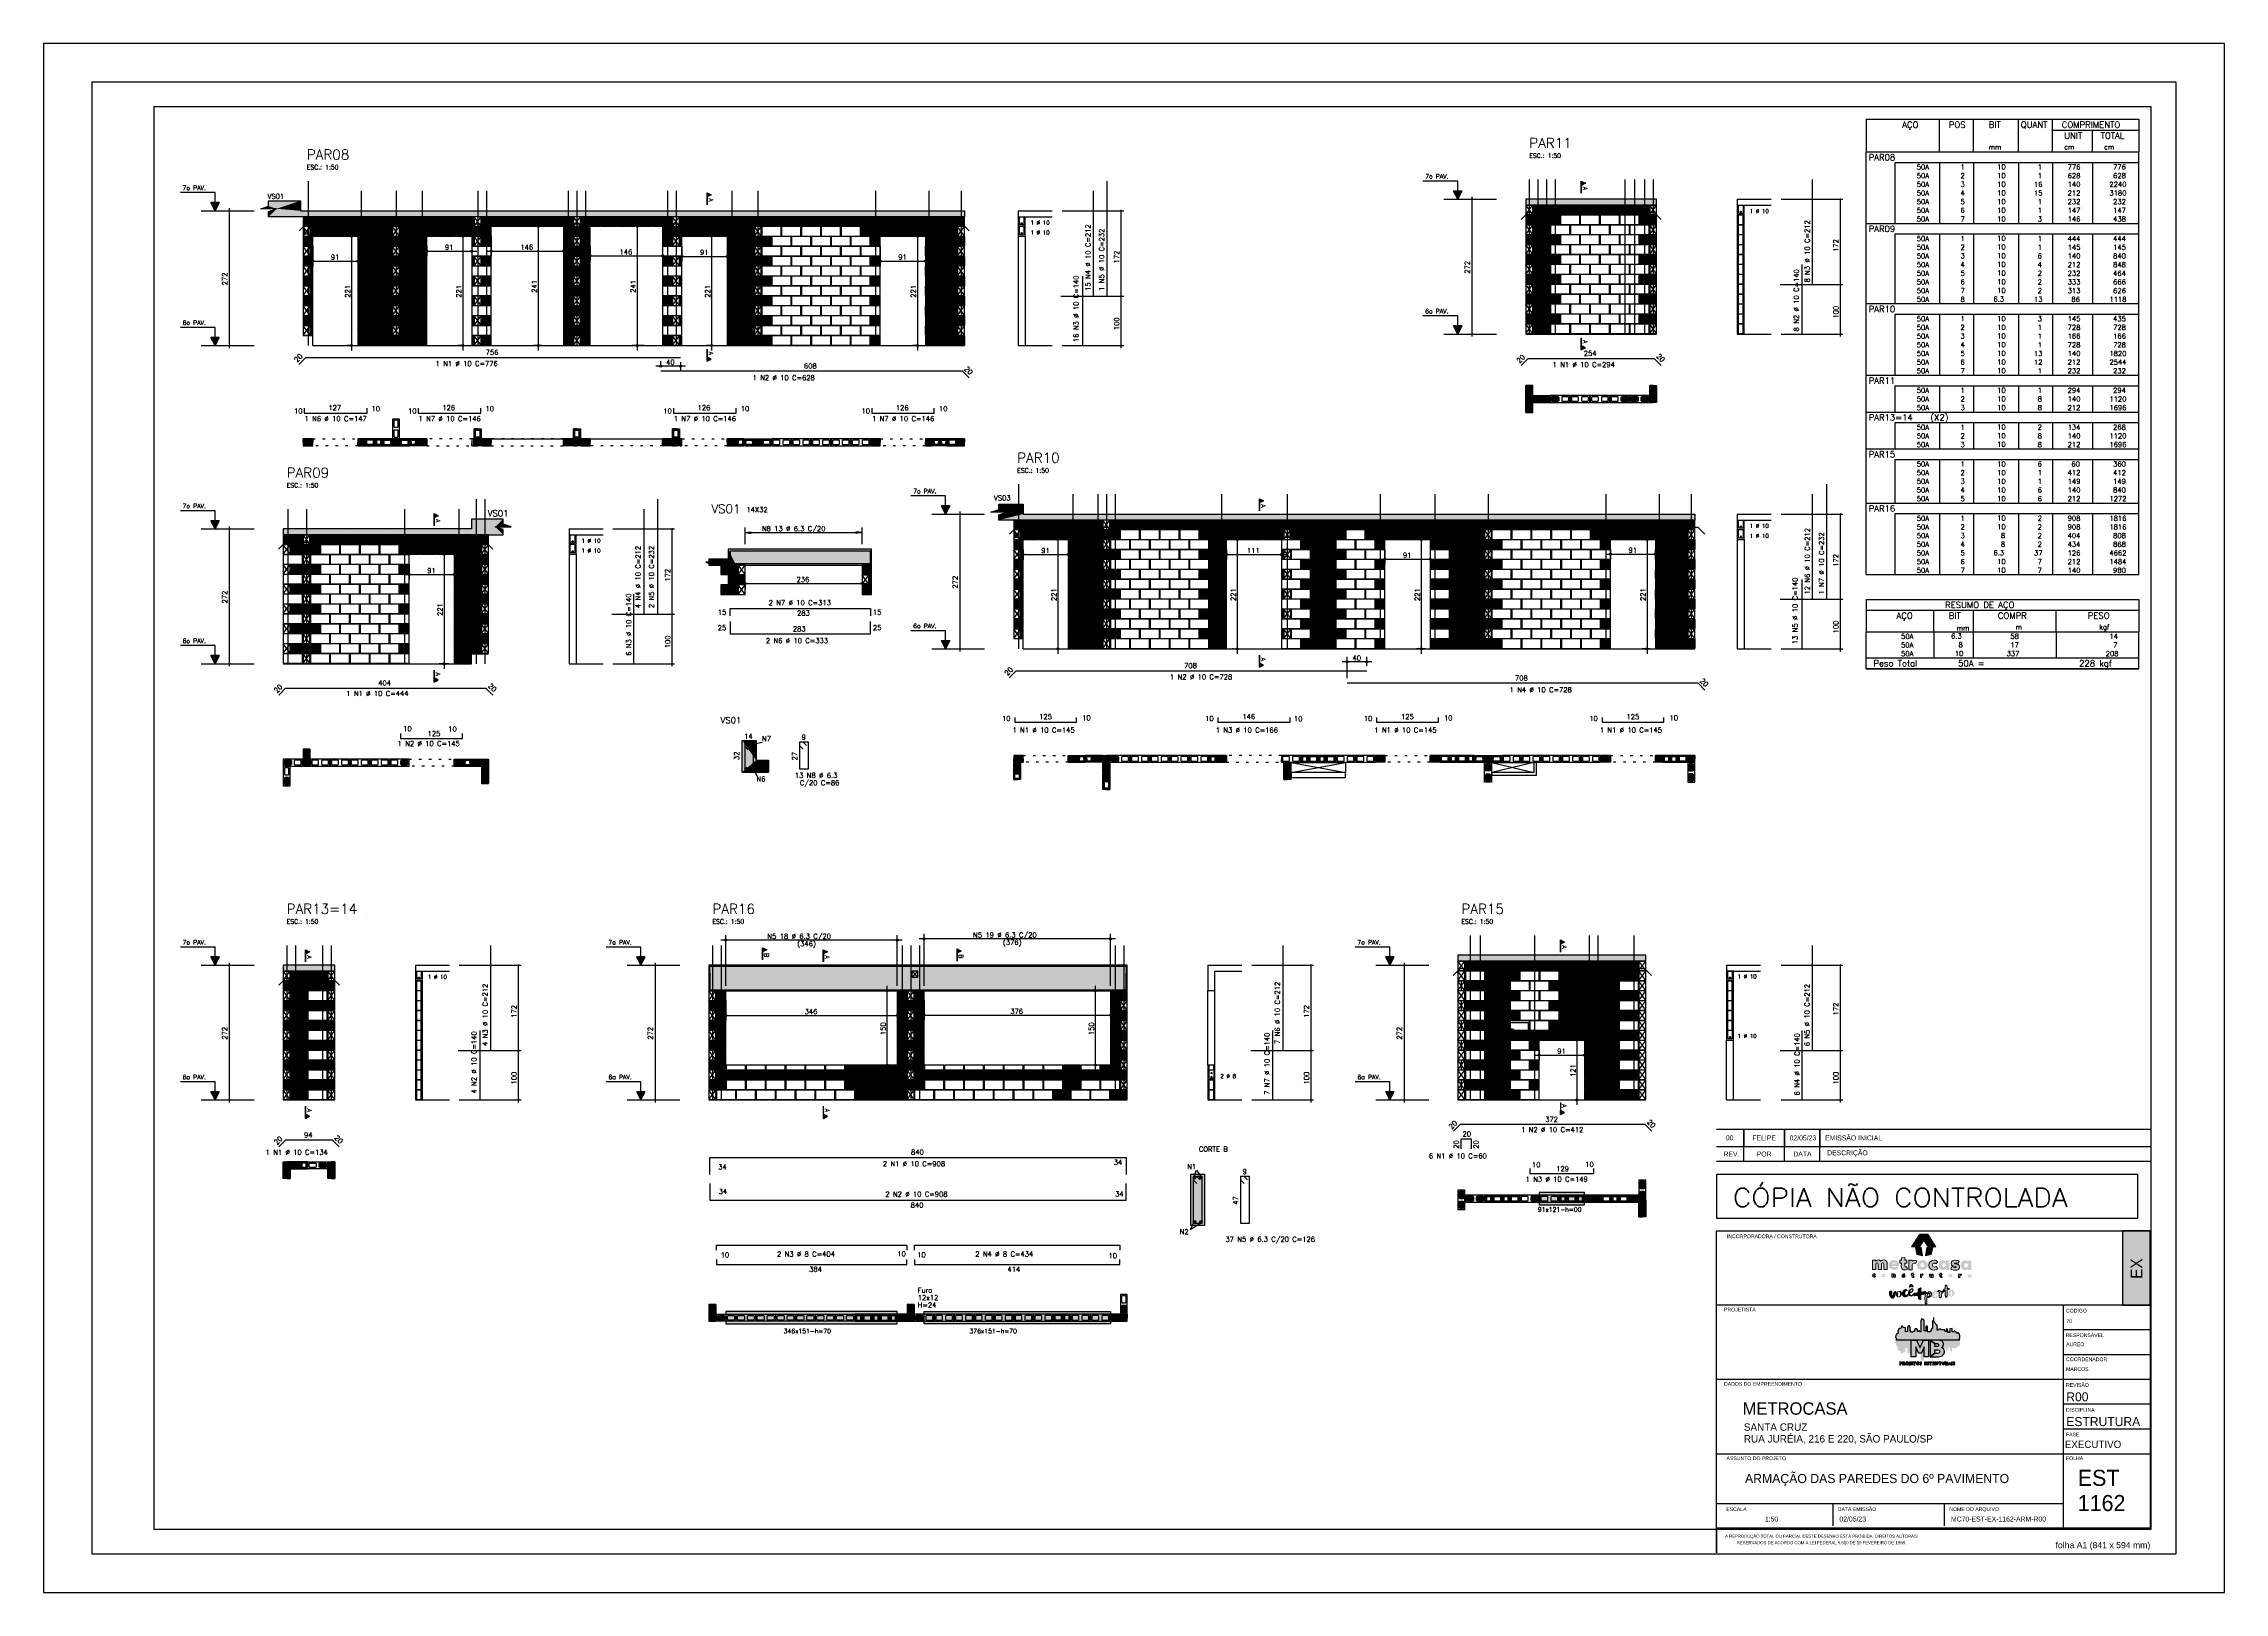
# Model space of a CAD drawing. Extents: x -1.9 to 86, y -1.6 to 61.
import ezdxf
from ezdxf.enums import TextEntityAlignment as Align

# ---------------------------------------------------------------- set-up
doc = ezdxf.new("R2010")
doc.units = 0
doc.header["$MEASUREMENT"] = 0
for name, pattern in [('ESTILO_TQS_0001', [0.45, 0.3, -0.15]), ('ESTILO_TQS_0002', [0.4, 0.1, -0.3]), ('HIDDEN', [9.525, 6.35, -3.175])]:
    doc.linetypes.add(name, pattern=pattern)
doc.layers.get('0').update_dxf_attribs({"linetype": 'CONTINUOUS'})
doc.layers.get('Defpoints').update_dxf_attribs({"linetype": 'CONTINUOUS'})
for name, color, linetype in [('25', 1, 'CONTINUOUS'), ('27', 4, 'CONTINUOUS'), ('ARQ-MAR', 2, 'CONTINUOUS'), ('ARQ_CAR', 7, 'CONTINUOUS'), ('ARQ_CAR-TXT', 7, 'CONTINUOUS'), ('ARQ_FOLHA', 7, 'CONTINUOUS'), ('ARQ_TXT-2', 2, 'CONTINUOUS'), ('ARQ_TXT-4', 4, 'CONTINUOUS'), ('H7', 1, 'CONTINUOUS'), ('Layer 1', 7, 'CONTINUOUS'), ('PENA_01', 1, 'CONTINUOUS'), ('PENA_02', 2, 'CONTINUOUS'), ('PENA_03', 3, 'CONTINUOUS'), ('PENA_05', 5, 'CONTINUOUS'), ('PENA_06', 6, 'CONTINUOUS'), ('PENA_09', 254, 'CONTINUOUS'), ('PENA_10', 253, 'CONTINUOUS'), ('PENA_11', 252, 'CONTINUOUS'), ('PENA_19', 240, 'CONTINUOUS'), ('PENA_21', 100, 'CONTINUOUS'), ('PENA_23', 50, 'CONTINUOUS'), ('PSG-NV1-HTC-251', 251, 'CONTINUOUS'), ('PSG-NV2-FLH-SELO', 1, 'CONTINUOUS'), ('ver', 20, 'CONTINUOUS'), ('xx-folha', 7, 'CONTINUOUS')]:
    doc.layers.add(name, color=color, linetype=linetype)
doc.styles.add('01-MILLEU', font='GOTHIC.TTF')
doc.styles.add('CARIMBO', font='romans.shx', dxfattribs={"height": 30})
doc.styles.add('R300', font='SIMPLEX.SHX', dxfattribs={"width": 1.1, "height": 5.5})
doc.styles.get("Standard").update_dxf_attribs({"font": 'ROMANS.SHX'})
doc.styles.add('TQS_ARIAL', font='arial.ttf')

# ---------------------------------------------------------------- blocks, each defined once
blk = doc.blocks.new('METROCASA')
at = {"layer": 'Layer 1', "true_color": 0xed1c24}
h = blk.add_hatch(color=240, dxfattribs=at)
h.dxf.hatch_style = 2
h.paths.add_polyline_path([(-1.29, 0.86), (-1.02, -0.59), (0.13, -0.85), (-0.13, 0.85)])
h.paths.add_polyline_path([(2.84, 0.94), (1.22, 3.51), (-0.37, 3.52), (1.27, 0.94)])
h.paths.add_polyline_path([(-2.08, 0.96), (-0.44, 0.95), (0.36, 2.19), (-0.45, 3.48)])
h.paths.add_polyline_path([(0.77, -0.85), (1.92, -0.6), (2.21, 0.84), (1.05, 0.84)])
at = {"layer": 'Layer 1', "true_color": 0x404041}
h = blk.add_hatch(color=250, dxfattribs=at)
h.dxf.hatch_style = 2
edge = h.paths.add_edge_path()
edge.add_spline(control_points=[(-3.66, -4.74), (-3.71, -4.74), (-3.72, -4.72), (-3.72, -4.71), (-3.72, -4.68), (-3.69, -4.68), (-3.66, -4.68), (-3.6, -4.68), (-3.52, -4.7), (-3.48, -4.72), (-3.48, -4.72), (-3.38, -4.57), (-3.38, -4.57), (-3.44, -4.52), (-3.54, -4.48), (-3.65, -4.48), (-3.81, -4.48), (-3.97, -4.54), (-3.97, -4.71), (-3.97, -4.87), (-3.81, -4.92), (-3.68, -4.93), (-3.63, -4.93), (-3.61, -4.94), (-3.61, -4.97), (-3.61, -4.99), (-3.63, -5), (-3.68, -5), (-3.73, -5), (-3.81, -4.99), (-3.92, -4.92), (-3.92, -4.92), (-4, -5.11), (-4, -5.11), (-3.92, -5.16), (-3.79, -5.2), (-3.67, -5.2), (-3.51, -5.2), (-3.36, -5.14), (-3.35, -4.97), (-3.35, -4.79), (-3.52, -4.75), (-3.66, -4.74)], knot_values=[0, 0, 0, 0, 1, 1, 1, 2, 2, 2, 3, 3, 3, 4, 4, 4, 5, 5, 5, 6, 6, 6, 7, 7, 7, 8, 8, 8, 9, 9, 9, 10, 10, 10, 11, 11, 11, 12, 12, 12, 13, 13, 13, 14, 14, 14, 14], degree=3, periodic=0)
edge = h.paths.add_edge_path()
edge.add_spline(control_points=[(-5.55, -4.47), (-5.62, -4.47), (-5.7, -4.5), (-5.76, -4.56), (-5.76, -4.56), (-5.77, -4.49), (-5.77, -4.49), (-5.77, -4.49), (-6, -4.49), (-6, -4.49), (-6, -4.49), (-6, -5.17), (-6, -5.17), (-6, -5.17), (-5.75, -5.17), (-5.75, -5.17), (-5.75, -5.17), (-5.75, -4.81), (-5.75, -4.81), (-5.75, -4.72), (-5.69, -4.68), (-5.63, -4.68), (-5.58, -4.68), (-5.54, -4.71), (-5.54, -4.79), (-5.54, -4.79), (-5.54, -5.17), (-5.54, -5.17), (-5.54, -5.17), (-5.29, -5.17), (-5.29, -5.17), (-5.29, -5.17), (-5.28, -4.79), (-5.28, -4.79), (-5.28, -4.55), (-5.4, -4.48), (-5.55, -4.47)], knot_values=[0, 0, 0, 0, 1, 1, 1, 2, 2, 2, 3, 3, 3, 4, 4, 4, 5, 5, 5, 6, 6, 6, 7, 7, 7, 8, 8, 8, 9, 9, 9, 10, 10, 10, 11, 11, 11, 12, 12, 12, 12], degree=3, periodic=0)
edge = h.paths.add_edge_path()
edge.add_spline(control_points=[(-7.69, -4.46), (-7.89, -4.46), (-8.08, -4.57), (-8.08, -4.82), (-8.08, -5.06), (-7.89, -5.17), (-7.69, -5.17), (-7.5, -5.18), (-7.3, -5.07), (-7.3, -4.82), (-7.3, -4.57), (-7.49, -4.47), (-7.69, -4.46)], knot_values=[0, 0, 0, 0, 1, 1, 1, 2, 2, 2, 3, 3, 3, 4, 4, 4, 4], degree=3, periodic=0)
edge = h.paths.add_edge_path()
edge.add_spline(control_points=[(-7.69, -4.97), (-7.78, -4.97), (-7.83, -4.9), (-7.83, -4.82), (-7.83, -4.74), (-7.78, -4.67), (-7.69, -4.67), (-7.6, -4.67), (-7.55, -4.74), (-7.55, -4.82), (-7.55, -4.9), (-7.61, -4.97), (-7.69, -4.97)], knot_values=[0, 0, 0, 0, 1, 1, 1, 2, 2, 2, 3, 3, 3, 4, 4, 4, 4], degree=3, periodic=0)
edge = h.paths.add_edge_path()
edge.add_spline(control_points=[(-9.57, -4.95), (-9.67, -4.95), (-9.72, -4.88), (-9.72, -4.81), (-9.72, -4.73), (-9.67, -4.66), (-9.57, -4.66), (-9.53, -4.66), (-9.49, -4.67), (-9.46, -4.71), (-9.46, -4.71), (-9.32, -4.56), (-9.32, -4.56), (-9.39, -4.49), (-9.49, -4.45), (-9.59, -4.45), (-9.78, -4.45), (-9.97, -4.56), (-9.97, -4.81), (-9.97, -5.06), (-9.78, -5.16), (-9.59, -5.16), (-9.48, -5.16), (-9.39, -5.12), (-9.3, -5.05), (-9.3, -5.05), (-9.45, -4.9), (-9.45, -4.9), (-9.48, -4.93), (-9.53, -4.95), (-9.57, -4.95)], knot_values=[0, 0, 0, 0, 1, 1, 1, 2, 2, 2, 3, 3, 3, 4, 4, 4, 5, 5, 5, 6, 6, 6, 7, 7, 7, 8, 8, 8, 9, 9, 9, 10, 10, 10, 10], degree=3, periodic=0)
edge = h.paths.add_edge_path()
edge.add_spline(control_points=[(-1.68, -5), (-1.72, -5), (-1.74, -4.98), (-1.74, -4.93), (-1.74, -4.93), (-1.74, -4.71), (-1.74, -4.71), (-1.74, -4.71), (-1.59, -4.71), (-1.59, -4.71), (-1.59, -4.71), (-1.59, -4.52), (-1.59, -4.52), (-1.59, -4.52), (-1.74, -4.52), (-1.74, -4.52), (-1.74, -4.52), (-1.74, -4.32), (-1.74, -4.32), (-1.74, -4.32), (-1.99, -4.34), (-1.99, -4.34), (-1.99, -4.34), (-1.99, -4.51), (-1.99, -4.51), (-1.99, -4.51), (-2.1, -4.51), (-2.1, -4.51), (-2.1, -4.51), (-2.1, -4.71), (-2.1, -4.71), (-2.1, -4.71), (-1.99, -4.71), (-1.99, -4.71), (-1.99, -4.71), (-1.99, -4.93), (-1.99, -4.93), (-2, -5.14), (-1.88, -5.21), (-1.74, -5.21), (-1.67, -5.21), (-1.61, -5.19), (-1.55, -5.16), (-1.55, -5.16), (-1.6, -4.97), (-1.6, -4.97), (-1.62, -4.99), (-1.65, -5), (-1.68, -5)], knot_values=[0, 0, 0, 0, 1, 1, 1, 2, 2, 2, 3, 3, 3, 4, 4, 4, 5, 5, 5, 6, 6, 6, 7, 7, 7, 8, 8, 8, 9, 9, 9, 10, 10, 10, 11, 11, 11, 12, 12, 12, 13, 13, 13, 14, 14, 14, 15, 15, 15, 16, 16, 16, 16], degree=3, periodic=0)
edge = h.paths.add_edge_path()
edge.add_spline(control_points=[(9.78, -4.57), (9.78, -4.57), (9.77, -4.65), (9.77, -4.65), (9.73, -4.59), (9.66, -4.56), (9.57, -4.56), (9.37, -4.56), (9.24, -4.71), (9.24, -4.91), (9.24, -5.11), (9.35, -5.25), (9.55, -5.26), (9.62, -5.27), (9.71, -5.24), (9.77, -5.18), (9.77, -5.18), (9.78, -5.25), (9.78, -5.25), (9.78, -5.25), (10.01, -5.25), (10.01, -5.25), (10.01, -5.25), (10.02, -4.57), (10.02, -4.57), (10.02, -4.57), (9.78, -4.57), (9.78, -4.57)], knot_values=[0, 0, 0, 0, 1, 1, 1, 2, 2, 2, 3, 3, 3, 4, 4, 4, 5, 5, 5, 6, 6, 6, 7, 7, 7, 8, 8, 8, 9, 9, 9, 9], degree=3, periodic=0)
edge = h.paths.add_edge_path()
edge.add_spline(control_points=[(9.62, -5.06), (9.55, -5.06), (9.49, -5), (9.49, -4.91), (9.49, -4.82), (9.55, -4.76), (9.62, -4.76), (9.71, -4.76), (9.76, -4.82), (9.76, -4.91), (9.76, -4.99), (9.71, -5.06), (9.62, -5.06)], knot_values=[0, 0, 0, 0, 1, 1, 1, 2, 2, 2, 3, 3, 3, 4, 4, 4, 4], degree=3, periodic=0)
edge = h.paths.add_edge_path()
edge.add_spline(control_points=[(7.69, -4.64), (7.69, -4.64), (7.68, -4.56), (7.68, -4.56), (7.68, -4.56), (7.45, -4.56), (7.45, -4.56), (7.45, -4.56), (7.45, -5.24), (7.45, -5.24), (7.45, -5.24), (7.7, -5.24), (7.7, -5.24), (7.7, -5.24), (7.7, -4.89), (7.7, -4.89), (7.7, -4.8), (7.76, -4.76), (7.82, -4.76), (7.86, -4.76), (7.89, -4.77), (7.93, -4.8), (7.93, -4.8), (8.04, -4.62), (8.04, -4.62), (7.99, -4.57), (7.93, -4.55), (7.86, -4.55), (7.79, -4.55), (7.73, -4.57), (7.69, -4.64)], knot_values=[0, 0, 0, 0, 1, 1, 1, 2, 2, 2, 3, 3, 3, 4, 4, 4, 5, 5, 5, 6, 6, 6, 7, 7, 7, 8, 8, 8, 9, 9, 9, 10, 10, 10, 10], degree=3, periodic=0)
edge = h.paths.add_edge_path()
edge.add_spline(control_points=[(5.76, -4.54), (5.56, -4.54), (5.37, -4.64), (5.37, -4.89), (5.37, -5.14), (5.56, -5.24), (5.75, -5.25), (5.95, -5.25), (6.14, -5.14), (6.14, -4.89), (6.15, -4.65), (5.96, -4.54), (5.76, -4.54)], knot_values=[0, 0, 0, 0, 1, 1, 1, 2, 2, 2, 3, 3, 3, 4, 4, 4, 4], degree=3, periodic=0)
edge = h.paths.add_edge_path()
edge.add_spline(control_points=[(5.76, -5.04), (5.67, -5.04), (5.62, -4.97), (5.62, -4.89), (5.62, -4.81), (5.67, -4.74), (5.76, -4.74), (5.85, -4.74), (5.9, -4.81), (5.9, -4.89), (5.9, -4.97), (5.84, -5.04), (5.76, -5.04)], knot_values=[0, 0, 0, 0, 1, 1, 1, 2, 2, 2, 3, 3, 3, 4, 4, 4, 4], degree=3, periodic=0)
edge = h.paths.add_edge_path()
edge.add_spline(control_points=[(4, -5.03), (3.96, -5.03), (3.94, -5.01), (3.93, -4.96), (3.93, -4.96), (3.94, -4.74), (3.94, -4.74), (3.94, -4.74), (4.09, -4.74), (4.09, -4.74), (4.09, -4.74), (4.09, -4.55), (4.09, -4.55), (4.09, -4.55), (3.94, -4.55), (3.94, -4.55), (3.94, -4.55), (3.94, -4.35), (3.94, -4.35), (3.94, -4.35), (3.69, -4.38), (3.69, -4.38), (3.69, -4.38), (3.69, -4.54), (3.69, -4.54), (3.69, -4.54), (3.58, -4.54), (3.58, -4.54), (3.58, -4.54), (3.58, -4.74), (3.58, -4.74), (3.58, -4.74), (3.69, -4.74), (3.69, -4.74), (3.69, -4.74), (3.68, -4.96), (3.68, -4.96), (3.68, -5.17), (3.8, -5.24), (3.93, -5.24), (4, -5.24), (4.07, -5.22), (4.13, -5.19), (4.13, -5.19), (4.08, -5), (4.08, -5), (4.05, -5.02), (4.03, -5.03), (4, -5.03)], knot_values=[0, 0, 0, 0, 1, 1, 1, 2, 2, 2, 3, 3, 3, 4, 4, 4, 5, 5, 5, 6, 6, 6, 7, 7, 7, 8, 8, 8, 9, 9, 9, 10, 10, 10, 11, 11, 11, 12, 12, 12, 13, 13, 13, 14, 14, 14, 15, 15, 15, 16, 16, 16, 16], degree=3, periodic=0)
edge = h.paths.add_edge_path()
edge.add_spline(control_points=[(2.03, -4.89), (2.03, -4.98), (1.97, -5.02), (1.91, -5.02), (1.87, -5.02), (1.82, -4.99), (1.82, -4.9), (1.82, -4.9), (1.82, -4.53), (1.82, -4.53), (1.82, -4.53), (1.57, -4.53), (1.57, -4.53), (1.57, -4.53), (1.57, -4.9), (1.57, -4.9), (1.57, -5.15), (1.69, -5.22), (1.83, -5.22), (1.9, -5.23), (1.99, -5.2), (2.05, -5.14), (2.05, -5.14), (2.06, -5.21), (2.06, -5.21), (2.06, -5.21), (2.28, -5.21), (2.28, -5.21), (2.28, -5.21), (2.28, -4.53), (2.28, -4.53), (2.28, -4.53), (2.03, -4.53), (2.03, -4.53), (2.03, -4.53), (2.03, -4.89), (2.03, -4.89)], knot_values=[0, 0, 0, 0, 1, 1, 1, 2, 2, 2, 3, 3, 3, 4, 4, 4, 5, 5, 5, 6, 6, 6, 7, 7, 7, 8, 8, 8, 9, 9, 9, 10, 10, 10, 11, 11, 11, 12, 12, 12, 12], degree=3, periodic=0)
edge = h.paths.add_edge_path()
edge.add_spline(control_points=[(-0.02, -4.59), (-0.02, -4.59), (-0.04, -4.52), (-0.04, -4.52), (-0.04, -4.52), (-0.26, -4.52), (-0.26, -4.52), (-0.26, -4.52), (-0.27, -5.2), (-0.27, -5.2), (-0.27, -5.2), (-0.02, -5.2), (-0.02, -5.2), (-0.02, -5.2), (-0.01, -4.85), (-0.01, -4.85), (-0.01, -4.76), (0.04, -4.72), (0.1, -4.72), (0.15, -4.72), (0.18, -4.73), (0.22, -4.76), (0.22, -4.76), (0.32, -4.58), (0.32, -4.58), (0.28, -4.53), (0.21, -4.51), (0.14, -4.5), (0.08, -4.5), (0.01, -4.53), (-0.02, -4.59)], knot_values=[0, 0, 0, 0, 1, 1, 1, 2, 2, 2, 3, 3, 3, 4, 4, 4, 5, 5, 5, 6, 6, 6, 7, 7, 7, 8, 8, 8, 9, 9, 9, 10, 10, 10, 10], degree=3, periodic=0)
at = {"layer": 'Layer 1', "true_color": 0xed1c24}
h = blk.add_hatch(color=240, dxfattribs=at)
h.dxf.hatch_style = 2
edge = h.paths.add_edge_path()
edge.add_spline(control_points=[(-1.94, -1.96), (-1.94, -1.96), (-1.98, -1.76), (-1.98, -1.76), (-1.98, -1.76), (-2.62, -1.75), (-2.62, -1.75), (-2.62, -1.75), (-2.63, -3.66), (-2.63, -3.66), (-2.63, -3.66), (-1.92, -3.66), (-1.92, -3.66), (-1.92, -3.66), (-1.91, -2.67), (-1.91, -2.67), (-1.91, -2.42), (-1.76, -2.31), (-1.58, -2.31), (-1.46, -2.31), (-1.38, -2.34), (-1.26, -2.43), (-1.26, -2.43), (-0.98, -1.92), (-0.98, -1.92), (-1.1, -1.79), (-1.28, -1.71), (-1.48, -1.71), (-1.66, -1.71), (-1.84, -1.79), (-1.94, -1.96)], knot_values=[0, 0, 0, 0, 1, 1, 1, 2, 2, 2, 3, 3, 3, 4, 4, 4, 5, 5, 5, 6, 6, 6, 7, 7, 7, 8, 8, 8, 9, 9, 9, 10, 10, 10, 10], degree=3, periodic=0)
edge = h.paths.add_edge_path()
edge.add_spline(control_points=[(-5.6, -1.69), (-6.11, -1.69), (-6.66, -1.99), (-6.66, -2.69), (-6.67, -3.38), (-6.16, -3.68), (-5.56, -3.68), (-5.23, -3.68), (-4.92, -3.58), (-4.69, -3.37), (-4.69, -3.37), (-5.04, -2.98), (-5.04, -2.98), (-5.16, -3.07), (-5.32, -3.13), (-5.53, -3.13), (-5.68, -3.13), (-5.9, -3.06), (-5.95, -2.89), (-5.95, -2.89), (-4.62, -2.89), (-4.62, -2.89), (-4.45, -2.14), (-4.92, -1.69), (-5.6, -1.69)], knot_values=[0, 0, 0, 0, 1, 1, 1, 2, 2, 2, 3, 3, 3, 4, 4, 4, 5, 5, 5, 6, 6, 6, 7, 7, 7, 8, 8, 8, 8], degree=3, periodic=0)
edge = h.paths.add_edge_path()
edge.add_spline(control_points=[(-5.94, -2.43), (-5.89, -2.12), (-5.27, -2.13), (-5.25, -2.43), (-5.25, -2.43), (-5.94, -2.43), (-5.94, -2.43)], knot_values=[0, 0, 0, 0, 1, 1, 1, 2, 2, 2, 2], degree=3, periodic=0)
edge = h.paths.add_edge_path()
edge.add_spline(control_points=[(4.86, -2), (4.76, -1.84), (4.58, -1.75), (4.31, -1.75), (3.75, -1.74), (3.38, -2.17), (3.38, -2.74), (3.37, -3.29), (3.68, -3.69), (4.24, -3.73), (4.45, -3.74), (4.71, -3.67), (4.87, -3.49), (4.87, -3.49), (4.9, -3.7), (4.9, -3.7), (4.9, -3.7), (5.56, -3.7), (5.56, -3.7), (5.56, -3.7), (5.57, -1.8), (5.57, -1.8), (5.57, -1.8), (4.9, -1.79), (4.9, -1.79), (4.9, -1.79), (4.86, -2), (4.86, -2)], knot_values=[0, 0, 0, 0, 1, 1, 1, 2, 2, 2, 3, 3, 3, 4, 4, 4, 5, 5, 5, 6, 6, 6, 7, 7, 7, 8, 8, 8, 9, 9, 9, 9], degree=3, periodic=0)
edge = h.paths.add_edge_path()
edge.add_spline(control_points=[(4.46, -3.16), (4.25, -3.16), (4.08, -3.01), (4.08, -2.74), (4.08, -2.47), (4.25, -2.32), (4.47, -2.32), (4.72, -2.32), (4.86, -2.49), (4.86, -2.74), (4.86, -2.97), (4.7, -3.16), (4.46, -3.16)], knot_values=[0, 0, 0, 0, 1, 1, 1, 2, 2, 2, 3, 3, 3, 4, 4, 4, 4], degree=3, periodic=0)
edge = h.paths.add_edge_path()
edge.add_spline(control_points=[(-7.68, -1.68), (-7.94, -1.68), (-8.15, -1.76), (-8.31, -1.95), (-8.4, -1.77), (-8.59, -1.69), (-8.78, -1.68), (-8.98, -1.68), (-9.19, -1.76), (-9.31, -1.92), (-9.31, -1.92), (-9.36, -1.72), (-9.36, -1.72), (-9.36, -1.72), (-9.95, -1.71), (-9.95, -1.71), (-9.95, -1.71), (-9.96, -3.62), (-9.96, -3.62), (-9.96, -3.62), (-9.26, -3.62), (-9.26, -3.62), (-9.26, -3.62), (-9.25, -2.58), (-9.25, -2.58), (-9.25, -2.37), (-9.12, -2.27), (-9, -2.27), (-8.87, -2.27), (-8.8, -2.35), (-8.8, -2.57), (-8.8, -2.57), (-8.81, -3.62), (-8.81, -3.62), (-8.81, -3.62), (-8.11, -3.63), (-8.11, -3.63), (-8.11, -3.63), (-8.1, -2.58), (-8.1, -2.58), (-8.1, -2.37), (-7.98, -2.29), (-7.86, -2.29), (-7.75, -2.29), (-7.66, -2.37), (-7.66, -2.57), (-7.66, -2.57), (-7.67, -3.63), (-7.67, -3.63), (-7.67, -3.63), (-6.96, -3.63), (-6.96, -3.63), (-6.96, -3.63), (-6.95, -2.57), (-6.95, -2.57), (-6.95, -1.94), (-7.26, -1.68), (-7.68, -1.68)], knot_values=[0, 0, 0, 0, 1, 1, 1, 2, 2, 2, 3, 3, 3, 4, 4, 4, 5, 5, 5, 6, 6, 6, 7, 7, 7, 8, 8, 8, 9, 9, 9, 10, 10, 10, 11, 11, 11, 12, 12, 12, 13, 13, 13, 14, 14, 14, 15, 15, 15, 16, 16, 16, 17, 17, 17, 18, 18, 18, 19, 19, 19, 19], degree=3, periodic=0)
edge = h.paths.add_edge_path()
edge.add_spline(control_points=[(-3.23, -3.11), (-3.34, -3.11), (-3.41, -3.06), (-3.42, -2.93), (-3.42, -2.93), (-3.41, -2.3), (-3.41, -2.3), (-3.41, -2.3), (-2.98, -2.3), (-2.98, -2.3), (-2.98, -2.3), (-2.98, -1.76), (-2.98, -1.76), (-2.98, -1.76), (-3.41, -1.76), (-3.41, -1.76), (-3.41, -1.76), (-3.4, -1.21), (-3.4, -1.21), (-3.4, -1.21), (-4.11, -1.28), (-4.11, -1.28), (-4.11, -1.28), (-4.11, -1.76), (-4.11, -1.76), (-4.11, -1.76), (-4.42, -1.75), (-4.42, -1.75), (-4.42, -1.75), (-4.42, -2.3), (-4.42, -2.3), (-4.42, -2.3), (-4.11, -2.3), (-4.11, -2.3), (-4.11, -2.3), (-4.12, -2.92), (-4.12, -2.92), (-4.13, -3.52), (-3.79, -3.69), (-3.42, -3.7), (-3.22, -3.7), (-3.03, -3.66), (-2.87, -3.57), (-2.87, -3.57), (-3.02, -3.05), (-3.02, -3.05), (-3.08, -3.09), (-3.16, -3.11), (-3.23, -3.11)], knot_values=[0, 0, 0, 0, 1, 1, 1, 2, 2, 2, 3, 3, 3, 4, 4, 4, 5, 5, 5, 6, 6, 6, 7, 7, 7, 8, 8, 8, 9, 9, 9, 10, 10, 10, 11, 11, 11, 12, 12, 12, 13, 13, 13, 14, 14, 14, 15, 15, 15, 16, 16, 16, 16], degree=3, periodic=0)
edge = h.paths.add_edge_path()
edge.add_spline(control_points=[(2.53, -3.13), (2.26, -3.13), (2.12, -2.94), (2.12, -2.74), (2.12, -2.5), (2.27, -2.3), (2.54, -2.3), (2.66, -2.3), (2.77, -2.35), (2.86, -2.44), (2.86, -2.44), (3.24, -2.04), (3.24, -2.04), (3.04, -1.84), (2.77, -1.74), (2.5, -1.74), (1.96, -1.73), (1.43, -2.04), (1.42, -2.73), (1.42, -3.44), (1.94, -3.72), (2.5, -3.72), (2.78, -3.72), (3.06, -3.6), (3.28, -3.4), (3.28, -3.4), (2.88, -2.98), (2.88, -2.98), (2.79, -3.08), (2.66, -3.13), (2.53, -3.13)], knot_values=[0, 0, 0, 0, 1, 1, 1, 2, 2, 2, 3, 3, 3, 4, 4, 4, 5, 5, 5, 6, 6, 6, 7, 7, 7, 8, 8, 8, 9, 9, 9, 10, 10, 10, 10], degree=3, periodic=0)
edge = h.paths.add_edge_path()
edge.add_spline(control_points=[(9.37, -1.82), (9.37, -1.82), (9.33, -2.02), (9.33, -2.02), (9.23, -1.87), (9.04, -1.77), (8.77, -1.77), (8.22, -1.77), (7.85, -2.2), (7.84, -2.76), (7.84, -3.31), (8.15, -3.71), (8.71, -3.75), (8.92, -3.76), (9.17, -3.7), (9.34, -3.51), (9.34, -3.51), (9.37, -3.72), (9.37, -3.72), (9.37, -3.72), (10.02, -3.72), (10.02, -3.72), (10.02, -3.72), (10.03, -1.82), (10.03, -1.82), (10.03, -1.82), (9.37, -1.82), (9.37, -1.82)], knot_values=[0, 0, 0, 0, 1, 1, 1, 2, 2, 2, 3, 3, 3, 4, 4, 4, 5, 5, 5, 6, 6, 6, 7, 7, 7, 8, 8, 8, 9, 9, 9, 9], degree=3, periodic=0)
edge = h.paths.add_edge_path()
edge.add_spline(control_points=[(8.93, -3.18), (8.71, -3.18), (8.55, -3.03), (8.55, -2.76), (8.55, -2.5), (8.72, -2.34), (8.93, -2.35), (9.18, -2.35), (9.32, -2.51), (9.32, -2.77), (9.32, -2.99), (9.17, -3.18), (8.93, -3.18)], knot_values=[0, 0, 0, 0, 1, 1, 1, 2, 2, 2, 3, 3, 3, 4, 4, 4, 4], degree=3, periodic=0)
edge = h.paths.add_edge_path()
edge.add_spline(control_points=[(6.78, -2.48), (6.66, -2.48), (6.63, -2.42), (6.63, -2.39), (6.63, -2.32), (6.7, -2.29), (6.8, -2.3), (6.96, -2.29), (7.18, -2.35), (7.28, -2.41), (7.28, -2.41), (7.58, -1.99), (7.58, -1.99), (7.4, -1.85), (7.12, -1.76), (6.81, -1.76), (6.36, -1.75), (5.93, -1.92), (5.93, -2.38), (5.92, -2.84), (6.37, -2.99), (6.74, -3), (6.88, -3.02), (6.94, -3.05), (6.94, -3.11), (6.94, -3.17), (6.87, -3.2), (6.75, -3.2), (6.59, -3.19), (6.36, -3.18), (6.07, -2.98), (6.07, -2.98), (5.84, -3.5), (5.84, -3.5), (6.05, -3.66), (6.43, -3.75), (6.76, -3.76), (7.22, -3.76), (7.65, -3.58), (7.65, -3.11), (7.65, -2.61), (7.17, -2.49), (6.78, -2.48)], knot_values=[0, 0, 0, 0, 1, 1, 1, 2, 2, 2, 3, 3, 3, 4, 4, 4, 5, 5, 5, 6, 6, 6, 7, 7, 7, 8, 8, 8, 9, 9, 9, 10, 10, 10, 11, 11, 11, 12, 12, 12, 13, 13, 13, 14, 14, 14, 14], degree=3, periodic=0)
edge = h.paths.add_edge_path()
edge.add_spline(control_points=[(0.13, -1.72), (-0.42, -1.72), (-0.95, -2.01), (-0.96, -2.72), (-0.96, -3.41), (-0.42, -3.71), (0.12, -3.72), (0.66, -3.72), (1.21, -3.42), (1.22, -2.73), (1.22, -2.03), (0.7, -1.73), (0.13, -1.72)], knot_values=[0, 0, 0, 0, 1, 1, 1, 2, 2, 2, 3, 3, 3, 4, 4, 4, 4], degree=3, periodic=0)
edge = h.paths.add_edge_path()
edge.add_spline(control_points=[(0.13, -3.13), (-0.12, -3.13), (-0.27, -2.94), (-0.26, -2.72), (-0.26, -2.5), (-0.12, -2.3), (0.13, -2.31), (0.38, -2.31), (0.52, -2.5), (0.52, -2.72), (0.52, -2.96), (0.37, -3.14), (0.13, -3.13)], knot_values=[0, 0, 0, 0, 1, 1, 1, 2, 2, 2, 3, 3, 3, 4, 4, 4, 4], degree=3, periodic=0)
at = {"layer": 'Layer 1', "true_color": 0x404041}
h = blk.add_hatch(color=250, dxfattribs=at)
h.dxf.hatch_style = 2
edge = h.paths.add_edge_path()
edge.add_spline(control_points=[(-2.43, -7.17), (-2.4, -7.16), (-2.38, -7.15), (-2.36, -7.14), (-2.33, -7.13), (-2.31, -7.11), (-2.3, -7.09), (-2.28, -7.07), (-2.26, -7.04), (-2.24, -7.01), (-2.22, -6.98), (-2.2, -6.95), (-2.17, -6.92), (-2.15, -6.93), (-2.11, -6.95), (-2.08, -6.98), (-2.05, -7.01), (-2.01, -7.04), (-1.98, -7.06), (-1.94, -7.09), (-1.9, -7.11), (-1.87, -7.13), (-1.84, -7.14), (-1.81, -7.14), (-1.78, -7.12), (-1.75, -7.1), (-1.75, -7.07), (-1.76, -7.02), (-1.78, -6.98), (-1.8, -6.94), (-1.84, -6.89), (-1.87, -6.84), (-1.91, -6.8), (-1.96, -6.76), (-2, -6.72), (-2.04, -6.69), (-2.07, -6.68), (-2.11, -6.66), (-2.15, -6.65), (-2.18, -6.64), (-2.21, -6.64), (-2.24, -6.64), (-2.26, -6.65), (-2.29, -6.66), (-2.31, -6.68), (-2.33, -6.71), (-2.35, -6.73), (-2.36, -6.77), (-2.38, -6.82), (-2.4, -6.84), (-2.41, -6.87), (-2.43, -6.91), (-2.44, -6.95), (-2.46, -6.99), (-2.47, -7.03), (-2.48, -7.07), (-2.48, -7.11), (-2.48, -7.14), (-2.47, -7.16), (-2.46, -7.18), (-2.43, -7.17)], knot_values=[0, 0, 0, 0, 1, 1, 1, 2, 2, 2, 3, 3, 3, 4, 4, 4, 5, 5, 5, 6, 6, 6, 7, 7, 7, 8, 8, 8, 9, 9, 9, 10, 10, 10, 11, 11, 11, 12, 12, 12, 13, 13, 13, 14, 14, 14, 15, 15, 15, 16, 16, 16, 17, 17, 17, 18, 18, 18, 19, 19, 19, 20, 20, 20, 20], degree=3, periodic=0)
edge = h.paths.add_edge_path()
edge.add_spline(control_points=[(-5.26, -8.04), (-5.28, -8.03), (-5.33, -8.05), (-5.4, -8.1), (-5.49, -8.17), (-5.55, -8.25), (-5.6, -8.35), (-5.65, -8.45), (-5.69, -8.55), (-5.71, -8.65), (-5.74, -8.76), (-5.76, -8.85), (-5.77, -8.93), (-5.78, -9.02), (-5.8, -9.07), (-5.81, -9.1), (-5.83, -9.13), (-5.85, -9.12), (-5.88, -9.08), (-5.91, -9.04), (-5.94, -8.98), (-5.97, -8.89), (-6, -8.8), (-6.02, -8.7), (-6.04, -8.57), (-6.05, -8.44), (-6.05, -8.3), (-6.03, -8.14), (-6.03, -8.11), (-6.04, -8.08), (-6.06, -8.06), (-6.09, -8.03), (-6.12, -8.01), (-6.16, -8), (-6.2, -7.98), (-6.25, -7.98), (-6.3, -7.98), (-6.35, -7.99), (-6.4, -8), (-6.45, -8.03), (-6.48, -8.05), (-6.5, -8.08), (-6.52, -8.13), (-6.53, -8.18), (-6.53, -8.24), (-6.53, -8.31), (-6.53, -8.38), (-6.52, -8.45), (-6.5, -8.52), (-6.49, -8.6), (-6.47, -8.67), (-6.45, -8.74), (-6.43, -8.81), (-6.41, -8.87), (-6.39, -8.93), (-6.36, -8.98), (-6.34, -9.03), (-6.32, -9.05), (-6.29, -9.1), (-6.26, -9.14), (-6.23, -9.18), (-6.19, -9.23), (-6.16, -9.27), (-6.11, -9.3), (-6.07, -9.34), (-6.02, -9.36), (-5.96, -9.37), (-5.9, -9.38), (-5.83, -9.38), (-5.75, -9.35), (-5.71, -9.34), (-5.67, -9.31), (-5.63, -9.25), (-5.58, -9.19), (-5.54, -9.12), (-5.51, -9.05), (-5.47, -8.98), (-5.44, -8.9), (-5.41, -8.82), (-5.38, -8.74), (-5.36, -8.67), (-5.34, -8.61), (-5.32, -8.53), (-5.29, -8.44), (-5.27, -8.36), (-5.25, -8.27), (-5.23, -8.2), (-5.23, -8.15), (-5.22, -8.09), (-5.23, -8.06), (-5.26, -8.04)], knot_values=[0, 0, 0, 0, 1, 1, 1, 2, 2, 2, 3, 3, 3, 4, 4, 4, 5, 5, 5, 6, 6, 6, 7, 7, 7, 8, 8, 8, 9, 9, 9, 10, 10, 10, 11, 11, 11, 12, 12, 12, 13, 13, 13, 14, 14, 14, 15, 15, 15, 16, 16, 16, 17, 17, 17, 18, 18, 18, 19, 19, 19, 20, 20, 20, 21, 21, 21, 22, 22, 22, 23, 23, 23, 24, 24, 24, 25, 25, 25, 26, 26, 26, 27, 27, 27, 28, 28, 28, 29, 29, 29, 30, 30, 30, 30], degree=3, periodic=0)
edge = h.paths.add_edge_path()
edge.add_spline(control_points=[(-1.57, -8.39), (-1.57, -8.35), (-1.58, -8.33), (-1.6, -8.33), (-1.62, -8.34), (-1.64, -8.36), (-1.66, -8.39), (-1.68, -8.43), (-1.71, -8.47), (-1.75, -8.52), (-1.78, -8.56), (-1.82, -8.61), (-1.87, -8.65), (-1.92, -8.7), (-1.99, -8.73), (-2.07, -8.75), (-2.11, -8.76), (-2.14, -8.76), (-2.17, -8.75), (-2.19, -8.74), (-2.22, -8.73), (-2.24, -8.72), (-2.26, -8.7), (-2.27, -8.68), (-2.28, -8.66), (-2.3, -8.64), (-2.31, -8.61), (-2.31, -8.59), (-2.33, -8.53), (-2.34, -8.45), (-2.33, -8.37), (-2.27, -8.37), (-2.2, -8.36), (-2.14, -8.33), (-2.08, -8.31), (-2.02, -8.28), (-1.96, -8.23), (-1.89, -8.19), (-1.83, -8.12), (-1.77, -8.03), (-1.71, -7.95), (-1.68, -7.87), (-1.66, -7.8), (-1.65, -7.72), (-1.65, -7.65), (-1.67, -7.59), (-1.69, -7.53), (-1.72, -7.48), (-1.77, -7.45), (-1.81, -7.41), (-1.87, -7.39), (-1.93, -7.39), (-2, -7.4), (-2.06, -7.41), (-2.13, -7.43), (-2.2, -7.44), (-2.26, -7.47), (-2.32, -7.5), (-2.38, -7.53), (-2.44, -7.57), (-2.49, -7.62), (-2.54, -7.67), (-2.58, -7.72), (-2.62, -7.78), (-2.66, -7.87), (-2.7, -7.94), (-2.72, -8.02), (-2.74, -8.1), (-2.75, -8.16), (-2.76, -8.22), (-2.77, -8.29), (-2.77, -8.36), (-2.76, -8.42), (-2.75, -8.52), (-2.72, -8.62), (-2.68, -8.71), (-2.65, -8.78), (-2.6, -8.86), (-2.54, -8.92), (-2.47, -8.99), (-2.39, -9.03), (-2.28, -9.05), (-2.17, -9.07), (-2.07, -9.07), (-1.98, -9.04), (-1.9, -9.01), (-1.83, -8.97), (-1.78, -8.91), (-1.72, -8.86), (-1.68, -8.8), (-1.64, -8.73), (-1.61, -8.66), (-1.59, -8.6), (-1.58, -8.54), (-1.57, -8.48), (-1.56, -8.43), (-1.57, -8.39)], knot_values=[0, 0, 0, 0, 1, 1, 1, 2, 2, 2, 3, 3, 3, 4, 4, 4, 5, 5, 5, 6, 6, 6, 7, 7, 7, 8, 8, 8, 9, 9, 9, 10, 10, 10, 11, 11, 11, 12, 12, 12, 13, 13, 13, 14, 14, 14, 15, 15, 15, 16, 16, 16, 17, 17, 17, 18, 18, 18, 19, 19, 19, 20, 20, 20, 21, 21, 21, 22, 22, 22, 23, 23, 23, 24, 24, 24, 25, 25, 25, 26, 26, 26, 27, 27, 27, 28, 28, 28, 29, 29, 29, 30, 30, 30, 31, 31, 31, 32, 32, 32, 32], degree=3, periodic=0)
edge = h.paths.add_edge_path()
edge.add_spline(control_points=[(-2.31, -8.07), (-2.31, -8.04), (-2.3, -8.01), (-2.29, -7.98), (-2.27, -7.95), (-2.25, -7.9), (-2.23, -7.85), (-2.2, -7.81), (-2.17, -7.77), (-2.14, -7.75), (-2.1, -7.72), (-2.07, -7.7), (-2.03, -7.69), (-1.99, -7.67), (-1.95, -7.66), (-1.91, -7.65), (-1.9, -7.67), (-1.91, -7.7), (-1.91, -7.72), (-1.92, -7.75), (-1.93, -7.78), (-1.94, -7.81), (-1.95, -7.85), (-1.97, -7.89), (-2.01, -7.94), (-2.04, -7.99), (-2.07, -8.02), (-2.11, -8.05), (-2.15, -8.07), (-2.18, -8.09), (-2.21, -8.1), (-2.25, -8.11), (-2.29, -8.12), (-2.32, -8.13), (-2.32, -8.11), (-2.32, -8.09), (-2.31, -8.07)], knot_values=[0, 0, 0, 0, 1, 1, 1, 2, 2, 2, 3, 3, 3, 4, 4, 4, 5, 5, 5, 6, 6, 6, 7, 7, 7, 8, 8, 8, 9, 9, 9, 10, 10, 10, 11, 11, 11, 12, 12, 12, 12], degree=3, periodic=0)
edge = h.paths.add_edge_path()
edge.add_spline(control_points=[(-4.11, -8.09), (-4.16, -8), (-4.24, -7.93), (-4.34, -7.88), (-4.36, -7.87), (-4.38, -7.87), (-4.39, -7.87), (-4.4, -7.88), (-4.41, -7.89), (-4.43, -7.9), (-4.45, -7.92), (-4.48, -7.93), (-4.52, -7.95), (-4.57, -7.97), (-4.64, -7.99), (-4.74, -8), (-4.84, -8.02), (-4.93, -8.06), (-5, -8.14), (-5.07, -8.21), (-5.12, -8.29), (-5.15, -8.39), (-5.18, -8.48), (-5.2, -8.59), (-5.19, -8.69), (-5.18, -8.8), (-5.16, -8.89), (-5.11, -8.98), (-5.06, -9.06), (-5, -9.13), (-4.91, -9.18), (-4.82, -9.23), (-4.72, -9.25), (-4.59, -9.24), (-4.49, -9.22), (-4.4, -9.19), (-4.32, -9.13), (-4.24, -9.07), (-4.18, -9), (-4.12, -8.92), (-4.07, -8.84), (-4.03, -8.75), (-4.01, -8.65), (-3.99, -8.55), (-3.99, -8.45), (-4, -8.36), (-4.02, -8.26), (-4.05, -8.17), (-4.11, -8.09)], knot_values=[0, 0, 0, 0, 1, 1, 1, 2, 2, 2, 3, 3, 3, 4, 4, 4, 5, 5, 5, 6, 6, 6, 7, 7, 7, 8, 8, 8, 9, 9, 9, 10, 10, 10, 11, 11, 11, 12, 12, 12, 13, 13, 13, 14, 14, 14, 15, 15, 15, 16, 16, 16, 16], degree=3, periodic=0)
edge = h.paths.add_edge_path()
edge.add_spline(control_points=[(-4.4, -8.7), (-4.42, -8.76), (-4.44, -8.82), (-4.46, -8.88), (-4.48, -8.94), (-4.51, -8.98), (-4.54, -9.02), (-4.57, -9.06), (-4.6, -9.08), (-4.63, -9.09), (-4.66, -9.1), (-4.68, -9.08), (-4.7, -9.05), (-4.73, -9.01), (-4.74, -8.96), (-4.76, -8.9), (-4.77, -8.84), (-4.77, -8.77), (-4.78, -8.7), (-4.78, -8.62), (-4.78, -8.55), (-4.78, -8.48), (-4.78, -8.41), (-4.77, -8.36), (-4.76, -8.3), (-4.75, -8.25), (-4.74, -8.22), (-4.73, -8.21), (-4.68, -8.16), (-4.64, -8.14), (-4.6, -8.14), (-4.55, -8.14), (-4.5, -8.17), (-4.44, -8.23), (-4.41, -8.25), (-4.4, -8.29), (-4.39, -8.34), (-4.37, -8.39), (-4.37, -8.44), (-4.37, -8.5), (-4.38, -8.57), (-4.39, -8.63), (-4.4, -8.7)], knot_values=[0, 0, 0, 0, 1, 1, 1, 2, 2, 2, 3, 3, 3, 4, 4, 4, 5, 5, 5, 6, 6, 6, 7, 7, 7, 8, 8, 8, 9, 9, 9, 10, 10, 10, 11, 11, 11, 12, 12, 12, 13, 13, 13, 14, 14, 14, 14], degree=3, periodic=0)
edge = h.paths.add_edge_path()
edge.add_spline(control_points=[(-2.78, -8.64), (-2.8, -8.64), (-2.82, -8.66), (-2.85, -8.69), (-2.88, -8.72), (-2.92, -8.74), (-2.96, -8.77), (-3, -8.79), (-3.05, -8.81), (-3.1, -8.82), (-3.15, -8.84), (-3.21, -8.83), (-3.28, -8.81), (-3.32, -8.8), (-3.36, -8.77), (-3.39, -8.72), (-3.41, -8.67), (-3.43, -8.6), (-3.44, -8.53), (-3.45, -8.46), (-3.45, -8.39), (-3.44, -8.31), (-3.43, -8.23), (-3.41, -8.15), (-3.39, -8.08), (-3.36, -8.01), (-3.32, -7.96), (-3.27, -7.93), (-3.23, -7.9), (-3.18, -7.88), (-3.13, -7.87), (-3.09, -7.86), (-3.05, -7.86), (-3.01, -7.86), (-2.98, -7.86), (-2.96, -7.86), (-2.95, -7.85), (-2.94, -7.83), (-2.95, -7.8), (-2.98, -7.76), (-3.02, -7.73), (-3.06, -7.7), (-3.12, -7.68), (-3.18, -7.67), (-3.25, -7.66), (-3.33, -7.67), (-3.41, -7.68), (-3.49, -7.72), (-3.58, -7.79), (-3.67, -7.86), (-3.74, -7.94), (-3.79, -8.03), (-3.84, -8.12), (-3.87, -8.21), (-3.89, -8.3), (-3.9, -8.39), (-3.9, -8.48), (-3.89, -8.57), (-3.88, -8.66), (-3.85, -8.74), (-3.82, -8.82), (-3.78, -8.89), (-3.73, -8.96), (-3.68, -9.01), (-3.62, -9.06), (-3.56, -9.1), (-3.49, -9.12), (-3.41, -9.14), (-3.34, -9.15), (-3.27, -9.14), (-3.21, -9.13), (-3.15, -9.11), (-3.09, -9.09), (-3.03, -9.06), (-2.98, -9.02), (-2.93, -8.98), (-2.89, -8.94), (-2.85, -8.9), (-2.82, -8.86), (-2.76, -8.78), (-2.73, -8.72), (-2.72, -8.68), (-2.72, -8.63), (-2.74, -8.62), (-2.78, -8.64)], knot_values=[0, 0, 0, 0, 1, 1, 1, 2, 2, 2, 3, 3, 3, 4, 4, 4, 5, 5, 5, 6, 6, 6, 7, 7, 7, 8, 8, 8, 9, 9, 9, 10, 10, 10, 11, 11, 11, 12, 12, 12, 13, 13, 13, 14, 14, 14, 15, 15, 15, 16, 16, 16, 17, 17, 17, 18, 18, 18, 19, 19, 19, 20, 20, 20, 21, 21, 21, 22, 22, 22, 23, 23, 23, 24, 24, 24, 25, 25, 25, 26, 26, 26, 27, 27, 27, 28, 28, 28, 28], degree=3, periodic=0)
at = {"layer": 'Layer 1', "true_color": 0x1b8e45}
h = blk.add_hatch(color=114, dxfattribs=at)
h.dxf.hatch_style = 2
edge = h.paths.add_edge_path()
edge.add_spline(control_points=[(0.79, -8.06), (0.59, -8.03), (-0.17, -8.19), (-0.17, -8.19), (-0.17, -8.19), (-0.11, -7.43), (-0.17, -7.33), (-0.22, -7.23), (-0.47, -7.45), (-0.61, -7.52), (-0.74, -7.59), (-0.74, -8.26), (-0.74, -8.26), (-0.74, -8.26), (-1.25, -8.38), (-1.45, -8.38), (-1.45, -8.43), (-1.45, -8.49), (-1.47, -8.56), (-1.48, -8.63), (-1.51, -8.7), (-1.54, -8.78), (-1.56, -8.82), (-1.58, -8.86), (-1.61, -8.89), (-1.61, -8.9), (-1.61, -8.9), (-1.6, -8.9), (-1.35, -8.97), (-0.75, -8.8), (-0.75, -8.8), (-0.75, -8.8), (-0.76, -9.13), (-0.67, -9.41), (-0.58, -9.69), (-0.21, -9.73), (-0.18, -9.61), (-0.15, -9.49), (-0.17, -8.73), (-0.17, -8.73), (-0.17, -8.73), (0.36, -8.62), (0.55, -8.6), (0.75, -8.58), (0.98, -8.09), (0.79, -8.06)], knot_values=[0, 0, 0, 0, 1, 1, 1, 2, 2, 2, 3, 3, 3, 4, 4, 4, 5, 5, 5, 6, 6, 6, 7, 7, 7, 8, 8, 8, 9, 9, 9, 10, 10, 10, 11, 11, 11, 12, 12, 12, 13, 13, 13, 14, 14, 14, 15, 15, 15, 15], degree=3, periodic=0)
at = {"layer": 'Layer 1', "true_color": 0x404041}
h = blk.add_hatch(color=250, dxfattribs=at)
h.dxf.hatch_style = 2
edge = h.paths.add_edge_path()
edge.add_spline(control_points=[(3.23, -8.73), (3.21, -8.72), (3.19, -8.73), (3.17, -8.77), (3.15, -8.81), (3.12, -8.85), (3.09, -8.9), (3.05, -8.95), (3.01, -9), (2.96, -9.05), (2.91, -9.1), (2.85, -9.13), (2.77, -9.15), (2.73, -9.16), (2.7, -9.16), (2.67, -9.16), (2.64, -9.15), (2.62, -9.14), (2.6, -9.13), (2.58, -9.11), (2.57, -9.09), (2.55, -9.07), (2.54, -9.05), (2.53, -9.03), (2.52, -9), (2.5, -8.94), (2.49, -8.87), (2.5, -8.79), (2.56, -8.79), (2.62, -8.77), (2.68, -8.74), (2.74, -8.72), (2.8, -8.68), (2.86, -8.64), (2.93, -8.59), (2.99, -8.52), (3.05, -8.43), (3.1, -8.35), (3.13, -8.27), (3.14, -8.2), (3.16, -8.12), (3.15, -8.05), (3.13, -7.99), (3.11, -7.94), (3.08, -7.89), (3.03, -7.85), (2.99, -7.82), (2.93, -7.8), (2.87, -7.81), (2.8, -7.81), (2.74, -7.82), (2.67, -7.84), (2.6, -7.86), (2.54, -7.89), (2.48, -7.92), (2.42, -7.96), (2.37, -8), (2.31, -8.05), (2.26, -8.09), (2.22, -8.15), (2.19, -8.21), (2.16, -8.27), (2.12, -8.34), (2.1, -8.42), (2.07, -8.5), (2.06, -8.58), (2.05, -8.66), (2.04, -8.75), (2.04, -8.83), (2.05, -8.92), (2.06, -9), (2.08, -9.08), (2.12, -9.15), (2.15, -9.23), (2.19, -9.29), (2.25, -9.34), (2.31, -9.39), (2.38, -9.43), (2.46, -9.44), (2.57, -9.47), (2.66, -9.47), (2.75, -9.44), (2.83, -9.42), (2.91, -9.38), (2.97, -9.33), (3.04, -9.28), (3.09, -9.22), (3.14, -9.16), (3.18, -9.09), (3.21, -9.02), (3.23, -8.96), (3.26, -8.9), (3.27, -8.85), (3.27, -8.81), (3.26, -8.76), (3.25, -8.74), (3.23, -8.73)], knot_values=[0, 0, 0, 0, 1, 1, 1, 2, 2, 2, 3, 3, 3, 4, 4, 4, 5, 5, 5, 6, 6, 6, 7, 7, 7, 8, 8, 8, 9, 9, 9, 10, 10, 10, 11, 11, 11, 12, 12, 12, 13, 13, 13, 14, 14, 14, 15, 15, 15, 16, 16, 16, 17, 17, 17, 18, 18, 18, 19, 19, 19, 20, 20, 20, 21, 21, 21, 22, 22, 22, 23, 23, 23, 24, 24, 24, 25, 25, 25, 26, 26, 26, 27, 27, 27, 28, 28, 28, 29, 29, 29, 30, 30, 30, 31, 31, 31, 32, 32, 32, 32], degree=3, periodic=0)
edge = h.paths.add_edge_path()
edge.add_spline(control_points=[(2.49, -8.48), (2.5, -8.45), (2.51, -8.43), (2.52, -8.39), (2.53, -8.35), (2.55, -8.31), (2.59, -8.27), (2.63, -8.21), (2.66, -8.16), (2.7, -8.13), (2.74, -8.1), (2.77, -8.08), (2.8, -8.07), (2.84, -8.06), (2.87, -8.05), (2.9, -8.06), (2.91, -8.08), (2.92, -8.11), (2.91, -8.14), (2.91, -8.16), (2.9, -8.19), (2.89, -8.23), (2.87, -8.27), (2.85, -8.3), (2.81, -8.34), (2.77, -8.39), (2.73, -8.42), (2.69, -8.45), (2.65, -8.47), (2.62, -8.49), (2.59, -8.51), (2.56, -8.52), (2.52, -8.53), (2.5, -8.54), (2.49, -8.53), (2.49, -8.5), (2.49, -8.48)], knot_values=[0, 0, 0, 0, 1, 1, 1, 2, 2, 2, 3, 3, 3, 4, 4, 4, 5, 5, 5, 6, 6, 6, 7, 7, 7, 8, 8, 8, 9, 9, 9, 10, 10, 10, 11, 11, 11, 12, 12, 12, 12], degree=3, periodic=0)
edge = h.paths.add_edge_path()
edge.add_spline(control_points=[(1.86, -8.24), (1.82, -8.2), (1.78, -8.18), (1.72, -8.16), (1.67, -8.14), (1.62, -8.13), (1.56, -8.13), (1.48, -8.13), (1.42, -8.15), (1.36, -8.18), (1.3, -8.22), (1.25, -8.26), (1.21, -8.3), (1.17, -8.34), (1.14, -8.38), (1.11, -8.42), (1.09, -8.46), (1.07, -8.48), (1.06, -8.5), (1.05, -8.51), (1.04, -8.51), (1.04, -8.48), (1.04, -8.46), (1.03, -8.43), (1.03, -8.39), (1.03, -8.35), (1.02, -8.31), (1.02, -8.27), (1.01, -8.26), (1.01, -8.25), (1.01, -8.24), (0.9, -8.44), (0.79, -8.63), (0.67, -8.81), (0.67, -8.82), (0.67, -8.83), (0.67, -8.84), (0.67, -8.98), (0.66, -9.12), (0.66, -9.26), (0.66, -9.4), (0.66, -9.54), (0.66, -9.67), (0.67, -9.81), (0.67, -9.93), (0.67, -10.04), (0.68, -10.15), (0.68, -10.24), (0.69, -10.31), (0.69, -10.38), (0.7, -10.42), (0.71, -10.43), (0.73, -10.45), (0.76, -10.47), (0.8, -10.49), (0.83, -10.51), (0.87, -10.52), (0.91, -10.53), (0.94, -10.53), (0.97, -10.52), (1, -10.51), (1.02, -10.49), (1.04, -10.46), (1.05, -10.41), (1.05, -10.38), (1.05, -10.33), (1.05, -10.25), (1.05, -10.17), (1.05, -10.07), (1.05, -9.96), (1.05, -9.86), (1.05, -9.74), (1.05, -9.62), (1.06, -9.49), (1.06, -9.38), (1.06, -9.26), (1.07, -9.14), (1.08, -9.04), (1.09, -8.94), (1.11, -8.84), (1.13, -8.77), (1.15, -8.71), (1.2, -8.59), (1.27, -8.5), (1.34, -8.46), (1.42, -8.41), (1.5, -8.42), (1.57, -8.48), (1.62, -8.51), (1.65, -8.55), (1.66, -8.6), (1.67, -8.65), (1.67, -8.7), (1.65, -8.75), (1.64, -8.8), (1.62, -8.85), (1.58, -8.9), (1.55, -8.94), (1.51, -8.98), (1.47, -9), (1.42, -9.03), (1.38, -9.05), (1.35, -9.07), (1.31, -9.09), (1.28, -9.11), (1.26, -9.12), (1.24, -9.13), (1.22, -9.15), (1.21, -9.16), (1.19, -9.17), (1.19, -9.19), (1.18, -9.21), (1.17, -9.24), (1.19, -9.26), (1.23, -9.27), (1.27, -9.27), (1.35, -9.25), (1.46, -9.22), (1.53, -9.2), (1.59, -9.17), (1.65, -9.14), (1.71, -9.11), (1.77, -9.06), (1.81, -9.02), (1.86, -8.97), (1.9, -8.91), (1.93, -8.84), (1.96, -8.77), (1.98, -8.7), (1.98, -8.61), (1.99, -8.53), (1.98, -8.46), (1.95, -8.4), (1.93, -8.33), (1.9, -8.28), (1.86, -8.24)], knot_values=[0, 0, 0, 0, 1, 1, 1, 2, 2, 2, 3, 3, 3, 4, 4, 4, 5, 5, 5, 6, 6, 6, 7, 7, 7, 8, 8, 8, 9, 9, 9, 10, 10, 10, 11, 11, 11, 12, 12, 12, 13, 13, 13, 14, 14, 14, 15, 15, 15, 16, 16, 16, 17, 17, 17, 18, 18, 18, 19, 19, 19, 20, 20, 20, 21, 21, 21, 22, 22, 22, 23, 23, 23, 24, 24, 24, 25, 25, 25, 26, 26, 26, 27, 27, 27, 28, 28, 28, 29, 29, 29, 30, 30, 30, 31, 31, 31, 32, 32, 32, 33, 33, 33, 34, 34, 34, 35, 35, 35, 36, 36, 36, 37, 37, 37, 38, 38, 38, 39, 39, 39, 40, 40, 40, 41, 41, 41, 42, 42, 42, 43, 43, 43, 44, 44, 44, 45, 45, 45, 45], degree=3, periodic=0)
edge = h.paths.add_edge_path()
edge.add_spline(control_points=[(6.57, -8.23), (6.55, -8.13), (6.51, -8.04), (6.46, -7.96), (6.41, -7.88), (6.33, -7.81), (6.23, -7.76), (6.2, -7.74), (6.19, -7.74), (6.18, -7.75), (6.17, -7.75), (6.16, -7.76), (6.14, -7.78), (6.12, -7.79), (6.09, -7.81), (6.05, -7.82), (6, -7.84), (5.93, -7.86), (5.84, -7.87), (5.73, -7.89), (5.64, -7.94), (5.57, -8.01), (5.5, -8.08), (5.45, -8.16), (5.42, -8.26), (5.39, -8.36), (5.38, -8.46), (5.38, -8.56), (5.39, -8.67), (5.42, -8.77), (5.46, -8.85), (5.51, -8.94), (5.57, -9), (5.66, -9.05), (5.75, -9.1), (5.85, -9.12), (5.98, -9.11), (6.08, -9.1), (6.17, -9.06), (6.25, -9), (6.33, -8.95), (6.39, -8.88), (6.44, -8.79), (6.5, -8.71), (6.53, -8.62), (6.56, -8.52), (6.58, -8.42), (6.58, -8.33), (6.57, -8.23)], knot_values=[0, 0, 0, 0, 1, 1, 1, 2, 2, 2, 3, 3, 3, 4, 4, 4, 5, 5, 5, 6, 6, 6, 7, 7, 7, 8, 8, 8, 9, 9, 9, 10, 10, 10, 11, 11, 11, 12, 12, 12, 13, 13, 13, 14, 14, 14, 15, 15, 15, 16, 16, 16, 16], degree=3, periodic=0)
edge = h.paths.add_edge_path()
edge.add_spline(control_points=[(6.17, -8.57), (6.15, -8.64), (6.13, -8.7), (6.11, -8.75), (6.09, -8.81), (6.06, -8.86), (6.03, -8.89), (6, -8.93), (5.97, -8.96), (5.94, -8.96), (5.91, -8.97), (5.89, -8.96), (5.87, -8.92), (5.84, -8.88), (5.83, -8.83), (5.82, -8.77), (5.8, -8.71), (5.8, -8.64), (5.79, -8.57), (5.79, -8.5), (5.79, -8.42), (5.79, -8.36), (5.8, -8.29), (5.8, -8.23), (5.81, -8.18), (5.82, -8.13), (5.83, -8.09), (5.84, -8.08), (5.89, -8.03), (5.93, -8.01), (5.97, -8.01), (6.02, -8.01), (6.07, -8.04), (6.13, -8.1), (6.15, -8.12), (6.17, -8.16), (6.18, -8.21), (6.19, -8.26), (6.2, -8.32), (6.19, -8.38), (6.19, -8.44), (6.18, -8.5), (6.17, -8.57)], knot_values=[0, 0, 0, 0, 1, 1, 1, 2, 2, 2, 3, 3, 3, 4, 4, 4, 5, 5, 5, 6, 6, 6, 7, 7, 7, 8, 8, 8, 9, 9, 9, 10, 10, 10, 11, 11, 11, 12, 12, 12, 13, 13, 13, 14, 14, 14, 14], degree=3, periodic=0)
edge = h.paths.add_edge_path()
edge.add_spline(control_points=[(5.46, -7.57), (5.5, -7.55), (5.52, -7.52), (5.52, -7.49), (5.52, -7.46), (5.5, -7.44), (5.46, -7.43), (5.42, -7.43), (5.38, -7.42), (5.33, -7.43), (5.27, -7.43), (5.2, -7.44), (5.13, -7.45), (5.13, -7.41), (5.13, -7.36), (5.12, -7.31), (5.12, -7.27), (5.12, -7.22), (5.12, -7.17), (5.12, -7.12), (5.11, -7.06), (5.11, -7.01), (5.11, -6.97), (5.09, -6.92), (5.05, -6.89), (5.02, -6.85), (4.98, -6.82), (4.93, -6.8), (4.89, -6.79), (4.85, -6.78), (4.81, -6.79), (4.77, -6.8), (4.75, -6.82), (4.74, -6.86), (4.73, -6.89), (4.73, -6.91), (4.73, -6.94), (4.72, -6.96), (4.72, -6.99), (4.72, -7.03), (4.72, -7.06), (4.72, -7.11), (4.72, -7.16), (4.73, -7.22), (4.73, -7.29), (4.73, -7.38), (4.73, -7.39), (4.73, -7.4), (4.72, -7.42), (4.72, -7.43), (4.72, -7.45), (4.72, -7.47), (4.72, -7.47), (4.72, -7.52), (4.72, -7.52), (4.65, -7.54), (4.6, -7.56), (4.55, -7.59), (4.5, -7.61), (4.46, -7.63), (4.43, -7.66), (4.39, -7.69), (4.38, -7.72), (4.39, -7.75), (4.4, -7.79), (4.42, -7.81), (4.46, -7.82), (4.49, -7.83), (4.53, -7.84), (4.58, -7.83), (4.63, -7.83), (4.68, -7.81), (4.74, -7.8), (4.74, -8.05), (4.74, -8.27), (4.75, -8.47), (4.75, -8.56), (4.75, -8.64), (4.76, -8.72), (4.76, -8.81), (4.76, -8.88), (4.77, -8.95), (4.78, -9.01), (4.79, -9.06), (4.8, -9.1), (4.81, -9.14), (4.82, -9.17), (4.83, -9.17), (4.86, -9.18), (4.89, -9.19), (4.92, -9.19), (4.95, -9.19), (4.98, -9.19), (5.01, -9.17), (5.03, -9.16), (5.06, -9.13), (5.08, -9.08), (5.11, -9.03), (5.12, -8.96), (5.14, -8.86), (5.14, -8.76), (5.15, -8.64), (5.15, -8.51), (5.15, -8.38), (5.15, -8.25), (5.15, -8.13), (5.15, -7.99), (5.14, -7.85), (5.14, -7.7), (5.21, -7.68), (5.27, -7.66), (5.33, -7.64), (5.38, -7.62), (5.42, -7.6), (5.46, -7.57)], knot_values=[0, 0, 0, 0, 1, 1, 1, 2, 2, 2, 3, 3, 3, 4, 4, 4, 5, 5, 5, 6, 6, 6, 7, 7, 7, 8, 8, 8, 9, 9, 9, 10, 10, 10, 11, 11, 11, 12, 12, 12, 13, 13, 13, 14, 14, 14, 15, 15, 15, 16, 16, 16, 17, 17, 17, 18, 18, 18, 19, 19, 19, 20, 20, 20, 21, 21, 21, 22, 22, 22, 23, 23, 23, 24, 24, 24, 25, 25, 25, 26, 26, 26, 27, 27, 27, 28, 28, 28, 29, 29, 29, 30, 30, 30, 31, 31, 31, 32, 32, 32, 33, 33, 33, 34, 34, 34, 35, 35, 35, 36, 36, 36, 37, 37, 37, 38, 38, 38, 38], degree=3, periodic=0)
edge = h.paths.add_edge_path()
edge.add_spline(control_points=[(4.51, -7.89), (4.44, -7.88), (4.37, -7.88), (4.3, -7.91), (4.23, -7.94), (4.17, -7.98), (4.11, -8.02), (4.05, -8.06), (3.98, -8.12), (3.92, -8.18), (3.91, -8.15), (3.9, -8.12), (3.88, -8.09), (3.86, -8.06), (3.84, -8.03), (3.81, -8), (3.78, -7.97), (3.74, -7.93), (3.7, -7.9), (3.65, -7.86), (3.59, -7.84), (3.53, -7.84), (3.48, -7.85), (3.43, -7.86), (3.38, -7.88), (3.33, -7.9), (3.3, -7.93), (3.27, -7.96), (3.24, -7.99), (3.23, -8.01), (3.24, -8.02), (3.25, -8.04), (3.26, -8.05), (3.27, -8.05), (3.28, -8.05), (3.3, -8.05), (3.31, -8.05), (3.33, -8.05), (3.35, -8.05), (3.37, -8.05), (3.39, -8.05), (3.41, -8.06), (3.43, -8.07), (3.46, -8.08), (3.48, -8.1), (3.5, -8.14), (3.51, -8.17), (3.52, -8.22), (3.53, -8.28), (3.54, -8.34), (3.54, -8.41), (3.54, -8.5), (3.54, -8.59), (3.54, -8.69), (3.53, -8.81), (3.53, -9), (3.55, -9.13), (3.59, -9.2), (3.63, -9.28), (3.69, -9.31), (3.77, -9.3), (3.84, -9.29), (3.9, -9.25), (3.94, -9.17), (3.98, -9.1), (4, -8.99), (4, -8.85), (4, -8.78), (4, -8.71), (4.01, -8.64), (4.02, -8.56), (4.03, -8.49), (4.06, -8.42), (4.08, -8.36), (4.11, -8.3), (4.16, -8.25), (4.21, -8.19), (4.27, -8.15), (4.34, -8.13), (4.38, -8.12), (4.42, -8.1), (4.44, -8.07), (4.47, -8.05), (4.5, -8.02), (4.51, -8), (4.53, -7.97), (4.54, -7.95), (4.54, -7.93), (4.54, -7.91), (4.53, -7.89), (4.51, -7.89)], knot_values=[0, 0, 0, 0, 1, 1, 1, 2, 2, 2, 3, 3, 3, 4, 4, 4, 5, 5, 5, 6, 6, 6, 7, 7, 7, 8, 8, 8, 9, 9, 9, 10, 10, 10, 11, 11, 11, 12, 12, 12, 13, 13, 13, 14, 14, 14, 15, 15, 15, 16, 16, 16, 17, 17, 17, 18, 18, 18, 19, 19, 19, 20, 20, 20, 21, 21, 21, 22, 22, 22, 23, 23, 23, 24, 24, 24, 25, 25, 25, 26, 26, 26, 27, 27, 27, 28, 28, 28, 29, 29, 29, 30, 30, 30, 30], degree=3, periodic=0)
at = {"layer": 'Layer 1', "lineweight": 0}
for points in [[(-2.08, 0.96), (-0.44, 0.95), (0.36, 2.19), (-0.45, 3.48), (-2.08, 0.96)], [(-1.29, 0.86), (-1.02, -0.59), (0.13, -0.85), (-0.13, 0.85), (-1.29, 0.86)], [(2.84, 0.94), (1.22, 3.51), (-0.37, 3.52), (1.27, 0.94), (2.84, 0.94)], [(0.77, -0.85), (1.92, -0.6), (2.21, 0.84), (1.05, 0.84), (0.77, -0.85)]]:
    blk.add_lwpolyline(points, dxfattribs=at)
for points, knots in [([(-7.68, -1.68), (-7.94, -1.68), (-8.15, -1.76), (-8.31, -1.95), (-8.4, -1.77), (-8.59, -1.69), (-8.78, -1.68), (-8.98, -1.68), (-9.19, -1.76), (-9.31, -1.92), (-9.31, -1.92), (-9.36, -1.72), (-9.36, -1.72), (-9.36, -1.72), (-9.95, -1.71), (-9.95, -1.71), (-9.95, -1.71), (-9.96, -3.62), (-9.96, -3.62), (-9.96, -3.62), (-9.26, -3.62), (-9.26, -3.62), (-9.26, -3.62), (-9.25, -2.58), (-9.25, -2.58), (-9.25, -2.37), (-9.12, -2.27), (-9, -2.27), (-8.87, -2.27), (-8.8, -2.35), (-8.8, -2.57), (-8.8, -2.57), (-8.81, -3.62), (-8.81, -3.62), (-8.81, -3.62), (-8.11, -3.63), (-8.11, -3.63), (-8.11, -3.63), (-8.1, -2.58), (-8.1, -2.58), (-8.1, -2.37), (-7.98, -2.29), (-7.86, -2.29), (-7.75, -2.29), (-7.66, -2.37), (-7.66, -2.57), (-7.66, -2.57), (-7.67, -3.63), (-7.67, -3.63), (-7.67, -3.63), (-6.96, -3.63), (-6.96, -3.63), (-6.96, -3.63), (-6.95, -2.57), (-6.95, -2.57), (-6.95, -1.94), (-7.26, -1.68), (-7.68, -1.68)], [0, 0, 0, 0, 1, 1, 1, 2, 2, 2, 3, 3, 3, 4, 4, 4, 5, 5, 5, 6, 6, 6, 7, 7, 7, 8, 8, 8, 9, 9, 9, 10, 10, 10, 11, 11, 11, 12, 12, 12, 13, 13, 13, 14, 14, 14, 15, 15, 15, 16, 16, 16, 17, 17, 17, 18, 18, 18, 19, 19, 19, 19]), ([(-3.23, -3.11), (-3.34, -3.11), (-3.41, -3.06), (-3.42, -2.93), (-3.42, -2.93), (-3.41, -2.3), (-3.41, -2.3), (-3.41, -2.3), (-2.98, -2.3), (-2.98, -2.3), (-2.98, -2.3), (-2.98, -1.76), (-2.98, -1.76), (-2.98, -1.76), (-3.41, -1.76), (-3.41, -1.76), (-3.41, -1.76), (-3.4, -1.21), (-3.4, -1.21), (-3.4, -1.21), (-4.11, -1.28), (-4.11, -1.28), (-4.11, -1.28), (-4.11, -1.76), (-4.11, -1.76), (-4.11, -1.76), (-4.42, -1.75), (-4.42, -1.75), (-4.42, -1.75), (-4.42, -2.3), (-4.42, -2.3), (-4.42, -2.3), (-4.11, -2.3), (-4.11, -2.3), (-4.11, -2.3), (-4.12, -2.92), (-4.12, -2.92), (-4.13, -3.52), (-3.79, -3.69), (-3.42, -3.7), (-3.22, -3.7), (-3.03, -3.66), (-2.87, -3.57), (-2.87, -3.57), (-3.02, -3.05), (-3.02, -3.05), (-3.08, -3.09), (-3.16, -3.11), (-3.23, -3.11)], [0, 0, 0, 0, 1, 1, 1, 2, 2, 2, 3, 3, 3, 4, 4, 4, 5, 5, 5, 6, 6, 6, 7, 7, 7, 8, 8, 8, 9, 9, 9, 10, 10, 10, 11, 11, 11, 12, 12, 12, 13, 13, 13, 14, 14, 14, 15, 15, 15, 16, 16, 16, 16]), ([(-1.94, -1.96), (-1.94, -1.96), (-1.98, -1.76), (-1.98, -1.76), (-1.98, -1.76), (-2.62, -1.75), (-2.62, -1.75), (-2.62, -1.75), (-2.63, -3.66), (-2.63, -3.66), (-2.63, -3.66), (-1.92, -3.66), (-1.92, -3.66), (-1.92, -3.66), (-1.91, -2.67), (-1.91, -2.67), (-1.91, -2.42), (-1.76, -2.31), (-1.58, -2.31), (-1.46, -2.31), (-1.38, -2.34), (-1.26, -2.43), (-1.26, -2.43), (-0.98, -1.92), (-0.98, -1.92), (-1.1, -1.79), (-1.28, -1.71), (-1.48, -1.71), (-1.66, -1.71), (-1.84, -1.79), (-1.94, -1.96)], [0, 0, 0, 0, 1, 1, 1, 2, 2, 2, 3, 3, 3, 4, 4, 4, 5, 5, 5, 6, 6, 6, 7, 7, 7, 8, 8, 8, 9, 9, 9, 10, 10, 10, 10]), ([(-1.68, -5), (-1.72, -5), (-1.74, -4.98), (-1.74, -4.93), (-1.74, -4.93), (-1.74, -4.71), (-1.74, -4.71), (-1.74, -4.71), (-1.59, -4.71), (-1.59, -4.71), (-1.59, -4.71), (-1.59, -4.52), (-1.59, -4.52), (-1.59, -4.52), (-1.74, -4.52), (-1.74, -4.52), (-1.74, -4.52), (-1.74, -4.32), (-1.74, -4.32), (-1.74, -4.32), (-1.99, -4.34), (-1.99, -4.34), (-1.99, -4.34), (-1.99, -4.51), (-1.99, -4.51), (-1.99, -4.51), (-2.1, -4.51), (-2.1, -4.51), (-2.1, -4.51), (-2.1, -4.71), (-2.1, -4.71), (-2.1, -4.71), (-1.99, -4.71), (-1.99, -4.71), (-1.99, -4.71), (-1.99, -4.93), (-1.99, -4.93), (-2, -5.14), (-1.88, -5.21), (-1.74, -5.21), (-1.67, -5.21), (-1.61, -5.19), (-1.55, -5.16), (-1.55, -5.16), (-1.6, -4.97), (-1.6, -4.97), (-1.62, -4.99), (-1.65, -5), (-1.68, -5)], [0, 0, 0, 0, 1, 1, 1, 2, 2, 2, 3, 3, 3, 4, 4, 4, 5, 5, 5, 6, 6, 6, 7, 7, 7, 8, 8, 8, 9, 9, 9, 10, 10, 10, 11, 11, 11, 12, 12, 12, 13, 13, 13, 14, 14, 14, 15, 15, 15, 16, 16, 16, 16]), ([(2.53, -3.13), (2.26, -3.13), (2.12, -2.94), (2.12, -2.74), (2.12, -2.5), (2.27, -2.3), (2.54, -2.3), (2.66, -2.3), (2.77, -2.35), (2.86, -2.44), (2.86, -2.44), (3.24, -2.04), (3.24, -2.04), (3.04, -1.84), (2.77, -1.74), (2.5, -1.74), (1.96, -1.73), (1.43, -2.04), (1.42, -2.73), (1.42, -3.44), (1.94, -3.72), (2.5, -3.72), (2.78, -3.72), (3.06, -3.6), (3.28, -3.4), (3.28, -3.4), (2.88, -2.98), (2.88, -2.98), (2.79, -3.08), (2.66, -3.13), (2.53, -3.13)], [0, 0, 0, 0, 1, 1, 1, 2, 2, 2, 3, 3, 3, 4, 4, 4, 5, 5, 5, 6, 6, 6, 7, 7, 7, 8, 8, 8, 9, 9, 9, 10, 10, 10, 10]), ([(4, -5.03), (3.96, -5.03), (3.94, -5.01), (3.93, -4.96), (3.93, -4.96), (3.94, -4.74), (3.94, -4.74), (3.94, -4.74), (4.09, -4.74), (4.09, -4.74), (4.09, -4.74), (4.09, -4.55), (4.09, -4.55), (4.09, -4.55), (3.94, -4.55), (3.94, -4.55), (3.94, -4.55), (3.94, -4.35), (3.94, -4.35), (3.94, -4.35), (3.69, -4.38), (3.69, -4.38), (3.69, -4.38), (3.69, -4.54), (3.69, -4.54), (3.69, -4.54), (3.58, -4.54), (3.58, -4.54), (3.58, -4.54), (3.58, -4.74), (3.58, -4.74), (3.58, -4.74), (3.69, -4.74), (3.69, -4.74), (3.69, -4.74), (3.68, -4.96), (3.68, -4.96), (3.68, -5.17), (3.8, -5.24), (3.93, -5.24), (4, -5.24), (4.07, -5.22), (4.13, -5.19), (4.13, -5.19), (4.08, -5), (4.08, -5), (4.05, -5.02), (4.03, -5.03), (4, -5.03)], [0, 0, 0, 0, 1, 1, 1, 2, 2, 2, 3, 3, 3, 4, 4, 4, 5, 5, 5, 6, 6, 6, 7, 7, 7, 8, 8, 8, 9, 9, 9, 10, 10, 10, 11, 11, 11, 12, 12, 12, 13, 13, 13, 14, 14, 14, 15, 15, 15, 16, 16, 16, 16]), ([(6.78, -2.48), (6.66, -2.48), (6.63, -2.42), (6.63, -2.39), (6.63, -2.32), (6.7, -2.29), (6.8, -2.3), (6.96, -2.29), (7.18, -2.35), (7.28, -2.41), (7.28, -2.41), (7.58, -1.99), (7.58, -1.99), (7.4, -1.85), (7.12, -1.76), (6.81, -1.76), (6.36, -1.75), (5.93, -1.92), (5.93, -2.38), (5.92, -2.84), (6.37, -2.99), (6.74, -3), (6.88, -3.02), (6.94, -3.05), (6.94, -3.11), (6.94, -3.17), (6.87, -3.2), (6.75, -3.2), (6.59, -3.19), (6.36, -3.18), (6.07, -2.98), (6.07, -2.98), (5.84, -3.5), (5.84, -3.5), (6.05, -3.66), (6.43, -3.75), (6.76, -3.76), (7.22, -3.76), (7.65, -3.58), (7.65, -3.11), (7.65, -2.61), (7.17, -2.49), (6.78, -2.48)], [0, 0, 0, 0, 1, 1, 1, 2, 2, 2, 3, 3, 3, 4, 4, 4, 5, 5, 5, 6, 6, 6, 7, 7, 7, 8, 8, 8, 9, 9, 9, 10, 10, 10, 11, 11, 11, 12, 12, 12, 13, 13, 13, 14, 14, 14, 14]), ([(-9.57, -4.95), (-9.67, -4.95), (-9.72, -4.88), (-9.72, -4.81), (-9.72, -4.73), (-9.67, -4.66), (-9.57, -4.66), (-9.53, -4.66), (-9.49, -4.67), (-9.46, -4.71), (-9.46, -4.71), (-9.32, -4.56), (-9.32, -4.56), (-9.39, -4.49), (-9.49, -4.45), (-9.59, -4.45), (-9.78, -4.45), (-9.97, -4.56), (-9.97, -4.81), (-9.97, -5.06), (-9.78, -5.16), (-9.59, -5.16), (-9.48, -5.16), (-9.39, -5.12), (-9.3, -5.05), (-9.3, -5.05), (-9.45, -4.9), (-9.45, -4.9), (-9.48, -4.93), (-9.53, -4.95), (-9.57, -4.95)], [0, 0, 0, 0, 1, 1, 1, 2, 2, 2, 3, 3, 3, 4, 4, 4, 5, 5, 5, 6, 6, 6, 7, 7, 7, 8, 8, 8, 9, 9, 9, 10, 10, 10, 10]), ([(-5.26, -8.04), (-5.28, -8.03), (-5.33, -8.05), (-5.4, -8.1), (-5.49, -8.17), (-5.55, -8.25), (-5.6, -8.35), (-5.65, -8.45), (-5.69, -8.55), (-5.71, -8.65), (-5.74, -8.76), (-5.76, -8.85), (-5.77, -8.93), (-5.78, -9.02), (-5.8, -9.07), (-5.81, -9.1), (-5.83, -9.13), (-5.85, -9.12), (-5.88, -9.08), (-5.91, -9.04), (-5.94, -8.98), (-5.97, -8.89), (-6, -8.8), (-6.02, -8.7), (-6.04, -8.57), (-6.05, -8.44), (-6.05, -8.3), (-6.03, -8.14), (-6.03, -8.11), (-6.04, -8.08), (-6.06, -8.06), (-6.09, -8.03), (-6.12, -8.01), (-6.16, -8), (-6.2, -7.98), (-6.25, -7.98), (-6.3, -7.98), (-6.35, -7.99), (-6.4, -8), (-6.45, -8.03), (-6.48, -8.05), (-6.5, -8.08), (-6.52, -8.13), (-6.53, -8.18), (-6.53, -8.24), (-6.53, -8.31), (-6.53, -8.38), (-6.52, -8.45), (-6.5, -8.52), (-6.49, -8.6), (-6.47, -8.67), (-6.45, -8.74), (-6.43, -8.81), (-6.41, -8.87), (-6.39, -8.93), (-6.36, -8.98), (-6.34, -9.03), (-6.32, -9.05), (-6.29, -9.1), (-6.26, -9.14), (-6.23, -9.18), (-6.19, -9.23), (-6.16, -9.27), (-6.11, -9.3), (-6.07, -9.34), (-6.02, -9.36), (-5.96, -9.37), (-5.9, -9.38), (-5.83, -9.38), (-5.75, -9.35), (-5.71, -9.34), (-5.67, -9.31), (-5.63, -9.25), (-5.58, -9.19), (-5.54, -9.12), (-5.51, -9.05), (-5.47, -8.98), (-5.44, -8.9), (-5.41, -8.82), (-5.38, -8.74), (-5.36, -8.67), (-5.34, -8.61), (-5.32, -8.53), (-5.29, -8.44), (-5.27, -8.36), (-5.25, -8.27), (-5.23, -8.2), (-5.23, -8.15), (-5.22, -8.09), (-5.23, -8.06), (-5.26, -8.04)], [0, 0, 0, 0, 1, 1, 1, 2, 2, 2, 3, 3, 3, 4, 4, 4, 5, 5, 5, 6, 6, 6, 7, 7, 7, 8, 8, 8, 9, 9, 9, 10, 10, 10, 11, 11, 11, 12, 12, 12, 13, 13, 13, 14, 14, 14, 15, 15, 15, 16, 16, 16, 17, 17, 17, 18, 18, 18, 19, 19, 19, 20, 20, 20, 21, 21, 21, 22, 22, 22, 23, 23, 23, 24, 24, 24, 25, 25, 25, 26, 26, 26, 27, 27, 27, 28, 28, 28, 29, 29, 29, 30, 30, 30, 30]), ([(-5.55, -4.47), (-5.62, -4.47), (-5.7, -4.5), (-5.76, -4.56), (-5.76, -4.56), (-5.77, -4.49), (-5.77, -4.49), (-5.77, -4.49), (-6, -4.49), (-6, -4.49), (-6, -4.49), (-6, -5.17), (-6, -5.17), (-6, -5.17), (-5.75, -5.17), (-5.75, -5.17), (-5.75, -5.17), (-5.75, -4.81), (-5.75, -4.81), (-5.75, -4.72), (-5.69, -4.68), (-5.63, -4.68), (-5.58, -4.68), (-5.54, -4.71), (-5.54, -4.79), (-5.54, -4.79), (-5.54, -5.17), (-5.54, -5.17), (-5.54, -5.17), (-5.29, -5.17), (-5.29, -5.17), (-5.29, -5.17), (-5.28, -4.79), (-5.28, -4.79), (-5.28, -4.55), (-5.4, -4.48), (-5.55, -4.47)], [0, 0, 0, 0, 1, 1, 1, 2, 2, 2, 3, 3, 3, 4, 4, 4, 5, 5, 5, 6, 6, 6, 7, 7, 7, 8, 8, 8, 9, 9, 9, 10, 10, 10, 11, 11, 11, 12, 12, 12, 12]), ([(-3.66, -4.74), (-3.71, -4.74), (-3.72, -4.72), (-3.72, -4.71), (-3.72, -4.68), (-3.69, -4.68), (-3.66, -4.68), (-3.6, -4.68), (-3.52, -4.7), (-3.48, -4.72), (-3.48, -4.72), (-3.38, -4.57), (-3.38, -4.57), (-3.44, -4.52), (-3.54, -4.48), (-3.65, -4.48), (-3.81, -4.48), (-3.97, -4.54), (-3.97, -4.71), (-3.97, -4.87), (-3.81, -4.92), (-3.68, -4.93), (-3.63, -4.93), (-3.61, -4.94), (-3.61, -4.97), (-3.61, -4.99), (-3.63, -5), (-3.68, -5), (-3.73, -5), (-3.81, -4.99), (-3.92, -4.92), (-3.92, -4.92), (-4, -5.11), (-4, -5.11), (-3.92, -5.16), (-3.79, -5.2), (-3.67, -5.2), (-3.51, -5.2), (-3.36, -5.14), (-3.35, -4.97), (-3.35, -4.79), (-3.52, -4.75), (-3.66, -4.74)], [0, 0, 0, 0, 1, 1, 1, 2, 2, 2, 3, 3, 3, 4, 4, 4, 5, 5, 5, 6, 6, 6, 7, 7, 7, 8, 8, 8, 9, 9, 9, 10, 10, 10, 11, 11, 11, 12, 12, 12, 13, 13, 13, 14, 14, 14, 14]), ([(-2.78, -8.64), (-2.8, -8.64), (-2.82, -8.66), (-2.85, -8.69), (-2.88, -8.72), (-2.92, -8.74), (-2.96, -8.77), (-3, -8.79), (-3.05, -8.81), (-3.1, -8.82), (-3.15, -8.84), (-3.21, -8.83), (-3.28, -8.81), (-3.32, -8.8), (-3.36, -8.77), (-3.39, -8.72), (-3.41, -8.67), (-3.43, -8.6), (-3.44, -8.53), (-3.45, -8.46), (-3.45, -8.39), (-3.44, -8.31), (-3.43, -8.23), (-3.41, -8.15), (-3.39, -8.08), (-3.36, -8.01), (-3.32, -7.96), (-3.27, -7.93), (-3.23, -7.9), (-3.18, -7.88), (-3.13, -7.87), (-3.09, -7.86), (-3.05, -7.86), (-3.01, -7.86), (-2.98, -7.86), (-2.96, -7.86), (-2.95, -7.85), (-2.94, -7.83), (-2.95, -7.8), (-2.98, -7.76), (-3.02, -7.73), (-3.06, -7.7), (-3.12, -7.68), (-3.18, -7.67), (-3.25, -7.66), (-3.33, -7.67), (-3.41, -7.68), (-3.49, -7.72), (-3.58, -7.79), (-3.67, -7.86), (-3.74, -7.94), (-3.79, -8.03), (-3.84, -8.12), (-3.87, -8.21), (-3.89, -8.3), (-3.9, -8.39), (-3.9, -8.48), (-3.89, -8.57), (-3.88, -8.66), (-3.85, -8.74), (-3.82, -8.82), (-3.78, -8.89), (-3.73, -8.96), (-3.68, -9.01), (-3.62, -9.06), (-3.56, -9.1), (-3.49, -9.12), (-3.41, -9.14), (-3.34, -9.15), (-3.27, -9.14), (-3.21, -9.13), (-3.15, -9.11), (-3.09, -9.09), (-3.03, -9.06), (-2.98, -9.02), (-2.93, -8.98), (-2.89, -8.94), (-2.85, -8.9), (-2.82, -8.86), (-2.76, -8.78), (-2.73, -8.72), (-2.72, -8.68), (-2.72, -8.63), (-2.74, -8.62), (-2.78, -8.64)], [0, 0, 0, 0, 1, 1, 1, 2, 2, 2, 3, 3, 3, 4, 4, 4, 5, 5, 5, 6, 6, 6, 7, 7, 7, 8, 8, 8, 9, 9, 9, 10, 10, 10, 11, 11, 11, 12, 12, 12, 13, 13, 13, 14, 14, 14, 15, 15, 15, 16, 16, 16, 17, 17, 17, 18, 18, 18, 19, 19, 19, 20, 20, 20, 21, 21, 21, 22, 22, 22, 23, 23, 23, 24, 24, 24, 25, 25, 25, 26, 26, 26, 27, 27, 27, 28, 28, 28, 28]), ([(-2.43, -7.17), (-2.4, -7.16), (-2.38, -7.15), (-2.36, -7.14), (-2.33, -7.13), (-2.31, -7.11), (-2.3, -7.09), (-2.28, -7.07), (-2.26, -7.04), (-2.24, -7.01), (-2.22, -6.98), (-2.2, -6.95), (-2.17, -6.92), (-2.15, -6.93), (-2.11, -6.95), (-2.08, -6.98), (-2.05, -7.01), (-2.01, -7.04), (-1.98, -7.06), (-1.94, -7.09), (-1.9, -7.11), (-1.87, -7.13), (-1.84, -7.14), (-1.81, -7.14), (-1.78, -7.12), (-1.75, -7.1), (-1.75, -7.07), (-1.76, -7.02), (-1.78, -6.98), (-1.8, -6.94), (-1.84, -6.89), (-1.87, -6.84), (-1.91, -6.8), (-1.96, -6.76), (-2, -6.72), (-2.04, -6.69), (-2.07, -6.68), (-2.11, -6.66), (-2.15, -6.65), (-2.18, -6.64), (-2.21, -6.64), (-2.24, -6.64), (-2.26, -6.65), (-2.29, -6.66), (-2.31, -6.68), (-2.33, -6.71), (-2.35, -6.73), (-2.36, -6.77), (-2.38, -6.82), (-2.4, -6.84), (-2.41, -6.87), (-2.43, -6.91), (-2.44, -6.95), (-2.46, -6.99), (-2.47, -7.03), (-2.48, -7.07), (-2.48, -7.11), (-2.48, -7.14), (-2.47, -7.16), (-2.46, -7.18), (-2.43, -7.17)], [0, 0, 0, 0, 1, 1, 1, 2, 2, 2, 3, 3, 3, 4, 4, 4, 5, 5, 5, 6, 6, 6, 7, 7, 7, 8, 8, 8, 9, 9, 9, 10, 10, 10, 11, 11, 11, 12, 12, 12, 13, 13, 13, 14, 14, 14, 15, 15, 15, 16, 16, 16, 17, 17, 17, 18, 18, 18, 19, 19, 19, 20, 20, 20, 20]), ([(0.79, -8.06), (0.59, -8.03), (-0.17, -8.19), (-0.17, -8.19), (-0.17, -8.19), (-0.11, -7.43), (-0.17, -7.33), (-0.22, -7.23), (-0.47, -7.45), (-0.61, -7.52), (-0.74, -7.59), (-0.74, -8.26), (-0.74, -8.26), (-0.74, -8.26), (-1.25, -8.38), (-1.45, -8.38), (-1.45, -8.43), (-1.45, -8.49), (-1.47, -8.56), (-1.48, -8.63), (-1.51, -8.7), (-1.54, -8.78), (-1.56, -8.82), (-1.58, -8.86), (-1.61, -8.89), (-1.61, -8.9), (-1.61, -8.9), (-1.6, -8.9), (-1.35, -8.97), (-0.75, -8.8), (-0.75, -8.8), (-0.75, -8.8), (-0.76, -9.13), (-0.67, -9.41), (-0.58, -9.69), (-0.21, -9.73), (-0.18, -9.61), (-0.15, -9.49), (-0.17, -8.73), (-0.17, -8.73), (-0.17, -8.73), (0.36, -8.62), (0.55, -8.6), (0.75, -8.58), (0.98, -8.09), (0.79, -8.06)], [0, 0, 0, 0, 1, 1, 1, 2, 2, 2, 3, 3, 3, 4, 4, 4, 5, 5, 5, 6, 6, 6, 7, 7, 7, 8, 8, 8, 9, 9, 9, 10, 10, 10, 11, 11, 11, 12, 12, 12, 13, 13, 13, 14, 14, 14, 15, 15, 15, 15]), ([(-0.02, -4.59), (-0.02, -4.59), (-0.04, -4.52), (-0.04, -4.52), (-0.04, -4.52), (-0.26, -4.52), (-0.26, -4.52), (-0.26, -4.52), (-0.27, -5.2), (-0.27, -5.2), (-0.27, -5.2), (-0.02, -5.2), (-0.02, -5.2), (-0.02, -5.2), (-0.01, -4.85), (-0.01, -4.85), (-0.01, -4.76), (0.04, -4.72), (0.1, -4.72), (0.15, -4.72), (0.18, -4.73), (0.22, -4.76), (0.22, -4.76), (0.32, -4.58), (0.32, -4.58), (0.28, -4.53), (0.21, -4.51), (0.14, -4.5), (0.08, -4.5), (0.01, -4.53), (-0.02, -4.59)], [0, 0, 0, 0, 1, 1, 1, 2, 2, 2, 3, 3, 3, 4, 4, 4, 5, 5, 5, 6, 6, 6, 7, 7, 7, 8, 8, 8, 9, 9, 9, 10, 10, 10, 10]), ([(1.86, -8.24), (1.82, -8.2), (1.78, -8.18), (1.72, -8.16), (1.67, -8.14), (1.62, -8.13), (1.56, -8.13), (1.48, -8.13), (1.42, -8.15), (1.36, -8.18), (1.3, -8.22), (1.25, -8.26), (1.21, -8.3), (1.17, -8.34), (1.14, -8.38), (1.11, -8.42), (1.09, -8.46), (1.07, -8.48), (1.06, -8.5), (1.05, -8.51), (1.04, -8.51), (1.04, -8.48), (1.04, -8.46), (1.03, -8.43), (1.03, -8.39), (1.03, -8.35), (1.02, -8.31), (1.02, -8.27), (1.01, -8.26), (1.01, -8.25), (1.01, -8.24), (0.9, -8.44), (0.79, -8.63), (0.67, -8.81), (0.67, -8.82), (0.67, -8.83), (0.67, -8.84), (0.67, -8.98), (0.66, -9.12), (0.66, -9.26), (0.66, -9.4), (0.66, -9.54), (0.66, -9.67), (0.67, -9.81), (0.67, -9.93), (0.67, -10.04), (0.68, -10.15), (0.68, -10.24), (0.69, -10.31), (0.69, -10.38), (0.7, -10.42), (0.71, -10.43), (0.73, -10.45), (0.76, -10.47), (0.8, -10.49), (0.83, -10.51), (0.87, -10.52), (0.91, -10.53), (0.94, -10.53), (0.97, -10.52), (1, -10.51), (1.02, -10.49), (1.04, -10.46), (1.05, -10.41), (1.05, -10.38), (1.05, -10.33), (1.05, -10.25), (1.05, -10.17), (1.05, -10.07), (1.05, -9.96), (1.05, -9.86), (1.05, -9.74), (1.05, -9.62), (1.06, -9.49), (1.06, -9.38), (1.06, -9.26), (1.07, -9.14), (1.08, -9.04), (1.09, -8.94), (1.11, -8.84), (1.13, -8.77), (1.15, -8.71), (1.2, -8.59), (1.27, -8.5), (1.34, -8.46), (1.42, -8.41), (1.5, -8.42), (1.57, -8.48), (1.62, -8.51), (1.65, -8.55), (1.66, -8.6), (1.67, -8.65), (1.67, -8.7), (1.65, -8.75), (1.64, -8.8), (1.62, -8.85), (1.58, -8.9), (1.55, -8.94), (1.51, -8.98), (1.47, -9), (1.42, -9.03), (1.38, -9.05), (1.35, -9.07), (1.31, -9.09), (1.28, -9.11), (1.26, -9.12), (1.24, -9.13), (1.22, -9.15), (1.21, -9.16), (1.19, -9.17), (1.19, -9.19), (1.18, -9.21), (1.17, -9.24), (1.19, -9.26), (1.23, -9.27), (1.27, -9.27), (1.35, -9.25), (1.46, -9.22), (1.53, -9.2), (1.59, -9.17), (1.65, -9.14), (1.71, -9.11), (1.77, -9.06), (1.81, -9.02), (1.86, -8.97), (1.9, -8.91), (1.93, -8.84), (1.96, -8.77), (1.98, -8.7), (1.98, -8.61), (1.99, -8.53), (1.98, -8.46), (1.95, -8.4), (1.93, -8.33), (1.9, -8.28), (1.86, -8.24)], [0, 0, 0, 0, 1, 1, 1, 2, 2, 2, 3, 3, 3, 4, 4, 4, 5, 5, 5, 6, 6, 6, 7, 7, 7, 8, 8, 8, 9, 9, 9, 10, 10, 10, 11, 11, 11, 12, 12, 12, 13, 13, 13, 14, 14, 14, 15, 15, 15, 16, 16, 16, 17, 17, 17, 18, 18, 18, 19, 19, 19, 20, 20, 20, 21, 21, 21, 22, 22, 22, 23, 23, 23, 24, 24, 24, 25, 25, 25, 26, 26, 26, 27, 27, 27, 28, 28, 28, 29, 29, 29, 30, 30, 30, 31, 31, 31, 32, 32, 32, 33, 33, 33, 34, 34, 34, 35, 35, 35, 36, 36, 36, 37, 37, 37, 38, 38, 38, 39, 39, 39, 40, 40, 40, 41, 41, 41, 42, 42, 42, 43, 43, 43, 44, 44, 44, 45, 45, 45, 45]), ([(2.03, -4.89), (2.03, -4.98), (1.97, -5.02), (1.91, -5.02), (1.87, -5.02), (1.82, -4.99), (1.82, -4.9), (1.82, -4.9), (1.82, -4.53), (1.82, -4.53), (1.82, -4.53), (1.57, -4.53), (1.57, -4.53), (1.57, -4.53), (1.57, -4.9), (1.57, -4.9), (1.57, -5.15), (1.69, -5.22), (1.83, -5.22), (1.9, -5.23), (1.99, -5.2), (2.05, -5.14), (2.05, -5.14), (2.06, -5.21), (2.06, -5.21), (2.06, -5.21), (2.28, -5.21), (2.28, -5.21), (2.28, -5.21), (2.28, -4.53), (2.28, -4.53), (2.28, -4.53), (2.03, -4.53), (2.03, -4.53), (2.03, -4.53), (2.03, -4.89), (2.03, -4.89)], [0, 0, 0, 0, 1, 1, 1, 2, 2, 2, 3, 3, 3, 4, 4, 4, 5, 5, 5, 6, 6, 6, 7, 7, 7, 8, 8, 8, 9, 9, 9, 10, 10, 10, 11, 11, 11, 12, 12, 12, 12]), ([(4.51, -7.89), (4.44, -7.88), (4.37, -7.88), (4.3, -7.91), (4.23, -7.94), (4.17, -7.98), (4.11, -8.02), (4.05, -8.06), (3.98, -8.12), (3.92, -8.18), (3.91, -8.15), (3.9, -8.12), (3.88, -8.09), (3.86, -8.06), (3.84, -8.03), (3.81, -8), (3.78, -7.97), (3.74, -7.93), (3.7, -7.9), (3.65, -7.86), (3.59, -7.84), (3.53, -7.84), (3.48, -7.85), (3.43, -7.86), (3.38, -7.88), (3.33, -7.9), (3.3, -7.93), (3.27, -7.96), (3.24, -7.99), (3.23, -8.01), (3.24, -8.02), (3.25, -8.04), (3.26, -8.05), (3.27, -8.05), (3.28, -8.05), (3.3, -8.05), (3.31, -8.05), (3.33, -8.05), (3.35, -8.05), (3.37, -8.05), (3.39, -8.05), (3.41, -8.06), (3.43, -8.07), (3.46, -8.08), (3.48, -8.1), (3.5, -8.14), (3.51, -8.17), (3.52, -8.22), (3.53, -8.28), (3.54, -8.34), (3.54, -8.41), (3.54, -8.5), (3.54, -8.59), (3.54, -8.69), (3.53, -8.81), (3.53, -9), (3.55, -9.13), (3.59, -9.2), (3.63, -9.28), (3.69, -9.31), (3.77, -9.3), (3.84, -9.29), (3.9, -9.25), (3.94, -9.17), (3.98, -9.1), (4, -8.99), (4, -8.85), (4, -8.78), (4, -8.71), (4.01, -8.64), (4.02, -8.56), (4.03, -8.49), (4.06, -8.42), (4.08, -8.36), (4.11, -8.3), (4.16, -8.25), (4.21, -8.19), (4.27, -8.15), (4.34, -8.13), (4.38, -8.12), (4.42, -8.1), (4.44, -8.07), (4.47, -8.05), (4.5, -8.02), (4.51, -8), (4.53, -7.97), (4.54, -7.95), (4.54, -7.93), (4.54, -7.91), (4.53, -7.89), (4.51, -7.89)], [0, 0, 0, 0, 1, 1, 1, 2, 2, 2, 3, 3, 3, 4, 4, 4, 5, 5, 5, 6, 6, 6, 7, 7, 7, 8, 8, 8, 9, 9, 9, 10, 10, 10, 11, 11, 11, 12, 12, 12, 13, 13, 13, 14, 14, 14, 15, 15, 15, 16, 16, 16, 17, 17, 17, 18, 18, 18, 19, 19, 19, 20, 20, 20, 21, 21, 21, 22, 22, 22, 23, 23, 23, 24, 24, 24, 25, 25, 25, 26, 26, 26, 27, 27, 27, 28, 28, 28, 29, 29, 29, 30, 30, 30, 30]), ([(5.46, -7.57), (5.5, -7.55), (5.52, -7.52), (5.52, -7.49), (5.52, -7.46), (5.5, -7.44), (5.46, -7.43), (5.42, -7.43), (5.38, -7.42), (5.33, -7.43), (5.27, -7.43), (5.2, -7.44), (5.13, -7.45), (5.13, -7.41), (5.13, -7.36), (5.12, -7.31), (5.12, -7.27), (5.12, -7.22), (5.12, -7.17), (5.12, -7.12), (5.11, -7.06), (5.11, -7.01), (5.11, -6.97), (5.09, -6.92), (5.05, -6.89), (5.02, -6.85), (4.98, -6.82), (4.93, -6.8), (4.89, -6.79), (4.85, -6.78), (4.81, -6.79), (4.77, -6.8), (4.75, -6.82), (4.74, -6.86), (4.73, -6.89), (4.73, -6.91), (4.73, -6.94), (4.72, -6.96), (4.72, -6.99), (4.72, -7.03), (4.72, -7.06), (4.72, -7.11), (4.72, -7.16), (4.73, -7.22), (4.73, -7.29), (4.73, -7.38), (4.73, -7.39), (4.73, -7.4), (4.72, -7.42), (4.72, -7.43), (4.72, -7.45), (4.72, -7.47), (4.72, -7.47), (4.72, -7.52), (4.72, -7.52), (4.65, -7.54), (4.6, -7.56), (4.55, -7.59), (4.5, -7.61), (4.46, -7.63), (4.43, -7.66), (4.39, -7.69), (4.38, -7.72), (4.39, -7.75), (4.4, -7.79), (4.42, -7.81), (4.46, -7.82), (4.49, -7.83), (4.53, -7.84), (4.58, -7.83), (4.63, -7.83), (4.68, -7.81), (4.74, -7.8), (4.74, -8.05), (4.74, -8.27), (4.75, -8.47), (4.75, -8.56), (4.75, -8.64), (4.76, -8.72), (4.76, -8.81), (4.76, -8.88), (4.77, -8.95), (4.78, -9.01), (4.79, -9.06), (4.8, -9.1), (4.81, -9.14), (4.82, -9.17), (4.83, -9.17), (4.86, -9.18), (4.89, -9.19), (4.92, -9.19), (4.95, -9.19), (4.98, -9.19), (5.01, -9.17), (5.03, -9.16), (5.06, -9.13), (5.08, -9.08), (5.11, -9.03), (5.12, -8.96), (5.14, -8.86), (5.14, -8.76), (5.15, -8.64), (5.15, -8.51), (5.15, -8.38), (5.15, -8.25), (5.15, -8.13), (5.15, -7.99), (5.14, -7.85), (5.14, -7.7), (5.21, -7.68), (5.27, -7.66), (5.33, -7.64), (5.38, -7.62), (5.42, -7.6), (5.46, -7.57)], [0, 0, 0, 0, 1, 1, 1, 2, 2, 2, 3, 3, 3, 4, 4, 4, 5, 5, 5, 6, 6, 6, 7, 7, 7, 8, 8, 8, 9, 9, 9, 10, 10, 10, 11, 11, 11, 12, 12, 12, 13, 13, 13, 14, 14, 14, 15, 15, 15, 16, 16, 16, 17, 17, 17, 18, 18, 18, 19, 19, 19, 20, 20, 20, 21, 21, 21, 22, 22, 22, 23, 23, 23, 24, 24, 24, 25, 25, 25, 26, 26, 26, 27, 27, 27, 28, 28, 28, 29, 29, 29, 30, 30, 30, 31, 31, 31, 32, 32, 32, 33, 33, 33, 34, 34, 34, 35, 35, 35, 36, 36, 36, 37, 37, 37, 38, 38, 38, 38]), ([(7.69, -4.64), (7.69, -4.64), (7.68, -4.56), (7.68, -4.56), (7.68, -4.56), (7.45, -4.56), (7.45, -4.56), (7.45, -4.56), (7.45, -5.24), (7.45, -5.24), (7.45, -5.24), (7.7, -5.24), (7.7, -5.24), (7.7, -5.24), (7.7, -4.89), (7.7, -4.89), (7.7, -4.8), (7.76, -4.76), (7.82, -4.76), (7.86, -4.76), (7.89, -4.77), (7.93, -4.8), (7.93, -4.8), (8.04, -4.62), (8.04, -4.62), (7.99, -4.57), (7.93, -4.55), (7.86, -4.55), (7.79, -4.55), (7.73, -4.57), (7.69, -4.64)], [0, 0, 0, 0, 1, 1, 1, 2, 2, 2, 3, 3, 3, 4, 4, 4, 5, 5, 5, 6, 6, 6, 7, 7, 7, 8, 8, 8, 9, 9, 9, 10, 10, 10, 10])]:
    blk.add_open_spline(points, degree=3, knots=knots, dxfattribs=at)
blk = doc.blocks.new('*U2')
at = {"layer": 'ARQ_CAR-TXT', "true_color": 0x58ba48}
h = blk.add_hatch(color=85, dxfattribs=at)
h.dxf.hatch_style = 1
h.paths.add_polyline_path([(-11.28, 0), (0, 0), (0, 30), (-11.28, 30)])
at = {"layer": 'ARQ_CAR', "color": 5}
blk.add_lwpolyline([(-11.28, 0), (0, 0), (0, 30), (-11.28, 30)], close=True, dxfattribs=at)
at = {"layer": 'ARQ_CAR-TXT', "color": 4, "style": '01-MILLEU'}
blk.add_text('EX', height=4.614, rotation=90, dxfattribs=at).set_placement((-3.26, 10.64))
at = {"layer": 'ARQ_TXT-2', "style": '01-MILLEU'}
blk.add_text('EXECUTIVO', height=2.95, dxfattribs=at).set_placement((-34.5, -57.63))

msp = doc.modelspace()

# ---------------------------------------------------------------- hatches: boundary and pattern name
h = msp.add_hatch(color=256)
h.set_gradient(color1=(255, 255, 255), color2=(91, 91, 91), tint=1, name='CURVED')
h.paths.add_polyline_path([(73.659, 8.219), (73.6, 8.353), (73.6, 8.192), (73.643, 8.192)], flags=17)
edge = h.paths.add_edge_path()
edge.add_line((73.933, 8.273), (73.933, 8.353))
edge.add_line((73.933, 8.353), (73.826, 8.113))
edge.add_arc((73.822, 8.115), 0.00523, 270, 336.14113, ccw=False)
edge.add_line((73.822, 8.11), (73.797, 8.11))
edge.add_line((73.797, 8.11), (73.797, 7.84))
edge.add_line((73.797, 7.84), (73.823, 7.83))
edge.add_line((73.823, 7.83), (73.823, 7.783))
edge.add_line((73.823, 7.783), (73.85, 7.805))
edge.add_line((73.85, 7.805), (73.87, 7.805))
edge.add_line((73.87, 7.805), (73.893, 7.796))
edge.add_line((73.893, 7.796), (73.893, 7.827))
edge.add_line((73.893, 7.827), (73.929, 7.837))
edge.add_line((73.929, 7.837), (73.929, 8.272))
edge.add_line((73.929, 8.272), (73.933, 8.273))
edge = h.paths.add_edge_path(flags=17)
edge.add_arc((74.49, 8.166), 0.0713, 28.79112, 64.88071)
edge.add_line((74.52, 8.23), (74.528, 8.2))
edge.add_line((74.528, 8.2), (74.553, 8.2))
edge = h.paths.add_edge_path()
edge.add_line((74.179, 8.306), (74.179, 8.62))
edge.add_line((74.179, 8.62), (74.366, 8.487))
edge.add_line((74.366, 8.487), (74.366, 8.374))
edge.add_arc((74.372, 8.374), 0.00523, 180, 270)
edge.add_line((74.372, 8.369), (74.457, 8.369))
edge.add_arc((74.458, 8.431), 0.0617, 269.22814, 450.32579)
edge.add_line((74.458, 8.492), (74.372, 8.492))
edge.add_arc((74.372, 8.487), 0.00523, 90, 180)
edge.add_line((74.366, 8.487), (74.179, 8.621))
edge.add_arc((74.185, 8.621), 0.00523, 90, 180, ccw=False)
edge.add_line((74.185, 8.626), (74.522, 8.626))
edge.add_arc((74.524, 8.384), 0.242, 56.65671, 90.4842, ccw=False)
edge.add_arc((74.556, 8.464), 0.159, -4.8735, 50.64681, ccw=False)
edge.add_arc((74.565, 8.461), 0.15, 297.70029, 355.81123, ccw=False)
edge.add_arc((74.797, 8.603), 0.318, 239.30031, 247.73114)
edge.add_arc((74.59, 8.165), 0.167, 22.98538, 58.83886, ccw=False)
edge.add_line((74.744, 8.23), (74.769, 8.23))
edge.add_line((74.769, 8.23), (74.778, 8.298))
edge.add_line((74.778, 8.298), (74.818, 8.304))
edge.add_line((74.818, 8.304), (74.818, 8.25))
edge.add_line((74.818, 8.25), (74.851, 8.173))
edge.add_line((74.851, 8.173), (74.897, 8.251))
edge.add_line((74.897, 8.251), (74.897, 8.339))
edge.add_line((74.897, 8.339), (74.977, 8.339))
edge.add_line((74.977, 8.339), (74.977, 8.185))
edge.add_line((74.977, 8.185), (75.065, 8.179))
edge.add_line((75.065, 8.179), (75.065, 8.307))
edge.add_line((75.065, 8.307), (75.15, 8.307))
edge.add_line((75.15, 8.307), (75.15, 8.276))
edge.add_line((75.15, 8.276), (75.177, 8.276))
edge.add_line((75.177, 8.276), (75.177, 8.306))
edge.add_line((75.177, 8.306), (75.23, 8.306))
edge.add_line((75.23, 8.306), (75.241, 8.363))
edge.add_line((75.241, 8.363), (75.283, 8.363))
edge.add_line((75.283, 8.363), (75.289, 8.328))
edge.add_line((75.289, 8.328), (75.298, 8.328))
edge.add_line((75.298, 8.328), (75.293, 8.365))
edge.add_line((75.293, 8.365), (75.361, 8.405))
edge.add_line((75.361, 8.405), (75.38, 8.463))
edge.add_line((75.38, 8.463), (75.38, 8.556))
edge.add_arc((75.399, 8.596), 0.0453, 115.54794, 244.46435, ccw=False)
edge.add_line((75.38, 8.637), (72.791, 8.637))
edge.add_arc((72.763, 8.589), 0.0558, -13.73572, 59.96885, ccw=False)
edge.add_arc((72.725, 8.612), 0.0992, 301.37608, 338.89593, ccw=False)
edge.add_line((72.776, 8.527), (72.81, 8.403))
edge.add_arc((72.799, 8.294), 0.11, 38.35678, 84.18858, ccw=False)
edge.add_arc((72.848, 8.339), 0.0433, -63.66209, 31.3757, ccw=False)
edge.add_line((72.867, 8.3), (72.867, 8.271))
edge.add_line((72.867, 8.271), (72.922, 8.173))
edge.add_line((72.922, 8.173), (72.963, 8.172))
edge.add_arc((72.968, 8.121), 0.0515, -36.62407, 94.8434, ccw=False)
edge.add_line((73.009, 8.09), (73.07, 8.084))
edge.add_line((73.07, 8.084), (73.089, 8.136))
edge.add_line((73.089, 8.136), (73.18, 8.153))
edge.add_line((73.18, 8.153), (73.18, 8.309))
edge.add_line((73.18, 8.309), (73.207, 8.317))
edge.add_line((73.207, 8.317), (73.226, 8.295))
edge.add_line((73.226, 8.295), (73.259, 8.295))
edge.add_line((73.259, 8.295), (73.259, 8.128))
edge.add_line((73.259, 8.128), (73.276, 8.128))
edge.add_line((73.276, 8.128), (73.276, 8.088))
edge.add_line((73.276, 8.088), (73.298, 8.088))
edge.add_line((73.298, 8.088), (73.311, 8.063))
edge.add_line((73.311, 8.063), (73.324, 8.063))
edge.add_line((73.324, 8.063), (73.336, 8.086))
edge.add_line((73.336, 8.086), (73.352, 8.086))
edge.add_line((73.352, 8.086), (73.352, 8.128))
edge.add_line((73.352, 8.128), (73.372, 8.128))
edge.add_line((73.372, 8.128), (73.372, 8.278))
edge.add_line((73.372, 8.278), (73.392, 8.269))
edge.add_line((73.392, 8.269), (73.392, 8.305))
edge.add_line((73.392, 8.305), (73.399, 8.305))
edge.add_line((73.399, 8.305), (73.399, 8.323))
edge.add_line((73.399, 8.323), (73.414, 8.323))
edge.add_line((73.414, 8.323), (73.414, 8.62))
edge.add_arc((73.42, 8.62), 0.00523, 90, 180, ccw=False)
edge.add_line((73.42, 8.625), (73.63, 8.625))
edge.add_line((73.63, 8.625), (73.762, 8.327))
edge.add_arc((73.766, 8.329), 0.00523, 203.85887, 336.14113)
edge.add_line((73.771, 8.327), (73.902, 8.623))
edge.add_arc((73.907, 8.621), 0.00523, 90, 156.14113, ccw=False)
edge.add_line((73.907, 8.626), (74.107, 8.626))
edge.add_arc((74.107, 8.621), 0.00523, 0, 90, ccw=False)
edge.add_line((74.112, 8.621), (74.112, 8.306))
edge.add_line((74.112, 8.306), (74.179, 8.306))
h.paths.add_polyline_path([(74.372, 7.955), (74.275, 7.955), (74.275, 7.851), (74.313, 7.89), (74.313, 7.739), (74.323, 7.739), (74.323, 7.902)])
edge = h.paths.add_edge_path()
edge.add_line((74.275, 8.031), (74.366, 8.1))
edge.add_arc((74.372, 8.1), 0.00523, 180, 270)
edge.add_line((74.372, 8.094), (74.456, 8.094))
edge.add_line((74.456, 8.094), (74.456, 8.237))
edge.add_line((74.456, 8.237), (74.372, 8.237))
edge.add_arc((74.372, 8.232), 0.00523, 90, 180)
edge.add_line((74.366, 8.232), (74.366, 8.1))
edge.add_line((74.366, 8.1), (74.275, 8.032))
edge.add_line((74.275, 8.032), (74.275, 8.031))
h = msp.add_hatch(color=256)
h.set_gradient(color1=(255, 255, 255), color2=(91, 91, 91), tint=1, name='CURVED')
h.paths.add_polyline_path([(73.659, 8.219), (73.6, 8.353), (73.6, 8.192), (73.643, 8.192)], flags=17)
edge = h.paths.add_edge_path()
edge.add_line((73.933, 8.273), (73.933, 8.353))
edge.add_line((73.933, 8.353), (73.826, 8.113))
edge.add_arc((73.822, 8.115), 0.00523, 270, 336.14113, ccw=False)
edge.add_line((73.822, 8.11), (73.797, 8.11))
edge.add_line((73.797, 8.11), (73.797, 7.84))
edge.add_line((73.797, 7.84), (73.823, 7.83))
edge.add_line((73.823, 7.83), (73.823, 7.783))
edge.add_line((73.823, 7.783), (73.85, 7.805))
edge.add_line((73.85, 7.805), (73.87, 7.805))
edge.add_line((73.87, 7.805), (73.893, 7.796))
edge.add_line((73.893, 7.796), (73.893, 7.827))
edge.add_line((73.893, 7.827), (73.929, 7.837))
edge.add_line((73.929, 7.837), (73.929, 8.272))
edge.add_line((73.929, 8.272), (73.933, 8.273))
edge = h.paths.add_edge_path(flags=17)
edge.add_arc((74.49, 8.166), 0.0713, 28.79112, 64.88071)
edge.add_line((74.52, 8.23), (74.528, 8.2))
edge.add_line((74.528, 8.2), (74.553, 8.2))
edge = h.paths.add_edge_path()
edge.add_line((74.179, 8.306), (74.179, 8.62))
edge.add_line((74.179, 8.62), (74.366, 8.487))
edge.add_line((74.366, 8.487), (74.366, 8.374))
edge.add_arc((74.372, 8.374), 0.00523, 180, 270)
edge.add_line((74.372, 8.369), (74.457, 8.369))
edge.add_arc((74.458, 8.431), 0.0617, 269.22814, 450.32579)
edge.add_line((74.458, 8.492), (74.372, 8.492))
edge.add_arc((74.372, 8.487), 0.00523, 90, 180)
edge.add_line((74.366, 8.487), (74.179, 8.621))
edge.add_arc((74.185, 8.621), 0.00523, 90, 180, ccw=False)
edge.add_line((74.185, 8.626), (74.522, 8.626))
edge.add_arc((74.524, 8.384), 0.242, 56.65671, 90.4842, ccw=False)
edge.add_arc((74.556, 8.464), 0.159, -4.8735, 50.64681, ccw=False)
edge.add_arc((74.565, 8.461), 0.15, 297.70029, 355.81123, ccw=False)
edge.add_arc((74.797, 8.603), 0.318, 239.30031, 247.73114)
edge.add_arc((74.59, 8.165), 0.167, 22.98538, 58.83886, ccw=False)
edge.add_line((74.744, 8.23), (74.769, 8.23))
edge.add_line((74.769, 8.23), (74.778, 8.298))
edge.add_line((74.778, 8.298), (74.818, 8.304))
edge.add_line((74.818, 8.304), (74.818, 8.25))
edge.add_line((74.818, 8.25), (74.851, 8.173))
edge.add_line((74.851, 8.173), (74.897, 8.251))
edge.add_line((74.897, 8.251), (74.897, 8.339))
edge.add_line((74.897, 8.339), (74.977, 8.339))
edge.add_line((74.977, 8.339), (74.977, 8.185))
edge.add_line((74.977, 8.185), (75.065, 8.179))
edge.add_line((75.065, 8.179), (75.065, 8.307))
edge.add_line((75.065, 8.307), (75.15, 8.307))
edge.add_line((75.15, 8.307), (75.15, 8.276))
edge.add_line((75.15, 8.276), (75.177, 8.276))
edge.add_line((75.177, 8.276), (75.177, 8.306))
edge.add_line((75.177, 8.306), (75.23, 8.306))
edge.add_line((75.23, 8.306), (75.241, 8.363))
edge.add_line((75.241, 8.363), (75.283, 8.363))
edge.add_line((75.283, 8.363), (75.289, 8.328))
edge.add_line((75.289, 8.328), (75.298, 8.328))
edge.add_line((75.298, 8.328), (75.293, 8.365))
edge.add_line((75.293, 8.365), (75.361, 8.405))
edge.add_line((75.361, 8.405), (75.38, 8.463))
edge.add_line((75.38, 8.463), (75.38, 8.556))
edge.add_arc((75.399, 8.596), 0.0453, 115.54794, 244.46435, ccw=False)
edge.add_line((75.38, 8.637), (72.791, 8.637))
edge.add_arc((72.763, 8.589), 0.0558, -13.73572, 59.96885, ccw=False)
edge.add_arc((72.725, 8.612), 0.0992, 301.37608, 338.89593, ccw=False)
edge.add_line((72.776, 8.527), (72.81, 8.403))
edge.add_arc((72.799, 8.294), 0.11, 38.35678, 84.18858, ccw=False)
edge.add_arc((72.848, 8.339), 0.0433, -63.66209, 31.3757, ccw=False)
edge.add_line((72.867, 8.3), (72.867, 8.271))
edge.add_line((72.867, 8.271), (72.922, 8.173))
edge.add_line((72.922, 8.173), (72.963, 8.172))
edge.add_arc((72.968, 8.121), 0.0515, -36.62407, 94.8434, ccw=False)
edge.add_line((73.009, 8.09), (73.07, 8.084))
edge.add_line((73.07, 8.084), (73.089, 8.136))
edge.add_line((73.089, 8.136), (73.18, 8.153))
edge.add_line((73.18, 8.153), (73.18, 8.309))
edge.add_line((73.18, 8.309), (73.207, 8.317))
edge.add_line((73.207, 8.317), (73.226, 8.295))
edge.add_line((73.226, 8.295), (73.259, 8.295))
edge.add_line((73.259, 8.295), (73.259, 8.128))
edge.add_line((73.259, 8.128), (73.276, 8.128))
edge.add_line((73.276, 8.128), (73.276, 8.088))
edge.add_line((73.276, 8.088), (73.298, 8.088))
edge.add_line((73.298, 8.088), (73.311, 8.063))
edge.add_line((73.311, 8.063), (73.324, 8.063))
edge.add_line((73.324, 8.063), (73.336, 8.086))
edge.add_line((73.336, 8.086), (73.352, 8.086))
edge.add_line((73.352, 8.086), (73.352, 8.128))
edge.add_line((73.352, 8.128), (73.372, 8.128))
edge.add_line((73.372, 8.128), (73.372, 8.278))
edge.add_line((73.372, 8.278), (73.392, 8.269))
edge.add_line((73.392, 8.269), (73.392, 8.305))
edge.add_line((73.392, 8.305), (73.399, 8.305))
edge.add_line((73.399, 8.305), (73.399, 8.323))
edge.add_line((73.399, 8.323), (73.414, 8.323))
edge.add_line((73.414, 8.323), (73.414, 8.62))
edge.add_arc((73.42, 8.62), 0.00523, 90, 180, ccw=False)
edge.add_line((73.42, 8.625), (73.63, 8.625))
edge.add_line((73.63, 8.625), (73.762, 8.327))
edge.add_arc((73.766, 8.329), 0.00523, 203.85887, 336.14113)
edge.add_line((73.771, 8.327), (73.902, 8.623))
edge.add_arc((73.907, 8.621), 0.00523, 90, 156.14113, ccw=False)
edge.add_line((73.907, 8.626), (74.107, 8.626))
edge.add_arc((74.107, 8.621), 0.00523, 0, 90, ccw=False)
edge.add_line((74.112, 8.621), (74.112, 8.306))
edge.add_line((74.112, 8.306), (74.179, 8.306))
h.paths.add_polyline_path([(74.372, 7.955), (74.275, 7.955), (74.275, 7.851), (74.313, 7.89), (74.313, 7.739), (74.323, 7.739), (74.323, 7.902)])
edge = h.paths.add_edge_path()
edge.add_line((74.275, 8.031), (74.366, 8.1))
edge.add_arc((74.372, 8.1), 0.00523, 180, 270)
edge.add_line((74.372, 8.094), (74.456, 8.094))
edge.add_line((74.456, 8.094), (74.456, 8.237))
edge.add_line((74.456, 8.237), (74.372, 8.237))
edge.add_arc((74.372, 8.232), 0.00523, 90, 180)
edge.add_line((74.366, 8.232), (74.366, 8.1))
edge.add_line((74.366, 8.1), (74.275, 8.032))
edge.add_line((74.275, 8.032), (74.275, 8.031))
h = msp.add_hatch(color=256)
edge = h.paths.add_edge_path()
edge.add_line((72.982, 7.642), (72.982, 7.736))
edge.add_arc((72.991, 7.729), 0.0118, 52.2378, 143.19619, ccw=False)
edge.add_arc((72.982, 7.71), 0.0326, -43.55766, 59.2144, ccw=False)
edge.add_arc((72.985, 7.705), 0.0268, 281.30897, 318.54673, ccw=False)
edge.add_arc((72.998, 7.717), 0.0393, 258.13451, 357.14717)
edge.add_arc((73.004, 7.713), 0.0341, 3.6913, 90.13148)
edge.add_line((73.003, 7.747), (72.943, 7.747))
edge.add_arc((72.942, 7.732), 0.0151, 34.6557, 86.6502, ccw=False)
edge.add_line((72.955, 7.741), (72.955, 7.642))
edge.add_arc((72.942, 7.65), 0.0151, 273.3498, 325.3443, ccw=False)
edge.add_line((72.943, 7.635), (72.993, 7.635))
edge.add_arc((72.994, 7.65), 0.0151, 214.6557, 266.6502, ccw=False)
h = msp.add_hatch(color=256)
edge = h.paths.add_edge_path()
edge.add_line((72.982, 7.642), (72.982, 7.736))
edge.add_arc((72.991, 7.729), 0.0118, 52.2378, 143.19619, ccw=False)
edge.add_arc((72.982, 7.71), 0.0326, -43.55766, 59.2144, ccw=False)
edge.add_arc((72.985, 7.705), 0.0268, 281.30897, 318.54673, ccw=False)
edge.add_arc((72.998, 7.717), 0.0393, 258.13451, 357.14717)
edge.add_arc((73.004, 7.713), 0.0341, 3.6913, 90.13148)
edge.add_line((73.003, 7.747), (72.943, 7.747))
edge.add_arc((72.942, 7.732), 0.0151, 34.6557, 86.6502, ccw=False)
edge.add_line((72.955, 7.741), (72.955, 7.642))
edge.add_arc((72.942, 7.65), 0.0151, 273.3498, 325.3443, ccw=False)
edge.add_line((72.943, 7.635), (72.993, 7.635))
edge.add_arc((72.994, 7.65), 0.0151, 214.6557, 266.6502, ccw=False)
h = msp.add_hatch(color=256)
edge = h.paths.add_edge_path()
edge.add_line((73.115, 7.747), (73.055, 7.747))
edge.add_arc((73.054, 7.732), 0.0151, 34.6557, 86.6502, ccw=False)
edge.add_line((73.066, 7.741), (73.093, 7.736))
edge.add_arc((73.102, 7.723), 0.0157, 107.01776, 125.82765, ccw=False)
edge.add_arc((73.098, 7.703), 0.0348, 48.66957, 90.49147, ccw=False)
edge.add_arc((73.097, 7.71), 0.031, -24.36183, 38.47627, ccw=False)
edge.add_arc((73.109, 7.704), 0.0172, 271.1754, 336.16984, ccw=False)
edge.add_arc((73.105, 7.706), 0.0193, 233.08232, 284.59976, ccw=False)
edge.add_line((73.093, 7.69), (73.093, 7.736))
edge.add_line((73.093, 7.736), (73.066, 7.741))
edge.add_line((73.066, 7.741), (73.066, 7.642))
edge.add_arc((73.054, 7.65), 0.0151, 273.3498, 325.3443, ccw=False)
edge.add_line((73.055, 7.635), (73.105, 7.635))
edge.add_arc((73.106, 7.65), 0.0151, 214.6557, 266.6502, ccw=False)
edge.add_line((73.093, 7.642), (73.093, 7.674))
edge.add_arc((73.102, 7.671), 0.00965, 19.54284, 158.77894, ccw=False)
edge.add_arc((73.179, 7.7), 0.0727, 200.71218, 236.21362)
edge.add_arc((73.161, 7.694), 0.0595, 248.21171, 283.32097)
edge.add_arc((73.188, 7.666), 0.0323, 215.29015, 246.03993, ccw=False)
edge.add_arc((73.271, 7.764), 0.16, 209.70425, 226.7889, ccw=False)
edge.add_arc((73.11, 7.717), 0.0393, 303.87686, 357.14717)
edge.add_arc((73.115, 7.713), 0.0341, 3.6913, 90.13148)
h = msp.add_hatch(color=256)
edge = h.paths.add_edge_path()
edge.add_line((73.115, 7.747), (73.055, 7.747))
edge.add_arc((73.054, 7.732), 0.0151, 34.6557, 86.6502, ccw=False)
edge.add_line((73.066, 7.741), (73.093, 7.736))
edge.add_arc((73.102, 7.723), 0.0157, 107.01776, 125.82765, ccw=False)
edge.add_arc((73.098, 7.703), 0.0348, 48.66957, 90.49147, ccw=False)
edge.add_arc((73.097, 7.71), 0.031, -24.36183, 38.47627, ccw=False)
edge.add_arc((73.109, 7.704), 0.0172, 271.1754, 336.16984, ccw=False)
edge.add_arc((73.105, 7.706), 0.0193, 233.08232, 284.59976, ccw=False)
edge.add_line((73.093, 7.69), (73.093, 7.736))
edge.add_line((73.093, 7.736), (73.066, 7.741))
edge.add_line((73.066, 7.741), (73.066, 7.642))
edge.add_arc((73.054, 7.65), 0.0151, 273.3498, 325.3443, ccw=False)
edge.add_line((73.055, 7.635), (73.105, 7.635))
edge.add_arc((73.106, 7.65), 0.0151, 214.6557, 266.6502, ccw=False)
edge.add_line((73.093, 7.642), (73.093, 7.674))
edge.add_arc((73.102, 7.671), 0.00965, 19.54284, 158.77894, ccw=False)
edge.add_arc((73.179, 7.7), 0.0727, 200.71218, 236.21362)
edge.add_arc((73.161, 7.694), 0.0595, 248.21171, 283.32097)
edge.add_arc((73.188, 7.666), 0.0323, 215.29015, 246.03993, ccw=False)
edge.add_arc((73.271, 7.764), 0.16, 209.70425, 226.7889, ccw=False)
edge.add_arc((73.11, 7.717), 0.0393, 303.87686, 357.14717)
edge.add_arc((73.115, 7.713), 0.0341, 3.6913, 90.13148)
h = msp.add_hatch(color=256)
edge = h.paths.add_edge_path()
edge.add_arc((73.261, 7.691), 0.0507, 152.79935, 180.27364, ccw=False)
edge.add_arc((73.25, 7.702), 0.0368, 98.62968, 159.78261, ccw=False)
edge.add_arc((73.239, 7.702), 0.0368, 20.21739, 81.37032, ccw=False)
edge.add_arc((73.229, 7.691), 0.0507, -0.27364, 27.20065, ccw=False)
edge.add_arc((73.229, 7.691), 0.0507, -27.20065, 0.27364, ccw=False)
edge.add_arc((73.239, 7.681), 0.0368, 278.76519, 339.78261, ccw=False)
edge.add_line((73.245, 7.644), (73.245, 7.635))
edge.add_arc((73.244, 7.697), 0.0628, 271.35145, 354.37815)
edge.add_arc((73.244, 7.685), 0.0628, 5.62185, 88.78098)
edge.add_arc((73.246, 7.685), 0.0628, 91.21902, 174.37815)
edge.add_arc((73.246, 7.697), 0.0628, 185.62185, 268.78098)
edge.add_line((73.245, 7.635), (73.245, 7.644))
edge.add_arc((73.25, 7.681), 0.0368, 200.21739, 261.37032, ccw=False)
edge.add_arc((73.261, 7.691), 0.0507, 179.72636, 207.20065, ccw=False)
h = msp.add_hatch(color=256)
edge = h.paths.add_edge_path()
edge.add_arc((73.261, 7.691), 0.0507, 152.79935, 180.27364, ccw=False)
edge.add_arc((73.25, 7.702), 0.0368, 98.62968, 159.78261, ccw=False)
edge.add_arc((73.239, 7.702), 0.0368, 20.21739, 81.37032, ccw=False)
edge.add_arc((73.229, 7.691), 0.0507, -0.27364, 27.20065, ccw=False)
edge.add_arc((73.229, 7.691), 0.0507, -27.20065, 0.27364, ccw=False)
edge.add_arc((73.239, 7.681), 0.0368, 278.76519, 339.78261, ccw=False)
edge.add_line((73.245, 7.644), (73.245, 7.635))
edge.add_arc((73.244, 7.697), 0.0628, 271.35145, 354.37815)
edge.add_arc((73.244, 7.685), 0.0628, 5.62185, 88.78098)
edge.add_arc((73.246, 7.685), 0.0628, 91.21902, 174.37815)
edge.add_arc((73.246, 7.697), 0.0628, 185.62185, 268.78098)
edge.add_line((73.245, 7.635), (73.245, 7.644))
edge.add_arc((73.25, 7.681), 0.0368, 200.21739, 261.37032, ccw=False)
edge.add_arc((73.261, 7.691), 0.0507, 179.72636, 207.20065, ccw=False)
h = msp.add_hatch(color=256)
edge = h.paths.add_edge_path()
edge.add_line((73.34, 7.635), (73.34, 7.741))
edge.add_arc((73.328, 7.732), 0.0151, 34.6557, 86.6502)
edge.add_line((73.329, 7.747), (73.379, 7.747))
edge.add_arc((73.379, 7.732), 0.0151, 93.3498, 145.3443)
edge.add_line((73.367, 7.741), (73.367, 7.657))
edge.add_arc((73.309, 7.658), 0.0577, 283.42565, 358.97529, ccw=False)
edge.add_arc((73.305, 7.632), 0.0349, 299.5486, 364.65838)
h = msp.add_hatch(color=256)
edge = h.paths.add_edge_path()
edge.add_line((73.34, 7.635), (73.34, 7.741))
edge.add_arc((73.328, 7.732), 0.0151, 34.6557, 86.6502)
edge.add_line((73.329, 7.747), (73.379, 7.747))
edge.add_arc((73.379, 7.732), 0.0151, 93.3498, 145.3443)
edge.add_line((73.367, 7.741), (73.367, 7.657))
edge.add_arc((73.309, 7.658), 0.0577, 283.42565, 358.97529, ccw=False)
edge.add_arc((73.305, 7.632), 0.0349, 299.5486, 364.65838)
h = msp.add_hatch(color=256)
edge = h.paths.add_edge_path()
edge.add_line((73.437, 7.731), (73.437, 7.705))
edge.add_arc((73.442, 7.705), 0.00566, 180, 270)
edge.add_line((73.442, 7.699), (73.468, 7.699))
edge.add_arc((73.468, 7.705), 0.00566, 270, 360)
edge.add_line((73.473, 7.705), (73.473, 7.683))
edge.add_arc((73.468, 7.683), 0.00566, 360, 450)
edge.add_line((73.468, 7.688), (73.442, 7.688))
edge.add_arc((73.442, 7.683), 0.00566, 90, 180)
edge.add_line((73.437, 7.683), (73.437, 7.652))
edge.add_arc((73.442, 7.652), 0.00566, 180, 270)
edge.add_line((73.442, 7.646), (73.474, 7.646))
edge.add_arc((73.474, 7.652), 0.00566, 270, 360)
edge.add_line((73.479, 7.652), (73.479, 7.641))
edge.add_arc((73.474, 7.641), 0.00566, -90, 0, ccw=False)
edge.add_line((73.474, 7.635), (73.398, 7.635))
edge.add_arc((73.398, 7.65), 0.0151, 273.3498, 325.3443)
edge.add_line((73.41, 7.642), (73.41, 7.741))
edge.add_arc((73.398, 7.732), 0.0151, 34.6557, 86.6502)
edge.add_line((73.398, 7.747), (73.468, 7.747))
edge.add_arc((73.468, 7.742), 0.00566, 0, 90, ccw=False)
edge.add_line((73.474, 7.742), (73.474, 7.731))
edge.add_arc((73.468, 7.731), 0.00566, 360, 450)
edge.add_line((73.468, 7.736), (73.442, 7.736))
edge.add_arc((73.442, 7.731), 0.00566, 90, 180)
h = msp.add_hatch(color=256)
edge = h.paths.add_edge_path()
edge.add_line((73.437, 7.731), (73.437, 7.705))
edge.add_arc((73.442, 7.705), 0.00566, 180, 270)
edge.add_line((73.442, 7.699), (73.468, 7.699))
edge.add_arc((73.468, 7.705), 0.00566, 270, 360)
edge.add_line((73.473, 7.705), (73.473, 7.683))
edge.add_arc((73.468, 7.683), 0.00566, 360, 450)
edge.add_line((73.468, 7.688), (73.442, 7.688))
edge.add_arc((73.442, 7.683), 0.00566, 90, 180)
edge.add_line((73.437, 7.683), (73.437, 7.652))
edge.add_arc((73.442, 7.652), 0.00566, 180, 270)
edge.add_line((73.442, 7.646), (73.474, 7.646))
edge.add_arc((73.474, 7.652), 0.00566, 270, 360)
edge.add_line((73.479, 7.652), (73.479, 7.641))
edge.add_arc((73.474, 7.641), 0.00566, -90, 0, ccw=False)
edge.add_line((73.474, 7.635), (73.398, 7.635))
edge.add_arc((73.398, 7.65), 0.0151, 273.3498, 325.3443)
edge.add_line((73.41, 7.642), (73.41, 7.741))
edge.add_arc((73.398, 7.732), 0.0151, 34.6557, 86.6502)
edge.add_line((73.398, 7.747), (73.468, 7.747))
edge.add_arc((73.468, 7.742), 0.00566, 0, 90, ccw=False)
edge.add_line((73.474, 7.742), (73.474, 7.731))
edge.add_arc((73.468, 7.731), 0.00566, 360, 450)
edge.add_line((73.468, 7.736), (73.442, 7.736))
edge.add_arc((73.442, 7.731), 0.00566, 90, 180)
h = msp.add_hatch(color=256)
edge = h.paths.add_edge_path()
edge.add_line((73.501, 7.736), (73.527, 7.736))
edge.add_arc((73.527, 7.731), 0.00566, 0, 90, ccw=False)
edge.add_line((73.533, 7.731), (73.533, 7.642))
edge.add_arc((73.52, 7.65), 0.0151, 273.3498, 325.3443, ccw=False)
edge.add_line((73.521, 7.635), (73.571, 7.635))
edge.add_arc((73.572, 7.65), 0.0151, 214.6557, 266.6502, ccw=False)
edge.add_line((73.56, 7.642), (73.56, 7.731))
edge.add_arc((73.565, 7.731), 0.00566, 90, 180, ccw=False)
edge.add_line((73.565, 7.736), (73.591, 7.736))
edge.add_arc((73.591, 7.731), 0.00566, 0, 90, ccw=False)
edge.add_line((73.597, 7.731), (73.597, 7.742))
edge.add_arc((73.591, 7.742), 0.00566, 360, 450)
edge.add_line((73.591, 7.747), (73.501, 7.747))
edge.add_arc((73.501, 7.742), 0.00566, 90, 180)
edge.add_line((73.496, 7.742), (73.496, 7.731))
edge.add_arc((73.501, 7.731), 0.00566, 90, 180, ccw=False)
h = msp.add_hatch(color=256)
edge = h.paths.add_edge_path()
edge.add_line((73.501, 7.736), (73.527, 7.736))
edge.add_arc((73.527, 7.731), 0.00566, 0, 90, ccw=False)
edge.add_line((73.533, 7.731), (73.533, 7.642))
edge.add_arc((73.52, 7.65), 0.0151, 273.3498, 325.3443, ccw=False)
edge.add_line((73.521, 7.635), (73.571, 7.635))
edge.add_arc((73.572, 7.65), 0.0151, 214.6557, 266.6502, ccw=False)
edge.add_line((73.56, 7.642), (73.56, 7.731))
edge.add_arc((73.565, 7.731), 0.00566, 90, 180, ccw=False)
edge.add_line((73.565, 7.736), (73.591, 7.736))
edge.add_arc((73.591, 7.731), 0.00566, 0, 90, ccw=False)
edge.add_line((73.597, 7.731), (73.597, 7.742))
edge.add_arc((73.591, 7.742), 0.00566, 360, 450)
edge.add_line((73.591, 7.747), (73.501, 7.747))
edge.add_arc((73.501, 7.742), 0.00566, 90, 180)
edge.add_line((73.496, 7.742), (73.496, 7.731))
edge.add_arc((73.501, 7.731), 0.00566, 90, 180, ccw=False)
h = msp.add_hatch(color=256)
edge = h.paths.add_edge_path()
edge.add_arc((73.694, 7.691), 0.0507, 152.79935, 180.27364, ccw=False)
edge.add_arc((73.684, 7.702), 0.0368, 98.62968, 159.78261, ccw=False)
edge.add_arc((73.673, 7.702), 0.0368, 20.21739, 81.37032, ccw=False)
edge.add_arc((73.662, 7.691), 0.0507, -0.27364, 27.20065, ccw=False)
edge.add_arc((73.662, 7.691), 0.0507, -27.20065, 0.27364, ccw=False)
edge.add_arc((73.673, 7.681), 0.0368, 278.76519, 339.78261, ccw=False)
edge.add_line((73.678, 7.644), (73.678, 7.635))
edge.add_arc((73.677, 7.697), 0.0628, 271.35145, 354.37815)
edge.add_arc((73.677, 7.685), 0.0628, 5.62185, 88.78098)
edge.add_arc((73.68, 7.685), 0.0628, 91.21902, 174.37815)
edge.add_arc((73.68, 7.697), 0.0628, 185.62185, 268.78098)
edge.add_line((73.678, 7.635), (73.678, 7.644))
edge.add_arc((73.684, 7.681), 0.0368, 200.21739, 261.37032, ccw=False)
edge.add_arc((73.694, 7.691), 0.0507, 179.72636, 207.20065, ccw=False)
h = msp.add_hatch(color=256)
edge = h.paths.add_edge_path()
edge.add_arc((73.694, 7.691), 0.0507, 152.79935, 180.27364, ccw=False)
edge.add_arc((73.684, 7.702), 0.0368, 98.62968, 159.78261, ccw=False)
edge.add_arc((73.673, 7.702), 0.0368, 20.21739, 81.37032, ccw=False)
edge.add_arc((73.662, 7.691), 0.0507, -0.27364, 27.20065, ccw=False)
edge.add_arc((73.662, 7.691), 0.0507, -27.20065, 0.27364, ccw=False)
edge.add_arc((73.673, 7.681), 0.0368, 278.76519, 339.78261, ccw=False)
edge.add_line((73.678, 7.644), (73.678, 7.635))
edge.add_arc((73.677, 7.697), 0.0628, 271.35145, 354.37815)
edge.add_arc((73.677, 7.685), 0.0628, 5.62185, 88.78098)
edge.add_arc((73.68, 7.685), 0.0628, 91.21902, 174.37815)
edge.add_arc((73.68, 7.697), 0.0628, 185.62185, 268.78098)
edge.add_line((73.678, 7.635), (73.678, 7.644))
edge.add_arc((73.684, 7.681), 0.0368, 200.21739, 261.37032, ccw=False)
edge.add_arc((73.694, 7.691), 0.0507, 179.72636, 207.20065, ccw=False)
h = msp.add_hatch(color=256)
edge = h.paths.add_edge_path()
edge.add_line((73.831, 7.721), (73.833, 7.736))
edge.add_arc((73.588, 7.423), 0.397, 51.90546, 53.79987)
edge.add_arc((73.804, 7.706), 0.0415, 63.38628, 131.48512)
edge.add_arc((73.789, 7.717), 0.0237, 121.80878, 193.19857)
edge.add_arc((73.84, 7.736), 0.0778, 197.77646, 213.33531)
edge.add_arc((73.946, 7.91), 0.276, 231.77696, 239.92217)
edge.add_arc((73.799, 7.659), 0.0146, -38.71224, 54.21109, ccw=False)
edge.add_arc((73.792, 7.672), 0.029, 253.81254, 309.21418, ccw=False)
edge.add_arc((73.791, 7.678), 0.0342, 200.8696, 258.38422, ccw=False)
edge.add_line((73.759, 7.666), (73.758, 7.643))
edge.add_arc((73.804, 7.782), 0.147, 251.61923, 256.8096)
edge.add_arc((73.791, 7.7), 0.0639, 251.16149, 280.32609)
edge.add_arc((73.798, 7.677), 0.041, 277.14872, 312.42952)
edge.add_arc((73.808, 7.666), 0.0258, 312.31123, 364.54043)
edge.add_arc((73.813, 7.67), 0.0208, 355.08745, 412.56588)
edge.add_arc((73.776, 7.642), 0.0665, 41.73356, 63.49005)
edge.add_arc((73.845, 7.773), 0.0815, 222.63766, 241.02973, ccw=False)
edge.add_arc((73.795, 7.724), 0.0115, 114.49888, 214.54616, ccw=False)
edge.add_arc((73.807, 7.695), 0.0435, 78.39844, 112.58852, ccw=False)
edge.add_arc((73.813, 7.719), 0.018, 5.00683, 83.45846, ccw=False)
edge.add_arc((73.831, 7.721), 0.000412, -16.7324, 5.00683, ccw=False)
h = msp.add_hatch(color=256)
edge = h.paths.add_edge_path()
edge.add_line((73.831, 7.721), (73.833, 7.736))
edge.add_arc((73.588, 7.423), 0.397, 51.90546, 53.79987)
edge.add_arc((73.804, 7.706), 0.0415, 63.38628, 131.48512)
edge.add_arc((73.789, 7.717), 0.0237, 121.80878, 193.19857)
edge.add_arc((73.84, 7.736), 0.0778, 197.77646, 213.33531)
edge.add_arc((73.946, 7.91), 0.276, 231.77696, 239.92217)
edge.add_arc((73.799, 7.659), 0.0146, -38.71224, 54.21109, ccw=False)
edge.add_arc((73.792, 7.672), 0.029, 253.81254, 309.21418, ccw=False)
edge.add_arc((73.791, 7.678), 0.0342, 200.8696, 258.38422, ccw=False)
edge.add_line((73.759, 7.666), (73.758, 7.643))
edge.add_arc((73.804, 7.782), 0.147, 251.61923, 256.8096)
edge.add_arc((73.791, 7.7), 0.0639, 251.16149, 280.32609)
edge.add_arc((73.798, 7.677), 0.041, 277.14872, 312.42952)
edge.add_arc((73.808, 7.666), 0.0258, 312.31123, 364.54043)
edge.add_arc((73.813, 7.67), 0.0208, 355.08745, 412.56588)
edge.add_arc((73.776, 7.642), 0.0665, 41.73356, 63.49005)
edge.add_arc((73.845, 7.773), 0.0815, 222.63766, 241.02973, ccw=False)
edge.add_arc((73.795, 7.724), 0.0115, 114.49888, 214.54616, ccw=False)
edge.add_arc((73.807, 7.695), 0.0435, 78.39844, 112.58852, ccw=False)
edge.add_arc((73.813, 7.719), 0.018, 5.00683, 83.45846, ccw=False)
edge.add_arc((73.831, 7.721), 0.000412, -16.7324, 5.00683, ccw=False)
h = msp.add_hatch(color=256)
edge = h.paths.add_edge_path()
edge.add_line((73.989, 7.731), (73.989, 7.705))
edge.add_arc((73.995, 7.705), 0.00566, 180, 270)
edge.add_line((73.995, 7.699), (74.02, 7.699))
edge.add_arc((74.02, 7.705), 0.00566, 270, 360)
edge.add_line((74.026, 7.705), (74.026, 7.683))
edge.add_arc((74.02, 7.683), 0.00566, 360, 450)
edge.add_line((74.02, 7.688), (73.995, 7.688))
edge.add_arc((73.995, 7.683), 0.00566, 90, 180)
edge.add_line((73.989, 7.683), (73.989, 7.652))
edge.add_arc((73.995, 7.652), 0.00566, 180, 270)
edge.add_line((73.995, 7.646), (74.026, 7.646))
edge.add_arc((74.026, 7.652), 0.00566, 270, 360)
edge.add_line((74.032, 7.652), (74.032, 7.641))
edge.add_arc((74.026, 7.641), 0.00566, -90, 0, ccw=False)
edge.add_line((74.026, 7.635), (73.951, 7.635))
edge.add_arc((73.95, 7.65), 0.0151, 273.3498, 325.3443)
edge.add_line((73.962, 7.642), (73.962, 7.741))
edge.add_arc((73.95, 7.732), 0.0151, 34.6557, 86.6502)
edge.add_line((73.951, 7.747), (74.021, 7.747))
edge.add_arc((74.021, 7.742), 0.00566, 0, 90, ccw=False)
edge.add_line((74.026, 7.742), (74.026, 7.731))
edge.add_arc((74.021, 7.731), 0.00566, 360, 450)
edge.add_line((74.021, 7.736), (73.995, 7.736))
edge.add_arc((73.995, 7.731), 0.00566, 90, 180)
h = msp.add_hatch(color=256)
edge = h.paths.add_edge_path()
edge.add_line((73.989, 7.731), (73.989, 7.705))
edge.add_arc((73.995, 7.705), 0.00566, 180, 270)
edge.add_line((73.995, 7.699), (74.02, 7.699))
edge.add_arc((74.02, 7.705), 0.00566, 270, 360)
edge.add_line((74.026, 7.705), (74.026, 7.683))
edge.add_arc((74.02, 7.683), 0.00566, 360, 450)
edge.add_line((74.02, 7.688), (73.995, 7.688))
edge.add_arc((73.995, 7.683), 0.00566, 90, 180)
edge.add_line((73.989, 7.683), (73.989, 7.652))
edge.add_arc((73.995, 7.652), 0.00566, 180, 270)
edge.add_line((73.995, 7.646), (74.026, 7.646))
edge.add_arc((74.026, 7.652), 0.00566, 270, 360)
edge.add_line((74.032, 7.652), (74.032, 7.641))
edge.add_arc((74.026, 7.641), 0.00566, -90, 0, ccw=False)
edge.add_line((74.026, 7.635), (73.951, 7.635))
edge.add_arc((73.95, 7.65), 0.0151, 273.3498, 325.3443)
edge.add_line((73.962, 7.642), (73.962, 7.741))
edge.add_arc((73.95, 7.732), 0.0151, 34.6557, 86.6502)
edge.add_line((73.951, 7.747), (74.021, 7.747))
edge.add_arc((74.021, 7.742), 0.00566, 0, 90, ccw=False)
edge.add_line((74.026, 7.742), (74.026, 7.731))
edge.add_arc((74.021, 7.731), 0.00566, 360, 450)
edge.add_line((74.021, 7.736), (73.995, 7.736))
edge.add_arc((73.995, 7.731), 0.00566, 90, 180)
h = msp.add_hatch(color=256)
edge = h.paths.add_edge_path()
edge.add_line((74.124, 7.721), (74.126, 7.736))
edge.add_arc((73.881, 7.423), 0.397, 51.90546, 53.79987)
edge.add_arc((74.097, 7.706), 0.0415, 63.38628, 131.48512)
edge.add_arc((74.082, 7.717), 0.0237, 121.80878, 193.19857)
edge.add_arc((74.133, 7.736), 0.0778, 197.77646, 213.33531)
edge.add_arc((74.239, 7.91), 0.276, 231.77696, 239.92217)
edge.add_arc((74.092, 7.659), 0.0146, -38.71224, 54.21109, ccw=False)
edge.add_arc((74.085, 7.672), 0.029, 253.81254, 309.21418, ccw=False)
edge.add_arc((74.084, 7.678), 0.0342, 200.8696, 258.38422, ccw=False)
edge.add_line((74.052, 7.666), (74.051, 7.643))
edge.add_arc((74.097, 7.782), 0.147, 251.61923, 256.8096)
edge.add_arc((74.084, 7.7), 0.0639, 251.16149, 280.32609)
edge.add_arc((74.091, 7.677), 0.041, 277.14872, 312.42952)
edge.add_arc((74.101, 7.666), 0.0258, 312.31123, 364.54043)
edge.add_arc((74.106, 7.67), 0.0208, 355.08745, 412.56588)
edge.add_arc((74.069, 7.642), 0.0665, 41.73356, 63.49005)
edge.add_arc((74.138, 7.773), 0.0815, 222.63766, 241.02973, ccw=False)
edge.add_arc((74.088, 7.724), 0.0115, 114.49888, 214.54616, ccw=False)
edge.add_arc((74.1, 7.695), 0.0435, 78.39844, 112.58852, ccw=False)
edge.add_arc((74.106, 7.719), 0.018, 5.00683, 83.45846, ccw=False)
edge.add_arc((74.124, 7.721), 0.000412, -16.7324, 5.00683, ccw=False)
h = msp.add_hatch(color=256)
edge = h.paths.add_edge_path()
edge.add_line((74.124, 7.721), (74.126, 7.736))
edge.add_arc((73.881, 7.423), 0.397, 51.90546, 53.79987)
edge.add_arc((74.097, 7.706), 0.0415, 63.38628, 131.48512)
edge.add_arc((74.082, 7.717), 0.0237, 121.80878, 193.19857)
edge.add_arc((74.133, 7.736), 0.0778, 197.77646, 213.33531)
edge.add_arc((74.239, 7.91), 0.276, 231.77696, 239.92217)
edge.add_arc((74.092, 7.659), 0.0146, -38.71224, 54.21109, ccw=False)
edge.add_arc((74.085, 7.672), 0.029, 253.81254, 309.21418, ccw=False)
edge.add_arc((74.084, 7.678), 0.0342, 200.8696, 258.38422, ccw=False)
edge.add_line((74.052, 7.666), (74.051, 7.643))
edge.add_arc((74.097, 7.782), 0.147, 251.61923, 256.8096)
edge.add_arc((74.084, 7.7), 0.0639, 251.16149, 280.32609)
edge.add_arc((74.091, 7.677), 0.041, 277.14872, 312.42952)
edge.add_arc((74.101, 7.666), 0.0258, 312.31123, 364.54043)
edge.add_arc((74.106, 7.67), 0.0208, 355.08745, 412.56588)
edge.add_arc((74.069, 7.642), 0.0665, 41.73356, 63.49005)
edge.add_arc((74.138, 7.773), 0.0815, 222.63766, 241.02973, ccw=False)
edge.add_arc((74.088, 7.724), 0.0115, 114.49888, 214.54616, ccw=False)
edge.add_arc((74.1, 7.695), 0.0435, 78.39844, 112.58852, ccw=False)
edge.add_arc((74.106, 7.719), 0.018, 5.00683, 83.45846, ccw=False)
edge.add_arc((74.124, 7.721), 0.000412, -16.7324, 5.00683, ccw=False)
h = msp.add_hatch(color=256)
edge = h.paths.add_edge_path()
edge.add_line((74.152, 7.736), (74.177, 7.736))
edge.add_arc((74.177, 7.731), 0.00566, 0, 90, ccw=False)
edge.add_line((74.183, 7.731), (74.183, 7.642))
edge.add_arc((74.17, 7.65), 0.0151, 273.3498, 325.3443, ccw=False)
edge.add_line((74.171, 7.635), (74.221, 7.635))
edge.add_arc((74.222, 7.65), 0.0151, 214.6557, 266.6502, ccw=False)
edge.add_line((74.21, 7.642), (74.21, 7.731))
edge.add_arc((74.215, 7.731), 0.00566, 90, 180, ccw=False)
edge.add_line((74.215, 7.736), (74.241, 7.736))
edge.add_arc((74.241, 7.731), 0.00566, 0, 90, ccw=False)
edge.add_line((74.247, 7.731), (74.247, 7.742))
edge.add_arc((74.241, 7.742), 0.00566, 360, 450)
edge.add_line((74.241, 7.747), (74.152, 7.747))
edge.add_arc((74.152, 7.742), 0.00566, 90, 180)
edge.add_line((74.146, 7.742), (74.146, 7.731))
edge.add_arc((74.152, 7.731), 0.00566, 90, 180, ccw=False)
h = msp.add_hatch(color=256)
edge = h.paths.add_edge_path()
edge.add_line((74.152, 7.736), (74.177, 7.736))
edge.add_arc((74.177, 7.731), 0.00566, 0, 90, ccw=False)
edge.add_line((74.183, 7.731), (74.183, 7.642))
edge.add_arc((74.17, 7.65), 0.0151, 273.3498, 325.3443, ccw=False)
edge.add_line((74.171, 7.635), (74.221, 7.635))
edge.add_arc((74.222, 7.65), 0.0151, 214.6557, 266.6502, ccw=False)
edge.add_line((74.21, 7.642), (74.21, 7.731))
edge.add_arc((74.215, 7.731), 0.00566, 90, 180, ccw=False)
edge.add_line((74.215, 7.736), (74.241, 7.736))
edge.add_arc((74.241, 7.731), 0.00566, 0, 90, ccw=False)
edge.add_line((74.247, 7.731), (74.247, 7.742))
edge.add_arc((74.241, 7.742), 0.00566, 360, 450)
edge.add_line((74.241, 7.747), (74.152, 7.747))
edge.add_arc((74.152, 7.742), 0.00566, 90, 180)
edge.add_line((74.146, 7.742), (74.146, 7.731))
edge.add_arc((74.152, 7.731), 0.00566, 90, 180, ccw=False)
h = msp.add_hatch(color=256)
edge = h.paths.add_edge_path()
edge.add_line((74.327, 7.747), (74.267, 7.747))
edge.add_arc((74.266, 7.732), 0.0151, 34.6557, 86.6502, ccw=False)
edge.add_line((74.279, 7.741), (74.305, 7.736))
edge.add_arc((74.315, 7.723), 0.0157, 107.01776, 125.82765, ccw=False)
edge.add_arc((74.31, 7.703), 0.0348, 48.66957, 90.49147, ccw=False)
edge.add_arc((74.309, 7.71), 0.031, -24.36183, 38.47627, ccw=False)
edge.add_arc((74.322, 7.704), 0.0172, 271.1754, 336.16984, ccw=False)
edge.add_arc((74.317, 7.706), 0.0193, 233.08232, 284.59976, ccw=False)
edge.add_line((74.305, 7.69), (74.305, 7.736))
edge.add_line((74.305, 7.736), (74.279, 7.741))
edge.add_line((74.279, 7.741), (74.279, 7.642))
edge.add_arc((74.266, 7.65), 0.0151, 273.3498, 325.3443, ccw=False)
edge.add_line((74.267, 7.635), (74.317, 7.635))
edge.add_arc((74.318, 7.65), 0.0151, 214.6557, 266.6502, ccw=False)
edge.add_line((74.305, 7.642), (74.305, 7.674))
edge.add_arc((74.314, 7.671), 0.00965, 19.54284, 158.77894, ccw=False)
edge.add_arc((74.392, 7.7), 0.0727, 200.71218, 236.21362)
edge.add_arc((74.373, 7.694), 0.0595, 248.21171, 283.32097)
edge.add_arc((74.4, 7.666), 0.0323, 215.29015, 246.03993, ccw=False)
edge.add_arc((74.484, 7.764), 0.16, 209.70425, 226.7889, ccw=False)
edge.add_arc((74.322, 7.717), 0.0393, 303.87686, 357.14717)
edge.add_arc((74.327, 7.713), 0.0341, 3.6913, 90.13148)
h = msp.add_hatch(color=256)
edge = h.paths.add_edge_path()
edge.add_line((74.327, 7.747), (74.267, 7.747))
edge.add_arc((74.266, 7.732), 0.0151, 34.6557, 86.6502, ccw=False)
edge.add_line((74.279, 7.741), (74.305, 7.736))
edge.add_arc((74.315, 7.723), 0.0157, 107.01776, 125.82765, ccw=False)
edge.add_arc((74.31, 7.703), 0.0348, 48.66957, 90.49147, ccw=False)
edge.add_arc((74.309, 7.71), 0.031, -24.36183, 38.47627, ccw=False)
edge.add_arc((74.322, 7.704), 0.0172, 271.1754, 336.16984, ccw=False)
edge.add_arc((74.317, 7.706), 0.0193, 233.08232, 284.59976, ccw=False)
edge.add_line((74.305, 7.69), (74.305, 7.736))
edge.add_line((74.305, 7.736), (74.279, 7.741))
edge.add_line((74.279, 7.741), (74.279, 7.642))
edge.add_arc((74.266, 7.65), 0.0151, 273.3498, 325.3443, ccw=False)
edge.add_line((74.267, 7.635), (74.317, 7.635))
edge.add_arc((74.318, 7.65), 0.0151, 214.6557, 266.6502, ccw=False)
edge.add_line((74.305, 7.642), (74.305, 7.674))
edge.add_arc((74.314, 7.671), 0.00965, 19.54284, 158.77894, ccw=False)
edge.add_arc((74.392, 7.7), 0.0727, 200.71218, 236.21362)
edge.add_arc((74.373, 7.694), 0.0595, 248.21171, 283.32097)
edge.add_arc((74.4, 7.666), 0.0323, 215.29015, 246.03993, ccw=False)
edge.add_arc((74.484, 7.764), 0.16, 209.70425, 226.7889, ccw=False)
edge.add_arc((74.322, 7.717), 0.0393, 303.87686, 357.14717)
edge.add_arc((74.327, 7.713), 0.0341, 3.6913, 90.13148)
h = msp.add_hatch(color=256)
edge = h.paths.add_edge_path()
edge.add_arc((74.434, 7.732), 0.0151, 93.3498, 145.3443)
edge.add_line((74.421, 7.741), (74.421, 7.667))
edge.add_arc((74.448, 7.673), 0.0277, 192.4469, 348.58341)
edge.add_line((74.475, 7.668), (74.475, 7.741))
edge.add_arc((74.463, 7.732), 0.0151, 34.6557, 86.6502)
edge.add_line((74.464, 7.747), (74.505, 7.747))
edge.add_arc((74.506, 7.732), 0.0151, 93.3498, 145.3443)
edge.add_line((74.493, 7.741), (74.493, 7.669))
edge.add_arc((74.444, 7.685), 0.0514, 192.50555, 340.87358, ccw=False)
edge.add_line((74.394, 7.674), (74.394, 7.741))
edge.add_arc((74.382, 7.732), 0.0151, 34.6557, 86.6502)
edge.add_line((74.383, 7.747), (74.433, 7.747))
h = msp.add_hatch(color=256)
edge = h.paths.add_edge_path()
edge.add_arc((74.434, 7.732), 0.0151, 93.3498, 145.3443)
edge.add_line((74.421, 7.741), (74.421, 7.667))
edge.add_arc((74.448, 7.673), 0.0277, 192.4469, 348.58341)
edge.add_line((74.475, 7.668), (74.475, 7.741))
edge.add_arc((74.463, 7.732), 0.0151, 34.6557, 86.6502)
edge.add_line((74.464, 7.747), (74.505, 7.747))
edge.add_arc((74.506, 7.732), 0.0151, 93.3498, 145.3443)
edge.add_line((74.493, 7.741), (74.493, 7.669))
edge.add_arc((74.444, 7.685), 0.0514, 192.50555, 340.87358, ccw=False)
edge.add_line((74.394, 7.674), (74.394, 7.741))
edge.add_arc((74.382, 7.732), 0.0151, 34.6557, 86.6502)
edge.add_line((74.383, 7.747), (74.433, 7.747))
h = msp.add_hatch(color=256)
edge = h.paths.add_edge_path()
edge.add_line((74.531, 7.736), (74.556, 7.736))
edge.add_arc((74.556, 7.731), 0.00566, 0, 90, ccw=False)
edge.add_line((74.562, 7.731), (74.562, 7.642))
edge.add_arc((74.55, 7.65), 0.0151, 273.3498, 325.3443, ccw=False)
edge.add_line((74.551, 7.635), (74.6, 7.635))
edge.add_arc((74.601, 7.65), 0.0151, 214.6557, 266.6502, ccw=False)
edge.add_line((74.589, 7.642), (74.589, 7.731))
edge.add_arc((74.595, 7.731), 0.00566, 90, 180, ccw=False)
edge.add_line((74.595, 7.736), (74.62, 7.736))
edge.add_arc((74.62, 7.731), 0.00566, 0, 90, ccw=False)
edge.add_line((74.626, 7.731), (74.626, 7.742))
edge.add_arc((74.62, 7.742), 0.00566, 360, 450)
edge.add_line((74.62, 7.747), (74.531, 7.747))
edge.add_arc((74.531, 7.742), 0.00566, 90, 180)
edge.add_line((74.525, 7.742), (74.525, 7.731))
edge.add_arc((74.531, 7.731), 0.00566, 90, 180, ccw=False)
h = msp.add_hatch(color=256)
edge = h.paths.add_edge_path()
edge.add_line((74.531, 7.736), (74.556, 7.736))
edge.add_arc((74.556, 7.731), 0.00566, 0, 90, ccw=False)
edge.add_line((74.562, 7.731), (74.562, 7.642))
edge.add_arc((74.55, 7.65), 0.0151, 273.3498, 325.3443, ccw=False)
edge.add_line((74.551, 7.635), (74.6, 7.635))
edge.add_arc((74.601, 7.65), 0.0151, 214.6557, 266.6502, ccw=False)
edge.add_line((74.589, 7.642), (74.589, 7.731))
edge.add_arc((74.595, 7.731), 0.00566, 90, 180, ccw=False)
edge.add_line((74.595, 7.736), (74.62, 7.736))
edge.add_arc((74.62, 7.731), 0.00566, 0, 90, ccw=False)
edge.add_line((74.626, 7.731), (74.626, 7.742))
edge.add_arc((74.62, 7.742), 0.00566, 360, 450)
edge.add_line((74.62, 7.747), (74.531, 7.747))
edge.add_arc((74.531, 7.742), 0.00566, 90, 180)
edge.add_line((74.525, 7.742), (74.525, 7.731))
edge.add_arc((74.531, 7.731), 0.00566, 90, 180, ccw=False)
h = msp.add_hatch(color=256)
edge = h.paths.add_edge_path()
edge.add_arc((74.695, 7.732), 0.0151, 93.3498, 145.3443)
edge.add_line((74.682, 7.741), (74.682, 7.667))
edge.add_arc((74.709, 7.673), 0.0277, 192.4469, 348.58341)
edge.add_line((74.737, 7.668), (74.737, 7.741))
edge.add_arc((74.724, 7.732), 0.0151, 34.6557, 86.6502)
edge.add_line((74.725, 7.747), (74.766, 7.747))
edge.add_arc((74.767, 7.732), 0.0151, 93.3498, 145.3443)
edge.add_line((74.754, 7.741), (74.754, 7.669))
edge.add_arc((74.706, 7.685), 0.0514, 192.50555, 340.87358, ccw=False)
edge.add_line((74.656, 7.674), (74.656, 7.741))
edge.add_arc((74.643, 7.732), 0.0151, 34.6557, 86.6502)
edge.add_line((74.644, 7.747), (74.694, 7.747))
h = msp.add_hatch(color=256)
edge = h.paths.add_edge_path()
edge.add_arc((74.695, 7.732), 0.0151, 93.3498, 145.3443)
edge.add_line((74.682, 7.741), (74.682, 7.667))
edge.add_arc((74.709, 7.673), 0.0277, 192.4469, 348.58341)
edge.add_line((74.737, 7.668), (74.737, 7.741))
edge.add_arc((74.724, 7.732), 0.0151, 34.6557, 86.6502)
edge.add_line((74.725, 7.747), (74.766, 7.747))
edge.add_arc((74.767, 7.732), 0.0151, 93.3498, 145.3443)
edge.add_line((74.754, 7.741), (74.754, 7.669))
edge.add_arc((74.706, 7.685), 0.0514, 192.50555, 340.87358, ccw=False)
edge.add_line((74.656, 7.674), (74.656, 7.741))
edge.add_arc((74.643, 7.732), 0.0151, 34.6557, 86.6502)
edge.add_line((74.644, 7.747), (74.694, 7.747))
h = msp.add_hatch(color=256)
edge = h.paths.add_edge_path()
edge.add_line((74.843, 7.747), (74.783, 7.747))
edge.add_arc((74.782, 7.732), 0.0151, 34.6557, 86.6502, ccw=False)
edge.add_line((74.794, 7.741), (74.821, 7.736))
edge.add_arc((74.83, 7.723), 0.0157, 107.01776, 125.82765, ccw=False)
edge.add_arc((74.826, 7.703), 0.0348, 48.66957, 90.49147, ccw=False)
edge.add_arc((74.825, 7.71), 0.031, -24.36183, 38.47627, ccw=False)
edge.add_arc((74.837, 7.704), 0.0172, 271.1754, 336.16984, ccw=False)
edge.add_arc((74.832, 7.706), 0.0193, 233.08232, 284.59976, ccw=False)
edge.add_line((74.821, 7.69), (74.821, 7.736))
edge.add_line((74.821, 7.736), (74.794, 7.741))
edge.add_line((74.794, 7.741), (74.794, 7.642))
edge.add_arc((74.782, 7.65), 0.0151, 273.3498, 325.3443, ccw=False)
edge.add_line((74.783, 7.635), (74.832, 7.635))
edge.add_arc((74.833, 7.65), 0.0151, 214.6557, 266.6502, ccw=False)
edge.add_line((74.821, 7.642), (74.821, 7.674))
edge.add_arc((74.83, 7.671), 0.00965, 19.54284, 158.77894, ccw=False)
edge.add_arc((74.907, 7.7), 0.0727, 200.71218, 236.21362)
edge.add_arc((74.889, 7.694), 0.0595, 248.21171, 283.32097)
edge.add_arc((74.916, 7.666), 0.0323, 215.29015, 246.03993, ccw=False)
edge.add_arc((74.999, 7.764), 0.16, 209.70425, 226.7889, ccw=False)
edge.add_arc((74.838, 7.717), 0.0393, 303.87686, 357.14717)
edge.add_arc((74.843, 7.713), 0.0341, 3.6913, 90.13148)
h = msp.add_hatch(color=256)
edge = h.paths.add_edge_path()
edge.add_line((74.843, 7.747), (74.783, 7.747))
edge.add_arc((74.782, 7.732), 0.0151, 34.6557, 86.6502, ccw=False)
edge.add_line((74.794, 7.741), (74.821, 7.736))
edge.add_arc((74.83, 7.723), 0.0157, 107.01776, 125.82765, ccw=False)
edge.add_arc((74.826, 7.703), 0.0348, 48.66957, 90.49147, ccw=False)
edge.add_arc((74.825, 7.71), 0.031, -24.36183, 38.47627, ccw=False)
edge.add_arc((74.837, 7.704), 0.0172, 271.1754, 336.16984, ccw=False)
edge.add_arc((74.832, 7.706), 0.0193, 233.08232, 284.59976, ccw=False)
edge.add_line((74.821, 7.69), (74.821, 7.736))
edge.add_line((74.821, 7.736), (74.794, 7.741))
edge.add_line((74.794, 7.741), (74.794, 7.642))
edge.add_arc((74.782, 7.65), 0.0151, 273.3498, 325.3443, ccw=False)
edge.add_line((74.783, 7.635), (74.832, 7.635))
edge.add_arc((74.833, 7.65), 0.0151, 214.6557, 266.6502, ccw=False)
edge.add_line((74.821, 7.642), (74.821, 7.674))
edge.add_arc((74.83, 7.671), 0.00965, 19.54284, 158.77894, ccw=False)
edge.add_arc((74.907, 7.7), 0.0727, 200.71218, 236.21362)
edge.add_arc((74.889, 7.694), 0.0595, 248.21171, 283.32097)
edge.add_arc((74.916, 7.666), 0.0323, 215.29015, 246.03993, ccw=False)
edge.add_arc((74.999, 7.764), 0.16, 209.70425, 226.7889, ccw=False)
edge.add_arc((74.838, 7.717), 0.0393, 303.87686, 357.14717)
edge.add_arc((74.843, 7.713), 0.0341, 3.6913, 90.13148)
h = msp.add_hatch(color=256)
edge = h.paths.add_edge_path()
edge.add_arc((74.934, 7.656), 0.00566, 90, 155.01246)
edge.add_line((74.929, 7.658), (74.925, 7.649))
edge.add_arc((74.938, 7.648), 0.0133, 176.46975, 270.7791)
edge.add_line((74.938, 7.635), (74.904, 7.635))
edge.add_arc((74.891, 7.655), 0.0233, 302.70855, 334.26075)
edge.add_line((74.912, 7.645), (74.959, 7.745))
edge.add_arc((74.961, 7.744), 0.0023, 35.89354, 153.13828, ccw=False)
edge.add_line((74.963, 7.746), (75.007, 7.646))
edge.add_arc((75.031, 7.665), 0.0301, 218.56053, 257.93011)
edge.add_line((75.024, 7.635), (74.98, 7.635))
edge.add_arc((74.98, 7.638), 0.0031, 271.87147, 365.9349)
edge.add_line((74.983, 7.639), (74.975, 7.658))
edge.add_arc((74.969, 7.656), 0.00566, 23.89714, 90)
edge.add_line((74.969, 7.661), (74.967, 7.672))
edge.add_arc((74.967, 7.673), 0.000946, 270, 383.89714)
edge.add_line((74.968, 7.673), (74.953, 7.707))
edge.add_arc((74.952, 7.706), 0.000946, 23.89714, 155.01246)
edge.add_line((74.951, 7.707), (74.939, 7.68))
edge.add_arc((74.944, 7.678), 0.00566, 155.01246, 270)
edge.add_line((74.944, 7.672), (74.967, 7.672))
edge.add_line((74.967, 7.672), (74.969, 7.661))
edge.add_line((74.969, 7.661), (74.934, 7.661))
h = msp.add_hatch(color=256)
edge = h.paths.add_edge_path()
edge.add_arc((74.934, 7.656), 0.00566, 90, 155.01246)
edge.add_line((74.929, 7.658), (74.925, 7.649))
edge.add_arc((74.938, 7.648), 0.0133, 176.46975, 270.7791)
edge.add_line((74.938, 7.635), (74.904, 7.635))
edge.add_arc((74.891, 7.655), 0.0233, 302.70855, 334.26075)
edge.add_line((74.912, 7.645), (74.959, 7.745))
edge.add_arc((74.961, 7.744), 0.0023, 35.89354, 153.13828, ccw=False)
edge.add_line((74.963, 7.746), (75.007, 7.646))
edge.add_arc((75.031, 7.665), 0.0301, 218.56053, 257.93011)
edge.add_line((75.024, 7.635), (74.98, 7.635))
edge.add_arc((74.98, 7.638), 0.0031, 271.87147, 365.9349)
edge.add_line((74.983, 7.639), (74.975, 7.658))
edge.add_arc((74.969, 7.656), 0.00566, 23.89714, 90)
edge.add_line((74.969, 7.661), (74.967, 7.672))
edge.add_arc((74.967, 7.673), 0.000946, 270, 383.89714)
edge.add_line((74.968, 7.673), (74.953, 7.707))
edge.add_arc((74.952, 7.706), 0.000946, 23.89714, 155.01246)
edge.add_line((74.951, 7.707), (74.939, 7.68))
edge.add_arc((74.944, 7.678), 0.00566, 155.01246, 270)
edge.add_line((74.944, 7.672), (74.967, 7.672))
edge.add_line((74.967, 7.672), (74.969, 7.661))
edge.add_line((74.969, 7.661), (74.934, 7.661))
h = msp.add_hatch(color=256)
edge = h.paths.add_edge_path()
edge.add_arc((75.082, 7.65), 0.0151, 214.6557, 266.6502, ccw=False)
edge.add_line((75.07, 7.642), (75.07, 7.741))
edge.add_arc((75.082, 7.732), 0.0151, 93.3498, 145.3443, ccw=False)
edge.add_line((75.082, 7.747), (75.032, 7.747))
edge.add_arc((75.031, 7.732), 0.0151, 34.6557, 86.6502, ccw=False)
edge.add_line((75.043, 7.741), (75.043, 7.642))
edge.add_arc((75.031, 7.65), 0.0151, 273.3498, 325.3443, ccw=False)
edge.add_line((75.032, 7.635), (75.082, 7.635))
h = msp.add_hatch(color=256)
edge = h.paths.add_edge_path()
edge.add_arc((75.082, 7.65), 0.0151, 214.6557, 266.6502, ccw=False)
edge.add_line((75.07, 7.642), (75.07, 7.741))
edge.add_arc((75.082, 7.732), 0.0151, 93.3498, 145.3443, ccw=False)
edge.add_line((75.082, 7.747), (75.032, 7.747))
edge.add_arc((75.031, 7.732), 0.0151, 34.6557, 86.6502, ccw=False)
edge.add_line((75.043, 7.741), (75.043, 7.642))
edge.add_arc((75.031, 7.65), 0.0151, 273.3498, 325.3443, ccw=False)
edge.add_line((75.032, 7.635), (75.082, 7.635))
h = msp.add_hatch(color=256)
edge = h.paths.add_edge_path()
edge.add_line((75.175, 7.721), (75.177, 7.736))
edge.add_arc((74.932, 7.423), 0.397, 51.90546, 53.79987)
edge.add_arc((75.147, 7.706), 0.0415, 63.38628, 131.48512)
edge.add_arc((75.133, 7.717), 0.0237, 121.80878, 193.19857)
edge.add_arc((75.183, 7.736), 0.0778, 197.77646, 213.33531)
edge.add_arc((75.289, 7.91), 0.276, 231.77696, 239.92217)
edge.add_arc((75.142, 7.659), 0.0146, -38.71224, 54.21109, ccw=False)
edge.add_arc((75.135, 7.672), 0.029, 253.81254, 309.21418, ccw=False)
edge.add_arc((75.134, 7.678), 0.0342, 200.8696, 258.38422, ccw=False)
edge.add_line((75.102, 7.666), (75.102, 7.643))
edge.add_arc((75.148, 7.782), 0.147, 251.61923, 256.8096)
edge.add_arc((75.135, 7.7), 0.0639, 251.16149, 280.32609)
edge.add_arc((75.141, 7.677), 0.041, 277.14872, 312.42952)
edge.add_arc((75.152, 7.666), 0.0258, 312.31123, 364.54043)
edge.add_arc((75.157, 7.67), 0.0208, 355.08745, 412.56588)
edge.add_arc((75.12, 7.642), 0.0665, 41.73356, 63.49005)
edge.add_arc((75.189, 7.773), 0.0815, 222.63766, 241.02973, ccw=False)
edge.add_arc((75.138, 7.724), 0.0115, 114.49888, 214.54616, ccw=False)
edge.add_arc((75.15, 7.695), 0.0435, 78.39844, 112.58852, ccw=False)
edge.add_arc((75.157, 7.719), 0.018, 5.00683, 83.45846, ccw=False)
edge.add_arc((75.175, 7.721), 0.000412, -16.7324, 5.00683, ccw=False)
h = msp.add_hatch(color=256)
edge = h.paths.add_edge_path()
edge.add_line((75.175, 7.721), (75.177, 7.736))
edge.add_arc((74.932, 7.423), 0.397, 51.90546, 53.79987)
edge.add_arc((75.147, 7.706), 0.0415, 63.38628, 131.48512)
edge.add_arc((75.133, 7.717), 0.0237, 121.80878, 193.19857)
edge.add_arc((75.183, 7.736), 0.0778, 197.77646, 213.33531)
edge.add_arc((75.289, 7.91), 0.276, 231.77696, 239.92217)
edge.add_arc((75.142, 7.659), 0.0146, -38.71224, 54.21109, ccw=False)
edge.add_arc((75.135, 7.672), 0.029, 253.81254, 309.21418, ccw=False)
edge.add_arc((75.134, 7.678), 0.0342, 200.8696, 258.38422, ccw=False)
edge.add_line((75.102, 7.666), (75.102, 7.643))
edge.add_arc((75.148, 7.782), 0.147, 251.61923, 256.8096)
edge.add_arc((75.135, 7.7), 0.0639, 251.16149, 280.32609)
edge.add_arc((75.141, 7.677), 0.041, 277.14872, 312.42952)
edge.add_arc((75.152, 7.666), 0.0258, 312.31123, 364.54043)
edge.add_arc((75.157, 7.67), 0.0208, 355.08745, 412.56588)
edge.add_arc((75.12, 7.642), 0.0665, 41.73356, 63.49005)
edge.add_arc((75.189, 7.773), 0.0815, 222.63766, 241.02973, ccw=False)
edge.add_arc((75.138, 7.724), 0.0115, 114.49888, 214.54616, ccw=False)
edge.add_arc((75.15, 7.695), 0.0435, 78.39844, 112.58852, ccw=False)
edge.add_arc((75.157, 7.719), 0.018, 5.00683, 83.45846, ccw=False)
edge.add_arc((75.175, 7.721), 0.000412, -16.7324, 5.00683, ccw=False)
at = {"layer": 'H7'}
h = msp.add_hatch(color=256, dxfattribs=at)
edge = h.paths.add_edge_path()
edge.add_line((72.791, 8.637), (75.38, 8.637))
edge.add_arc((75.399, 8.678), 0.0453, 115.53565, 244.45206, ccw=False)
edge.add_line((75.38, 8.719), (75.38, 8.812))
edge.add_line((75.38, 8.812), (75.361, 8.869))
edge.add_line((75.361, 8.869), (75.293, 8.91))
edge.add_line((75.293, 8.91), (75.298, 8.947))
edge.add_line((75.298, 8.947), (75.289, 8.947))
edge.add_line((75.289, 8.947), (75.283, 8.911))
edge.add_line((75.283, 8.911), (75.241, 8.911))
edge.add_line((75.241, 8.911), (75.23, 8.969))
edge.add_line((75.23, 8.969), (75.177, 8.969))
edge.add_line((75.177, 8.969), (75.177, 8.999))
edge.add_line((75.177, 8.999), (75.15, 8.999))
edge.add_line((75.15, 8.999), (75.15, 8.967))
edge.add_line((75.15, 8.967), (75.065, 8.967))
edge.add_line((75.065, 8.967), (75.065, 9.096))
edge.add_line((75.065, 9.096), (74.977, 9.089))
edge.add_line((74.977, 9.089), (74.977, 8.935))
edge.add_line((74.977, 8.935), (74.897, 8.935))
edge.add_line((74.897, 8.935), (74.897, 9.023))
edge.add_line((74.897, 9.023), (74.851, 9.102))
edge.add_line((74.851, 9.102), (74.818, 9.024))
edge.add_line((74.818, 9.024), (74.818, 8.971))
edge.add_line((74.818, 8.971), (74.778, 8.976))
edge.add_line((74.778, 8.976), (74.769, 9.045))
edge.add_line((74.769, 9.045), (74.635, 9.045))
edge.add_line((74.635, 9.045), (74.612, 9.075))
edge.add_line((74.612, 9.075), (74.528, 9.075))
edge.add_line((74.528, 9.075), (74.518, 9.034))
edge.add_line((74.518, 9.034), (74.456, 9.034))
edge.add_line((74.456, 9.034), (74.456, 9.239))
edge.add_line((74.456, 9.239), (74.447, 9.239))
edge.add_line((74.447, 9.239), (74.323, 9.373))
edge.add_line((74.323, 9.373), (74.323, 9.536))
edge.add_line((74.323, 9.536), (74.313, 9.536))
edge.add_line((74.313, 9.536), (74.313, 9.385))
edge.add_line((74.313, 9.385), (74.275, 9.424))
edge.add_line((74.275, 9.424), (74.275, 9.1))
edge.add_line((74.275, 9.1), (74.246, 9.1))
edge.add_line((74.246, 9.1), (74.246, 9.072))
edge.add_line((74.246, 9.072), (74.219, 9.072))
edge.add_line((74.219, 9.072), (74.219, 9.03))
edge.add_line((74.219, 9.03), (74.202, 9.03))
edge.add_line((74.202, 9.03), (74.202, 8.983))
edge.add_line((74.202, 8.983), (74.181, 8.983))
edge.add_line((74.181, 8.983), (74.181, 8.968))
edge.add_line((74.181, 8.968), (74.073, 8.968))
edge.add_line((74.073, 8.968), (74.073, 9.161))
edge.add_line((74.073, 9.161), (74.056, 9.196))
edge.add_line((74.056, 9.196), (74.013, 9.196))
edge.add_line((74.013, 9.196), (74.002, 9.16))
edge.add_line((74.002, 9.16), (74.002, 8.995))
edge.add_line((74.002, 8.995), (73.929, 9.003))
edge.add_line((73.929, 9.003), (73.929, 9.438))
edge.add_line((73.929, 9.438), (73.893, 9.448))
edge.add_line((73.893, 9.448), (73.893, 9.479))
edge.add_line((73.893, 9.479), (73.87, 9.469))
edge.add_line((73.87, 9.469), (73.85, 9.469))
edge.add_line((73.85, 9.469), (73.823, 9.492))
edge.add_line((73.823, 9.492), (73.823, 9.445))
edge.add_line((73.823, 9.445), (73.797, 9.435))
edge.add_line((73.797, 9.435), (73.797, 8.963))
edge.add_line((73.797, 8.963), (73.767, 8.969))
edge.add_line((73.767, 8.969), (73.746, 9.004))
edge.add_line((73.746, 9.004), (73.714, 9.004))
edge.add_line((73.714, 9.004), (73.706, 8.979))
edge.add_line((73.706, 8.979), (73.663, 8.979))
edge.add_line((73.663, 8.979), (73.663, 9.049))
edge.add_line((73.663, 9.049), (73.643, 9.082))
edge.add_line((73.643, 9.082), (73.568, 9.082))
edge.add_line((73.568, 9.082), (73.55, 9.046))
edge.add_line((73.55, 9.046), (73.539, 8.979))
edge.add_line((73.539, 8.979), (73.497, 8.979))
edge.add_line((73.497, 8.979), (73.473, 8.951))
edge.add_line((73.473, 8.951), (73.399, 8.951))
edge.add_line((73.399, 8.951), (73.399, 8.96))
edge.add_line((73.399, 8.96), (73.399, 8.97))
edge.add_line((73.399, 8.97), (73.392, 8.97))
edge.add_line((73.392, 8.97), (73.392, 9.006))
edge.add_line((73.392, 9.006), (73.372, 8.997))
edge.add_line((73.372, 8.997), (73.372, 9.146))
edge.add_line((73.372, 9.146), (73.352, 9.146))
edge.add_line((73.352, 9.146), (73.352, 9.189))
edge.add_line((73.352, 9.189), (73.336, 9.189))
edge.add_line((73.336, 9.189), (73.324, 9.212))
edge.add_line((73.324, 9.212), (73.311, 9.212))
edge.add_line((73.311, 9.212), (73.298, 9.187))
edge.add_line((73.298, 9.187), (73.276, 9.187))
edge.add_line((73.276, 9.187), (73.276, 9.146))
edge.add_line((73.276, 9.146), (73.259, 9.146))
edge.add_line((73.259, 9.146), (73.259, 8.98))
edge.add_line((73.259, 8.98), (73.226, 8.98))
edge.add_line((73.226, 8.98), (73.207, 8.958))
edge.add_line((73.207, 8.958), (73.18, 8.966))
edge.add_line((73.18, 8.966), (73.18, 9.122))
edge.add_line((73.18, 9.122), (73.089, 9.138))
edge.add_line((73.089, 9.138), (73.07, 9.19))
edge.add_line((73.07, 9.19), (73.009, 9.184))
edge.add_arc((72.968, 9.154), 0.0515, -94.8434, 36.62407, ccw=False)
edge.add_line((72.963, 9.102), (72.922, 9.101))
edge.add_line((72.922, 9.101), (72.867, 9.004))
edge.add_line((72.867, 9.004), (72.867, 8.974))
edge.add_arc((72.848, 8.935), 0.0433, -31.3757, 63.66209, ccw=False)
edge.add_arc((72.799, 8.981), 0.11, 275.81142, 321.64322, ccw=False)
edge.add_line((72.81, 8.872), (72.776, 8.748))
edge.add_arc((72.725, 8.663), 0.0992, 21.10407, 58.62392, ccw=False)
edge.add_arc((72.763, 8.686), 0.0558, -59.96885, 13.73572, ccw=False)
h = msp.add_hatch(color=256, dxfattribs=at)
edge = h.paths.add_edge_path()
edge.add_line((72.791, 8.637), (75.38, 8.637))
edge.add_arc((75.399, 8.678), 0.0453, 115.53565, 244.45206, ccw=False)
edge.add_line((75.38, 8.719), (75.38, 8.812))
edge.add_line((75.38, 8.812), (75.361, 8.869))
edge.add_line((75.361, 8.869), (75.293, 8.91))
edge.add_line((75.293, 8.91), (75.298, 8.947))
edge.add_line((75.298, 8.947), (75.289, 8.947))
edge.add_line((75.289, 8.947), (75.283, 8.911))
edge.add_line((75.283, 8.911), (75.241, 8.911))
edge.add_line((75.241, 8.911), (75.23, 8.969))
edge.add_line((75.23, 8.969), (75.177, 8.969))
edge.add_line((75.177, 8.969), (75.177, 8.999))
edge.add_line((75.177, 8.999), (75.15, 8.999))
edge.add_line((75.15, 8.999), (75.15, 8.967))
edge.add_line((75.15, 8.967), (75.065, 8.967))
edge.add_line((75.065, 8.967), (75.065, 9.096))
edge.add_line((75.065, 9.096), (74.977, 9.089))
edge.add_line((74.977, 9.089), (74.977, 8.935))
edge.add_line((74.977, 8.935), (74.897, 8.935))
edge.add_line((74.897, 8.935), (74.897, 9.023))
edge.add_line((74.897, 9.023), (74.851, 9.102))
edge.add_line((74.851, 9.102), (74.818, 9.024))
edge.add_line((74.818, 9.024), (74.818, 8.971))
edge.add_line((74.818, 8.971), (74.778, 8.976))
edge.add_line((74.778, 8.976), (74.769, 9.045))
edge.add_line((74.769, 9.045), (74.635, 9.045))
edge.add_line((74.635, 9.045), (74.612, 9.075))
edge.add_line((74.612, 9.075), (74.528, 9.075))
edge.add_line((74.528, 9.075), (74.518, 9.034))
edge.add_line((74.518, 9.034), (74.456, 9.034))
edge.add_line((74.456, 9.034), (74.456, 9.239))
edge.add_line((74.456, 9.239), (74.447, 9.239))
edge.add_line((74.447, 9.239), (74.323, 9.373))
edge.add_line((74.323, 9.373), (74.323, 9.536))
edge.add_line((74.323, 9.536), (74.313, 9.536))
edge.add_line((74.313, 9.536), (74.313, 9.385))
edge.add_line((74.313, 9.385), (74.275, 9.424))
edge.add_line((74.275, 9.424), (74.275, 9.1))
edge.add_line((74.275, 9.1), (74.246, 9.1))
edge.add_line((74.246, 9.1), (74.246, 9.072))
edge.add_line((74.246, 9.072), (74.219, 9.072))
edge.add_line((74.219, 9.072), (74.219, 9.03))
edge.add_line((74.219, 9.03), (74.202, 9.03))
edge.add_line((74.202, 9.03), (74.202, 8.983))
edge.add_line((74.202, 8.983), (74.181, 8.983))
edge.add_line((74.181, 8.983), (74.181, 8.968))
edge.add_line((74.181, 8.968), (74.073, 8.968))
edge.add_line((74.073, 8.968), (74.073, 9.161))
edge.add_line((74.073, 9.161), (74.056, 9.196))
edge.add_line((74.056, 9.196), (74.013, 9.196))
edge.add_line((74.013, 9.196), (74.002, 9.16))
edge.add_line((74.002, 9.16), (74.002, 8.995))
edge.add_line((74.002, 8.995), (73.929, 9.003))
edge.add_line((73.929, 9.003), (73.929, 9.438))
edge.add_line((73.929, 9.438), (73.893, 9.448))
edge.add_line((73.893, 9.448), (73.893, 9.479))
edge.add_line((73.893, 9.479), (73.87, 9.469))
edge.add_line((73.87, 9.469), (73.85, 9.469))
edge.add_line((73.85, 9.469), (73.823, 9.492))
edge.add_line((73.823, 9.492), (73.823, 9.445))
edge.add_line((73.823, 9.445), (73.797, 9.435))
edge.add_line((73.797, 9.435), (73.797, 8.963))
edge.add_line((73.797, 8.963), (73.767, 8.969))
edge.add_line((73.767, 8.969), (73.746, 9.004))
edge.add_line((73.746, 9.004), (73.714, 9.004))
edge.add_line((73.714, 9.004), (73.706, 8.979))
edge.add_line((73.706, 8.979), (73.663, 8.979))
edge.add_line((73.663, 8.979), (73.663, 9.049))
edge.add_line((73.663, 9.049), (73.643, 9.082))
edge.add_line((73.643, 9.082), (73.568, 9.082))
edge.add_line((73.568, 9.082), (73.55, 9.046))
edge.add_line((73.55, 9.046), (73.539, 8.979))
edge.add_line((73.539, 8.979), (73.497, 8.979))
edge.add_line((73.497, 8.979), (73.473, 8.951))
edge.add_line((73.473, 8.951), (73.399, 8.951))
edge.add_line((73.399, 8.951), (73.399, 8.96))
edge.add_line((73.399, 8.96), (73.399, 8.97))
edge.add_line((73.399, 8.97), (73.392, 8.97))
edge.add_line((73.392, 8.97), (73.392, 9.006))
edge.add_line((73.392, 9.006), (73.372, 8.997))
edge.add_line((73.372, 8.997), (73.372, 9.146))
edge.add_line((73.372, 9.146), (73.352, 9.146))
edge.add_line((73.352, 9.146), (73.352, 9.189))
edge.add_line((73.352, 9.189), (73.336, 9.189))
edge.add_line((73.336, 9.189), (73.324, 9.212))
edge.add_line((73.324, 9.212), (73.311, 9.212))
edge.add_line((73.311, 9.212), (73.298, 9.187))
edge.add_line((73.298, 9.187), (73.276, 9.187))
edge.add_line((73.276, 9.187), (73.276, 9.146))
edge.add_line((73.276, 9.146), (73.259, 9.146))
edge.add_line((73.259, 9.146), (73.259, 8.98))
edge.add_line((73.259, 8.98), (73.226, 8.98))
edge.add_line((73.226, 8.98), (73.207, 8.958))
edge.add_line((73.207, 8.958), (73.18, 8.966))
edge.add_line((73.18, 8.966), (73.18, 9.122))
edge.add_line((73.18, 9.122), (73.089, 9.138))
edge.add_line((73.089, 9.138), (73.07, 9.19))
edge.add_line((73.07, 9.19), (73.009, 9.184))
edge.add_arc((72.968, 9.154), 0.0515, -94.8434, 36.62407, ccw=False)
edge.add_line((72.963, 9.102), (72.922, 9.101))
edge.add_line((72.922, 9.101), (72.867, 9.004))
edge.add_line((72.867, 9.004), (72.867, 8.974))
edge.add_arc((72.848, 8.935), 0.0433, -31.3757, 63.66209, ccw=False)
edge.add_arc((72.799, 8.981), 0.11, 275.81142, 321.64322, ccw=False)
edge.add_line((72.81, 8.872), (72.776, 8.748))
edge.add_arc((72.725, 8.663), 0.0992, 21.10407, 58.62392, ccw=False)
edge.add_arc((72.763, 8.686), 0.0558, -59.96885, 13.73572, ccw=False)
at = {"layer": 'ver'}
h = msp.add_hatch(color=256, dxfattribs=at)
edge = h.paths.add_edge_path()
edge.add_line((73.63, 8.625), (73.762, 8.327))
edge.add_arc((73.766, 8.329), 0.00523, 203.85887, 336.14113)
edge.add_line((73.771, 8.327), (73.902, 8.623))
edge.add_arc((73.907, 8.621), 0.00523, 90, 156.14113, ccw=False)
edge.add_line((73.907, 8.626), (74.107, 8.626))
edge.add_arc((74.107, 8.621), 0.00523, 0, 90, ccw=False)
edge.add_line((74.112, 8.621), (74.112, 7.96))
edge.add_arc((74.107, 7.96), 0.00523, 270, 360, ccw=False)
edge.add_line((74.107, 7.955), (73.938, 7.955))
edge.add_arc((73.938, 7.96), 0.00523, 180, 270, ccw=False)
edge.add_line((73.933, 7.96), (73.933, 8.353))
edge.add_line((73.933, 8.353), (73.826, 8.113))
edge.add_arc((73.822, 8.115), 0.00523, 270, 336.14113, ccw=False)
edge.add_line((73.822, 8.11), (73.711, 8.11))
edge.add_arc((73.711, 8.115), 0.00523, 203.85887, 270, ccw=False)
edge.add_line((73.706, 8.113), (73.6, 8.353))
edge.add_line((73.6, 8.353), (73.6, 7.96))
edge.add_arc((73.595, 7.96), 0.00523, 270, 360, ccw=False)
edge.add_line((73.595, 7.955), (73.42, 7.955))
edge.add_arc((73.42, 7.96), 0.00523, 180, 270, ccw=False)
edge.add_line((73.414, 7.96), (73.414, 8.62))
edge.add_arc((73.42, 8.62), 0.00523, 90, 180, ccw=False)
edge.add_line((73.42, 8.625), (73.63, 8.625))
edge = h.paths.add_edge_path()
edge.add_arc((74.372, 8.374), 0.00523, 180, 270, ccw=False)
edge.add_line((74.366, 8.374), (74.366, 8.487))
edge.add_line((74.366, 8.487), (74.179, 8.62))
edge.add_line((74.179, 8.62), (74.179, 7.961))
edge.add_line((74.179, 7.961), (74.366, 8.1))
edge.add_line((74.366, 8.1), (74.366, 8.232))
edge.add_arc((74.372, 8.232), 0.00523, 90, 180, ccw=False)
edge.add_line((74.372, 8.237), (74.486, 8.237))
edge.add_arc((74.49, 8.166), 0.0713, -88.28327, 93.15916, ccw=False)
edge.add_line((74.492, 8.094), (74.372, 8.094))
edge.add_arc((74.372, 8.1), 0.00523, 180, 270, ccw=False)
edge.add_line((74.366, 8.1), (74.179, 7.96))
edge.add_arc((74.185, 7.96), 0.00523, 180, 270)
edge.add_line((74.185, 7.955), (74.518, 7.955))
edge.add_arc((74.476, 8.401), 0.448, 275.36573, 288.71595)
edge.add_arc((74.547, 8.175), 0.211, 290.18909, 345.12017)
edge.add_arc((74.59, 8.165), 0.167, 344.68311, 418.83886)
edge.add_arc((74.797, 8.603), 0.318, 239.30031, 247.73114, ccw=False)
edge.add_arc((74.565, 8.461), 0.15, 297.70029, 355.81123)
edge.add_arc((74.556, 8.464), 0.159, 355.1265, 410.64681)
edge.add_arc((74.524, 8.384), 0.242, 56.65671, 90.4842)
edge.add_line((74.522, 8.626), (74.185, 8.626))
edge.add_arc((74.185, 8.621), 0.00523, 90, 180)
edge.add_line((74.179, 8.621), (74.366, 8.487))
edge.add_arc((74.372, 8.487), 0.00523, 90, 180, ccw=False)
edge.add_line((74.372, 8.492), (74.459, 8.492))
edge.add_arc((74.458, 8.431), 0.0617, -90.77186, 89.67421, ccw=False)
edge.add_line((74.457, 8.369), (74.372, 8.369))
h = msp.add_hatch(color=256, dxfattribs=at)
edge = h.paths.add_edge_path()
edge.add_line((73.63, 8.625), (73.762, 8.327))
edge.add_arc((73.766, 8.329), 0.00523, 203.85887, 336.14113)
edge.add_line((73.771, 8.327), (73.902, 8.623))
edge.add_arc((73.907, 8.621), 0.00523, 90, 156.14113, ccw=False)
edge.add_line((73.907, 8.626), (74.107, 8.626))
edge.add_arc((74.107, 8.621), 0.00523, 0, 90, ccw=False)
edge.add_line((74.112, 8.621), (74.112, 7.96))
edge.add_arc((74.107, 7.96), 0.00523, 270, 360, ccw=False)
edge.add_line((74.107, 7.955), (73.938, 7.955))
edge.add_arc((73.938, 7.96), 0.00523, 180, 270, ccw=False)
edge.add_line((73.933, 7.96), (73.933, 8.353))
edge.add_line((73.933, 8.353), (73.826, 8.113))
edge.add_arc((73.822, 8.115), 0.00523, 270, 336.14113, ccw=False)
edge.add_line((73.822, 8.11), (73.711, 8.11))
edge.add_arc((73.711, 8.115), 0.00523, 203.85887, 270, ccw=False)
edge.add_line((73.706, 8.113), (73.6, 8.353))
edge.add_line((73.6, 8.353), (73.6, 7.96))
edge.add_arc((73.595, 7.96), 0.00523, 270, 360, ccw=False)
edge.add_line((73.595, 7.955), (73.42, 7.955))
edge.add_arc((73.42, 7.96), 0.00523, 180, 270, ccw=False)
edge.add_line((73.414, 7.96), (73.414, 8.62))
edge.add_arc((73.42, 8.62), 0.00523, 90, 180, ccw=False)
edge.add_line((73.42, 8.625), (73.63, 8.625))
edge = h.paths.add_edge_path()
edge.add_arc((74.372, 8.374), 0.00523, 180, 270, ccw=False)
edge.add_line((74.366, 8.374), (74.366, 8.487))
edge.add_line((74.366, 8.487), (74.179, 8.62))
edge.add_line((74.179, 8.62), (74.179, 7.961))
edge.add_line((74.179, 7.961), (74.366, 8.1))
edge.add_line((74.366, 8.1), (74.366, 8.232))
edge.add_arc((74.372, 8.232), 0.00523, 90, 180, ccw=False)
edge.add_line((74.372, 8.237), (74.486, 8.237))
edge.add_arc((74.49, 8.166), 0.0713, -88.28327, 93.15916, ccw=False)
edge.add_line((74.492, 8.094), (74.372, 8.094))
edge.add_arc((74.372, 8.1), 0.00523, 180, 270, ccw=False)
edge.add_line((74.366, 8.1), (74.179, 7.96))
edge.add_arc((74.185, 7.96), 0.00523, 180, 270)
edge.add_line((74.185, 7.955), (74.518, 7.955))
edge.add_arc((74.476, 8.401), 0.448, 275.36573, 288.71595)
edge.add_arc((74.547, 8.175), 0.211, 290.18909, 345.12017)
edge.add_arc((74.59, 8.165), 0.167, 344.68311, 418.83886)
edge.add_arc((74.797, 8.603), 0.318, 239.30031, 247.73114, ccw=False)
edge.add_arc((74.565, 8.461), 0.15, 297.70029, 355.81123)
edge.add_arc((74.556, 8.464), 0.159, 355.1265, 410.64681)
edge.add_arc((74.524, 8.384), 0.242, 56.65671, 90.4842)
edge.add_line((74.522, 8.626), (74.185, 8.626))
edge.add_arc((74.185, 8.621), 0.00523, 90, 180)
edge.add_line((74.179, 8.621), (74.366, 8.487))
edge.add_arc((74.372, 8.487), 0.00523, 90, 180, ccw=False)
edge.add_line((74.372, 8.492), (74.459, 8.492))
edge.add_arc((74.458, 8.431), 0.0617, -90.77186, 89.67421, ccw=False)
edge.add_line((74.457, 8.369), (74.372, 8.369))

# ---------------------------------------------------------------- linework, layer by layer
at = {"color": 5, "linetype": 'Continuous'}
for p, q in [((65.56, 15.324), (65.56, 13.545)), ((65.56, 15.324), (82.56, 15.324)), ((82.56, 13.545), (82.56, 15.324)), ((65.56, 13.545), (82.56, 13.545))]:
    msp.add_line(p, q, dxfattribs=at)
for points in [[(72.791, 8.637), (75.38, 8.637, -0.630443), (75.38, 8.719), (75.38, 8.812), (75.361, 8.869), (75.293, 8.91), (75.298, 8.947), (75.289, 8.947), (75.283, 8.911), (75.241, 8.911), (75.23, 8.969), (75.177, 8.969), (75.177, 8.999), (75.15, 8.999), (75.15, 8.967), (75.065, 8.967), (75.065, 9.096), (74.977, 9.089), (74.977, 8.935), (74.897, 8.935), (74.897, 9.023), (74.851, 9.102), (74.818, 9.024), (74.818, 8.971), (74.778, 8.976), (74.769, 9.045), (74.635, 9.045), (74.612, 9.075), (74.528, 9.075), (74.518, 9.034), (74.456, 9.034), (74.456, 9.239), (74.447, 9.239), (74.323, 9.373), (74.323, 9.536), (74.313, 9.536), (74.313, 9.385), (74.275, 9.424), (74.275, 9.1), (74.246, 9.1), (74.246, 9.072), (74.219, 9.072), (74.219, 9.03), (74.202, 9.03), (74.202, 8.983), (74.181, 8.983), (74.181, 8.968), (74.073, 8.968), (74.073, 9.161), (74.056, 9.196), (74.013, 9.196), (74.002, 9.16), (74.002, 8.995), (73.929, 9.003), (73.929, 9.438), (73.893, 9.448), (73.893, 9.479), (73.87, 9.469), (73.85, 9.469), (73.823, 9.492), (73.823, 9.445), (73.797, 9.435), (73.797, 8.963), (73.767, 8.969), (73.746, 9.004), (73.714, 9.004), (73.706, 8.979), (73.663, 8.979), (73.663, 9.049), (73.643, 9.082), (73.568, 9.082), (73.55, 9.046), (73.539, 8.979), (73.497, 8.979), (73.473, 8.951), (73.399, 8.951), (73.399, 8.96), (73.399, 8.97), (73.392, 8.97), (73.392, 9.006), (73.372, 8.997), (73.372, 9.146), (73.352, 9.146), (73.352, 9.189), (73.336, 9.189), (73.324, 9.212), (73.311, 9.212), (73.298, 9.187), (73.276, 9.187), (73.276, 9.146), (73.259, 9.146), (73.259, 8.98), (73.226, 8.98), (73.207, 8.958), (73.18, 8.966), (73.18, 9.122), (73.089, 9.138), (73.07, 9.19), (73.009, 9.184, -0.646109), (72.963, 9.102), (72.922, 9.101), (72.867, 9.004), (72.867, 8.974, -0.440207), (72.885, 8.913, -0.202688), (72.81, 8.872), (72.776, 8.748, -0.16519), (72.817, 8.699, -0.333163)], [(72.791, 8.637), (75.38, 8.637, -0.630443), (75.38, 8.719), (75.38, 8.812), (75.361, 8.869), (75.293, 8.91), (75.298, 8.947), (75.289, 8.947), (75.283, 8.911), (75.241, 8.911), (75.23, 8.969), (75.177, 8.969), (75.177, 8.999), (75.15, 8.999), (75.15, 8.967), (75.065, 8.967), (75.065, 9.096), (74.977, 9.089), (74.977, 8.935), (74.897, 8.935), (74.897, 9.023), (74.851, 9.102), (74.818, 9.024), (74.818, 8.971), (74.778, 8.976), (74.769, 9.045), (74.635, 9.045), (74.612, 9.075), (74.528, 9.075), (74.518, 9.034), (74.456, 9.034), (74.456, 9.239), (74.447, 9.239), (74.323, 9.373), (74.323, 9.536), (74.313, 9.536), (74.313, 9.385), (74.275, 9.424), (74.275, 9.1), (74.246, 9.1), (74.246, 9.072), (74.219, 9.072), (74.219, 9.03), (74.202, 9.03), (74.202, 8.983), (74.181, 8.983), (74.181, 8.968), (74.073, 8.968), (74.073, 9.161), (74.056, 9.196), (74.013, 9.196), (74.002, 9.16), (74.002, 8.995), (73.929, 9.003), (73.929, 9.438), (73.893, 9.448), (73.893, 9.479), (73.87, 9.469), (73.85, 9.469), (73.823, 9.492), (73.823, 9.445), (73.797, 9.435), (73.797, 8.963), (73.767, 8.969), (73.746, 9.004), (73.714, 9.004), (73.706, 8.979), (73.663, 8.979), (73.663, 9.049), (73.643, 9.082), (73.568, 9.082), (73.55, 9.046), (73.539, 8.979), (73.497, 8.979), (73.473, 8.951), (73.399, 8.951), (73.399, 8.96), (73.399, 8.97), (73.392, 8.97), (73.392, 9.006), (73.372, 8.997), (73.372, 9.146), (73.352, 9.146), (73.352, 9.189), (73.336, 9.189), (73.324, 9.212), (73.311, 9.212), (73.298, 9.187), (73.276, 9.187), (73.276, 9.146), (73.259, 9.146), (73.259, 8.98), (73.226, 8.98), (73.207, 8.958), (73.18, 8.966), (73.18, 9.122), (73.089, 9.138), (73.07, 9.19), (73.009, 9.184, -0.646109), (72.963, 9.102), (72.922, 9.101), (72.867, 9.004), (72.867, 8.974, -0.440207), (72.885, 8.913, -0.202688), (72.81, 8.872), (72.776, 8.748, -0.16519), (72.817, 8.699, -0.333163)], [(72.982, 7.642), (72.982, 7.736, -0.419121), (72.998, 7.738, -0.481117), (73.005, 7.687, -0.163925), (72.99, 7.679, 0.461073), (73.038, 7.715, 0.396131), (73.003, 7.747), (72.943, 7.747, -0.230843), (72.955, 7.741), (72.955, 7.642, -0.230843), (72.943, 7.635), (72.993, 7.635, -0.230843)], [(72.982, 7.642), (72.982, 7.736, -0.419121), (72.998, 7.738, -0.481117), (73.005, 7.687, -0.163925), (72.99, 7.679, 0.461073), (73.038, 7.715, 0.396131), (73.003, 7.747), (72.943, 7.747, -0.230843), (72.955, 7.741), (72.955, 7.642, -0.230843), (72.943, 7.635), (72.993, 7.635, -0.230843)], [(73.115, 7.747), (73.055, 7.747, -0.230843), (73.066, 7.741), (73.093, 7.736, -0.082258), (73.098, 7.738, -0.184535), (73.121, 7.729, -0.281267), (73.125, 7.697, -0.291447), (73.11, 7.687, -0.228651), (73.093, 7.69), (73.093, 7.736), (73.066, 7.741), (73.066, 7.642, -0.230843), (73.055, 7.635), (73.105, 7.635, -0.230843), (73.093, 7.642), (73.093, 7.674, -0.695252), (73.111, 7.674, 0.156155), (73.139, 7.639, 0.154403), (73.175, 7.636, -0.134982), (73.161, 7.647, -0.074684), (73.132, 7.685, 0.236714), (73.149, 7.715, 0.396131)], [(73.115, 7.747), (73.055, 7.747, -0.230843), (73.066, 7.741), (73.093, 7.736, -0.082258), (73.098, 7.738, -0.184535), (73.121, 7.729, -0.281267), (73.125, 7.697, -0.291447), (73.11, 7.687, -0.228651), (73.093, 7.69), (73.093, 7.736), (73.066, 7.741), (73.066, 7.642, -0.230843), (73.055, 7.635), (73.105, 7.635, -0.230843), (73.093, 7.642), (73.093, 7.674, -0.695252), (73.111, 7.674, 0.156155), (73.139, 7.639, 0.154403), (73.175, 7.636, -0.134982), (73.161, 7.647, -0.074684), (73.132, 7.685, 0.236714), (73.149, 7.715, 0.396131)], [(73.21, 7.691, -0.120457), (73.216, 7.715, -0.273348), (73.245, 7.738, -0.273348), (73.274, 7.715, -0.120457), (73.279, 7.691, -0.120457), (73.274, 7.668, -0.272713), (73.245, 7.644), (73.245, 7.635, 0.378999), (73.306, 7.691, 0.37966), (73.245, 7.748, 0.37966), (73.184, 7.691, 0.37966), (73.245, 7.635), (73.245, 7.644, -0.273348), (73.216, 7.668, -0.120457)], [(73.21, 7.691, -0.120457), (73.216, 7.715, -0.273348), (73.245, 7.738, -0.273348), (73.274, 7.715, -0.120457), (73.279, 7.691, -0.120457), (73.274, 7.668, -0.272713), (73.245, 7.644), (73.245, 7.635, 0.378999), (73.306, 7.691, 0.37966), (73.245, 7.748, 0.37966), (73.184, 7.691, 0.37966), (73.245, 7.635), (73.245, 7.644, -0.273348), (73.216, 7.668, -0.120457)], [(73.34, 7.635), (73.34, 7.741, 0.230843), (73.329, 7.747), (73.379, 7.747, 0.230843), (73.367, 7.741), (73.367, 7.657, -0.342131), (73.323, 7.602, 0.291993)], [(73.34, 7.635), (73.34, 7.741, 0.230843), (73.329, 7.747), (73.379, 7.747, 0.230843), (73.367, 7.741), (73.367, 7.657, -0.342131), (73.323, 7.602, 0.291993)], [(73.437, 7.731), (73.437, 7.705, 0.414214), (73.442, 7.699), (73.468, 7.699, 0.414214), (73.473, 7.705), (73.473, 7.683, 0.414214), (73.468, 7.688), (73.442, 7.688, 0.414214), (73.437, 7.683), (73.437, 7.652, 0.414214), (73.442, 7.646), (73.474, 7.646, 0.414214), (73.479, 7.652), (73.479, 7.641, -0.414214), (73.474, 7.635), (73.398, 7.635, 0.230843), (73.41, 7.642), (73.41, 7.741, 0.230843), (73.398, 7.747), (73.468, 7.747, -0.414214), (73.474, 7.742), (73.474, 7.731, 0.414214), (73.468, 7.736), (73.442, 7.736, 0.414214)], [(73.437, 7.731), (73.437, 7.705, 0.414214), (73.442, 7.699), (73.468, 7.699, 0.414214), (73.473, 7.705), (73.473, 7.683, 0.414214), (73.468, 7.688), (73.442, 7.688, 0.414214), (73.437, 7.683), (73.437, 7.652, 0.414214), (73.442, 7.646), (73.474, 7.646, 0.414214), (73.479, 7.652), (73.479, 7.641, -0.414214), (73.474, 7.635), (73.398, 7.635, 0.230843), (73.41, 7.642), (73.41, 7.741, 0.230843), (73.398, 7.747), (73.468, 7.747, -0.414214), (73.474, 7.742), (73.474, 7.731, 0.414214), (73.468, 7.736), (73.442, 7.736, 0.414214)], [(73.501, 7.736), (73.527, 7.736, -0.414214), (73.533, 7.731), (73.533, 7.642, -0.230843), (73.521, 7.635), (73.571, 7.635, -0.230843), (73.56, 7.642), (73.56, 7.731, -0.414214), (73.565, 7.736), (73.591, 7.736, -0.414214), (73.597, 7.731), (73.597, 7.742, 0.414214), (73.591, 7.747), (73.501, 7.747, 0.414214), (73.496, 7.742), (73.496, 7.731, -0.414214)], [(73.501, 7.736), (73.527, 7.736, -0.414214), (73.533, 7.731), (73.533, 7.642, -0.230843), (73.521, 7.635), (73.571, 7.635, -0.230843), (73.56, 7.642), (73.56, 7.731, -0.414214), (73.565, 7.736), (73.591, 7.736, -0.414214), (73.597, 7.731), (73.597, 7.742, 0.414214), (73.591, 7.747), (73.501, 7.747, 0.414214), (73.496, 7.742), (73.496, 7.731, -0.414214)], [(73.644, 7.691, -0.120457), (73.649, 7.715, -0.273348), (73.678, 7.738, -0.273348), (73.707, 7.715, -0.120457), (73.713, 7.691, -0.120457), (73.707, 7.668, -0.272713), (73.678, 7.644), (73.678, 7.635, 0.378999), (73.739, 7.691, 0.37966), (73.678, 7.748, 0.37966), (73.617, 7.691, 0.37966), (73.678, 7.635), (73.678, 7.644, -0.273348), (73.649, 7.668, -0.120457)], [(73.644, 7.691, -0.120457), (73.649, 7.715, -0.273348), (73.678, 7.738, -0.273348), (73.707, 7.715, -0.120457), (73.713, 7.691, -0.120457), (73.707, 7.668, -0.272713), (73.678, 7.644), (73.678, 7.635, 0.378999), (73.739, 7.691, 0.37966), (73.678, 7.748, 0.37966), (73.617, 7.691, 0.37966), (73.678, 7.635), (73.678, 7.644, -0.273348), (73.649, 7.668, -0.120457)], [(73.831, 7.721), (73.833, 7.736, 0.008266), (73.822, 7.743, 0.306202), (73.776, 7.737, 0.321979), (73.766, 7.712, 0.067993), (73.775, 7.693, 0.035555), (73.807, 7.671, -0.429238), (73.81, 7.65, -0.246557), (73.784, 7.644, -0.256359), (73.759, 7.666), (73.758, 7.643, 0.022651), (73.771, 7.639, 0.127946), (73.803, 7.637, 0.155169), (73.825, 7.647, 0.231922), (73.834, 7.668, 0.256191), (73.826, 7.686, 0.095217), (73.806, 7.702, -0.080423), (73.785, 7.718, -0.466559), (73.79, 7.735, -0.150299), (73.815, 7.737, -0.356338), (73.831, 7.721, -0.095141)], [(73.831, 7.721), (73.833, 7.736, 0.008266), (73.822, 7.743, 0.306202), (73.776, 7.737, 0.321979), (73.766, 7.712, 0.067993), (73.775, 7.693, 0.035555), (73.807, 7.671, -0.429238), (73.81, 7.65, -0.246557), (73.784, 7.644, -0.256359), (73.759, 7.666), (73.758, 7.643, 0.022651), (73.771, 7.639, 0.127946), (73.803, 7.637, 0.155169), (73.825, 7.647, 0.231922), (73.834, 7.668, 0.256191), (73.826, 7.686, 0.095217), (73.806, 7.702, -0.080423), (73.785, 7.718, -0.466559), (73.79, 7.735, -0.150299), (73.815, 7.737, -0.356338), (73.831, 7.721, -0.095141)], [(73.989, 7.731), (73.989, 7.705, 0.414214), (73.995, 7.699), (74.02, 7.699, 0.414214), (74.026, 7.705), (74.026, 7.683, 0.414214), (74.02, 7.688), (73.995, 7.688, 0.414214), (73.989, 7.683), (73.989, 7.652, 0.414214), (73.995, 7.646), (74.026, 7.646, 0.414214), (74.032, 7.652), (74.032, 7.641, -0.414214), (74.026, 7.635), (73.951, 7.635, 0.230843), (73.962, 7.642), (73.962, 7.741, 0.230843), (73.951, 7.747), (74.021, 7.747, -0.414214), (74.026, 7.742), (74.026, 7.731, 0.414214), (74.021, 7.736), (73.995, 7.736, 0.414214)], [(73.989, 7.731), (73.989, 7.705, 0.414214), (73.995, 7.699), (74.02, 7.699, 0.414214), (74.026, 7.705), (74.026, 7.683, 0.414214), (74.02, 7.688), (73.995, 7.688, 0.414214), (73.989, 7.683), (73.989, 7.652, 0.414214), (73.995, 7.646), (74.026, 7.646, 0.414214), (74.032, 7.652), (74.032, 7.641, -0.414214), (74.026, 7.635), (73.951, 7.635, 0.230843), (73.962, 7.642), (73.962, 7.741, 0.230843), (73.951, 7.747), (74.021, 7.747, -0.414214), (74.026, 7.742), (74.026, 7.731, 0.414214), (74.021, 7.736), (73.995, 7.736, 0.414214)], [(74.124, 7.721), (74.126, 7.736, 0.008266), (74.115, 7.743, 0.306202), (74.069, 7.737, 0.321979), (74.059, 7.712, 0.067993), (74.068, 7.693, 0.035555), (74.1, 7.671, -0.429238), (74.103, 7.65, -0.246557), (74.077, 7.644, -0.256359), (74.052, 7.666), (74.051, 7.643, 0.022651), (74.064, 7.639, 0.127946), (74.096, 7.637, 0.155169), (74.118, 7.647, 0.231922), (74.127, 7.668, 0.256191), (74.119, 7.686, 0.095217), (74.099, 7.702, -0.080423), (74.078, 7.718, -0.466559), (74.083, 7.735, -0.150299), (74.109, 7.737, -0.356338), (74.124, 7.721, -0.095141)], [(74.124, 7.721), (74.126, 7.736, 0.008266), (74.115, 7.743, 0.306202), (74.069, 7.737, 0.321979), (74.059, 7.712, 0.067993), (74.068, 7.693, 0.035555), (74.1, 7.671, -0.429238), (74.103, 7.65, -0.246557), (74.077, 7.644, -0.256359), (74.052, 7.666), (74.051, 7.643, 0.022651), (74.064, 7.639, 0.127946), (74.096, 7.637, 0.155169), (74.118, 7.647, 0.231922), (74.127, 7.668, 0.256191), (74.119, 7.686, 0.095217), (74.099, 7.702, -0.080423), (74.078, 7.718, -0.466559), (74.083, 7.735, -0.150299), (74.109, 7.737, -0.356338), (74.124, 7.721, -0.095141)], [(74.152, 7.736), (74.177, 7.736, -0.414214), (74.183, 7.731), (74.183, 7.642, -0.230843), (74.171, 7.635), (74.221, 7.635, -0.230843), (74.21, 7.642), (74.21, 7.731, -0.414214), (74.215, 7.736), (74.241, 7.736, -0.414214), (74.247, 7.731), (74.247, 7.742, 0.414214), (74.241, 7.747), (74.152, 7.747, 0.414214), (74.146, 7.742), (74.146, 7.731, -0.414214)], [(74.152, 7.736), (74.177, 7.736, -0.414214), (74.183, 7.731), (74.183, 7.642, -0.230843), (74.171, 7.635), (74.221, 7.635, -0.230843), (74.21, 7.642), (74.21, 7.731, -0.414214), (74.215, 7.736), (74.241, 7.736, -0.414214), (74.247, 7.731), (74.247, 7.742, 0.414214), (74.241, 7.747), (74.152, 7.747, 0.414214), (74.146, 7.742), (74.146, 7.731, -0.414214)], [(74.327, 7.747), (74.267, 7.747, -0.230843), (74.279, 7.741), (74.305, 7.736, -0.082258), (74.31, 7.738, -0.184535), (74.333, 7.729, -0.281267), (74.337, 7.697, -0.291447), (74.322, 7.687, -0.228651), (74.305, 7.69), (74.305, 7.736), (74.279, 7.741), (74.279, 7.642, -0.230843), (74.267, 7.635), (74.317, 7.635, -0.230843), (74.305, 7.642), (74.305, 7.674, -0.695252), (74.324, 7.674, 0.156155), (74.351, 7.639, 0.154403), (74.387, 7.636, -0.134982), (74.374, 7.647, -0.074684), (74.344, 7.685, 0.236714), (74.362, 7.715, 0.396131)], [(74.327, 7.747), (74.267, 7.747, -0.230843), (74.279, 7.741), (74.305, 7.736, -0.082258), (74.31, 7.738, -0.184535), (74.333, 7.729, -0.281267), (74.337, 7.697, -0.291447), (74.322, 7.687, -0.228651), (74.305, 7.69), (74.305, 7.736), (74.279, 7.741), (74.279, 7.642, -0.230843), (74.267, 7.635), (74.317, 7.635, -0.230843), (74.305, 7.642), (74.305, 7.674, -0.695252), (74.324, 7.674, 0.156155), (74.351, 7.639, 0.154403), (74.387, 7.636, -0.134982), (74.374, 7.647, -0.074684), (74.344, 7.685, 0.236714), (74.362, 7.715, 0.396131)], [(74.433, 7.747, 0.230843), (74.421, 7.741), (74.421, 7.667, 0.810771), (74.475, 7.668), (74.475, 7.741, 0.230843), (74.464, 7.747), (74.505, 7.747, 0.230843), (74.493, 7.741), (74.493, 7.669, -0.756075), (74.394, 7.674), (74.394, 7.741, 0.230843), (74.383, 7.747)], [(74.433, 7.747, 0.230843), (74.421, 7.741), (74.421, 7.667, 0.810771), (74.475, 7.668), (74.475, 7.741, 0.230843), (74.464, 7.747), (74.505, 7.747, 0.230843), (74.493, 7.741), (74.493, 7.669, -0.756075), (74.394, 7.674), (74.394, 7.741, 0.230843), (74.383, 7.747)], [(74.531, 7.736), (74.556, 7.736, -0.414214), (74.562, 7.731), (74.562, 7.642, -0.230843), (74.551, 7.635), (74.6, 7.635, -0.230843), (74.589, 7.642), (74.589, 7.731, -0.414214), (74.595, 7.736), (74.62, 7.736, -0.414214), (74.626, 7.731), (74.626, 7.742, 0.414214), (74.62, 7.747), (74.531, 7.747, 0.414214), (74.525, 7.742), (74.525, 7.731, -0.414214)], [(74.531, 7.736), (74.556, 7.736, -0.414214), (74.562, 7.731), (74.562, 7.642, -0.230843), (74.551, 7.635), (74.6, 7.635, -0.230843), (74.589, 7.642), (74.589, 7.731, -0.414214), (74.595, 7.736), (74.62, 7.736, -0.414214), (74.626, 7.731), (74.626, 7.742, 0.414214), (74.62, 7.747), (74.531, 7.747, 0.414214), (74.525, 7.742), (74.525, 7.731, -0.414214)], [(74.694, 7.747, 0.230843), (74.682, 7.741), (74.682, 7.667, 0.810771), (74.737, 7.668), (74.737, 7.741, 0.230843), (74.725, 7.747), (74.766, 7.747, 0.230843), (74.754, 7.741), (74.754, 7.669, -0.756075), (74.656, 7.674), (74.656, 7.741, 0.230843), (74.644, 7.747)], [(74.694, 7.747, 0.230843), (74.682, 7.741), (74.682, 7.667, 0.810771), (74.737, 7.668), (74.737, 7.741, 0.230843), (74.725, 7.747), (74.766, 7.747, 0.230843), (74.754, 7.741), (74.754, 7.669, -0.756075), (74.656, 7.674), (74.656, 7.741, 0.230843), (74.644, 7.747)], [(74.843, 7.747), (74.783, 7.747, -0.230843), (74.794, 7.741), (74.821, 7.736, -0.082258), (74.826, 7.738, -0.184535), (74.849, 7.729, -0.281267), (74.853, 7.697, -0.291447), (74.837, 7.687, -0.228651), (74.821, 7.69), (74.821, 7.736), (74.794, 7.741), (74.794, 7.642, -0.230843), (74.783, 7.635), (74.832, 7.635, -0.230843), (74.821, 7.642), (74.821, 7.674, -0.695252), (74.839, 7.674, 0.156155), (74.867, 7.639, 0.154403), (74.902, 7.636, -0.134982), (74.889, 7.647, -0.074684), (74.86, 7.685, 0.236714), (74.877, 7.715, 0.396131)], [(74.843, 7.747), (74.783, 7.747, -0.230843), (74.794, 7.741), (74.821, 7.736, -0.082258), (74.826, 7.738, -0.184535), (74.849, 7.729, -0.281267), (74.853, 7.697, -0.291447), (74.837, 7.687, -0.228651), (74.821, 7.69), (74.821, 7.736), (74.794, 7.741), (74.794, 7.642, -0.230843), (74.783, 7.635), (74.832, 7.635, -0.230843), (74.821, 7.642), (74.821, 7.674, -0.695252), (74.839, 7.674, 0.156155), (74.867, 7.639, 0.154403), (74.902, 7.636, -0.134982), (74.889, 7.647, -0.074684), (74.86, 7.685, 0.236714), (74.877, 7.715, 0.396131)], [(74.934, 7.661, 0.291532), (74.929, 7.658), (74.925, 7.649, 0.436418), (74.938, 7.635), (74.904, 7.635, 0.138549), (74.912, 7.645), (74.959, 7.745, -0.561431), (74.963, 7.746), (75.007, 7.646, 0.173492), (75.024, 7.635), (74.98, 7.635, 0.435141), (74.983, 7.639), (74.975, 7.658, 0.296702), (74.969, 7.661), (74.967, 7.672, 0.542375), (74.968, 7.673), (74.953, 7.707, 0.643933), (74.951, 7.707), (74.939, 7.68, 0.548548), (74.944, 7.672), (74.967, 7.672), (74.969, 7.661)], [(74.934, 7.661, 0.291532), (74.929, 7.658), (74.925, 7.649, 0.436418), (74.938, 7.635), (74.904, 7.635, 0.138549), (74.912, 7.645), (74.959, 7.745, -0.561431), (74.963, 7.746), (75.007, 7.646, 0.173492), (75.024, 7.635), (74.98, 7.635, 0.435141), (74.983, 7.639), (74.975, 7.658, 0.296702), (74.969, 7.661), (74.967, 7.672, 0.542375), (74.968, 7.673), (74.953, 7.707, 0.643933), (74.951, 7.707), (74.939, 7.68, 0.548548), (74.944, 7.672), (74.967, 7.672), (74.969, 7.661)], [(75.082, 7.635, -0.230843), (75.07, 7.642), (75.07, 7.741, -0.230843), (75.082, 7.747), (75.032, 7.747, -0.230843), (75.043, 7.741), (75.043, 7.642, -0.230843), (75.032, 7.635)], [(75.082, 7.635, -0.230843), (75.07, 7.642), (75.07, 7.741, -0.230843), (75.082, 7.747), (75.032, 7.747, -0.230843), (75.043, 7.741), (75.043, 7.642, -0.230843), (75.032, 7.635)], [(75.175, 7.721), (75.177, 7.736, 0.008266), (75.166, 7.743, 0.306202), (75.12, 7.737, 0.321979), (75.109, 7.712, 0.067993), (75.118, 7.693, 0.035555), (75.151, 7.671, -0.429238), (75.154, 7.65, -0.246557), (75.127, 7.644, -0.256359), (75.102, 7.666), (75.102, 7.643, 0.022651), (75.114, 7.639, 0.127946), (75.147, 7.637, 0.155169), (75.169, 7.647, 0.231922), (75.177, 7.668, 0.256191), (75.169, 7.686, 0.095217), (75.149, 7.702, -0.080423), (75.129, 7.718, -0.466559), (75.134, 7.735, -0.150299), (75.159, 7.737, -0.356338), (75.175, 7.721, -0.095141)], [(75.175, 7.721), (75.177, 7.736, 0.008266), (75.166, 7.743, 0.306202), (75.12, 7.737, 0.321979), (75.109, 7.712, 0.067993), (75.118, 7.693, 0.035555), (75.151, 7.671, -0.429238), (75.154, 7.65, -0.246557), (75.127, 7.644, -0.256359), (75.102, 7.666), (75.102, 7.643, 0.022651), (75.114, 7.639, 0.127946), (75.147, 7.637, 0.155169), (75.169, 7.647, 0.231922), (75.177, 7.668, 0.256191), (75.169, 7.686, 0.095217), (75.149, 7.702, -0.080423), (75.129, 7.718, -0.466559), (75.134, 7.735, -0.150299), (75.159, 7.737, -0.356338), (75.175, 7.721, -0.095141)]]:
    msp.add_lwpolyline(points, format="xyb", close=True)
msp.add_lwpolyline([(74.275, 8.031), (74.275, 8.032)])
msp.add_lwpolyline([(74.275, 8.031), (74.275, 8.032)])
at = {"layer": '25', "linetype": 'Continuous'}
for points in [[(8.91, 53.564), (8.83, 53.564), (8.83, 53.184), (8.91, 53.184), (8.91, 53.564)], [(15.41, 53.164), (15.33, 53.164), (15.33, 52.784), (15.41, 52.784), (15.41, 53.164)], [(23.81, 53.164), (23.73, 53.164), (23.73, 52.784), (23.81, 52.784), (23.81, 53.164)], [(8.91, 52.764), (8.83, 52.764), (8.83, 52.384), (8.91, 52.384), (8.91, 52.764)], [(8.91, 51.964), (8.83, 51.964), (8.83, 51.584), (8.91, 51.584), (8.91, 51.964)], [(15.41, 52.364), (15.33, 52.364), (15.33, 51.984), (15.41, 51.984), (15.41, 52.364)], [(23.81, 52.364), (23.73, 52.364), (23.73, 51.984), (23.81, 51.984), (23.81, 52.364)], [(8.91, 51.164), (8.83, 51.164), (8.83, 50.784), (8.91, 50.784), (8.91, 51.164)], [(15.41, 51.564), (15.33, 51.564), (15.33, 51.184), (15.41, 51.184), (15.41, 51.564)], [(23.81, 51.564), (23.73, 51.564), (23.73, 51.184), (23.81, 51.184), (23.81, 51.564)], [(8.91, 50.364), (8.83, 50.364), (8.83, 49.984), (8.91, 49.984), (8.91, 50.364)], [(15.41, 50.764), (15.33, 50.764), (15.33, 50.384), (15.41, 50.384), (15.41, 50.764)], [(23.81, 50.764), (23.73, 50.764), (23.73, 50.384), (23.81, 50.384), (23.81, 50.764)], [(8.91, 49.564), (8.83, 49.564), (8.83, 49.184), (8.91, 49.184), (8.91, 49.564)], [(15.41, 49.964), (15.33, 49.964), (15.33, 49.584), (15.41, 49.584), (15.41, 49.964)], [(23.81, 49.964), (23.73, 49.964), (23.73, 49.584), (23.81, 49.584), (23.81, 49.964)], [(15.41, 49.164), (15.33, 49.164), (15.33, 48.784), (15.41, 48.784), (15.41, 49.164)], [(23.81, 49.164), (23.73, 49.164), (23.73, 48.784), (23.81, 48.784), (23.81, 49.164)], [(8.097, 40.726), (8.017, 40.726), (8.017, 40.346), (8.097, 40.346), (8.097, 40.726)], [(37.576, 40.525), (37.496, 40.525), (37.496, 40.145), (37.576, 40.145), (37.576, 40.525)], [(48.076, 40.525), (47.996, 40.525), (47.996, 40.145), (48.076, 40.145), (48.076, 40.525)], [(8.097, 39.926), (8.017, 39.926), (8.017, 39.546), (8.097, 39.546), (8.097, 39.926)], [(37.576, 39.725), (37.496, 39.725), (37.496, 39.345), (37.576, 39.345), (37.576, 39.725)], [(48.076, 39.725), (47.996, 39.725), (47.996, 39.345), (48.076, 39.345), (48.076, 39.725)], [(8.097, 39.126), (8.017, 39.126), (8.017, 38.746), (8.097, 38.746), (8.097, 39.126)], [(31.455, 39.503), (31.375, 39.503), (31.375, 39.123), (31.455, 39.123), (31.455, 39.503)], [(37.576, 38.925), (37.496, 38.925), (37.496, 38.545), (37.576, 38.545), (37.576, 38.925)], [(48.076, 38.925), (47.996, 38.925), (47.996, 38.545), (48.076, 38.545), (48.076, 38.925)], [(8.097, 38.326), (8.017, 38.326), (8.017, 37.946), (8.097, 37.946), (8.097, 38.326)], [(37.576, 38.125), (37.496, 38.125), (37.496, 37.745), (37.576, 37.745), (37.576, 38.125)], [(48.076, 38.125), (47.996, 38.125), (47.996, 37.745), (48.076, 37.745), (48.076, 38.125)], [(8.097, 37.526), (8.017, 37.526), (8.017, 37.146), (8.097, 37.146), (8.097, 37.526)], [(37.576, 37.325), (37.496, 37.325), (37.496, 36.945), (37.576, 36.945), (37.576, 37.325)], [(48.076, 37.325), (47.996, 37.325), (47.996, 36.945), (48.076, 36.945), (48.076, 37.325)], [(8.097, 36.726), (8.017, 36.726), (8.017, 36.346), (8.097, 36.346), (8.097, 36.726)]]:
    msp.add_lwpolyline(points, dxfattribs=at)
for points in [[(8.91, 53.564), (8.83, 53.564), (8.83, 53.184)], [(8.91, 53.564), (8.83, 53.184), (8.91, 53.184)], [(8.91, 53.564), (8.91, 53.184), (8.91, 53.564)], [(15.41, 53.164), (15.33, 53.164), (15.33, 52.784)], [(15.41, 53.164), (15.33, 52.784), (15.41, 52.784)], [(15.41, 53.164), (15.41, 52.784), (15.41, 53.164)], [(23.81, 53.164), (23.73, 53.164), (23.73, 52.784)], [(23.81, 53.164), (23.73, 52.784), (23.81, 52.784)], [(23.81, 53.164), (23.81, 52.784), (23.81, 53.164)], [(8.91, 52.764), (8.83, 52.764), (8.83, 52.384)], [(8.91, 52.764), (8.83, 52.384), (8.91, 52.384)], [(8.91, 51.964), (8.83, 51.964), (8.83, 51.584)], [(8.91, 51.964), (8.83, 51.584), (8.91, 51.584)], [(8.91, 52.764), (8.91, 52.384), (8.91, 52.764)], [(8.91, 51.964), (8.91, 51.584), (8.91, 51.964)], [(15.41, 52.364), (15.33, 52.364), (15.33, 51.984)], [(15.41, 52.364), (15.33, 51.984), (15.41, 51.984)], [(15.41, 52.364), (15.41, 51.984), (15.41, 52.364)], [(23.81, 52.364), (23.73, 52.364), (23.73, 51.984)], [(23.81, 52.364), (23.73, 51.984), (23.81, 51.984)], [(23.81, 52.364), (23.81, 51.984), (23.81, 52.364)], [(8.91, 51.164), (8.83, 51.164), (8.83, 50.784)], [(8.91, 51.164), (8.83, 50.784), (8.91, 50.784)], [(8.91, 51.164), (8.91, 50.784), (8.91, 51.164)], [(15.41, 51.564), (15.33, 51.564), (15.33, 51.184)], [(15.41, 51.564), (15.33, 51.184), (15.41, 51.184)], [(15.41, 51.564), (15.41, 51.184), (15.41, 51.564)], [(23.81, 51.564), (23.73, 51.564), (23.73, 51.184)], [(23.81, 51.564), (23.73, 51.184), (23.81, 51.184)], [(23.81, 51.564), (23.81, 51.184), (23.81, 51.564)], [(8.91, 50.364), (8.83, 50.364), (8.83, 49.984)], [(8.91, 50.364), (8.83, 49.984), (8.91, 49.984)], [(8.91, 50.364), (8.91, 49.984), (8.91, 50.364)], [(15.41, 50.764), (15.33, 50.764), (15.33, 50.384)], [(15.41, 50.764), (15.33, 50.384), (15.41, 50.384)], [(15.41, 50.764), (15.41, 50.384), (15.41, 50.764)], [(23.81, 50.764), (23.73, 50.764), (23.73, 50.384)], [(23.81, 50.764), (23.73, 50.384), (23.81, 50.384)], [(23.81, 50.764), (23.81, 50.384), (23.81, 50.764)], [(8.91, 49.564), (8.83, 49.564), (8.83, 49.184)], [(8.91, 49.564), (8.83, 49.184), (8.91, 49.184)], [(8.91, 49.564), (8.91, 49.184), (8.91, 49.564)], [(15.41, 49.964), (15.33, 49.964), (15.33, 49.584)], [(15.41, 49.964), (15.33, 49.584), (15.41, 49.584)], [(15.41, 49.964), (15.41, 49.584), (15.41, 49.964)], [(23.81, 49.964), (23.73, 49.964), (23.73, 49.584)], [(23.81, 49.964), (23.73, 49.584), (23.81, 49.584)], [(23.81, 49.964), (23.81, 49.584), (23.81, 49.964)], [(15.41, 49.164), (15.33, 49.164), (15.33, 48.784)], [(15.41, 49.164), (15.33, 48.784), (15.41, 48.784)], [(15.41, 49.164), (15.41, 48.784), (15.41, 49.164)], [(23.81, 49.164), (23.73, 49.164), (23.73, 48.784)], [(23.81, 49.164), (23.73, 48.784), (23.81, 48.784)], [(23.81, 49.164), (23.81, 48.784), (23.81, 49.164)], [(8.097, 40.726), (8.017, 40.726), (8.017, 40.346)], [(8.097, 40.726), (8.017, 40.346), (8.097, 40.346)], [(8.097, 40.726), (8.097, 40.346), (8.097, 40.726)], [(37.576, 40.525), (37.496, 40.525), (37.496, 40.145)], [(37.576, 40.525), (37.496, 40.145), (37.576, 40.145)], [(37.576, 40.525), (37.576, 40.145), (37.576, 40.525)], [(48.076, 40.525), (47.996, 40.525), (47.996, 40.145)], [(48.076, 40.525), (47.996, 40.145), (48.076, 40.145)], [(48.076, 40.525), (48.076, 40.145), (48.076, 40.525)], [(8.097, 39.926), (8.017, 39.926), (8.017, 39.546)], [(8.097, 39.926), (8.017, 39.546), (8.097, 39.546)], [(8.097, 39.926), (8.097, 39.546), (8.097, 39.926)], [(37.576, 39.725), (37.496, 39.725), (37.496, 39.345)], [(37.576, 39.725), (37.496, 39.345), (37.576, 39.345)], [(37.576, 39.725), (37.576, 39.345), (37.576, 39.725)], [(48.076, 39.725), (47.996, 39.725), (47.996, 39.345)], [(48.076, 39.725), (47.996, 39.345), (48.076, 39.345)], [(48.076, 39.725), (48.076, 39.345), (48.076, 39.725)], [(8.097, 39.126), (8.017, 39.126), (8.017, 38.746)], [(8.097, 39.126), (8.017, 38.746), (8.097, 38.746)], [(8.097, 39.126), (8.097, 38.746), (8.097, 39.126)], [(31.455, 39.503), (31.375, 39.503), (31.375, 39.123)], [(31.455, 39.503), (31.375, 39.123), (31.455, 39.123)], [(31.455, 39.503), (31.455, 39.123), (31.455, 39.503)], [(37.576, 38.925), (37.496, 38.925), (37.496, 38.545)], [(37.576, 38.925), (37.496, 38.545), (37.576, 38.545)], [(37.576, 38.925), (37.576, 38.545), (37.576, 38.925)], [(48.076, 38.925), (47.996, 38.925), (47.996, 38.545)], [(48.076, 38.925), (47.996, 38.545), (48.076, 38.545)], [(48.076, 38.925), (48.076, 38.545), (48.076, 38.925)], [(8.097, 38.326), (8.017, 38.326), (8.017, 37.946)], [(8.097, 38.326), (8.017, 37.946), (8.097, 37.946)], [(8.097, 38.326), (8.097, 37.946), (8.097, 38.326)], [(37.576, 38.125), (37.496, 38.125), (37.496, 37.745)], [(37.576, 38.125), (37.496, 37.745), (37.576, 37.745)], [(37.576, 38.125), (37.576, 37.745), (37.576, 38.125)], [(48.076, 38.125), (47.996, 38.125), (47.996, 37.745)], [(48.076, 38.125), (47.996, 37.745), (48.076, 37.745)], [(48.076, 38.125), (48.076, 37.745), (48.076, 38.125)], [(8.097, 37.526), (8.017, 37.526), (8.017, 37.146)], [(8.097, 37.526), (8.017, 37.146), (8.097, 37.146)], [(8.097, 37.526), (8.097, 37.146), (8.097, 37.526)], [(37.576, 37.325), (37.496, 37.325), (37.496, 36.945)], [(37.576, 37.325), (37.496, 36.945), (37.576, 36.945)], [(37.576, 37.325), (37.576, 36.945), (37.576, 37.325)], [(48.076, 37.325), (47.996, 37.325), (47.996, 36.945)], [(48.076, 37.325), (47.996, 36.945), (48.076, 36.945)], [(48.076, 37.325), (48.076, 36.945), (48.076, 37.325)], [(8.097, 36.726), (8.017, 36.726), (8.017, 36.346)], [(8.097, 36.726), (8.017, 36.346), (8.097, 36.346)], [(8.097, 36.726), (8.097, 36.346), (8.097, 36.726)]]:
    msp.add_solid(points, dxfattribs=at)
at = {"layer": '27', "linetype": 'Continuous'}
for p, q in [((37.376, 53.184), (37.376, 48.764)), ((37.656, 53.184), (37.656, 48.764)), ((66.396, 40.945), (66.396, 36.525)), ((66.676, 40.945), (66.676, 36.525)), ((19.254, 40.346), (19.254, 35.926)), ((19.534, 40.346), (19.534, 35.926)), ((45.036, 19.721), (45.036, 22.741)), ((45.316, 19.721), (45.316, 22.741)), ((65.959, 18.321), (65.959, 20.741)), ((66.239, 18.321), (66.239, 20.741))]:
    msp.add_line(p, q, dxfattribs=at)
for points in [[(33.63, 53.184), (34.21, 53.184), (34.21, 53.234), (33.63, 53.234), (33.63, 53.184)], [(33.93, 53.584), (34.51, 53.584), (34.51, 53.634), (33.93, 53.634), (33.93, 53.584)], [(33.93, 52.784), (34.51, 52.784), (34.51, 53.164), (33.93, 53.164), (33.93, 52.784)], [(34.21, 52.384), (33.63, 52.384), (33.63, 52.764), (34.21, 52.764), (34.21, 52.384)], [(34.21, 51.584), (33.63, 51.584), (33.63, 51.964), (34.21, 51.964), (34.21, 51.584)], [(33.93, 51.984), (34.51, 51.984), (34.51, 52.364), (33.93, 52.364), (33.93, 51.984)], [(34.21, 50.784), (33.63, 50.784), (33.63, 51.164), (34.21, 51.164), (34.21, 50.784)], [(33.93, 51.184), (34.51, 51.184), (34.51, 51.564), (33.93, 51.564), (33.93, 51.184)], [(34.21, 49.984), (33.63, 49.984), (33.63, 50.364), (34.21, 50.364), (34.21, 49.984)], [(33.93, 50.384), (34.51, 50.384), (34.51, 50.764), (33.93, 50.764), (33.93, 50.384)], [(34.21, 49.184), (33.63, 49.184), (33.63, 49.564), (34.21, 49.564), (34.21, 49.184)], [(33.93, 49.584), (34.51, 49.584), (34.51, 49.964), (33.93, 49.964), (33.93, 49.584)], [(33.93, 48.784), (34.51, 48.784), (34.51, 49.164), (33.93, 49.164), (33.93, 48.784)], [(34.51, 45.001), (33.93, 45.001), (33.93, 44.861), (33.98, 44.861), (33.98, 44.931), (34, 44.951), (34.14, 44.951), (34.16, 44.931), (34.16, 44.861), (34.28, 44.861), (34.28, 44.931), (34.3, 44.951), (34.44, 44.951), (34.46, 44.931), (34.46, 44.861), (34.51, 44.861), (34.51, 45.001)], [(34.51, 44.721), (33.93, 44.721), (33.93, 44.861), (33.98, 44.861), (33.98, 44.791), (34, 44.771), (34.14, 44.771), (34.16, 44.791), (34.16, 44.861), (34.28, 44.861), (34.28, 44.791), (34.3, 44.771), (34.44, 44.771), (34.46, 44.791), (34.46, 44.861), (34.51, 44.861), (34.51, 44.721)], [(63.396, 41.345), (63.976, 41.345), (63.976, 41.395), (63.396, 41.395), (63.396, 41.345)], [(39.796, 40.945), (40.376, 40.945), (40.376, 41.325), (39.796, 41.325), (39.796, 40.945)], [(39.796, 40.145), (40.376, 40.145), (40.376, 40.525), (39.796, 40.525), (39.796, 40.145)], [(63.096, 40.945), (63.676, 40.945), (63.676, 40.995), (63.096, 40.995), (63.096, 40.945)], [(63.676, 40.145), (63.096, 40.145), (63.096, 40.525), (63.676, 40.525), (63.676, 40.145)], [(63.396, 40.545), (63.976, 40.545), (63.976, 40.925), (63.396, 40.925), (63.396, 40.545)], [(39.796, 39.345), (40.376, 39.345), (40.376, 39.725), (39.796, 39.725), (39.796, 39.345)], [(63.676, 39.345), (63.096, 39.345), (63.096, 39.725), (63.676, 39.725), (63.676, 39.345)], [(63.396, 39.745), (63.976, 39.745), (63.976, 40.125), (63.396, 40.125), (63.396, 39.745)], [(39.796, 38.545), (40.376, 38.545), (40.376, 38.925), (39.796, 38.925), (39.796, 38.545)], [(63.676, 38.545), (63.096, 38.545), (63.096, 38.925), (63.676, 38.925), (63.676, 38.545)], [(63.396, 38.945), (63.976, 38.945), (63.976, 39.325), (63.396, 39.325), (63.396, 38.945)], [(39.796, 37.745), (40.376, 37.745), (40.376, 38.125), (39.796, 38.125), (39.796, 37.745)], [(63.676, 37.745), (63.096, 37.745), (63.096, 38.125), (63.676, 38.125), (63.676, 37.745)], [(63.396, 38.145), (63.976, 38.145), (63.976, 38.525), (63.396, 38.525), (63.396, 38.145)], [(39.796, 36.945), (40.376, 36.945), (40.376, 37.325), (39.796, 37.325), (39.796, 36.945)], [(63.676, 36.945), (63.096, 36.945), (63.096, 37.325), (63.676, 37.325), (63.676, 36.945)], [(63.396, 37.345), (63.976, 37.345), (63.976, 37.725), (63.396, 37.725), (63.396, 37.345)], [(63.396, 36.545), (63.976, 36.545), (63.976, 36.925), (63.396, 36.925), (63.396, 36.545)], [(63.976, 32.228), (63.396, 32.228), (63.396, 32.088), (63.446, 32.088), (63.446, 32.158), (63.466, 32.178), (63.606, 32.178), (63.626, 32.158), (63.626, 32.088), (63.746, 32.088), (63.746, 32.158), (63.766, 32.178), (63.906, 32.178), (63.926, 32.158), (63.926, 32.088), (63.976, 32.088), (63.976, 32.228)], [(63.976, 31.948), (63.396, 31.948), (63.396, 32.088), (63.446, 32.088), (63.446, 32.018), (63.466, 31.998), (63.606, 31.998), (63.626, 32.018), (63.626, 32.088), (63.746, 32.088), (63.746, 32.018), (63.766, 31.998), (63.906, 31.998), (63.926, 32.018), (63.926, 32.088), (63.976, 32.088), (63.976, 31.948)]]:
    msp.add_lwpolyline(points, dxfattribs=at)
for points in [[(33.63, 53.184), (34.21, 53.184), (34.21, 53.234)], [(33.63, 53.184), (34.21, 53.234), (33.63, 53.234)], [(33.63, 53.184), (33.63, 53.234), (33.63, 53.184)], [(33.93, 53.584), (34.51, 53.584), (34.51, 53.634)], [(33.93, 53.584), (34.51, 53.634), (33.93, 53.634)], [(33.93, 53.584), (33.93, 53.634), (33.93, 53.584)], [(33.93, 52.784), (34.51, 52.784), (34.51, 53.164)], [(33.93, 52.784), (34.51, 53.164), (33.93, 53.164)], [(33.93, 52.784), (33.93, 53.164), (33.93, 52.784)], [(34.21, 52.384), (33.63, 52.384), (33.63, 52.764)], [(34.21, 52.384), (33.63, 52.764), (34.21, 52.764)], [(34.21, 51.584), (33.63, 51.584), (33.63, 51.964)], [(34.21, 51.584), (33.63, 51.964), (34.21, 51.964)], [(33.93, 51.984), (34.51, 51.984), (34.51, 52.364)], [(33.93, 51.984), (34.51, 52.364), (33.93, 52.364)], [(33.93, 51.984), (33.93, 52.364), (33.93, 51.984)], [(34.21, 52.384), (34.21, 52.764), (34.21, 52.384)], [(34.21, 51.584), (34.21, 51.964), (34.21, 51.584)], [(34.21, 50.784), (33.63, 50.784), (33.63, 51.164)], [(34.21, 50.784), (33.63, 51.164), (34.21, 51.164)], [(33.93, 51.184), (34.51, 51.184), (34.51, 51.564)], [(33.93, 51.184), (34.51, 51.564), (33.93, 51.564)], [(33.93, 51.184), (33.93, 51.564), (33.93, 51.184)], [(34.21, 50.784), (34.21, 51.164), (34.21, 50.784)], [(34.21, 49.984), (33.63, 49.984), (33.63, 50.364)], [(34.21, 49.984), (33.63, 50.364), (34.21, 50.364)], [(33.93, 50.384), (34.51, 50.384), (34.51, 50.764)], [(33.93, 50.384), (34.51, 50.764), (33.93, 50.764)], [(33.93, 50.384), (33.93, 50.764), (33.93, 50.384)], [(34.21, 49.984), (34.21, 50.364), (34.21, 49.984)], [(34.21, 49.184), (33.63, 49.184), (33.63, 49.564)], [(34.21, 49.184), (33.63, 49.564), (34.21, 49.564)], [(33.93, 49.584), (34.51, 49.584), (34.51, 49.964)], [(33.93, 49.584), (34.51, 49.964), (33.93, 49.964)], [(33.93, 49.584), (33.93, 49.964), (33.93, 49.584)], [(34.21, 49.184), (34.21, 49.564), (34.21, 49.184)], [(33.93, 48.784), (34.51, 48.784), (34.51, 49.164)], [(33.93, 48.784), (34.51, 49.164), (33.93, 49.164)], [(33.93, 48.784), (33.93, 49.164), (33.93, 48.784)], [(34.51, 45.001), (33.93, 45.001), (34, 44.951)], [(33.93, 45.001), (33.93, 44.861), (33.98, 44.861)], [(33.93, 45.001), (33.98, 44.861), (33.98, 44.931)], [(33.93, 45.001), (33.98, 44.931), (34, 44.951)], [(34.51, 45.001), (34, 44.951), (34.14, 44.951)], [(34.51, 45.001), (34.14, 44.951), (34.16, 44.931)], [(34.51, 45.001), (34.16, 44.931), (34.3, 44.951)], [(34.16, 44.931), (34.28, 44.931), (34.3, 44.951)], [(34.16, 44.931), (34.16, 44.861), (34.28, 44.861)], [(34.16, 44.931), (34.28, 44.861), (34.28, 44.931)], [(34.51, 45.001), (34.3, 44.951), (34.44, 44.951)], [(34.51, 45.001), (34.44, 44.951), (34.46, 44.931)], [(34.51, 45.001), (34.46, 44.931), (34.51, 44.861)], [(34.51, 44.861), (34.46, 44.931), (34.46, 44.861)], [(33.93, 44.721), (33.93, 44.861), (33.98, 44.861)], [(33.93, 44.721), (33.98, 44.861), (33.98, 44.791)], [(33.93, 44.721), (33.98, 44.791), (34, 44.771)], [(34.51, 44.721), (33.93, 44.721), (34, 44.771)], [(34.51, 44.721), (34, 44.771), (34.14, 44.771)], [(34.51, 44.721), (34.14, 44.771), (34.16, 44.791)], [(34.16, 44.791), (34.16, 44.861), (34.28, 44.861)], [(34.16, 44.791), (34.28, 44.861), (34.28, 44.791)], [(34.51, 44.721), (34.16, 44.791), (34.3, 44.771)], [(34.16, 44.791), (34.28, 44.791), (34.3, 44.771)], [(34.51, 44.721), (34.3, 44.771), (34.44, 44.771)], [(34.51, 44.721), (34.44, 44.771), (34.46, 44.791)], [(34.51, 44.721), (34.46, 44.791), (34.51, 44.861)], [(34.51, 44.861), (34.46, 44.791), (34.46, 44.861)], [(63.396, 41.345), (63.976, 41.345), (63.976, 41.395)], [(63.396, 41.345), (63.976, 41.395), (63.396, 41.395)], [(63.396, 41.345), (63.396, 41.395), (63.396, 41.345)], [(39.796, 40.945), (40.376, 40.945), (40.376, 41.325)], [(39.796, 40.945), (40.376, 41.325), (39.796, 41.325)], [(39.796, 40.945), (39.796, 41.325), (39.796, 40.945)], [(39.796, 40.145), (40.376, 40.145), (40.376, 40.525)], [(39.796, 40.145), (40.376, 40.525), (39.796, 40.525)], [(39.796, 40.145), (39.796, 40.525), (39.796, 40.145)], [(63.096, 40.945), (63.676, 40.945), (63.676, 40.995)], [(63.096, 40.945), (63.676, 40.995), (63.096, 40.995)], [(63.096, 40.945), (63.096, 40.995), (63.096, 40.945)], [(63.676, 40.145), (63.096, 40.145), (63.096, 40.525)], [(63.676, 40.145), (63.096, 40.525), (63.676, 40.525)], [(63.396, 40.545), (63.976, 40.545), (63.976, 40.925)], [(63.396, 40.545), (63.976, 40.925), (63.396, 40.925)], [(63.396, 40.545), (63.396, 40.925), (63.396, 40.545)], [(63.676, 40.145), (63.676, 40.525), (63.676, 40.145)], [(39.796, 39.345), (40.376, 39.345), (40.376, 39.725)], [(39.796, 39.345), (40.376, 39.725), (39.796, 39.725)], [(39.796, 39.345), (39.796, 39.725), (39.796, 39.345)], [(63.676, 39.345), (63.096, 39.345), (63.096, 39.725)], [(63.676, 39.345), (63.096, 39.725), (63.676, 39.725)], [(63.396, 39.745), (63.976, 39.745), (63.976, 40.125)], [(63.396, 39.745), (63.976, 40.125), (63.396, 40.125)], [(63.396, 39.745), (63.396, 40.125), (63.396, 39.745)], [(63.676, 39.345), (63.676, 39.725), (63.676, 39.345)], [(39.796, 38.545), (40.376, 38.545), (40.376, 38.925)], [(39.796, 38.545), (40.376, 38.925), (39.796, 38.925)], [(39.796, 38.545), (39.796, 38.925), (39.796, 38.545)], [(63.676, 38.545), (63.096, 38.545), (63.096, 38.925)], [(63.676, 38.545), (63.096, 38.925), (63.676, 38.925)], [(63.396, 38.945), (63.976, 38.945), (63.976, 39.325)], [(63.396, 38.945), (63.976, 39.325), (63.396, 39.325)], [(63.396, 38.945), (63.396, 39.325), (63.396, 38.945)], [(63.676, 38.545), (63.676, 38.925), (63.676, 38.545)], [(39.796, 37.745), (40.376, 37.745), (40.376, 38.125)], [(39.796, 37.745), (40.376, 38.125), (39.796, 38.125)], [(39.796, 37.745), (39.796, 38.125), (39.796, 37.745)], [(63.676, 37.745), (63.096, 37.745), (63.096, 38.125)], [(63.676, 37.745), (63.096, 38.125), (63.676, 38.125)], [(63.396, 38.145), (63.976, 38.145), (63.976, 38.525)], [(63.396, 38.145), (63.976, 38.525), (63.396, 38.525)], [(63.396, 38.145), (63.396, 38.525), (63.396, 38.145)], [(63.676, 37.745), (63.676, 38.125), (63.676, 37.745)], [(39.796, 36.945), (40.376, 36.945), (40.376, 37.325)], [(39.796, 36.945), (40.376, 37.325), (39.796, 37.325)], [(39.796, 36.945), (39.796, 37.325), (39.796, 36.945)], [(63.676, 36.945), (63.096, 36.945), (63.096, 37.325)], [(63.676, 36.945), (63.096, 37.325), (63.676, 37.325)], [(63.396, 37.345), (63.976, 37.345), (63.976, 37.725)], [(63.396, 37.345), (63.976, 37.725), (63.396, 37.725)], [(63.396, 37.345), (63.396, 37.725), (63.396, 37.345)], [(63.676, 36.945), (63.676, 37.325), (63.676, 36.945)], [(63.396, 36.545), (63.976, 36.545), (63.976, 36.925)], [(63.396, 36.545), (63.976, 36.925), (63.396, 36.925)], [(63.396, 36.545), (63.396, 36.925), (63.396, 36.545)], [(63.976, 32.228), (63.396, 32.228), (63.466, 32.178)], [(63.396, 32.228), (63.396, 32.088), (63.446, 32.088)], [(63.396, 32.228), (63.446, 32.088), (63.446, 32.158)], [(63.396, 32.228), (63.446, 32.158), (63.466, 32.178)], [(63.396, 31.948), (63.396, 32.088), (63.446, 32.088)], [(63.396, 31.948), (63.446, 32.088), (63.446, 32.018)], [(63.396, 31.948), (63.446, 32.018), (63.466, 31.998)], [(63.976, 31.948), (63.396, 31.948), (63.466, 31.998)], [(63.976, 32.228), (63.466, 32.178), (63.606, 32.178)], [(63.976, 31.948), (63.466, 31.998), (63.606, 31.998)], [(63.976, 32.228), (63.606, 32.178), (63.626, 32.158)], [(63.976, 31.948), (63.606, 31.998), (63.626, 32.018)], [(63.976, 32.228), (63.626, 32.158), (63.766, 32.178)], [(63.626, 32.158), (63.746, 32.158), (63.766, 32.178)], [(63.626, 32.158), (63.626, 32.088), (63.746, 32.088)], [(63.626, 32.158), (63.746, 32.088), (63.746, 32.158)], [(63.626, 32.018), (63.626, 32.088), (63.746, 32.088)], [(63.626, 32.018), (63.746, 32.088), (63.746, 32.018)], [(63.976, 31.948), (63.626, 32.018), (63.766, 31.998)], [(63.626, 32.018), (63.746, 32.018), (63.766, 31.998)], [(63.976, 32.228), (63.766, 32.178), (63.906, 32.178)], [(63.976, 31.948), (63.766, 31.998), (63.906, 31.998)], [(63.976, 32.228), (63.906, 32.178), (63.926, 32.158)], [(63.976, 31.948), (63.906, 31.998), (63.926, 32.018)], [(63.976, 32.228), (63.926, 32.158), (63.976, 32.088)], [(63.976, 32.088), (63.926, 32.158), (63.926, 32.088)], [(63.976, 31.948), (63.926, 32.018), (63.976, 32.088)], [(63.976, 32.088), (63.926, 32.018), (63.926, 32.088)]]:
    msp.add_solid(points, dxfattribs=at)
at = {"layer": 'ARQ-MAR', "color": 5}
msp.add_line((65.759, 2.04), (79.56, 2.04), dxfattribs=at)
at = {"layer": 'ARQ-MAR', "color": 3}
msp.add_line((74.759, 1.14), (74.759, 1.64), dxfattribs=at)
at = {"layer": 'ARQ_CAR', "color": 5}
for points in [[(65.56, 1.04), (65.56, 13.04), (83.06, 13.04), (83.06, 1.04)], [(81.932, 10.04), (83.06, 10.04), (83.06, 13.04), (81.932, 13.04)]]:
    msp.add_lwpolyline(points, close=True, dxfattribs=at)
for points in [[(83.06, 10.04), (65.56, 10.04)], [(79.56, 1.04), (79.56, 10.04)], [(83.06, 7.04), (65.56, 7.04)], [(65.56, 4.04), (83.06, 4.04)], [(65.56, 2.04), (79.56, 2.04)]]:
    msp.add_lwpolyline(points, dxfattribs=at)
at = {"layer": 'ARQ_CAR'}
for points in [[(83.06, 9.04), (79.56, 9.04)], [(83.06, 8.04), (79.56, 8.04)], [(83.06, 6.04), (79.56, 6.04)], [(83.06, 5.04), (79.56, 5.04)]]:
    msp.add_lwpolyline(points, dxfattribs=at)
at = {"layer": 'ARQ_CAR', "color": 3}
for points in [[(70.259, 1.14), (70.259, 2.04)], [(74.759, 1.14), (74.759, 2.04)]]:
    msp.add_lwpolyline(points, dxfattribs=at)
at = {"layer": 'ARQ_FOLHA', "color": 1}
for p, q in [((65.56, 1.04), (65.56, 0.09)), ((65.56, 0.09), (65.56, 1.04)), ((65.561, 0.99), (65.56, 0.04)), ((65.561, 0.99), (65.56, 0.04)), ((65.56, 0.04), (65.561, 0.99))]:
    msp.add_line(p, q, dxfattribs=at)
for points in [[(0, 0), (84.1, 0), (84.1, 59.4), (0, 59.4)], [(2.5, 1), (83.1, 1), (83.1, 58.4), (2.5, 58.4)]]:
    msp.add_lwpolyline(points, close=True, dxfattribs=at)
at = {"layer": 'Defpoints', "color": 8, "linetype": 'HIDDEN', "ltscale": 100}
msp.add_lwpolyline([(-1.95, 60.95), (-1.95, -1.55), (86.05, -1.55), (86.05, 60.95)], close=True, dxfattribs=at)
at = {"layer": 'PENA_01', "linetype": 'Continuous'}
for p, q in [((54.552, 54.67), (56.683, 54.67)), ((55.698, 49.13), (55.698, 54.77)), ((68.167, 54.67), (70.656, 54.67)), ((70.556, 49.13), (70.556, 54.67)), ((4.41, 54.204), (6.541, 54.204)), ((5.556, 48.664), (5.556, 54.304)), ((18.013, 53.784), (18.013, 48.564)), ((22, 53.784), (22, 48.564)), ((39.146, 54.204), (41.636, 54.204)), ((41.536, 48.664), (41.536, 54.204)), ((58.16, 54.1), (58.84, 54.1)), ((58.86, 54.1), (59.64, 54.1)), ((59.66, 54.1), (60.44, 54.1)), ((60.46, 54.1), (61.24, 54.1)), ((61.26, 54.1), (62.04, 54.1)), ((62.06, 54.1), (62.84, 54.1)), ((8.53, 53.634), (8.91, 53.634)), ((8.93, 53.634), (9.61, 53.634)), ((8.93, 53.234), (9.31, 53.234)), ((9.33, 53.234), (10.01, 53.234)), ((9.63, 53.634), (10.31, 53.634)), ((10.03, 53.234), (10.71, 53.234)), ((10.51, 53.184), (10.279, 53.184)), ((10.33, 53.634), (11.01, 53.634)), ((10.479, 53.384), (10.479, 48.564)), ((10.73, 53.234), (11.41, 53.234)), ((11.03, 53.634), (11.71, 53.634)), ((11.73, 53.634), (12.11, 53.634)), ((12.13, 53.634), (12.81, 53.634)), ((12.43, 53.234), (13.21, 53.234)), ((12.83, 53.634), (13.51, 53.634)), ((13.23, 53.234), (13.91, 53.234)), ((13.53, 53.634), (14.21, 53.634)), ((13.93, 53.234), (14.61, 53.234)), ((14.23, 53.634), (15.01, 53.634)), ((14.63, 53.234), (15.41, 53.234)), ((14.82, 53.184), (14.766, 53.184)), ((14.966, 53.384), (14.966, 48.564)), ((15.03, 53.634), (15.41, 53.634)), ((15.43, 53.234), (16.11, 53.234)), ((15.73, 53.634), (16.51, 53.634)), ((16.11, 53.199), (16.11, 52.374)), ((16.53, 53.634), (17.21, 53.634)), ((17.23, 53.634), (17.91, 53.634)), ((18.07, 53.584), (17.813, 53.584)), ((17.93, 53.634), (18.61, 53.634)), ((18.63, 53.634), (19.41, 53.634)), ((19.03, 53.174), (19.03, 52.374)), ((19.73, 53.634), (20.51, 53.634)), ((20.53, 53.634), (21.21, 53.634)), ((21.23, 53.634), (21.91, 53.634)), ((22.41, 53.584), (21.8, 53.584)), ((21.93, 53.634), (22.61, 53.634)), ((22.63, 53.634), (23.41, 53.634)), ((23.43, 53.234), (24.11, 53.234)), ((23.73, 53.634), (24.51, 53.634)), ((24.13, 53.234), (24.91, 53.234)), ((24.53, 53.634), (25.21, 53.634)), ((25.07, 53.184), (24.803, 53.184)), ((24.93, 53.234), (25.61, 53.234)), ((25.003, 53.384), (25.003, 48.564)), ((25.23, 53.634), (25.61, 53.634)), ((25.63, 53.634), (26.31, 53.634)), ((25.63, 53.234), (26.01, 53.234)), ((26.33, 53.634), (26.71, 53.634)), ((26.73, 53.634), (27.41, 53.634)), ((27.43, 53.634), (28.21, 53.634)), ((28.23, 53.634), (29.01, 53.634)), ((29.03, 53.634), (29.81, 53.634)), ((29.83, 53.634), (30.61, 53.634)), ((30.63, 53.634), (31.41, 53.634)), ((31.03, 53.234), (31.81, 53.234)), ((31.43, 53.634), (31.81, 53.634)), ((31.83, 53.634), (32.51, 53.634)), ((31.83, 53.234), (32.21, 53.234)), ((32.23, 53.234), (32.91, 53.234)), ((32.53, 53.634), (33.21, 53.634)), ((32.93, 53.234), (33.61, 53.234)), ((33.41, 53.184), (33.111, 53.184)), ((33.23, 53.634), (33.91, 53.634)), ((33.311, 53.384), (33.311, 48.564)), ((34.53, 53.634), (35.21, 53.634)), ((8.71, 52.174), (10.93, 52.174)), ((8.91, 52.774), (8.91, 51.974)), ((10.73, 52.774), (10.73, 51.974)), ((13.31, 52.574), (15.53, 52.574)), ((13.51, 52.774), (13.51, 52.374)), ((15.33, 52.774), (15.33, 52.374)), ((15.91, 52.574), (19.23, 52.574)), ((19.91, 52.384), (23.23, 52.384)), ((20.11, 52.774), (20.11, 52.184)), ((23.03, 52.774), (23.03, 52.184)), ((23.61, 52.364), (25.83, 52.364)), ((23.81, 52.774), (23.81, 52.164)), ((25.63, 52.774), (25.63, 52.164)), ((31.61, 52.174), (33.83, 52.174)), ((31.81, 52.774), (31.81, 51.974)), ((33.63, 52.774), (33.63, 51.974)), ((68.125, 51.23), (70.656, 51.23)), ((39.104, 50.764), (41.636, 50.764)), ((4.41, 48.764), (6.541, 48.764)), ((10.53, 48.764), (10.279, 48.764)), ((14.954, 48.764), (14.766, 48.764)), ((18.15, 48.764), (17.813, 48.764)), ((22.294, 48.764), (21.8, 48.764)), ((25.074, 48.764), (24.803, 48.764)), ((33.346, 48.764), (33.111, 48.764)), ((39.146, 48.764), (41.636, 48.764)), ((54.552, 49.23), (56.683, 49.23)), ((68.167, 49.23), (70.656, 49.23)), ((23.95, 47.933), (22.75, 47.933)), ((22.95, 47.939), (22.95, 48.133)), ((23.75, 48.089), (23.75, 47.733)), ((4.41, 41.366), (6.541, 41.366)), ((5.556, 35.825), (5.556, 41.466)), ((21.024, 41.366), (23.514, 41.366)), ((23.414, 35.825), (23.414, 41.366)), ((26.355, 40.745), (26.355, 41.419)), ((31.075, 40.745), (31.075, 41.419)), ((33.888, 41.965), (36.019, 41.965)), ((35.034, 36.424), (35.034, 42.065)), ((37.196, 41.395), (37.876, 41.395)), ((37.896, 41.395), (38.576, 41.395)), ((38.596, 41.395), (39.376, 41.395)), ((39.396, 41.395), (40.076, 41.395)), ((40.096, 41.395), (40.776, 41.395)), ((41.096, 41.395), (41.876, 41.395)), ((41.896, 41.395), (42.676, 41.395)), ((42.696, 41.395), (43.476, 41.395)), ((43.496, 41.395), (44.276, 41.395)), ((44.296, 41.395), (45.076, 41.395)), ((45.076, 41.395), (45.756, 41.395)), ((45.796, 41.395), (46.476, 41.395)), ((46.496, 41.395), (47.276, 41.395)), ((47.296, 41.395), (48.076, 41.395)), ((48.096, 41.395), (48.776, 41.395)), ((48.796, 41.395), (49.476, 41.395)), ((49.496, 41.395), (50.176, 41.395)), ((50.196, 41.395), (50.976, 41.395)), ((50.996, 41.395), (51.776, 41.395)), ((51.796, 41.395), (52.176, 41.395)), ((52.196, 41.395), (52.876, 41.395)), ((52.896, 41.395), (53.576, 41.395)), ((53.596, 41.395), (54.376, 41.395)), ((54.396, 41.395), (55.076, 41.395)), ((55.096, 41.395), (55.776, 41.395)), ((55.796, 41.395), (56.176, 41.395)), ((56.196, 41.395), (56.876, 41.395)), ((56.896, 41.395), (57.676, 41.395)), ((57.696, 41.395), (58.476, 41.395)), ((58.496, 41.395), (59.276, 41.395)), ((59.296, 41.395), (60.076, 41.395)), ((60.096, 41.395), (60.876, 41.395)), ((60.896, 41.395), (61.276, 41.395)), ((61.296, 41.395), (61.976, 41.395)), ((61.996, 41.395), (62.676, 41.395)), ((62.696, 41.395), (63.376, 41.395)), ((63.996, 41.395), (64.676, 41.395)), ((68.167, 41.965), (70.656, 41.965)), ((70.556, 36.424), (70.556, 41.965)), ((7.717, 40.796), (8.497, 40.796)), ((8.817, 40.796), (9.597, 40.796)), ((9.617, 40.796), (10.397, 40.796)), ((10.417, 40.796), (11.197, 40.796)), ((11.217, 40.796), (11.997, 40.796)), ((12.017, 40.796), (12.797, 40.796)), ((12.817, 40.796), (13.497, 40.796)), ((13.517, 40.796), (14.197, 40.796)), ((14.207, 40.546), (14.207, 35.726)), ((14.217, 40.796), (14.597, 40.796)), ((14.617, 40.796), (15.297, 40.796)), ((15.317, 40.796), (15.997, 40.796)), ((26.355, 41.219), (31.075, 41.219)), ((37.496, 40.995), (38.176, 40.995)), ((37.576, 40.535), (37.576, 40.135)), ((38.196, 40.995), (38.976, 40.995)), ((38.786, 40.945), (39.181, 40.945)), ((38.981, 41.145), (38.981, 36.325)), ((38.996, 40.995), (39.776, 40.995)), ((39.396, 40.535), (39.396, 40.135)), ((45.396, 40.995), (46.076, 40.995)), ((45.776, 40.535), (45.776, 40.135)), ((46.096, 40.995), (46.476, 40.995)), ((46.215, 41.145), (46.215, 36.325)), ((46.276, 40.945), (46.415, 40.945)), ((46.496, 40.995), (47.276, 40.995)), ((47.296, 40.995), (48.076, 40.995)), ((47.996, 40.535), (47.996, 40.135)), ((48.396, 40.995), (49.176, 40.995)), ((51.396, 40.995), (52.176, 40.995)), ((52.176, 40.535), (52.176, 39.945)), ((52.196, 40.995), (52.576, 40.995)), ((52.596, 40.995), (53.276, 40.995)), ((53.296, 40.995), (53.976, 40.995)), ((53.776, 40.945), (53.444, 40.945)), ((53.644, 41.145), (53.644, 36.325)), ((53.996, 40.995), (54.776, 40.995)), ((53.996, 40.535), (53.996, 39.945)), ((60.496, 40.995), (61.276, 40.995)), ((61.276, 40.535), (61.276, 40.147)), ((61.296, 40.995), (61.676, 40.995)), ((61.696, 40.995), (62.376, 40.995)), ((62.396, 40.995), (63.076, 40.995)), ((62.876, 40.945), (62.551, 40.945)), ((62.751, 41.145), (62.751, 36.325)), ((63.096, 40.535), (63.096, 40.147)), ((12.417, 40.396), (13.197, 40.396)), ((12.797, 39.936), (12.797, 39.326)), ((13.217, 40.396), (13.897, 40.396)), ((13.917, 40.396), (14.597, 40.396)), ((14.057, 40.346), (14.007, 40.346)), ((14.617, 40.396), (14.997, 40.396)), ((14.617, 39.936), (14.617, 39.326)), ((37.376, 40.335), (39.596, 40.335)), ((45.576, 40.335), (48.196, 40.335)), ((51.976, 40.145), (54.196, 40.145)), ((61.076, 40.347), (63.296, 40.347)), ((12.597, 39.526), (14.817, 39.526)), ((25.375, 39.575), (26.055, 39.575)), ((26.155, 39.163), (31.275, 39.163)), ((26.355, 39.115), (26.355, 38.963)), ((31.075, 39.513), (31.075, 38.963)), ((20.983, 37.926), (23.514, 37.926)), ((68.125, 38.525), (70.656, 38.525)), ((33.888, 36.525), (36.019, 36.525)), ((38.768, 36.525), (39.181, 36.525)), ((46.059, 36.525), (46.015, 36.525)), ((50.648, 35.348), (50.648, 36.199)), ((51.448, 35.844), (51.448, 36.199)), ((53.796, 36.525), (53.444, 36.525)), ((62.883, 36.525), (62.551, 36.525)), ((68.167, 36.525), (70.656, 36.525)), ((4.41, 35.926), (6.541, 35.926)), ((14.404, 35.926), (14.007, 35.926)), ((21.024, 35.926), (23.514, 35.926)), ((51.648, 35.999), (50.448, 35.999)), ((26.617, 32.67), (27.047, 32.76)), ((26.627, 31.772), (26.844, 31.393)), ((32.699, 24.767), (25.379, 24.767)), ((25.579, 22.921), (25.579, 24.967)), ((32.499, 22.921), (32.499, 24.967)), ((41.299, 24.822), (33.379, 24.822)), ((33.579, 22.921), (33.579, 25.022)), ((41.099, 22.921), (41.099, 25.022)), ((4.41, 23.761), (6.541, 23.761)), ((5.556, 18.221), (5.556, 23.861)), ((14.825, 23.761), (17.314, 23.761)), ((17.214, 18.221), (17.214, 23.761)), ((21.592, 23.761), (23.722, 23.761)), ((22.738, 18.221), (22.738, 23.861)), ((46.806, 23.761), (49.296, 23.761)), ((49.196, 18.221), (49.196, 23.761)), ((51.815, 23.761), (53.946, 23.761)), ((52.961, 18.221), (52.961, 23.861)), ((68.167, 23.761), (70.656, 23.761)), ((70.556, 18.221), (70.556, 23.761)), ((8.018, 23.191), (8.698, 23.191)), ((8.718, 23.191), (9.498, 23.191)), ((32.089, 19.521), (32.089, 22.921)), ((40.494, 19.521), (40.494, 22.921)), ((55.423, 23.591), (55.803, 23.591)), ((55.823, 23.591), (56.503, 23.591)), ((56.523, 23.591), (57.203, 23.591)), ((57.223, 23.591), (58.003, 23.591)), ((58.023, 23.591), (58.803, 23.591)), ((58.823, 23.591), (59.503, 23.591)), ((59.523, 23.591), (60.203, 23.591)), ((60.223, 23.591), (60.903, 23.591)), ((60.923, 23.591), (61.603, 23.591)), ((61.623, 23.591), (62.403, 23.591)), ((25.199, 22.391), (25.579, 22.391)), ((25.579, 22.356), (25.579, 21.528)), ((32.299, 22.721), (31.889, 22.721)), ((32.499, 22.391), (32.879, 22.391)), ((32.499, 22.356), (32.499, 21.528)), ((33.199, 22.391), (33.579, 22.391)), ((33.579, 22.331), (33.579, 21.539)), ((40.899, 22.721), (40.294, 22.721)), ((41.099, 22.391), (41.779, 22.391)), ((41.099, 22.356), (41.099, 21.539)), ((25.379, 21.728), (32.699, 21.728)), ((33.379, 21.739), (41.299, 21.739)), ((14.783, 20.321), (17.314, 20.321)), ((46.764, 20.321), (49.296, 20.321)), ((57.623, 20.791), (58.403, 20.791)), ((58.403, 20.331), (58.403, 19.931)), ((58.423, 20.791), (59.203, 20.791)), ((59.223, 20.791), (59.903, 20.791)), ((59.923, 20.941), (59.923, 18.121)), ((59.923, 20.791), (60.603, 20.791)), ((60.223, 20.331), (60.223, 19.931)), ((68.125, 20.321), (70.656, 20.321)), ((32.279, 19.721), (31.889, 19.721)), ((40.879, 19.721), (40.294, 19.721)), ((58.203, 20.131), (60.423, 20.131)), ((25.199, 19.191), (25.979, 19.191)), ((25.999, 19.191), (26.779, 19.191)), ((26.799, 19.191), (27.579, 19.191)), ((27.599, 19.191), (28.379, 19.191)), ((28.399, 19.191), (29.179, 19.191)), ((29.199, 19.191), (29.979, 19.191)), ((29.999, 19.191), (30.779, 19.191)), ((30.799, 19.191), (31.479, 19.191)), ((31.499, 19.191), (32.179, 19.191)), ((32.199, 19.191), (32.879, 19.191)), ((33.199, 19.191), (33.979, 19.191)), ((33.999, 19.191), (34.779, 19.191)), ((34.799, 19.191), (35.579, 19.191)), ((35.599, 19.191), (36.379, 19.191)), ((36.399, 19.191), (37.179, 19.191)), ((37.199, 19.191), (37.979, 19.191)), ((37.999, 19.191), (38.779, 19.191)), ((38.799, 19.191), (39.479, 19.191)), ((39.499, 19.191), (40.279, 19.191)), ((40.299, 19.191), (41.079, 19.191)), ((41.099, 19.191), (41.779, 19.191)), ((4.41, 18.321), (6.541, 18.321)), ((14.825, 18.321), (17.314, 18.321)), ((21.592, 18.321), (23.722, 18.321)), ((46.806, 18.321), (49.296, 18.321)), ((51.815, 18.321), (53.946, 18.321)), ((68.167, 18.321), (70.656, 18.321)), ((44.34, 15.333), (44.9, 15.333)), ((44.34, 13.253), (44.34, 15.333)), ((44.9, 15.333), (44.9, 13.253)), ((44.54, 13.253), (44.34, 13.253)), ((44.9, 13.253), (44.54, 13.253))]:
    msp.add_line(p, q, dxfattribs=at)
for points in [[(57.93, 47.099), (57.91, 47.079), (57.91, 46.839), (57.93, 46.819), (58.07, 46.819), (58.09, 46.839), (58.09, 47.079), (58.07, 47.099), (57.93, 47.099)], [(57.93, 46.699), (57.91, 46.679), (57.91, 46.539), (57.93, 46.519), (58.07, 46.519), (58.09, 46.539), (58.09, 46.679), (58.07, 46.699), (57.93, 46.699)], [(58.47, 46.519), (58.23, 46.519), (58.21, 46.539), (58.21, 46.679), (58.23, 46.699), (58.47, 46.699), (58.49, 46.679), (58.49, 46.539), (58.47, 46.519)], [(58.77, 46.519), (58.63, 46.519), (58.61, 46.539), (58.61, 46.679), (58.63, 46.699), (58.77, 46.699), (58.79, 46.679), (58.79, 46.539), (58.77, 46.519)], [(58.91, 46.539), (58.93, 46.519), (59.17, 46.519), (59.19, 46.539), (59.19, 46.679), (59.17, 46.699), (58.93, 46.699), (58.91, 46.679), (58.91, 46.539)], [(59.31, 46.539), (59.33, 46.519), (59.57, 46.519), (59.59, 46.539), (59.59, 46.679), (59.57, 46.699), (59.33, 46.699), (59.31, 46.679), (59.31, 46.539)], [(59.71, 46.539), (59.73, 46.519), (59.97, 46.519), (59.99, 46.539), (59.99, 46.679), (59.97, 46.699), (59.73, 46.699), (59.71, 46.679), (59.71, 46.539)], [(60.11, 46.539), (60.13, 46.519), (60.37, 46.519), (60.39, 46.539), (60.39, 46.679), (60.37, 46.699), (60.13, 46.699), (60.11, 46.679), (60.11, 46.539)], [(60.51, 46.539), (60.53, 46.519), (60.77, 46.519), (60.79, 46.539), (60.79, 46.679), (60.77, 46.699), (60.53, 46.699), (60.51, 46.679), (60.51, 46.539)], [(60.91, 46.539), (60.93, 46.519), (61.17, 46.519), (61.19, 46.539), (61.19, 46.679), (61.17, 46.699), (60.93, 46.699), (60.91, 46.679), (60.91, 46.539)], [(61.31, 46.539), (61.33, 46.519), (61.57, 46.519), (61.59, 46.539), (61.59, 46.679), (61.57, 46.699), (61.33, 46.699), (61.31, 46.679), (61.31, 46.539)], [(61.71, 46.539), (61.73, 46.519), (61.97, 46.519), (61.99, 46.539), (61.99, 46.679), (61.97, 46.699), (61.73, 46.699), (61.71, 46.679), (61.71, 46.539)], [(62.11, 46.539), (62.13, 46.519), (62.37, 46.519), (62.39, 46.539), (62.39, 46.679), (62.37, 46.699), (62.13, 46.699), (62.11, 46.679), (62.11, 46.539)], [(62.51, 46.539), (62.53, 46.519), (62.77, 46.519), (62.79, 46.539), (62.79, 46.679), (62.77, 46.699), (62.53, 46.699), (62.51, 46.679), (62.51, 46.539)], [(62.91, 46.839), (62.91, 47.079), (62.93, 47.099), (63.07, 47.099), (63.09, 47.079), (63.09, 46.839), (63.07, 46.819), (62.93, 46.819), (62.91, 46.839)], [(62.91, 46.539), (62.91, 46.679), (62.93, 46.699), (63.07, 46.699), (63.09, 46.679), (63.09, 46.539), (63.07, 46.519), (62.93, 46.519), (62.91, 46.539)], [(57.93, 46.399), (57.91, 46.379), (57.91, 46.139), (57.93, 46.119), (58.07, 46.119), (58.09, 46.139), (58.09, 46.379), (58.07, 46.399), (57.93, 46.399)], [(8.84, 44.951), (8.6, 44.951), (8.58, 44.931), (8.58, 44.791), (8.6, 44.771), (8.84, 44.771), (8.86, 44.791), (8.86, 44.931), (8.84, 44.951)], [(10.78, 44.791), (10.8, 44.771), (10.94, 44.771), (10.96, 44.791), (10.96, 44.931), (10.94, 44.951), (10.8, 44.951), (10.78, 44.931), (10.78, 44.791)], [(11.34, 44.951), (11.1, 44.951), (11.08, 44.931), (11.08, 44.791), (11.1, 44.771), (11.34, 44.771), (11.36, 44.791), (11.36, 44.931), (11.34, 44.951)], [(11.64, 44.951), (11.5, 44.951), (11.48, 44.931), (11.48, 44.791), (11.5, 44.771), (11.64, 44.771), (11.66, 44.791), (11.66, 44.931), (11.64, 44.951)], [(11.78, 44.791), (11.8, 44.771), (12.04, 44.771), (12.06, 44.791), (12.06, 44.931), (12.04, 44.951), (11.8, 44.951), (11.78, 44.931), (11.78, 44.791)], [(12.2, 45.751), (12.18, 45.731), (12.18, 45.491), (12.2, 45.471), (12.34, 45.471), (12.36, 45.491), (12.36, 45.731), (12.34, 45.751), (12.2, 45.751)], [(12.2, 45.351), (12.18, 45.331), (12.18, 45.091), (12.2, 45.071), (12.34, 45.071), (12.36, 45.091), (12.36, 45.331), (12.34, 45.351), (12.2, 45.351)], [(12.18, 44.791), (12.2, 44.771), (12.34, 44.771), (12.36, 44.791), (12.36, 44.931), (12.34, 44.951), (12.2, 44.951), (12.18, 44.931), (12.18, 44.791)], [(12.48, 44.791), (12.5, 44.771), (12.74, 44.771), (12.76, 44.791), (12.76, 44.931), (12.74, 44.951), (12.5, 44.951), (12.48, 44.931), (12.48, 44.791)], [(12.9, 44.951), (13.04, 44.951), (13.06, 44.931), (13.06, 44.791), (13.04, 44.771), (12.9, 44.771), (12.88, 44.791), (12.88, 44.931), (12.9, 44.951)], [(13.2, 44.951), (13.44, 44.951), (13.46, 44.931), (13.46, 44.791), (13.44, 44.771), (13.2, 44.771), (13.18, 44.791), (13.18, 44.931), (13.2, 44.951)], [(15.48, 45.091), (15.48, 45.331), (15.5, 45.351), (15.64, 45.351), (15.66, 45.331), (15.66, 45.091), (15.64, 45.071), (15.5, 45.071), (15.48, 45.091)], [(15.48, 44.791), (15.48, 44.931), (15.5, 44.951), (15.64, 44.951), (15.66, 44.931), (15.66, 44.791), (15.64, 44.771), (15.5, 44.771), (15.48, 44.791)], [(16.04, 44.951), (15.8, 44.951), (15.78, 44.931), (15.78, 44.791), (15.8, 44.771), (16.04, 44.771), (16.06, 44.791), (16.06, 44.931), (16.04, 44.951)], [(19.1, 44.951), (19.34, 44.951), (19.36, 44.931), (19.36, 44.791), (19.34, 44.771), (19.1, 44.771), (19.08, 44.791), (19.08, 44.931), (19.1, 44.951)], [(19.48, 45.091), (19.48, 45.331), (19.5, 45.351), (19.64, 45.351), (19.66, 45.331), (19.66, 45.091), (19.64, 45.071), (19.5, 45.071), (19.48, 45.091)], [(19.48, 44.791), (19.48, 44.931), (19.5, 44.951), (19.64, 44.951), (19.66, 44.931), (19.66, 44.791), (19.64, 44.771), (19.5, 44.771), (19.48, 44.791)], [(20.04, 44.951), (19.8, 44.951), (19.78, 44.931), (19.78, 44.791), (19.8, 44.771), (20.04, 44.771), (20.06, 44.791), (20.06, 44.931), (20.04, 44.951)], [(23.1, 44.951), (23.34, 44.951), (23.36, 44.931), (23.36, 44.791), (23.34, 44.771), (23.1, 44.771), (23.08, 44.791), (23.08, 44.931), (23.1, 44.951)], [(23.48, 45.091), (23.48, 45.331), (23.5, 45.351), (23.64, 45.351), (23.66, 45.331), (23.66, 45.091), (23.64, 45.071), (23.5, 45.071), (23.48, 45.091)], [(23.48, 44.791), (23.48, 44.931), (23.5, 44.951), (23.64, 44.951), (23.66, 44.931), (23.66, 44.791), (23.64, 44.771), (23.5, 44.771), (23.48, 44.791)], [(25.94, 44.951), (25.7, 44.951), (25.68, 44.931), (25.68, 44.791), (25.7, 44.771), (25.94, 44.771), (25.96, 44.791), (25.96, 44.931), (25.94, 44.951)], [(26.24, 44.951), (26.1, 44.951), (26.08, 44.931), (26.08, 44.791), (26.1, 44.771), (26.24, 44.771), (26.26, 44.791), (26.26, 44.931), (26.24, 44.951)], [(26.66, 44.791), (26.64, 44.771), (26.4, 44.771), (26.38, 44.791), (26.38, 44.931), (26.4, 44.951), (26.64, 44.951), (26.66, 44.931), (26.66, 44.791)], [(26.96, 44.791), (26.94, 44.771), (26.8, 44.771), (26.78, 44.791), (26.78, 44.931), (26.8, 44.951), (26.94, 44.951), (26.96, 44.931), (26.96, 44.791)], [(27.36, 44.791), (27.34, 44.771), (27.1, 44.771), (27.08, 44.791), (27.08, 44.931), (27.1, 44.951), (27.34, 44.951), (27.36, 44.931), (27.36, 44.791)], [(27.48, 44.791), (27.5, 44.771), (27.74, 44.771), (27.76, 44.791), (27.76, 44.931), (27.74, 44.951), (27.5, 44.951), (27.48, 44.931), (27.48, 44.791)], [(27.88, 44.791), (27.9, 44.771), (28.14, 44.771), (28.16, 44.791), (28.16, 44.931), (28.14, 44.951), (27.9, 44.951), (27.88, 44.931), (27.88, 44.791)], [(28.28, 44.791), (28.3, 44.771), (28.54, 44.771), (28.56, 44.791), (28.56, 44.931), (28.54, 44.951), (28.3, 44.951), (28.28, 44.931), (28.28, 44.791)], [(28.68, 44.791), (28.7, 44.771), (28.94, 44.771), (28.96, 44.791), (28.96, 44.931), (28.94, 44.951), (28.7, 44.951), (28.68, 44.931), (28.68, 44.791)], [(29.08, 44.791), (29.1, 44.771), (29.34, 44.771), (29.36, 44.791), (29.36, 44.931), (29.34, 44.951), (29.1, 44.951), (29.08, 44.931), (29.08, 44.791)], [(29.48, 44.791), (29.5, 44.771), (29.74, 44.771), (29.76, 44.791), (29.76, 44.931), (29.74, 44.951), (29.5, 44.951), (29.48, 44.931), (29.48, 44.791)], [(29.88, 44.791), (29.9, 44.771), (30.14, 44.771), (30.16, 44.791), (30.16, 44.931), (30.14, 44.951), (29.9, 44.951), (29.88, 44.931), (29.88, 44.791)], [(30.28, 44.791), (30.3, 44.771), (30.54, 44.771), (30.56, 44.791), (30.56, 44.931), (30.54, 44.951), (30.3, 44.951), (30.28, 44.931), (30.28, 44.791)], [(30.68, 44.791), (30.7, 44.771), (30.94, 44.771), (30.96, 44.791), (30.96, 44.931), (30.94, 44.951), (30.7, 44.951), (30.68, 44.931), (30.68, 44.791)], [(31.08, 44.791), (31.1, 44.771), (31.34, 44.771), (31.36, 44.791), (31.36, 44.931), (31.34, 44.951), (31.1, 44.951), (31.08, 44.931), (31.08, 44.791)], [(31.74, 44.951), (31.5, 44.951), (31.48, 44.931), (31.48, 44.791), (31.5, 44.771), (31.74, 44.771), (31.76, 44.791), (31.76, 44.931), (31.74, 44.951)], [(33.68, 44.791), (33.7, 44.771), (33.84, 44.771), (33.86, 44.791), (33.86, 44.931), (33.84, 44.951), (33.7, 44.951), (33.68, 44.931), (33.68, 44.791)], [(34.84, 44.951), (34.6, 44.951), (34.58, 44.931), (34.58, 44.791), (34.6, 44.771), (34.84, 44.771), (34.86, 44.791), (34.86, 44.931), (34.84, 44.951)], [(35.14, 44.951), (35, 44.951), (34.98, 44.931), (34.98, 44.791), (35, 44.771), (35.14, 44.771), (35.16, 44.791), (35.16, 44.931), (35.14, 44.951)], [(8.047, 32.008), (8.027, 32.028), (7.787, 32.028), (7.767, 32.008), (7.767, 31.868), (7.787, 31.848), (8.027, 31.848), (8.047, 31.868), (8.047, 32.008)], [(7.927, 31.448), (7.947, 31.468), (7.947, 31.708), (7.927, 31.728), (7.787, 31.728), (7.767, 31.708), (7.767, 31.468), (7.787, 31.448), (7.927, 31.448)], [(8.447, 32.008), (8.427, 32.028), (8.187, 32.028), (8.167, 32.008), (8.167, 31.868), (8.187, 31.848), (8.427, 31.848), (8.447, 31.868), (8.447, 32.008)], [(8.747, 32.168), (8.747, 32.408), (8.727, 32.428), (8.587, 32.428), (8.567, 32.408), (8.567, 32.168), (8.587, 32.148), (8.727, 32.148), (8.747, 32.168)], [(8.747, 31.868), (8.747, 32.008), (8.727, 32.028), (8.587, 32.028), (8.567, 32.008), (8.567, 31.868), (8.587, 31.848), (8.727, 31.848), (8.747, 31.868)], [(8.867, 31.868), (8.887, 31.848), (9.127, 31.848), (9.147, 31.868), (9.147, 32.008), (9.127, 32.028), (8.887, 32.028), (8.867, 32.008), (8.867, 31.868)], [(9.267, 31.868), (9.287, 31.848), (9.527, 31.848), (9.547, 31.868), (9.547, 32.008), (9.527, 32.028), (9.287, 32.028), (9.267, 32.008), (9.267, 31.868)], [(9.667, 31.868), (9.687, 31.848), (9.927, 31.848), (9.947, 31.868), (9.947, 32.008), (9.927, 32.028), (9.687, 32.028), (9.667, 32.008), (9.667, 31.868)], [(10.067, 31.868), (10.087, 31.848), (10.327, 31.848), (10.347, 31.868), (10.347, 32.008), (10.327, 32.028), (10.087, 32.028), (10.067, 32.008), (10.067, 31.868)], [(10.467, 31.868), (10.487, 31.848), (10.727, 31.848), (10.747, 31.868), (10.747, 32.008), (10.727, 32.028), (10.487, 32.028), (10.467, 32.008), (10.467, 31.868)], [(10.867, 31.868), (10.887, 31.848), (11.127, 31.848), (11.147, 31.868), (11.147, 32.008), (11.127, 32.028), (10.887, 32.028), (10.867, 32.008), (10.867, 31.868)], [(11.267, 31.868), (11.287, 31.848), (11.527, 31.848), (11.547, 31.868), (11.547, 32.008), (11.527, 32.028), (11.287, 32.028), (11.267, 32.008), (11.267, 31.868)], [(11.667, 31.868), (11.687, 31.848), (11.927, 31.848), (11.947, 31.868), (11.947, 32.008), (11.927, 32.028), (11.687, 32.028), (11.667, 32.008), (11.667, 31.868)], [(12.067, 31.868), (12.087, 31.848), (12.327, 31.848), (12.347, 31.868), (12.347, 32.008), (12.327, 32.028), (12.087, 32.028), (12.067, 32.008), (12.067, 31.868)], [(12.467, 31.868), (12.487, 31.848), (12.727, 31.848), (12.747, 31.868), (12.747, 32.008), (12.727, 32.028), (12.487, 32.028), (12.467, 32.008), (12.467, 31.868)], [(14.927, 31.848), (14.687, 31.848), (14.667, 31.868), (14.667, 32.008), (14.687, 32.028), (14.927, 32.028), (14.947, 32.008), (14.947, 31.868), (14.927, 31.848)], [(15.227, 31.848), (15.087, 31.848), (15.067, 31.868), (15.067, 32.008), (15.087, 32.028), (15.227, 32.028), (15.247, 32.008), (15.247, 31.868), (15.227, 31.848)], [(15.627, 31.848), (15.387, 31.848), (15.367, 31.868), (15.367, 32.008), (15.387, 32.028), (15.627, 32.028), (15.647, 32.008), (15.647, 31.868), (15.627, 31.848)], [(15.927, 31.848), (15.787, 31.848), (15.767, 31.868), (15.767, 32.008), (15.787, 32.028), (15.927, 32.028), (15.947, 32.008), (15.947, 31.868), (15.927, 31.848)], [(15.947, 31.468), (15.947, 31.708), (15.927, 31.728), (15.787, 31.728), (15.767, 31.708), (15.767, 31.468), (15.787, 31.448), (15.927, 31.448), (15.947, 31.468)], [(37.266, 31.998), (37.506, 31.998), (37.526, 32.018), (37.526, 32.158), (37.506, 32.178), (37.266, 32.178), (37.246, 32.158), (37.246, 32.018), (37.266, 31.998)], [(37.246, 31.618), (37.246, 31.858), (37.266, 31.878), (37.406, 31.878), (37.426, 31.858), (37.426, 31.618), (37.406, 31.598), (37.266, 31.598), (37.246, 31.618)], [(39.706, 31.998), (39.466, 31.998), (39.446, 32.018), (39.446, 32.158), (39.466, 32.178), (39.706, 32.178), (39.726, 32.158), (39.726, 32.018), (39.706, 31.998)], [(40.006, 31.998), (39.866, 31.998), (39.846, 32.018), (39.846, 32.158), (39.866, 32.178), (40.006, 32.178), (40.026, 32.158), (40.026, 32.018), (40.006, 31.998)], [(40.166, 32.178), (40.306, 32.178), (40.326, 32.158), (40.326, 32.018), (40.306, 31.998), (40.166, 31.998), (40.146, 32.018), (40.146, 32.158), (40.166, 32.178)], [(40.466, 32.178), (40.706, 32.178), (40.726, 32.158), (40.726, 32.018), (40.706, 31.998), (40.466, 31.998), (40.446, 32.018), (40.446, 32.158), (40.466, 32.178)], [(41.026, 32.158), (41.026, 32.018), (41.006, 31.998), (40.866, 31.998), (40.846, 32.018), (40.846, 32.158), (40.866, 32.178), (41.006, 32.178), (41.026, 32.158)], [(41.026, 31.858), (41.026, 31.618), (41.006, 31.598), (40.866, 31.598), (40.846, 31.618), (40.846, 31.858), (40.866, 31.878), (41.006, 31.878), (41.026, 31.858)], [(41.146, 32.018), (41.166, 31.998), (41.406, 31.998), (41.426, 32.018), (41.426, 32.158), (41.406, 32.178), (41.166, 32.178), (41.146, 32.158), (41.146, 32.018)], [(41.546, 32.018), (41.566, 31.998), (41.806, 31.998), (41.826, 32.018), (41.826, 32.158), (41.806, 32.178), (41.566, 32.178), (41.546, 32.158), (41.546, 32.018)], [(41.946, 32.018), (41.966, 31.998), (42.206, 31.998), (42.226, 32.018), (42.226, 32.158), (42.206, 32.178), (41.966, 32.178), (41.946, 32.158), (41.946, 32.018)], [(42.346, 32.018), (42.366, 31.998), (42.606, 31.998), (42.626, 32.018), (42.626, 32.158), (42.606, 32.178), (42.366, 32.178), (42.346, 32.158), (42.346, 32.018)], [(42.746, 32.018), (42.766, 31.998), (43.006, 31.998), (43.026, 32.018), (43.026, 32.158), (43.006, 32.178), (42.766, 32.178), (42.746, 32.158), (42.746, 32.018)], [(43.146, 32.018), (43.166, 31.998), (43.406, 31.998), (43.426, 32.018), (43.426, 32.158), (43.406, 32.178), (43.166, 32.178), (43.146, 32.158), (43.146, 32.018)], [(43.546, 32.018), (43.566, 31.998), (43.806, 31.998), (43.826, 32.018), (43.826, 32.158), (43.806, 32.178), (43.566, 32.178), (43.546, 32.158), (43.546, 32.018)], [(43.946, 32.018), (43.966, 31.998), (44.206, 31.998), (44.226, 32.018), (44.226, 32.158), (44.206, 32.178), (43.966, 32.178), (43.946, 32.158), (43.946, 32.018)], [(44.346, 32.018), (44.366, 31.998), (44.606, 31.998), (44.626, 32.018), (44.626, 32.158), (44.606, 32.178), (44.366, 32.178), (44.346, 32.158), (44.346, 32.018)], [(44.746, 32.018), (44.766, 31.998), (45.006, 31.998), (45.026, 32.018), (45.026, 32.158), (45.006, 32.178), (44.766, 32.178), (44.746, 32.158), (44.746, 32.018)], [(45.166, 31.998), (45.306, 31.998), (45.326, 32.018), (45.326, 32.158), (45.306, 32.178), (45.166, 32.178), (45.146, 32.158), (45.146, 32.018), (45.166, 31.998)], [(45.466, 31.998), (45.706, 31.998), (45.726, 32.018), (45.726, 32.158), (45.706, 32.178), (45.466, 32.178), (45.446, 32.158), (45.446, 32.018), (45.466, 31.998)], [(48.046, 32.018), (48.066, 31.998), (48.306, 31.998), (48.326, 32.018), (48.326, 32.158), (48.306, 32.178), (48.066, 32.178), (48.046, 32.158), (48.046, 32.018)], [(48.146, 31.618), (48.146, 31.858), (48.166, 31.878), (48.306, 31.878), (48.326, 31.858), (48.326, 31.618), (48.306, 31.598), (48.166, 31.598), (48.146, 31.618)], [(48.446, 32.018), (48.466, 31.998), (48.706, 31.998), (48.726, 32.018), (48.726, 32.158), (48.706, 32.178), (48.466, 32.178), (48.446, 32.158), (48.446, 32.018)], [(48.866, 31.998), (49.006, 31.998), (49.026, 32.018), (49.026, 32.158), (49.006, 32.178), (48.866, 32.178), (48.846, 32.158), (48.846, 32.018), (48.866, 31.998)], [(49.166, 31.998), (49.406, 31.998), (49.426, 32.018), (49.426, 32.158), (49.406, 32.178), (49.166, 32.178), (49.146, 32.158), (49.146, 32.018), (49.166, 31.998)], [(49.566, 31.998), (49.706, 31.998), (49.726, 32.018), (49.726, 32.158), (49.706, 32.178), (49.566, 32.178), (49.546, 32.158), (49.546, 32.018), (49.566, 31.998)], [(49.866, 31.998), (50.106, 31.998), (50.126, 32.018), (50.126, 32.158), (50.106, 32.178), (49.866, 32.178), (49.846, 32.158), (49.846, 32.018), (49.866, 31.998)], [(50.246, 32.018), (50.266, 31.998), (50.506, 31.998), (50.526, 32.018), (50.526, 32.158), (50.506, 32.178), (50.266, 32.178), (50.246, 32.158), (50.246, 32.018)], [(50.646, 32.018), (50.666, 31.998), (50.906, 31.998), (50.926, 32.018), (50.926, 32.158), (50.906, 32.178), (50.666, 32.178), (50.646, 32.158), (50.646, 32.018)], [(51.046, 32.018), (51.066, 31.998), (51.306, 31.998), (51.326, 32.018), (51.326, 32.158), (51.306, 32.178), (51.066, 32.178), (51.046, 32.158), (51.046, 32.018)], [(51.446, 32.018), (51.466, 31.998), (51.706, 31.998), (51.726, 32.018), (51.726, 32.158), (51.706, 32.178), (51.466, 32.178), (51.446, 32.158), (51.446, 32.018)], [(51.866, 32.178), (52.106, 32.178), (52.126, 32.158), (52.126, 32.018), (52.106, 31.998), (51.866, 31.998), (51.846, 32.018), (51.846, 32.158), (51.866, 32.178)], [(54.066, 32.178), (54.306, 32.178), (54.326, 32.158), (54.326, 32.018), (54.306, 31.998), (54.066, 31.998), (54.046, 32.018), (54.046, 32.158), (54.066, 32.178)], [(54.706, 32.178), (54.466, 32.178), (54.446, 32.158), (54.446, 32.018), (54.466, 31.998), (54.706, 31.998), (54.726, 32.018), (54.726, 32.158), (54.706, 32.178)], [(55.006, 32.178), (54.866, 32.178), (54.846, 32.158), (54.846, 32.018), (54.866, 31.998), (55.006, 31.998), (55.026, 32.018), (55.026, 32.158), (55.006, 32.178)], [(55.406, 32.178), (55.166, 32.178), (55.146, 32.158), (55.146, 32.018), (55.166, 31.998), (55.406, 31.998), (55.426, 32.018), (55.426, 32.158), (55.406, 32.178)], [(55.706, 32.178), (55.566, 32.178), (55.546, 32.158), (55.546, 32.018), (55.566, 31.998), (55.706, 31.998), (55.726, 32.018), (55.726, 32.158), (55.706, 32.178)], [(56.126, 32.018), (56.106, 31.998), (55.866, 31.998), (55.846, 32.018), (55.846, 32.158), (55.866, 32.178), (56.106, 32.178), (56.126, 32.158), (56.126, 32.018)], [(56.426, 32.018), (56.406, 31.998), (56.266, 31.998), (56.246, 32.018), (56.246, 32.158), (56.266, 32.178), (56.406, 32.178), (56.426, 32.158), (56.426, 32.018)], [(56.406, 31.878), (56.426, 31.858), (56.426, 31.618), (56.406, 31.598), (56.266, 31.598), (56.246, 31.618), (56.246, 31.858), (56.266, 31.878), (56.406, 31.878)], [(56.826, 32.018), (56.806, 31.998), (56.566, 31.998), (56.546, 32.018), (56.546, 32.158), (56.566, 32.178), (56.806, 32.178), (56.826, 32.158), (56.826, 32.018)], [(56.946, 32.018), (56.966, 31.998), (57.206, 31.998), (57.226, 32.018), (57.226, 32.158), (57.206, 32.178), (56.966, 32.178), (56.946, 32.158), (56.946, 32.018)], [(57.346, 32.018), (57.366, 31.998), (57.606, 31.998), (57.626, 32.018), (57.626, 32.158), (57.606, 32.178), (57.366, 32.178), (57.346, 32.158), (57.346, 32.018)], [(57.746, 32.018), (57.766, 31.998), (58.006, 31.998), (58.026, 32.018), (58.026, 32.158), (58.006, 32.178), (57.766, 32.178), (57.746, 32.158), (57.746, 32.018)], [(58.146, 32.018), (58.166, 31.998), (58.406, 31.998), (58.426, 32.018), (58.426, 32.158), (58.406, 32.178), (58.166, 32.178), (58.146, 32.158), (58.146, 32.018)], [(58.546, 32.018), (58.566, 31.998), (58.806, 31.998), (58.826, 32.018), (58.826, 32.158), (58.806, 32.178), (58.566, 32.178), (58.546, 32.158), (58.546, 32.018)], [(58.946, 32.018), (58.966, 31.998), (59.206, 31.998), (59.226, 32.018), (59.226, 32.158), (59.206, 32.178), (58.966, 32.178), (58.946, 32.158), (58.946, 32.018)], [(59.346, 32.018), (59.366, 31.998), (59.606, 31.998), (59.626, 32.018), (59.626, 32.158), (59.606, 32.178), (59.366, 32.178), (59.346, 32.158), (59.346, 32.018)], [(59.746, 32.018), (59.766, 31.998), (60.006, 31.998), (60.026, 32.018), (60.026, 32.158), (60.006, 32.178), (59.766, 32.178), (59.746, 32.158), (59.746, 32.018)], [(60.146, 32.018), (60.166, 31.998), (60.406, 31.998), (60.426, 32.018), (60.426, 32.158), (60.406, 32.178), (60.166, 32.178), (60.146, 32.158), (60.146, 32.018)], [(60.546, 32.018), (60.566, 31.998), (60.806, 31.998), (60.826, 32.018), (60.826, 32.158), (60.806, 32.178), (60.566, 32.178), (60.546, 32.158), (60.546, 32.018)], [(60.966, 32.178), (61.206, 32.178), (61.226, 32.158), (61.226, 32.018), (61.206, 31.998), (60.966, 31.998), (60.946, 32.018), (60.946, 32.158), (60.966, 32.178)], [(63.146, 32.158), (63.166, 32.178), (63.306, 32.178), (63.326, 32.158), (63.326, 32.018), (63.306, 31.998), (63.166, 31.998), (63.146, 32.018), (63.146, 32.158)], [(64.306, 32.178), (64.066, 32.178), (64.046, 32.158), (64.046, 32.018), (64.066, 31.998), (64.306, 31.998), (64.326, 32.018), (64.326, 32.158), (64.306, 32.178)], [(64.606, 32.178), (64.466, 32.178), (64.446, 32.158), (64.446, 32.018), (64.466, 31.998), (64.606, 31.998), (64.626, 32.018), (64.626, 32.158), (64.606, 32.178)], [(64.606, 31.598), (64.626, 31.618), (64.626, 31.858), (64.606, 31.878), (64.466, 31.878), (64.446, 31.858), (64.446, 31.618), (64.466, 31.598), (64.606, 31.598)], [(7.927, 31.048), (7.947, 31.068), (7.947, 31.308), (7.927, 31.328), (7.787, 31.328), (7.767, 31.308), (7.767, 31.068), (7.787, 31.048), (7.927, 31.048)], [(15.947, 31.168), (15.947, 31.308), (15.927, 31.328), (15.787, 31.328), (15.767, 31.308), (15.767, 31.168), (15.787, 31.148), (15.927, 31.148), (15.947, 31.168)], [(37.246, 31.318), (37.246, 31.458), (37.266, 31.478), (37.406, 31.478), (37.426, 31.458), (37.426, 31.318), (37.406, 31.298), (37.266, 31.298), (37.246, 31.318)], [(41.026, 31.458), (41.026, 31.318), (41.006, 31.298), (40.866, 31.298), (40.846, 31.318), (40.846, 31.458), (40.866, 31.478), (41.006, 31.478), (41.026, 31.458)], [(41.026, 31.158), (41.026, 30.918), (41.006, 30.898), (40.866, 30.898), (40.846, 30.918), (40.846, 31.158), (40.866, 31.178), (41.006, 31.178), (41.026, 31.158)], [(48.146, 31.318), (48.146, 31.458), (48.166, 31.478), (48.306, 31.478), (48.326, 31.458), (48.326, 31.318), (48.306, 31.298), (48.166, 31.298), (48.146, 31.318)], [(56.406, 31.478), (56.426, 31.458), (56.426, 31.218), (56.406, 31.198), (56.266, 31.198), (56.246, 31.218), (56.246, 31.458), (56.266, 31.478), (56.406, 31.478)], [(64.606, 31.198), (64.626, 31.218), (64.626, 31.458), (64.606, 31.478), (64.466, 31.478), (64.446, 31.458), (64.446, 31.218), (64.466, 31.198), (64.606, 31.198)], [(55.403, 21.195), (57.317, 21.195), (57.897, 20.853), (62.403, 20.853), (62.403, 21.093), (57.963, 21.093), (57.963, 21.435), (55.403, 21.435), (55.403, 21.195)], [(7.948, 15.757), (7.948, 15.617), (7.928, 15.597), (7.788, 15.597), (7.768, 15.617), (7.768, 15.757), (7.788, 15.777), (7.928, 15.777), (7.948, 15.757)], [(7.948, 15.457), (7.948, 15.217), (7.928, 15.197), (7.788, 15.197), (7.768, 15.217), (7.768, 15.457), (7.788, 15.477), (7.928, 15.477), (7.948, 15.457)], [(8.328, 15.777), (8.088, 15.777), (8.068, 15.757), (8.068, 15.617), (8.088, 15.597), (8.328, 15.597), (8.348, 15.617), (8.348, 15.757), (8.328, 15.777)], [(8.628, 15.777), (8.488, 15.777), (8.468, 15.757), (8.468, 15.617), (8.488, 15.597), (8.628, 15.597), (8.648, 15.617), (8.648, 15.757), (8.628, 15.777)], [(8.768, 15.757), (8.788, 15.777), (9.028, 15.777), (9.048, 15.757), (9.048, 15.617), (9.028, 15.597), (8.788, 15.597), (8.768, 15.617), (8.768, 15.757)], [(9.168, 15.757), (9.188, 15.777), (9.428, 15.777), (9.448, 15.757), (9.448, 15.617), (9.428, 15.597), (9.188, 15.597), (9.168, 15.617), (9.168, 15.757)], [(9.748, 15.757), (9.748, 15.617), (9.728, 15.597), (9.588, 15.597), (9.568, 15.617), (9.568, 15.757), (9.588, 15.777), (9.728, 15.777), (9.748, 15.757)], [(9.748, 15.457), (9.748, 15.217), (9.728, 15.197), (9.588, 15.197), (9.568, 15.217), (9.568, 15.457), (9.588, 15.477), (9.728, 15.477), (9.748, 15.457)], [(62.633, 14.75), (62.653, 14.77), (62.653, 15.01), (62.633, 15.03), (62.493, 15.03), (62.473, 15.01), (62.473, 14.77), (62.493, 14.75), (62.633, 14.75)], [(55.333, 14.35), (55.353, 14.37), (55.353, 14.61), (55.333, 14.63), (55.193, 14.63), (55.173, 14.61), (55.173, 14.37), (55.193, 14.35), (55.333, 14.35)], [(55.333, 13.95), (55.353, 13.97), (55.353, 14.21), (55.333, 14.23), (55.193, 14.23), (55.173, 14.21), (55.173, 13.97), (55.193, 13.95), (55.333, 13.95)], [(55.473, 14.27), (55.493, 14.25), (55.733, 14.25), (55.753, 14.27), (55.753, 14.41), (55.733, 14.43), (55.493, 14.43), (55.473, 14.41), (55.473, 14.27)], [(55.873, 14.27), (55.893, 14.25), (56.133, 14.25), (56.153, 14.27), (56.153, 14.41), (56.133, 14.43), (55.893, 14.43), (55.873, 14.41), (55.873, 14.27)], [(56.293, 14.25), (56.433, 14.25), (56.453, 14.27), (56.453, 14.41), (56.433, 14.43), (56.293, 14.43), (56.273, 14.41), (56.273, 14.27), (56.293, 14.25)], [(56.593, 14.25), (56.833, 14.25), (56.853, 14.27), (56.853, 14.41), (56.833, 14.43), (56.593, 14.43), (56.573, 14.41), (56.573, 14.27), (56.593, 14.25)], [(56.993, 14.25), (57.133, 14.25), (57.153, 14.27), (57.153, 14.41), (57.133, 14.43), (56.993, 14.43), (56.973, 14.41), (56.973, 14.27), (56.993, 14.25)], [(57.293, 14.25), (57.533, 14.25), (57.553, 14.27), (57.553, 14.41), (57.533, 14.43), (57.293, 14.43), (57.273, 14.41), (57.273, 14.27), (57.293, 14.25)], [(57.673, 14.27), (57.693, 14.25), (57.933, 14.25), (57.953, 14.27), (57.953, 14.41), (57.933, 14.43), (57.693, 14.43), (57.673, 14.41), (57.673, 14.27)], [(58.073, 14.27), (58.093, 14.25), (58.333, 14.25), (58.353, 14.27), (58.353, 14.41), (58.333, 14.43), (58.093, 14.43), (58.073, 14.41), (58.073, 14.27)], [(58.473, 14.27), (58.493, 14.25), (58.733, 14.25), (58.753, 14.27), (58.753, 14.41), (58.733, 14.43), (58.493, 14.43), (58.473, 14.41), (58.473, 14.27)], [(58.873, 14.27), (58.893, 14.25), (59.133, 14.25), (59.153, 14.27), (59.153, 14.41), (59.133, 14.43), (58.893, 14.43), (58.873, 14.41), (58.873, 14.27)], [(59.293, 14.25), (59.433, 14.25), (59.453, 14.27), (59.453, 14.41), (59.433, 14.43), (59.293, 14.43), (59.273, 14.41), (59.273, 14.27), (59.293, 14.25)], [(59.593, 14.25), (59.833, 14.25), (59.853, 14.27), (59.853, 14.41), (59.833, 14.43), (59.593, 14.43), (59.573, 14.41), (59.573, 14.27), (59.593, 14.25)], [(59.993, 14.25), (60.133, 14.25), (60.153, 14.27), (60.153, 14.41), (60.133, 14.43), (59.993, 14.43), (59.973, 14.41), (59.973, 14.27), (59.993, 14.25)], [(60.293, 14.25), (60.533, 14.25), (60.553, 14.27), (60.553, 14.41), (60.533, 14.43), (60.293, 14.43), (60.273, 14.41), (60.273, 14.27), (60.293, 14.25)], [(60.693, 14.25), (60.833, 14.25), (60.853, 14.27), (60.853, 14.41), (60.833, 14.43), (60.693, 14.43), (60.673, 14.41), (60.673, 14.27), (60.693, 14.25)], [(60.993, 14.25), (61.233, 14.25), (61.253, 14.27), (61.253, 14.41), (61.233, 14.43), (60.993, 14.43), (60.973, 14.41), (60.973, 14.27), (60.993, 14.25)], [(61.393, 14.25), (61.533, 14.25), (61.553, 14.27), (61.553, 14.41), (61.533, 14.43), (61.393, 14.43), (61.373, 14.41), (61.373, 14.27), (61.393, 14.25)], [(61.693, 14.25), (61.933, 14.25), (61.953, 14.27), (61.953, 14.41), (61.933, 14.43), (61.693, 14.43), (61.673, 14.41), (61.673, 14.27), (61.693, 14.25)], [(62.093, 14.25), (62.333, 14.25), (62.353, 14.27), (62.353, 14.41), (62.333, 14.43), (62.093, 14.43), (62.073, 14.41), (62.073, 14.27), (62.093, 14.25)], [(62.633, 14.35), (62.653, 14.37), (62.653, 14.61), (62.633, 14.63), (62.493, 14.63), (62.473, 14.61), (62.473, 14.37), (62.493, 14.35), (62.633, 14.35)], [(62.473, 13.97), (62.473, 14.21), (62.493, 14.23), (62.633, 14.23), (62.653, 14.21), (62.653, 13.97), (62.633, 13.95), (62.493, 13.95), (62.473, 13.97)], [(62.473, 13.67), (62.473, 13.81), (62.493, 13.83), (62.633, 13.83), (62.653, 13.81), (62.653, 13.67), (62.633, 13.65), (62.493, 13.65), (62.473, 13.67)], [(25.129, 9.761), (25.129, 10.001), (25.109, 10.021), (24.969, 10.021), (24.949, 10.001), (24.949, 9.761), (24.969, 9.741), (25.109, 9.741), (25.129, 9.761)], [(33.129, 9.761), (33.129, 10.001), (33.109, 10.021), (32.969, 10.021), (32.949, 10.001), (32.949, 9.761), (32.969, 9.741), (33.109, 9.741), (33.129, 9.761)], [(41.709, 10.141), (41.729, 10.161), (41.729, 10.401), (41.709, 10.421), (41.569, 10.421), (41.549, 10.401), (41.549, 10.161), (41.569, 10.141), (41.709, 10.141)], [(41.709, 9.741), (41.729, 9.761), (41.729, 10.001), (41.709, 10.021), (41.569, 10.021), (41.549, 10.001), (41.549, 9.761), (41.569, 9.741), (41.709, 9.741)], [(25.129, 9.461), (25.129, 9.601), (25.109, 9.621), (24.969, 9.621), (24.949, 9.601), (24.949, 9.461), (24.969, 9.441), (25.109, 9.441), (25.129, 9.461)], [(25.529, 9.461), (25.509, 9.441), (25.269, 9.441), (25.249, 9.461), (25.249, 9.601), (25.269, 9.621), (25.509, 9.621), (25.529, 9.601), (25.529, 9.461)], [(25.929, 9.461), (25.909, 9.441), (25.669, 9.441), (25.649, 9.461), (25.649, 9.601), (25.669, 9.621), (25.909, 9.621), (25.929, 9.601), (25.929, 9.461)], [(26.329, 9.461), (26.309, 9.441), (26.069, 9.441), (26.049, 9.461), (26.049, 9.601), (26.069, 9.621), (26.309, 9.621), (26.329, 9.601), (26.329, 9.461)], [(26.729, 9.461), (26.709, 9.441), (26.469, 9.441), (26.449, 9.461), (26.449, 9.601), (26.469, 9.621), (26.709, 9.621), (26.729, 9.601), (26.729, 9.461)], [(27.129, 9.461), (27.109, 9.441), (26.869, 9.441), (26.849, 9.461), (26.849, 9.601), (26.869, 9.621), (27.109, 9.621), (27.129, 9.601), (27.129, 9.461)], [(27.529, 9.461), (27.509, 9.441), (27.269, 9.441), (27.249, 9.461), (27.249, 9.601), (27.269, 9.621), (27.509, 9.621), (27.529, 9.601), (27.529, 9.461)], [(27.929, 9.461), (27.909, 9.441), (27.669, 9.441), (27.649, 9.461), (27.649, 9.601), (27.669, 9.621), (27.909, 9.621), (27.929, 9.601), (27.929, 9.461)], [(28.329, 9.461), (28.309, 9.441), (28.069, 9.441), (28.049, 9.461), (28.049, 9.601), (28.069, 9.621), (28.309, 9.621), (28.329, 9.601), (28.329, 9.461)], [(28.729, 9.461), (28.709, 9.441), (28.469, 9.441), (28.449, 9.461), (28.449, 9.601), (28.469, 9.621), (28.709, 9.621), (28.729, 9.601), (28.729, 9.461)], [(29.129, 9.461), (29.109, 9.441), (28.869, 9.441), (28.849, 9.461), (28.849, 9.601), (28.869, 9.621), (29.109, 9.621), (29.129, 9.601), (29.129, 9.461)], [(29.529, 9.461), (29.509, 9.441), (29.269, 9.441), (29.249, 9.461), (29.249, 9.601), (29.269, 9.621), (29.509, 9.621), (29.529, 9.601), (29.529, 9.461)], [(29.929, 9.461), (29.909, 9.441), (29.669, 9.441), (29.649, 9.461), (29.649, 9.601), (29.669, 9.621), (29.909, 9.621), (29.929, 9.601), (29.929, 9.461)], [(30.329, 9.461), (30.309, 9.441), (30.069, 9.441), (30.049, 9.461), (30.049, 9.601), (30.069, 9.621), (30.309, 9.621), (30.329, 9.601), (30.329, 9.461)], [(30.729, 9.461), (30.709, 9.441), (30.469, 9.441), (30.449, 9.461), (30.449, 9.601), (30.469, 9.621), (30.709, 9.621), (30.729, 9.601), (30.729, 9.461)], [(30.869, 9.441), (31.009, 9.441), (31.029, 9.461), (31.029, 9.601), (31.009, 9.621), (30.869, 9.621), (30.849, 9.601), (30.849, 9.461), (30.869, 9.441)], [(31.169, 9.441), (31.409, 9.441), (31.429, 9.461), (31.429, 9.601), (31.409, 9.621), (31.169, 9.621), (31.149, 9.601), (31.149, 9.461), (31.169, 9.441)], [(31.569, 9.441), (31.709, 9.441), (31.729, 9.461), (31.729, 9.601), (31.709, 9.621), (31.569, 9.621), (31.549, 9.601), (31.549, 9.461), (31.569, 9.441)], [(31.869, 9.441), (32.109, 9.441), (32.129, 9.461), (32.129, 9.601), (32.109, 9.621), (31.869, 9.621), (31.849, 9.601), (31.849, 9.461), (31.869, 9.441)], [(32.269, 9.441), (32.409, 9.441), (32.429, 9.461), (32.429, 9.601), (32.409, 9.621), (32.269, 9.621), (32.249, 9.601), (32.249, 9.461), (32.269, 9.441)], [(32.569, 9.441), (32.809, 9.441), (32.829, 9.461), (32.829, 9.601), (32.809, 9.621), (32.569, 9.621), (32.549, 9.601), (32.549, 9.461), (32.569, 9.441)], [(33.129, 9.461), (33.129, 9.601), (33.109, 9.621), (32.969, 9.621), (32.949, 9.601), (32.949, 9.461), (32.969, 9.441), (33.109, 9.441), (33.129, 9.461)], [(33.249, 9.461), (33.269, 9.441), (33.509, 9.441), (33.529, 9.461), (33.529, 9.601), (33.509, 9.621), (33.269, 9.621), (33.249, 9.601), (33.249, 9.461)], [(33.649, 9.461), (33.669, 9.441), (33.909, 9.441), (33.929, 9.461), (33.929, 9.601), (33.909, 9.621), (33.669, 9.621), (33.649, 9.601), (33.649, 9.461)], [(34.049, 9.461), (34.069, 9.441), (34.309, 9.441), (34.329, 9.461), (34.329, 9.601), (34.309, 9.621), (34.069, 9.621), (34.049, 9.601), (34.049, 9.461)], [(34.449, 9.461), (34.469, 9.441), (34.709, 9.441), (34.729, 9.461), (34.729, 9.601), (34.709, 9.621), (34.469, 9.621), (34.449, 9.601), (34.449, 9.461)], [(34.849, 9.461), (34.869, 9.441), (35.109, 9.441), (35.129, 9.461), (35.129, 9.601), (35.109, 9.621), (34.869, 9.621), (34.849, 9.601), (34.849, 9.461)], [(35.249, 9.461), (35.269, 9.441), (35.509, 9.441), (35.529, 9.461), (35.529, 9.601), (35.509, 9.621), (35.269, 9.621), (35.249, 9.601), (35.249, 9.461)], [(35.649, 9.461), (35.669, 9.441), (35.909, 9.441), (35.929, 9.461), (35.929, 9.601), (35.909, 9.621), (35.669, 9.621), (35.649, 9.601), (35.649, 9.461)], [(36.049, 9.461), (36.069, 9.441), (36.309, 9.441), (36.329, 9.461), (36.329, 9.601), (36.309, 9.621), (36.069, 9.621), (36.049, 9.601), (36.049, 9.461)], [(36.449, 9.461), (36.469, 9.441), (36.709, 9.441), (36.729, 9.461), (36.729, 9.601), (36.709, 9.621), (36.469, 9.621), (36.449, 9.601), (36.449, 9.461)], [(36.849, 9.461), (36.869, 9.441), (37.109, 9.441), (37.129, 9.461), (37.129, 9.601), (37.109, 9.621), (36.869, 9.621), (36.849, 9.601), (36.849, 9.461)], [(37.249, 9.461), (37.269, 9.441), (37.509, 9.441), (37.529, 9.461), (37.529, 9.601), (37.509, 9.621), (37.269, 9.621), (37.249, 9.601), (37.249, 9.461)], [(37.649, 9.461), (37.669, 9.441), (37.909, 9.441), (37.929, 9.461), (37.929, 9.601), (37.909, 9.621), (37.669, 9.621), (37.649, 9.601), (37.649, 9.461)], [(38.049, 9.461), (38.069, 9.441), (38.309, 9.441), (38.329, 9.461), (38.329, 9.601), (38.309, 9.621), (38.069, 9.621), (38.049, 9.601), (38.049, 9.461)], [(38.449, 9.461), (38.469, 9.441), (38.709, 9.441), (38.729, 9.461), (38.729, 9.601), (38.709, 9.621), (38.469, 9.621), (38.449, 9.601), (38.449, 9.461)], [(39.109, 9.621), (38.869, 9.621), (38.849, 9.601), (38.849, 9.461), (38.869, 9.441), (39.109, 9.441), (39.129, 9.461), (39.129, 9.601), (39.109, 9.621)], [(39.409, 9.621), (39.269, 9.621), (39.249, 9.601), (39.249, 9.461), (39.269, 9.441), (39.409, 9.441), (39.429, 9.461), (39.429, 9.601), (39.409, 9.621)], [(39.549, 9.461), (39.569, 9.441), (39.809, 9.441), (39.829, 9.461), (39.829, 9.601), (39.809, 9.621), (39.569, 9.621), (39.549, 9.601), (39.549, 9.461)], [(39.949, 9.461), (39.969, 9.441), (40.209, 9.441), (40.229, 9.461), (40.229, 9.601), (40.209, 9.621), (39.969, 9.621), (39.949, 9.601), (39.949, 9.461)], [(40.349, 9.461), (40.369, 9.441), (40.609, 9.441), (40.629, 9.461), (40.629, 9.601), (40.609, 9.621), (40.369, 9.621), (40.349, 9.601), (40.349, 9.461)], [(40.749, 9.461), (40.769, 9.441), (41.009, 9.441), (41.029, 9.461), (41.029, 9.601), (41.009, 9.621), (40.769, 9.621), (40.749, 9.601), (40.749, 9.461)], [(41.409, 9.621), (41.169, 9.621), (41.149, 9.601), (41.149, 9.461), (41.169, 9.441), (41.409, 9.441), (41.429, 9.461), (41.429, 9.601), (41.409, 9.621)], [(41.709, 9.621), (41.569, 9.621), (41.549, 9.601), (41.549, 9.461), (41.569, 9.441), (41.709, 9.441), (41.729, 9.461), (41.729, 9.601), (41.709, 9.621)]]:
    msp.add_lwpolyline(points, dxfattribs=at)
at = {"layer": 'PENA_01', "linetype": 'ESTILO_TQS_0001'}
for points in [[(33.98, 44.931), (34, 44.951), (34.14, 44.951), (34.16, 44.931), (34.16, 44.791), (34.14, 44.771), (34, 44.771), (33.98, 44.791), (33.98, 44.931)], [(34.28, 44.931), (34.3, 44.951), (34.44, 44.951), (34.46, 44.931), (34.46, 44.791), (34.44, 44.771), (34.3, 44.771), (34.28, 44.791), (34.28, 44.931)], [(63.446, 32.018), (63.466, 31.998), (63.606, 31.998), (63.626, 32.018), (63.626, 32.158), (63.606, 32.178), (63.466, 32.178), (63.446, 32.158), (63.446, 32.018)], [(63.746, 32.018), (63.766, 31.998), (63.906, 31.998), (63.926, 32.018), (63.926, 32.158), (63.906, 32.178), (63.766, 32.178), (63.746, 32.158), (63.746, 32.018)]]:
    msp.add_lwpolyline(points, dxfattribs=at)
at = {"layer": 'PENA_02', "linetype": 'Continuous'}
for p, q in [((71.6, 57.895), (71.6, 56.583)), ((71.6, 57.895), (82.6, 57.895)), ((74.55, 56.583), (74.55, 57.895)), ((75.93, 56.583), (75.93, 57.895)), ((77.74, 56.583), (77.74, 57.895)), ((79.12, 56.583), (79.12, 57.895)), ((79.12, 57.458), (82.6, 57.458)), ((80.73, 56.583), (80.73, 57.458)), ((82.6, 57.895), (82.6, 56.583)), ((71.6, 56.583), (82.6, 56.583)), ((71.6, 56.145), (71.6, 56.583)), ((71.6, 56.583), (82.6, 56.583)), ((82.6, 56.145), (82.6, 56.583)), ((71.6, 55.795), (71.6, 56.145)), ((71.6, 55.445), (71.6, 55.795)), ((71.6, 55.095), (71.6, 55.445)), ((82.6, 56.145), (72.75, 56.145)), ((72.75, 56.145), (72.75, 55.795)), ((72.75, 55.795), (72.75, 55.445)), ((72.75, 55.445), (72.75, 55.095)), ((74.55, 56.145), (74.55, 55.795)), ((74.55, 55.795), (74.55, 55.445)), ((74.55, 55.445), (74.55, 55.095)), ((75.93, 56.145), (75.93, 55.795)), ((75.93, 55.795), (75.93, 55.445)), ((75.93, 55.445), (75.93, 55.095)), ((77.74, 56.145), (77.74, 55.795)), ((77.74, 55.795), (77.74, 55.445)), ((77.74, 55.445), (77.74, 55.095)), ((79.12, 56.145), (79.12, 55.795)), ((79.12, 55.795), (79.12, 55.445)), ((79.12, 55.445), (79.12, 55.095)), ((80.73, 56.145), (80.73, 55.795)), ((80.73, 55.795), (80.73, 55.445)), ((80.73, 55.445), (80.73, 55.095)), ((82.6, 55.795), (82.6, 56.145)), ((82.6, 55.445), (82.6, 55.795)), ((82.6, 55.095), (82.6, 55.445)), ((71.6, 54.745), (71.6, 55.095)), ((71.6, 54.395), (71.6, 54.745)), ((72.75, 55.095), (72.75, 54.745)), ((72.75, 54.745), (72.75, 54.395)), ((74.55, 55.095), (74.55, 54.745)), ((74.55, 54.745), (74.55, 54.395)), ((75.93, 55.095), (75.93, 54.745)), ((75.93, 54.745), (75.93, 54.395)), ((77.74, 55.095), (77.74, 54.745)), ((77.74, 54.745), (77.74, 54.395)), ((79.12, 55.095), (79.12, 54.745)), ((79.12, 54.745), (79.12, 54.395)), ((80.73, 55.095), (80.73, 54.745)), ((80.73, 54.745), (80.73, 54.395)), ((82.6, 54.745), (82.6, 55.095)), ((82.6, 54.395), (82.6, 54.745)), ((15.71, 53.964), (15.43, 53.964)), ((15.43, 53.964), (15.43, 53.584)), ((15.71, 53.584), (15.71, 53.964)), ((19.71, 53.964), (19.43, 53.964)), ((19.43, 53.964), (19.43, 53.584)), ((19.71, 53.584), (19.71, 53.964)), ((23.71, 53.964), (23.43, 53.964)), ((23.43, 53.964), (23.43, 53.584)), ((23.71, 53.584), (23.71, 53.964)), ((58.14, 54.43), (57.86, 54.43)), ((57.86, 54.43), (57.86, 54.05)), ((57.86, 54.05), (58.14, 54.05)), ((58.14, 54.05), (58.14, 54.43)), ((63.14, 54.43), (62.86, 54.43)), ((62.86, 54.43), (62.86, 54.05)), ((62.86, 54.05), (63.14, 54.05)), ((63.14, 54.05), (63.14, 54.43)), ((71.6, 54.045), (71.6, 54.395)), ((71.6, 53.695), (71.6, 54.045)), ((71.6, 53.258), (71.6, 53.695)), ((71.6, 53.695), (82.6, 53.695)), ((72.75, 54.395), (72.75, 54.045)), ((72.75, 54.045), (72.75, 53.695)), ((74.55, 54.395), (74.55, 54.045)), ((74.55, 54.045), (74.55, 53.695)), ((75.93, 54.395), (75.93, 54.045)), ((75.93, 54.045), (75.93, 53.695)), ((77.74, 54.395), (77.74, 54.045)), ((77.74, 54.045), (77.74, 53.695)), ((79.12, 54.395), (79.12, 54.045)), ((79.12, 54.045), (79.12, 53.695)), ((80.73, 54.395), (80.73, 54.045)), ((80.73, 54.045), (80.73, 53.695)), ((82.6, 54.045), (82.6, 54.395)), ((82.6, 53.695), (82.6, 54.045)), ((82.6, 53.258), (82.6, 53.695)), ((8.81, 53.564), (8.53, 53.564)), ((8.53, 53.564), (8.53, 53.184)), ((8.53, 53.184), (8.81, 53.184)), ((8.81, 53.184), (8.81, 53.564)), ((12.41, 53.564), (12.13, 53.564)), ((12.13, 53.564), (12.13, 53.184)), ((12.13, 53.184), (12.41, 53.184)), ((12.41, 53.184), (12.41, 53.564)), ((15.43, 53.584), (15.71, 53.584)), ((15.71, 53.164), (15.43, 53.164)), ((15.43, 53.164), (15.43, 52.784)), ((15.71, 52.784), (15.71, 53.164)), ((19.43, 53.584), (19.71, 53.584)), ((19.71, 53.164), (19.43, 53.164)), ((19.43, 53.164), (19.43, 52.784)), ((19.71, 52.784), (19.71, 53.164)), ((23.43, 53.584), (23.71, 53.584)), ((23.71, 53.164), (23.43, 53.164)), ((23.43, 53.164), (23.43, 52.784)), ((23.71, 52.784), (23.71, 53.164)), ((27.01, 53.564), (26.73, 53.564)), ((26.73, 53.564), (26.73, 53.184)), ((26.73, 53.184), (27.01, 53.184)), ((27.01, 53.184), (27.01, 53.564)), ((35.21, 53.564), (34.93, 53.564)), ((34.93, 53.564), (34.93, 53.184)), ((34.93, 53.184), (35.21, 53.184)), ((35.21, 53.184), (35.21, 53.564)), ((58.14, 53.63), (57.86, 53.63)), ((57.86, 53.63), (57.86, 53.25)), ((57.86, 53.25), (58.14, 53.25)), ((58.14, 52.83), (57.86, 52.83)), ((57.86, 52.83), (57.86, 52.45)), ((58.14, 53.25), (58.14, 53.63)), ((58.14, 52.45), (58.14, 52.83)), ((63.14, 53.63), (62.86, 53.63)), ((62.86, 53.63), (62.86, 53.25)), ((62.86, 53.25), (63.14, 53.25)), ((63.14, 52.83), (62.86, 52.83)), ((62.86, 52.83), (62.86, 52.45)), ((63.14, 53.25), (63.14, 53.63)), ((63.14, 52.45), (63.14, 52.83)), ((71.6, 52.908), (71.6, 53.258)), ((71.6, 52.558), (71.6, 52.908)), ((82.6, 53.258), (72.75, 53.258)), ((72.75, 53.258), (72.75, 52.908)), ((72.75, 52.908), (72.75, 52.558)), ((74.55, 53.258), (74.55, 52.908)), ((74.55, 52.908), (74.55, 52.558)), ((75.93, 53.258), (75.93, 52.908)), ((75.93, 52.908), (75.93, 52.558)), ((77.74, 53.258), (77.74, 52.908)), ((77.74, 52.908), (77.74, 52.558)), ((79.12, 53.258), (79.12, 52.908)), ((79.12, 52.908), (79.12, 52.558)), ((80.73, 53.258), (80.73, 52.908)), ((80.73, 52.908), (80.73, 52.558)), ((82.6, 52.908), (82.6, 53.258)), ((82.6, 52.558), (82.6, 52.908)), ((8.81, 52.764), (8.53, 52.764)), ((8.53, 52.764), (8.53, 52.384)), ((8.53, 52.384), (8.81, 52.384)), ((8.81, 51.964), (8.53, 51.964)), ((8.53, 51.964), (8.53, 51.584)), ((8.81, 52.384), (8.81, 52.764)), ((8.81, 51.584), (8.81, 51.964)), ((12.41, 52.764), (12.13, 52.764)), ((12.13, 52.764), (12.13, 52.384)), ((12.13, 52.384), (12.41, 52.384)), ((12.41, 51.964), (12.13, 51.964)), ((12.13, 51.964), (12.13, 51.584)), ((12.41, 52.384), (12.41, 52.764)), ((12.41, 51.584), (12.41, 51.964)), ((15.43, 52.784), (15.71, 52.784)), ((15.71, 52.364), (15.43, 52.364)), ((15.43, 52.364), (15.43, 51.984)), ((15.43, 51.984), (15.71, 51.984)), ((15.71, 51.984), (15.71, 52.364)), ((19.43, 52.784), (19.71, 52.784)), ((19.71, 52.364), (19.43, 52.364)), ((19.43, 52.364), (19.43, 51.984)), ((19.43, 51.984), (19.71, 51.984)), ((19.71, 51.984), (19.71, 52.364)), ((23.43, 52.784), (23.71, 52.784)), ((23.71, 52.364), (23.43, 52.364)), ((23.43, 52.364), (23.43, 51.984)), ((23.43, 51.984), (23.71, 51.984)), ((23.71, 51.984), (23.71, 52.364)), ((27.01, 52.764), (26.73, 52.764)), ((26.73, 52.764), (26.73, 52.384)), ((26.73, 52.384), (27.01, 52.384)), ((27.01, 51.964), (26.73, 51.964)), ((26.73, 51.964), (26.73, 51.584)), ((27.01, 52.384), (27.01, 52.764)), ((27.01, 51.584), (27.01, 51.964)), ((35.21, 52.764), (34.93, 52.764)), ((34.93, 52.764), (34.93, 52.384)), ((34.93, 52.384), (35.21, 52.384)), ((35.21, 51.964), (34.93, 51.964)), ((34.93, 51.964), (34.93, 51.584)), ((35.21, 52.384), (35.21, 52.764)), ((35.21, 51.584), (35.21, 51.964)), ((57.86, 52.45), (58.14, 52.45)), ((58.14, 52.03), (57.86, 52.03)), ((57.86, 52.03), (57.86, 51.65)), ((58.14, 51.65), (58.14, 52.03)), ((62.86, 52.45), (63.14, 52.45)), ((63.14, 52.03), (62.86, 52.03)), ((62.86, 52.03), (62.86, 51.65)), ((63.14, 51.65), (63.14, 52.03)), ((71.6, 52.208), (71.6, 52.558)), ((71.6, 51.858), (71.6, 52.208)), ((72.75, 52.558), (72.75, 52.208)), ((72.75, 52.208), (72.75, 51.858)), ((74.55, 52.558), (74.55, 52.208)), ((74.55, 52.208), (74.55, 51.858)), ((75.93, 52.558), (75.93, 52.208)), ((75.93, 52.208), (75.93, 51.858)), ((77.74, 52.558), (77.74, 52.208)), ((77.74, 52.208), (77.74, 51.858)), ((79.12, 52.558), (79.12, 52.208)), ((79.12, 52.208), (79.12, 51.858)), ((80.73, 52.558), (80.73, 52.208)), ((80.73, 52.208), (80.73, 51.858)), ((82.6, 52.208), (82.6, 52.558)), ((82.6, 51.858), (82.6, 52.208)), ((8.53, 51.584), (8.81, 51.584)), ((8.81, 51.164), (8.53, 51.164)), ((8.53, 51.164), (8.53, 50.784)), ((8.81, 50.784), (8.81, 51.164)), ((12.13, 51.584), (12.41, 51.584)), ((12.41, 51.164), (12.13, 51.164)), ((12.13, 51.164), (12.13, 50.784)), ((12.41, 50.784), (12.41, 51.164)), ((15.71, 51.564), (15.43, 51.564)), ((15.43, 51.564), (15.43, 51.184)), ((15.43, 51.184), (15.71, 51.184)), ((15.71, 51.184), (15.71, 51.564)), ((19.71, 51.564), (19.43, 51.564)), ((19.43, 51.564), (19.43, 51.184)), ((19.43, 51.184), (19.71, 51.184)), ((19.71, 51.184), (19.71, 51.564)), ((23.71, 51.564), (23.43, 51.564)), ((23.43, 51.564), (23.43, 51.184)), ((23.43, 51.184), (23.71, 51.184)), ((23.71, 51.184), (23.71, 51.564)), ((26.73, 51.584), (27.01, 51.584)), ((27.01, 51.164), (26.73, 51.164)), ((26.73, 51.164), (26.73, 50.784)), ((27.01, 50.784), (27.01, 51.164)), ((34.93, 51.584), (35.21, 51.584)), ((35.21, 51.164), (34.93, 51.164)), ((34.93, 51.164), (34.93, 50.784)), ((35.21, 50.784), (35.21, 51.164)), ((57.86, 51.65), (58.14, 51.65)), ((58.14, 51.23), (57.86, 51.23)), ((57.86, 51.23), (57.86, 50.85)), ((58.14, 50.85), (58.14, 51.23)), ((62.86, 51.65), (63.14, 51.65)), ((63.14, 51.23), (62.86, 51.23)), ((62.86, 51.23), (62.86, 50.85)), ((63.14, 50.85), (63.14, 51.23)), ((71.6, 51.508), (71.6, 51.858)), ((71.6, 51.158), (71.6, 51.508)), ((71.6, 50.808), (71.6, 51.158)), ((72.75, 51.858), (72.75, 51.508)), ((72.75, 51.508), (72.75, 51.158)), ((72.75, 51.158), (72.75, 50.808)), ((74.55, 51.858), (74.55, 51.508)), ((74.55, 51.508), (74.55, 51.158)), ((74.55, 51.158), (74.55, 50.808)), ((75.93, 51.858), (75.93, 51.508)), ((75.93, 51.508), (75.93, 51.158)), ((75.93, 51.158), (75.93, 50.808)), ((77.74, 51.858), (77.74, 51.508)), ((77.74, 51.508), (77.74, 51.158)), ((77.74, 51.158), (77.74, 50.808)), ((79.12, 51.858), (79.12, 51.508)), ((79.12, 51.508), (79.12, 51.158)), ((79.12, 51.158), (79.12, 50.808)), ((80.73, 51.858), (80.73, 51.508)), ((80.73, 51.508), (80.73, 51.158)), ((80.73, 51.158), (80.73, 50.808)), ((82.6, 51.508), (82.6, 51.858)), ((82.6, 51.158), (82.6, 51.508)), ((82.6, 50.808), (82.6, 51.158)), ((8.53, 50.784), (8.81, 50.784)), ((8.81, 50.364), (8.53, 50.364)), ((8.53, 50.364), (8.53, 49.984)), ((8.81, 49.984), (8.81, 50.364)), ((12.13, 50.784), (12.41, 50.784)), ((12.41, 50.364), (12.13, 50.364)), ((12.13, 50.364), (12.13, 49.984)), ((12.41, 49.984), (12.41, 50.364)), ((15.71, 50.764), (15.43, 50.764)), ((15.43, 50.764), (15.43, 50.384)), ((15.43, 50.384), (15.71, 50.384)), ((15.71, 50.384), (15.71, 50.764)), ((19.71, 50.764), (19.43, 50.764)), ((19.43, 50.764), (19.43, 50.384)), ((19.43, 50.384), (19.71, 50.384)), ((19.71, 50.384), (19.71, 50.764)), ((23.71, 50.764), (23.43, 50.764)), ((23.43, 50.764), (23.43, 50.384)), ((23.43, 50.384), (23.71, 50.384)), ((23.71, 50.384), (23.71, 50.764)), ((26.73, 50.784), (27.01, 50.784)), ((27.01, 50.364), (26.73, 50.364)), ((26.73, 50.364), (26.73, 49.984)), ((27.01, 49.984), (27.01, 50.364)), ((34.93, 50.784), (35.21, 50.784)), ((35.21, 50.364), (34.93, 50.364)), ((34.93, 50.364), (34.93, 49.984)), ((35.21, 49.984), (35.21, 50.364)), ((57.86, 50.85), (58.14, 50.85)), ((58.14, 50.43), (57.86, 50.43)), ((57.86, 50.43), (57.86, 50.05)), ((58.14, 50.05), (58.14, 50.43)), ((62.86, 50.85), (63.14, 50.85)), ((63.14, 50.43), (62.86, 50.43)), ((62.86, 50.43), (62.86, 50.05)), ((63.14, 50.05), (63.14, 50.43)), ((71.6, 50.458), (71.6, 50.808)), ((71.6, 50.02), (71.6, 50.458)), ((71.6, 50.458), (82.6, 50.458)), ((72.75, 50.808), (72.75, 50.458)), ((74.55, 50.808), (74.55, 50.458)), ((75.93, 50.808), (75.93, 50.458)), ((77.74, 50.808), (77.74, 50.458)), ((79.12, 50.808), (79.12, 50.458)), ((80.73, 50.808), (80.73, 50.458)), ((82.6, 50.458), (82.6, 50.808)), ((82.6, 50.02), (82.6, 50.458)), ((8.53, 49.984), (8.81, 49.984)), ((8.81, 49.564), (8.53, 49.564)), ((8.53, 49.564), (8.53, 49.184)), ((8.81, 49.184), (8.81, 49.564)), ((12.13, 49.984), (12.41, 49.984)), ((12.41, 49.564), (12.13, 49.564)), ((12.13, 49.564), (12.13, 49.184)), ((12.41, 49.184), (12.41, 49.564)), ((15.71, 49.964), (15.43, 49.964)), ((15.43, 49.964), (15.43, 49.584)), ((15.43, 49.584), (15.71, 49.584)), ((15.71, 49.584), (15.71, 49.964)), ((19.71, 49.964), (19.43, 49.964)), ((19.43, 49.964), (19.43, 49.584)), ((19.43, 49.584), (19.71, 49.584)), ((19.71, 49.584), (19.71, 49.964)), ((23.71, 49.964), (23.43, 49.964)), ((23.43, 49.964), (23.43, 49.584)), ((23.43, 49.584), (23.71, 49.584)), ((23.71, 49.584), (23.71, 49.964)), ((26.73, 49.984), (27.01, 49.984)), ((27.01, 49.564), (26.73, 49.564)), ((26.73, 49.564), (26.73, 49.184)), ((27.01, 49.184), (27.01, 49.564)), ((34.93, 49.984), (35.21, 49.984)), ((35.21, 49.564), (34.93, 49.564)), ((34.93, 49.564), (34.93, 49.184)), ((35.21, 49.184), (35.21, 49.564)), ((57.86, 50.05), (58.14, 50.05)), ((58.14, 49.63), (57.86, 49.63)), ((57.86, 49.63), (57.86, 49.25)), ((58.14, 49.25), (58.14, 49.63)), ((62.86, 50.05), (63.14, 50.05)), ((63.14, 49.63), (62.86, 49.63)), ((62.86, 49.63), (62.86, 49.25)), ((63.14, 49.25), (63.14, 49.63)), ((71.6, 49.67), (71.6, 50.02)), ((71.6, 49.32), (71.6, 49.67)), ((71.6, 48.97), (71.6, 49.32)), ((82.6, 50.02), (72.75, 50.02)), ((72.75, 50.02), (72.75, 49.67)), ((72.75, 49.67), (72.75, 49.32)), ((72.75, 49.32), (72.75, 48.97)), ((74.55, 50.02), (74.55, 49.67)), ((74.55, 49.67), (74.55, 49.32)), ((74.55, 49.32), (74.55, 48.97)), ((75.93, 50.02), (75.93, 49.67)), ((75.93, 49.67), (75.93, 49.32)), ((75.93, 49.32), (75.93, 48.97)), ((77.74, 50.02), (77.74, 49.67)), ((77.74, 49.67), (77.74, 49.32)), ((77.74, 49.32), (77.74, 48.97)), ((79.12, 50.02), (79.12, 49.67)), ((79.12, 49.67), (79.12, 49.32)), ((79.12, 49.32), (79.12, 48.97)), ((80.73, 50.02), (80.73, 49.67)), ((80.73, 49.67), (80.73, 49.32)), ((80.73, 49.32), (80.73, 48.97)), ((82.6, 49.67), (82.6, 50.02)), ((82.6, 49.32), (82.6, 49.67)), ((82.6, 48.97), (82.6, 49.32)), ((8.53, 49.184), (8.81, 49.184)), ((8.91, 49.164), (8.53, 49.164)), ((8.91, 48.764), (8.91, 49.164)), ((8.91, 48.764), (35.21, 48.764)), ((12.13, 49.184), (12.41, 49.184)), ((15.71, 49.164), (15.43, 49.164)), ((15.43, 49.164), (15.43, 48.784)), ((15.43, 48.784), (15.71, 48.784)), ((15.71, 48.784), (15.71, 49.164)), ((19.71, 49.164), (19.43, 49.164)), ((19.43, 49.164), (19.43, 48.784)), ((19.43, 48.784), (19.71, 48.784)), ((19.71, 48.784), (19.71, 49.164)), ((23.71, 49.164), (23.43, 49.164)), ((23.43, 49.164), (23.43, 48.784)), ((23.43, 48.784), (23.71, 48.784)), ((23.71, 48.784), (23.71, 49.164)), ((26.73, 49.184), (27.01, 49.184)), ((34.93, 49.184), (35.21, 49.184)), ((57.86, 49.25), (58.14, 49.25)), ((57.86, 49.23), (63.14, 49.23)), ((62.86, 49.25), (63.14, 49.25)), ((71.6, 48.62), (71.6, 48.97)), ((71.6, 48.27), (71.6, 48.62)), ((72.75, 48.97), (72.75, 48.62)), ((72.75, 48.62), (72.75, 48.27)), ((74.55, 48.97), (74.55, 48.62)), ((74.55, 48.62), (74.55, 48.27)), ((75.93, 48.97), (75.93, 48.62)), ((75.93, 48.62), (75.93, 48.27)), ((77.74, 48.97), (77.74, 48.62)), ((77.74, 48.62), (77.74, 48.27)), ((79.12, 48.97), (79.12, 48.62)), ((79.12, 48.62), (79.12, 48.27)), ((80.73, 48.97), (80.73, 48.62)), ((80.73, 48.62), (80.73, 48.27)), ((82.6, 48.62), (82.6, 48.97)), ((82.6, 48.27), (82.6, 48.62)), ((71.6, 47.92), (71.6, 48.27)), ((71.6, 47.57), (71.6, 47.92)), ((71.6, 47.133), (71.6, 47.57)), ((71.6, 47.57), (82.6, 47.57)), ((72.75, 48.27), (72.75, 47.92)), ((72.75, 47.92), (72.75, 47.57)), ((74.55, 48.27), (74.55, 47.92)), ((74.55, 47.92), (74.55, 47.57)), ((75.93, 48.27), (75.93, 47.92)), ((75.93, 47.92), (75.93, 47.57)), ((77.74, 48.27), (77.74, 47.92)), ((77.74, 47.92), (77.74, 47.57)), ((79.12, 48.27), (79.12, 47.92)), ((79.12, 47.92), (79.12, 47.57)), ((80.73, 48.27), (80.73, 47.92)), ((80.73, 47.92), (80.73, 47.57)), ((82.6, 47.92), (82.6, 48.27)), ((82.6, 47.57), (82.6, 47.92)), ((82.6, 47.133), (82.6, 47.57)), ((57.86, 47.149), (57.86, 46.069)), ((58.14, 47.149), (57.86, 47.149)), ((58.14, 46.069), (58.14, 47.149)), ((71.6, 46.783), (71.6, 47.133)), ((71.6, 46.433), (71.6, 46.783)), ((82.6, 47.133), (72.75, 47.133)), ((72.75, 47.133), (72.75, 46.783)), ((72.75, 46.783), (72.75, 46.433)), ((74.55, 47.133), (74.55, 46.783)), ((74.55, 46.783), (74.55, 46.433)), ((75.93, 47.133), (75.93, 46.783)), ((75.93, 46.783), (75.93, 46.433)), ((77.74, 47.133), (77.74, 46.783)), ((77.74, 46.783), (77.74, 46.433)), ((79.12, 47.133), (79.12, 46.783)), ((79.12, 46.783), (79.12, 46.433)), ((80.73, 47.133), (80.73, 46.783)), ((80.73, 46.783), (80.73, 46.433)), ((82.6, 46.783), (82.6, 47.133)), ((82.6, 46.433), (82.6, 46.783)), ((57.86, 46.069), (58.14, 46.069)), ((71.6, 46.083), (71.6, 46.433)), ((71.6, 45.645), (71.6, 46.083)), ((71.6, 46.083), (82.6, 46.083)), ((72.75, 46.433), (72.75, 46.083)), ((74.55, 46.433), (74.55, 46.083)), ((75.93, 46.433), (75.93, 46.083)), ((77.74, 46.433), (77.74, 46.083)), ((79.12, 46.433), (79.12, 46.083)), ((80.73, 46.433), (80.73, 46.083)), ((82.6, 46.083), (82.6, 46.433)), ((82.6, 45.645), (82.6, 46.083)), ((12.81, 45.001), (11.73, 45.001)), ((11.73, 45.001), (11.73, 44.721)), ((12.81, 44.721), (12.81, 45.001)), ((16.11, 45.001), (19.03, 45.001)), ((20.11, 45.001), (23.03, 45.001)), ((26.33, 44.721), (26.33, 45.001)), ((26.33, 45.001), (27.41, 45.001)), ((27.41, 45.001), (27.41, 44.721)), ((71.6, 45.295), (71.6, 45.645)), ((71.6, 44.945), (71.6, 45.295)), ((71.6, 44.595), (71.6, 44.945)), ((82.6, 45.645), (72.75, 45.645)), ((72.75, 45.645), (72.75, 45.295)), ((72.75, 45.295), (72.75, 44.945)), ((72.75, 44.945), (72.75, 44.595)), ((74.55, 45.645), (74.55, 45.295)), ((74.55, 45.295), (74.55, 44.945)), ((74.55, 44.945), (74.55, 44.595)), ((75.93, 45.645), (75.93, 45.295)), ((75.93, 45.295), (75.93, 44.945)), ((75.93, 44.945), (75.93, 44.595)), ((77.74, 45.645), (77.74, 45.295)), ((77.74, 45.295), (77.74, 44.945)), ((77.74, 44.945), (77.74, 44.595)), ((79.12, 45.645), (79.12, 45.295)), ((79.12, 45.295), (79.12, 44.945)), ((79.12, 44.945), (79.12, 44.595)), ((80.73, 45.645), (80.73, 45.295)), ((80.73, 45.295), (80.73, 44.945)), ((80.73, 44.945), (80.73, 44.595)), ((82.6, 45.295), (82.6, 45.645)), ((82.6, 44.945), (82.6, 45.295)), ((82.6, 44.595), (82.6, 44.945)), ((11.73, 44.721), (12.81, 44.721)), ((27.41, 44.721), (26.33, 44.721)), ((71.6, 44.158), (71.6, 44.595)), ((71.6, 44.595), (82.6, 44.595)), ((71.6, 43.808), (71.6, 44.158)), ((82.6, 44.158), (72.75, 44.158)), ((72.75, 44.158), (72.75, 43.808)), ((74.55, 44.158), (74.55, 43.808)), ((75.93, 44.158), (75.93, 43.808)), ((77.74, 44.158), (77.74, 43.808)), ((79.12, 44.158), (79.12, 43.808)), ((80.73, 44.158), (80.73, 43.808)), ((82.6, 44.158), (82.6, 44.595)), ((82.6, 43.808), (82.6, 44.158)), ((71.6, 43.458), (71.6, 43.808)), ((71.6, 43.108), (71.6, 43.458)), ((72.75, 43.808), (72.75, 43.458)), ((72.75, 43.458), (72.75, 43.108)), ((74.55, 43.808), (74.55, 43.458)), ((74.55, 43.458), (74.55, 43.108)), ((75.93, 43.808), (75.93, 43.458)), ((75.93, 43.458), (75.93, 43.108)), ((77.74, 43.808), (77.74, 43.458)), ((77.74, 43.458), (77.74, 43.108)), ((79.12, 43.808), (79.12, 43.458)), ((79.12, 43.458), (79.12, 43.108)), ((80.73, 43.808), (80.73, 43.458)), ((80.73, 43.458), (80.73, 43.108)), ((82.6, 43.458), (82.6, 43.808)), ((82.6, 43.108), (82.6, 43.458)), ((71.6, 42.758), (71.6, 43.108)), ((71.6, 42.408), (71.6, 42.758)), ((71.6, 41.97), (71.6, 42.408)), ((71.6, 42.408), (82.6, 42.408)), ((72.75, 43.108), (72.75, 42.758)), ((72.75, 42.758), (72.75, 42.408)), ((74.55, 43.108), (74.55, 42.758)), ((74.55, 42.758), (74.55, 42.408)), ((75.93, 43.108), (75.93, 42.758)), ((75.93, 42.758), (75.93, 42.408)), ((77.74, 43.108), (77.74, 42.758)), ((77.74, 42.758), (77.74, 42.408)), ((79.12, 43.108), (79.12, 42.758)), ((79.12, 42.758), (79.12, 42.408)), ((80.73, 43.108), (80.73, 42.758)), ((80.73, 42.758), (80.73, 42.408)), ((82.6, 42.758), (82.6, 43.108)), ((82.6, 42.408), (82.6, 42.758)), ((82.6, 41.97), (82.6, 42.408)), ((41.076, 41.725), (40.796, 41.725)), ((40.796, 41.725), (40.796, 41.345)), ((41.076, 41.345), (41.076, 41.725)), ((71.6, 41.62), (71.6, 41.97)), ((71.6, 41.27), (71.6, 41.62)), ((82.6, 41.97), (72.75, 41.97)), ((72.75, 41.97), (72.75, 41.62)), ((72.75, 41.62), (72.75, 41.27)), ((74.55, 41.97), (74.55, 41.62)), ((74.55, 41.62), (74.55, 41.27)), ((75.93, 41.97), (75.93, 41.62)), ((75.93, 41.62), (75.93, 41.27)), ((77.74, 41.97), (77.74, 41.62)), ((77.74, 41.62), (77.74, 41.27)), ((79.12, 41.97), (79.12, 41.62)), ((79.12, 41.62), (79.12, 41.27)), ((80.73, 41.97), (80.73, 41.62)), ((80.73, 41.62), (80.73, 41.27)), ((82.6, 41.62), (82.6, 41.97)), ((82.6, 41.27), (82.6, 41.62)), ((7.997, 40.726), (7.717, 40.726)), ((7.717, 40.726), (7.717, 40.346)), ((7.997, 40.346), (7.997, 40.726)), ((8.797, 41.126), (8.517, 41.126)), ((8.517, 41.126), (8.517, 40.746)), ((8.517, 40.746), (8.797, 40.746)), ((8.797, 40.746), (8.797, 41.126)), ((15.997, 40.726), (15.717, 40.726)), ((15.717, 40.726), (15.717, 40.346)), ((15.997, 40.346), (15.997, 40.726)), ((26.355, 41.219), (26.603, 41.251)), ((26.355, 41.219), (26.603, 41.186)), ((31.075, 41.219), (30.827, 41.251)), ((31.075, 41.219), (30.827, 41.186)), ((37.476, 41.325), (37.196, 41.325)), ((37.196, 41.325), (37.196, 40.945)), ((37.196, 40.945), (37.476, 40.945)), ((37.476, 40.525), (37.196, 40.525)), ((37.196, 40.525), (37.196, 40.145)), ((37.476, 40.945), (37.476, 41.325)), ((37.476, 40.145), (37.476, 40.525)), ((40.796, 41.345), (41.076, 41.345)), ((41.076, 40.925), (40.796, 40.925)), ((40.796, 40.925), (40.796, 40.545)), ((40.796, 40.545), (41.076, 40.545)), ((41.076, 40.545), (41.076, 40.925)), ((48.376, 41.325), (48.096, 41.325)), ((48.096, 41.325), (48.096, 40.945)), ((48.096, 40.945), (48.376, 40.945)), ((48.376, 40.525), (48.096, 40.525)), ((48.096, 40.525), (48.096, 40.145)), ((48.376, 40.945), (48.376, 41.325)), ((48.376, 40.145), (48.376, 40.525)), ((56.476, 41.325), (56.196, 41.325)), ((56.196, 41.325), (56.196, 40.945)), ((56.196, 40.945), (56.476, 40.945)), ((56.476, 40.525), (56.196, 40.525)), ((56.196, 40.525), (56.196, 40.145)), ((56.476, 40.945), (56.476, 41.325)), ((56.476, 40.145), (56.476, 40.525)), ((64.676, 41.325), (64.396, 41.325)), ((64.396, 41.325), (64.396, 40.945)), ((64.396, 40.945), (64.676, 40.945)), ((64.676, 40.525), (64.396, 40.525)), ((64.396, 40.525), (64.396, 40.145)), ((64.676, 40.945), (64.676, 41.325)), ((64.676, 40.145), (64.676, 40.525)), ((71.6, 40.92), (71.6, 41.27)), ((71.6, 40.57), (71.6, 40.92)), ((71.6, 40.22), (71.6, 40.57)), ((72.75, 41.27), (72.75, 40.92)), ((72.75, 40.92), (72.75, 40.57)), ((72.75, 40.57), (72.75, 40.22)), ((74.55, 41.27), (74.55, 40.92)), ((74.55, 40.92), (74.55, 40.57)), ((74.55, 40.57), (74.55, 40.22)), ((75.93, 41.27), (75.93, 40.92)), ((75.93, 40.92), (75.93, 40.57)), ((75.93, 40.57), (75.93, 40.22)), ((77.74, 41.27), (77.74, 40.92)), ((77.74, 40.92), (77.74, 40.57)), ((77.74, 40.57), (77.74, 40.22)), ((79.12, 41.27), (79.12, 40.92)), ((79.12, 40.92), (79.12, 40.57)), ((79.12, 40.57), (79.12, 40.22)), ((80.73, 41.27), (80.73, 40.92)), ((80.73, 40.92), (80.73, 40.57)), ((80.73, 40.57), (80.73, 40.22)), ((82.6, 40.92), (82.6, 41.27)), ((82.6, 40.57), (82.6, 40.92)), ((82.6, 40.22), (82.6, 40.57)), ((7.717, 40.346), (7.997, 40.346)), ((7.997, 39.926), (7.717, 39.926)), ((7.717, 39.926), (7.717, 39.546)), ((7.997, 39.546), (7.997, 39.926)), ((8.797, 40.326), (8.517, 40.326)), ((8.517, 40.326), (8.517, 39.946)), ((8.517, 39.946), (8.797, 39.946)), ((8.797, 39.946), (8.797, 40.326)), ((15.717, 40.346), (15.997, 40.346)), ((15.997, 39.926), (15.717, 39.926)), ((15.717, 39.926), (15.717, 39.546)), ((15.997, 39.546), (15.997, 39.926)), ((26.355, 39.905), (26.075, 39.905)), ((26.075, 39.905), (26.075, 39.525)), ((26.355, 39.525), (26.355, 39.905)), ((37.196, 40.145), (37.476, 40.145)), ((37.476, 39.725), (37.196, 39.725)), ((37.196, 39.725), (37.196, 39.345)), ((37.476, 39.345), (37.476, 39.725)), ((41.076, 40.125), (40.796, 40.125)), ((40.796, 40.125), (40.796, 39.745)), ((40.796, 39.745), (41.076, 39.745)), ((41.076, 39.745), (41.076, 40.125)), ((48.096, 40.145), (48.376, 40.145)), ((48.376, 39.725), (48.096, 39.725)), ((48.096, 39.725), (48.096, 39.345)), ((48.376, 39.345), (48.376, 39.725)), ((56.196, 40.145), (56.476, 40.145)), ((56.476, 39.725), (56.196, 39.725)), ((56.196, 39.725), (56.196, 39.345)), ((56.476, 39.345), (56.476, 39.725)), ((64.396, 40.145), (64.676, 40.145)), ((64.676, 39.725), (64.396, 39.725)), ((64.396, 39.725), (64.396, 39.345)), ((64.676, 39.345), (64.676, 39.725)), ((71.6, 39.87), (71.6, 40.22)), ((71.6, 39.52), (71.6, 39.87)), ((72.75, 40.22), (72.75, 39.87)), ((72.75, 39.87), (72.75, 39.52)), ((74.55, 40.22), (74.55, 39.87)), ((74.55, 39.87), (74.55, 39.52)), ((75.93, 40.22), (75.93, 39.87)), ((75.93, 39.87), (75.93, 39.52)), ((77.74, 40.22), (77.74, 39.87)), ((77.74, 39.87), (77.74, 39.52)), ((79.12, 40.22), (79.12, 39.87)), ((79.12, 39.87), (79.12, 39.52)), ((80.73, 40.22), (80.73, 39.87)), ((80.73, 39.87), (80.73, 39.52)), ((82.6, 39.87), (82.6, 40.22)), ((82.6, 39.52), (82.6, 39.87)), ((7.717, 39.546), (7.997, 39.546)), ((7.997, 39.126), (7.717, 39.126)), ((7.717, 39.126), (7.717, 38.746)), ((7.717, 38.746), (7.997, 38.746)), ((7.997, 38.746), (7.997, 39.126)), ((8.797, 39.526), (8.517, 39.526)), ((8.517, 39.526), (8.517, 39.146)), ((8.517, 39.146), (8.797, 39.146)), ((8.797, 38.726), (8.517, 38.726)), ((8.517, 38.726), (8.517, 38.346)), ((8.797, 39.146), (8.797, 39.526)), ((8.797, 38.346), (8.797, 38.726)), ((15.717, 39.546), (15.997, 39.546)), ((15.997, 39.126), (15.717, 39.126)), ((15.717, 39.126), (15.717, 38.746)), ((15.717, 38.746), (15.997, 38.746)), ((15.997, 38.746), (15.997, 39.126)), ((26.075, 39.525), (26.355, 39.525)), ((26.355, 39.105), (26.075, 39.105)), ((26.075, 39.105), (26.075, 38.725)), ((26.075, 38.725), (26.355, 38.725)), ((26.355, 38.725), (26.355, 39.105)), ((31.355, 39.503), (31.075, 39.503)), ((31.075, 39.503), (31.075, 39.123)), ((31.075, 39.123), (31.355, 39.123)), ((31.355, 39.123), (31.355, 39.503)), ((37.196, 39.345), (37.476, 39.345)), ((37.476, 38.925), (37.196, 38.925)), ((37.196, 38.925), (37.196, 38.545)), ((37.476, 38.545), (37.476, 38.925)), ((41.076, 39.325), (40.796, 39.325)), ((40.796, 39.325), (40.796, 38.945)), ((40.796, 38.945), (41.076, 38.945)), ((41.076, 38.945), (41.076, 39.325)), ((48.096, 39.345), (48.376, 39.345)), ((48.376, 38.925), (48.096, 38.925)), ((48.096, 38.925), (48.096, 38.545)), ((48.376, 38.545), (48.376, 38.925)), ((56.196, 39.345), (56.476, 39.345)), ((56.476, 38.925), (56.196, 38.925)), ((56.196, 38.925), (56.196, 38.545)), ((56.476, 38.545), (56.476, 38.925)), ((64.396, 39.345), (64.676, 39.345)), ((64.676, 38.925), (64.396, 38.925)), ((64.396, 38.925), (64.396, 38.545)), ((64.676, 38.545), (64.676, 38.925)), ((71.6, 39.52), (82.6, 39.52)), ((7.997, 38.326), (7.717, 38.326)), ((7.717, 38.326), (7.717, 37.946)), ((7.717, 37.946), (7.997, 37.946)), ((7.997, 37.946), (7.997, 38.326)), ((8.517, 38.346), (8.797, 38.346)), ((8.797, 37.926), (8.517, 37.926)), ((8.517, 37.926), (8.517, 37.546)), ((8.797, 37.546), (8.797, 37.926)), ((15.997, 38.326), (15.717, 38.326)), ((15.717, 38.326), (15.717, 37.946)), ((15.717, 37.946), (15.997, 37.946)), ((15.997, 37.946), (15.997, 38.326)), ((37.196, 38.545), (37.476, 38.545)), ((37.476, 38.125), (37.196, 38.125)), ((37.196, 38.125), (37.196, 37.745)), ((37.476, 37.745), (37.476, 38.125)), ((41.076, 38.525), (40.796, 38.525)), ((40.796, 38.525), (40.796, 38.145)), ((40.796, 38.145), (41.076, 38.145)), ((41.076, 38.145), (41.076, 38.525)), ((48.096, 38.545), (48.376, 38.545)), ((48.376, 38.125), (48.096, 38.125)), ((48.096, 38.125), (48.096, 37.745)), ((48.376, 37.745), (48.376, 38.125)), ((56.196, 38.545), (56.476, 38.545)), ((56.476, 38.125), (56.196, 38.125)), ((56.196, 38.125), (56.196, 37.745)), ((56.476, 37.745), (56.476, 38.125)), ((64.396, 38.545), (64.676, 38.545)), ((64.676, 38.125), (64.396, 38.125)), ((64.396, 38.125), (64.396, 37.745)), ((64.676, 37.745), (64.676, 38.125)), ((71.6, 38.52), (71.6, 37.208)), ((71.6, 38.52), (82.6, 38.52)), ((71.6, 38.083), (82.6, 38.083)), ((74.32, 37.208), (74.32, 38.083)), ((75.93, 37.208), (75.93, 38.083)), ((79.265, 37.208), (79.265, 38.083)), ((82.6, 38.52), (82.6, 37.208)), ((7.997, 37.526), (7.717, 37.526)), ((7.717, 37.526), (7.717, 37.146)), ((7.717, 37.146), (7.997, 37.146)), ((7.997, 37.146), (7.997, 37.526)), ((8.517, 37.546), (8.797, 37.546)), ((8.797, 37.126), (8.517, 37.126)), ((8.517, 37.126), (8.517, 36.746)), ((8.797, 36.746), (8.797, 37.126)), ((15.997, 37.526), (15.717, 37.526)), ((15.717, 37.526), (15.717, 37.146)), ((15.717, 37.146), (15.997, 37.146)), ((15.997, 37.146), (15.997, 37.526)), ((37.196, 37.745), (37.476, 37.745)), ((37.476, 37.325), (37.196, 37.325)), ((37.196, 37.325), (37.196, 36.945)), ((37.476, 36.945), (37.476, 37.325)), ((41.076, 37.725), (40.796, 37.725)), ((40.796, 37.725), (40.796, 37.345)), ((40.796, 37.345), (41.076, 37.345)), ((41.076, 37.345), (41.076, 37.725)), ((48.096, 37.745), (48.376, 37.745)), ((48.376, 37.325), (48.096, 37.325)), ((48.096, 37.325), (48.096, 36.945)), ((48.376, 36.945), (48.376, 37.325)), ((56.196, 37.745), (56.476, 37.745)), ((56.476, 37.325), (56.196, 37.325)), ((56.196, 37.325), (56.196, 36.945)), ((56.476, 36.945), (56.476, 37.325)), ((64.396, 37.745), (64.676, 37.745)), ((64.676, 37.325), (64.396, 37.325)), ((64.396, 37.325), (64.396, 36.945)), ((64.676, 36.945), (64.676, 37.325)), ((71.6, 37.208), (82.6, 37.208)), ((71.6, 36.858), (71.6, 37.208)), ((74.32, 37.208), (74.32, 36.858)), ((75.93, 36.858), (75.93, 37.208)), ((79.265, 37.208), (79.265, 36.858)), ((82.6, 36.858), (82.6, 37.208)), ((7.997, 36.726), (7.717, 36.726)), ((7.717, 36.726), (7.717, 36.346)), ((7.717, 36.346), (7.997, 36.346)), ((7.997, 36.346), (7.997, 36.726)), ((8.517, 36.746), (8.797, 36.746)), ((8.797, 36.326), (8.517, 36.326)), ((8.517, 36.326), (8.517, 35.946)), ((8.797, 35.946), (8.797, 36.326)), ((15.317, 35.926), (15.317, 36.326)), ((15.317, 36.326), (15.997, 36.326)), ((15.997, 36.726), (15.717, 36.726)), ((15.717, 36.726), (15.717, 36.346)), ((15.717, 36.346), (15.997, 36.346)), ((15.997, 36.346), (15.997, 36.726)), ((37.196, 36.945), (37.476, 36.945)), ((37.576, 36.925), (37.196, 36.925)), ((37.576, 36.525), (37.576, 36.925)), ((37.576, 36.525), (64.676, 36.525)), ((41.076, 36.925), (40.796, 36.925)), ((40.796, 36.925), (40.796, 36.545)), ((40.796, 36.545), (41.076, 36.545)), ((41.076, 36.545), (41.076, 36.925)), ((48.096, 36.945), (48.376, 36.945)), ((56.196, 36.945), (56.476, 36.945)), ((64.396, 36.945), (64.676, 36.945)), ((71.6, 36.508), (71.6, 36.858)), ((71.6, 36.158), (71.6, 36.508)), ((71.6, 36.158), (82.6, 36.158)), ((71.6, 35.72), (71.6, 36.158)), ((71.6, 36.158), (82.6, 36.158)), ((74.32, 36.858), (74.32, 36.508)), ((74.32, 36.508), (74.32, 36.158)), ((75.93, 36.508), (75.93, 36.858)), ((75.93, 36.158), (75.93, 36.508)), ((79.265, 36.858), (79.265, 36.508)), ((79.265, 36.508), (79.265, 36.158)), ((82.6, 36.508), (82.6, 36.858)), ((82.6, 36.158), (82.6, 36.508)), ((82.6, 35.72), (82.6, 36.158)), ((7.717, 35.926), (15.317, 35.926)), ((8.517, 35.946), (8.797, 35.946)), ((82.6, 35.72), (71.6, 35.72)), ((71.6, 35.72), (82.6, 35.72)), ((55.796, 31.948), (55.796, 32.228)), ((55.796, 32.228), (56.876, 32.228)), ((56.876, 31.948), (55.796, 31.948)), ((56.876, 32.228), (56.876, 31.948)), ((55.403, 23.921), (55.123, 23.921)), ((55.123, 23.921), (55.123, 23.541)), ((55.403, 23.541), (55.403, 23.921)), ((62.703, 23.921), (62.423, 23.921)), ((62.423, 23.921), (62.423, 23.541)), ((62.703, 23.541), (62.703, 23.921)), ((7.998, 23.521), (7.718, 23.521)), ((7.718, 23.521), (7.718, 23.141)), ((7.718, 23.141), (7.998, 23.141)), ((7.998, 23.141), (7.998, 23.521)), ((9.798, 23.521), (9.518, 23.521)), ((9.518, 23.521), (9.518, 23.141)), ((9.518, 23.141), (9.798, 23.141)), ((9.798, 23.141), (9.798, 23.521)), ((55.123, 23.541), (55.403, 23.541)), ((55.403, 23.521), (55.123, 23.521)), ((55.123, 23.521), (55.123, 23.141)), ((55.123, 23.141), (55.403, 23.141)), ((55.403, 23.121), (55.123, 23.121)), ((55.123, 23.121), (55.123, 22.741)), ((55.403, 23.141), (55.403, 23.521)), ((55.403, 22.741), (55.403, 23.121)), ((62.423, 23.541), (62.703, 23.541)), ((62.703, 23.521), (62.423, 23.521)), ((62.423, 23.521), (62.423, 23.141)), ((62.423, 23.141), (62.703, 23.141)), ((62.703, 23.121), (62.423, 23.121)), ((62.423, 23.121), (62.423, 22.741)), ((62.703, 23.141), (62.703, 23.521)), ((62.703, 22.741), (62.703, 23.121)), ((7.998, 22.721), (7.718, 22.721)), ((7.718, 22.721), (7.718, 22.341)), ((7.718, 22.341), (7.998, 22.341)), ((7.998, 22.341), (7.998, 22.721)), ((9.798, 22.721), (9.518, 22.721)), ((9.518, 22.721), (9.518, 22.341)), ((9.518, 22.341), (9.798, 22.341)), ((9.798, 22.341), (9.798, 22.721)), ((25.179, 22.721), (24.899, 22.721)), ((24.899, 22.721), (24.899, 22.341)), ((24.899, 22.341), (25.179, 22.341)), ((25.179, 22.341), (25.179, 22.721)), ((33.179, 22.721), (32.899, 22.721)), ((32.899, 22.721), (32.899, 22.341)), ((32.899, 22.341), (33.179, 22.341)), ((33.179, 22.341), (33.179, 22.721)), ((41.779, 22.321), (41.499, 22.321)), ((41.499, 22.321), (41.499, 21.941)), ((41.779, 21.941), (41.779, 22.321)), ((55.123, 22.741), (55.403, 22.741)), ((55.403, 22.721), (55.123, 22.721)), ((55.123, 22.721), (55.123, 22.341)), ((55.123, 22.341), (55.403, 22.341)), ((55.403, 22.321), (55.123, 22.321)), ((55.123, 22.321), (55.123, 21.941)), ((55.403, 22.341), (55.403, 22.721)), ((55.403, 21.941), (55.403, 22.321)), ((62.423, 22.741), (62.703, 22.741)), ((62.703, 22.721), (62.423, 22.721)), ((62.423, 22.721), (62.423, 22.341)), ((62.423, 22.341), (62.703, 22.341)), ((62.703, 22.321), (62.423, 22.321)), ((62.423, 22.321), (62.423, 21.941)), ((62.703, 22.341), (62.703, 22.721)), ((62.703, 21.941), (62.703, 22.321)), ((7.998, 21.921), (7.718, 21.921)), ((7.718, 21.921), (7.718, 21.541)), ((7.718, 21.541), (7.998, 21.541)), ((7.998, 21.121), (7.718, 21.121)), ((7.718, 21.121), (7.718, 20.741)), ((7.998, 21.541), (7.998, 21.921)), ((7.998, 20.741), (7.998, 21.121)), ((9.798, 21.921), (9.518, 21.921)), ((9.518, 21.921), (9.518, 21.541)), ((9.518, 21.541), (9.798, 21.541)), ((9.798, 21.121), (9.518, 21.121)), ((9.518, 21.121), (9.518, 20.741)), ((9.798, 21.541), (9.798, 21.921)), ((9.798, 20.741), (9.798, 21.121)), ((25.179, 21.921), (24.899, 21.921)), ((24.899, 21.921), (24.899, 21.541)), ((24.899, 21.541), (25.179, 21.541)), ((25.179, 21.121), (24.899, 21.121)), ((24.899, 21.121), (24.899, 20.741)), ((25.179, 21.541), (25.179, 21.921)), ((25.179, 20.741), (25.179, 21.121)), ((33.179, 21.921), (32.899, 21.921)), ((32.899, 21.921), (32.899, 21.541)), ((32.899, 21.541), (33.179, 21.541)), ((33.179, 21.121), (32.899, 21.121)), ((32.899, 21.121), (32.899, 20.741)), ((33.179, 21.541), (33.179, 21.921)), ((33.179, 20.741), (33.179, 21.121)), ((41.499, 21.941), (41.779, 21.941)), ((41.779, 21.521), (41.499, 21.521)), ((41.499, 21.521), (41.499, 21.141)), ((41.499, 21.141), (41.779, 21.141)), ((41.779, 21.141), (41.779, 21.521)), ((55.123, 21.941), (55.403, 21.941)), ((55.403, 21.921), (55.123, 21.921)), ((55.123, 21.921), (55.123, 21.541)), ((55.123, 21.541), (55.403, 21.541)), ((55.403, 21.521), (55.123, 21.521)), ((55.123, 21.521), (55.123, 21.141)), ((55.123, 21.141), (55.403, 21.141)), ((55.403, 21.121), (55.123, 21.121)), ((55.123, 21.121), (55.123, 20.741)), ((55.403, 21.541), (55.403, 21.921)), ((55.403, 21.141), (55.403, 21.521)), ((55.403, 20.741), (55.403, 21.121)), ((62.423, 21.941), (62.703, 21.941)), ((62.703, 21.921), (62.423, 21.921)), ((62.423, 21.921), (62.423, 21.541)), ((62.423, 21.541), (62.703, 21.541)), ((62.703, 21.521), (62.423, 21.521)), ((62.423, 21.521), (62.423, 21.141)), ((62.423, 21.141), (62.703, 21.141)), ((62.703, 21.121), (62.423, 21.121)), ((62.423, 21.121), (62.423, 20.741)), ((62.703, 21.541), (62.703, 21.921)), ((62.703, 21.141), (62.703, 21.521)), ((62.703, 20.741), (62.703, 21.121)), ((7.718, 20.741), (7.998, 20.741)), ((7.998, 20.321), (7.718, 20.321)), ((7.718, 20.321), (7.718, 19.941)), ((7.998, 19.941), (7.998, 20.321)), ((9.518, 20.741), (9.798, 20.741)), ((9.798, 20.321), (9.518, 20.321)), ((9.518, 20.321), (9.518, 19.941)), ((9.798, 19.941), (9.798, 20.321)), ((24.899, 20.741), (25.179, 20.741)), ((25.179, 20.321), (24.899, 20.321)), ((24.899, 20.321), (24.899, 19.941)), ((25.179, 19.941), (25.179, 20.321)), ((32.899, 20.741), (33.179, 20.741)), ((33.179, 20.321), (32.899, 20.321)), ((32.899, 20.321), (32.899, 19.941)), ((33.179, 19.941), (33.179, 20.321)), ((41.779, 20.721), (41.499, 20.721)), ((41.499, 20.721), (41.499, 20.341)), ((41.499, 20.341), (41.779, 20.341)), ((41.779, 20.341), (41.779, 20.721)), ((55.123, 20.741), (55.403, 20.741)), ((55.403, 20.721), (55.123, 20.721)), ((55.123, 20.721), (55.123, 20.341)), ((55.123, 20.341), (55.403, 20.341)), ((55.403, 20.321), (55.123, 20.321)), ((55.123, 20.321), (55.123, 19.941)), ((55.403, 20.341), (55.403, 20.721)), ((55.403, 19.941), (55.403, 20.321)), ((62.423, 20.741), (62.703, 20.741)), ((62.703, 20.721), (62.423, 20.721)), ((62.423, 20.721), (62.423, 20.341)), ((62.423, 20.341), (62.703, 20.341)), ((62.703, 20.321), (62.423, 20.321)), ((62.423, 20.321), (62.423, 19.941)), ((62.703, 20.341), (62.703, 20.721)), ((62.703, 19.941), (62.703, 20.321)), ((7.718, 19.941), (7.998, 19.941)), ((7.998, 19.521), (7.718, 19.521)), ((7.718, 19.521), (7.718, 19.141)), ((7.998, 19.141), (7.998, 19.521)), ((9.518, 19.941), (9.798, 19.941)), ((9.798, 19.521), (9.518, 19.521)), ((9.518, 19.521), (9.518, 19.141)), ((9.798, 19.141), (9.798, 19.521)), ((24.899, 19.941), (25.179, 19.941)), ((25.179, 19.521), (24.899, 19.521)), ((24.899, 19.521), (24.899, 19.141)), ((25.179, 19.141), (25.179, 19.521)), ((32.899, 19.941), (33.179, 19.941)), ((33.179, 19.521), (32.899, 19.521)), ((32.899, 19.521), (32.899, 19.141)), ((33.179, 19.141), (33.179, 19.521)), ((41.779, 19.921), (41.499, 19.921)), ((41.499, 19.921), (41.499, 19.541)), ((41.499, 19.541), (41.779, 19.541)), ((41.779, 19.541), (41.779, 19.921)), ((55.123, 19.941), (55.403, 19.941)), ((55.403, 19.921), (55.123, 19.921)), ((55.123, 19.921), (55.123, 19.541)), ((55.123, 19.541), (55.403, 19.541)), ((55.403, 19.521), (55.123, 19.521)), ((55.123, 19.521), (55.123, 19.141)), ((55.403, 19.541), (55.403, 19.921)), ((55.403, 19.141), (55.403, 19.521)), ((62.423, 19.941), (62.703, 19.941)), ((62.703, 19.921), (62.423, 19.921)), ((62.423, 19.921), (62.423, 19.541)), ((62.423, 19.541), (62.703, 19.541)), ((62.703, 19.521), (62.423, 19.521)), ((62.423, 19.521), (62.423, 19.141)), ((62.703, 19.541), (62.703, 19.921)), ((62.703, 19.141), (62.703, 19.521)), ((7.718, 19.141), (7.998, 19.141)), ((7.998, 18.721), (7.718, 18.721)), ((7.718, 18.721), (7.718, 18.341)), ((7.998, 18.341), (7.998, 18.721)), ((9.518, 19.141), (9.798, 19.141)), ((9.798, 18.721), (9.518, 18.721)), ((9.518, 18.721), (9.518, 18.341)), ((9.798, 18.341), (9.798, 18.721)), ((24.899, 19.141), (25.179, 19.141)), ((25.179, 18.721), (24.899, 18.721)), ((24.899, 18.721), (24.899, 18.341)), ((25.179, 18.341), (25.179, 18.721)), ((32.899, 19.141), (33.179, 19.141)), ((33.179, 18.721), (32.899, 18.721)), ((32.899, 18.721), (32.899, 18.341)), ((33.179, 18.341), (33.179, 18.721)), ((41.779, 19.121), (41.499, 19.121)), ((41.499, 19.121), (41.499, 18.741)), ((41.499, 18.741), (41.779, 18.741)), ((41.779, 18.741), (41.779, 19.121)), ((55.123, 19.141), (55.403, 19.141)), ((55.403, 19.121), (55.123, 19.121)), ((55.123, 19.121), (55.123, 18.741)), ((55.123, 18.741), (55.403, 18.741)), ((55.403, 18.721), (55.123, 18.721)), ((55.123, 18.721), (55.123, 18.341)), ((55.403, 18.741), (55.403, 19.121)), ((55.403, 18.341), (55.403, 18.721)), ((62.423, 19.141), (62.703, 19.141)), ((62.703, 19.121), (62.423, 19.121)), ((62.423, 19.121), (62.423, 18.741)), ((62.423, 18.741), (62.703, 18.741)), ((62.703, 18.721), (62.423, 18.721)), ((62.423, 18.721), (62.423, 18.341)), ((62.703, 18.741), (62.703, 19.121)), ((62.703, 18.341), (62.703, 18.721)), ((7.718, 18.341), (7.998, 18.341)), ((7.718, 18.321), (9.798, 18.321)), ((9.518, 18.341), (9.798, 18.341)), ((24.899, 18.341), (25.179, 18.341)), ((24.899, 18.321), (41.779, 18.321)), ((32.899, 18.341), (33.179, 18.341)), ((55.123, 18.341), (55.403, 18.341)), ((55.123, 18.321), (62.703, 18.321)), ((62.423, 18.341), (62.703, 18.341))]:
    msp.add_line(p, q, dxfattribs=at)
at = {"layer": 'PENA_02', "linetype": 'ESTILO_TQS_0001'}
for p, q in [((34.21, 53.234), (33.63, 53.234)), ((34.51, 53.634), (33.93, 53.634)), ((63.976, 41.395), (63.396, 41.395)), ((63.676, 40.995), (63.096, 40.995))]:
    msp.add_line(p, q, dxfattribs=at)
at = {"layer": 'PENA_02', "linetype": 'Continuous'}
for points in [[(8.41, 54.204), (35.21, 54.204), (35.21, 53.964), (7.13, 53.964), (7.13, 54.178), (7.45, 54.284), (6.81, 54.284), (7.13, 54.391), (7.13, 54.604), (8.41, 54.604), (8.41, 54.204)], [(57.86, 54.43), (63.14, 54.43), (63.14, 54.67), (57.86, 54.67), (57.86, 54.43)], [(8.53, 53.584), (8.91, 53.584), (8.91, 53.964), (8.53, 53.964), (8.53, 53.584)], [(8.93, 53.584), (9.61, 53.584), (9.61, 53.964), (8.93, 53.964), (8.93, 53.584)], [(9.63, 53.584), (10.31, 53.584), (10.31, 53.964), (9.63, 53.964), (9.63, 53.584)], [(10.33, 53.584), (11.01, 53.584), (11.01, 53.964), (10.33, 53.964), (10.33, 53.584)], [(11.03, 53.584), (11.71, 53.584), (11.71, 53.964), (11.03, 53.964), (11.03, 53.584)], [(11.73, 53.584), (12.11, 53.584), (12.11, 53.964), (11.73, 53.964), (11.73, 53.584)], [(12.13, 53.584), (12.81, 53.584), (12.81, 53.964), (12.13, 53.964), (12.13, 53.584)], [(12.83, 53.584), (13.51, 53.584), (13.51, 53.964), (12.83, 53.964), (12.83, 53.584)], [(13.53, 53.584), (14.21, 53.584), (14.21, 53.964), (13.53, 53.964), (13.53, 53.584)], [(14.23, 53.584), (15.01, 53.584), (15.01, 53.964), (14.23, 53.964), (14.23, 53.584)], [(15.03, 53.584), (15.41, 53.584), (15.41, 53.964), (15.03, 53.964), (15.03, 53.584)], [(15.73, 53.584), (16.51, 53.584), (16.51, 53.964), (15.73, 53.964), (15.73, 53.584)], [(16.53, 53.584), (17.21, 53.584), (17.21, 53.964), (16.53, 53.964), (16.53, 53.584)], [(17.23, 53.584), (17.91, 53.584), (17.91, 53.964), (17.23, 53.964), (17.23, 53.584)], [(17.93, 53.584), (18.61, 53.584), (18.61, 53.964), (17.93, 53.964), (17.93, 53.584)], [(18.63, 53.584), (19.41, 53.584), (19.41, 53.964), (18.63, 53.964), (18.63, 53.584)], [(19.73, 53.584), (20.51, 53.584), (20.51, 53.964), (19.73, 53.964), (19.73, 53.584)], [(20.53, 53.584), (21.21, 53.584), (21.21, 53.964), (20.53, 53.964), (20.53, 53.584)], [(21.23, 53.584), (21.91, 53.584), (21.91, 53.964), (21.23, 53.964), (21.23, 53.584)], [(21.93, 53.584), (22.61, 53.584), (22.61, 53.964), (21.93, 53.964), (21.93, 53.584)], [(22.63, 53.584), (23.41, 53.584), (23.41, 53.964), (22.63, 53.964), (22.63, 53.584)], [(23.73, 53.584), (24.51, 53.584), (24.51, 53.964), (23.73, 53.964), (23.73, 53.584)], [(24.53, 53.584), (25.21, 53.584), (25.21, 53.964), (24.53, 53.964), (24.53, 53.584)], [(25.23, 53.584), (25.61, 53.584), (25.61, 53.964), (25.23, 53.964), (25.23, 53.584)], [(25.63, 53.584), (26.31, 53.584), (26.31, 53.964), (25.63, 53.964), (25.63, 53.584)], [(26.33, 53.584), (26.71, 53.584), (26.71, 53.964), (26.33, 53.964), (26.33, 53.584)], [(26.73, 53.584), (27.41, 53.584), (27.41, 53.964), (26.73, 53.964), (26.73, 53.584)], [(27.43, 53.584), (28.21, 53.584), (28.21, 53.964), (27.43, 53.964), (27.43, 53.584)], [(28.23, 53.584), (29.01, 53.584), (29.01, 53.964), (28.23, 53.964), (28.23, 53.584)], [(29.03, 53.584), (29.81, 53.584), (29.81, 53.964), (29.03, 53.964), (29.03, 53.584)], [(29.83, 53.584), (30.61, 53.584), (30.61, 53.964), (29.83, 53.964), (29.83, 53.584)], [(30.63, 53.584), (31.41, 53.584), (31.41, 53.964), (30.63, 53.964), (30.63, 53.584)], [(31.43, 53.584), (31.81, 53.584), (31.81, 53.964), (31.43, 53.964), (31.43, 53.584)], [(31.83, 53.584), (32.51, 53.584), (32.51, 53.964), (31.83, 53.964), (31.83, 53.584)], [(32.53, 53.584), (33.21, 53.584), (33.21, 53.964), (32.53, 53.964), (32.53, 53.584)], [(33.23, 53.584), (33.91, 53.584), (33.91, 53.964), (33.23, 53.964), (33.23, 53.584)], [(34.51, 53.584), (33.93, 53.584), (33.93, 53.964), (34.51, 53.964), (34.51, 53.584)], [(34.53, 53.584), (35.21, 53.584), (35.21, 53.964), (34.53, 53.964), (34.53, 53.584)], [(57.86, 53.65), (58.54, 53.65), (58.54, 54.03), (57.86, 54.03), (57.86, 53.65)], [(58.16, 54.05), (58.84, 54.05), (58.84, 54.43), (58.16, 54.43), (58.16, 54.05)], [(58.56, 53.65), (59.24, 53.65), (59.24, 54.03), (58.56, 54.03), (58.56, 53.65)], [(58.86, 54.05), (59.64, 54.05), (59.64, 54.43), (58.86, 54.43), (58.86, 54.05)], [(59.26, 53.65), (60.04, 53.65), (60.04, 54.03), (59.26, 54.03), (59.26, 53.65)], [(59.66, 54.05), (60.44, 54.05), (60.44, 54.43), (59.66, 54.43), (59.66, 54.05)], [(60.06, 53.65), (60.84, 53.65), (60.84, 54.03), (60.06, 54.03), (60.06, 53.65)], [(60.46, 54.05), (61.24, 54.05), (61.24, 54.43), (60.46, 54.43), (60.46, 54.05)], [(60.86, 53.65), (61.64, 53.65), (61.64, 54.03), (60.86, 54.03), (60.86, 53.65)], [(61.26, 54.05), (62.04, 54.05), (62.04, 54.43), (61.26, 54.43), (61.26, 54.05)], [(61.66, 53.65), (62.44, 53.65), (62.44, 54.03), (61.66, 54.03), (61.66, 53.65)], [(62.06, 54.05), (62.84, 54.05), (62.84, 54.43), (62.06, 54.43), (62.06, 54.05)], [(62.46, 53.65), (63.14, 53.65), (63.14, 54.03), (62.46, 54.03), (62.46, 53.65)], [(8.53, 52.784), (8.91, 52.784), (8.91, 53.164), (8.53, 53.164), (8.53, 52.784)], [(8.83, 53.184), (8.91, 53.184), (8.91, 53.564), (8.83, 53.564), (8.83, 53.184)], [(8.93, 53.184), (9.31, 53.184), (9.31, 53.564), (8.93, 53.564), (8.93, 53.184)], [(9.33, 53.184), (10.01, 53.184), (10.01, 53.564), (9.33, 53.564), (9.33, 53.184)], [(10.03, 53.184), (10.71, 53.184), (10.71, 53.564), (10.03, 53.564), (10.03, 53.184)], [(10.73, 53.184), (11.41, 53.184), (11.41, 53.564), (10.73, 53.564), (10.73, 53.184)], [(10.73, 52.784), (11.01, 52.784), (11.01, 53.164), (10.73, 53.164), (10.73, 52.784)], [(11.03, 52.784), (11.71, 52.784), (11.71, 53.164), (11.03, 53.164), (11.03, 52.784)], [(11.43, 53.184), (12.11, 53.184), (12.11, 53.564), (11.43, 53.564), (11.43, 53.184)], [(11.73, 52.784), (12.81, 52.784), (12.81, 53.164), (11.73, 53.164), (11.73, 52.784)], [(12.43, 53.184), (13.21, 53.184), (13.21, 53.564), (12.43, 53.564), (12.43, 53.184)], [(12.83, 52.784), (13.51, 52.784), (13.51, 53.164), (12.83, 53.164), (12.83, 52.784)], [(13.23, 53.184), (13.91, 53.184), (13.91, 53.564), (13.23, 53.564), (13.23, 53.184)], [(13.93, 53.184), (14.61, 53.184), (14.61, 53.564), (13.93, 53.564), (13.93, 53.184)], [(14.63, 53.184), (15.41, 53.184), (15.41, 53.564), (14.63, 53.564), (14.63, 53.184)], [(15.33, 52.784), (15.41, 52.784), (15.41, 53.164), (15.33, 53.164), (15.33, 52.784)], [(15.43, 53.184), (16.11, 53.184), (16.11, 53.564), (15.43, 53.564), (15.43, 53.184)], [(15.73, 52.784), (16.11, 52.784), (16.11, 53.164), (15.73, 53.164), (15.73, 52.784)], [(19.03, 53.184), (20.11, 53.184), (20.11, 53.564), (19.03, 53.564), (19.03, 53.184)], [(19.03, 52.784), (19.41, 52.784), (19.41, 53.164), (19.03, 53.164), (19.03, 52.784)], [(19.73, 52.784), (20.11, 52.784), (20.11, 53.164), (19.73, 53.164), (19.73, 52.784)], [(23.03, 53.184), (23.41, 53.184), (23.41, 53.564), (23.03, 53.564), (23.03, 53.184)], [(23.03, 52.784), (23.41, 52.784), (23.41, 53.164), (23.03, 53.164), (23.03, 52.784)], [(23.43, 53.184), (24.11, 53.184), (24.11, 53.564), (23.43, 53.564), (23.43, 53.184)], [(23.73, 52.784), (23.81, 52.784), (23.81, 53.164), (23.73, 53.164), (23.73, 52.784)], [(24.13, 53.184), (24.91, 53.184), (24.91, 53.564), (24.13, 53.564), (24.13, 53.184)], [(24.93, 53.184), (25.61, 53.184), (25.61, 53.564), (24.93, 53.564), (24.93, 53.184)], [(25.63, 53.184), (26.01, 53.184), (26.01, 53.564), (25.63, 53.564), (25.63, 53.184)], [(25.63, 52.784), (26.31, 52.784), (26.31, 53.164), (25.63, 53.164), (25.63, 52.784)], [(26.03, 53.184), (26.71, 53.184), (26.71, 53.564), (26.03, 53.564), (26.03, 53.184)], [(26.33, 52.784), (27.41, 52.784), (27.41, 53.164), (26.33, 53.164), (26.33, 52.784)], [(27.03, 53.184), (27.81, 53.184), (27.81, 53.564), (27.03, 53.564), (27.03, 53.184)], [(27.43, 52.784), (28.21, 52.784), (28.21, 53.164), (27.43, 53.164), (27.43, 52.784)], [(27.83, 53.184), (28.61, 53.184), (28.61, 53.564), (27.83, 53.564), (27.83, 53.184)], [(28.23, 52.784), (29.01, 52.784), (29.01, 53.164), (28.23, 53.164), (28.23, 52.784)], [(28.63, 53.184), (29.41, 53.184), (29.41, 53.564), (28.63, 53.564), (28.63, 53.184)], [(29.03, 52.784), (29.81, 52.784), (29.81, 53.164), (29.03, 53.164), (29.03, 52.784)], [(29.43, 53.184), (30.21, 53.184), (30.21, 53.564), (29.43, 53.564), (29.43, 53.184)], [(29.83, 52.784), (30.61, 52.784), (30.61, 53.164), (29.83, 53.164), (29.83, 52.784)], [(30.23, 53.184), (31.01, 53.184), (31.01, 53.564), (30.23, 53.564), (30.23, 53.184)], [(30.63, 52.784), (31.41, 52.784), (31.41, 53.164), (30.63, 53.164), (30.63, 52.784)], [(31.03, 53.184), (31.81, 53.184), (31.81, 53.564), (31.03, 53.564), (31.03, 53.184)], [(31.43, 52.784), (31.81, 52.784), (31.81, 53.164), (31.43, 53.164), (31.43, 52.784)], [(31.83, 53.184), (32.21, 53.184), (32.21, 53.564), (31.83, 53.564), (31.83, 53.184)], [(32.23, 53.184), (32.91, 53.184), (32.91, 53.564), (32.23, 53.564), (32.23, 53.184)], [(32.93, 53.184), (33.61, 53.184), (33.61, 53.564), (32.93, 53.564), (32.93, 53.184)], [(34.21, 53.184), (33.63, 53.184), (33.63, 53.564), (34.21, 53.564), (34.21, 53.184)], [(33.63, 52.784), (33.91, 52.784), (33.91, 53.164), (33.63, 53.164), (33.63, 52.784)], [(33.93, 52.784), (34.51, 52.784), (34.51, 53.164), (33.93, 53.164), (33.93, 52.784)], [(34.91, 53.184), (34.23, 53.184), (34.23, 53.564), (34.91, 53.564), (34.91, 53.184)], [(35.21, 52.784), (34.53, 52.784), (34.53, 53.164), (35.21, 53.164), (35.21, 52.784)], [(57.86, 52.85), (58.54, 52.85), (58.54, 53.23), (57.86, 53.23), (57.86, 52.85)], [(58.16, 53.25), (58.84, 53.25), (58.84, 53.63), (58.16, 53.63), (58.16, 53.25)], [(58.16, 52.45), (58.84, 52.45), (58.84, 52.83), (58.16, 52.83), (58.16, 52.45)], [(58.56, 52.85), (59.24, 52.85), (59.24, 53.23), (58.56, 53.23), (58.56, 52.85)], [(58.86, 53.25), (59.64, 53.25), (59.64, 53.63), (58.86, 53.63), (58.86, 53.25)], [(58.86, 52.45), (59.64, 52.45), (59.64, 52.83), (58.86, 52.83), (58.86, 52.45)], [(59.26, 52.85), (60.04, 52.85), (60.04, 53.23), (59.26, 53.23), (59.26, 52.85)], [(59.66, 53.25), (60.44, 53.25), (60.44, 53.63), (59.66, 53.63), (59.66, 53.25)], [(59.66, 52.45), (60.44, 52.45), (60.44, 52.83), (59.66, 52.83), (59.66, 52.45)], [(60.06, 52.85), (60.84, 52.85), (60.84, 53.23), (60.06, 53.23), (60.06, 52.85)], [(60.46, 53.25), (61.24, 53.25), (61.24, 53.63), (60.46, 53.63), (60.46, 53.25)], [(60.46, 52.45), (61.24, 52.45), (61.24, 52.83), (60.46, 52.83), (60.46, 52.45)], [(60.86, 52.85), (61.64, 52.85), (61.64, 53.23), (60.86, 53.23), (60.86, 52.85)], [(61.26, 53.25), (62.04, 53.25), (62.04, 53.63), (61.26, 53.63), (61.26, 53.25)], [(61.26, 52.45), (62.04, 52.45), (62.04, 52.83), (61.26, 52.83), (61.26, 52.45)], [(61.66, 52.85), (62.44, 52.85), (62.44, 53.23), (61.66, 53.23), (61.66, 52.85)], [(62.06, 53.25), (62.84, 53.25), (62.84, 53.63), (62.06, 53.63), (62.06, 53.25)], [(62.06, 52.45), (62.84, 52.45), (62.84, 52.83), (62.06, 52.83), (62.06, 52.45)], [(62.46, 52.85), (63.14, 52.85), (63.14, 53.23), (62.46, 53.23), (62.46, 52.85)], [(8.53, 51.984), (8.91, 51.984), (8.91, 52.364), (8.53, 52.364), (8.53, 51.984)], [(8.83, 52.384), (8.91, 52.384), (8.91, 52.764), (8.83, 52.764), (8.83, 52.384)], [(8.83, 51.584), (8.91, 51.584), (8.91, 51.964), (8.83, 51.964), (8.83, 51.584)], [(10.73, 52.384), (11.41, 52.384), (11.41, 52.764), (10.73, 52.764), (10.73, 52.384)], [(10.73, 51.984), (11.01, 51.984), (11.01, 52.364), (10.73, 52.364), (10.73, 51.984)], [(10.73, 51.584), (11.41, 51.584), (11.41, 51.964), (10.73, 51.964), (10.73, 51.584)], [(11.03, 51.984), (11.71, 51.984), (11.71, 52.364), (11.03, 52.364), (11.03, 51.984)], [(11.43, 52.384), (12.11, 52.384), (12.11, 52.764), (11.43, 52.764), (11.43, 52.384)], [(11.43, 51.584), (12.11, 51.584), (12.11, 51.964), (11.43, 51.964), (11.43, 51.584)], [(11.73, 51.984), (12.81, 51.984), (12.81, 52.364), (11.73, 52.364), (11.73, 51.984)], [(12.43, 52.384), (13.11, 52.384), (13.11, 52.764), (12.43, 52.764), (12.43, 52.384)], [(12.43, 51.584), (13.11, 51.584), (13.11, 51.964), (12.43, 51.964), (12.43, 51.584)], [(12.83, 51.984), (13.51, 51.984), (13.51, 52.364), (12.83, 52.364), (12.83, 51.984)], [(13.13, 52.384), (13.51, 52.384), (13.51, 52.764), (13.13, 52.764), (13.13, 52.384)], [(13.13, 51.584), (13.51, 51.584), (13.51, 51.964), (13.13, 51.964), (13.13, 51.584)], [(15.33, 52.384), (16.11, 52.384), (16.11, 52.764), (15.33, 52.764), (15.33, 52.384)], [(15.33, 51.984), (15.41, 51.984), (15.41, 52.364), (15.33, 52.364), (15.33, 51.984)], [(15.33, 51.584), (16.11, 51.584), (16.11, 51.964), (15.33, 51.964), (15.33, 51.584)], [(15.73, 51.984), (16.11, 51.984), (16.11, 52.364), (15.73, 52.364), (15.73, 51.984)], [(19.03, 52.384), (20.11, 52.384), (20.11, 52.764), (19.03, 52.764), (19.03, 52.384)], [(19.03, 51.984), (19.41, 51.984), (19.41, 52.364), (19.03, 52.364), (19.03, 51.984)], [(19.03, 51.584), (20.11, 51.584), (20.11, 51.964), (19.03, 51.964), (19.03, 51.584)], [(19.73, 51.984), (20.11, 51.984), (20.11, 52.364), (19.73, 52.364), (19.73, 51.984)], [(23.03, 52.384), (23.81, 52.384), (23.81, 52.764), (23.03, 52.764), (23.03, 52.384)], [(23.03, 51.984), (23.41, 51.984), (23.41, 52.364), (23.03, 52.364), (23.03, 51.984)], [(23.03, 51.584), (23.81, 51.584), (23.81, 51.964), (23.03, 51.964), (23.03, 51.584)], [(23.73, 51.984), (23.81, 51.984), (23.81, 52.364), (23.73, 52.364), (23.73, 51.984)], [(25.63, 52.384), (26.01, 52.384), (26.01, 52.764), (25.63, 52.764), (25.63, 52.384)], [(25.63, 51.984), (26.31, 51.984), (26.31, 52.364), (25.63, 52.364), (25.63, 51.984)], [(25.63, 51.584), (26.01, 51.584), (26.01, 51.964), (25.63, 51.964), (25.63, 51.584)], [(26.03, 52.384), (26.71, 52.384), (26.71, 52.764), (26.03, 52.764), (26.03, 52.384)], [(26.03, 51.584), (26.71, 51.584), (26.71, 51.964), (26.03, 51.964), (26.03, 51.584)], [(26.33, 51.984), (27.41, 51.984), (27.41, 52.364), (26.33, 52.364), (26.33, 51.984)], [(27.03, 52.384), (27.81, 52.384), (27.81, 52.764), (27.03, 52.764), (27.03, 52.384)], [(27.03, 51.584), (27.81, 51.584), (27.81, 51.964), (27.03, 51.964), (27.03, 51.584)], [(27.43, 51.984), (28.21, 51.984), (28.21, 52.364), (27.43, 52.364), (27.43, 51.984)], [(27.83, 52.384), (28.61, 52.384), (28.61, 52.764), (27.83, 52.764), (27.83, 52.384)], [(27.83, 51.584), (28.61, 51.584), (28.61, 51.964), (27.83, 51.964), (27.83, 51.584)], [(28.23, 51.984), (29.01, 51.984), (29.01, 52.364), (28.23, 52.364), (28.23, 51.984)], [(28.63, 52.384), (29.41, 52.384), (29.41, 52.764), (28.63, 52.764), (28.63, 52.384)], [(28.63, 51.584), (29.41, 51.584), (29.41, 51.964), (28.63, 51.964), (28.63, 51.584)], [(29.03, 51.984), (29.81, 51.984), (29.81, 52.364), (29.03, 52.364), (29.03, 51.984)], [(29.43, 52.384), (30.21, 52.384), (30.21, 52.764), (29.43, 52.764), (29.43, 52.384)], [(29.43, 51.584), (30.21, 51.584), (30.21, 51.964), (29.43, 51.964), (29.43, 51.584)], [(29.83, 51.984), (30.61, 51.984), (30.61, 52.364), (29.83, 52.364), (29.83, 51.984)], [(30.23, 52.384), (31.01, 52.384), (31.01, 52.764), (30.23, 52.764), (30.23, 52.384)], [(30.23, 51.584), (31.01, 51.584), (31.01, 51.964), (30.23, 51.964), (30.23, 51.584)], [(30.63, 51.984), (31.41, 51.984), (31.41, 52.364), (30.63, 52.364), (30.63, 51.984)], [(31.03, 52.384), (31.81, 52.384), (31.81, 52.764), (31.03, 52.764), (31.03, 52.384)], [(31.03, 51.584), (31.81, 51.584), (31.81, 51.964), (31.03, 51.964), (31.03, 51.584)], [(31.43, 51.984), (31.81, 51.984), (31.81, 52.364), (31.43, 52.364), (31.43, 51.984)], [(34.21, 52.384), (33.63, 52.384), (33.63, 52.764), (34.21, 52.764), (34.21, 52.384)], [(33.63, 51.984), (33.91, 51.984), (33.91, 52.364), (33.63, 52.364), (33.63, 51.984)], [(34.21, 51.584), (33.63, 51.584), (33.63, 51.964), (34.21, 51.964), (34.21, 51.584)], [(33.93, 51.984), (34.51, 51.984), (34.51, 52.364), (33.93, 52.364), (33.93, 51.984)], [(34.91, 52.384), (34.23, 52.384), (34.23, 52.764), (34.91, 52.764), (34.91, 52.384)], [(34.91, 51.584), (34.23, 51.584), (34.23, 51.964), (34.91, 51.964), (34.91, 51.584)], [(35.21, 51.984), (34.53, 51.984), (34.53, 52.364), (35.21, 52.364), (35.21, 51.984)], [(57.86, 52.05), (58.54, 52.05), (58.54, 52.43), (57.86, 52.43), (57.86, 52.05)], [(58.16, 51.65), (58.84, 51.65), (58.84, 52.03), (58.16, 52.03), (58.16, 51.65)], [(58.56, 52.05), (59.24, 52.05), (59.24, 52.43), (58.56, 52.43), (58.56, 52.05)], [(58.86, 51.65), (59.64, 51.65), (59.64, 52.03), (58.86, 52.03), (58.86, 51.65)], [(59.26, 52.05), (60.04, 52.05), (60.04, 52.43), (59.26, 52.43), (59.26, 52.05)], [(59.66, 51.65), (60.44, 51.65), (60.44, 52.03), (59.66, 52.03), (59.66, 51.65)], [(60.06, 52.05), (60.84, 52.05), (60.84, 52.43), (60.06, 52.43), (60.06, 52.05)], [(60.46, 51.65), (61.24, 51.65), (61.24, 52.03), (60.46, 52.03), (60.46, 51.65)], [(60.86, 52.05), (61.64, 52.05), (61.64, 52.43), (60.86, 52.43), (60.86, 52.05)], [(61.26, 51.65), (62.04, 51.65), (62.04, 52.03), (61.26, 52.03), (61.26, 51.65)], [(61.66, 52.05), (62.44, 52.05), (62.44, 52.43), (61.66, 52.43), (61.66, 52.05)], [(62.06, 51.65), (62.84, 51.65), (62.84, 52.03), (62.06, 52.03), (62.06, 51.65)], [(62.46, 52.05), (63.14, 52.05), (63.14, 52.43), (62.46, 52.43), (62.46, 52.05)], [(8.53, 51.184), (8.91, 51.184), (8.91, 51.564), (8.53, 51.564), (8.53, 51.184)], [(8.83, 50.784), (8.91, 50.784), (8.91, 51.164), (8.83, 51.164), (8.83, 50.784)], [(10.73, 51.184), (11.01, 51.184), (11.01, 51.564), (10.73, 51.564), (10.73, 51.184)], [(10.73, 50.784), (11.41, 50.784), (11.41, 51.164), (10.73, 51.164), (10.73, 50.784)], [(11.03, 51.184), (11.71, 51.184), (11.71, 51.564), (11.03, 51.564), (11.03, 51.184)], [(11.43, 50.784), (12.11, 50.784), (12.11, 51.164), (11.43, 51.164), (11.43, 50.784)], [(11.73, 51.184), (12.81, 51.184), (12.81, 51.564), (11.73, 51.564), (11.73, 51.184)], [(12.43, 50.784), (13.11, 50.784), (13.11, 51.164), (12.43, 51.164), (12.43, 50.784)], [(12.83, 51.184), (13.51, 51.184), (13.51, 51.564), (12.83, 51.564), (12.83, 51.184)], [(13.13, 50.784), (13.51, 50.784), (13.51, 51.164), (13.13, 51.164), (13.13, 50.784)], [(15.33, 51.184), (15.41, 51.184), (15.41, 51.564), (15.33, 51.564), (15.33, 51.184)], [(15.33, 50.784), (16.11, 50.784), (16.11, 51.164), (15.33, 51.164), (15.33, 50.784)], [(15.73, 51.184), (16.11, 51.184), (16.11, 51.564), (15.73, 51.564), (15.73, 51.184)], [(19.03, 51.184), (19.41, 51.184), (19.41, 51.564), (19.03, 51.564), (19.03, 51.184)], [(19.03, 50.784), (20.11, 50.784), (20.11, 51.164), (19.03, 51.164), (19.03, 50.784)], [(19.73, 51.184), (20.11, 51.184), (20.11, 51.564), (19.73, 51.564), (19.73, 51.184)], [(23.03, 51.184), (23.41, 51.184), (23.41, 51.564), (23.03, 51.564), (23.03, 51.184)], [(23.03, 50.784), (23.81, 50.784), (23.81, 51.164), (23.03, 51.164), (23.03, 50.784)], [(23.73, 51.184), (23.81, 51.184), (23.81, 51.564), (23.73, 51.564), (23.73, 51.184)], [(25.63, 51.184), (26.31, 51.184), (26.31, 51.564), (25.63, 51.564), (25.63, 51.184)], [(25.63, 50.784), (26.01, 50.784), (26.01, 51.164), (25.63, 51.164), (25.63, 50.784)], [(26.03, 50.784), (26.71, 50.784), (26.71, 51.164), (26.03, 51.164), (26.03, 50.784)], [(26.33, 51.184), (27.41, 51.184), (27.41, 51.564), (26.33, 51.564), (26.33, 51.184)], [(27.03, 50.784), (27.81, 50.784), (27.81, 51.164), (27.03, 51.164), (27.03, 50.784)], [(27.43, 51.184), (28.21, 51.184), (28.21, 51.564), (27.43, 51.564), (27.43, 51.184)], [(27.83, 50.784), (28.61, 50.784), (28.61, 51.164), (27.83, 51.164), (27.83, 50.784)], [(28.23, 51.184), (29.01, 51.184), (29.01, 51.564), (28.23, 51.564), (28.23, 51.184)], [(28.63, 50.784), (29.41, 50.784), (29.41, 51.164), (28.63, 51.164), (28.63, 50.784)], [(29.03, 51.184), (29.81, 51.184), (29.81, 51.564), (29.03, 51.564), (29.03, 51.184)], [(29.43, 50.784), (30.21, 50.784), (30.21, 51.164), (29.43, 51.164), (29.43, 50.784)], [(29.83, 51.184), (30.61, 51.184), (30.61, 51.564), (29.83, 51.564), (29.83, 51.184)], [(30.23, 50.784), (31.01, 50.784), (31.01, 51.164), (30.23, 51.164), (30.23, 50.784)], [(30.63, 51.184), (31.41, 51.184), (31.41, 51.564), (30.63, 51.564), (30.63, 51.184)], [(31.03, 50.784), (31.81, 50.784), (31.81, 51.164), (31.03, 51.164), (31.03, 50.784)], [(31.43, 51.184), (31.81, 51.184), (31.81, 51.564), (31.43, 51.564), (31.43, 51.184)], [(33.63, 51.184), (33.91, 51.184), (33.91, 51.564), (33.63, 51.564), (33.63, 51.184)], [(34.21, 50.784), (33.63, 50.784), (33.63, 51.164), (34.21, 51.164), (34.21, 50.784)], [(33.93, 51.184), (34.51, 51.184), (34.51, 51.564), (33.93, 51.564), (33.93, 51.184)], [(34.91, 50.784), (34.23, 50.784), (34.23, 51.164), (34.91, 51.164), (34.91, 50.784)], [(35.21, 51.184), (34.53, 51.184), (34.53, 51.564), (35.21, 51.564), (35.21, 51.184)], [(57.86, 51.25), (58.54, 51.25), (58.54, 51.63), (57.86, 51.63), (57.86, 51.25)], [(58.16, 50.85), (58.84, 50.85), (58.84, 51.23), (58.16, 51.23), (58.16, 50.85)], [(58.56, 51.25), (59.24, 51.25), (59.24, 51.63), (58.56, 51.63), (58.56, 51.25)], [(58.86, 50.85), (59.64, 50.85), (59.64, 51.23), (58.86, 51.23), (58.86, 50.85)], [(59.26, 51.25), (60.04, 51.25), (60.04, 51.63), (59.26, 51.63), (59.26, 51.25)], [(59.66, 50.85), (60.44, 50.85), (60.44, 51.23), (59.66, 51.23), (59.66, 50.85)], [(60.06, 51.25), (60.84, 51.25), (60.84, 51.63), (60.06, 51.63), (60.06, 51.25)], [(60.46, 50.85), (61.24, 50.85), (61.24, 51.23), (60.46, 51.23), (60.46, 50.85)], [(60.86, 51.25), (61.64, 51.25), (61.64, 51.63), (60.86, 51.63), (60.86, 51.25)], [(61.26, 50.85), (62.04, 50.85), (62.04, 51.23), (61.26, 51.23), (61.26, 50.85)], [(61.66, 51.25), (62.44, 51.25), (62.44, 51.63), (61.66, 51.63), (61.66, 51.25)], [(62.06, 50.85), (62.84, 50.85), (62.84, 51.23), (62.06, 51.23), (62.06, 50.85)], [(62.46, 51.25), (63.14, 51.25), (63.14, 51.63), (62.46, 51.63), (62.46, 51.25)], [(8.53, 50.384), (8.91, 50.384), (8.91, 50.764), (8.53, 50.764), (8.53, 50.384)], [(8.83, 49.984), (8.91, 49.984), (8.91, 50.364), (8.83, 50.364), (8.83, 49.984)], [(10.73, 50.384), (11.01, 50.384), (11.01, 50.764), (10.73, 50.764), (10.73, 50.384)], [(10.73, 49.984), (11.41, 49.984), (11.41, 50.364), (10.73, 50.364), (10.73, 49.984)], [(11.03, 50.384), (11.71, 50.384), (11.71, 50.764), (11.03, 50.764), (11.03, 50.384)], [(11.43, 49.984), (12.11, 49.984), (12.11, 50.364), (11.43, 50.364), (11.43, 49.984)], [(11.73, 50.384), (12.81, 50.384), (12.81, 50.764), (11.73, 50.764), (11.73, 50.384)], [(12.43, 49.984), (13.11, 49.984), (13.11, 50.364), (12.43, 50.364), (12.43, 49.984)], [(12.83, 50.384), (13.51, 50.384), (13.51, 50.764), (12.83, 50.764), (12.83, 50.384)], [(13.13, 49.984), (13.51, 49.984), (13.51, 50.364), (13.13, 50.364), (13.13, 49.984)], [(15.33, 50.384), (15.41, 50.384), (15.41, 50.764), (15.33, 50.764), (15.33, 50.384)], [(15.33, 49.984), (16.11, 49.984), (16.11, 50.364), (15.33, 50.364), (15.33, 49.984)], [(15.73, 50.384), (16.11, 50.384), (16.11, 50.764), (15.73, 50.764), (15.73, 50.384)], [(19.03, 50.384), (19.41, 50.384), (19.41, 50.764), (19.03, 50.764), (19.03, 50.384)], [(19.03, 49.984), (20.11, 49.984), (20.11, 50.364), (19.03, 50.364), (19.03, 49.984)], [(19.73, 50.384), (20.11, 50.384), (20.11, 50.764), (19.73, 50.764), (19.73, 50.384)], [(23.03, 50.384), (23.41, 50.384), (23.41, 50.764), (23.03, 50.764), (23.03, 50.384)], [(23.03, 49.984), (23.81, 49.984), (23.81, 50.364), (23.03, 50.364), (23.03, 49.984)], [(23.73, 50.384), (23.81, 50.384), (23.81, 50.764), (23.73, 50.764), (23.73, 50.384)], [(25.63, 50.384), (26.31, 50.384), (26.31, 50.764), (25.63, 50.764), (25.63, 50.384)], [(25.63, 49.984), (26.01, 49.984), (26.01, 50.364), (25.63, 50.364), (25.63, 49.984)], [(26.03, 49.984), (26.71, 49.984), (26.71, 50.364), (26.03, 50.364), (26.03, 49.984)], [(26.33, 50.384), (27.41, 50.384), (27.41, 50.764), (26.33, 50.764), (26.33, 50.384)], [(27.03, 49.984), (27.81, 49.984), (27.81, 50.364), (27.03, 50.364), (27.03, 49.984)], [(27.43, 50.384), (28.21, 50.384), (28.21, 50.764), (27.43, 50.764), (27.43, 50.384)], [(27.83, 49.984), (28.61, 49.984), (28.61, 50.364), (27.83, 50.364), (27.83, 49.984)], [(28.23, 50.384), (29.01, 50.384), (29.01, 50.764), (28.23, 50.764), (28.23, 50.384)], [(28.63, 49.984), (29.41, 49.984), (29.41, 50.364), (28.63, 50.364), (28.63, 49.984)], [(29.03, 50.384), (29.81, 50.384), (29.81, 50.764), (29.03, 50.764), (29.03, 50.384)], [(29.43, 49.984), (30.21, 49.984), (30.21, 50.364), (29.43, 50.364), (29.43, 49.984)], [(29.83, 50.384), (30.61, 50.384), (30.61, 50.764), (29.83, 50.764), (29.83, 50.384)], [(30.23, 49.984), (31.01, 49.984), (31.01, 50.364), (30.23, 50.364), (30.23, 49.984)], [(30.63, 50.384), (31.41, 50.384), (31.41, 50.764), (30.63, 50.764), (30.63, 50.384)], [(31.03, 49.984), (31.81, 49.984), (31.81, 50.364), (31.03, 50.364), (31.03, 49.984)], [(31.43, 50.384), (31.81, 50.384), (31.81, 50.764), (31.43, 50.764), (31.43, 50.384)], [(33.63, 50.384), (33.91, 50.384), (33.91, 50.764), (33.63, 50.764), (33.63, 50.384)], [(34.21, 49.984), (33.63, 49.984), (33.63, 50.364), (34.21, 50.364), (34.21, 49.984)], [(33.93, 50.384), (34.51, 50.384), (34.51, 50.764), (33.93, 50.764), (33.93, 50.384)], [(34.91, 49.984), (34.23, 49.984), (34.23, 50.364), (34.91, 50.364), (34.91, 49.984)], [(35.21, 50.384), (34.53, 50.384), (34.53, 50.764), (35.21, 50.764), (35.21, 50.384)], [(57.86, 50.45), (58.54, 50.45), (58.54, 50.83), (57.86, 50.83), (57.86, 50.45)], [(58.16, 50.05), (58.84, 50.05), (58.84, 50.43), (58.16, 50.43), (58.16, 50.05)], [(58.56, 50.45), (59.24, 50.45), (59.24, 50.83), (58.56, 50.83), (58.56, 50.45)], [(58.86, 50.05), (59.64, 50.05), (59.64, 50.43), (58.86, 50.43), (58.86, 50.05)], [(59.26, 50.45), (60.04, 50.45), (60.04, 50.83), (59.26, 50.83), (59.26, 50.45)], [(59.66, 50.05), (60.44, 50.05), (60.44, 50.43), (59.66, 50.43), (59.66, 50.05)], [(60.06, 50.45), (60.84, 50.45), (60.84, 50.83), (60.06, 50.83), (60.06, 50.45)], [(60.46, 50.05), (61.24, 50.05), (61.24, 50.43), (60.46, 50.43), (60.46, 50.05)], [(60.86, 50.45), (61.64, 50.45), (61.64, 50.83), (60.86, 50.83), (60.86, 50.45)], [(61.26, 50.05), (62.04, 50.05), (62.04, 50.43), (61.26, 50.43), (61.26, 50.05)], [(61.66, 50.45), (62.44, 50.45), (62.44, 50.83), (61.66, 50.83), (61.66, 50.45)], [(62.06, 50.05), (62.84, 50.05), (62.84, 50.43), (62.06, 50.43), (62.06, 50.05)], [(62.46, 50.45), (63.14, 50.45), (63.14, 50.83), (62.46, 50.83), (62.46, 50.45)], [(8.53, 49.584), (8.91, 49.584), (8.91, 49.964), (8.53, 49.964), (8.53, 49.584)], [(8.83, 49.184), (8.91, 49.184), (8.91, 49.564), (8.83, 49.564), (8.83, 49.184)], [(10.73, 49.584), (11.01, 49.584), (11.01, 49.964), (10.73, 49.964), (10.73, 49.584)], [(10.73, 49.184), (11.41, 49.184), (11.41, 49.564), (10.73, 49.564), (10.73, 49.184)], [(11.03, 49.584), (11.71, 49.584), (11.71, 49.964), (11.03, 49.964), (11.03, 49.584)], [(11.43, 49.184), (12.11, 49.184), (12.11, 49.564), (11.43, 49.564), (11.43, 49.184)], [(11.73, 49.584), (12.81, 49.584), (12.81, 49.964), (11.73, 49.964), (11.73, 49.584)], [(12.43, 49.184), (13.11, 49.184), (13.11, 49.564), (12.43, 49.564), (12.43, 49.184)], [(12.83, 49.584), (13.51, 49.584), (13.51, 49.964), (12.83, 49.964), (12.83, 49.584)], [(13.13, 49.184), (13.51, 49.184), (13.51, 49.564), (13.13, 49.564), (13.13, 49.184)], [(15.33, 49.584), (15.41, 49.584), (15.41, 49.964), (15.33, 49.964), (15.33, 49.584)], [(15.33, 49.184), (16.11, 49.184), (16.11, 49.564), (15.33, 49.564), (15.33, 49.184)], [(15.73, 49.584), (16.11, 49.584), (16.11, 49.964), (15.73, 49.964), (15.73, 49.584)], [(19.03, 49.584), (19.41, 49.584), (19.41, 49.964), (19.03, 49.964), (19.03, 49.584)], [(19.03, 49.184), (20.11, 49.184), (20.11, 49.564), (19.03, 49.564), (19.03, 49.184)], [(19.73, 49.584), (20.11, 49.584), (20.11, 49.964), (19.73, 49.964), (19.73, 49.584)], [(23.03, 49.584), (23.41, 49.584), (23.41, 49.964), (23.03, 49.964), (23.03, 49.584)], [(23.03, 49.184), (23.81, 49.184), (23.81, 49.564), (23.03, 49.564), (23.03, 49.184)], [(23.73, 49.584), (23.81, 49.584), (23.81, 49.964), (23.73, 49.964), (23.73, 49.584)], [(25.63, 49.584), (26.31, 49.584), (26.31, 49.964), (25.63, 49.964), (25.63, 49.584)], [(25.63, 49.184), (26.01, 49.184), (26.01, 49.564), (25.63, 49.564), (25.63, 49.184)], [(26.03, 49.184), (26.71, 49.184), (26.71, 49.564), (26.03, 49.564), (26.03, 49.184)], [(26.33, 49.584), (27.41, 49.584), (27.41, 49.964), (26.33, 49.964), (26.33, 49.584)], [(27.03, 49.184), (27.81, 49.184), (27.81, 49.564), (27.03, 49.564), (27.03, 49.184)], [(27.43, 49.584), (28.21, 49.584), (28.21, 49.964), (27.43, 49.964), (27.43, 49.584)], [(27.83, 49.184), (28.61, 49.184), (28.61, 49.564), (27.83, 49.564), (27.83, 49.184)], [(28.23, 49.584), (29.01, 49.584), (29.01, 49.964), (28.23, 49.964), (28.23, 49.584)], [(28.63, 49.184), (29.41, 49.184), (29.41, 49.564), (28.63, 49.564), (28.63, 49.184)], [(29.03, 49.584), (29.81, 49.584), (29.81, 49.964), (29.03, 49.964), (29.03, 49.584)], [(29.43, 49.184), (30.21, 49.184), (30.21, 49.564), (29.43, 49.564), (29.43, 49.184)], [(29.83, 49.584), (30.61, 49.584), (30.61, 49.964), (29.83, 49.964), (29.83, 49.584)], [(30.23, 49.184), (31.01, 49.184), (31.01, 49.564), (30.23, 49.564), (30.23, 49.184)], [(30.63, 49.584), (31.41, 49.584), (31.41, 49.964), (30.63, 49.964), (30.63, 49.584)], [(31.03, 49.184), (31.81, 49.184), (31.81, 49.564), (31.03, 49.564), (31.03, 49.184)], [(31.43, 49.584), (31.81, 49.584), (31.81, 49.964), (31.43, 49.964), (31.43, 49.584)], [(33.63, 49.584), (33.91, 49.584), (33.91, 49.964), (33.63, 49.964), (33.63, 49.584)], [(34.21, 49.184), (33.63, 49.184), (33.63, 49.564), (34.21, 49.564), (34.21, 49.184)], [(33.93, 49.584), (34.51, 49.584), (34.51, 49.964), (33.93, 49.964), (33.93, 49.584)], [(34.91, 49.184), (34.23, 49.184), (34.23, 49.564), (34.91, 49.564), (34.91, 49.184)], [(35.21, 49.584), (34.53, 49.584), (34.53, 49.964), (35.21, 49.964), (35.21, 49.584)], [(57.86, 49.65), (58.54, 49.65), (58.54, 50.03), (57.86, 50.03), (57.86, 49.65)], [(58.16, 49.25), (58.84, 49.25), (58.84, 49.63), (58.16, 49.63), (58.16, 49.25)], [(58.56, 49.65), (59.24, 49.65), (59.24, 50.03), (58.56, 50.03), (58.56, 49.65)], [(58.86, 49.25), (59.64, 49.25), (59.64, 49.63), (58.86, 49.63), (58.86, 49.25)], [(59.26, 49.65), (60.04, 49.65), (60.04, 50.03), (59.26, 50.03), (59.26, 49.65)], [(59.66, 49.25), (60.44, 49.25), (60.44, 49.63), (59.66, 49.63), (59.66, 49.25)], [(60.06, 49.65), (60.84, 49.65), (60.84, 50.03), (60.06, 50.03), (60.06, 49.65)], [(60.46, 49.25), (61.24, 49.25), (61.24, 49.63), (60.46, 49.63), (60.46, 49.25)], [(60.86, 49.65), (61.64, 49.65), (61.64, 50.03), (60.86, 50.03), (60.86, 49.65)], [(61.26, 49.25), (62.04, 49.25), (62.04, 49.63), (61.26, 49.63), (61.26, 49.25)], [(61.66, 49.65), (62.44, 49.65), (62.44, 50.03), (61.66, 50.03), (61.66, 49.65)], [(62.06, 49.25), (62.84, 49.25), (62.84, 49.63), (62.06, 49.63), (62.06, 49.25)], [(62.46, 49.65), (63.14, 49.65), (63.14, 50.03), (62.46, 50.03), (62.46, 49.65)], [(10.73, 48.784), (11.01, 48.784), (11.01, 49.164), (10.73, 49.164), (10.73, 48.784)], [(11.03, 48.784), (11.71, 48.784), (11.71, 49.164), (11.03, 49.164), (11.03, 48.784)], [(11.73, 48.784), (12.81, 48.784), (12.81, 49.164), (11.73, 49.164), (11.73, 48.784)], [(12.83, 48.784), (13.51, 48.784), (13.51, 49.164), (12.83, 49.164), (12.83, 48.784)], [(15.33, 48.784), (15.41, 48.784), (15.41, 49.164), (15.33, 49.164), (15.33, 48.784)], [(15.73, 48.784), (16.11, 48.784), (16.11, 49.164), (15.73, 49.164), (15.73, 48.784)], [(19.03, 48.784), (19.41, 48.784), (19.41, 49.164), (19.03, 49.164), (19.03, 48.784)], [(19.73, 48.784), (20.11, 48.784), (20.11, 49.164), (19.73, 49.164), (19.73, 48.784)], [(23.03, 48.784), (23.41, 48.784), (23.41, 49.164), (23.03, 49.164), (23.03, 48.784)], [(23.73, 48.784), (23.81, 48.784), (23.81, 49.164), (23.73, 49.164), (23.73, 48.784)], [(25.63, 48.784), (26.31, 48.784), (26.31, 49.164), (25.63, 49.164), (25.63, 48.784)], [(26.33, 48.784), (27.41, 48.784), (27.41, 49.164), (26.33, 49.164), (26.33, 48.784)], [(27.43, 48.784), (28.21, 48.784), (28.21, 49.164), (27.43, 49.164), (27.43, 48.784)], [(28.23, 48.784), (29.01, 48.784), (29.01, 49.164), (28.23, 49.164), (28.23, 48.784)], [(29.03, 48.784), (29.81, 48.784), (29.81, 49.164), (29.03, 49.164), (29.03, 48.784)], [(29.83, 48.784), (30.61, 48.784), (30.61, 49.164), (29.83, 49.164), (29.83, 48.784)], [(30.63, 48.784), (31.41, 48.784), (31.41, 49.164), (30.63, 49.164), (30.63, 48.784)], [(31.43, 48.784), (31.81, 48.784), (31.81, 49.164), (31.43, 49.164), (31.43, 48.784)], [(33.63, 48.784), (33.91, 48.784), (33.91, 49.164), (33.63, 49.164), (33.63, 48.784)], [(33.93, 48.784), (34.51, 48.784), (34.51, 49.164), (33.93, 49.164), (33.93, 48.784)], [(35.21, 48.784), (34.53, 48.784), (34.53, 49.164), (35.21, 49.164), (35.21, 48.784)], [(58.84, 46.469), (58.16, 46.469), (58.16, 46.749), (58.84, 46.749), (58.84, 46.469)], [(58.86, 46.469), (59.64, 46.469), (59.64, 46.749), (58.86, 46.749), (58.86, 46.469)], [(59.66, 46.469), (60.44, 46.469), (60.44, 46.749), (59.66, 46.749), (59.66, 46.469)], [(60.46, 46.469), (61.24, 46.469), (61.24, 46.749), (60.46, 46.749), (60.46, 46.469)], [(61.26, 46.469), (62.04, 46.469), (62.04, 46.749), (61.26, 46.749), (61.26, 46.469)], [(62.06, 46.469), (62.84, 46.469), (62.84, 46.749), (62.06, 46.749), (62.06, 46.469)], [(62.86, 46.469), (62.86, 47.149), (63.14, 47.149), (63.14, 46.469), (62.86, 46.469)], [(12.13, 45.801), (12.13, 45.021), (12.41, 45.021), (12.41, 45.801), (12.13, 45.801)], [(8.91, 45.001), (8.53, 45.001), (8.53, 44.721), (8.91, 44.721), (8.91, 45.001)], [(10.73, 44.721), (11.01, 44.721), (11.01, 45.001), (10.73, 45.001), (10.73, 44.721)], [(11.71, 45.001), (11.03, 45.001), (11.03, 44.721), (11.71, 44.721), (11.71, 45.001)], [(12.83, 45.001), (13.51, 45.001), (13.51, 44.721), (12.83, 44.721), (12.83, 45.001)], [(15.33, 44.721), (15.41, 44.721), (15.41, 45.001), (15.33, 45.001), (15.33, 44.721)], [(15.43, 44.721), (15.43, 45.401), (15.71, 45.401), (15.71, 44.721), (15.43, 44.721)], [(16.11, 45.001), (15.73, 45.001), (15.73, 44.721), (16.11, 44.721), (16.11, 45.001)], [(19.03, 45.001), (19.41, 45.001), (19.41, 44.721), (19.03, 44.721), (19.03, 45.001)], [(19.43, 44.721), (19.43, 45.401), (19.71, 45.401), (19.71, 44.721), (19.43, 44.721)], [(20.11, 45.001), (19.73, 45.001), (19.73, 44.721), (20.11, 44.721), (20.11, 45.001)], [(23.03, 45.001), (23.41, 45.001), (23.41, 44.721), (23.03, 44.721), (23.03, 45.001)], [(23.43, 44.721), (23.43, 45.401), (23.71, 45.401), (23.71, 44.721), (23.43, 44.721)], [(23.73, 44.721), (23.81, 44.721), (23.81, 45.001), (23.73, 45.001), (23.73, 44.721)], [(26.31, 45.001), (25.63, 45.001), (25.63, 44.721), (26.31, 44.721), (26.31, 45.001)], [(27.43, 44.721), (28.21, 44.721), (28.21, 45.001), (27.43, 45.001), (27.43, 44.721)], [(28.23, 44.721), (29.01, 44.721), (29.01, 45.001), (28.23, 45.001), (28.23, 44.721)], [(29.03, 44.721), (29.81, 44.721), (29.81, 45.001), (29.03, 45.001), (29.03, 44.721)], [(29.83, 44.721), (30.61, 44.721), (30.61, 45.001), (29.83, 45.001), (29.83, 44.721)], [(30.63, 44.721), (31.41, 44.721), (31.41, 45.001), (30.63, 45.001), (30.63, 44.721)], [(31.81, 45.001), (31.43, 45.001), (31.43, 44.721), (31.81, 44.721), (31.81, 45.001)], [(33.63, 44.721), (33.91, 44.721), (33.91, 45.001), (33.63, 45.001), (33.63, 44.721)], [(33.93, 45.001), (34.51, 45.001), (34.51, 44.721), (33.93, 44.721), (33.93, 45.001)], [(35.21, 45.001), (34.53, 45.001), (34.53, 44.721), (35.21, 44.721), (35.21, 45.001)], [(37.576, 41.965), (64.676, 41.965), (64.676, 41.725), (36.596, 41.725), (36.596, 41.938), (36.916, 42.045), (36.276, 42.045), (36.596, 42.152), (36.596, 42.365), (37.576, 42.365), (37.576, 41.965)], [(15.317, 41.366), (7.717, 41.366), (7.717, 41.126), (16.597, 41.126), (16.597, 41.339), (16.277, 41.446), (16.917, 41.446), (16.597, 41.553), (16.597, 41.766), (15.317, 41.766), (15.317, 41.366)], [(37.196, 41.345), (37.876, 41.345), (37.876, 41.725), (37.196, 41.725), (37.196, 41.345)], [(37.896, 41.345), (38.576, 41.345), (38.576, 41.725), (37.896, 41.725), (37.896, 41.345)], [(38.596, 41.345), (39.376, 41.345), (39.376, 41.725), (38.596, 41.725), (38.596, 41.345)], [(39.396, 41.345), (40.076, 41.345), (40.076, 41.725), (39.396, 41.725), (39.396, 41.345)], [(40.096, 41.345), (40.776, 41.345), (40.776, 41.725), (40.096, 41.725), (40.096, 41.345)], [(41.096, 41.345), (41.876, 41.345), (41.876, 41.725), (41.096, 41.725), (41.096, 41.345)], [(41.896, 41.345), (42.676, 41.345), (42.676, 41.725), (41.896, 41.725), (41.896, 41.345)], [(42.696, 41.345), (43.476, 41.345), (43.476, 41.725), (42.696, 41.725), (42.696, 41.345)], [(43.496, 41.345), (44.276, 41.345), (44.276, 41.725), (43.496, 41.725), (43.496, 41.345)], [(44.296, 41.345), (45.076, 41.345), (45.076, 41.725), (44.296, 41.725), (44.296, 41.345)], [(45.076, 41.345), (45.756, 41.345), (45.756, 41.725), (45.076, 41.725), (45.076, 41.345)], [(45.796, 41.345), (46.476, 41.345), (46.476, 41.725), (45.796, 41.725), (45.796, 41.345)], [(46.496, 41.345), (47.276, 41.345), (47.276, 41.725), (46.496, 41.725), (46.496, 41.345)], [(47.296, 41.345), (48.076, 41.345), (48.076, 41.725), (47.296, 41.725), (47.296, 41.345)], [(48.096, 41.345), (48.776, 41.345), (48.776, 41.725), (48.096, 41.725), (48.096, 41.345)], [(48.796, 41.345), (49.476, 41.345), (49.476, 41.725), (48.796, 41.725), (48.796, 41.345)], [(49.496, 41.345), (50.176, 41.345), (50.176, 41.725), (49.496, 41.725), (49.496, 41.345)], [(50.196, 41.345), (50.976, 41.345), (50.976, 41.725), (50.196, 41.725), (50.196, 41.345)], [(50.996, 41.345), (51.776, 41.345), (51.776, 41.725), (50.996, 41.725), (50.996, 41.345)], [(51.796, 41.345), (52.176, 41.345), (52.176, 41.725), (51.796, 41.725), (51.796, 41.345)], [(52.196, 41.345), (52.876, 41.345), (52.876, 41.725), (52.196, 41.725), (52.196, 41.345)], [(52.896, 41.345), (53.576, 41.345), (53.576, 41.725), (52.896, 41.725), (52.896, 41.345)], [(53.596, 41.345), (54.376, 41.345), (54.376, 41.725), (53.596, 41.725), (53.596, 41.345)], [(54.396, 41.345), (55.076, 41.345), (55.076, 41.725), (54.396, 41.725), (54.396, 41.345)], [(55.096, 41.345), (55.776, 41.345), (55.776, 41.725), (55.096, 41.725), (55.096, 41.345)], [(55.796, 41.345), (56.176, 41.345), (56.176, 41.725), (55.796, 41.725), (55.796, 41.345)], [(56.196, 41.345), (56.876, 41.345), (56.876, 41.725), (56.196, 41.725), (56.196, 41.345)], [(56.896, 41.345), (57.676, 41.345), (57.676, 41.725), (56.896, 41.725), (56.896, 41.345)], [(57.696, 41.345), (58.476, 41.345), (58.476, 41.725), (57.696, 41.725), (57.696, 41.345)], [(58.496, 41.345), (59.276, 41.345), (59.276, 41.725), (58.496, 41.725), (58.496, 41.345)], [(59.296, 41.345), (60.076, 41.345), (60.076, 41.725), (59.296, 41.725), (59.296, 41.345)], [(60.096, 41.345), (60.876, 41.345), (60.876, 41.725), (60.096, 41.725), (60.096, 41.345)], [(60.896, 41.345), (61.276, 41.345), (61.276, 41.725), (60.896, 41.725), (60.896, 41.345)], [(61.296, 41.345), (61.976, 41.345), (61.976, 41.725), (61.296, 41.725), (61.296, 41.345)], [(61.996, 41.345), (62.676, 41.345), (62.676, 41.725), (61.996, 41.725), (61.996, 41.345)], [(62.696, 41.345), (63.376, 41.345), (63.376, 41.725), (62.696, 41.725), (62.696, 41.345)], [(63.976, 41.345), (63.396, 41.345), (63.396, 41.725), (63.976, 41.725), (63.976, 41.345)], [(63.996, 41.345), (64.676, 41.345), (64.676, 41.725), (63.996, 41.725), (63.996, 41.345)], [(7.717, 40.746), (8.497, 40.746), (8.497, 41.126), (7.717, 41.126), (7.717, 40.746)], [(8.017, 40.346), (8.097, 40.346), (8.097, 40.726), (8.017, 40.726), (8.017, 40.346)], [(8.117, 40.346), (9.197, 40.346), (9.197, 40.726), (8.117, 40.726), (8.117, 40.346)], [(8.817, 40.746), (9.597, 40.746), (9.597, 41.126), (8.817, 41.126), (8.817, 40.746)], [(9.217, 40.346), (9.997, 40.346), (9.997, 40.726), (9.217, 40.726), (9.217, 40.346)], [(9.617, 40.746), (10.397, 40.746), (10.397, 41.126), (9.617, 41.126), (9.617, 40.746)], [(10.017, 40.346), (10.797, 40.346), (10.797, 40.726), (10.017, 40.726), (10.017, 40.346)], [(10.417, 40.746), (11.197, 40.746), (11.197, 41.126), (10.417, 41.126), (10.417, 40.746)], [(10.817, 40.346), (11.597, 40.346), (11.597, 40.726), (10.817, 40.726), (10.817, 40.346)], [(11.217, 40.746), (11.997, 40.746), (11.997, 41.126), (11.217, 41.126), (11.217, 40.746)], [(11.617, 40.346), (12.397, 40.346), (12.397, 40.726), (11.617, 40.726), (11.617, 40.346)], [(12.017, 40.746), (12.797, 40.746), (12.797, 41.126), (12.017, 41.126), (12.017, 40.746)], [(12.417, 40.346), (13.197, 40.346), (13.197, 40.726), (12.417, 40.726), (12.417, 40.346)], [(12.817, 40.746), (13.497, 40.746), (13.497, 41.126), (12.817, 41.126), (12.817, 40.746)], [(13.217, 40.346), (13.897, 40.346), (13.897, 40.726), (13.217, 40.726), (13.217, 40.346)], [(13.517, 40.746), (14.197, 40.746), (14.197, 41.126), (13.517, 41.126), (13.517, 40.746)], [(13.917, 40.346), (14.597, 40.346), (14.597, 40.726), (13.917, 40.726), (13.917, 40.346)], [(14.217, 40.746), (14.597, 40.746), (14.597, 41.126), (14.217, 41.126), (14.217, 40.746)], [(14.617, 40.746), (15.297, 40.746), (15.297, 41.126), (14.617, 41.126), (14.617, 40.746)], [(14.617, 40.346), (14.997, 40.346), (14.997, 40.726), (14.617, 40.726), (14.617, 40.346)], [(15.017, 40.346), (15.697, 40.346), (15.697, 40.726), (15.017, 40.726), (15.017, 40.346)], [(15.317, 40.746), (15.997, 40.746), (15.997, 41.126), (15.317, 41.126), (15.317, 40.746)], [(31.455, 40.143), (31.455, 40.545), (25.675, 40.545), (25.675, 40.145), (24.895, 40.145), (24.895, 40.065), (25.015, 40.025), (24.775, 40.025), (24.895, 39.985), (24.895, 39.905), (25.595, 39.905), (25.995, 39.905), (31.455, 39.905), (31.455, 40.145)], [(37.196, 40.545), (37.576, 40.545), (37.576, 40.925), (37.196, 40.925), (37.196, 40.545)], [(37.496, 40.945), (38.176, 40.945), (38.176, 41.325), (37.496, 41.325), (37.496, 40.945)], [(37.496, 40.145), (37.576, 40.145), (37.576, 40.525), (37.496, 40.525), (37.496, 40.145)], [(38.196, 40.945), (38.976, 40.945), (38.976, 41.325), (38.196, 41.325), (38.196, 40.945)], [(38.996, 40.945), (39.776, 40.945), (39.776, 41.325), (38.996, 41.325), (38.996, 40.945)], [(39.396, 40.545), (40.076, 40.545), (40.076, 40.925), (39.396, 40.925), (39.396, 40.545)], [(39.396, 40.145), (39.776, 40.145), (39.776, 40.525), (39.396, 40.525), (39.396, 40.145)], [(39.796, 40.945), (40.376, 40.945), (40.376, 41.325), (39.796, 41.325), (39.796, 40.945)], [(39.796, 40.145), (40.376, 40.145), (40.376, 40.525), (39.796, 40.525), (39.796, 40.145)], [(40.096, 40.545), (40.776, 40.545), (40.776, 40.925), (40.096, 40.925), (40.096, 40.545)], [(40.396, 40.945), (41.476, 40.945), (41.476, 41.325), (40.396, 41.325), (40.396, 40.945)], [(40.396, 40.145), (41.476, 40.145), (41.476, 40.525), (40.396, 40.525), (40.396, 40.145)], [(41.096, 40.545), (41.876, 40.545), (41.876, 40.925), (41.096, 40.925), (41.096, 40.545)], [(41.496, 40.945), (42.276, 40.945), (42.276, 41.325), (41.496, 41.325), (41.496, 40.945)], [(41.496, 40.145), (42.276, 40.145), (42.276, 40.525), (41.496, 40.525), (41.496, 40.145)], [(41.896, 40.545), (42.676, 40.545), (42.676, 40.925), (41.896, 40.925), (41.896, 40.545)], [(42.296, 40.945), (43.076, 40.945), (43.076, 41.325), (42.296, 41.325), (42.296, 40.945)], [(42.296, 40.145), (43.076, 40.145), (43.076, 40.525), (42.296, 40.525), (42.296, 40.145)], [(42.696, 40.545), (43.476, 40.545), (43.476, 40.925), (42.696, 40.925), (42.696, 40.545)], [(43.096, 40.945), (43.876, 40.945), (43.876, 41.325), (43.096, 41.325), (43.096, 40.945)], [(43.096, 40.145), (43.876, 40.145), (43.876, 40.525), (43.096, 40.525), (43.096, 40.145)], [(43.496, 40.545), (44.276, 40.545), (44.276, 40.925), (43.496, 40.925), (43.496, 40.545)], [(43.896, 40.945), (44.676, 40.945), (44.676, 41.325), (43.896, 41.325), (43.896, 40.945)], [(43.896, 40.145), (44.676, 40.145), (44.676, 40.525), (43.896, 40.525), (43.896, 40.145)], [(44.296, 40.545), (45.076, 40.545), (45.076, 40.925), (44.296, 40.925), (44.296, 40.545)], [(44.696, 40.945), (45.376, 40.945), (45.376, 41.325), (44.696, 41.325), (44.696, 40.945)], [(44.696, 40.145), (45.376, 40.145), (45.376, 40.525), (44.696, 40.525), (44.696, 40.145)], [(45.096, 40.545), (45.776, 40.545), (45.776, 40.925), (45.096, 40.925), (45.096, 40.545)], [(45.396, 40.945), (46.076, 40.945), (46.076, 41.325), (45.396, 41.325), (45.396, 40.945)], [(45.396, 40.145), (45.776, 40.145), (45.776, 40.525), (45.396, 40.525), (45.396, 40.145)], [(46.096, 40.945), (46.476, 40.945), (46.476, 41.325), (46.096, 41.325), (46.096, 40.945)], [(46.496, 40.945), (47.276, 40.945), (47.276, 41.325), (46.496, 41.325), (46.496, 40.945)], [(47.296, 40.945), (48.076, 40.945), (48.076, 41.325), (47.296, 41.325), (47.296, 40.945)], [(47.996, 40.545), (48.776, 40.545), (48.776, 40.925), (47.996, 40.925), (47.996, 40.545)], [(47.996, 40.145), (48.076, 40.145), (48.076, 40.525), (47.996, 40.525), (47.996, 40.145)], [(48.396, 40.945), (49.176, 40.945), (49.176, 41.325), (48.396, 41.325), (48.396, 40.945)], [(48.396, 40.145), (49.176, 40.145), (49.176, 40.525), (48.396, 40.525), (48.396, 40.145)], [(48.796, 40.545), (49.476, 40.545), (49.476, 40.925), (48.796, 40.925), (48.796, 40.545)], [(49.196, 40.945), (49.876, 40.945), (49.876, 41.325), (49.196, 41.325), (49.196, 40.945)], [(49.196, 40.145), (49.876, 40.145), (49.876, 40.525), (49.196, 40.525), (49.196, 40.145)], [(49.496, 40.545), (50.176, 40.545), (50.176, 40.925), (49.496, 40.925), (49.496, 40.545)], [(49.896, 40.945), (50.576, 40.945), (50.576, 41.325), (49.896, 41.325), (49.896, 40.945)], [(49.896, 40.145), (50.576, 40.145), (50.576, 40.525), (49.896, 40.525), (49.896, 40.145)], [(50.196, 40.545), (50.976, 40.545), (50.976, 40.925), (50.196, 40.925), (50.196, 40.545)], [(50.596, 40.945), (51.376, 40.945), (51.376, 41.325), (50.596, 41.325), (50.596, 40.945)], [(50.596, 40.145), (51.376, 40.145), (51.376, 40.525), (50.596, 40.525), (50.596, 40.145)], [(50.996, 40.545), (51.776, 40.545), (51.776, 40.925), (50.996, 40.925), (50.996, 40.545)], [(51.396, 40.945), (52.176, 40.945), (52.176, 41.325), (51.396, 41.325), (51.396, 40.945)], [(51.396, 40.145), (52.176, 40.145), (52.176, 40.525), (51.396, 40.525), (51.396, 40.145)], [(51.796, 40.545), (52.176, 40.545), (52.176, 40.925), (51.796, 40.925), (51.796, 40.545)], [(52.196, 40.945), (52.576, 40.945), (52.576, 41.325), (52.196, 41.325), (52.196, 40.945)], [(52.596, 40.945), (53.276, 40.945), (53.276, 41.325), (52.596, 41.325), (52.596, 40.945)], [(53.296, 40.945), (53.976, 40.945), (53.976, 41.325), (53.296, 41.325), (53.296, 40.945)], [(53.996, 40.945), (54.776, 40.945), (54.776, 41.325), (53.996, 41.325), (53.996, 40.945)], [(53.996, 40.545), (54.376, 40.545), (54.376, 40.925), (53.996, 40.925), (53.996, 40.545)], [(53.996, 40.145), (54.776, 40.145), (54.776, 40.525), (53.996, 40.525), (53.996, 40.145)], [(54.396, 40.545), (55.076, 40.545), (55.076, 40.925), (54.396, 40.925), (54.396, 40.545)], [(54.796, 40.945), (55.476, 40.945), (55.476, 41.325), (54.796, 41.325), (54.796, 40.945)], [(54.796, 40.145), (55.476, 40.145), (55.476, 40.525), (54.796, 40.525), (54.796, 40.145)], [(55.096, 40.545), (55.776, 40.545), (55.776, 40.925), (55.096, 40.925), (55.096, 40.545)], [(55.496, 40.945), (56.176, 40.945), (56.176, 41.325), (55.496, 41.325), (55.496, 40.945)], [(55.496, 40.145), (56.176, 40.145), (56.176, 40.525), (55.496, 40.525), (55.496, 40.145)], [(55.796, 40.545), (56.876, 40.545), (56.876, 40.925), (55.796, 40.925), (55.796, 40.545)], [(56.496, 40.945), (57.276, 40.945), (57.276, 41.325), (56.496, 41.325), (56.496, 40.945)], [(56.496, 40.145), (57.276, 40.145), (57.276, 40.525), (56.496, 40.525), (56.496, 40.145)], [(56.896, 40.545), (57.676, 40.545), (57.676, 40.925), (56.896, 40.925), (56.896, 40.545)], [(57.296, 40.945), (58.076, 40.945), (58.076, 41.325), (57.296, 41.325), (57.296, 40.945)], [(57.296, 40.145), (58.076, 40.145), (58.076, 40.525), (57.296, 40.525), (57.296, 40.145)], [(57.696, 40.545), (58.476, 40.545), (58.476, 40.925), (57.696, 40.925), (57.696, 40.545)], [(58.096, 40.945), (58.876, 40.945), (58.876, 41.325), (58.096, 41.325), (58.096, 40.945)], [(58.096, 40.145), (58.876, 40.145), (58.876, 40.525), (58.096, 40.525), (58.096, 40.145)], [(58.496, 40.545), (59.276, 40.545), (59.276, 40.925), (58.496, 40.925), (58.496, 40.545)], [(58.896, 40.945), (59.676, 40.945), (59.676, 41.325), (58.896, 41.325), (58.896, 40.945)], [(58.896, 40.145), (59.676, 40.145), (59.676, 40.525), (58.896, 40.525), (58.896, 40.145)], [(59.296, 40.545), (60.076, 40.545), (60.076, 40.925), (59.296, 40.925), (59.296, 40.545)], [(59.696, 40.945), (60.476, 40.945), (60.476, 41.325), (59.696, 41.325), (59.696, 40.945)], [(59.696, 40.145), (60.476, 40.145), (60.476, 40.525), (59.696, 40.525), (59.696, 40.145)], [(60.096, 40.545), (60.876, 40.545), (60.876, 40.925), (60.096, 40.925), (60.096, 40.545)], [(60.496, 40.945), (61.276, 40.945), (61.276, 41.325), (60.496, 41.325), (60.496, 40.945)], [(60.496, 40.145), (61.276, 40.145), (61.276, 40.525), (60.496, 40.525), (60.496, 40.145)], [(60.896, 40.545), (61.276, 40.545), (61.276, 40.925), (60.896, 40.925), (60.896, 40.545)], [(61.296, 40.945), (61.676, 40.945), (61.676, 41.325), (61.296, 41.325), (61.296, 40.945)], [(61.696, 40.945), (62.376, 40.945), (62.376, 41.325), (61.696, 41.325), (61.696, 40.945)], [(62.396, 40.945), (63.076, 40.945), (63.076, 41.325), (62.396, 41.325), (62.396, 40.945)], [(63.676, 40.945), (63.096, 40.945), (63.096, 41.325), (63.676, 41.325), (63.676, 40.945)], [(63.096, 40.545), (63.376, 40.545), (63.376, 40.925), (63.096, 40.925), (63.096, 40.545)], [(63.676, 40.145), (63.096, 40.145), (63.096, 40.525), (63.676, 40.525), (63.676, 40.145)], [(63.396, 40.545), (63.976, 40.545), (63.976, 40.925), (63.396, 40.925), (63.396, 40.545)], [(63.696, 40.945), (64.376, 40.945), (64.376, 41.325), (63.696, 41.325), (63.696, 40.945)], [(64.376, 40.145), (63.696, 40.145), (63.696, 40.525), (64.376, 40.525), (64.376, 40.145)], [(64.676, 40.545), (63.996, 40.545), (63.996, 40.925), (64.676, 40.925), (64.676, 40.545)], [(7.717, 39.946), (8.497, 39.946), (8.497, 40.326), (7.717, 40.326), (7.717, 39.946)], [(8.017, 39.546), (8.097, 39.546), (8.097, 39.926), (8.017, 39.926), (8.017, 39.546)], [(8.117, 39.546), (9.197, 39.546), (9.197, 39.926), (8.117, 39.926), (8.117, 39.546)], [(8.817, 39.946), (9.597, 39.946), (9.597, 40.326), (8.817, 40.326), (8.817, 39.946)], [(9.217, 39.546), (9.997, 39.546), (9.997, 39.926), (9.217, 39.926), (9.217, 39.546)], [(9.617, 39.946), (10.397, 39.946), (10.397, 40.326), (9.617, 40.326), (9.617, 39.946)], [(10.017, 39.546), (10.797, 39.546), (10.797, 39.926), (10.017, 39.926), (10.017, 39.546)], [(10.417, 39.946), (11.197, 39.946), (11.197, 40.326), (10.417, 40.326), (10.417, 39.946)], [(10.817, 39.546), (11.597, 39.546), (11.597, 39.926), (10.817, 39.926), (10.817, 39.546)], [(11.217, 39.946), (11.997, 39.946), (11.997, 40.326), (11.217, 40.326), (11.217, 39.946)], [(11.617, 39.546), (12.397, 39.546), (12.397, 39.926), (11.617, 39.926), (11.617, 39.546)], [(12.017, 39.946), (12.797, 39.946), (12.797, 40.326), (12.017, 40.326), (12.017, 39.946)], [(12.417, 39.546), (12.797, 39.546), (12.797, 39.926), (12.417, 39.926), (12.417, 39.546)], [(14.617, 39.946), (15.297, 39.946), (15.297, 40.326), (14.617, 40.326), (14.617, 39.946)], [(14.617, 39.546), (14.997, 39.546), (14.997, 39.926), (14.617, 39.926), (14.617, 39.546)], [(15.017, 39.546), (15.697, 39.546), (15.697, 39.926), (15.017, 39.926), (15.017, 39.546)], [(15.317, 39.946), (15.997, 39.946), (15.997, 40.326), (15.317, 40.326), (15.317, 39.946)], [(25.375, 39.525), (26.055, 39.525), (26.055, 39.905), (25.375, 39.905), (25.375, 39.525)], [(31.075, 39.523), (31.455, 39.523), (31.455, 39.903), (31.075, 39.903), (31.075, 39.523)], [(37.196, 39.745), (37.576, 39.745), (37.576, 40.125), (37.196, 40.125), (37.196, 39.745)], [(37.496, 39.345), (37.576, 39.345), (37.576, 39.725), (37.496, 39.725), (37.496, 39.345)], [(39.396, 39.745), (40.076, 39.745), (40.076, 40.125), (39.396, 40.125), (39.396, 39.745)], [(39.396, 39.345), (39.776, 39.345), (39.776, 39.725), (39.396, 39.725), (39.396, 39.345)], [(39.796, 39.345), (40.376, 39.345), (40.376, 39.725), (39.796, 39.725), (39.796, 39.345)], [(40.096, 39.745), (40.776, 39.745), (40.776, 40.125), (40.096, 40.125), (40.096, 39.745)], [(40.396, 39.345), (41.476, 39.345), (41.476, 39.725), (40.396, 39.725), (40.396, 39.345)], [(41.096, 39.745), (41.876, 39.745), (41.876, 40.125), (41.096, 40.125), (41.096, 39.745)], [(41.496, 39.345), (42.276, 39.345), (42.276, 39.725), (41.496, 39.725), (41.496, 39.345)], [(41.896, 39.745), (42.676, 39.745), (42.676, 40.125), (41.896, 40.125), (41.896, 39.745)], [(42.296, 39.345), (43.076, 39.345), (43.076, 39.725), (42.296, 39.725), (42.296, 39.345)], [(42.696, 39.745), (43.476, 39.745), (43.476, 40.125), (42.696, 40.125), (42.696, 39.745)], [(43.096, 39.345), (43.876, 39.345), (43.876, 39.725), (43.096, 39.725), (43.096, 39.345)], [(43.496, 39.745), (44.276, 39.745), (44.276, 40.125), (43.496, 40.125), (43.496, 39.745)], [(43.896, 39.345), (44.676, 39.345), (44.676, 39.725), (43.896, 39.725), (43.896, 39.345)], [(44.296, 39.745), (45.076, 39.745), (45.076, 40.125), (44.296, 40.125), (44.296, 39.745)], [(44.696, 39.345), (45.376, 39.345), (45.376, 39.725), (44.696, 39.725), (44.696, 39.345)], [(45.096, 39.745), (45.776, 39.745), (45.776, 40.125), (45.096, 40.125), (45.096, 39.745)], [(45.396, 39.345), (45.776, 39.345), (45.776, 39.725), (45.396, 39.725), (45.396, 39.345)], [(47.996, 39.745), (48.776, 39.745), (48.776, 40.125), (47.996, 40.125), (47.996, 39.745)], [(47.996, 39.345), (48.076, 39.345), (48.076, 39.725), (47.996, 39.725), (47.996, 39.345)], [(48.396, 39.345), (49.176, 39.345), (49.176, 39.725), (48.396, 39.725), (48.396, 39.345)], [(48.796, 39.745), (49.476, 39.745), (49.476, 40.125), (48.796, 40.125), (48.796, 39.745)], [(49.196, 39.345), (49.876, 39.345), (49.876, 39.725), (49.196, 39.725), (49.196, 39.345)], [(49.496, 39.745), (50.176, 39.745), (50.176, 40.125), (49.496, 40.125), (49.496, 39.745)], [(49.896, 39.345), (50.576, 39.345), (50.576, 39.725), (49.896, 39.725), (49.896, 39.345)], [(50.196, 39.745), (50.976, 39.745), (50.976, 40.125), (50.196, 40.125), (50.196, 39.745)], [(50.596, 39.345), (51.376, 39.345), (51.376, 39.725), (50.596, 39.725), (50.596, 39.345)], [(50.996, 39.745), (51.776, 39.745), (51.776, 40.125), (50.996, 40.125), (50.996, 39.745)], [(51.396, 39.345), (52.176, 39.345), (52.176, 39.725), (51.396, 39.725), (51.396, 39.345)], [(51.796, 39.745), (52.176, 39.745), (52.176, 40.125), (51.796, 40.125), (51.796, 39.745)], [(53.996, 39.745), (54.376, 39.745), (54.376, 40.125), (53.996, 40.125), (53.996, 39.745)], [(53.996, 39.345), (54.776, 39.345), (54.776, 39.725), (53.996, 39.725), (53.996, 39.345)], [(54.396, 39.745), (55.076, 39.745), (55.076, 40.125), (54.396, 40.125), (54.396, 39.745)], [(54.796, 39.345), (55.476, 39.345), (55.476, 39.725), (54.796, 39.725), (54.796, 39.345)], [(55.096, 39.745), (55.776, 39.745), (55.776, 40.125), (55.096, 40.125), (55.096, 39.745)], [(55.496, 39.345), (56.176, 39.345), (56.176, 39.725), (55.496, 39.725), (55.496, 39.345)], [(55.796, 39.745), (56.876, 39.745), (56.876, 40.125), (55.796, 40.125), (55.796, 39.745)], [(56.496, 39.345), (57.276, 39.345), (57.276, 39.725), (56.496, 39.725), (56.496, 39.345)], [(56.896, 39.745), (57.676, 39.745), (57.676, 40.125), (56.896, 40.125), (56.896, 39.745)], [(57.296, 39.345), (58.076, 39.345), (58.076, 39.725), (57.296, 39.725), (57.296, 39.345)], [(57.696, 39.745), (58.476, 39.745), (58.476, 40.125), (57.696, 40.125), (57.696, 39.745)], [(58.096, 39.345), (58.876, 39.345), (58.876, 39.725), (58.096, 39.725), (58.096, 39.345)], [(58.496, 39.745), (59.276, 39.745), (59.276, 40.125), (58.496, 40.125), (58.496, 39.745)], [(58.896, 39.345), (59.676, 39.345), (59.676, 39.725), (58.896, 39.725), (58.896, 39.345)], [(59.296, 39.745), (60.076, 39.745), (60.076, 40.125), (59.296, 40.125), (59.296, 39.745)], [(59.696, 39.345), (60.476, 39.345), (60.476, 39.725), (59.696, 39.725), (59.696, 39.345)], [(60.096, 39.745), (60.876, 39.745), (60.876, 40.125), (60.096, 40.125), (60.096, 39.745)], [(60.496, 39.345), (61.276, 39.345), (61.276, 39.725), (60.496, 39.725), (60.496, 39.345)], [(60.896, 39.745), (61.276, 39.745), (61.276, 40.125), (60.896, 40.125), (60.896, 39.745)], [(63.096, 39.745), (63.376, 39.745), (63.376, 40.125), (63.096, 40.125), (63.096, 39.745)], [(63.676, 39.345), (63.096, 39.345), (63.096, 39.725), (63.676, 39.725), (63.676, 39.345)], [(63.396, 39.745), (63.976, 39.745), (63.976, 40.125), (63.396, 40.125), (63.396, 39.745)], [(64.376, 39.345), (63.696, 39.345), (63.696, 39.725), (64.376, 39.725), (64.376, 39.345)], [(64.676, 39.745), (63.996, 39.745), (63.996, 40.125), (64.676, 40.125), (64.676, 39.745)], [(7.717, 39.146), (8.497, 39.146), (8.497, 39.526), (7.717, 39.526), (7.717, 39.146)], [(7.717, 38.346), (8.497, 38.346), (8.497, 38.726), (7.717, 38.726), (7.717, 38.346)], [(8.017, 38.746), (8.097, 38.746), (8.097, 39.126), (8.017, 39.126), (8.017, 38.746)], [(8.117, 38.746), (9.197, 38.746), (9.197, 39.126), (8.117, 39.126), (8.117, 38.746)], [(8.817, 39.146), (9.597, 39.146), (9.597, 39.526), (8.817, 39.526), (8.817, 39.146)], [(8.817, 38.346), (9.597, 38.346), (9.597, 38.726), (8.817, 38.726), (8.817, 38.346)], [(9.217, 38.746), (9.997, 38.746), (9.997, 39.126), (9.217, 39.126), (9.217, 38.746)], [(9.617, 39.146), (10.397, 39.146), (10.397, 39.526), (9.617, 39.526), (9.617, 39.146)], [(9.617, 38.346), (10.397, 38.346), (10.397, 38.726), (9.617, 38.726), (9.617, 38.346)], [(10.017, 38.746), (10.797, 38.746), (10.797, 39.126), (10.017, 39.126), (10.017, 38.746)], [(10.417, 39.146), (11.197, 39.146), (11.197, 39.526), (10.417, 39.526), (10.417, 39.146)], [(10.417, 38.346), (11.197, 38.346), (11.197, 38.726), (10.417, 38.726), (10.417, 38.346)], [(10.817, 38.746), (11.597, 38.746), (11.597, 39.126), (10.817, 39.126), (10.817, 38.746)], [(11.217, 39.146), (11.997, 39.146), (11.997, 39.526), (11.217, 39.526), (11.217, 39.146)], [(11.217, 38.346), (11.997, 38.346), (11.997, 38.726), (11.217, 38.726), (11.217, 38.346)], [(11.617, 38.746), (12.397, 38.746), (12.397, 39.126), (11.617, 39.126), (11.617, 38.746)], [(12.017, 39.146), (12.797, 39.146), (12.797, 39.526), (12.017, 39.526), (12.017, 39.146)], [(12.017, 38.346), (12.797, 38.346), (12.797, 38.726), (12.017, 38.726), (12.017, 38.346)], [(12.417, 38.746), (12.797, 38.746), (12.797, 39.126), (12.417, 39.126), (12.417, 38.746)], [(14.617, 39.146), (15.297, 39.146), (15.297, 39.526), (14.617, 39.526), (14.617, 39.146)], [(14.617, 38.746), (14.997, 38.746), (14.997, 39.126), (14.617, 39.126), (14.617, 38.746)], [(14.617, 38.346), (15.297, 38.346), (15.297, 38.726), (14.617, 38.726), (14.617, 38.346)], [(15.017, 38.746), (15.697, 38.746), (15.697, 39.126), (15.017, 39.126), (15.017, 38.746)], [(15.317, 39.146), (15.997, 39.146), (15.997, 39.526), (15.317, 39.526), (15.317, 39.146)], [(15.317, 38.346), (15.997, 38.346), (15.997, 38.726), (15.317, 38.726), (15.317, 38.346)], [(25.375, 38.725), (26.055, 38.725), (26.055, 39.105), (25.375, 39.105), (25.375, 38.725)], [(25.675, 39.125), (26.355, 39.125), (26.355, 39.505), (25.675, 39.505), (25.675, 39.125)], [(31.075, 38.723), (31.455, 38.723), (31.455, 39.103), (31.075, 39.103), (31.075, 38.723)], [(31.375, 39.123), (31.455, 39.123), (31.455, 39.503), (31.375, 39.503), (31.375, 39.123)], [(37.196, 38.945), (37.576, 38.945), (37.576, 39.325), (37.196, 39.325), (37.196, 38.945)], [(37.496, 38.545), (37.576, 38.545), (37.576, 38.925), (37.496, 38.925), (37.496, 38.545)], [(39.396, 38.945), (40.076, 38.945), (40.076, 39.325), (39.396, 39.325), (39.396, 38.945)], [(39.396, 38.545), (39.776, 38.545), (39.776, 38.925), (39.396, 38.925), (39.396, 38.545)], [(39.796, 38.545), (40.376, 38.545), (40.376, 38.925), (39.796, 38.925), (39.796, 38.545)], [(40.096, 38.945), (40.776, 38.945), (40.776, 39.325), (40.096, 39.325), (40.096, 38.945)], [(40.396, 38.545), (41.476, 38.545), (41.476, 38.925), (40.396, 38.925), (40.396, 38.545)], [(41.096, 38.945), (41.876, 38.945), (41.876, 39.325), (41.096, 39.325), (41.096, 38.945)], [(41.496, 38.545), (42.276, 38.545), (42.276, 38.925), (41.496, 38.925), (41.496, 38.545)], [(41.896, 38.945), (42.676, 38.945), (42.676, 39.325), (41.896, 39.325), (41.896, 38.945)], [(42.296, 38.545), (43.076, 38.545), (43.076, 38.925), (42.296, 38.925), (42.296, 38.545)], [(42.696, 38.945), (43.476, 38.945), (43.476, 39.325), (42.696, 39.325), (42.696, 38.945)], [(43.096, 38.545), (43.876, 38.545), (43.876, 38.925), (43.096, 38.925), (43.096, 38.545)], [(43.496, 38.945), (44.276, 38.945), (44.276, 39.325), (43.496, 39.325), (43.496, 38.945)], [(43.896, 38.545), (44.676, 38.545), (44.676, 38.925), (43.896, 38.925), (43.896, 38.545)], [(44.296, 38.945), (45.076, 38.945), (45.076, 39.325), (44.296, 39.325), (44.296, 38.945)], [(44.696, 38.545), (45.376, 38.545), (45.376, 38.925), (44.696, 38.925), (44.696, 38.545)], [(45.096, 38.945), (45.776, 38.945), (45.776, 39.325), (45.096, 39.325), (45.096, 38.945)], [(45.396, 38.545), (45.776, 38.545), (45.776, 38.925), (45.396, 38.925), (45.396, 38.545)], [(47.996, 38.945), (48.776, 38.945), (48.776, 39.325), (47.996, 39.325), (47.996, 38.945)], [(47.996, 38.545), (48.076, 38.545), (48.076, 38.925), (47.996, 38.925), (47.996, 38.545)], [(48.396, 38.545), (49.176, 38.545), (49.176, 38.925), (48.396, 38.925), (48.396, 38.545)], [(48.796, 38.945), (49.476, 38.945), (49.476, 39.325), (48.796, 39.325), (48.796, 38.945)], [(49.196, 38.545), (49.876, 38.545), (49.876, 38.925), (49.196, 38.925), (49.196, 38.545)], [(49.496, 38.945), (50.176, 38.945), (50.176, 39.325), (49.496, 39.325), (49.496, 38.945)], [(49.896, 38.545), (50.576, 38.545), (50.576, 38.925), (49.896, 38.925), (49.896, 38.545)], [(50.196, 38.945), (50.976, 38.945), (50.976, 39.325), (50.196, 39.325), (50.196, 38.945)], [(50.596, 38.545), (51.376, 38.545), (51.376, 38.925), (50.596, 38.925), (50.596, 38.545)], [(50.996, 38.945), (51.776, 38.945), (51.776, 39.325), (50.996, 39.325), (50.996, 38.945)], [(51.396, 38.545), (52.176, 38.545), (52.176, 38.925), (51.396, 38.925), (51.396, 38.545)], [(51.796, 38.945), (52.176, 38.945), (52.176, 39.325), (51.796, 39.325), (51.796, 38.945)], [(53.996, 38.945), (54.376, 38.945), (54.376, 39.325), (53.996, 39.325), (53.996, 38.945)], [(53.996, 38.545), (54.776, 38.545), (54.776, 38.925), (53.996, 38.925), (53.996, 38.545)], [(54.396, 38.945), (55.076, 38.945), (55.076, 39.325), (54.396, 39.325), (54.396, 38.945)], [(54.796, 38.545), (55.476, 38.545), (55.476, 38.925), (54.796, 38.925), (54.796, 38.545)], [(55.096, 38.945), (55.776, 38.945), (55.776, 39.325), (55.096, 39.325), (55.096, 38.945)], [(55.496, 38.545), (56.176, 38.545), (56.176, 38.925), (55.496, 38.925), (55.496, 38.545)], [(55.796, 38.945), (56.876, 38.945), (56.876, 39.325), (55.796, 39.325), (55.796, 38.945)], [(56.496, 38.545), (57.276, 38.545), (57.276, 38.925), (56.496, 38.925), (56.496, 38.545)], [(56.896, 38.945), (57.676, 38.945), (57.676, 39.325), (56.896, 39.325), (56.896, 38.945)], [(57.296, 38.545), (58.076, 38.545), (58.076, 38.925), (57.296, 38.925), (57.296, 38.545)], [(57.696, 38.945), (58.476, 38.945), (58.476, 39.325), (57.696, 39.325), (57.696, 38.945)], [(58.096, 38.545), (58.876, 38.545), (58.876, 38.925), (58.096, 38.925), (58.096, 38.545)], [(58.496, 38.945), (59.276, 38.945), (59.276, 39.325), (58.496, 39.325), (58.496, 38.945)], [(58.896, 38.545), (59.676, 38.545), (59.676, 38.925), (58.896, 38.925), (58.896, 38.545)], [(59.296, 38.945), (60.076, 38.945), (60.076, 39.325), (59.296, 39.325), (59.296, 38.945)], [(59.696, 38.545), (60.476, 38.545), (60.476, 38.925), (59.696, 38.925), (59.696, 38.545)], [(60.096, 38.945), (60.876, 38.945), (60.876, 39.325), (60.096, 39.325), (60.096, 38.945)], [(60.496, 38.545), (61.276, 38.545), (61.276, 38.925), (60.496, 38.925), (60.496, 38.545)], [(60.896, 38.945), (61.276, 38.945), (61.276, 39.325), (60.896, 39.325), (60.896, 38.945)], [(63.096, 38.945), (63.376, 38.945), (63.376, 39.325), (63.096, 39.325), (63.096, 38.945)], [(63.676, 38.545), (63.096, 38.545), (63.096, 38.925), (63.676, 38.925), (63.676, 38.545)], [(63.396, 38.945), (63.976, 38.945), (63.976, 39.325), (63.396, 39.325), (63.396, 38.945)], [(64.376, 38.545), (63.696, 38.545), (63.696, 38.925), (64.376, 38.925), (64.376, 38.545)], [(64.676, 38.945), (63.996, 38.945), (63.996, 39.325), (64.676, 39.325), (64.676, 38.945)], [(7.717, 37.546), (8.497, 37.546), (8.497, 37.926), (7.717, 37.926), (7.717, 37.546)], [(8.017, 37.946), (8.097, 37.946), (8.097, 38.326), (8.017, 38.326), (8.017, 37.946)], [(8.117, 37.946), (9.197, 37.946), (9.197, 38.326), (8.117, 38.326), (8.117, 37.946)], [(8.817, 37.546), (9.597, 37.546), (9.597, 37.926), (8.817, 37.926), (8.817, 37.546)], [(9.217, 37.946), (9.997, 37.946), (9.997, 38.326), (9.217, 38.326), (9.217, 37.946)], [(9.617, 37.546), (10.397, 37.546), (10.397, 37.926), (9.617, 37.926), (9.617, 37.546)], [(10.017, 37.946), (10.797, 37.946), (10.797, 38.326), (10.017, 38.326), (10.017, 37.946)], [(10.417, 37.546), (11.197, 37.546), (11.197, 37.926), (10.417, 37.926), (10.417, 37.546)], [(10.817, 37.946), (11.597, 37.946), (11.597, 38.326), (10.817, 38.326), (10.817, 37.946)], [(11.217, 37.546), (11.997, 37.546), (11.997, 37.926), (11.217, 37.926), (11.217, 37.546)], [(11.617, 37.946), (12.397, 37.946), (12.397, 38.326), (11.617, 38.326), (11.617, 37.946)], [(12.017, 37.546), (12.797, 37.546), (12.797, 37.926), (12.017, 37.926), (12.017, 37.546)], [(12.417, 37.946), (12.797, 37.946), (12.797, 38.326), (12.417, 38.326), (12.417, 37.946)], [(14.617, 37.946), (14.997, 37.946), (14.997, 38.326), (14.617, 38.326), (14.617, 37.946)], [(14.617, 37.546), (15.297, 37.546), (15.297, 37.926), (14.617, 37.926), (14.617, 37.546)], [(15.017, 37.946), (15.697, 37.946), (15.697, 38.326), (15.017, 38.326), (15.017, 37.946)], [(15.317, 37.546), (15.997, 37.546), (15.997, 37.926), (15.317, 37.926), (15.317, 37.546)], [(37.196, 38.145), (37.576, 38.145), (37.576, 38.525), (37.196, 38.525), (37.196, 38.145)], [(37.496, 37.745), (37.576, 37.745), (37.576, 38.125), (37.496, 38.125), (37.496, 37.745)], [(39.396, 38.145), (40.076, 38.145), (40.076, 38.525), (39.396, 38.525), (39.396, 38.145)], [(39.396, 37.745), (39.776, 37.745), (39.776, 38.125), (39.396, 38.125), (39.396, 37.745)], [(39.796, 37.745), (40.376, 37.745), (40.376, 38.125), (39.796, 38.125), (39.796, 37.745)], [(40.096, 38.145), (40.776, 38.145), (40.776, 38.525), (40.096, 38.525), (40.096, 38.145)], [(40.396, 37.745), (41.476, 37.745), (41.476, 38.125), (40.396, 38.125), (40.396, 37.745)], [(41.096, 38.145), (41.876, 38.145), (41.876, 38.525), (41.096, 38.525), (41.096, 38.145)], [(41.496, 37.745), (42.276, 37.745), (42.276, 38.125), (41.496, 38.125), (41.496, 37.745)], [(41.896, 38.145), (42.676, 38.145), (42.676, 38.525), (41.896, 38.525), (41.896, 38.145)], [(42.296, 37.745), (43.076, 37.745), (43.076, 38.125), (42.296, 38.125), (42.296, 37.745)], [(42.696, 38.145), (43.476, 38.145), (43.476, 38.525), (42.696, 38.525), (42.696, 38.145)], [(43.096, 37.745), (43.876, 37.745), (43.876, 38.125), (43.096, 38.125), (43.096, 37.745)], [(43.496, 38.145), (44.276, 38.145), (44.276, 38.525), (43.496, 38.525), (43.496, 38.145)], [(43.896, 37.745), (44.676, 37.745), (44.676, 38.125), (43.896, 38.125), (43.896, 37.745)], [(44.296, 38.145), (45.076, 38.145), (45.076, 38.525), (44.296, 38.525), (44.296, 38.145)], [(44.696, 37.745), (45.376, 37.745), (45.376, 38.125), (44.696, 38.125), (44.696, 37.745)], [(45.096, 38.145), (45.776, 38.145), (45.776, 38.525), (45.096, 38.525), (45.096, 38.145)], [(45.396, 37.745), (45.776, 37.745), (45.776, 38.125), (45.396, 38.125), (45.396, 37.745)], [(47.996, 38.145), (48.776, 38.145), (48.776, 38.525), (47.996, 38.525), (47.996, 38.145)], [(47.996, 37.745), (48.076, 37.745), (48.076, 38.125), (47.996, 38.125), (47.996, 37.745)], [(48.396, 37.745), (49.176, 37.745), (49.176, 38.125), (48.396, 38.125), (48.396, 37.745)], [(48.796, 38.145), (49.476, 38.145), (49.476, 38.525), (48.796, 38.525), (48.796, 38.145)], [(49.196, 37.745), (49.876, 37.745), (49.876, 38.125), (49.196, 38.125), (49.196, 37.745)], [(49.496, 38.145), (50.176, 38.145), (50.176, 38.525), (49.496, 38.525), (49.496, 38.145)], [(49.896, 37.745), (50.576, 37.745), (50.576, 38.125), (49.896, 38.125), (49.896, 37.745)], [(50.196, 38.145), (50.976, 38.145), (50.976, 38.525), (50.196, 38.525), (50.196, 38.145)], [(50.596, 37.745), (51.376, 37.745), (51.376, 38.125), (50.596, 38.125), (50.596, 37.745)], [(50.996, 38.145), (51.776, 38.145), (51.776, 38.525), (50.996, 38.525), (50.996, 38.145)], [(51.396, 37.745), (52.176, 37.745), (52.176, 38.125), (51.396, 38.125), (51.396, 37.745)], [(51.796, 38.145), (52.176, 38.145), (52.176, 38.525), (51.796, 38.525), (51.796, 38.145)], [(53.996, 38.145), (54.376, 38.145), (54.376, 38.525), (53.996, 38.525), (53.996, 38.145)], [(53.996, 37.745), (54.776, 37.745), (54.776, 38.125), (53.996, 38.125), (53.996, 37.745)], [(54.396, 38.145), (55.076, 38.145), (55.076, 38.525), (54.396, 38.525), (54.396, 38.145)], [(54.796, 37.745), (55.476, 37.745), (55.476, 38.125), (54.796, 38.125), (54.796, 37.745)], [(55.096, 38.145), (55.776, 38.145), (55.776, 38.525), (55.096, 38.525), (55.096, 38.145)], [(55.496, 37.745), (56.176, 37.745), (56.176, 38.125), (55.496, 38.125), (55.496, 37.745)], [(55.796, 38.145), (56.876, 38.145), (56.876, 38.525), (55.796, 38.525), (55.796, 38.145)], [(56.496, 37.745), (57.276, 37.745), (57.276, 38.125), (56.496, 38.125), (56.496, 37.745)], [(56.896, 38.145), (57.676, 38.145), (57.676, 38.525), (56.896, 38.525), (56.896, 38.145)], [(57.296, 37.745), (58.076, 37.745), (58.076, 38.125), (57.296, 38.125), (57.296, 37.745)], [(57.696, 38.145), (58.476, 38.145), (58.476, 38.525), (57.696, 38.525), (57.696, 38.145)], [(58.096, 37.745), (58.876, 37.745), (58.876, 38.125), (58.096, 38.125), (58.096, 37.745)], [(58.496, 38.145), (59.276, 38.145), (59.276, 38.525), (58.496, 38.525), (58.496, 38.145)], [(58.896, 37.745), (59.676, 37.745), (59.676, 38.125), (58.896, 38.125), (58.896, 37.745)], [(59.296, 38.145), (60.076, 38.145), (60.076, 38.525), (59.296, 38.525), (59.296, 38.145)], [(59.696, 37.745), (60.476, 37.745), (60.476, 38.125), (59.696, 38.125), (59.696, 37.745)], [(60.096, 38.145), (60.876, 38.145), (60.876, 38.525), (60.096, 38.525), (60.096, 38.145)], [(60.496, 37.745), (61.276, 37.745), (61.276, 38.125), (60.496, 38.125), (60.496, 37.745)], [(60.896, 38.145), (61.276, 38.145), (61.276, 38.525), (60.896, 38.525), (60.896, 38.145)], [(63.096, 38.145), (63.376, 38.145), (63.376, 38.525), (63.096, 38.525), (63.096, 38.145)], [(63.676, 37.745), (63.096, 37.745), (63.096, 38.125), (63.676, 38.125), (63.676, 37.745)], [(63.396, 38.145), (63.976, 38.145), (63.976, 38.525), (63.396, 38.525), (63.396, 38.145)], [(64.376, 37.745), (63.696, 37.745), (63.696, 38.125), (64.376, 38.125), (64.376, 37.745)], [(64.676, 38.145), (63.996, 38.145), (63.996, 38.525), (64.676, 38.525), (64.676, 38.145)], [(7.717, 36.746), (8.497, 36.746), (8.497, 37.126), (7.717, 37.126), (7.717, 36.746)], [(8.017, 37.146), (8.097, 37.146), (8.097, 37.526), (8.017, 37.526), (8.017, 37.146)], [(8.117, 37.146), (9.197, 37.146), (9.197, 37.526), (8.117, 37.526), (8.117, 37.146)], [(8.817, 36.746), (9.597, 36.746), (9.597, 37.126), (8.817, 37.126), (8.817, 36.746)], [(9.217, 37.146), (9.997, 37.146), (9.997, 37.526), (9.217, 37.526), (9.217, 37.146)], [(9.617, 36.746), (10.397, 36.746), (10.397, 37.126), (9.617, 37.126), (9.617, 36.746)], [(10.017, 37.146), (10.797, 37.146), (10.797, 37.526), (10.017, 37.526), (10.017, 37.146)], [(10.417, 36.746), (11.197, 36.746), (11.197, 37.126), (10.417, 37.126), (10.417, 36.746)], [(10.817, 37.146), (11.597, 37.146), (11.597, 37.526), (10.817, 37.526), (10.817, 37.146)], [(11.217, 36.746), (11.997, 36.746), (11.997, 37.126), (11.217, 37.126), (11.217, 36.746)], [(11.617, 37.146), (12.397, 37.146), (12.397, 37.526), (11.617, 37.526), (11.617, 37.146)], [(12.017, 36.746), (12.797, 36.746), (12.797, 37.126), (12.017, 37.126), (12.017, 36.746)], [(12.417, 37.146), (12.797, 37.146), (12.797, 37.526), (12.417, 37.526), (12.417, 37.146)], [(14.617, 37.146), (14.997, 37.146), (14.997, 37.526), (14.617, 37.526), (14.617, 37.146)], [(14.617, 36.746), (15.297, 36.746), (15.297, 37.126), (14.617, 37.126), (14.617, 36.746)], [(15.017, 37.146), (15.697, 37.146), (15.697, 37.526), (15.017, 37.526), (15.017, 37.146)], [(15.317, 36.746), (15.997, 36.746), (15.997, 37.126), (15.317, 37.126), (15.317, 36.746)], [(37.196, 37.345), (37.576, 37.345), (37.576, 37.725), (37.196, 37.725), (37.196, 37.345)], [(37.496, 36.945), (37.576, 36.945), (37.576, 37.325), (37.496, 37.325), (37.496, 36.945)], [(39.396, 37.345), (40.076, 37.345), (40.076, 37.725), (39.396, 37.725), (39.396, 37.345)], [(39.396, 36.945), (39.776, 36.945), (39.776, 37.325), (39.396, 37.325), (39.396, 36.945)], [(39.796, 36.945), (40.376, 36.945), (40.376, 37.325), (39.796, 37.325), (39.796, 36.945)], [(40.096, 37.345), (40.776, 37.345), (40.776, 37.725), (40.096, 37.725), (40.096, 37.345)], [(40.396, 36.945), (41.476, 36.945), (41.476, 37.325), (40.396, 37.325), (40.396, 36.945)], [(41.096, 37.345), (41.876, 37.345), (41.876, 37.725), (41.096, 37.725), (41.096, 37.345)], [(41.496, 36.945), (42.276, 36.945), (42.276, 37.325), (41.496, 37.325), (41.496, 36.945)], [(41.896, 37.345), (42.676, 37.345), (42.676, 37.725), (41.896, 37.725), (41.896, 37.345)], [(42.296, 36.945), (43.076, 36.945), (43.076, 37.325), (42.296, 37.325), (42.296, 36.945)], [(42.696, 37.345), (43.476, 37.345), (43.476, 37.725), (42.696, 37.725), (42.696, 37.345)], [(43.096, 36.945), (43.876, 36.945), (43.876, 37.325), (43.096, 37.325), (43.096, 36.945)], [(43.496, 37.345), (44.276, 37.345), (44.276, 37.725), (43.496, 37.725), (43.496, 37.345)], [(43.896, 36.945), (44.676, 36.945), (44.676, 37.325), (43.896, 37.325), (43.896, 36.945)], [(44.296, 37.345), (45.076, 37.345), (45.076, 37.725), (44.296, 37.725), (44.296, 37.345)], [(44.696, 36.945), (45.376, 36.945), (45.376, 37.325), (44.696, 37.325), (44.696, 36.945)], [(45.096, 37.345), (45.776, 37.345), (45.776, 37.725), (45.096, 37.725), (45.096, 37.345)], [(45.396, 36.945), (45.776, 36.945), (45.776, 37.325), (45.396, 37.325), (45.396, 36.945)], [(47.996, 37.345), (48.776, 37.345), (48.776, 37.725), (47.996, 37.725), (47.996, 37.345)], [(47.996, 36.945), (48.076, 36.945), (48.076, 37.325), (47.996, 37.325), (47.996, 36.945)], [(48.396, 36.945), (49.176, 36.945), (49.176, 37.325), (48.396, 37.325), (48.396, 36.945)], [(48.796, 37.345), (49.476, 37.345), (49.476, 37.725), (48.796, 37.725), (48.796, 37.345)], [(49.196, 36.945), (49.876, 36.945), (49.876, 37.325), (49.196, 37.325), (49.196, 36.945)], [(49.496, 37.345), (50.176, 37.345), (50.176, 37.725), (49.496, 37.725), (49.496, 37.345)], [(49.896, 36.945), (50.576, 36.945), (50.576, 37.325), (49.896, 37.325), (49.896, 36.945)], [(50.196, 37.345), (50.976, 37.345), (50.976, 37.725), (50.196, 37.725), (50.196, 37.345)], [(50.596, 36.945), (51.376, 36.945), (51.376, 37.325), (50.596, 37.325), (50.596, 36.945)], [(50.996, 37.345), (51.776, 37.345), (51.776, 37.725), (50.996, 37.725), (50.996, 37.345)], [(51.396, 36.945), (52.176, 36.945), (52.176, 37.325), (51.396, 37.325), (51.396, 36.945)], [(51.796, 37.345), (52.176, 37.345), (52.176, 37.725), (51.796, 37.725), (51.796, 37.345)], [(53.996, 37.345), (54.376, 37.345), (54.376, 37.725), (53.996, 37.725), (53.996, 37.345)], [(53.996, 36.945), (54.776, 36.945), (54.776, 37.325), (53.996, 37.325), (53.996, 36.945)], [(54.396, 37.345), (55.076, 37.345), (55.076, 37.725), (54.396, 37.725), (54.396, 37.345)], [(54.796, 36.945), (55.476, 36.945), (55.476, 37.325), (54.796, 37.325), (54.796, 36.945)], [(55.096, 37.345), (55.776, 37.345), (55.776, 37.725), (55.096, 37.725), (55.096, 37.345)], [(55.496, 36.945), (56.176, 36.945), (56.176, 37.325), (55.496, 37.325), (55.496, 36.945)], [(55.796, 37.345), (56.876, 37.345), (56.876, 37.725), (55.796, 37.725), (55.796, 37.345)], [(56.496, 36.945), (57.276, 36.945), (57.276, 37.325), (56.496, 37.325), (56.496, 36.945)], [(56.896, 37.345), (57.676, 37.345), (57.676, 37.725), (56.896, 37.725), (56.896, 37.345)], [(57.296, 36.945), (58.076, 36.945), (58.076, 37.325), (57.296, 37.325), (57.296, 36.945)], [(57.696, 37.345), (58.476, 37.345), (58.476, 37.725), (57.696, 37.725), (57.696, 37.345)], [(58.096, 36.945), (58.876, 36.945), (58.876, 37.325), (58.096, 37.325), (58.096, 36.945)], [(58.496, 37.345), (59.276, 37.345), (59.276, 37.725), (58.496, 37.725), (58.496, 37.345)], [(58.896, 36.945), (59.676, 36.945), (59.676, 37.325), (58.896, 37.325), (58.896, 36.945)], [(59.296, 37.345), (60.076, 37.345), (60.076, 37.725), (59.296, 37.725), (59.296, 37.345)], [(59.696, 36.945), (60.476, 36.945), (60.476, 37.325), (59.696, 37.325), (59.696, 36.945)], [(60.096, 37.345), (60.876, 37.345), (60.876, 37.725), (60.096, 37.725), (60.096, 37.345)], [(60.496, 36.945), (61.276, 36.945), (61.276, 37.325), (60.496, 37.325), (60.496, 36.945)], [(60.896, 37.345), (61.276, 37.345), (61.276, 37.725), (60.896, 37.725), (60.896, 37.345)], [(63.096, 37.345), (63.376, 37.345), (63.376, 37.725), (63.096, 37.725), (63.096, 37.345)], [(63.676, 36.945), (63.096, 36.945), (63.096, 37.325), (63.676, 37.325), (63.676, 36.945)], [(63.396, 37.345), (63.976, 37.345), (63.976, 37.725), (63.396, 37.725), (63.396, 37.345)], [(64.376, 36.945), (63.696, 36.945), (63.696, 37.325), (64.376, 37.325), (64.376, 36.945)], [(64.676, 37.345), (63.996, 37.345), (63.996, 37.725), (64.676, 37.725), (64.676, 37.345)], [(7.717, 35.946), (8.497, 35.946), (8.497, 36.326), (7.717, 36.326), (7.717, 35.946)], [(8.017, 36.346), (8.097, 36.346), (8.097, 36.726), (8.017, 36.726), (8.017, 36.346)], [(8.117, 36.346), (9.197, 36.346), (9.197, 36.726), (8.117, 36.726), (8.117, 36.346)], [(8.817, 35.946), (9.597, 35.946), (9.597, 36.326), (8.817, 36.326), (8.817, 35.946)], [(9.217, 36.346), (9.997, 36.346), (9.997, 36.726), (9.217, 36.726), (9.217, 36.346)], [(9.617, 35.946), (10.397, 35.946), (10.397, 36.326), (9.617, 36.326), (9.617, 35.946)], [(10.017, 36.346), (10.797, 36.346), (10.797, 36.726), (10.017, 36.726), (10.017, 36.346)], [(10.417, 35.946), (11.197, 35.946), (11.197, 36.326), (10.417, 36.326), (10.417, 35.946)], [(10.817, 36.346), (11.597, 36.346), (11.597, 36.726), (10.817, 36.726), (10.817, 36.346)], [(11.217, 35.946), (11.997, 35.946), (11.997, 36.326), (11.217, 36.326), (11.217, 35.946)], [(11.617, 36.346), (12.397, 36.346), (12.397, 36.726), (11.617, 36.726), (11.617, 36.346)], [(12.017, 35.946), (12.797, 35.946), (12.797, 36.326), (12.017, 36.326), (12.017, 35.946)], [(12.417, 36.346), (12.797, 36.346), (12.797, 36.726), (12.417, 36.726), (12.417, 36.346)], [(14.617, 36.346), (14.997, 36.346), (14.997, 36.726), (14.617, 36.726), (14.617, 36.346)], [(14.617, 35.946), (15.297, 35.946), (15.297, 36.326), (14.617, 36.326), (14.617, 35.946)], [(15.017, 36.346), (15.697, 36.346), (15.697, 36.726), (15.017, 36.726), (15.017, 36.346)], [(39.396, 36.545), (40.076, 36.545), (40.076, 36.925), (39.396, 36.925), (39.396, 36.545)], [(40.096, 36.545), (40.776, 36.545), (40.776, 36.925), (40.096, 36.925), (40.096, 36.545)], [(41.096, 36.545), (41.876, 36.545), (41.876, 36.925), (41.096, 36.925), (41.096, 36.545)], [(41.896, 36.545), (42.676, 36.545), (42.676, 36.925), (41.896, 36.925), (41.896, 36.545)], [(42.696, 36.545), (43.476, 36.545), (43.476, 36.925), (42.696, 36.925), (42.696, 36.545)], [(43.496, 36.545), (44.276, 36.545), (44.276, 36.925), (43.496, 36.925), (43.496, 36.545)], [(44.296, 36.545), (45.076, 36.545), (45.076, 36.925), (44.296, 36.925), (44.296, 36.545)], [(45.096, 36.545), (45.776, 36.545), (45.776, 36.925), (45.096, 36.925), (45.096, 36.545)], [(47.996, 36.545), (48.776, 36.545), (48.776, 36.925), (47.996, 36.925), (47.996, 36.545)], [(48.796, 36.545), (49.476, 36.545), (49.476, 36.925), (48.796, 36.925), (48.796, 36.545)], [(49.496, 36.545), (50.176, 36.545), (50.176, 36.925), (49.496, 36.925), (49.496, 36.545)], [(50.196, 36.545), (50.976, 36.545), (50.976, 36.925), (50.196, 36.925), (50.196, 36.545)], [(50.996, 36.545), (51.776, 36.545), (51.776, 36.925), (50.996, 36.925), (50.996, 36.545)], [(51.796, 36.545), (52.176, 36.545), (52.176, 36.925), (51.796, 36.925), (51.796, 36.545)], [(53.996, 36.545), (54.376, 36.545), (54.376, 36.925), (53.996, 36.925), (53.996, 36.545)], [(54.396, 36.545), (55.076, 36.545), (55.076, 36.925), (54.396, 36.925), (54.396, 36.545)], [(55.096, 36.545), (55.776, 36.545), (55.776, 36.925), (55.096, 36.925), (55.096, 36.545)], [(55.796, 36.545), (56.876, 36.545), (56.876, 36.925), (55.796, 36.925), (55.796, 36.545)], [(56.896, 36.545), (57.676, 36.545), (57.676, 36.925), (56.896, 36.925), (56.896, 36.545)], [(57.696, 36.545), (58.476, 36.545), (58.476, 36.925), (57.696, 36.925), (57.696, 36.545)], [(58.496, 36.545), (59.276, 36.545), (59.276, 36.925), (58.496, 36.925), (58.496, 36.545)], [(59.296, 36.545), (60.076, 36.545), (60.076, 36.925), (59.296, 36.925), (59.296, 36.545)], [(60.096, 36.545), (60.876, 36.545), (60.876, 36.925), (60.096, 36.925), (60.096, 36.545)], [(60.896, 36.545), (61.276, 36.545), (61.276, 36.925), (60.896, 36.925), (60.896, 36.545)], [(63.096, 36.545), (63.376, 36.545), (63.376, 36.925), (63.096, 36.925), (63.096, 36.545)], [(63.396, 36.545), (63.976, 36.545), (63.976, 36.925), (63.396, 36.925), (63.396, 36.545)], [(64.676, 36.545), (63.996, 36.545), (63.996, 36.925), (64.676, 36.925), (64.676, 36.545)], [(8.497, 32.078), (7.717, 32.078), (7.717, 31.798), (8.497, 31.798), (8.497, 32.078)], [(7.997, 30.998), (7.997, 31.778), (7.717, 31.778), (7.717, 30.998), (7.997, 30.998)], [(8.797, 31.798), (8.797, 32.478), (8.517, 32.478), (8.517, 31.798), (8.797, 31.798)], [(8.817, 31.798), (9.597, 31.798), (9.597, 32.078), (8.817, 32.078), (8.817, 31.798)], [(9.617, 31.798), (10.397, 31.798), (10.397, 32.078), (9.617, 32.078), (9.617, 31.798)], [(10.417, 31.798), (11.197, 31.798), (11.197, 32.078), (10.417, 32.078), (10.417, 31.798)], [(11.217, 31.798), (11.997, 31.798), (11.997, 32.078), (11.217, 32.078), (11.217, 31.798)], [(12.017, 31.798), (12.797, 31.798), (12.797, 32.078), (12.017, 32.078), (12.017, 31.798)], [(15.297, 31.798), (14.617, 31.798), (14.617, 32.078), (15.297, 32.078), (15.297, 31.798)], [(15.997, 31.798), (15.317, 31.798), (15.317, 32.078), (15.997, 32.078), (15.997, 31.798)], [(15.997, 31.098), (15.997, 31.778), (15.717, 31.778), (15.717, 31.098), (15.997, 31.098)], [(37.196, 31.948), (37.576, 31.948), (37.576, 32.228), (37.196, 32.228), (37.196, 31.948)], [(37.196, 31.248), (37.196, 31.928), (37.476, 31.928), (37.476, 31.248), (37.196, 31.248)], [(40.076, 31.948), (39.396, 31.948), (39.396, 32.228), (40.076, 32.228), (40.076, 31.948)], [(40.096, 32.228), (40.776, 32.228), (40.776, 31.948), (40.096, 31.948), (40.096, 32.228)], [(41.076, 32.228), (41.076, 31.548), (40.796, 31.548), (40.796, 32.228), (41.076, 32.228)], [(41.096, 31.948), (41.876, 31.948), (41.876, 32.228), (41.096, 32.228), (41.096, 31.948)], [(41.896, 31.948), (42.676, 31.948), (42.676, 32.228), (41.896, 32.228), (41.896, 31.948)], [(42.696, 31.948), (43.476, 31.948), (43.476, 32.228), (42.696, 32.228), (42.696, 31.948)], [(43.496, 31.948), (44.276, 31.948), (44.276, 32.228), (43.496, 32.228), (43.496, 31.948)], [(44.296, 31.948), (45.076, 31.948), (45.076, 32.228), (44.296, 32.228), (44.296, 31.948)], [(45.096, 31.948), (45.776, 31.948), (45.776, 32.228), (45.096, 32.228), (45.096, 31.948)], [(47.996, 31.948), (48.776, 31.948), (48.776, 32.228), (47.996, 32.228), (47.996, 31.948)], [(48.096, 31.248), (48.096, 31.928), (48.376, 31.928), (48.376, 31.248), (48.096, 31.248)], [(48.796, 31.948), (49.476, 31.948), (49.476, 32.228), (48.796, 32.228), (48.796, 31.948)], [(49.496, 31.948), (50.176, 31.948), (50.176, 32.228), (49.496, 32.228), (49.496, 31.948)], [(50.196, 31.948), (50.976, 31.948), (50.976, 32.228), (50.196, 32.228), (50.196, 31.948)], [(50.996, 31.948), (51.776, 31.948), (51.776, 32.228), (50.996, 32.228), (50.996, 31.948)], [(51.796, 32.228), (52.176, 32.228), (52.176, 31.948), (51.796, 31.948), (51.796, 32.228)], [(53.996, 32.228), (54.376, 32.228), (54.376, 31.948), (53.996, 31.948), (53.996, 32.228)], [(55.076, 32.228), (54.396, 32.228), (54.396, 31.948), (55.076, 31.948), (55.076, 32.228)], [(55.776, 32.228), (55.096, 32.228), (55.096, 31.948), (55.776, 31.948), (55.776, 32.228)], [(56.476, 31.928), (56.476, 31.148), (56.196, 31.148), (56.196, 31.928), (56.476, 31.928)], [(56.896, 31.948), (57.676, 31.948), (57.676, 32.228), (56.896, 32.228), (56.896, 31.948)], [(57.696, 31.948), (58.476, 31.948), (58.476, 32.228), (57.696, 32.228), (57.696, 31.948)], [(58.496, 31.948), (59.276, 31.948), (59.276, 32.228), (58.496, 32.228), (58.496, 31.948)], [(59.296, 31.948), (60.076, 31.948), (60.076, 32.228), (59.296, 32.228), (59.296, 31.948)], [(60.096, 31.948), (60.876, 31.948), (60.876, 32.228), (60.096, 32.228), (60.096, 31.948)], [(60.896, 32.228), (61.276, 32.228), (61.276, 31.948), (60.896, 31.948), (60.896, 32.228)], [(63.096, 32.228), (63.376, 32.228), (63.376, 31.948), (63.096, 31.948), (63.096, 32.228)], [(63.396, 31.948), (63.976, 31.948), (63.976, 32.228), (63.396, 32.228), (63.396, 31.948)], [(64.676, 32.228), (63.996, 32.228), (63.996, 31.948), (64.676, 31.948), (64.676, 32.228)], [(64.676, 31.148), (64.676, 31.928), (64.396, 31.928), (64.396, 31.148), (64.676, 31.148)], [(41.076, 31.528), (41.076, 30.848), (40.796, 30.848), (40.796, 31.528), (41.076, 31.528)], [(7.718, 23.521), (9.798, 23.521), (9.798, 23.761), (7.718, 23.761), (7.718, 23.521)], [(41.779, 23.761), (24.899, 23.761), (24.899, 23.521), (24.899, 22.721), (41.779, 22.721), (41.779, 23.521), (41.779, 23.761)], [(62.703, 23.921), (62.703, 24.161), (55.123, 24.161), (55.123, 23.921), (62.703, 23.921)], [(55.423, 23.541), (55.803, 23.541), (55.803, 23.921), (55.423, 23.921), (55.423, 23.541)], [(55.823, 23.541), (56.503, 23.541), (56.503, 23.921), (55.823, 23.921), (55.823, 23.541)], [(56.523, 23.541), (57.203, 23.541), (57.203, 23.921), (56.523, 23.921), (56.523, 23.541)], [(57.223, 23.541), (58.003, 23.541), (58.003, 23.921), (57.223, 23.921), (57.223, 23.541)], [(58.023, 23.541), (58.803, 23.541), (58.803, 23.921), (58.023, 23.921), (58.023, 23.541)], [(58.823, 23.541), (59.503, 23.541), (59.503, 23.921), (58.823, 23.921), (58.823, 23.541)], [(59.523, 23.541), (60.203, 23.541), (60.203, 23.921), (59.523, 23.921), (59.523, 23.541)], [(60.223, 23.541), (60.903, 23.541), (60.903, 23.921), (60.223, 23.921), (60.223, 23.541)], [(60.923, 23.541), (61.603, 23.541), (61.603, 23.921), (60.923, 23.921), (60.923, 23.541)], [(61.623, 23.541), (62.403, 23.541), (62.403, 23.921), (61.623, 23.921), (61.623, 23.541)], [(7.718, 22.741), (8.398, 22.741), (8.398, 23.121), (7.718, 23.121), (7.718, 22.741)], [(8.018, 23.141), (8.698, 23.141), (8.698, 23.521), (8.018, 23.521), (8.018, 23.141)], [(8.418, 22.741), (9.098, 22.741), (9.098, 23.121), (8.418, 23.121), (8.418, 22.741)], [(8.718, 23.141), (9.498, 23.141), (9.498, 23.521), (8.718, 23.521), (8.718, 23.141)], [(9.118, 22.741), (9.798, 22.741), (9.798, 23.121), (9.118, 23.121), (9.118, 22.741)], [(55.423, 23.141), (56.203, 23.141), (56.203, 23.521), (55.423, 23.521), (55.423, 23.141)], [(55.423, 22.741), (55.803, 22.741), (55.803, 23.121), (55.423, 23.121), (55.423, 22.741)], [(55.823, 22.741), (56.503, 22.741), (56.503, 23.121), (55.823, 23.121), (55.823, 22.741)], [(56.223, 23.141), (56.903, 23.141), (56.903, 23.521), (56.223, 23.521), (56.223, 23.141)], [(56.523, 22.741), (57.203, 22.741), (57.203, 23.121), (56.523, 23.121), (56.523, 22.741)], [(56.923, 23.141), (57.603, 23.141), (57.603, 23.521), (56.923, 23.521), (56.923, 23.141)], [(57.223, 22.741), (58.003, 22.741), (58.003, 23.121), (57.223, 23.121), (57.223, 22.741)], [(57.623, 23.141), (58.403, 23.141), (58.403, 23.521), (57.623, 23.521), (57.623, 23.141)], [(58.023, 22.741), (58.803, 22.741), (58.803, 23.121), (58.023, 23.121), (58.023, 22.741)], [(58.423, 23.141), (59.203, 23.141), (59.203, 23.521), (58.423, 23.521), (58.423, 23.141)], [(58.823, 22.741), (59.503, 22.741), (59.503, 23.121), (58.823, 23.121), (58.823, 22.741)], [(59.223, 23.141), (59.903, 23.141), (59.903, 23.521), (59.223, 23.521), (59.223, 23.141)], [(59.523, 22.741), (60.203, 22.741), (60.203, 23.121), (59.523, 23.121), (59.523, 22.741)], [(59.923, 23.141), (60.603, 23.141), (60.603, 23.521), (59.923, 23.521), (59.923, 23.141)], [(60.223, 22.741), (60.903, 22.741), (60.903, 23.121), (60.223, 23.121), (60.223, 22.741)], [(60.223, 22.741), (60.903, 22.741), (60.903, 23.121), (60.223, 23.121), (60.223, 22.741)], [(60.623, 23.141), (61.303, 23.141), (61.303, 23.521), (60.623, 23.521), (60.623, 23.141)], [(60.923, 22.741), (61.603, 22.741), (61.603, 23.121), (60.923, 23.121), (60.923, 22.741)], [(61.323, 23.141), (62.003, 23.141), (62.003, 23.521), (61.323, 23.521), (61.323, 23.141)], [(61.623, 22.741), (62.403, 22.741), (62.403, 23.121), (61.623, 23.121), (61.623, 22.741)], [(62.023, 23.141), (62.403, 23.141), (62.403, 23.521), (62.023, 23.521), (62.023, 23.141)], [(7.718, 21.941), (8.398, 21.941), (8.398, 22.321), (7.718, 22.321), (7.718, 21.941)], [(8.018, 22.341), (8.698, 22.341), (8.698, 22.721), (8.018, 22.721), (8.018, 22.341)], [(8.418, 21.941), (9.098, 21.941), (9.098, 22.321), (8.418, 22.321), (8.418, 21.941)], [(8.718, 22.341), (9.498, 22.341), (9.498, 22.721), (8.718, 22.721), (8.718, 22.341)], [(9.118, 21.941), (9.798, 21.941), (9.798, 22.321), (9.118, 22.321), (9.118, 21.941)], [(24.899, 21.941), (25.579, 21.941), (25.579, 22.321), (24.899, 22.321), (24.899, 21.941)], [(25.199, 22.341), (25.579, 22.341), (25.579, 22.721), (25.199, 22.721), (25.199, 22.341)], [(32.499, 22.341), (32.879, 22.341), (32.879, 22.721), (32.499, 22.721), (32.499, 22.341)], [(32.499, 21.941), (33.579, 21.941), (33.579, 22.321), (32.499, 22.321), (32.499, 21.941)], [(33.199, 22.341), (33.579, 22.341), (33.579, 22.721), (33.199, 22.721), (33.199, 22.341)], [(41.099, 22.341), (41.779, 22.341), (41.779, 22.721), (41.099, 22.721), (41.099, 22.341)], [(41.099, 21.941), (41.479, 21.941), (41.479, 22.321), (41.099, 22.321), (41.099, 21.941)], [(55.423, 22.341), (56.203, 22.341), (56.203, 22.721), (55.423, 22.721), (55.423, 22.341)], [(55.423, 21.941), (55.803, 21.941), (55.803, 22.321), (55.423, 22.321), (55.423, 21.941)], [(55.823, 21.941), (56.503, 21.941), (56.503, 22.321), (55.823, 22.321), (55.823, 21.941)], [(56.223, 22.341), (56.903, 22.341), (56.903, 22.721), (56.223, 22.721), (56.223, 22.341)], [(56.523, 21.941), (57.203, 21.941), (57.203, 22.321), (56.523, 22.321), (56.523, 21.941)], [(56.923, 22.341), (57.603, 22.341), (57.603, 22.721), (56.923, 22.721), (56.923, 22.341)], [(57.223, 21.941), (58.003, 21.941), (58.003, 22.321), (57.223, 22.321), (57.223, 21.941)], [(57.623, 22.341), (58.403, 22.341), (58.403, 22.721), (57.623, 22.721), (57.623, 22.341)], [(58.023, 21.941), (58.803, 21.941), (58.803, 22.321), (58.023, 22.321), (58.023, 21.941)], [(58.423, 22.341), (59.203, 22.341), (59.203, 22.721), (58.423, 22.721), (58.423, 22.341)], [(58.823, 21.941), (59.503, 21.941), (59.503, 22.321), (58.823, 22.321), (58.823, 21.941)], [(59.223, 22.341), (59.903, 22.341), (59.903, 22.721), (59.223, 22.721), (59.223, 22.341)], [(59.523, 21.941), (60.203, 21.941), (60.203, 22.321), (59.523, 22.321), (59.523, 21.941)], [(59.923, 22.341), (60.603, 22.341), (60.603, 22.721), (59.923, 22.721), (59.923, 22.341)], [(60.223, 21.941), (60.903, 21.941), (60.903, 22.321), (60.223, 22.321), (60.223, 21.941)], [(60.223, 21.941), (60.903, 21.941), (60.903, 22.321), (60.223, 22.321), (60.223, 21.941)], [(60.623, 22.341), (61.303, 22.341), (61.303, 22.721), (60.623, 22.721), (60.623, 22.341)], [(60.923, 21.941), (61.603, 21.941), (61.603, 22.321), (60.923, 22.321), (60.923, 21.941)], [(61.323, 22.341), (62.003, 22.341), (62.003, 22.721), (61.323, 22.721), (61.323, 22.341)], [(61.623, 21.941), (62.403, 21.941), (62.403, 22.321), (61.623, 22.321), (61.623, 21.941)], [(62.023, 22.341), (62.403, 22.341), (62.403, 22.721), (62.023, 22.721), (62.023, 22.341)], [(7.718, 21.141), (8.398, 21.141), (8.398, 21.521), (7.718, 21.521), (7.718, 21.141)], [(8.018, 21.541), (8.698, 21.541), (8.698, 21.921), (8.018, 21.921), (8.018, 21.541)], [(8.018, 20.741), (8.698, 20.741), (8.698, 21.121), (8.018, 21.121), (8.018, 20.741)], [(8.418, 21.141), (9.098, 21.141), (9.098, 21.521), (8.418, 21.521), (8.418, 21.141)], [(8.718, 21.541), (9.498, 21.541), (9.498, 21.921), (8.718, 21.921), (8.718, 21.541)], [(8.718, 20.741), (9.498, 20.741), (9.498, 21.121), (8.718, 21.121), (8.718, 20.741)], [(9.118, 21.141), (9.798, 21.141), (9.798, 21.521), (9.118, 21.521), (9.118, 21.141)], [(24.899, 21.141), (25.579, 21.141), (25.579, 21.521), (24.899, 21.521), (24.899, 21.141)], [(25.199, 21.541), (25.579, 21.541), (25.579, 21.921), (25.199, 21.921), (25.199, 21.541)], [(25.199, 20.741), (25.579, 20.741), (25.579, 21.121), (25.199, 21.121), (25.199, 20.741)], [(32.499, 21.541), (32.879, 21.541), (32.879, 21.921), (32.499, 21.921), (32.499, 21.541)], [(32.499, 21.141), (33.579, 21.141), (33.579, 21.521), (32.499, 21.521), (32.499, 21.141)], [(32.499, 20.741), (32.879, 20.741), (32.879, 21.121), (32.499, 21.121), (32.499, 20.741)], [(33.199, 21.541), (33.579, 21.541), (33.579, 21.921), (33.199, 21.921), (33.199, 21.541)], [(33.199, 20.741), (33.579, 20.741), (33.579, 21.121), (33.199, 21.121), (33.199, 20.741)], [(41.099, 21.541), (41.779, 21.541), (41.779, 21.921), (41.099, 21.921), (41.099, 21.541)], [(41.099, 21.141), (41.479, 21.141), (41.479, 21.521), (41.099, 21.521), (41.099, 21.141)], [(41.099, 20.741), (41.779, 20.741), (41.779, 21.121), (41.099, 21.121), (41.099, 20.741)], [(55.423, 21.541), (56.203, 21.541), (56.203, 21.921), (55.423, 21.921), (55.423, 21.541)], [(55.423, 21.141), (55.803, 21.141), (55.803, 21.521), (55.423, 21.521), (55.423, 21.141)], [(55.423, 20.741), (56.203, 20.741), (56.203, 21.121), (55.423, 21.121), (55.423, 20.741)], [(55.823, 21.141), (56.503, 21.141), (56.503, 21.521), (55.823, 21.521), (55.823, 21.141)], [(56.223, 21.541), (56.903, 21.541), (56.903, 21.921), (56.223, 21.921), (56.223, 21.541)], [(56.223, 20.741), (56.903, 20.741), (56.903, 21.121), (56.223, 21.121), (56.223, 20.741)], [(56.523, 21.141), (57.203, 21.141), (57.203, 21.521), (56.523, 21.521), (56.523, 21.141)], [(56.923, 21.541), (57.603, 21.541), (57.603, 21.921), (56.923, 21.921), (56.923, 21.541)], [(56.923, 20.741), (57.603, 20.741), (57.603, 21.121), (56.923, 21.121), (56.923, 20.741)], [(57.223, 21.141), (58.003, 21.141), (58.003, 21.521), (57.223, 21.521), (57.223, 21.141)], [(57.623, 21.541), (58.403, 21.541), (58.403, 21.921), (57.623, 21.921), (57.623, 21.541)], [(57.623, 20.741), (58.403, 20.741), (58.403, 21.121), (57.623, 21.121), (57.623, 20.741)], [(58.023, 21.141), (58.803, 21.141), (58.803, 21.521), (58.023, 21.521), (58.023, 21.141)], [(58.423, 21.541), (59.203, 21.541), (59.203, 21.921), (58.423, 21.921), (58.423, 21.541)], [(58.423, 20.741), (59.203, 20.741), (59.203, 21.121), (58.423, 21.121), (58.423, 20.741)], [(58.823, 21.141), (59.503, 21.141), (59.503, 21.521), (58.823, 21.521), (58.823, 21.141)], [(59.223, 21.541), (59.903, 21.541), (59.903, 21.921), (59.223, 21.921), (59.223, 21.541)], [(59.223, 20.741), (59.903, 20.741), (59.903, 21.121), (59.223, 21.121), (59.223, 20.741)], [(59.523, 21.141), (60.203, 21.141), (60.203, 21.521), (59.523, 21.521), (59.523, 21.141)], [(59.923, 21.541), (60.603, 21.541), (60.603, 21.921), (59.923, 21.921), (59.923, 21.541)], [(59.923, 20.741), (60.603, 20.741), (60.603, 21.121), (59.923, 21.121), (59.923, 20.741)], [(60.223, 21.141), (60.903, 21.141), (60.903, 21.521), (60.223, 21.521), (60.223, 21.141)], [(60.623, 21.541), (61.303, 21.541), (61.303, 21.921), (60.623, 21.921), (60.623, 21.541)], [(60.623, 20.741), (61.303, 20.741), (61.303, 21.121), (60.623, 21.121), (60.623, 20.741)], [(60.923, 21.141), (61.603, 21.141), (61.603, 21.521), (60.923, 21.521), (60.923, 21.141)], [(61.323, 21.541), (62.003, 21.541), (62.003, 21.921), (61.323, 21.921), (61.323, 21.541)], [(61.323, 20.741), (62.003, 20.741), (62.003, 21.121), (61.323, 21.121), (61.323, 20.741)], [(61.623, 21.141), (62.403, 21.141), (62.403, 21.521), (61.623, 21.521), (61.623, 21.141)], [(62.023, 21.541), (62.403, 21.541), (62.403, 21.921), (62.023, 21.921), (62.023, 21.541)], [(62.023, 20.741), (62.403, 20.741), (62.403, 21.121), (62.023, 21.121), (62.023, 20.741)], [(7.718, 20.341), (8.398, 20.341), (8.398, 20.721), (7.718, 20.721), (7.718, 20.341)], [(8.018, 19.941), (8.698, 19.941), (8.698, 20.321), (8.018, 20.321), (8.018, 19.941)], [(8.418, 20.341), (9.098, 20.341), (9.098, 20.721), (8.418, 20.721), (8.418, 20.341)], [(8.718, 19.941), (9.498, 19.941), (9.498, 20.321), (8.718, 20.321), (8.718, 19.941)], [(9.118, 20.341), (9.798, 20.341), (9.798, 20.721), (9.118, 20.721), (9.118, 20.341)], [(24.899, 20.341), (25.579, 20.341), (25.579, 20.721), (24.899, 20.721), (24.899, 20.341)], [(25.199, 19.941), (25.579, 19.941), (25.579, 20.321), (25.199, 20.321), (25.199, 19.941)], [(32.499, 20.341), (33.579, 20.341), (33.579, 20.721), (32.499, 20.721), (32.499, 20.341)], [(32.499, 19.941), (32.879, 19.941), (32.879, 20.321), (32.499, 20.321), (32.499, 19.941)], [(33.199, 19.941), (33.579, 19.941), (33.579, 20.321), (33.199, 20.321), (33.199, 19.941)], [(41.099, 20.341), (41.479, 20.341), (41.479, 20.721), (41.099, 20.721), (41.099, 20.341)], [(41.099, 19.941), (41.779, 19.941), (41.779, 20.321), (41.099, 20.321), (41.099, 19.941)], [(55.423, 20.341), (55.803, 20.341), (55.803, 20.721), (55.423, 20.721), (55.423, 20.341)], [(55.423, 19.941), (56.203, 19.941), (56.203, 20.321), (55.423, 20.321), (55.423, 19.941)], [(55.823, 20.341), (56.503, 20.341), (56.503, 20.721), (55.823, 20.721), (55.823, 20.341)], [(56.223, 19.941), (56.903, 19.941), (56.903, 20.321), (56.223, 20.321), (56.223, 19.941)], [(56.523, 20.341), (57.203, 20.341), (57.203, 20.721), (56.523, 20.721), (56.523, 20.341)], [(56.923, 19.941), (57.603, 19.941), (57.603, 20.321), (56.923, 20.321), (56.923, 19.941)], [(57.223, 20.341), (58.003, 20.341), (58.003, 20.721), (57.223, 20.721), (57.223, 20.341)], [(57.623, 19.941), (58.403, 19.941), (58.403, 20.321), (57.623, 20.321), (57.623, 19.941)], [(58.023, 20.341), (58.403, 20.341), (58.403, 20.721), (58.023, 20.721), (58.023, 20.341)], [(60.223, 20.341), (60.903, 20.341), (60.903, 20.721), (60.223, 20.721), (60.223, 20.341)], [(60.223, 19.941), (60.603, 19.941), (60.603, 20.321), (60.223, 20.321), (60.223, 19.941)], [(60.623, 19.941), (61.303, 19.941), (61.303, 20.321), (60.623, 20.321), (60.623, 19.941)], [(60.923, 20.341), (61.603, 20.341), (61.603, 20.721), (60.923, 20.721), (60.923, 20.341)], [(61.323, 19.941), (62.003, 19.941), (62.003, 20.321), (61.323, 20.321), (61.323, 19.941)], [(61.623, 20.341), (62.403, 20.341), (62.403, 20.721), (61.623, 20.721), (61.623, 20.341)], [(62.023, 19.941), (62.403, 19.941), (62.403, 20.321), (62.023, 20.321), (62.023, 19.941)], [(7.718, 19.541), (8.398, 19.541), (8.398, 19.921), (7.718, 19.921), (7.718, 19.541)], [(8.018, 19.141), (8.698, 19.141), (8.698, 19.521), (8.018, 19.521), (8.018, 19.141)], [(8.418, 19.541), (9.098, 19.541), (9.098, 19.921), (8.418, 19.921), (8.418, 19.541)], [(8.718, 19.141), (9.498, 19.141), (9.498, 19.521), (8.718, 19.521), (8.718, 19.141)], [(9.118, 19.541), (9.798, 19.541), (9.798, 19.921), (9.118, 19.921), (9.118, 19.541)], [(24.899, 19.541), (25.579, 19.541), (25.579, 19.921), (24.899, 19.921), (24.899, 19.541)], [(25.199, 19.141), (25.979, 19.141), (25.979, 19.521), (25.199, 19.521), (25.199, 19.141)], [(25.599, 19.541), (26.379, 19.541), (26.379, 19.721), (25.599, 19.721), (25.599, 19.541)], [(25.999, 19.141), (26.779, 19.141), (26.779, 19.521), (25.999, 19.521), (25.999, 19.141)], [(26.399, 19.541), (27.179, 19.541), (27.179, 19.721), (26.399, 19.721), (26.399, 19.541)], [(26.799, 19.141), (27.579, 19.141), (27.579, 19.521), (26.799, 19.521), (26.799, 19.141)], [(27.199, 19.541), (27.979, 19.541), (27.979, 19.721), (27.199, 19.721), (27.199, 19.541)], [(27.599, 19.141), (28.379, 19.141), (28.379, 19.521), (27.599, 19.521), (27.599, 19.141)], [(27.999, 19.541), (28.779, 19.541), (28.779, 19.721), (27.999, 19.721), (27.999, 19.541)], [(28.399, 19.141), (29.179, 19.141), (29.179, 19.521), (28.399, 19.521), (28.399, 19.141)], [(28.799, 19.541), (29.579, 19.541), (29.579, 19.721), (28.799, 19.721), (28.799, 19.541)], [(29.199, 19.141), (29.979, 19.141), (29.979, 19.521), (29.199, 19.521), (29.199, 19.141)], [(29.599, 19.541), (30.379, 19.541), (30.379, 19.721), (29.599, 19.721), (29.599, 19.541)], [(29.999, 19.141), (30.779, 19.141), (30.779, 19.521), (29.999, 19.521), (29.999, 19.141)], [(30.399, 19.541), (31.079, 19.541), (31.079, 19.721), (30.399, 19.721), (30.399, 19.541)], [(30.799, 19.141), (31.479, 19.141), (31.479, 19.521), (30.799, 19.521), (30.799, 19.141)], [(31.099, 19.541), (31.779, 19.541), (31.779, 19.721), (31.099, 19.721), (31.099, 19.541)], [(31.499, 19.141), (32.179, 19.141), (32.179, 19.521), (31.499, 19.521), (31.499, 19.141)], [(31.799, 19.541), (32.479, 19.541), (32.479, 19.721), (31.799, 19.721), (31.799, 19.541)], [(32.199, 19.141), (32.879, 19.141), (32.879, 19.521), (32.199, 19.521), (32.199, 19.141)], [(32.499, 19.541), (33.579, 19.541), (33.579, 19.921), (32.499, 19.921), (32.499, 19.541)], [(33.199, 19.141), (33.979, 19.141), (33.979, 19.521), (33.199, 19.521), (33.199, 19.141)], [(33.599, 19.541), (34.379, 19.541), (34.379, 19.721), (33.599, 19.721), (33.599, 19.541)], [(33.999, 19.141), (34.779, 19.141), (34.779, 19.521), (33.999, 19.521), (33.999, 19.141)], [(34.399, 19.541), (35.179, 19.541), (35.179, 19.721), (34.399, 19.721), (34.399, 19.541)], [(34.799, 19.141), (35.579, 19.141), (35.579, 19.521), (34.799, 19.521), (34.799, 19.141)], [(35.199, 19.541), (35.979, 19.541), (35.979, 19.721), (35.199, 19.721), (35.199, 19.541)], [(35.599, 19.141), (36.379, 19.141), (36.379, 19.521), (35.599, 19.521), (35.599, 19.141)], [(35.999, 19.541), (36.779, 19.541), (36.779, 19.721), (35.999, 19.721), (35.999, 19.541)], [(36.399, 19.141), (37.179, 19.141), (37.179, 19.521), (36.399, 19.521), (36.399, 19.141)], [(36.799, 19.541), (37.579, 19.541), (37.579, 19.721), (36.799, 19.721), (36.799, 19.541)], [(37.199, 19.141), (37.979, 19.141), (37.979, 19.521), (37.199, 19.521), (37.199, 19.141)], [(37.599, 19.541), (38.379, 19.541), (38.379, 19.721), (37.599, 19.721), (37.599, 19.541)], [(37.999, 19.141), (38.779, 19.141), (38.779, 19.521), (37.999, 19.521), (37.999, 19.141)], [(38.399, 19.541), (39.179, 19.541), (39.179, 19.721), (38.399, 19.721), (38.399, 19.541)], [(38.799, 19.141), (39.479, 19.141), (39.479, 19.521), (38.799, 19.521), (38.799, 19.141)], [(39.199, 19.541), (39.879, 19.541), (39.879, 19.721), (39.199, 19.721), (39.199, 19.541)], [(39.499, 19.141), (40.279, 19.141), (40.279, 19.521), (39.499, 19.521), (39.499, 19.141)], [(39.899, 19.541), (40.679, 19.541), (40.679, 19.721), (39.899, 19.721), (39.899, 19.541)], [(40.299, 19.141), (41.079, 19.141), (41.079, 19.521), (40.299, 19.521), (40.299, 19.141)], [(40.699, 19.541), (41.079, 19.541), (41.079, 19.721), (40.699, 19.721), (40.699, 19.541)], [(41.099, 19.541), (41.479, 19.541), (41.479, 19.921), (41.099, 19.921), (41.099, 19.541)], [(41.099, 19.141), (41.779, 19.141), (41.779, 19.521), (41.099, 19.521), (41.099, 19.141)], [(55.423, 19.541), (55.803, 19.541), (55.803, 19.921), (55.423, 19.921), (55.423, 19.541)], [(55.423, 19.141), (56.203, 19.141), (56.203, 19.521), (55.423, 19.521), (55.423, 19.141)], [(55.823, 19.541), (56.503, 19.541), (56.503, 19.921), (55.823, 19.921), (55.823, 19.541)], [(56.223, 19.141), (56.903, 19.141), (56.903, 19.521), (56.223, 19.521), (56.223, 19.141)], [(56.523, 19.541), (57.203, 19.541), (57.203, 19.921), (56.523, 19.921), (56.523, 19.541)], [(56.923, 19.141), (57.603, 19.141), (57.603, 19.521), (56.923, 19.521), (56.923, 19.141)], [(57.223, 19.541), (58.003, 19.541), (58.003, 19.921), (57.223, 19.921), (57.223, 19.541)], [(57.623, 19.141), (58.403, 19.141), (58.403, 19.521), (57.623, 19.521), (57.623, 19.141)], [(58.023, 19.541), (58.403, 19.541), (58.403, 19.921), (58.023, 19.921), (58.023, 19.541)], [(60.223, 19.541), (60.903, 19.541), (60.903, 19.921), (60.223, 19.921), (60.223, 19.541)], [(60.223, 19.141), (60.603, 19.141), (60.603, 19.521), (60.223, 19.521), (60.223, 19.141)], [(60.623, 19.141), (61.303, 19.141), (61.303, 19.521), (60.623, 19.521), (60.623, 19.141)], [(60.923, 19.541), (61.603, 19.541), (61.603, 19.921), (60.923, 19.921), (60.923, 19.541)], [(61.323, 19.141), (62.003, 19.141), (62.003, 19.521), (61.323, 19.521), (61.323, 19.141)], [(61.623, 19.541), (62.403, 19.541), (62.403, 19.921), (61.623, 19.921), (61.623, 19.541)], [(62.023, 19.141), (62.403, 19.141), (62.403, 19.521), (62.023, 19.521), (62.023, 19.141)], [(7.718, 18.741), (8.398, 18.741), (8.398, 19.121), (7.718, 19.121), (7.718, 18.741)], [(8.018, 18.341), (8.698, 18.341), (8.698, 18.721), (8.018, 18.721), (8.018, 18.341)], [(8.418, 18.741), (9.098, 18.741), (9.098, 19.121), (8.418, 19.121), (8.418, 18.741)], [(8.718, 18.341), (9.498, 18.341), (9.498, 18.721), (8.718, 18.721), (8.718, 18.341)], [(9.118, 18.741), (9.798, 18.741), (9.798, 19.121), (9.118, 19.121), (9.118, 18.741)], [(24.899, 18.741), (25.579, 18.741), (25.579, 19.121), (24.899, 19.121), (24.899, 18.741)], [(25.199, 18.341), (25.979, 18.341), (25.979, 18.721), (25.199, 18.721), (25.199, 18.341)], [(25.599, 18.741), (26.379, 18.741), (26.379, 19.121), (25.599, 19.121), (25.599, 18.741)], [(25.999, 18.341), (26.779, 18.341), (26.779, 18.721), (25.999, 18.721), (25.999, 18.341)], [(26.399, 18.741), (27.179, 18.741), (27.179, 19.121), (26.399, 19.121), (26.399, 18.741)], [(26.799, 18.341), (27.579, 18.341), (27.579, 18.721), (26.799, 18.721), (26.799, 18.341)], [(27.199, 18.741), (27.979, 18.741), (27.979, 19.121), (27.199, 19.121), (27.199, 18.741)], [(27.599, 18.341), (28.379, 18.341), (28.379, 18.721), (27.599, 18.721), (27.599, 18.341)], [(27.999, 18.741), (28.779, 18.741), (28.779, 19.121), (27.999, 19.121), (27.999, 18.741)], [(28.399, 18.341), (29.179, 18.341), (29.179, 18.721), (28.399, 18.721), (28.399, 18.341)], [(28.799, 18.741), (29.579, 18.741), (29.579, 19.121), (28.799, 19.121), (28.799, 18.741)], [(29.199, 18.341), (29.979, 18.341), (29.979, 18.721), (29.199, 18.721), (29.199, 18.341)], [(29.599, 18.741), (30.379, 18.741), (30.379, 19.121), (29.599, 19.121), (29.599, 18.741)], [(29.999, 18.341), (30.779, 18.341), (30.779, 18.721), (29.999, 18.721), (29.999, 18.341)], [(30.399, 18.741), (31.079, 18.741), (31.079, 19.121), (30.399, 19.121), (30.399, 18.741)], [(30.799, 18.341), (31.479, 18.341), (31.479, 18.721), (30.799, 18.721), (30.799, 18.341)], [(31.099, 18.741), (31.779, 18.741), (31.779, 19.121), (31.099, 19.121), (31.099, 18.741)], [(31.499, 18.341), (32.179, 18.341), (32.179, 18.721), (31.499, 18.721), (31.499, 18.341)], [(31.799, 18.741), (32.479, 18.741), (32.479, 19.121), (31.799, 19.121), (31.799, 18.741)], [(32.199, 18.341), (32.879, 18.341), (32.879, 18.721), (32.199, 18.721), (32.199, 18.341)], [(32.499, 18.741), (33.579, 18.741), (33.579, 19.121), (32.499, 19.121), (32.499, 18.741)], [(33.199, 18.341), (33.979, 18.341), (33.979, 18.721), (33.199, 18.721), (33.199, 18.341)], [(33.599, 18.741), (34.379, 18.741), (34.379, 19.121), (33.599, 19.121), (33.599, 18.741)], [(33.999, 18.341), (34.779, 18.341), (34.779, 18.721), (33.999, 18.721), (33.999, 18.341)], [(34.399, 18.741), (35.179, 18.741), (35.179, 19.121), (34.399, 19.121), (34.399, 18.741)], [(34.799, 18.341), (35.579, 18.341), (35.579, 18.721), (34.799, 18.721), (34.799, 18.341)], [(35.199, 18.741), (35.979, 18.741), (35.979, 19.121), (35.199, 19.121), (35.199, 18.741)], [(35.599, 18.341), (36.379, 18.341), (36.379, 18.721), (35.599, 18.721), (35.599, 18.341)], [(35.999, 18.741), (36.779, 18.741), (36.779, 19.121), (35.999, 19.121), (35.999, 18.741)], [(36.399, 18.341), (37.179, 18.341), (37.179, 18.721), (36.399, 18.721), (36.399, 18.341)], [(36.799, 18.741), (37.579, 18.741), (37.579, 19.121), (36.799, 19.121), (36.799, 18.741)], [(37.199, 18.341), (37.979, 18.341), (37.979, 18.721), (37.199, 18.721), (37.199, 18.341)], [(37.599, 18.741), (38.379, 18.741), (38.379, 19.121), (37.599, 19.121), (37.599, 18.741)], [(37.999, 18.341), (38.779, 18.341), (38.779, 18.721), (37.999, 18.721), (37.999, 18.341)], [(38.399, 18.741), (39.179, 18.741), (39.179, 19.121), (38.399, 19.121), (38.399, 18.741)], [(38.799, 18.341), (39.479, 18.341), (39.479, 18.721), (38.799, 18.721), (38.799, 18.341)], [(39.199, 18.741), (39.879, 18.741), (39.879, 19.121), (39.199, 19.121), (39.199, 18.741)], [(39.499, 18.341), (40.279, 18.341), (40.279, 18.721), (39.499, 18.721), (39.499, 18.341)], [(39.899, 18.741), (40.679, 18.741), (40.679, 19.121), (39.899, 19.121), (39.899, 18.741)], [(40.299, 18.341), (41.079, 18.341), (41.079, 18.721), (40.299, 18.721), (40.299, 18.341)], [(40.699, 18.741), (41.479, 18.741), (41.479, 19.121), (40.699, 19.121), (40.699, 18.741)], [(41.099, 18.341), (41.779, 18.341), (41.779, 18.721), (41.099, 18.721), (41.099, 18.341)], [(55.423, 18.741), (55.803, 18.741), (55.803, 19.121), (55.423, 19.121), (55.423, 18.741)], [(55.423, 18.341), (56.203, 18.341), (56.203, 18.721), (55.423, 18.721), (55.423, 18.341)], [(55.823, 18.741), (56.503, 18.741), (56.503, 19.121), (55.823, 19.121), (55.823, 18.741)], [(56.223, 18.341), (56.903, 18.341), (56.903, 18.721), (56.223, 18.721), (56.223, 18.341)], [(56.523, 18.741), (57.203, 18.741), (57.203, 19.121), (56.523, 19.121), (56.523, 18.741)], [(56.923, 18.341), (57.603, 18.341), (57.603, 18.721), (56.923, 18.721), (56.923, 18.341)], [(57.223, 18.741), (58.003, 18.741), (58.003, 19.121), (57.223, 19.121), (57.223, 18.741)], [(57.223, 18.741), (58.003, 18.741), (58.003, 19.121), (57.223, 19.121), (57.223, 18.741)], [(57.623, 18.341), (58.403, 18.341), (58.403, 18.721), (57.623, 18.721), (57.623, 18.341)], [(58.023, 18.741), (58.403, 18.741), (58.403, 19.121), (58.023, 19.121), (58.023, 18.741)], [(60.223, 18.741), (60.903, 18.741), (60.903, 19.121), (60.223, 19.121), (60.223, 18.741)], [(60.223, 18.341), (60.603, 18.341), (60.603, 18.721), (60.223, 18.721), (60.223, 18.341)], [(60.623, 18.341), (61.303, 18.341), (61.303, 18.721), (60.623, 18.721), (60.623, 18.341)], [(60.923, 18.741), (61.603, 18.741), (61.603, 19.121), (60.923, 19.121), (60.923, 18.741)], [(61.323, 18.341), (62.003, 18.341), (62.003, 18.721), (61.323, 18.721), (61.323, 18.341)], [(61.623, 18.741), (62.403, 18.741), (62.403, 19.121), (61.623, 19.121), (61.623, 18.741)], [(62.023, 18.341), (62.403, 18.341), (62.403, 18.721), (62.023, 18.721), (62.023, 18.341)], [(7.998, 15.827), (7.998, 15.147), (7.718, 15.147), (7.718, 15.827), (7.998, 15.827)], [(8.698, 15.827), (8.018, 15.827), (8.018, 15.547), (8.698, 15.547), (8.698, 15.827)], [(8.718, 15.827), (9.498, 15.827), (9.498, 15.547), (8.718, 15.547), (8.718, 15.827)], [(9.798, 15.827), (9.798, 15.147), (9.518, 15.147), (9.518, 15.827), (9.798, 15.827)], [(62.703, 14.3), (62.703, 15.08), (62.423, 15.08), (62.423, 14.3), (62.703, 14.3)], [(55.403, 13.9), (55.403, 14.68), (55.123, 14.68), (55.123, 13.9), (55.403, 13.9)], [(55.423, 14.2), (56.203, 14.2), (56.203, 14.48), (55.423, 14.48), (55.423, 14.2)], [(56.223, 14.2), (56.903, 14.2), (56.903, 14.48), (56.223, 14.48), (56.223, 14.2)], [(56.923, 14.2), (57.603, 14.2), (57.603, 14.48), (56.923, 14.48), (56.923, 14.2)], [(57.623, 14.2), (58.403, 14.2), (58.403, 14.48), (57.623, 14.48), (57.623, 14.2)], [(58.423, 14.2), (59.203, 14.2), (59.203, 14.48), (58.423, 14.48), (58.423, 14.2)], [(59.223, 14.2), (59.903, 14.2), (59.903, 14.48), (59.223, 14.48), (59.223, 14.2)], [(59.923, 14.2), (60.603, 14.2), (60.603, 14.48), (59.923, 14.48), (59.923, 14.2)], [(60.623, 14.2), (61.303, 14.2), (61.303, 14.48), (60.623, 14.48), (60.623, 14.2)], [(61.323, 14.2), (62.003, 14.2), (62.003, 14.48), (61.323, 14.48), (61.323, 14.2)], [(62.023, 14.2), (62.403, 14.2), (62.403, 14.48), (62.023, 14.48), (62.023, 14.2)], [(62.423, 13.6), (62.423, 14.28), (62.703, 14.28), (62.703, 13.6), (62.423, 13.6)], [(25.179, 9.391), (25.179, 10.071), (24.899, 10.071), (24.899, 9.391), (25.179, 9.391)], [(33.179, 9.391), (33.179, 10.071), (32.899, 10.071), (32.899, 9.391), (33.179, 9.391)], [(41.779, 9.691), (41.779, 10.471), (41.499, 10.471), (41.499, 9.691), (41.779, 9.691)], [(25.979, 9.391), (25.199, 9.391), (25.199, 9.671), (25.979, 9.671), (25.979, 9.391)], [(26.779, 9.391), (25.999, 9.391), (25.999, 9.671), (26.779, 9.671), (26.779, 9.391)], [(27.579, 9.391), (26.799, 9.391), (26.799, 9.671), (27.579, 9.671), (27.579, 9.391)], [(28.379, 9.391), (27.599, 9.391), (27.599, 9.671), (28.379, 9.671), (28.379, 9.391)], [(29.179, 9.391), (28.399, 9.391), (28.399, 9.671), (29.179, 9.671), (29.179, 9.391)], [(29.979, 9.391), (29.199, 9.391), (29.199, 9.671), (29.979, 9.671), (29.979, 9.391)], [(30.779, 9.391), (29.999, 9.391), (29.999, 9.671), (30.779, 9.671), (30.779, 9.391)], [(30.799, 9.391), (31.479, 9.391), (31.479, 9.671), (30.799, 9.671), (30.799, 9.391)], [(31.499, 9.391), (32.179, 9.391), (32.179, 9.671), (31.499, 9.671), (31.499, 9.391)], [(32.199, 9.391), (32.879, 9.391), (32.879, 9.671), (32.199, 9.671), (32.199, 9.391)], [(33.199, 9.391), (33.979, 9.391), (33.979, 9.671), (33.199, 9.671), (33.199, 9.391)], [(33.999, 9.391), (34.779, 9.391), (34.779, 9.671), (33.999, 9.671), (33.999, 9.391)], [(34.799, 9.391), (35.579, 9.391), (35.579, 9.671), (34.799, 9.671), (34.799, 9.391)], [(35.599, 9.391), (36.379, 9.391), (36.379, 9.671), (35.599, 9.671), (35.599, 9.391)], [(36.399, 9.391), (37.179, 9.391), (37.179, 9.671), (36.399, 9.671), (36.399, 9.391)], [(37.199, 9.391), (37.979, 9.391), (37.979, 9.671), (37.199, 9.671), (37.199, 9.391)], [(37.999, 9.391), (38.779, 9.391), (38.779, 9.671), (37.999, 9.671), (37.999, 9.391)], [(39.479, 9.671), (38.799, 9.671), (38.799, 9.391), (39.479, 9.391), (39.479, 9.671)], [(39.499, 9.391), (40.279, 9.391), (40.279, 9.671), (39.499, 9.671), (39.499, 9.391)], [(40.299, 9.391), (41.079, 9.391), (41.079, 9.671), (40.299, 9.671), (40.299, 9.391)], [(41.779, 9.671), (41.099, 9.671), (41.099, 9.391), (41.779, 9.391), (41.779, 9.671)]]:
    msp.add_lwpolyline(points, dxfattribs=at)
for centre, radius in [((55.698, 54.67), 0.02), ((55.698, 54.67), 0.01), ((70.556, 54.67), 0.02), ((70.556, 54.67), 0.01), ((5.556, 54.204), 0.02), ((5.556, 54.204), 0.01), ((41.536, 54.204), 0.02), ((41.536, 54.204), 0.01), ((10.479, 53.184), 0.04), ((10.479, 53.184), 0.02), ((14.966, 53.184), 0.04), ((14.966, 53.184), 0.02), ((18.013, 53.584), 0.04), ((18.013, 53.584), 0.02), ((22, 53.584), 0.04), ((22, 53.584), 0.02), ((25.003, 53.184), 0.04), ((25.003, 53.184), 0.02), ((33.311, 53.184), 0.04), ((33.311, 53.184), 0.02), ((8.91, 52.174), 0.04), ((8.91, 52.174), 0.02), ((10.73, 52.174), 0.04), ((10.73, 52.174), 0.02), ((13.51, 52.574), 0.04), ((13.51, 52.574), 0.02), ((15.33, 52.574), 0.04), ((15.33, 52.574), 0.02), ((16.11, 52.574), 0.04), ((16.11, 52.574), 0.02), ((19.03, 52.574), 0.04), ((19.03, 52.574), 0.02), ((20.11, 52.384), 0.04), ((20.11, 52.384), 0.02), ((23.03, 52.384), 0.04), ((23.03, 52.384), 0.02), ((23.81, 52.364), 0.04), ((23.81, 52.364), 0.02), ((25.63, 52.364), 0.04), ((25.63, 52.364), 0.02), ((31.81, 52.174), 0.04), ((31.81, 52.174), 0.02), ((33.63, 52.174), 0.04), ((33.63, 52.174), 0.02), ((70.556, 51.23), 0.02), ((70.556, 51.23), 0.01), ((41.536, 50.764), 0.02), ((41.536, 50.764), 0.01), ((5.556, 48.764), 0.02), ((5.556, 48.764), 0.01), ((10.479, 48.764), 0.04), ((10.479, 48.764), 0.02), ((14.966, 48.764), 0.04), ((14.966, 48.764), 0.02), ((18.013, 48.764), 0.04), ((18.013, 48.764), 0.02), ((22, 48.764), 0.04), ((22, 48.764), 0.02), ((25.003, 48.764), 0.04), ((25.003, 48.764), 0.02), ((33.311, 48.764), 0.04), ((33.311, 48.764), 0.02), ((41.536, 48.764), 0.02), ((41.536, 48.764), 0.01), ((55.698, 49.23), 0.02), ((55.698, 49.23), 0.01), ((70.556, 49.23), 0.02), ((70.556, 49.23), 0.01), ((22.95, 47.933), 0.04), ((22.95, 47.933), 0.02), ((23.75, 47.933), 0.04), ((23.75, 47.933), 0.02), ((5.556, 41.366), 0.02), ((5.556, 41.366), 0.01), ((23.414, 41.366), 0.02), ((23.414, 41.366), 0.01), ((35.034, 41.965), 0.02), ((35.034, 41.965), 0.01), ((70.556, 41.965), 0.02), ((70.556, 41.965), 0.01), ((38.981, 40.945), 0.04), ((38.981, 40.945), 0.02), ((46.215, 40.945), 0.04), ((46.215, 40.945), 0.02), ((53.644, 40.945), 0.04), ((53.644, 40.945), 0.02), ((62.751, 40.945), 0.04), ((62.751, 40.945), 0.02), ((14.207, 40.346), 0.04), ((14.207, 40.346), 0.02), ((37.576, 40.335), 0.04), ((37.576, 40.335), 0.02), ((39.396, 40.335), 0.04), ((39.396, 40.335), 0.02), ((45.776, 40.335), 0.04), ((45.776, 40.335), 0.02), ((47.996, 40.335), 0.04), ((47.996, 40.335), 0.02), ((52.176, 40.145), 0.04), ((52.176, 40.145), 0.02), ((53.996, 40.145), 0.04), ((53.996, 40.145), 0.02), ((61.276, 40.347), 0.04), ((61.276, 40.347), 0.02), ((63.096, 40.347), 0.04), ((63.096, 40.347), 0.02), ((12.797, 39.526), 0.04), ((12.797, 39.526), 0.02), ((14.617, 39.526), 0.04), ((14.617, 39.526), 0.02), ((26.355, 39.163), 0.04), ((26.355, 39.163), 0.02), ((31.075, 39.163), 0.04), ((31.075, 39.163), 0.02), ((23.414, 37.926), 0.02), ((23.414, 37.926), 0.01), ((70.556, 38.525), 0.02), ((70.556, 38.525), 0.01), ((35.034, 36.525), 0.02), ((35.034, 36.525), 0.01), ((38.981, 36.525), 0.04), ((38.981, 36.525), 0.02), ((46.215, 36.525), 0.04), ((46.215, 36.525), 0.02), ((53.644, 36.525), 0.04), ((53.644, 36.525), 0.02), ((62.751, 36.525), 0.04), ((62.751, 36.525), 0.02), ((70.556, 36.525), 0.02), ((70.556, 36.525), 0.01), ((5.556, 35.926), 0.02), ((5.556, 35.926), 0.01), ((14.207, 35.926), 0.04), ((14.207, 35.926), 0.02), ((23.414, 35.926), 0.02), ((23.414, 35.926), 0.01), ((50.648, 35.999), 0.04), ((50.648, 35.999), 0.02), ((51.448, 35.999), 0.04), ((51.448, 35.999), 0.02), ((25.579, 24.767), 0.0416), ((25.579, 24.767), 0.0208), ((32.499, 24.767), 0.0416), ((32.499, 24.767), 0.0208), ((33.579, 24.822), 0.0416), ((33.579, 24.822), 0.0208), ((41.099, 24.822), 0.0416), ((41.099, 24.822), 0.0208), ((5.556, 23.761), 0.02), ((5.556, 23.761), 0.01), ((17.214, 23.761), 0.02), ((17.214, 23.761), 0.01), ((22.738, 23.761), 0.02), ((22.738, 23.761), 0.01), ((49.196, 23.761), 0.02), ((49.196, 23.761), 0.01), ((52.961, 23.761), 0.02), ((52.961, 23.761), 0.01), ((70.556, 23.761), 0.02), ((70.556, 23.761), 0.01), ((32.089, 22.721), 0.04), ((32.089, 22.721), 0.02), ((40.494, 22.721), 0.04), ((40.494, 22.721), 0.02), ((25.579, 21.728), 0.04), ((25.579, 21.728), 0.02), ((32.499, 21.728), 0.04), ((32.499, 21.728), 0.02), ((33.579, 21.739), 0.04), ((33.579, 21.739), 0.02), ((41.099, 21.739), 0.04), ((41.099, 21.739), 0.02), ((17.214, 20.321), 0.02), ((17.214, 20.321), 0.01), ((49.196, 20.321), 0.02), ((49.196, 20.321), 0.01), ((59.923, 20.741), 0.04), ((59.923, 20.741), 0.02), ((70.556, 20.321), 0.02), ((70.556, 20.321), 0.01), ((32.089, 19.721), 0.04), ((32.089, 19.721), 0.02), ((40.494, 19.721), 0.04), ((40.494, 19.721), 0.02), ((58.403, 20.131), 0.04), ((58.403, 20.131), 0.02), ((60.223, 20.131), 0.04), ((60.223, 20.131), 0.02), ((5.556, 18.321), 0.02), ((5.556, 18.321), 0.01), ((17.214, 18.321), 0.02), ((17.214, 18.321), 0.01), ((22.738, 18.321), 0.02), ((22.738, 18.321), 0.01), ((49.196, 18.321), 0.02), ((49.196, 18.321), 0.01), ((52.961, 18.321), 0.02), ((52.961, 18.321), 0.01), ((59.923, 18.321), 0.04), ((59.923, 18.321), 0.02), ((70.556, 18.321), 0.02), ((70.556, 18.321), 0.01)]:
    msp.add_circle(centre, radius, dxfattribs=at)
at = {"layer": 'PENA_03', "linetype": 'Continuous'}
for p, q in [((4.969, 54.936), (3.569, 54.936)), ((4.969, 54.536), (4.969, 54.936)), ((4.97, 54.536), (4.97, 54.938)), ((24.824, 54.443), (24.824, 54.929)), ((24.824, 54.929), (24.99, 54.846)), ((24.824, 54.928), (24.824, 54.765)), ((24.824, 54.928), (24.988, 54.846)), ((24.988, 54.846), (24.824, 54.765)), ((24.99, 54.846), (24.824, 54.764)), ((24.824, 54.764), (24.824, 54.443)), ((24.836, 54.923), (24.836, 54.77)), ((24.849, 54.917), (24.849, 54.776)), ((24.862, 54.91), (24.862, 54.783)), ((24.875, 54.904), (24.875, 54.789)), ((24.888, 54.897), (24.888, 54.795)), ((24.9, 54.891), (24.9, 54.802)), ((24.913, 54.885), (24.913, 54.808)), ((24.926, 54.878), (24.926, 54.814)), ((24.939, 54.872), (24.939, 54.821)), ((24.951, 54.866), (24.951, 54.827)), ((24.964, 54.859), (24.964, 54.834)), ((24.977, 54.853), (24.977, 54.84)), ((55.111, 55.402), (53.711, 55.402)), ((55.112, 54.67), (54.946, 55.002)), ((54.946, 55.002), (55.111, 55.002)), ((55.112, 54.674), (54.948, 55.001)), ((55.276, 55.001), (54.948, 55.001)), ((55.265, 54.977), (54.959, 54.977)), ((55.252, 54.951), (54.971, 54.951)), ((55.24, 54.926), (54.984, 54.926)), ((55.227, 54.9), (54.997, 54.9)), ((55.214, 54.875), (55.01, 54.875)), ((55.201, 54.849), (55.023, 54.849)), ((55.188, 54.824), (55.035, 54.824)), ((55.176, 54.798), (55.048, 54.798)), ((55.163, 54.773), (55.061, 54.773)), ((55.15, 54.747), (55.074, 54.747)), ((55.137, 54.721), (55.086, 54.721)), ((55.125, 54.696), (55.099, 54.696)), ((55.111, 55.002), (55.111, 55.402)), ((55.278, 55.002), (55.112, 54.67)), ((55.276, 55.001), (55.112, 54.674)), ((55.113, 55.002), (55.113, 55.404)), ((55.113, 55.002), (55.278, 55.002)), ((60.099, 54.909), (60.099, 55.395)), ((60.099, 55.395), (60.265, 55.312)), ((60.1, 55.394), (60.1, 55.23)), ((60.1, 55.394), (60.264, 55.312)), ((60.264, 55.312), (60.1, 55.23)), ((60.265, 55.312), (60.1, 55.23)), ((60.1, 55.23), (60.1, 54.909)), ((60.112, 55.389), (60.112, 55.236)), ((60.125, 55.383), (60.125, 55.242)), ((60.138, 55.376), (60.138, 55.248)), ((60.151, 55.37), (60.151, 55.255)), ((60.163, 55.363), (60.163, 55.261)), ((60.176, 55.357), (60.176, 55.268)), ((60.189, 55.351), (60.189, 55.274)), ((60.202, 55.344), (60.202, 55.28)), ((60.214, 55.338), (60.214, 55.287)), ((60.227, 55.331), (60.227, 55.293)), ((60.24, 55.325), (60.24, 55.3)), ((60.253, 55.319), (60.253, 55.306)), ((66.396, 54.67), (66.396, 54.05)), ((66.396, 54.67), (67.767, 54.67)), ((4.97, 54.204), (4.804, 54.536)), ((4.804, 54.536), (4.969, 54.536)), ((4.97, 54.208), (4.806, 54.535)), ((5.133, 54.535), (4.806, 54.535)), ((5.123, 54.511), (4.816, 54.511)), ((5.11, 54.485), (4.829, 54.485)), ((5.097, 54.46), (4.842, 54.46)), ((5.084, 54.434), (4.855, 54.434)), ((5.072, 54.409), (4.867, 54.409)), ((5.059, 54.383), (4.88, 54.383)), ((5.046, 54.358), (4.893, 54.358)), ((5.033, 54.332), (4.906, 54.332)), ((5.021, 54.307), (4.918, 54.307)), ((5.008, 54.281), (4.931, 54.281)), ((4.995, 54.256), (4.944, 54.256)), ((4.982, 54.23), (4.957, 54.23)), ((5.135, 54.536), (4.97, 54.204)), ((4.97, 54.536), (5.135, 54.536)), ((5.133, 54.535), (4.97, 54.208)), ((15.43, 53.584), (15.71, 53.964)), ((15.71, 53.584), (15.43, 53.964)), ((19.43, 53.584), (19.71, 53.964)), ((19.71, 53.584), (19.43, 53.964)), ((23.43, 53.584), (23.71, 53.964)), ((23.71, 53.584), (23.43, 53.964)), ((37.376, 54.204), (37.376, 53.584)), ((37.376, 54.204), (38.746, 54.204)), ((37.376, 53.964), (38.746, 53.964)), ((57.86, 54.05), (58.14, 54.43)), ((58.14, 54.05), (57.86, 54.43)), ((62.86, 54.05), (63.14, 54.43)), ((63.14, 54.05), (62.86, 54.43)), ((66.396, 54.43), (67.767, 54.43)), ((66.446, 53.65), (66.446, 54.03)), ((66.626, 53.65), (66.626, 54.03)), ((8.53, 53.184), (8.81, 53.564)), ((8.81, 53.184), (8.53, 53.564)), ((12.13, 53.184), (12.41, 53.564)), ((12.41, 53.184), (12.13, 53.564)), ((15.43, 52.784), (15.71, 53.164)), ((15.71, 52.784), (15.43, 53.164)), ((19.43, 52.784), (19.71, 53.164)), ((19.71, 52.784), (19.43, 53.164)), ((23.43, 52.784), (23.71, 53.164)), ((23.71, 52.784), (23.43, 53.164)), ((26.73, 53.184), (27.01, 53.564)), ((27.01, 53.184), (26.73, 53.564)), ((34.93, 53.184), (35.21, 53.564)), ((35.21, 53.184), (34.93, 53.564)), ((37.376, 53.564), (37.376, 53.184)), ((57.86, 53.25), (58.14, 53.63)), ((58.14, 53.25), (57.86, 53.63)), ((57.86, 52.45), (58.14, 52.83)), ((58.14, 52.45), (57.86, 52.83)), ((62.86, 53.25), (63.14, 53.63)), ((63.14, 53.25), (62.86, 53.63)), ((62.86, 52.45), (63.14, 52.83)), ((63.14, 52.45), (62.86, 52.83)), ((66.446, 53.25), (66.446, 53.63)), ((66.446, 52.85), (66.446, 53.23)), ((66.446, 52.45), (66.446, 52.83)), ((66.626, 53.25), (66.626, 53.63)), ((66.626, 52.85), (66.626, 53.23)), ((66.626, 52.45), (66.626, 52.83)), ((8.53, 52.384), (8.81, 52.764)), ((8.81, 52.384), (8.53, 52.764)), ((8.53, 51.584), (8.81, 51.964)), ((8.81, 51.584), (8.53, 51.964)), ((12.13, 52.384), (12.41, 52.764)), ((12.41, 52.384), (12.13, 52.764)), ((12.13, 51.584), (12.41, 51.964)), ((12.41, 51.584), (12.13, 51.964)), ((15.43, 51.984), (15.71, 52.364)), ((15.71, 51.984), (15.43, 52.364)), ((19.43, 51.984), (19.71, 52.364)), ((19.71, 51.984), (19.43, 52.364)), ((23.43, 51.984), (23.71, 52.364)), ((23.71, 51.984), (23.43, 52.364)), ((26.73, 52.384), (27.01, 52.764)), ((27.01, 52.384), (26.73, 52.764)), ((26.73, 51.584), (27.01, 51.964)), ((27.01, 51.584), (26.73, 51.964)), ((34.93, 52.384), (35.21, 52.764)), ((35.21, 52.384), (34.93, 52.764)), ((34.93, 51.584), (35.21, 51.964)), ((35.21, 51.584), (34.93, 51.964)), ((57.86, 51.65), (58.14, 52.03)), ((58.14, 51.65), (57.86, 52.03)), ((62.86, 51.65), (63.14, 52.03)), ((63.14, 51.65), (62.86, 52.03)), ((66.446, 52.05), (66.446, 52.43)), ((66.446, 51.65), (66.446, 52.03)), ((66.626, 52.05), (66.626, 52.43)), ((66.626, 51.65), (66.626, 52.03)), ((8.53, 50.784), (8.81, 51.164)), ((8.81, 50.784), (8.53, 51.164)), ((12.13, 50.784), (12.41, 51.164)), ((12.41, 50.784), (12.13, 51.164)), ((15.43, 51.184), (15.71, 51.564)), ((15.71, 51.184), (15.43, 51.564)), ((19.43, 51.184), (19.71, 51.564)), ((19.71, 51.184), (19.43, 51.564)), ((23.43, 51.184), (23.71, 51.564)), ((23.71, 51.184), (23.43, 51.564)), ((26.73, 50.784), (27.01, 51.164)), ((27.01, 50.784), (26.73, 51.164)), ((34.93, 50.784), (35.21, 51.164)), ((35.21, 50.784), (34.93, 51.164)), ((57.86, 50.85), (58.14, 51.23)), ((58.14, 50.85), (57.86, 51.23)), ((62.86, 50.85), (63.14, 51.23)), ((63.14, 50.85), (62.86, 51.23)), ((66.446, 51.25), (66.446, 51.63)), ((66.446, 50.85), (66.446, 51.23)), ((66.626, 51.25), (66.626, 51.63)), ((66.626, 50.85), (66.626, 51.23)), ((8.53, 49.984), (8.81, 50.364)), ((8.81, 49.984), (8.53, 50.364)), ((12.13, 49.984), (12.41, 50.364)), ((12.41, 49.984), (12.13, 50.364)), ((15.43, 50.384), (15.71, 50.764)), ((15.71, 50.384), (15.43, 50.764)), ((19.43, 50.384), (19.71, 50.764)), ((19.71, 50.384), (19.43, 50.764)), ((23.43, 50.384), (23.71, 50.764)), ((23.71, 50.384), (23.43, 50.764)), ((26.73, 49.984), (27.01, 50.364)), ((27.01, 49.984), (26.73, 50.364)), ((34.93, 49.984), (35.21, 50.364)), ((35.21, 49.984), (34.93, 50.364)), ((57.86, 50.05), (58.14, 50.43)), ((58.14, 50.05), (57.86, 50.43)), ((62.86, 50.05), (63.14, 50.43)), ((63.14, 50.05), (62.86, 50.43)), ((66.446, 50.45), (66.446, 50.83)), ((66.446, 50.05), (66.446, 50.43)), ((66.626, 50.45), (66.626, 50.83)), ((66.626, 50.05), (66.626, 50.43)), ((4.969, 49.496), (3.569, 49.496)), ((4.969, 49.096), (4.969, 49.496)), ((4.97, 49.096), (4.97, 49.498)), ((8.53, 49.184), (8.81, 49.564)), ((8.81, 49.184), (8.53, 49.564)), ((12.13, 49.184), (12.41, 49.564)), ((12.41, 49.184), (12.13, 49.564)), ((15.43, 49.584), (15.71, 49.964)), ((15.71, 49.584), (15.43, 49.964)), ((19.43, 49.584), (19.71, 49.964)), ((19.71, 49.584), (19.43, 49.964)), ((23.43, 49.584), (23.71, 49.964)), ((23.71, 49.584), (23.43, 49.964)), ((26.73, 49.184), (27.01, 49.564)), ((27.01, 49.184), (26.73, 49.564)), ((34.93, 49.184), (35.21, 49.564)), ((35.21, 49.184), (34.93, 49.564)), ((55.111, 49.962), (53.711, 49.962)), ((55.112, 49.23), (54.946, 49.562)), ((54.946, 49.562), (55.111, 49.562)), ((55.112, 49.234), (54.948, 49.561)), ((55.276, 49.561), (54.948, 49.561)), ((55.265, 49.537), (54.959, 49.537)), ((55.252, 49.511), (54.971, 49.511)), ((55.24, 49.486), (54.984, 49.486)), ((55.227, 49.46), (54.997, 49.46)), ((55.214, 49.435), (55.01, 49.435)), ((55.201, 49.409), (55.023, 49.409)), ((55.188, 49.384), (55.035, 49.384)), ((55.176, 49.358), (55.048, 49.358)), ((55.163, 49.333), (55.061, 49.333)), ((55.15, 49.307), (55.074, 49.307)), ((55.137, 49.281), (55.086, 49.281)), ((55.111, 49.562), (55.111, 49.962)), ((55.278, 49.562), (55.112, 49.23)), ((55.276, 49.561), (55.112, 49.234)), ((55.113, 49.562), (55.113, 49.964)), ((55.113, 49.562), (55.278, 49.562)), ((57.86, 49.25), (58.14, 49.63)), ((58.14, 49.25), (57.86, 49.63)), ((62.86, 49.25), (63.14, 49.63)), ((63.14, 49.25), (62.86, 49.63)), ((66.446, 49.65), (66.446, 50.03)), ((66.446, 49.25), (66.446, 49.63)), ((66.626, 49.65), (66.626, 50.03)), ((66.626, 49.25), (66.626, 49.63)), ((4.97, 48.764), (4.804, 49.096)), ((4.804, 49.096), (4.969, 49.096)), ((4.97, 48.768), (4.806, 49.095)), ((5.133, 49.095), (4.806, 49.095)), ((5.123, 49.071), (4.816, 49.071)), ((5.11, 49.045), (4.829, 49.045)), ((5.097, 49.02), (4.842, 49.02)), ((5.084, 48.994), (4.855, 48.994)), ((5.072, 48.969), (4.867, 48.969)), ((5.059, 48.943), (4.88, 48.943)), ((5.046, 48.918), (4.893, 48.918)), ((5.033, 48.892), (4.906, 48.892)), ((5.021, 48.867), (4.918, 48.867)), ((5.008, 48.841), (4.931, 48.841)), ((4.995, 48.816), (4.944, 48.816)), ((4.982, 48.79), (4.957, 48.79)), ((5.135, 49.096), (4.97, 48.764)), ((4.97, 49.096), (5.135, 49.096)), ((5.133, 49.095), (4.97, 48.768)), ((15.43, 48.784), (15.71, 49.164)), ((15.71, 48.784), (15.43, 49.164)), ((19.43, 48.784), (19.71, 49.164)), ((19.71, 48.784), (19.43, 49.164)), ((23.43, 48.784), (23.71, 49.164)), ((23.71, 48.784), (23.43, 49.164)), ((24.824, 48.617), (24.824, 48.131)), ((24.824, 48.296), (24.824, 48.617)), ((37.376, 48.764), (38.746, 48.764)), ((55.125, 49.256), (55.099, 49.256)), ((60.099, 49.083), (60.099, 48.597)), ((60.099, 48.597), (60.265, 48.68)), ((60.1, 48.762), (60.1, 49.083)), ((60.1, 48.598), (60.1, 48.762)), ((60.264, 48.68), (60.1, 48.762)), ((60.265, 48.68), (60.1, 48.762)), ((60.1, 48.598), (60.264, 48.68)), ((60.112, 48.603), (60.112, 48.756)), ((60.125, 48.609), (60.125, 48.75)), ((60.138, 48.616), (60.138, 48.744)), ((60.151, 48.622), (60.151, 48.737)), ((60.163, 48.629), (60.163, 48.731)), ((60.176, 48.635), (60.176, 48.724)), ((60.189, 48.641), (60.189, 48.718)), ((60.202, 48.648), (60.202, 48.712)), ((60.214, 48.654), (60.214, 48.705)), ((60.227, 48.661), (60.227, 48.699)), ((60.24, 48.667), (60.24, 48.692)), ((60.253, 48.673), (60.253, 48.686)), ((66.396, 49.23), (67.767, 49.23)), ((24.824, 48.132), (24.824, 48.296)), ((24.988, 48.214), (24.824, 48.296)), ((24.99, 48.214), (24.824, 48.296)), ((24.824, 48.131), (24.99, 48.214)), ((24.824, 48.132), (24.988, 48.214)), ((24.836, 48.137), (24.836, 48.29)), ((24.849, 48.144), (24.849, 48.284)), ((24.862, 48.15), (24.862, 48.278)), ((24.875, 48.156), (24.875, 48.271)), ((24.888, 48.163), (24.888, 48.265)), ((24.9, 48.169), (24.9, 48.258)), ((24.913, 48.175), (24.913, 48.252)), ((24.926, 48.182), (24.926, 48.246)), ((24.939, 48.188), (24.939, 48.239)), ((24.951, 48.195), (24.951, 48.233)), ((24.964, 48.201), (24.964, 48.227)), ((24.977, 48.207), (24.977, 48.22)), ((34.447, 42.697), (33.047, 42.697)), ((34.448, 41.965), (34.282, 42.297)), ((34.282, 42.297), (34.447, 42.297)), ((34.448, 41.968), (34.284, 42.295)), ((34.611, 42.295), (34.284, 42.295)), ((34.601, 42.271), (34.295, 42.271)), ((34.588, 42.246), (34.307, 42.246)), ((34.447, 42.297), (34.447, 42.697)), ((34.448, 42.297), (34.448, 42.698)), ((34.614, 42.297), (34.448, 41.965)), ((34.448, 42.297), (34.614, 42.297)), ((34.611, 42.295), (34.448, 41.968)), ((47.115, 42.095), (47.115, 42.581)), ((47.115, 42.581), (47.281, 42.499)), ((47.116, 42.58), (47.116, 42.417)), ((47.116, 42.58), (47.279, 42.499)), ((47.279, 42.499), (47.116, 42.417)), ((47.281, 42.499), (47.116, 42.416)), ((47.116, 42.416), (47.116, 42.095)), ((47.128, 42.575), (47.128, 42.422)), ((47.141, 42.569), (47.141, 42.428)), ((47.153, 42.562), (47.153, 42.435)), ((47.166, 42.556), (47.166, 42.441)), ((47.179, 42.55), (47.179, 42.447)), ((47.192, 42.543), (47.192, 42.454)), ((47.204, 42.537), (47.204, 42.46)), ((47.217, 42.53), (47.217, 42.467)), ((47.23, 42.524), (47.23, 42.473)), ((47.243, 42.518), (47.243, 42.479)), ((47.256, 42.511), (47.256, 42.486)), ((47.268, 42.505), (47.268, 42.492)), ((4.969, 42.098), (3.569, 42.098)), ((4.969, 41.366), (4.804, 41.698)), ((4.804, 41.698), (4.969, 41.698)), ((4.969, 41.369), (4.806, 41.696)), ((5.133, 41.696), (4.806, 41.696)), ((5.123, 41.672), (4.816, 41.672)), ((5.11, 41.647), (4.829, 41.647)), ((5.097, 41.621), (4.842, 41.621)), ((5.084, 41.596), (4.855, 41.596)), ((5.072, 41.57), (4.867, 41.57)), ((5.059, 41.545), (4.88, 41.545)), ((5.046, 41.519), (4.893, 41.519)), ((5.033, 41.494), (4.906, 41.494)), ((5.021, 41.468), (4.918, 41.468)), ((5.008, 41.443), (4.931, 41.443)), ((4.995, 41.417), (4.944, 41.417)), ((4.982, 41.391), (4.957, 41.391)), ((4.969, 41.698), (4.969, 42.098)), ((5.135, 41.698), (4.969, 41.366)), ((5.133, 41.696), (4.969, 41.369)), ((4.97, 41.698), (4.97, 42.099)), ((4.97, 41.698), (5.135, 41.698)), ((13.809, 41.496), (13.809, 41.983)), ((13.809, 41.983), (13.975, 41.9)), ((13.81, 41.981), (13.81, 41.818)), ((13.81, 41.981), (13.973, 41.9)), ((13.973, 41.9), (13.81, 41.818)), ((13.975, 41.9), (13.81, 41.817)), ((13.81, 41.817), (13.81, 41.496)), ((13.822, 41.976), (13.822, 41.823)), ((13.834, 41.97), (13.834, 41.829)), ((13.847, 41.963), (13.847, 41.836)), ((13.86, 41.957), (13.86, 41.842)), ((13.873, 41.951), (13.873, 41.849)), ((13.885, 41.944), (13.885, 41.855)), ((13.898, 41.938), (13.898, 41.861)), ((13.911, 41.931), (13.911, 41.868)), ((13.924, 41.925), (13.924, 41.874)), ((13.936, 41.919), (13.936, 41.88)), ((13.949, 41.912), (13.949, 41.887)), ((13.962, 41.906), (13.962, 41.893)), ((19.254, 41.366), (19.254, 40.746)), ((19.254, 41.366), (20.624, 41.366)), ((34.575, 42.22), (34.32, 42.22)), ((34.563, 42.195), (34.333, 42.195)), ((34.55, 42.169), (34.346, 42.169)), ((34.537, 42.144), (34.358, 42.144)), ((34.524, 42.118), (34.371, 42.118)), ((34.512, 42.093), (34.384, 42.093)), ((34.499, 42.067), (34.397, 42.067)), ((34.486, 42.041), (34.409, 42.041)), ((34.473, 42.016), (34.422, 42.016)), ((34.46, 41.99), (34.435, 41.99)), ((40.796, 41.345), (41.076, 41.725)), ((41.076, 41.345), (40.796, 41.725)), ((66.396, 41.965), (66.396, 41.345)), ((66.396, 41.965), (67.767, 41.965)), ((66.396, 41.725), (67.767, 41.725)), ((7.717, 40.346), (7.997, 40.726)), ((7.997, 40.346), (7.717, 40.726)), ((8.517, 40.746), (8.797, 41.126)), ((8.797, 40.746), (8.517, 41.126)), ((15.717, 40.346), (15.997, 40.726)), ((15.997, 40.346), (15.717, 40.726)), ((19.254, 41.126), (20.624, 41.126)), ((19.254, 40.726), (19.254, 40.346)), ((37.196, 40.945), (37.476, 41.325)), ((37.476, 40.945), (37.196, 41.325)), ((37.196, 40.145), (37.476, 40.525)), ((37.476, 40.145), (37.196, 40.525)), ((40.796, 40.545), (41.076, 40.925)), ((41.076, 40.545), (40.796, 40.925)), ((48.096, 40.945), (48.376, 41.325)), ((48.376, 40.945), (48.096, 41.325)), ((48.096, 40.145), (48.376, 40.525)), ((48.376, 40.145), (48.096, 40.525)), ((56.196, 40.945), (56.476, 41.325)), ((56.476, 40.945), (56.196, 41.325)), ((56.196, 40.145), (56.476, 40.525)), ((56.476, 40.145), (56.196, 40.525)), ((64.396, 40.945), (64.676, 41.325)), ((64.676, 40.945), (64.396, 41.325)), ((64.396, 40.145), (64.676, 40.525)), ((64.676, 40.145), (64.396, 40.525)), ((66.396, 41.325), (66.396, 40.945)), ((7.717, 39.546), (7.997, 39.926)), ((7.997, 39.546), (7.717, 39.926)), ((8.517, 39.946), (8.797, 40.326)), ((8.797, 39.946), (8.517, 40.326)), ((15.717, 39.546), (15.997, 39.926)), ((15.997, 39.546), (15.717, 39.926)), ((26.075, 39.525), (26.355, 39.905)), ((26.355, 39.525), (26.075, 39.905)), ((37.196, 39.345), (37.476, 39.725)), ((37.476, 39.345), (37.196, 39.725)), ((40.796, 39.745), (41.076, 40.125)), ((41.076, 39.745), (40.796, 40.125)), ((48.096, 39.345), (48.376, 39.725)), ((48.376, 39.345), (48.096, 39.725)), ((56.196, 39.345), (56.476, 39.725)), ((56.476, 39.345), (56.196, 39.725)), ((64.396, 39.345), (64.676, 39.725)), ((64.676, 39.345), (64.396, 39.725)), ((7.717, 38.746), (7.997, 39.126)), ((7.997, 38.746), (7.717, 39.126)), ((8.517, 39.146), (8.797, 39.526)), ((8.797, 39.146), (8.517, 39.526)), ((8.517, 38.346), (8.797, 38.726)), ((8.797, 38.346), (8.517, 38.726)), ((15.717, 38.746), (15.997, 39.126)), ((15.997, 38.746), (15.717, 39.126)), ((26.075, 38.725), (26.355, 39.105)), ((26.355, 38.725), (26.075, 39.105)), ((31.075, 39.123), (31.355, 39.503)), ((31.355, 39.123), (31.075, 39.503)), ((37.196, 38.545), (37.476, 38.925)), ((37.476, 38.545), (37.196, 38.925)), ((40.796, 38.945), (41.076, 39.325)), ((41.076, 38.945), (40.796, 39.325)), ((48.096, 38.545), (48.376, 38.925)), ((48.376, 38.545), (48.096, 38.925)), ((56.196, 38.545), (56.476, 38.925)), ((56.476, 38.545), (56.196, 38.925)), ((64.396, 38.545), (64.676, 38.925)), ((64.676, 38.545), (64.396, 38.925)), ((7.717, 37.946), (7.997, 38.326)), ((7.997, 37.946), (7.717, 38.326)), ((8.517, 37.546), (8.797, 37.926)), ((8.797, 37.546), (8.517, 37.926)), ((15.717, 37.946), (15.997, 38.326)), ((15.997, 37.946), (15.717, 38.326)), ((37.196, 37.745), (37.476, 38.125)), ((37.476, 37.745), (37.196, 38.125)), ((40.796, 38.145), (41.076, 38.525)), ((41.076, 38.145), (40.796, 38.525)), ((48.096, 37.745), (48.376, 38.125)), ((48.376, 37.745), (48.096, 38.125)), ((56.196, 37.745), (56.476, 38.125)), ((56.476, 37.745), (56.196, 38.125)), ((64.396, 37.745), (64.676, 38.125)), ((64.676, 37.745), (64.396, 38.125)), ((7.717, 37.146), (7.997, 37.526)), ((7.997, 37.146), (7.717, 37.526)), ((8.517, 36.746), (8.797, 37.126)), ((8.797, 36.746), (8.517, 37.126)), ((15.717, 37.146), (15.997, 37.526)), ((15.997, 37.146), (15.717, 37.526)), ((34.447, 37.257), (33.047, 37.257)), ((34.447, 36.857), (34.447, 37.257)), ((34.448, 36.857), (34.448, 37.258)), ((37.196, 36.945), (37.476, 37.325)), ((37.476, 36.945), (37.196, 37.325)), ((40.796, 37.345), (41.076, 37.725)), ((41.076, 37.345), (40.796, 37.725)), ((48.096, 36.945), (48.376, 37.325)), ((48.376, 36.945), (48.096, 37.325)), ((56.196, 36.945), (56.476, 37.325)), ((56.476, 36.945), (56.196, 37.325)), ((64.396, 36.945), (64.676, 37.325)), ((64.676, 36.945), (64.396, 37.325)), ((4.969, 36.658), (3.569, 36.658)), ((4.969, 35.926), (4.804, 36.258)), ((4.804, 36.258), (4.969, 36.258)), ((4.969, 35.929), (4.806, 36.256)), ((5.133, 36.256), (4.806, 36.256)), ((5.123, 36.232), (4.816, 36.232)), ((5.11, 36.207), (4.829, 36.207)), ((5.097, 36.181), (4.842, 36.181)), ((5.084, 36.156), (4.855, 36.156)), ((5.072, 36.13), (4.867, 36.13)), ((5.059, 36.105), (4.88, 36.105)), ((4.969, 36.258), (4.969, 36.658)), ((5.135, 36.258), (4.969, 35.926)), ((5.133, 36.256), (4.969, 35.929)), ((4.97, 36.258), (4.97, 36.659)), ((4.97, 36.258), (5.135, 36.258)), ((7.717, 36.346), (7.997, 36.726)), ((7.997, 36.346), (7.717, 36.726)), ((8.517, 35.946), (8.797, 36.326)), ((8.797, 35.946), (8.517, 36.326)), ((15.717, 36.346), (15.997, 36.726)), ((15.997, 36.346), (15.717, 36.726)), ((34.448, 36.525), (34.282, 36.857)), ((34.282, 36.857), (34.447, 36.857)), ((34.448, 36.528), (34.284, 36.855)), ((34.611, 36.855), (34.284, 36.855)), ((34.601, 36.831), (34.295, 36.831)), ((34.588, 36.806), (34.307, 36.806)), ((34.575, 36.78), (34.32, 36.78)), ((34.563, 36.755), (34.333, 36.755)), ((34.55, 36.729), (34.346, 36.729)), ((34.537, 36.704), (34.358, 36.704)), ((34.524, 36.678), (34.371, 36.678)), ((34.512, 36.653), (34.384, 36.653)), ((34.499, 36.627), (34.397, 36.627)), ((34.486, 36.601), (34.409, 36.601)), ((34.473, 36.576), (34.422, 36.576)), ((34.46, 36.55), (34.435, 36.55)), ((34.614, 36.857), (34.448, 36.525)), ((34.448, 36.857), (34.614, 36.857)), ((34.611, 36.855), (34.448, 36.528)), ((40.796, 36.545), (41.076, 36.925)), ((41.076, 36.545), (40.796, 36.925)), ((47.115, 36.269), (47.115, 35.783)), ((47.116, 35.949), (47.116, 36.269)), ((63.096, 36.545), (63.496, 36.545)), ((66.396, 36.525), (67.767, 36.525)), ((5.046, 36.079), (4.893, 36.079)), ((5.033, 36.054), (4.906, 36.054)), ((5.021, 36.028), (4.918, 36.028)), ((5.008, 36.003), (4.931, 36.003)), ((4.995, 35.977), (4.944, 35.977)), ((4.982, 35.951), (4.957, 35.951)), ((13.809, 35.67), (13.809, 35.184)), ((13.809, 35.184), (13.975, 35.267)), ((13.81, 35.35), (13.81, 35.67)), ((13.975, 35.267), (13.81, 35.35)), ((13.81, 35.185), (13.81, 35.349)), ((13.973, 35.267), (13.81, 35.349)), ((13.81, 35.185), (13.973, 35.267)), ((13.822, 35.19), (13.822, 35.344)), ((13.834, 35.197), (13.834, 35.337)), ((13.847, 35.203), (13.847, 35.331)), ((13.86, 35.21), (13.86, 35.324)), ((13.873, 35.216), (13.873, 35.318)), ((13.885, 35.222), (13.885, 35.312)), ((13.898, 35.229), (13.898, 35.305)), ((13.911, 35.235), (13.911, 35.299)), ((13.924, 35.241), (13.924, 35.292)), ((13.936, 35.248), (13.936, 35.286)), ((13.949, 35.254), (13.949, 35.28)), ((13.962, 35.261), (13.962, 35.273)), ((19.254, 35.926), (20.624, 35.926)), ((47.115, 35.783), (47.281, 35.866)), ((47.281, 35.866), (47.116, 35.949)), ((47.116, 35.784), (47.116, 35.948)), ((47.279, 35.866), (47.116, 35.948)), ((47.116, 35.784), (47.279, 35.866)), ((47.128, 35.789), (47.128, 35.942)), ((47.141, 35.796), (47.141, 35.936)), ((47.153, 35.802), (47.153, 35.93)), ((47.166, 35.808), (47.166, 35.923)), ((47.179, 35.815), (47.179, 35.917)), ((47.192, 35.821), (47.192, 35.911)), ((47.204, 35.828), (47.204, 35.904)), ((47.217, 35.834), (47.217, 35.898)), ((47.23, 35.84), (47.23, 35.891)), ((47.243, 35.847), (47.243, 35.885)), ((47.256, 35.853), (47.256, 35.879)), ((47.268, 35.86), (47.268, 35.872)), ((26.242, 31.553), (26.242, 32.833)), ((26.242, 32.833), (26.802, 32.833)), ((26.302, 32.833), (26.802, 32.833)), ((26.802, 32.833), (26.802, 32.033)), ((26.802, 32.833), (26.802, 32.033)), ((26.802, 32.033), (27.302, 32.033)), ((27.302, 32.033), (27.302, 31.553)), ((56.486, 31.938), (58.186, 31.538)), ((58.186, 31.938), (56.486, 31.538)), ((26.242, 31.553), (26.802, 31.553)), ((27.302, 31.553), (26.242, 31.553)), ((26.802, 31.553), (27.302, 31.553)), ((59.261, 24.292), (59.261, 24.778)), ((59.261, 24.778), (59.427, 24.695)), ((59.261, 24.777), (59.261, 24.613)), ((59.261, 24.777), (59.425, 24.695)), ((59.425, 24.695), (59.261, 24.613)), ((59.427, 24.695), (59.261, 24.612)), ((59.273, 24.772), (59.273, 24.618)), ((59.286, 24.765), (59.286, 24.625)), ((59.299, 24.759), (59.299, 24.631)), ((59.312, 24.752), (59.312, 24.638)), ((59.325, 24.746), (59.325, 24.644)), ((59.337, 24.74), (59.337, 24.65)), ((59.35, 24.733), (59.35, 24.657)), ((59.363, 24.727), (59.363, 24.663)), ((59.376, 24.72), (59.376, 24.669)), ((59.388, 24.714), (59.388, 24.676)), ((59.401, 24.708), (59.401, 24.682)), ((59.414, 24.701), (59.414, 24.689)), ((4.969, 24.493), (3.569, 24.493)), ((4.97, 23.761), (4.804, 24.093)), ((4.804, 24.093), (4.969, 24.093)), ((4.97, 23.764), (4.806, 24.092)), ((5.133, 24.092), (4.806, 24.092)), ((5.123, 24.068), (4.816, 24.068)), ((5.11, 24.042), (4.829, 24.042)), ((5.097, 24.017), (4.842, 24.017)), ((5.084, 23.991), (4.855, 23.991)), ((5.072, 23.966), (4.867, 23.966)), ((5.059, 23.94), (4.88, 23.94)), ((5.046, 23.915), (4.893, 23.915)), ((5.033, 23.889), (4.906, 23.889)), ((5.021, 23.863), (4.919, 23.863)), ((5.008, 23.838), (4.931, 23.838)), ((4.995, 23.812), (4.944, 23.812)), ((4.982, 23.787), (4.957, 23.787)), ((4.969, 24.093), (4.969, 24.493)), ((4.97, 24.093), (4.97, 24.495)), ((5.135, 24.093), (4.97, 23.761)), ((4.97, 24.093), (5.135, 24.093)), ((5.133, 24.092), (4.97, 23.764)), ((8.619, 23.892), (8.619, 24.378)), ((8.619, 24.378), (8.785, 24.295)), ((8.619, 24.377), (8.619, 24.213)), ((8.619, 24.377), (8.783, 24.295)), ((8.783, 24.295), (8.619, 24.213)), ((8.785, 24.295), (8.619, 24.212)), ((8.619, 24.212), (8.619, 23.892)), ((8.631, 24.372), (8.631, 24.218)), ((8.644, 24.365), (8.644, 24.225)), ((8.657, 24.359), (8.657, 24.231)), ((8.67, 24.352), (8.67, 24.238)), ((8.682, 24.346), (8.682, 24.244)), ((8.695, 24.34), (8.695, 24.25)), ((8.708, 24.333), (8.708, 24.257)), ((8.721, 24.327), (8.721, 24.263)), ((8.734, 24.32), (8.734, 24.269)), ((8.746, 24.314), (8.746, 24.276)), ((8.759, 24.308), (8.759, 24.282)), ((8.772, 24.301), (8.772, 24.289)), ((13.054, 23.761), (13.054, 23.141)), ((13.054, 23.761), (14.425, 23.761)), ((22.151, 24.493), (20.751, 24.493)), ((22.151, 23.761), (21.985, 24.093)), ((21.985, 24.093), (22.151, 24.093)), ((22.151, 23.764), (21.988, 24.092)), ((22.315, 24.092), (21.988, 24.092)), ((22.304, 24.067), (21.998, 24.067)), ((22.292, 24.042), (22.011, 24.042)), ((22.279, 24.016), (22.024, 24.016)), ((22.266, 23.991), (22.036, 23.991)), ((22.253, 23.965), (22.049, 23.965)), ((22.241, 23.94), (22.062, 23.94)), ((22.228, 23.914), (22.075, 23.914)), ((22.215, 23.889), (22.087, 23.889)), ((22.202, 23.863), (22.1, 23.863)), ((22.19, 23.838), (22.113, 23.838)), ((22.177, 23.812), (22.126, 23.812)), ((22.164, 23.787), (22.139, 23.787)), ((22.151, 24.093), (22.151, 24.493)), ((22.317, 24.093), (22.151, 23.761)), ((22.315, 24.092), (22.151, 23.764)), ((22.152, 24.093), (22.152, 24.494)), ((22.152, 24.093), (22.317, 24.093)), ((27.064, 23.98), (27.064, 24.467)), ((27.064, 24.467), (27.23, 24.384)), ((27.065, 24.466), (27.065, 24.302)), ((27.065, 24.466), (27.229, 24.384)), ((27.229, 24.384), (27.065, 24.302)), ((27.23, 24.384), (27.065, 24.301)), ((27.065, 24.301), (27.065, 23.98)), ((27.077, 24.46), (27.077, 24.307)), ((27.09, 24.454), (27.09, 24.314)), ((27.103, 24.448), (27.103, 24.32)), ((27.115, 24.441), (27.115, 24.326)), ((27.128, 24.435), (27.128, 24.333)), ((27.141, 24.428), (27.141, 24.339)), ((27.154, 24.422), (27.154, 24.346)), ((27.166, 24.416), (27.166, 24.352)), ((27.179, 24.409), (27.179, 24.358)), ((27.192, 24.403), (27.192, 24.365)), ((27.205, 24.397), (27.205, 24.371)), ((27.217, 24.39), (27.217, 24.377)), ((29.513, 23.891), (29.513, 24.378)), ((29.513, 24.378), (29.679, 24.295)), ((29.514, 24.377), (29.514, 24.213)), ((29.514, 24.377), (29.677, 24.295)), ((29.677, 24.295), (29.514, 24.213)), ((29.679, 24.295), (29.514, 24.212)), ((29.514, 24.212), (29.514, 23.891)), ((29.526, 24.371), (29.526, 24.218)), ((29.539, 24.365), (29.539, 24.225)), ((29.551, 24.359), (29.551, 24.231)), ((29.564, 24.352), (29.564, 24.237)), ((29.577, 24.346), (29.577, 24.244)), ((29.59, 24.339), (29.59, 24.25)), ((29.602, 24.333), (29.602, 24.256)), ((29.615, 24.327), (29.615, 24.263)), ((29.628, 24.32), (29.628, 24.269)), ((29.641, 24.314), (29.641, 24.276)), ((29.653, 24.308), (29.653, 24.282)), ((29.666, 24.301), (29.666, 24.288)), ((34.908, 23.928), (34.908, 24.415)), ((34.908, 24.415), (35.074, 24.332)), ((34.908, 24.414), (34.908, 24.25)), ((34.908, 24.414), (35.072, 24.332)), ((35.072, 24.332), (34.908, 24.25)), ((35.074, 24.332), (34.908, 24.249)), ((34.908, 24.249), (34.908, 23.928)), ((34.92, 24.408), (34.92, 24.255)), ((34.933, 24.402), (34.933, 24.262)), ((34.946, 24.396), (34.946, 24.268)), ((34.959, 24.389), (34.959, 24.274)), ((34.972, 24.383), (34.972, 24.281)), ((34.984, 24.377), (34.984, 24.287)), ((34.997, 24.37), (34.997, 24.294)), ((35.01, 24.364), (35.01, 24.3)), ((35.023, 24.357), (35.023, 24.306)), ((35.035, 24.351), (35.035, 24.313)), ((35.048, 24.345), (35.048, 24.319)), ((35.061, 24.338), (35.061, 24.325)), ((45.036, 23.761), (45.036, 22.741)), ((45.036, 23.761), (46.406, 23.761)), ((52.374, 24.493), (50.974, 24.493)), ((52.375, 23.761), (52.209, 24.093)), ((52.209, 24.093), (52.374, 24.093)), ((52.375, 23.764), (52.211, 24.092)), ((52.538, 24.092), (52.211, 24.092)), ((52.528, 24.068), (52.222, 24.068)), ((52.515, 24.042), (52.234, 24.042)), ((52.502, 24.017), (52.247, 24.017)), ((52.49, 23.991), (52.26, 23.991)), ((52.477, 23.966), (52.273, 23.966)), ((52.464, 23.94), (52.285, 23.94)), ((52.451, 23.915), (52.298, 23.915)), ((52.438, 23.889), (52.311, 23.889)), ((52.426, 23.863), (52.324, 23.863)), ((52.413, 23.838), (52.336, 23.838)), ((52.4, 23.812), (52.349, 23.812)), ((52.387, 23.787), (52.362, 23.787)), ((52.374, 24.093), (52.374, 24.493)), ((52.375, 24.093), (52.375, 24.495)), ((52.541, 24.093), (52.375, 23.761)), ((52.375, 24.093), (52.541, 24.093)), ((52.538, 24.092), (52.375, 23.764)), ((55.123, 23.541), (55.403, 23.921)), ((55.403, 23.541), (55.123, 23.921)), ((59.261, 24.612), (59.261, 24.292)), ((62.423, 23.541), (62.703, 23.921)), ((62.703, 23.541), (62.423, 23.921)), ((62.703, 23.921), (62.663, 23.921)), ((65.959, 23.761), (65.959, 23.521)), ((65.959, 23.761), (67.33, 23.761)), ((7.718, 23.141), (7.998, 23.521)), ((7.998, 23.141), (7.718, 23.521)), ((9.518, 23.141), (9.798, 23.521)), ((9.798, 23.141), (9.518, 23.521)), ((13.054, 23.521), (14.425, 23.521)), ((13.104, 22.741), (13.104, 23.121)), ((13.284, 22.741), (13.284, 23.121)), ((33.333, 23.521), (33.093, 23.281)), ((33.093, 23.521), (33.333, 23.281)), ((33.333, 23.521), (33.093, 23.521)), ((33.093, 23.281), (33.093, 23.521)), ((33.093, 23.281), (33.333, 23.281)), ((33.333, 23.281), (33.333, 23.521)), ((45.316, 22.741), (45.316, 23.521)), ((45.316, 23.521), (46.406, 23.521)), ((55.123, 23.141), (55.403, 23.521)), ((55.403, 23.141), (55.123, 23.521)), ((55.123, 22.741), (55.403, 23.121)), ((55.403, 22.741), (55.123, 23.121)), ((62.423, 23.141), (62.703, 23.521)), ((62.703, 23.141), (62.423, 23.521)), ((62.423, 22.741), (62.703, 23.121)), ((62.703, 22.741), (62.423, 23.121)), ((65.959, 23.521), (67.33, 23.521)), ((66.009, 22.741), (66.009, 23.121)), ((66.189, 22.741), (66.189, 23.121)), ((7.718, 22.341), (7.998, 22.721)), ((7.998, 22.341), (7.718, 22.721)), ((9.518, 22.341), (9.798, 22.721)), ((9.798, 22.341), (9.518, 22.721)), ((13.104, 22.341), (13.104, 22.721)), ((13.104, 21.941), (13.104, 22.321)), ((13.284, 22.341), (13.284, 22.721)), ((13.284, 21.941), (13.284, 22.321)), ((24.899, 22.341), (25.179, 22.721)), ((25.179, 22.341), (24.899, 22.721)), ((32.899, 22.341), (33.179, 22.721)), ((33.179, 22.341), (32.899, 22.721)), ((41.499, 21.941), (41.779, 22.321)), ((41.779, 21.941), (41.499, 22.321)), ((45.036, 22.741), (45.316, 22.741)), ((55.123, 22.341), (55.403, 22.721)), ((55.403, 22.341), (55.123, 22.721)), ((55.123, 21.941), (55.403, 22.321)), ((55.403, 21.941), (55.123, 22.321)), ((62.423, 22.341), (62.703, 22.721)), ((62.703, 22.341), (62.423, 22.721)), ((62.423, 21.941), (62.703, 22.321)), ((62.703, 21.941), (62.423, 22.321)), ((66.009, 22.341), (66.009, 22.721)), ((66.009, 21.941), (66.009, 22.321)), ((66.189, 22.341), (66.189, 22.721)), ((66.189, 21.941), (66.189, 22.321)), ((7.718, 21.541), (7.998, 21.921)), ((7.998, 21.541), (7.718, 21.921)), ((7.718, 20.741), (7.998, 21.121)), ((7.998, 20.741), (7.718, 21.121)), ((9.518, 21.541), (9.798, 21.921)), ((9.798, 21.541), (9.518, 21.921)), ((9.518, 20.741), (9.798, 21.121)), ((9.798, 20.741), (9.518, 21.121)), ((13.104, 21.541), (13.104, 21.921)), ((13.104, 21.141), (13.104, 21.521)), ((13.104, 20.741), (13.104, 21.121)), ((13.284, 21.541), (13.284, 21.921)), ((13.284, 21.141), (13.284, 21.521)), ((13.284, 20.741), (13.284, 21.121)), ((24.899, 21.541), (25.179, 21.921)), ((25.179, 21.541), (24.899, 21.921)), ((24.899, 20.741), (25.179, 21.121)), ((25.179, 20.741), (24.899, 21.121)), ((32.899, 21.541), (33.179, 21.921)), ((33.179, 21.541), (32.899, 21.921)), ((32.899, 20.741), (33.179, 21.121)), ((33.179, 20.741), (32.899, 21.121)), ((41.499, 21.141), (41.779, 21.521)), ((41.779, 21.141), (41.499, 21.521)), ((55.123, 21.541), (55.403, 21.921)), ((55.403, 21.541), (55.123, 21.921)), ((55.123, 21.141), (55.403, 21.521)), ((55.403, 21.141), (55.123, 21.521)), ((55.123, 20.741), (55.403, 21.121)), ((55.403, 20.741), (55.123, 21.121)), ((62.423, 21.541), (62.703, 21.921)), ((62.703, 21.541), (62.423, 21.921)), ((62.423, 21.141), (62.703, 21.521)), ((62.703, 21.141), (62.423, 21.521)), ((62.423, 20.741), (62.703, 21.121)), ((62.703, 20.741), (62.423, 21.121)), ((66.009, 21.541), (66.009, 21.921)), ((66.009, 21.141), (66.009, 21.521)), ((66.189, 21.541), (66.189, 21.921)), ((66.189, 21.141), (66.189, 21.521)), ((7.718, 19.941), (7.998, 20.321)), ((7.998, 19.941), (7.718, 20.321)), ((9.518, 19.941), (9.798, 20.321)), ((9.798, 19.941), (9.518, 20.321)), ((13.104, 20.341), (13.104, 20.721)), ((13.104, 19.941), (13.104, 20.321)), ((13.284, 20.341), (13.284, 20.721)), ((13.284, 19.941), (13.284, 20.321)), ((24.899, 19.941), (25.179, 20.321)), ((25.179, 19.941), (24.899, 20.321)), ((32.899, 19.941), (33.179, 20.321)), ((33.179, 19.941), (32.899, 20.321)), ((41.499, 20.341), (41.779, 20.721)), ((41.779, 20.341), (41.499, 20.721)), ((55.123, 20.341), (55.403, 20.721)), ((55.403, 20.341), (55.123, 20.721)), ((55.123, 19.941), (55.403, 20.321)), ((55.403, 19.941), (55.123, 20.321)), ((62.423, 20.341), (62.703, 20.721)), ((62.703, 20.341), (62.423, 20.721)), ((62.423, 19.941), (62.703, 20.321)), ((62.703, 19.941), (62.423, 20.321)), ((7.718, 19.141), (7.998, 19.521)), ((7.998, 19.141), (7.718, 19.521)), ((9.518, 19.141), (9.798, 19.521)), ((9.798, 19.141), (9.518, 19.521)), ((13.104, 19.541), (13.104, 19.921)), ((13.104, 19.141), (13.104, 19.521)), ((13.284, 19.541), (13.284, 19.921)), ((13.284, 19.141), (13.284, 19.521)), ((24.899, 19.141), (25.179, 19.521)), ((25.179, 19.141), (24.899, 19.521)), ((32.899, 19.141), (33.179, 19.521)), ((33.179, 19.141), (32.899, 19.521)), ((41.499, 19.541), (41.779, 19.921)), ((41.779, 19.541), (41.499, 19.921)), ((45.316, 19.521), (45.036, 19.521)), ((45.036, 19.521), (45.036, 19.141)), ((45.086, 19.541), (45.086, 19.721)), ((45.266, 19.541), (45.266, 19.721)), ((55.123, 19.541), (55.403, 19.921)), ((55.403, 19.541), (55.123, 19.921)), ((55.123, 19.141), (55.403, 19.521)), ((55.403, 19.141), (55.123, 19.521)), ((62.423, 19.541), (62.703, 19.921)), ((62.703, 19.541), (62.423, 19.921)), ((62.423, 19.141), (62.703, 19.521)), ((62.703, 19.141), (62.423, 19.521)), ((4.969, 19.053), (3.569, 19.053)), ((4.97, 18.321), (4.804, 18.653)), ((4.804, 18.653), (4.969, 18.653)), ((4.97, 18.324), (4.806, 18.652)), ((5.133, 18.652), (4.806, 18.652)), ((5.123, 18.628), (4.816, 18.628)), ((5.11, 18.602), (4.829, 18.602)), ((5.097, 18.577), (4.842, 18.577)), ((5.084, 18.551), (4.855, 18.551)), ((5.072, 18.526), (4.867, 18.526)), ((5.059, 18.5), (4.88, 18.5)), ((4.969, 18.653), (4.969, 19.053)), ((4.97, 18.653), (4.97, 19.055)), ((5.135, 18.653), (4.97, 18.321)), ((4.97, 18.653), (5.135, 18.653)), ((5.133, 18.652), (4.97, 18.324)), ((7.718, 18.341), (7.998, 18.721)), ((7.998, 18.341), (7.718, 18.721)), ((9.518, 18.341), (9.798, 18.721)), ((9.798, 18.341), (9.518, 18.721)), ((13.104, 18.741), (13.104, 19.121)), ((13.104, 18.341), (13.104, 18.721)), ((13.284, 18.741), (13.284, 19.121)), ((13.284, 18.341), (13.284, 18.721)), ((22.151, 19.053), (20.751, 19.053)), ((22.151, 18.321), (21.985, 18.653)), ((21.985, 18.653), (22.151, 18.653)), ((22.151, 18.324), (21.988, 18.652)), ((22.315, 18.652), (21.988, 18.652)), ((22.304, 18.627), (21.998, 18.627)), ((22.292, 18.602), (22.011, 18.602)), ((22.279, 18.576), (22.024, 18.576)), ((22.266, 18.551), (22.036, 18.551)), ((22.253, 18.525), (22.049, 18.525)), ((22.241, 18.5), (22.062, 18.5)), ((22.151, 18.653), (22.151, 19.053)), ((22.317, 18.653), (22.151, 18.321)), ((22.315, 18.652), (22.151, 18.324)), ((22.152, 18.653), (22.152, 19.054)), ((22.152, 18.653), (22.317, 18.653)), ((24.899, 18.341), (25.179, 18.721)), ((25.179, 18.341), (24.899, 18.721)), ((32.899, 18.341), (33.179, 18.721)), ((33.179, 18.341), (32.899, 18.721)), ((41.499, 18.741), (41.779, 19.121)), ((41.779, 18.741), (41.499, 19.121)), ((45.086, 18.741), (45.086, 19.121)), ((45.086, 18.341), (45.086, 18.721)), ((45.266, 18.741), (45.266, 19.121)), ((45.266, 18.341), (45.266, 18.721)), ((52.374, 19.053), (50.974, 19.053)), ((52.375, 18.321), (52.209, 18.653)), ((52.209, 18.653), (52.374, 18.653)), ((52.375, 18.324), (52.211, 18.652)), ((52.538, 18.652), (52.211, 18.652)), ((52.528, 18.628), (52.222, 18.628)), ((52.515, 18.602), (52.234, 18.602)), ((52.502, 18.577), (52.247, 18.577)), ((52.49, 18.551), (52.26, 18.551)), ((52.477, 18.526), (52.273, 18.526)), ((52.464, 18.5), (52.285, 18.5)), ((52.374, 18.653), (52.374, 19.053)), ((52.375, 18.653), (52.375, 19.055)), ((52.541, 18.653), (52.375, 18.321)), ((52.375, 18.653), (52.541, 18.653)), ((52.538, 18.652), (52.375, 18.324)), ((55.123, 18.741), (55.403, 19.121)), ((55.403, 18.741), (55.123, 19.121)), ((55.123, 18.341), (55.403, 18.721)), ((55.403, 18.341), (55.123, 18.721)), ((62.423, 18.741), (62.703, 19.121)), ((62.703, 18.741), (62.423, 19.121)), ((62.423, 18.341), (62.703, 18.721)), ((62.703, 18.341), (62.423, 18.721)), ((5.046, 18.475), (4.893, 18.475)), ((5.033, 18.449), (4.906, 18.449)), ((5.021, 18.423), (4.919, 18.423)), ((5.008, 18.398), (4.931, 18.398)), ((4.995, 18.372), (4.944, 18.372)), ((4.982, 18.347), (4.957, 18.347)), ((8.619, 18.066), (8.619, 17.579)), ((8.619, 17.745), (8.619, 18.066)), ((8.785, 17.662), (8.619, 17.745)), ((8.619, 17.581), (8.619, 17.744)), ((8.783, 17.662), (8.619, 17.744)), ((8.619, 17.579), (8.785, 17.662)), ((8.619, 17.581), (8.783, 17.662)), ((8.631, 17.586), (8.631, 17.739)), ((8.644, 17.592), (8.644, 17.733)), ((8.657, 17.599), (8.657, 17.726)), ((8.67, 17.605), (8.67, 17.72)), ((8.682, 17.611), (8.682, 17.713)), ((8.695, 17.618), (8.695, 17.707)), ((8.708, 17.624), (8.708, 17.701)), ((8.721, 17.63), (8.721, 17.694)), ((8.734, 17.637), (8.734, 17.688)), ((8.746, 17.643), (8.746, 17.681)), ((8.759, 17.65), (8.759, 17.675)), ((8.772, 17.656), (8.772, 17.669)), ((13.054, 18.321), (14.425, 18.321)), ((22.228, 18.474), (22.075, 18.474)), ((22.215, 18.449), (22.087, 18.449)), ((22.202, 18.423), (22.1, 18.423)), ((22.19, 18.398), (22.113, 18.398)), ((22.177, 18.372), (22.126, 18.372)), ((22.164, 18.347), (22.139, 18.347)), ((29.513, 18.066), (29.513, 17.579)), ((29.513, 17.579), (29.679, 17.662)), ((29.514, 17.745), (29.514, 18.066)), ((29.679, 17.662), (29.514, 17.745)), ((29.514, 17.58), (29.514, 17.744)), ((29.677, 17.662), (29.514, 17.744)), ((29.514, 17.58), (29.677, 17.662)), ((29.526, 17.586), (29.526, 17.739)), ((29.539, 17.592), (29.539, 17.732)), ((29.551, 17.598), (29.551, 17.726)), ((29.564, 17.605), (29.564, 17.72)), ((29.577, 17.611), (29.577, 17.713)), ((29.59, 17.617), (29.59, 17.707)), ((29.602, 17.624), (29.602, 17.7)), ((29.615, 17.63), (29.615, 17.694)), ((29.628, 17.637), (29.628, 17.688)), ((29.641, 17.643), (29.641, 17.681)), ((29.653, 17.649), (29.653, 17.675)), ((29.666, 17.656), (29.666, 17.669)), ((45.036, 18.321), (46.406, 18.321)), ((52.451, 18.475), (52.298, 18.475)), ((52.438, 18.449), (52.311, 18.449)), ((52.426, 18.423), (52.324, 18.423)), ((52.413, 18.398), (52.336, 18.398)), ((52.4, 18.372), (52.349, 18.372)), ((52.387, 18.347), (52.362, 18.347)), ((59.261, 18.223), (59.261, 17.737)), ((59.427, 17.82), (59.261, 17.902)), ((59.261, 17.738), (59.261, 17.901)), ((59.261, 17.737), (59.427, 17.82)), ((59.273, 17.743), (59.273, 17.896)), ((59.286, 17.749), (59.286, 17.89)), ((59.299, 17.756), (59.299, 17.883)), ((59.312, 17.762), (59.312, 17.877)), ((59.325, 17.769), (59.325, 17.871)), ((59.337, 17.775), (59.337, 17.864)), ((59.35, 17.781), (59.35, 17.858)), ((59.363, 17.788), (59.363, 17.852)), ((59.376, 17.794), (59.376, 17.845)), ((59.388, 17.8), (59.388, 17.839)), ((59.401, 17.807), (59.401, 17.832)), ((59.412, 17.812), (59.412, 17.827)), ((65.959, 18.321), (67.33, 18.321)), ((44.47, 15.203), (44.57, 15.49)), ((44.57, 15.49), (44.77, 15.203)), ((44.47, 13.383), (44.319, 13.09)), ((44.319, 13.09), (44.77, 13.383)), ((33.333, 9.671), (33.093, 9.391)), ((33.093, 9.671), (33.333, 9.391)), ((33.333, 9.671), (33.093, 9.671)), ((33.093, 9.671), (33.093, 9.391)), ((33.093, 9.391), (33.333, 9.391)), ((33.333, 9.391), (33.333, 9.671))]:
    msp.add_line(p, q, dxfattribs=at)
for points in [[(37.376, 53.584), (37.656, 53.584), (37.656, 53.964)], [(37.606, 53.964), (37.606, 53.654), (37.586, 53.634), (37.446, 53.634), (37.426, 53.654), (37.426, 53.964)], [(66.396, 54.05), (66.676, 54.05), (66.676, 54.43)], [(66.396, 53.65), (66.676, 53.65), (66.676, 54.03), (66.396, 54.03), (66.396, 53.65)], [(66.626, 54.43), (66.626, 54.12), (66.606, 54.1), (66.466, 54.1), (66.446, 54.12), (66.446, 54.43)], [(37.376, 53.184), (37.656, 53.184), (37.656, 53.564)], [(37.606, 53.564), (37.606, 53.254), (37.586, 53.234), (37.446, 53.234), (37.426, 53.254), (37.426, 53.564)], [(66.396, 53.25), (66.676, 53.25), (66.676, 53.63), (66.396, 53.63), (66.396, 53.25)], [(66.396, 52.85), (66.676, 52.85), (66.676, 53.23), (66.396, 53.23), (66.396, 52.85)], [(66.396, 52.45), (66.676, 52.45), (66.676, 52.83), (66.396, 52.83), (66.396, 52.45)], [(66.396, 52.05), (66.676, 52.05), (66.676, 52.43), (66.396, 52.43), (66.396, 52.05)], [(66.396, 51.65), (66.676, 51.65), (66.676, 52.03), (66.396, 52.03), (66.396, 51.65)], [(66.396, 51.25), (66.676, 51.25), (66.676, 51.63), (66.396, 51.63), (66.396, 51.25)], [(66.396, 50.85), (66.676, 50.85), (66.676, 51.23), (66.396, 51.23), (66.396, 50.85)], [(66.396, 50.45), (66.676, 50.45), (66.676, 50.83), (66.396, 50.83), (66.396, 50.45)], [(66.396, 50.05), (66.676, 50.05), (66.676, 50.43), (66.396, 50.43), (66.396, 50.05)], [(66.396, 49.65), (66.676, 49.65), (66.676, 50.03), (66.396, 50.03), (66.396, 49.65)], [(66.396, 49.25), (66.676, 49.25), (66.676, 49.63), (66.396, 49.63), (66.396, 49.25)], [(58.07, 47.099), (58.09, 47.079), (58.09, 46.839), (58.07, 46.819), (57.93, 46.819), (57.91, 46.839), (57.91, 47.079), (57.93, 47.099), (58.07, 47.099)], [(57.91, 46.679), (57.93, 46.699), (58.07, 46.699), (58.09, 46.679), (58.09, 46.539), (58.07, 46.519), (57.93, 46.519), (57.91, 46.539), (57.91, 46.679)], [(58.21, 46.679), (58.23, 46.699), (58.47, 46.699), (58.49, 46.679), (58.49, 46.539), (58.47, 46.519), (58.23, 46.519), (58.21, 46.539), (58.21, 46.679)], [(58.63, 46.519), (58.61, 46.539), (58.61, 46.679), (58.63, 46.699), (58.77, 46.699), (58.79, 46.679), (58.79, 46.539), (58.77, 46.519), (58.63, 46.519)], [(58.91, 46.679), (58.93, 46.699), (59.17, 46.699), (59.19, 46.679), (59.19, 46.539), (59.17, 46.519), (58.93, 46.519), (58.91, 46.539), (58.91, 46.679)], [(61.99, 46.539), (61.97, 46.519), (61.73, 46.519), (61.71, 46.539), (61.71, 46.679), (61.73, 46.699), (61.97, 46.699), (61.99, 46.679), (61.99, 46.539)], [(62.39, 46.539), (62.37, 46.519), (62.13, 46.519), (62.11, 46.539), (62.11, 46.679), (62.13, 46.699), (62.37, 46.699), (62.39, 46.679), (62.39, 46.539)], [(62.79, 46.539), (62.77, 46.519), (62.53, 46.519), (62.51, 46.539), (62.51, 46.679), (62.53, 46.699), (62.77, 46.699), (62.79, 46.679), (62.79, 46.539)], [(63.07, 47.099), (63.09, 47.079), (63.09, 46.839), (63.07, 46.819), (62.93, 46.819), (62.91, 46.839), (62.91, 47.079), (62.93, 47.099), (63.07, 47.099)], [(62.91, 46.679), (62.93, 46.699), (63.07, 46.699), (63.09, 46.679), (63.09, 46.539), (63.07, 46.519), (62.93, 46.519), (62.91, 46.539), (62.91, 46.679)], [(58.07, 46.399), (58.09, 46.379), (58.09, 46.139), (58.07, 46.119), (57.93, 46.119), (57.91, 46.139), (57.91, 46.379), (57.93, 46.399), (58.07, 46.399)], [(8.58, 44.931), (8.6, 44.951), (8.84, 44.951), (8.86, 44.931), (8.86, 44.791), (8.84, 44.771), (8.6, 44.771), (8.58, 44.791), (8.58, 44.931)], [(10.94, 44.951), (10.96, 44.931), (10.96, 44.791), (10.94, 44.771), (10.8, 44.771), (10.78, 44.791), (10.78, 44.931), (10.8, 44.951), (10.94, 44.951)], [(12.34, 44.951), (12.36, 44.931), (12.36, 44.791), (12.34, 44.771), (12.2, 44.771), (12.18, 44.791), (12.18, 44.931), (12.2, 44.951), (12.34, 44.951)], [(13.46, 44.791), (13.44, 44.771), (13.2, 44.771), (13.18, 44.791), (13.18, 44.931), (13.2, 44.951), (13.44, 44.951), (13.46, 44.931), (13.46, 44.791)], [(15.48, 44.931), (15.5, 44.951), (15.64, 44.951), (15.66, 44.931), (15.66, 44.791), (15.64, 44.771), (15.5, 44.771), (15.48, 44.791), (15.48, 44.931)], [(15.78, 44.931), (15.8, 44.951), (16.04, 44.951), (16.06, 44.931), (16.06, 44.791), (16.04, 44.771), (15.8, 44.771), (15.78, 44.791), (15.78, 44.931)], [(19.36, 44.791), (19.34, 44.771), (19.1, 44.771), (19.08, 44.791), (19.08, 44.931), (19.1, 44.951), (19.34, 44.951), (19.36, 44.931), (19.36, 44.791)], [(19.48, 44.931), (19.5, 44.951), (19.64, 44.951), (19.66, 44.931), (19.66, 44.791), (19.64, 44.771), (19.5, 44.771), (19.48, 44.791), (19.48, 44.931)], [(19.78, 44.931), (19.8, 44.951), (20.04, 44.951), (20.06, 44.931), (20.06, 44.791), (20.04, 44.771), (19.8, 44.771), (19.78, 44.791), (19.78, 44.931)], [(23.36, 44.791), (23.34, 44.771), (23.1, 44.771), (23.08, 44.791), (23.08, 44.931), (23.1, 44.951), (23.34, 44.951), (23.36, 44.931), (23.36, 44.791)], [(23.48, 44.931), (23.5, 44.951), (23.64, 44.951), (23.66, 44.931), (23.66, 44.791), (23.64, 44.771), (23.5, 44.771), (23.48, 44.791), (23.48, 44.931)], [(25.68, 44.931), (25.7, 44.951), (25.94, 44.951), (25.96, 44.931), (25.96, 44.791), (25.94, 44.771), (25.7, 44.771), (25.68, 44.791), (25.68, 44.931)], [(26.8, 44.771), (26.78, 44.791), (26.78, 44.931), (26.8, 44.951), (26.94, 44.951), (26.96, 44.931), (26.96, 44.791), (26.94, 44.771), (26.8, 44.771)], [(31.48, 44.931), (31.5, 44.951), (31.74, 44.951), (31.76, 44.931), (31.76, 44.791), (31.74, 44.771), (31.5, 44.771), (31.48, 44.791), (31.48, 44.931)], [(33.84, 44.951), (33.86, 44.931), (33.86, 44.791), (33.84, 44.771), (33.7, 44.771), (33.68, 44.791), (33.68, 44.931), (33.7, 44.951), (33.84, 44.951)], [(35, 44.771), (34.98, 44.791), (34.98, 44.931), (35, 44.951), (35.14, 44.951), (35.16, 44.931), (35.16, 44.791), (35.14, 44.771), (35, 44.771)], [(66.396, 41.345), (66.676, 41.345), (66.676, 41.725)], [(66.626, 41.725), (66.626, 41.415), (66.606, 41.395), (66.466, 41.395), (66.446, 41.415), (66.446, 41.725)], [(19.254, 40.746), (19.534, 40.746), (19.534, 41.126)], [(19.254, 40.346), (19.534, 40.346), (19.534, 40.726)], [(19.484, 41.126), (19.484, 40.816), (19.464, 40.796), (19.324, 40.796), (19.304, 40.816), (19.304, 41.126)], [(19.484, 40.726), (19.484, 40.416), (19.464, 40.396), (19.324, 40.396), (19.304, 40.416), (19.304, 40.726)], [(66.396, 40.945), (66.676, 40.945), (66.676, 41.325)], [(66.626, 41.325), (66.626, 41.015), (66.606, 40.995), (66.466, 40.995), (66.446, 41.015), (66.446, 41.325)], [(7.767, 32.008), (7.787, 32.028), (8.027, 32.028), (8.047, 32.008), (8.047, 31.868), (8.027, 31.848), (7.787, 31.848), (7.767, 31.868), (7.767, 32.008)], [(8.727, 32.428), (8.747, 32.408), (8.747, 32.168), (8.727, 32.148), (8.587, 32.148), (8.567, 32.168), (8.567, 32.408), (8.587, 32.428), (8.727, 32.428)], [(8.567, 32.008), (8.587, 32.028), (8.727, 32.028), (8.747, 32.008), (8.747, 31.868), (8.727, 31.848), (8.587, 31.848), (8.567, 31.868), (8.567, 32.008)], [(12.747, 31.868), (12.727, 31.848), (12.487, 31.848), (12.467, 31.868), (12.467, 32.008), (12.487, 32.028), (12.727, 32.028), (12.747, 32.008), (12.747, 31.868)], [(14.667, 32.008), (14.687, 32.028), (14.927, 32.028), (14.947, 32.008), (14.947, 31.868), (14.927, 31.848), (14.687, 31.848), (14.667, 31.868), (14.667, 32.008)], [(15.367, 32.008), (15.387, 32.028), (15.627, 32.028), (15.647, 32.008), (15.647, 31.868), (15.627, 31.848), (15.387, 31.848), (15.367, 31.868), (15.367, 32.008)], [(15.787, 31.848), (15.767, 31.868), (15.767, 32.008), (15.787, 32.028), (15.927, 32.028), (15.947, 32.008), (15.947, 31.868), (15.927, 31.848), (15.787, 31.848)], [(15.927, 31.728), (15.947, 31.708), (15.947, 31.468), (15.927, 31.448), (15.787, 31.448), (15.767, 31.468), (15.767, 31.708), (15.787, 31.728), (15.927, 31.728)], [(37.526, 32.018), (37.506, 31.998), (37.266, 31.998), (37.246, 32.018), (37.246, 32.158), (37.266, 32.178), (37.506, 32.178), (37.526, 32.158), (37.526, 32.018)], [(37.406, 31.878), (37.426, 31.858), (37.426, 31.618), (37.406, 31.598), (37.266, 31.598), (37.246, 31.618), (37.246, 31.858), (37.266, 31.878), (37.406, 31.878)], [(39.446, 32.158), (39.466, 32.178), (39.706, 32.178), (39.726, 32.158), (39.726, 32.018), (39.706, 31.998), (39.466, 31.998), (39.446, 32.018), (39.446, 32.158)], [(40.726, 32.018), (40.706, 31.998), (40.466, 31.998), (40.446, 32.018), (40.446, 32.158), (40.466, 32.178), (40.706, 32.178), (40.726, 32.158), (40.726, 32.018)], [(41.026, 32.018), (41.006, 31.998), (40.866, 31.998), (40.846, 32.018), (40.846, 32.158), (40.866, 32.178), (41.006, 32.178), (41.026, 32.158), (41.026, 32.018)], [(40.866, 31.598), (40.846, 31.618), (40.846, 31.858), (40.866, 31.878), (41.006, 31.878), (41.026, 31.858), (41.026, 31.618), (41.006, 31.598), (40.866, 31.598)], [(41.146, 32.158), (41.166, 32.178), (41.406, 32.178), (41.426, 32.158), (41.426, 32.018), (41.406, 31.998), (41.166, 31.998), (41.146, 32.018), (41.146, 32.158)], [(45.726, 32.018), (45.706, 31.998), (45.466, 31.998), (45.446, 32.018), (45.446, 32.158), (45.466, 32.178), (45.706, 32.178), (45.726, 32.158), (45.726, 32.018)], [(48.306, 31.878), (48.326, 31.858), (48.326, 31.618), (48.306, 31.598), (48.166, 31.598), (48.146, 31.618), (48.146, 31.858), (48.166, 31.878), (48.306, 31.878)], [(48.386, 31.938), (50.586, 31.938), (50.586, 31.538), (48.386, 31.538), (48.386, 31.938)], [(48.386, 31.938), (50.586, 31.538)], [(48.386, 31.538), (50.586, 31.938)], [(52.126, 32.018), (52.106, 31.998), (51.866, 31.998), (51.846, 32.018), (51.846, 32.158), (51.866, 32.178), (52.106, 32.178), (52.126, 32.158), (52.126, 32.018)], [(54.326, 32.018), (54.306, 31.998), (54.066, 31.998), (54.046, 32.018), (54.046, 32.158), (54.066, 32.178), (54.306, 32.178), (54.326, 32.158), (54.326, 32.018)], [(56.266, 31.998), (56.246, 32.018), (56.246, 32.158), (56.266, 32.178), (56.406, 32.178), (56.426, 32.158), (56.426, 32.018), (56.406, 31.998), (56.266, 31.998)], [(56.406, 31.878), (56.426, 31.858), (56.426, 31.618), (56.406, 31.598), (56.266, 31.598), (56.246, 31.618), (56.246, 31.858), (56.266, 31.878), (56.406, 31.878)], [(56.486, 31.938), (58.186, 31.938), (58.186, 31.538), (56.486, 31.538), (56.486, 31.938)], [(58.186, 31.938), (58.186, 31.538), (56.486, 31.538), (56.486, 31.428), (58.297, 31.428), (58.297, 31.938), (58.186, 31.938)], [(61.226, 32.018), (61.206, 31.998), (60.966, 31.998), (60.946, 32.018), (60.946, 32.158), (60.966, 32.178), (61.206, 32.178), (61.226, 32.158), (61.226, 32.018)], [(63.306, 32.178), (63.326, 32.158), (63.326, 32.018), (63.306, 31.998), (63.166, 31.998), (63.146, 32.018), (63.146, 32.158), (63.166, 32.178), (63.306, 32.178)], [(64.466, 31.998), (64.446, 32.018), (64.446, 32.158), (64.466, 32.178), (64.606, 32.178), (64.626, 32.158), (64.626, 32.018), (64.606, 31.998), (64.466, 31.998)], [(64.606, 31.878), (64.626, 31.858), (64.626, 31.618), (64.606, 31.598), (64.466, 31.598), (64.446, 31.618), (64.446, 31.858), (64.466, 31.878), (64.606, 31.878)], [(7.787, 31.048), (7.767, 31.068), (7.767, 31.308), (7.787, 31.328), (7.927, 31.328), (7.947, 31.308), (7.947, 31.068), (7.927, 31.048), (7.787, 31.048)], [(15.767, 31.308), (15.787, 31.328), (15.927, 31.328), (15.947, 31.308), (15.947, 31.168), (15.927, 31.148), (15.787, 31.148), (15.767, 31.168), (15.767, 31.308)], [(41.026, 31.318), (41.006, 31.298), (40.866, 31.298), (40.846, 31.318), (40.846, 31.458), (40.866, 31.478), (41.006, 31.478), (41.026, 31.458), (41.026, 31.318)], [(48.146, 31.458), (48.166, 31.478), (48.306, 31.478), (48.326, 31.458), (48.326, 31.318), (48.306, 31.298), (48.166, 31.298), (48.146, 31.318), (48.146, 31.458)], [(48.386, 31.338), (50.586, 31.338), (50.586, 31.538), (48.386, 31.538), (48.386, 31.338)], [(56.406, 31.478), (56.426, 31.458), (56.426, 31.218), (56.406, 31.198), (56.266, 31.198), (56.246, 31.218), (56.246, 31.458), (56.266, 31.478), (56.406, 31.478)], [(64.606, 31.478), (64.626, 31.458), (64.626, 31.218), (64.606, 31.198), (64.466, 31.198), (64.446, 31.218), (64.446, 31.458), (64.466, 31.478), (64.606, 31.478)], [(13.054, 23.141), (13.334, 23.141), (13.334, 23.521)], [(13.054, 22.741), (13.334, 22.741), (13.334, 23.121), (13.054, 23.121), (13.054, 22.741)], [(13.284, 23.521), (13.284, 23.211), (13.264, 23.191), (13.124, 23.191), (13.104, 23.211), (13.104, 23.521)], [(65.959, 23.141), (66.239, 23.141), (66.239, 23.521), (65.959, 23.521), (65.959, 23.141)], [(65.959, 22.741), (66.239, 22.741), (66.239, 23.121), (65.959, 23.121), (65.959, 22.741)], [(66.189, 23.521), (66.189, 23.211), (66.169, 23.191), (66.029, 23.191), (66.009, 23.211), (66.009, 23.521)], [(13.054, 22.341), (13.334, 22.341), (13.334, 22.721), (13.054, 22.721), (13.054, 22.341)], [(13.054, 21.941), (13.334, 21.941), (13.334, 22.321), (13.054, 22.321), (13.054, 21.941)], [(65.959, 22.341), (66.239, 22.341), (66.239, 22.721), (65.959, 22.721), (65.959, 22.341)], [(65.959, 21.941), (66.239, 21.941), (66.239, 22.321), (65.959, 22.321), (65.959, 21.941)], [(13.054, 21.541), (13.334, 21.541), (13.334, 21.921), (13.054, 21.921), (13.054, 21.541)], [(13.054, 21.141), (13.334, 21.141), (13.334, 21.521), (13.054, 21.521), (13.054, 21.141)], [(13.054, 20.741), (13.334, 20.741), (13.334, 21.121), (13.054, 21.121), (13.054, 20.741)], [(65.959, 21.541), (66.239, 21.541), (66.239, 21.921), (65.959, 21.921), (65.959, 21.541)], [(65.959, 21.141), (66.239, 21.141), (66.239, 21.521), (65.959, 21.521), (65.959, 21.141)], [(65.959, 20.741), (66.239, 20.741), (66.239, 21.121), (65.959, 21.121), (65.959, 20.741)], [(66.189, 21.121), (66.189, 20.811), (66.169, 20.791), (66.029, 20.791), (66.009, 20.811), (66.009, 21.121)], [(13.054, 20.341), (13.334, 20.341), (13.334, 20.721), (13.054, 20.721), (13.054, 20.341)], [(13.054, 19.941), (13.334, 19.941), (13.334, 20.321), (13.054, 20.321), (13.054, 19.941)], [(13.054, 19.541), (13.334, 19.541), (13.334, 19.921), (13.054, 19.921), (13.054, 19.541)], [(13.054, 19.141), (13.334, 19.141), (13.334, 19.521), (13.054, 19.521), (13.054, 19.141)], [(45.036, 19.541), (45.316, 19.541), (45.316, 19.721), (45.036, 19.721), (45.036, 19.541)], [(45.036, 19.141), (45.316, 19.141), (45.316, 19.521)], [(45.266, 19.521), (45.266, 19.211), (45.246, 19.191), (45.106, 19.191), (45.086, 19.211), (45.086, 19.521)], [(13.054, 18.741), (13.334, 18.741), (13.334, 19.121), (13.054, 19.121), (13.054, 18.741)], [(13.054, 18.341), (13.334, 18.341), (13.334, 18.721), (13.054, 18.721), (13.054, 18.341)], [(45.036, 18.741), (45.316, 18.741), (45.316, 19.121), (45.036, 19.121), (45.036, 18.741)], [(45.036, 18.341), (45.316, 18.341), (45.316, 18.721), (45.036, 18.721), (45.036, 18.341)], [(7.948, 15.617), (7.928, 15.597), (7.788, 15.597), (7.768, 15.617), (7.768, 15.757), (7.788, 15.777), (7.928, 15.777), (7.948, 15.757), (7.948, 15.617)], [(7.788, 15.197), (7.768, 15.217), (7.768, 15.457), (7.788, 15.477), (7.928, 15.477), (7.948, 15.457), (7.948, 15.217), (7.928, 15.197), (7.788, 15.197)], [(8.068, 15.757), (8.088, 15.777), (8.328, 15.777), (8.348, 15.757), (8.348, 15.617), (8.328, 15.597), (8.088, 15.597), (8.068, 15.617), (8.068, 15.757)], [(9.448, 15.617), (9.428, 15.597), (9.188, 15.597), (9.168, 15.617), (9.168, 15.757), (9.188, 15.777), (9.428, 15.777), (9.448, 15.757), (9.448, 15.617)], [(9.748, 15.617), (9.728, 15.597), (9.588, 15.597), (9.568, 15.617), (9.568, 15.757), (9.588, 15.777), (9.728, 15.777), (9.748, 15.757), (9.748, 15.617)], [(9.588, 15.197), (9.568, 15.217), (9.568, 15.457), (9.588, 15.477), (9.728, 15.477), (9.748, 15.457), (9.748, 15.217), (9.728, 15.197), (9.588, 15.197)], [(62.493, 14.75), (62.473, 14.77), (62.473, 15.01), (62.493, 15.03), (62.633, 15.03), (62.653, 15.01), (62.653, 14.77), (62.633, 14.75), (62.493, 14.75)], [(55.193, 14.35), (55.173, 14.37), (55.173, 14.61), (55.193, 14.63), (55.333, 14.63), (55.353, 14.61), (55.353, 14.37), (55.333, 14.35), (55.193, 14.35)], [(55.193, 13.95), (55.173, 13.97), (55.173, 14.21), (55.193, 14.23), (55.333, 14.23), (55.353, 14.21), (55.353, 13.97), (55.333, 13.95), (55.193, 13.95)], [(55.473, 14.41), (55.493, 14.43), (55.733, 14.43), (55.753, 14.41), (55.753, 14.27), (55.733, 14.25), (55.493, 14.25), (55.473, 14.27), (55.473, 14.41)], [(55.873, 14.41), (55.893, 14.43), (56.133, 14.43), (56.153, 14.41), (56.153, 14.27), (56.133, 14.25), (55.893, 14.25), (55.873, 14.27), (55.873, 14.41)], [(58.073, 14.41), (58.093, 14.43), (58.333, 14.43), (58.353, 14.41), (58.353, 14.27), (58.333, 14.25), (58.093, 14.25), (58.073, 14.27), (58.073, 14.41)], [(60.553, 14.27), (60.533, 14.25), (60.293, 14.25), (60.273, 14.27), (60.273, 14.41), (60.293, 14.43), (60.533, 14.43), (60.553, 14.41), (60.553, 14.27)], [(60.673, 14.41), (60.693, 14.43), (60.833, 14.43), (60.853, 14.41), (60.853, 14.27), (60.833, 14.25), (60.693, 14.25), (60.673, 14.27), (60.673, 14.41)], [(62.353, 14.27), (62.333, 14.25), (62.093, 14.25), (62.073, 14.27), (62.073, 14.41), (62.093, 14.43), (62.333, 14.43), (62.353, 14.41), (62.353, 14.27)], [(62.493, 14.35), (62.473, 14.37), (62.473, 14.61), (62.493, 14.63), (62.633, 14.63), (62.653, 14.61), (62.653, 14.37), (62.633, 14.35), (62.493, 14.35)], [(62.633, 14.23), (62.653, 14.21), (62.653, 13.97), (62.633, 13.95), (62.493, 13.95), (62.473, 13.97), (62.473, 14.21), (62.493, 14.23), (62.633, 14.23)], [(62.473, 13.81), (62.493, 13.83), (62.633, 13.83), (62.653, 13.81), (62.653, 13.67), (62.633, 13.65), (62.493, 13.65), (62.473, 13.67), (62.473, 13.81)], [(25.109, 10.021), (25.129, 10.001), (25.129, 9.761), (25.109, 9.741), (24.969, 9.741), (24.949, 9.761), (24.949, 10.001), (24.969, 10.021), (25.109, 10.021)], [(33.109, 10.021), (33.129, 10.001), (33.129, 9.761), (33.109, 9.741), (32.969, 9.741), (32.949, 9.761), (32.949, 10.001), (32.969, 10.021), (33.109, 10.021)], [(41.569, 9.741), (41.549, 9.761), (41.549, 10.001), (41.569, 10.021), (41.709, 10.021), (41.729, 10.001), (41.729, 9.761), (41.709, 9.741), (41.569, 9.741)], [(24.949, 9.601), (24.969, 9.621), (25.109, 9.621), (25.129, 9.601), (25.129, 9.461), (25.109, 9.441), (24.969, 9.441), (24.949, 9.461), (24.949, 9.601)], [(25.249, 9.601), (25.269, 9.621), (25.509, 9.621), (25.529, 9.601), (25.529, 9.461), (25.509, 9.441), (25.269, 9.441), (25.249, 9.461), (25.249, 9.601)], [(32.829, 9.461), (32.809, 9.441), (32.569, 9.441), (32.549, 9.461), (32.549, 9.601), (32.569, 9.621), (32.809, 9.621), (32.829, 9.601), (32.829, 9.461)], [(32.949, 9.601), (32.969, 9.621), (33.109, 9.621), (33.129, 9.601), (33.129, 9.461), (33.109, 9.441), (32.969, 9.441), (32.949, 9.461), (32.949, 9.601)], [(33.249, 9.601), (33.269, 9.621), (33.509, 9.621), (33.529, 9.601), (33.529, 9.461), (33.509, 9.441), (33.269, 9.441), (33.249, 9.461), (33.249, 9.601)], [(41.149, 9.601), (41.169, 9.621), (41.409, 9.621), (41.429, 9.601), (41.429, 9.461), (41.409, 9.441), (41.169, 9.441), (41.149, 9.461), (41.149, 9.601)], [(41.569, 9.441), (41.549, 9.461), (41.549, 9.601), (41.569, 9.621), (41.709, 9.621), (41.729, 9.601), (41.729, 9.461), (41.709, 9.441), (41.569, 9.441)]]:
    msp.add_lwpolyline(points, dxfattribs=at)
at = {"layer": 'PENA_03', "linetype": 'ESTILO_TQS_0002'}
for points in [[(10.73, 44.721), (8.91, 44.721), (8.91, 45.001), (10.73, 45.001), (10.73, 44.721)], [(13.51, 44.721), (15.33, 44.721), (15.33, 45.001), (13.51, 45.001), (13.51, 44.721)], [(16.11, 44.721), (19.03, 44.721), (19.03, 45.001), (16.11, 45.001), (16.11, 44.721)], [(23.03, 44.721), (20.11, 44.721), (20.11, 45.001), (23.03, 45.001), (23.03, 44.721)], [(25.63, 44.721), (23.81, 44.721), (23.81, 45.001), (25.63, 45.001), (25.63, 44.721)], [(33.63, 44.721), (31.81, 44.721), (31.81, 45.001), (33.63, 45.001), (33.63, 44.721)], [(12.797, 32.078), (14.617, 32.078), (14.617, 31.798), (12.797, 31.798), (12.797, 32.078)], [(37.576, 32.228), (39.396, 32.228), (39.396, 31.948), (37.576, 31.948), (37.576, 32.228)], [(45.776, 31.948), (47.996, 31.948), (47.996, 32.228), (45.776, 32.228), (45.776, 31.948)], [(53.996, 31.948), (52.176, 31.948), (52.176, 32.228), (53.996, 32.228), (53.996, 31.948)], [(63.096, 31.948), (61.276, 31.948), (61.276, 32.228), (63.096, 32.228), (63.096, 31.948)]]:
    msp.add_lwpolyline(points, dxfattribs=at)
at = {"layer": 'PENA_03', "linetype": 'Continuous'}
for centre, radius in [((37.517, 53.699), 0.025), ((66.538, 54.165), 0.025), ((37.517, 53.299), 0.025), ((58, 46.959), 0.04), ((58, 46.609), 0.04), ((58.35, 46.609), 0.04), ((58.7, 46.609), 0.04), ((59.05, 46.609), 0.04), ((61.85, 46.609), 0.04), ((62.25, 46.609), 0.04), ((62.65, 46.609), 0.04), ((63, 46.959), 0.04), ((63, 46.609), 0.04), ((58, 46.259), 0.04), ((8.72, 44.861), 0.04), ((10.87, 44.861), 0.04), ((12.27, 44.861), 0.04), ((13.32, 44.861), 0.04), ((15.57, 44.861), 0.04), ((15.92, 44.861), 0.04), ((19.22, 44.861), 0.04), ((19.57, 44.861), 0.04), ((19.92, 44.861), 0.04), ((23.22, 44.861), 0.04), ((23.57, 44.861), 0.04), ((25.82, 44.861), 0.04), ((26.87, 44.861), 0.04), ((31.62, 44.861), 0.04), ((33.77, 44.861), 0.04), ((35.07, 44.861), 0.04), ((66.538, 41.46), 0.025), ((19.395, 40.861), 0.025), ((19.395, 40.461), 0.025), ((66.538, 41.06), 0.025), ((26.392, 32.683), 0.05), ((26.652, 32.683), 0.05), ((7.907, 31.938), 0.04), ((8.657, 32.288), 0.04), ((8.657, 31.938), 0.04), ((12.607, 31.938), 0.04), ((14.807, 31.938), 0.04), ((15.507, 31.938), 0.04), ((15.857, 31.938), 0.04), ((26.392, 31.703), 0.05), ((26.652, 31.703), 0.05), ((37.336, 31.738), 0.04), ((37.386, 32.088), 0.04), ((39.586, 32.088), 0.04), ((40.586, 32.088), 0.04), ((40.936, 32.088), 0.04), ((40.936, 31.738), 0.04), ((41.286, 32.088), 0.04), ((45.586, 32.088), 0.04), ((48.236, 31.738), 0.04), ((51.986, 32.088), 0.04), ((54.186, 32.088), 0.04), ((56.336, 32.088), 0.04), ((56.336, 31.738), 0.04), ((61.086, 32.088), 0.04), ((63.236, 32.088), 0.04), ((64.536, 32.088), 0.04), ((64.536, 31.738), 0.04), ((7.857, 31.188), 0.04), ((15.857, 31.588), 0.04), ((15.857, 31.238), 0.04), ((40.936, 31.388), 0.04), ((48.236, 31.388), 0.04), ((56.336, 31.338), 0.04), ((64.536, 31.338), 0.04), ((13.195, 23.256), 0.025), ((66.101, 23.256), 0.025), ((66.101, 20.856), 0.025), ((45.177, 19.409), 0.025), ((45.177, 19.256), 0.025), ((7.858, 15.687), 0.04), ((7.858, 15.337), 0.04), ((8.208, 15.687), 0.04), ((9.308, 15.687), 0.04), ((9.658, 15.687), 0.04), ((9.658, 15.337), 0.04), ((44.49, 15.182), 0.05), ((44.75, 15.183), 0.05), ((55.263, 14.49), 0.04), ((55.263, 14.09), 0.04), ((55.613, 14.34), 0.04), ((56.013, 14.34), 0.04), ((58.213, 14.34), 0.04), ((60.413, 14.34), 0.04), ((60.763, 14.34), 0.04), ((62.213, 14.34), 0.04), ((62.563, 14.89), 0.04), ((62.563, 14.49), 0.04), ((62.563, 14.09), 0.04), ((44.49, 13.403), 0.05), ((44.75, 13.403), 0.05), ((62.563, 13.74), 0.04), ((25.039, 9.881), 0.04), ((33.039, 9.881), 0.04), ((41.639, 9.881), 0.04), ((25.039, 9.531), 0.04), ((25.389, 9.531), 0.04), ((32.689, 9.531), 0.04), ((33.039, 9.531), 0.04), ((33.389, 9.531), 0.04), ((41.289, 9.531), 0.04), ((41.639, 9.531), 0.04)]:
    msp.add_circle(centre, radius, dxfattribs=at)
for points in [[(37.542, 53.699), (37.505, 53.721), (37.494, 53.708)], [(37.542, 53.699), (37.494, 53.708), (37.494, 53.691)], [(37.542, 53.699), (37.494, 53.691), (37.505, 53.678)], [(37.542, 53.699), (37.521, 53.724), (37.505, 53.721)], [(37.542, 53.699), (37.505, 53.678), (37.521, 53.675)], [(37.542, 53.699), (37.536, 53.716), (37.521, 53.724)], [(37.542, 53.699), (37.521, 53.675), (37.536, 53.683)], [(37.542, 53.699), (37.536, 53.683), (37.542, 53.699)], [(66.563, 54.165), (66.525, 54.187), (66.514, 54.174)], [(66.563, 54.165), (66.514, 54.174), (66.514, 54.157)], [(66.563, 54.165), (66.514, 54.157), (66.525, 54.144)], [(66.563, 54.165), (66.542, 54.19), (66.525, 54.187)], [(66.563, 54.165), (66.525, 54.144), (66.542, 54.141)], [(66.563, 54.165), (66.557, 54.181), (66.542, 54.19)], [(66.563, 54.165), (66.542, 54.141), (66.557, 54.149)], [(66.563, 54.165), (66.557, 54.149), (66.563, 54.165)], [(37.542, 53.299), (37.505, 53.321), (37.494, 53.308)], [(37.542, 53.299), (37.494, 53.308), (37.494, 53.291)], [(37.542, 53.299), (37.494, 53.291), (37.505, 53.278)], [(37.542, 53.299), (37.521, 53.324), (37.505, 53.321)], [(37.542, 53.299), (37.505, 53.278), (37.521, 53.275)], [(37.542, 53.299), (37.536, 53.316), (37.521, 53.324)], [(37.542, 53.299), (37.521, 53.275), (37.536, 53.283)], [(37.542, 53.299), (37.536, 53.283), (37.542, 53.299)], [(58.04, 46.959), (57.98, 46.994), (57.962, 46.973)], [(58.04, 46.959), (57.962, 46.973), (57.962, 46.945)], [(58.04, 46.959), (57.962, 46.945), (57.98, 46.924)], [(58.04, 46.609), (57.98, 46.644), (57.962, 46.623)], [(58.04, 46.959), (58.007, 46.999), (57.98, 46.994)], [(58.04, 46.959), (57.98, 46.924), (58.007, 46.92)], [(58.04, 46.609), (58.007, 46.649), (57.98, 46.644)], [(58.04, 46.959), (58.03, 46.985), (58.007, 46.999)], [(58.04, 46.959), (58.007, 46.92), (58.03, 46.933)], [(58.04, 46.609), (58.03, 46.635), (58.007, 46.649)], [(58.04, 46.959), (58.03, 46.933), (58.04, 46.959)], [(58.39, 46.609), (58.33, 46.644), (58.312, 46.623)], [(58.39, 46.609), (58.357, 46.649), (58.33, 46.644)], [(58.39, 46.609), (58.38, 46.635), (58.357, 46.649)], [(58.74, 46.609), (58.68, 46.644), (58.662, 46.623)], [(58.74, 46.609), (58.707, 46.649), (58.68, 46.644)], [(58.74, 46.609), (58.73, 46.635), (58.707, 46.649)], [(59.09, 46.609), (59.03, 46.644), (59.012, 46.623)], [(59.09, 46.609), (59.057, 46.649), (59.03, 46.644)], [(59.09, 46.609), (59.08, 46.635), (59.057, 46.649)], [(61.89, 46.609), (61.83, 46.644), (61.812, 46.623)], [(61.89, 46.609), (61.857, 46.649), (61.83, 46.644)], [(61.89, 46.609), (61.88, 46.635), (61.857, 46.649)], [(62.29, 46.609), (62.23, 46.644), (62.212, 46.623)], [(62.29, 46.609), (62.257, 46.649), (62.23, 46.644)], [(62.29, 46.609), (62.28, 46.635), (62.257, 46.649)], [(62.69, 46.609), (62.63, 46.644), (62.612, 46.623)], [(62.69, 46.609), (62.657, 46.649), (62.63, 46.644)], [(62.69, 46.609), (62.68, 46.635), (62.657, 46.649)], [(63.04, 46.959), (62.98, 46.994), (62.962, 46.973)], [(63.04, 46.959), (62.962, 46.973), (62.962, 46.945)], [(63.04, 46.959), (62.962, 46.945), (62.98, 46.924)], [(63.04, 46.609), (62.98, 46.644), (62.962, 46.623)], [(63.04, 46.959), (63.007, 46.999), (62.98, 46.994)], [(63.04, 46.959), (62.98, 46.924), (63.007, 46.92)], [(63.04, 46.609), (63.007, 46.649), (62.98, 46.644)], [(63.04, 46.959), (63.03, 46.985), (63.007, 46.999)], [(63.04, 46.959), (63.007, 46.92), (63.03, 46.933)], [(63.04, 46.609), (63.03, 46.635), (63.007, 46.649)], [(63.04, 46.959), (63.03, 46.933), (63.04, 46.959)], [(58.04, 46.609), (57.962, 46.623), (57.962, 46.595)], [(58.04, 46.609), (57.962, 46.595), (57.98, 46.574)], [(58.04, 46.259), (57.98, 46.294), (57.962, 46.273)], [(58.04, 46.259), (57.962, 46.273), (57.962, 46.245)], [(58.04, 46.259), (57.962, 46.245), (57.98, 46.224)], [(58.04, 46.609), (57.98, 46.574), (58.007, 46.57)], [(58.04, 46.259), (58.007, 46.299), (57.98, 46.294)], [(58.04, 46.259), (57.98, 46.224), (58.007, 46.22)], [(58.04, 46.609), (58.007, 46.57), (58.03, 46.583)], [(58.04, 46.259), (58.03, 46.285), (58.007, 46.299)], [(58.04, 46.259), (58.007, 46.22), (58.03, 46.233)], [(58.04, 46.609), (58.03, 46.583), (58.04, 46.609)], [(58.04, 46.259), (58.03, 46.233), (58.04, 46.259)], [(58.39, 46.609), (58.312, 46.623), (58.312, 46.595)], [(58.39, 46.609), (58.312, 46.595), (58.33, 46.574)], [(58.39, 46.609), (58.33, 46.574), (58.357, 46.57)], [(58.39, 46.609), (58.357, 46.57), (58.38, 46.583)], [(58.39, 46.609), (58.38, 46.583), (58.39, 46.609)], [(58.74, 46.609), (58.662, 46.623), (58.662, 46.595)], [(58.74, 46.609), (58.662, 46.595), (58.68, 46.574)], [(58.74, 46.609), (58.68, 46.574), (58.707, 46.57)], [(58.74, 46.609), (58.707, 46.57), (58.73, 46.583)], [(58.74, 46.609), (58.73, 46.583), (58.74, 46.609)], [(59.09, 46.609), (59.012, 46.623), (59.012, 46.595)], [(59.09, 46.609), (59.012, 46.595), (59.03, 46.574)], [(59.09, 46.609), (59.03, 46.574), (59.057, 46.57)], [(59.09, 46.609), (59.057, 46.57), (59.08, 46.583)], [(59.09, 46.609), (59.08, 46.583), (59.09, 46.609)], [(61.89, 46.609), (61.812, 46.623), (61.812, 46.595)], [(61.89, 46.609), (61.812, 46.595), (61.83, 46.574)], [(61.89, 46.609), (61.83, 46.574), (61.857, 46.57)], [(61.89, 46.609), (61.857, 46.57), (61.88, 46.583)], [(61.89, 46.609), (61.88, 46.583), (61.89, 46.609)], [(62.29, 46.609), (62.212, 46.623), (62.212, 46.595)], [(62.29, 46.609), (62.212, 46.595), (62.23, 46.574)], [(62.29, 46.609), (62.23, 46.574), (62.257, 46.57)], [(62.29, 46.609), (62.257, 46.57), (62.28, 46.583)], [(62.29, 46.609), (62.28, 46.583), (62.29, 46.609)], [(62.69, 46.609), (62.612, 46.623), (62.612, 46.595)], [(62.69, 46.609), (62.612, 46.595), (62.63, 46.574)], [(62.69, 46.609), (62.63, 46.574), (62.657, 46.57)], [(62.69, 46.609), (62.657, 46.57), (62.68, 46.583)], [(62.69, 46.609), (62.68, 46.583), (62.69, 46.609)], [(63.04, 46.609), (62.962, 46.623), (62.962, 46.595)], [(63.04, 46.609), (62.962, 46.595), (62.98, 46.574)], [(63.04, 46.609), (62.98, 46.574), (63.007, 46.57)], [(63.04, 46.609), (63.007, 46.57), (63.03, 46.583)], [(63.04, 46.609), (63.03, 46.583), (63.04, 46.609)], [(8.76, 44.861), (8.7, 44.895), (8.683, 44.874)], [(8.76, 44.861), (8.727, 44.9), (8.7, 44.895)], [(8.76, 44.861), (8.751, 44.886), (8.727, 44.9)], [(10.91, 44.861), (10.85, 44.895), (10.833, 44.874)], [(10.91, 44.861), (10.877, 44.9), (10.85, 44.895)], [(10.91, 44.861), (10.901, 44.886), (10.877, 44.9)], [(12.31, 44.861), (12.25, 44.895), (12.233, 44.874)], [(12.31, 44.861), (12.277, 44.9), (12.25, 44.895)], [(12.31, 44.861), (12.301, 44.886), (12.277, 44.9)], [(13.36, 44.861), (13.3, 44.895), (13.283, 44.874)], [(13.36, 44.861), (13.327, 44.9), (13.3, 44.895)], [(13.36, 44.861), (13.351, 44.886), (13.327, 44.9)], [(15.61, 44.861), (15.55, 44.895), (15.533, 44.874)], [(15.61, 44.861), (15.577, 44.9), (15.55, 44.895)], [(15.61, 44.861), (15.601, 44.886), (15.577, 44.9)], [(15.96, 44.861), (15.9, 44.895), (15.883, 44.874)], [(15.96, 44.861), (15.927, 44.9), (15.9, 44.895)], [(15.96, 44.861), (15.951, 44.886), (15.927, 44.9)], [(19.26, 44.861), (19.2, 44.895), (19.183, 44.874)], [(19.26, 44.861), (19.227, 44.9), (19.2, 44.895)], [(19.26, 44.861), (19.251, 44.886), (19.227, 44.9)], [(19.61, 44.861), (19.55, 44.895), (19.533, 44.874)], [(19.61, 44.861), (19.577, 44.9), (19.55, 44.895)], [(19.61, 44.861), (19.601, 44.886), (19.577, 44.9)], [(19.96, 44.861), (19.9, 44.895), (19.883, 44.874)], [(19.96, 44.861), (19.927, 44.9), (19.9, 44.895)], [(19.96, 44.861), (19.951, 44.886), (19.927, 44.9)], [(23.26, 44.861), (23.2, 44.895), (23.183, 44.874)], [(23.26, 44.861), (23.227, 44.9), (23.2, 44.895)], [(23.26, 44.861), (23.251, 44.886), (23.227, 44.9)], [(23.61, 44.861), (23.55, 44.895), (23.533, 44.874)], [(23.61, 44.861), (23.577, 44.9), (23.55, 44.895)], [(23.61, 44.861), (23.601, 44.886), (23.577, 44.9)], [(25.86, 44.861), (25.8, 44.895), (25.783, 44.874)], [(25.86, 44.861), (25.827, 44.9), (25.8, 44.895)], [(25.86, 44.861), (25.851, 44.886), (25.827, 44.9)], [(26.91, 44.861), (26.85, 44.895), (26.833, 44.874)], [(26.91, 44.861), (26.877, 44.9), (26.85, 44.895)], [(26.91, 44.861), (26.901, 44.886), (26.877, 44.9)], [(31.66, 44.861), (31.6, 44.895), (31.583, 44.874)], [(31.66, 44.861), (31.627, 44.9), (31.6, 44.895)], [(31.66, 44.861), (31.651, 44.886), (31.627, 44.9)], [(33.81, 44.861), (33.75, 44.895), (33.733, 44.874)], [(33.81, 44.861), (33.777, 44.9), (33.75, 44.895)], [(33.81, 44.861), (33.801, 44.886), (33.777, 44.9)], [(35.11, 44.861), (35.05, 44.895), (35.033, 44.874)], [(35.11, 44.861), (35.077, 44.9), (35.05, 44.895)], [(35.11, 44.861), (35.101, 44.886), (35.077, 44.9)], [(8.76, 44.861), (8.683, 44.874), (8.683, 44.847)], [(8.76, 44.861), (8.683, 44.847), (8.7, 44.826)], [(8.76, 44.861), (8.7, 44.826), (8.727, 44.821)], [(8.76, 44.861), (8.727, 44.821), (8.751, 44.835)], [(8.76, 44.861), (8.751, 44.835), (8.76, 44.861)], [(10.91, 44.861), (10.833, 44.874), (10.833, 44.847)], [(10.91, 44.861), (10.833, 44.847), (10.85, 44.826)], [(10.91, 44.861), (10.85, 44.826), (10.877, 44.821)], [(10.91, 44.861), (10.877, 44.821), (10.901, 44.835)], [(10.91, 44.861), (10.901, 44.835), (10.91, 44.861)], [(12.31, 44.861), (12.233, 44.874), (12.233, 44.847)], [(12.31, 44.861), (12.233, 44.847), (12.25, 44.826)], [(12.31, 44.861), (12.25, 44.826), (12.277, 44.821)], [(12.31, 44.861), (12.277, 44.821), (12.301, 44.835)], [(12.31, 44.861), (12.301, 44.835), (12.31, 44.861)], [(13.36, 44.861), (13.283, 44.874), (13.283, 44.847)], [(13.36, 44.861), (13.283, 44.847), (13.3, 44.826)], [(13.36, 44.861), (13.3, 44.826), (13.327, 44.821)], [(13.36, 44.861), (13.327, 44.821), (13.351, 44.835)], [(13.36, 44.861), (13.351, 44.835), (13.36, 44.861)], [(15.61, 44.861), (15.533, 44.874), (15.533, 44.847)], [(15.61, 44.861), (15.533, 44.847), (15.55, 44.826)], [(15.61, 44.861), (15.55, 44.826), (15.577, 44.821)], [(15.61, 44.861), (15.577, 44.821), (15.601, 44.835)], [(15.61, 44.861), (15.601, 44.835), (15.61, 44.861)], [(15.96, 44.861), (15.883, 44.874), (15.883, 44.847)], [(15.96, 44.861), (15.883, 44.847), (15.9, 44.826)], [(15.96, 44.861), (15.9, 44.826), (15.927, 44.821)], [(15.96, 44.861), (15.927, 44.821), (15.951, 44.835)], [(15.96, 44.861), (15.951, 44.835), (15.96, 44.861)], [(19.26, 44.861), (19.183, 44.874), (19.183, 44.847)], [(19.26, 44.861), (19.183, 44.847), (19.2, 44.826)], [(19.26, 44.861), (19.2, 44.826), (19.227, 44.821)], [(19.26, 44.861), (19.227, 44.821), (19.251, 44.835)], [(19.26, 44.861), (19.251, 44.835), (19.26, 44.861)], [(19.61, 44.861), (19.533, 44.874), (19.533, 44.847)], [(19.61, 44.861), (19.533, 44.847), (19.55, 44.826)], [(19.61, 44.861), (19.55, 44.826), (19.577, 44.821)], [(19.61, 44.861), (19.577, 44.821), (19.601, 44.835)], [(19.61, 44.861), (19.601, 44.835), (19.61, 44.861)], [(19.96, 44.861), (19.883, 44.874), (19.883, 44.847)], [(19.96, 44.861), (19.883, 44.847), (19.9, 44.826)], [(19.96, 44.861), (19.9, 44.826), (19.927, 44.821)], [(19.96, 44.861), (19.927, 44.821), (19.951, 44.835)], [(19.96, 44.861), (19.951, 44.835), (19.96, 44.861)], [(23.26, 44.861), (23.183, 44.874), (23.183, 44.847)], [(23.26, 44.861), (23.183, 44.847), (23.2, 44.826)], [(23.26, 44.861), (23.2, 44.826), (23.227, 44.821)], [(23.26, 44.861), (23.227, 44.821), (23.251, 44.835)], [(23.26, 44.861), (23.251, 44.835), (23.26, 44.861)], [(23.61, 44.861), (23.533, 44.874), (23.533, 44.847)], [(23.61, 44.861), (23.533, 44.847), (23.55, 44.826)], [(23.61, 44.861), (23.55, 44.826), (23.577, 44.821)], [(23.61, 44.861), (23.577, 44.821), (23.601, 44.835)], [(23.61, 44.861), (23.601, 44.835), (23.61, 44.861)], [(25.86, 44.861), (25.783, 44.874), (25.783, 44.847)], [(25.86, 44.861), (25.783, 44.847), (25.8, 44.826)], [(25.86, 44.861), (25.8, 44.826), (25.827, 44.821)], [(25.86, 44.861), (25.827, 44.821), (25.851, 44.835)], [(25.86, 44.861), (25.851, 44.835), (25.86, 44.861)], [(26.91, 44.861), (26.833, 44.874), (26.833, 44.847)], [(26.91, 44.861), (26.833, 44.847), (26.85, 44.826)], [(26.91, 44.861), (26.85, 44.826), (26.877, 44.821)], [(26.91, 44.861), (26.877, 44.821), (26.901, 44.835)], [(26.91, 44.861), (26.901, 44.835), (26.91, 44.861)], [(31.66, 44.861), (31.583, 44.874), (31.583, 44.847)], [(31.66, 44.861), (31.583, 44.847), (31.6, 44.826)], [(31.66, 44.861), (31.6, 44.826), (31.627, 44.821)], [(31.66, 44.861), (31.627, 44.821), (31.651, 44.835)], [(31.66, 44.861), (31.651, 44.835), (31.66, 44.861)], [(33.81, 44.861), (33.733, 44.874), (33.733, 44.847)], [(33.81, 44.861), (33.733, 44.847), (33.75, 44.826)], [(33.81, 44.861), (33.75, 44.826), (33.777, 44.821)], [(33.81, 44.861), (33.777, 44.821), (33.801, 44.835)], [(33.81, 44.861), (33.801, 44.835), (33.81, 44.861)], [(35.11, 44.861), (35.033, 44.874), (35.033, 44.847)], [(35.11, 44.861), (35.033, 44.847), (35.05, 44.826)], [(35.11, 44.861), (35.05, 44.826), (35.077, 44.821)], [(35.11, 44.861), (35.077, 44.821), (35.101, 44.835)], [(35.11, 44.861), (35.101, 44.835), (35.11, 44.861)], [(66.563, 41.46), (66.525, 41.482), (66.514, 41.468)], [(66.563, 41.46), (66.514, 41.468), (66.514, 41.451)], [(66.563, 41.46), (66.514, 41.451), (66.525, 41.438)], [(66.563, 41.46), (66.542, 41.485), (66.525, 41.482)], [(66.563, 41.46), (66.525, 41.438), (66.542, 41.435)], [(66.563, 41.46), (66.557, 41.476), (66.542, 41.485)], [(66.563, 41.46), (66.542, 41.435), (66.557, 41.444)], [(66.563, 41.46), (66.557, 41.444), (66.563, 41.46)], [(19.42, 40.861), (19.383, 40.883), (19.372, 40.869)], [(19.42, 40.861), (19.372, 40.869), (19.372, 40.852)], [(19.42, 40.861), (19.372, 40.852), (19.383, 40.839)], [(19.42, 40.461), (19.383, 40.483), (19.372, 40.469)], [(19.42, 40.861), (19.4, 40.886), (19.383, 40.883)], [(19.42, 40.861), (19.383, 40.839), (19.4, 40.836)], [(19.42, 40.461), (19.4, 40.486), (19.383, 40.483)], [(19.42, 40.861), (19.415, 40.877), (19.4, 40.886)], [(19.42, 40.861), (19.4, 40.836), (19.415, 40.845)], [(19.42, 40.461), (19.415, 40.477), (19.4, 40.486)], [(19.42, 40.861), (19.415, 40.845), (19.42, 40.861)], [(66.563, 41.06), (66.525, 41.082), (66.514, 41.068)], [(66.563, 41.06), (66.514, 41.068), (66.514, 41.051)], [(66.563, 41.06), (66.514, 41.051), (66.525, 41.038)], [(66.563, 41.06), (66.542, 41.085), (66.525, 41.082)], [(66.563, 41.06), (66.525, 41.038), (66.542, 41.035)], [(66.563, 41.06), (66.557, 41.076), (66.542, 41.085)], [(66.563, 41.06), (66.542, 41.035), (66.557, 41.044)], [(66.563, 41.06), (66.557, 41.044), (66.563, 41.06)], [(19.42, 40.461), (19.372, 40.469), (19.372, 40.452)], [(19.42, 40.461), (19.372, 40.452), (19.383, 40.439)], [(19.42, 40.461), (19.383, 40.439), (19.4, 40.436)], [(19.42, 40.461), (19.4, 40.436), (19.415, 40.445)], [(19.42, 40.461), (19.415, 40.445), (19.42, 40.461)], [(26.442, 32.683), (26.367, 32.727), (26.345, 32.7)], [(26.442, 32.683), (26.345, 32.7), (26.345, 32.666)], [(26.442, 32.683), (26.345, 32.666), (26.367, 32.64)], [(26.442, 32.683), (26.401, 32.733), (26.367, 32.727)], [(26.442, 32.683), (26.367, 32.64), (26.401, 32.634)], [(26.442, 32.683), (26.431, 32.716), (26.401, 32.733)], [(26.442, 32.683), (26.401, 32.634), (26.431, 32.651)], [(26.442, 32.683), (26.431, 32.651), (26.442, 32.683)], [(26.702, 32.683), (26.627, 32.727), (26.605, 32.701)], [(26.702, 32.683), (26.605, 32.701), (26.605, 32.666)], [(26.702, 32.683), (26.605, 32.666), (26.627, 32.64)], [(26.702, 32.683), (26.661, 32.733), (26.627, 32.727)], [(26.702, 32.683), (26.627, 32.64), (26.661, 32.634)], [(26.702, 32.683), (26.691, 32.716), (26.661, 32.733)], [(26.702, 32.683), (26.661, 32.634), (26.691, 32.651)], [(26.702, 32.683), (26.691, 32.651), (26.702, 32.683)], [(7.947, 31.938), (7.887, 31.972), (7.87, 31.951)], [(7.947, 31.938), (7.87, 31.951), (7.87, 31.924)], [(7.947, 31.938), (7.87, 31.924), (7.887, 31.903)], [(7.947, 31.938), (7.914, 31.977), (7.887, 31.972)], [(7.947, 31.938), (7.887, 31.903), (7.914, 31.898)], [(7.947, 31.938), (7.938, 31.963), (7.914, 31.977)], [(7.947, 31.938), (7.914, 31.898), (7.938, 31.912)], [(7.947, 31.938), (7.938, 31.912), (7.947, 31.938)], [(8.697, 32.288), (8.637, 32.322), (8.62, 32.301)], [(8.697, 32.288), (8.62, 32.301), (8.62, 32.274)], [(8.697, 32.288), (8.62, 32.274), (8.637, 32.253)], [(8.697, 31.938), (8.637, 31.972), (8.62, 31.951)], [(8.697, 31.938), (8.62, 31.951), (8.62, 31.924)], [(8.697, 31.938), (8.62, 31.924), (8.637, 31.903)], [(8.697, 32.288), (8.664, 32.327), (8.637, 32.322)], [(8.697, 32.288), (8.637, 32.253), (8.664, 32.248)], [(8.697, 31.938), (8.664, 31.977), (8.637, 31.972)], [(8.697, 31.938), (8.637, 31.903), (8.664, 31.898)], [(8.697, 32.288), (8.688, 32.313), (8.664, 32.327)], [(8.697, 32.288), (8.664, 32.248), (8.688, 32.262)], [(8.697, 31.938), (8.688, 31.963), (8.664, 31.977)], [(8.697, 31.938), (8.664, 31.898), (8.688, 31.912)], [(8.697, 32.288), (8.688, 32.262), (8.697, 32.288)], [(8.697, 31.938), (8.688, 31.912), (8.697, 31.938)], [(12.647, 31.938), (12.587, 31.972), (12.57, 31.951)], [(12.647, 31.938), (12.57, 31.951), (12.57, 31.924)], [(12.647, 31.938), (12.57, 31.924), (12.587, 31.903)], [(12.647, 31.938), (12.614, 31.977), (12.587, 31.972)], [(12.647, 31.938), (12.587, 31.903), (12.614, 31.898)], [(12.647, 31.938), (12.638, 31.963), (12.614, 31.977)], [(12.647, 31.938), (12.614, 31.898), (12.638, 31.912)], [(12.647, 31.938), (12.638, 31.912), (12.647, 31.938)], [(14.847, 31.938), (14.787, 31.972), (14.77, 31.951)], [(14.847, 31.938), (14.77, 31.951), (14.77, 31.924)], [(14.847, 31.938), (14.77, 31.924), (14.787, 31.903)], [(14.847, 31.938), (14.814, 31.977), (14.787, 31.972)], [(14.847, 31.938), (14.787, 31.903), (14.814, 31.898)], [(14.847, 31.938), (14.838, 31.963), (14.814, 31.977)], [(14.847, 31.938), (14.814, 31.898), (14.838, 31.912)], [(14.847, 31.938), (14.838, 31.912), (14.847, 31.938)], [(15.547, 31.938), (15.487, 31.972), (15.47, 31.951)], [(15.547, 31.938), (15.47, 31.951), (15.47, 31.924)], [(15.547, 31.938), (15.47, 31.924), (15.487, 31.903)], [(15.547, 31.938), (15.514, 31.977), (15.487, 31.972)], [(15.547, 31.938), (15.487, 31.903), (15.514, 31.898)], [(15.547, 31.938), (15.538, 31.963), (15.514, 31.977)], [(15.547, 31.938), (15.514, 31.898), (15.538, 31.912)], [(15.547, 31.938), (15.538, 31.912), (15.547, 31.938)], [(15.897, 31.938), (15.837, 31.972), (15.82, 31.951)], [(15.897, 31.938), (15.82, 31.951), (15.82, 31.924)], [(15.897, 31.938), (15.82, 31.924), (15.837, 31.903)], [(15.897, 31.938), (15.864, 31.977), (15.837, 31.972)], [(15.897, 31.938), (15.837, 31.903), (15.864, 31.898)], [(15.897, 31.938), (15.888, 31.963), (15.864, 31.977)], [(15.897, 31.938), (15.864, 31.898), (15.888, 31.912)], [(15.897, 31.938), (15.888, 31.912), (15.897, 31.938)], [(26.442, 31.703), (26.367, 31.747), (26.345, 31.72)], [(26.442, 31.703), (26.345, 31.72), (26.345, 31.686)], [(26.442, 31.703), (26.345, 31.686), (26.367, 31.66)], [(26.442, 31.703), (26.401, 31.753), (26.367, 31.747)], [(26.442, 31.703), (26.367, 31.66), (26.401, 31.654)], [(26.442, 31.703), (26.43, 31.736), (26.401, 31.753)], [(26.442, 31.703), (26.401, 31.654), (26.43, 31.671)], [(26.442, 31.703), (26.43, 31.671), (26.442, 31.703)], [(26.702, 31.703), (26.627, 31.747), (26.605, 31.721)], [(26.702, 31.703), (26.605, 31.721), (26.605, 31.686)], [(26.702, 31.703), (26.605, 31.686), (26.627, 31.66)], [(26.702, 31.703), (26.661, 31.753), (26.627, 31.747)], [(26.702, 31.703), (26.627, 31.66), (26.661, 31.654)], [(26.702, 31.703), (26.69, 31.736), (26.661, 31.753)], [(26.702, 31.703), (26.661, 31.654), (26.69, 31.671)], [(26.702, 31.703), (26.69, 31.671), (26.702, 31.703)], [(37.376, 31.738), (37.316, 31.773), (37.298, 31.752)], [(37.376, 31.738), (37.298, 31.752), (37.298, 31.725)], [(37.376, 31.738), (37.298, 31.725), (37.316, 31.704)], [(37.376, 31.738), (37.343, 31.778), (37.316, 31.773)], [(37.376, 31.738), (37.316, 31.704), (37.343, 31.699)], [(37.376, 31.738), (37.366, 31.764), (37.343, 31.778)], [(37.376, 31.738), (37.343, 31.699), (37.366, 31.713)], [(37.426, 32.088), (37.366, 32.123), (37.348, 32.102)], [(37.426, 32.088), (37.348, 32.102), (37.348, 32.075)], [(37.426, 32.088), (37.348, 32.075), (37.366, 32.054)], [(37.426, 32.088), (37.393, 32.128), (37.366, 32.123)], [(37.426, 32.088), (37.366, 32.054), (37.393, 32.049)], [(37.376, 31.738), (37.366, 31.713), (37.376, 31.738)], [(37.426, 32.088), (37.416, 32.114), (37.393, 32.128)], [(37.426, 32.088), (37.393, 32.049), (37.416, 32.063)], [(37.426, 32.088), (37.416, 32.063), (37.426, 32.088)], [(39.626, 32.088), (39.566, 32.123), (39.548, 32.102)], [(39.626, 32.088), (39.548, 32.102), (39.548, 32.075)], [(39.626, 32.088), (39.548, 32.075), (39.566, 32.054)], [(39.626, 32.088), (39.593, 32.128), (39.566, 32.123)], [(39.626, 32.088), (39.566, 32.054), (39.593, 32.049)], [(39.626, 32.088), (39.616, 32.114), (39.593, 32.128)], [(39.626, 32.088), (39.593, 32.049), (39.616, 32.063)], [(39.626, 32.088), (39.616, 32.063), (39.626, 32.088)], [(40.626, 32.088), (40.566, 32.123), (40.548, 32.102)], [(40.626, 32.088), (40.548, 32.102), (40.548, 32.075)], [(40.626, 32.088), (40.548, 32.075), (40.566, 32.054)], [(40.626, 32.088), (40.593, 32.128), (40.566, 32.123)], [(40.626, 32.088), (40.566, 32.054), (40.593, 32.049)], [(40.626, 32.088), (40.616, 32.114), (40.593, 32.128)], [(40.626, 32.088), (40.593, 32.049), (40.616, 32.063)], [(40.626, 32.088), (40.616, 32.063), (40.626, 32.088)], [(40.976, 32.088), (40.916, 32.123), (40.898, 32.102)], [(40.976, 32.088), (40.898, 32.102), (40.898, 32.075)], [(40.976, 32.088), (40.898, 32.075), (40.916, 32.054)], [(40.976, 31.738), (40.916, 31.773), (40.898, 31.752)], [(40.976, 31.738), (40.898, 31.752), (40.898, 31.725)], [(40.976, 31.738), (40.898, 31.725), (40.916, 31.704)], [(40.976, 32.088), (40.943, 32.128), (40.916, 32.123)], [(40.976, 32.088), (40.916, 32.054), (40.943, 32.049)], [(40.976, 31.738), (40.943, 31.778), (40.916, 31.773)], [(40.976, 31.738), (40.916, 31.704), (40.943, 31.699)], [(40.976, 32.088), (40.966, 32.114), (40.943, 32.128)], [(40.976, 32.088), (40.943, 32.049), (40.966, 32.063)], [(40.976, 31.738), (40.966, 31.764), (40.943, 31.778)], [(40.976, 31.738), (40.943, 31.699), (40.966, 31.713)], [(40.976, 32.088), (40.966, 32.063), (40.976, 32.088)], [(40.976, 31.738), (40.966, 31.713), (40.976, 31.738)], [(41.326, 32.088), (41.266, 32.123), (41.248, 32.102)], [(41.326, 32.088), (41.248, 32.102), (41.248, 32.075)], [(41.326, 32.088), (41.248, 32.075), (41.266, 32.054)], [(41.326, 32.088), (41.293, 32.128), (41.266, 32.123)], [(41.326, 32.088), (41.266, 32.054), (41.293, 32.049)], [(41.326, 32.088), (41.316, 32.114), (41.293, 32.128)], [(41.326, 32.088), (41.293, 32.049), (41.316, 32.063)], [(41.326, 32.088), (41.316, 32.063), (41.326, 32.088)], [(45.626, 32.088), (45.566, 32.123), (45.548, 32.102)], [(45.626, 32.088), (45.548, 32.102), (45.548, 32.075)], [(45.626, 32.088), (45.548, 32.075), (45.566, 32.054)], [(45.626, 32.088), (45.593, 32.128), (45.566, 32.123)], [(45.626, 32.088), (45.566, 32.054), (45.593, 32.049)], [(45.626, 32.088), (45.616, 32.114), (45.593, 32.128)], [(45.626, 32.088), (45.593, 32.049), (45.616, 32.063)], [(45.626, 32.088), (45.616, 32.063), (45.626, 32.088)], [(48.276, 31.738), (48.216, 31.773), (48.198, 31.752)], [(48.276, 31.738), (48.198, 31.752), (48.198, 31.725)], [(48.276, 31.738), (48.198, 31.725), (48.216, 31.704)], [(48.276, 31.738), (48.243, 31.778), (48.216, 31.773)], [(48.276, 31.738), (48.216, 31.704), (48.243, 31.699)], [(48.276, 31.738), (48.266, 31.764), (48.243, 31.778)], [(48.276, 31.738), (48.243, 31.699), (48.266, 31.713)], [(48.276, 31.738), (48.266, 31.713), (48.276, 31.738)], [(52.026, 32.088), (51.966, 32.123), (51.948, 32.102)], [(52.026, 32.088), (51.948, 32.102), (51.948, 32.075)], [(52.026, 32.088), (51.948, 32.075), (51.966, 32.054)], [(52.026, 32.088), (51.993, 32.128), (51.966, 32.123)], [(52.026, 32.088), (51.966, 32.054), (51.993, 32.049)], [(52.026, 32.088), (52.016, 32.114), (51.993, 32.128)], [(52.026, 32.088), (51.993, 32.049), (52.016, 32.063)], [(52.026, 32.088), (52.016, 32.063), (52.026, 32.088)], [(54.226, 32.088), (54.166, 32.123), (54.148, 32.102)], [(54.226, 32.088), (54.148, 32.102), (54.148, 32.075)], [(54.226, 32.088), (54.148, 32.075), (54.166, 32.054)], [(54.226, 32.088), (54.193, 32.128), (54.166, 32.123)], [(54.226, 32.088), (54.166, 32.054), (54.193, 32.049)], [(54.226, 32.088), (54.216, 32.114), (54.193, 32.128)], [(54.226, 32.088), (54.193, 32.049), (54.216, 32.063)], [(54.226, 32.088), (54.216, 32.063), (54.226, 32.088)], [(56.376, 32.088), (56.316, 32.123), (56.298, 32.102)], [(56.376, 32.088), (56.298, 32.102), (56.298, 32.075)], [(56.376, 32.088), (56.298, 32.075), (56.316, 32.054)], [(56.376, 31.738), (56.316, 31.773), (56.298, 31.752)], [(56.376, 31.738), (56.298, 31.752), (56.298, 31.725)], [(56.376, 31.738), (56.298, 31.725), (56.316, 31.704)], [(56.376, 32.088), (56.343, 32.128), (56.316, 32.123)], [(56.376, 32.088), (56.316, 32.054), (56.343, 32.049)], [(56.376, 31.738), (56.343, 31.778), (56.316, 31.773)], [(56.376, 31.738), (56.316, 31.704), (56.343, 31.699)], [(56.376, 32.088), (56.366, 32.114), (56.343, 32.128)], [(56.376, 32.088), (56.343, 32.049), (56.366, 32.063)], [(56.376, 31.738), (56.366, 31.764), (56.343, 31.778)], [(56.376, 31.738), (56.343, 31.699), (56.366, 31.713)], [(56.376, 32.088), (56.366, 32.063), (56.376, 32.088)], [(56.376, 31.738), (56.366, 31.713), (56.376, 31.738)], [(61.126, 32.088), (61.066, 32.123), (61.048, 32.102)], [(61.126, 32.088), (61.048, 32.102), (61.048, 32.075)], [(61.126, 32.088), (61.048, 32.075), (61.066, 32.054)], [(61.126, 32.088), (61.093, 32.128), (61.066, 32.123)], [(61.126, 32.088), (61.066, 32.054), (61.093, 32.049)], [(61.126, 32.088), (61.116, 32.114), (61.093, 32.128)], [(61.126, 32.088), (61.093, 32.049), (61.116, 32.063)], [(61.126, 32.088), (61.116, 32.063), (61.126, 32.088)], [(63.276, 32.088), (63.216, 32.123), (63.198, 32.102)], [(63.276, 32.088), (63.198, 32.102), (63.198, 32.075)], [(63.276, 32.088), (63.198, 32.075), (63.216, 32.054)], [(63.276, 32.088), (63.243, 32.128), (63.216, 32.123)], [(63.276, 32.088), (63.216, 32.054), (63.243, 32.049)], [(63.276, 32.088), (63.266, 32.114), (63.243, 32.128)], [(63.276, 32.088), (63.243, 32.049), (63.266, 32.063)], [(63.276, 32.088), (63.266, 32.063), (63.276, 32.088)], [(64.576, 32.088), (64.516, 32.123), (64.498, 32.102)], [(64.576, 32.088), (64.498, 32.102), (64.498, 32.075)], [(64.576, 32.088), (64.498, 32.075), (64.516, 32.054)], [(64.576, 31.738), (64.516, 31.773), (64.498, 31.752)], [(64.576, 31.738), (64.498, 31.752), (64.498, 31.725)], [(64.576, 31.738), (64.498, 31.725), (64.516, 31.704)], [(64.576, 32.088), (64.543, 32.128), (64.516, 32.123)], [(64.576, 32.088), (64.516, 32.054), (64.543, 32.049)], [(64.576, 31.738), (64.543, 31.778), (64.516, 31.773)], [(64.576, 31.738), (64.516, 31.704), (64.543, 31.699)], [(64.576, 32.088), (64.566, 32.114), (64.543, 32.128)], [(64.576, 32.088), (64.543, 32.049), (64.566, 32.063)], [(64.576, 31.738), (64.566, 31.764), (64.543, 31.778)], [(64.576, 31.738), (64.543, 31.699), (64.566, 31.713)], [(64.576, 32.088), (64.566, 32.063), (64.576, 32.088)], [(64.576, 31.738), (64.566, 31.713), (64.576, 31.738)], [(7.897, 31.188), (7.837, 31.222), (7.82, 31.201)], [(7.897, 31.188), (7.82, 31.201), (7.82, 31.174)], [(7.897, 31.188), (7.82, 31.174), (7.837, 31.153)], [(7.897, 31.188), (7.864, 31.227), (7.837, 31.222)], [(7.897, 31.188), (7.837, 31.153), (7.864, 31.148)], [(7.897, 31.188), (7.888, 31.213), (7.864, 31.227)], [(7.897, 31.188), (7.864, 31.148), (7.888, 31.162)], [(7.897, 31.188), (7.888, 31.162), (7.897, 31.188)], [(15.897, 31.588), (15.837, 31.622), (15.82, 31.601)], [(15.897, 31.588), (15.82, 31.601), (15.82, 31.574)], [(15.897, 31.588), (15.82, 31.574), (15.837, 31.553)], [(15.897, 31.238), (15.837, 31.272), (15.82, 31.251)], [(15.897, 31.238), (15.82, 31.251), (15.82, 31.224)], [(15.897, 31.238), (15.82, 31.224), (15.837, 31.203)], [(15.897, 31.588), (15.864, 31.627), (15.837, 31.622)], [(15.897, 31.588), (15.837, 31.553), (15.864, 31.548)], [(15.897, 31.238), (15.864, 31.277), (15.837, 31.272)], [(15.897, 31.238), (15.837, 31.203), (15.864, 31.198)], [(15.897, 31.588), (15.888, 31.613), (15.864, 31.627)], [(15.897, 31.588), (15.864, 31.548), (15.888, 31.562)], [(15.897, 31.238), (15.888, 31.263), (15.864, 31.277)], [(15.897, 31.238), (15.864, 31.198), (15.888, 31.212)], [(15.897, 31.588), (15.888, 31.562), (15.897, 31.588)], [(15.897, 31.238), (15.888, 31.212), (15.897, 31.238)], [(40.976, 31.388), (40.916, 31.423), (40.898, 31.402)], [(40.976, 31.388), (40.898, 31.402), (40.898, 31.375)], [(40.976, 31.388), (40.898, 31.375), (40.916, 31.354)], [(40.976, 31.388), (40.943, 31.428), (40.916, 31.423)], [(40.976, 31.388), (40.916, 31.354), (40.943, 31.349)], [(40.976, 31.388), (40.966, 31.414), (40.943, 31.428)], [(40.976, 31.388), (40.943, 31.349), (40.966, 31.363)], [(40.976, 31.388), (40.966, 31.363), (40.976, 31.388)], [(48.276, 31.388), (48.216, 31.423), (48.198, 31.402)], [(48.276, 31.388), (48.198, 31.402), (48.198, 31.375)], [(48.276, 31.388), (48.198, 31.375), (48.216, 31.354)], [(48.276, 31.388), (48.243, 31.428), (48.216, 31.423)], [(48.276, 31.388), (48.216, 31.354), (48.243, 31.349)], [(48.276, 31.388), (48.266, 31.414), (48.243, 31.428)], [(48.276, 31.388), (48.243, 31.349), (48.266, 31.363)], [(48.276, 31.388), (48.266, 31.363), (48.276, 31.388)], [(56.376, 31.338), (56.316, 31.373), (56.298, 31.352)], [(56.376, 31.338), (56.298, 31.352), (56.298, 31.325)], [(56.376, 31.338), (56.298, 31.325), (56.316, 31.304)], [(56.376, 31.338), (56.343, 31.378), (56.316, 31.373)], [(56.376, 31.338), (56.316, 31.304), (56.343, 31.299)], [(56.376, 31.338), (56.366, 31.364), (56.343, 31.378)], [(56.376, 31.338), (56.343, 31.299), (56.366, 31.313)], [(56.376, 31.338), (56.366, 31.313), (56.376, 31.338)], [(64.576, 31.338), (64.516, 31.373), (64.498, 31.352)], [(64.576, 31.338), (64.498, 31.352), (64.498, 31.325)], [(64.576, 31.338), (64.498, 31.325), (64.516, 31.304)], [(64.576, 31.338), (64.543, 31.378), (64.516, 31.373)], [(64.576, 31.338), (64.516, 31.304), (64.543, 31.299)], [(64.576, 31.338), (64.566, 31.364), (64.543, 31.378)], [(64.576, 31.338), (64.543, 31.299), (64.566, 31.313)], [(64.576, 31.338), (64.566, 31.313), (64.576, 31.338)], [(13.22, 23.256), (13.183, 23.278), (13.172, 23.265)], [(13.22, 23.256), (13.172, 23.265), (13.172, 23.248)], [(13.22, 23.256), (13.172, 23.248), (13.183, 23.235)], [(13.22, 23.256), (13.2, 23.281), (13.183, 23.278)], [(13.22, 23.256), (13.183, 23.235), (13.2, 23.232)], [(13.22, 23.256), (13.215, 23.272), (13.2, 23.281)], [(13.22, 23.256), (13.2, 23.232), (13.215, 23.24)], [(13.22, 23.256), (13.215, 23.24), (13.22, 23.256)], [(66.126, 23.256), (66.088, 23.278), (66.077, 23.265)], [(66.126, 23.256), (66.077, 23.265), (66.077, 23.248)], [(66.126, 23.256), (66.077, 23.248), (66.088, 23.235)], [(66.126, 23.256), (66.105, 23.281), (66.088, 23.278)], [(66.126, 23.256), (66.088, 23.235), (66.105, 23.232)], [(66.126, 23.256), (66.12, 23.272), (66.105, 23.281)], [(66.126, 23.256), (66.105, 23.232), (66.12, 23.24)], [(66.126, 23.256), (66.12, 23.24), (66.126, 23.256)], [(66.126, 20.856), (66.088, 20.878), (66.077, 20.865)], [(66.126, 20.856), (66.077, 20.865), (66.077, 20.848)], [(66.126, 20.856), (66.077, 20.848), (66.088, 20.835)], [(66.126, 20.856), (66.105, 20.881), (66.088, 20.878)], [(66.126, 20.856), (66.088, 20.835), (66.105, 20.832)], [(66.126, 20.856), (66.12, 20.872), (66.105, 20.881)], [(66.126, 20.856), (66.105, 20.832), (66.12, 20.84)], [(66.126, 20.856), (66.12, 20.84), (66.126, 20.856)], [(45.202, 19.409), (45.165, 19.431), (45.154, 19.418)], [(45.202, 19.409), (45.154, 19.418), (45.154, 19.401)], [(45.202, 19.409), (45.154, 19.401), (45.165, 19.388)], [(45.202, 19.409), (45.182, 19.434), (45.165, 19.431)], [(45.202, 19.409), (45.165, 19.388), (45.182, 19.385)], [(45.202, 19.409), (45.196, 19.425), (45.182, 19.434)], [(45.202, 19.409), (45.182, 19.385), (45.196, 19.393)], [(45.202, 19.409), (45.196, 19.393), (45.202, 19.409)], [(45.202, 19.256), (45.165, 19.278), (45.154, 19.265)], [(45.202, 19.256), (45.154, 19.265), (45.154, 19.248)], [(45.202, 19.256), (45.154, 19.248), (45.165, 19.234)], [(45.202, 19.256), (45.182, 19.281), (45.165, 19.278)], [(45.202, 19.256), (45.165, 19.234), (45.182, 19.232)], [(45.202, 19.256), (45.196, 19.272), (45.182, 19.281)], [(45.202, 19.256), (45.182, 19.232), (45.196, 19.24)], [(45.202, 19.256), (45.196, 19.24), (45.202, 19.256)], [(7.898, 15.687), (7.838, 15.722), (7.82, 15.701)], [(7.898, 15.687), (7.82, 15.701), (7.82, 15.673)], [(7.898, 15.687), (7.82, 15.673), (7.838, 15.652)], [(7.898, 15.337), (7.838, 15.372), (7.82, 15.351)], [(7.898, 15.337), (7.82, 15.351), (7.82, 15.323)], [(7.898, 15.337), (7.82, 15.323), (7.838, 15.302)], [(7.898, 15.687), (7.864, 15.726), (7.838, 15.722)], [(7.898, 15.687), (7.838, 15.652), (7.864, 15.648)], [(7.898, 15.337), (7.864, 15.376), (7.838, 15.372)], [(7.898, 15.337), (7.838, 15.302), (7.864, 15.298)], [(7.898, 15.687), (7.888, 15.713), (7.864, 15.726)], [(7.898, 15.687), (7.864, 15.648), (7.888, 15.661)], [(7.898, 15.337), (7.888, 15.363), (7.864, 15.376)], [(7.898, 15.337), (7.864, 15.298), (7.888, 15.311)], [(7.898, 15.687), (7.888, 15.661), (7.898, 15.687)], [(7.898, 15.337), (7.888, 15.311), (7.898, 15.337)], [(8.248, 15.687), (8.188, 15.722), (8.17, 15.701)], [(8.248, 15.687), (8.17, 15.701), (8.17, 15.673)], [(8.248, 15.687), (8.17, 15.673), (8.188, 15.652)], [(8.248, 15.687), (8.214, 15.726), (8.188, 15.722)], [(8.248, 15.687), (8.188, 15.652), (8.214, 15.648)], [(8.248, 15.687), (8.238, 15.713), (8.214, 15.726)], [(8.248, 15.687), (8.214, 15.648), (8.238, 15.661)], [(8.248, 15.687), (8.238, 15.661), (8.248, 15.687)], [(9.348, 15.687), (9.288, 15.722), (9.27, 15.701)], [(9.348, 15.687), (9.27, 15.701), (9.27, 15.673)], [(9.348, 15.687), (9.27, 15.673), (9.288, 15.652)], [(9.348, 15.687), (9.314, 15.726), (9.288, 15.722)], [(9.348, 15.687), (9.288, 15.652), (9.314, 15.648)], [(9.348, 15.687), (9.338, 15.713), (9.314, 15.726)], [(9.348, 15.687), (9.314, 15.648), (9.338, 15.661)], [(9.348, 15.687), (9.338, 15.661), (9.348, 15.687)], [(9.698, 15.687), (9.638, 15.722), (9.62, 15.701)], [(9.698, 15.687), (9.62, 15.701), (9.62, 15.673)], [(9.698, 15.687), (9.62, 15.673), (9.638, 15.652)], [(9.698, 15.337), (9.638, 15.372), (9.62, 15.351)], [(9.698, 15.337), (9.62, 15.351), (9.62, 15.323)], [(9.698, 15.337), (9.62, 15.323), (9.638, 15.302)], [(9.698, 15.687), (9.664, 15.726), (9.638, 15.722)], [(9.698, 15.687), (9.638, 15.652), (9.664, 15.648)], [(9.698, 15.337), (9.664, 15.376), (9.638, 15.372)], [(9.698, 15.337), (9.638, 15.302), (9.664, 15.298)], [(9.698, 15.687), (9.688, 15.713), (9.664, 15.726)], [(9.698, 15.687), (9.664, 15.648), (9.688, 15.661)], [(9.698, 15.337), (9.688, 15.363), (9.664, 15.376)], [(9.698, 15.337), (9.664, 15.298), (9.688, 15.311)], [(9.698, 15.687), (9.688, 15.661), (9.698, 15.687)], [(9.698, 15.337), (9.688, 15.311), (9.698, 15.337)], [(44.54, 15.182), (44.465, 15.226), (44.443, 15.199)], [(44.54, 15.182), (44.443, 15.199), (44.443, 15.165)], [(44.54, 15.182), (44.443, 15.165), (44.465, 15.139)], [(44.54, 15.182), (44.499, 15.232), (44.465, 15.226)], [(44.54, 15.182), (44.465, 15.139), (44.499, 15.133)], [(44.54, 15.182), (44.528, 15.215), (44.499, 15.232)], [(44.54, 15.182), (44.499, 15.133), (44.528, 15.15)], [(44.54, 15.182), (44.528, 15.15), (44.54, 15.182)], [(44.8, 15.183), (44.725, 15.226), (44.703, 15.2)], [(44.8, 15.183), (44.703, 15.2), (44.703, 15.165)], [(44.8, 15.183), (44.703, 15.165), (44.725, 15.139)], [(44.8, 15.183), (44.759, 15.232), (44.725, 15.226)], [(44.8, 15.183), (44.725, 15.139), (44.759, 15.133)], [(44.8, 15.183), (44.788, 15.215), (44.759, 15.232)], [(44.8, 15.183), (44.759, 15.133), (44.788, 15.15)], [(44.8, 15.183), (44.788, 15.15), (44.8, 15.183)], [(55.303, 14.49), (55.243, 14.524), (55.225, 14.503)], [(55.303, 14.49), (55.225, 14.503), (55.225, 14.476)], [(55.303, 14.49), (55.225, 14.476), (55.243, 14.455)], [(55.303, 14.09), (55.243, 14.124), (55.225, 14.103)], [(55.303, 14.09), (55.225, 14.103), (55.225, 14.076)], [(55.303, 14.09), (55.225, 14.076), (55.243, 14.055)], [(55.303, 14.49), (55.27, 14.529), (55.243, 14.524)], [(55.303, 14.49), (55.243, 14.455), (55.27, 14.45)], [(55.303, 14.09), (55.27, 14.129), (55.243, 14.124)], [(55.303, 14.09), (55.243, 14.055), (55.27, 14.05)], [(55.303, 14.49), (55.293, 14.515), (55.27, 14.529)], [(55.303, 14.49), (55.27, 14.45), (55.293, 14.464)], [(55.303, 14.09), (55.293, 14.115), (55.27, 14.129)], [(55.303, 14.09), (55.27, 14.05), (55.293, 14.064)], [(55.303, 14.49), (55.293, 14.464), (55.303, 14.49)], [(55.303, 14.09), (55.293, 14.064), (55.303, 14.09)], [(55.653, 14.34), (55.593, 14.374), (55.575, 14.353)], [(55.653, 14.34), (55.575, 14.353), (55.575, 14.326)], [(55.653, 14.34), (55.575, 14.326), (55.593, 14.305)], [(55.653, 14.34), (55.62, 14.379), (55.593, 14.374)], [(55.653, 14.34), (55.593, 14.305), (55.62, 14.3)], [(55.653, 14.34), (55.643, 14.365), (55.62, 14.379)], [(55.653, 14.34), (55.62, 14.3), (55.643, 14.314)], [(55.653, 14.34), (55.643, 14.314), (55.653, 14.34)], [(56.053, 14.34), (55.993, 14.374), (55.975, 14.353)], [(56.053, 14.34), (55.975, 14.353), (55.975, 14.326)], [(56.053, 14.34), (55.975, 14.326), (55.993, 14.305)], [(56.053, 14.34), (56.02, 14.379), (55.993, 14.374)], [(56.053, 14.34), (55.993, 14.305), (56.02, 14.3)], [(56.053, 14.34), (56.043, 14.365), (56.02, 14.379)], [(56.053, 14.34), (56.02, 14.3), (56.043, 14.314)], [(56.053, 14.34), (56.043, 14.314), (56.053, 14.34)], [(58.253, 14.34), (58.193, 14.374), (58.175, 14.353)], [(58.253, 14.34), (58.175, 14.353), (58.175, 14.326)], [(58.253, 14.34), (58.175, 14.326), (58.193, 14.305)], [(58.253, 14.34), (58.22, 14.379), (58.193, 14.374)], [(58.253, 14.34), (58.193, 14.305), (58.22, 14.3)], [(58.253, 14.34), (58.243, 14.365), (58.22, 14.379)], [(58.253, 14.34), (58.22, 14.3), (58.243, 14.314)], [(58.253, 14.34), (58.243, 14.314), (58.253, 14.34)], [(60.453, 14.34), (60.393, 14.374), (60.375, 14.353)], [(60.453, 14.34), (60.375, 14.353), (60.375, 14.326)], [(60.453, 14.34), (60.375, 14.326), (60.393, 14.305)], [(60.453, 14.34), (60.42, 14.379), (60.393, 14.374)], [(60.453, 14.34), (60.393, 14.305), (60.42, 14.3)], [(60.453, 14.34), (60.443, 14.365), (60.42, 14.379)], [(60.453, 14.34), (60.42, 14.3), (60.443, 14.314)], [(60.453, 14.34), (60.443, 14.314), (60.453, 14.34)], [(60.803, 14.34), (60.743, 14.374), (60.725, 14.353)], [(60.803, 14.34), (60.725, 14.353), (60.725, 14.326)], [(60.803, 14.34), (60.725, 14.326), (60.743, 14.305)], [(60.803, 14.34), (60.77, 14.379), (60.743, 14.374)], [(60.803, 14.34), (60.743, 14.305), (60.77, 14.3)], [(60.803, 14.34), (60.793, 14.365), (60.77, 14.379)], [(60.803, 14.34), (60.77, 14.3), (60.793, 14.314)], [(60.803, 14.34), (60.793, 14.314), (60.803, 14.34)], [(62.253, 14.34), (62.193, 14.374), (62.175, 14.353)], [(62.253, 14.34), (62.175, 14.353), (62.175, 14.326)], [(62.253, 14.34), (62.175, 14.326), (62.193, 14.305)], [(62.253, 14.34), (62.22, 14.379), (62.193, 14.374)], [(62.253, 14.34), (62.193, 14.305), (62.22, 14.3)], [(62.253, 14.34), (62.243, 14.365), (62.22, 14.379)], [(62.253, 14.34), (62.22, 14.3), (62.243, 14.314)], [(62.253, 14.34), (62.243, 14.314), (62.253, 14.34)], [(62.603, 14.89), (62.543, 14.924), (62.525, 14.903)], [(62.603, 14.89), (62.525, 14.903), (62.525, 14.876)], [(62.603, 14.89), (62.525, 14.876), (62.543, 14.855)], [(62.603, 14.49), (62.543, 14.524), (62.525, 14.503)], [(62.603, 14.49), (62.525, 14.503), (62.525, 14.476)], [(62.603, 14.49), (62.525, 14.476), (62.543, 14.455)], [(62.603, 14.09), (62.543, 14.124), (62.525, 14.103)], [(62.603, 14.09), (62.525, 14.103), (62.525, 14.076)], [(62.603, 14.09), (62.525, 14.076), (62.543, 14.055)], [(62.603, 14.89), (62.57, 14.929), (62.543, 14.924)], [(62.603, 14.89), (62.543, 14.855), (62.57, 14.85)], [(62.603, 14.49), (62.57, 14.529), (62.543, 14.524)], [(62.603, 14.49), (62.543, 14.455), (62.57, 14.45)], [(62.603, 14.09), (62.57, 14.129), (62.543, 14.124)], [(62.603, 14.09), (62.543, 14.055), (62.57, 14.05)], [(62.603, 14.89), (62.593, 14.915), (62.57, 14.929)], [(62.603, 14.89), (62.57, 14.85), (62.593, 14.864)], [(62.603, 14.49), (62.593, 14.515), (62.57, 14.529)], [(62.603, 14.49), (62.57, 14.45), (62.593, 14.464)], [(62.603, 14.09), (62.593, 14.115), (62.57, 14.129)], [(62.603, 14.09), (62.57, 14.05), (62.593, 14.064)], [(62.603, 14.89), (62.593, 14.864), (62.603, 14.89)], [(62.603, 14.49), (62.593, 14.464), (62.603, 14.49)], [(62.603, 14.09), (62.593, 14.064), (62.603, 14.09)], [(44.54, 13.403), (44.465, 13.446), (44.443, 13.42)], [(44.54, 13.403), (44.443, 13.42), (44.443, 13.386)], [(44.54, 13.403), (44.443, 13.386), (44.465, 13.359)], [(44.54, 13.403), (44.499, 13.452), (44.465, 13.446)], [(44.54, 13.403), (44.465, 13.359), (44.499, 13.353)], [(44.54, 13.403), (44.528, 13.435), (44.499, 13.452)], [(44.54, 13.403), (44.499, 13.353), (44.528, 13.371)], [(44.54, 13.403), (44.528, 13.371), (44.54, 13.403)], [(44.8, 13.403), (44.725, 13.446), (44.703, 13.42)], [(44.8, 13.403), (44.703, 13.42), (44.703, 13.385)], [(44.8, 13.403), (44.703, 13.385), (44.725, 13.359)], [(44.8, 13.403), (44.759, 13.452), (44.725, 13.446)], [(44.8, 13.403), (44.725, 13.359), (44.759, 13.353)], [(44.8, 13.403), (44.789, 13.435), (44.759, 13.452)], [(44.8, 13.403), (44.759, 13.353), (44.789, 13.37)], [(44.8, 13.403), (44.789, 13.37), (44.8, 13.403)], [(62.603, 13.74), (62.543, 13.774), (62.525, 13.753)], [(62.603, 13.74), (62.525, 13.753), (62.525, 13.726)], [(62.603, 13.74), (62.525, 13.726), (62.543, 13.705)], [(62.603, 13.74), (62.57, 13.779), (62.543, 13.774)], [(62.603, 13.74), (62.543, 13.705), (62.57, 13.7)], [(62.603, 13.74), (62.593, 13.765), (62.57, 13.779)], [(62.603, 13.74), (62.57, 13.7), (62.593, 13.714)], [(62.603, 13.74), (62.593, 13.714), (62.603, 13.74)], [(25.079, 9.881), (25.019, 9.916), (25.002, 9.895)], [(25.079, 9.881), (25.002, 9.895), (25.002, 9.867)], [(25.079, 9.881), (25.002, 9.867), (25.019, 9.846)], [(25.079, 9.881), (25.046, 9.921), (25.019, 9.916)], [(25.079, 9.881), (25.019, 9.846), (25.046, 9.842)], [(25.079, 9.881), (25.07, 9.907), (25.046, 9.921)], [(25.079, 9.881), (25.046, 9.842), (25.07, 9.855)], [(25.079, 9.881), (25.07, 9.855), (25.079, 9.881)], [(33.079, 9.881), (33.019, 9.916), (33.002, 9.895)], [(33.079, 9.881), (33.002, 9.895), (33.002, 9.867)], [(33.079, 9.881), (33.002, 9.867), (33.019, 9.846)], [(33.079, 9.881), (33.046, 9.921), (33.019, 9.916)], [(33.079, 9.881), (33.019, 9.846), (33.046, 9.842)], [(33.079, 9.881), (33.07, 9.907), (33.046, 9.921)], [(33.079, 9.881), (33.046, 9.842), (33.07, 9.855)], [(33.079, 9.881), (33.07, 9.855), (33.079, 9.881)], [(41.679, 9.881), (41.619, 9.916), (41.602, 9.895)], [(41.679, 9.881), (41.602, 9.895), (41.602, 9.867)], [(41.679, 9.881), (41.602, 9.867), (41.619, 9.846)], [(41.679, 9.881), (41.646, 9.921), (41.619, 9.916)], [(41.679, 9.881), (41.619, 9.846), (41.646, 9.842)], [(41.679, 9.881), (41.67, 9.907), (41.646, 9.921)], [(41.679, 9.881), (41.646, 9.842), (41.67, 9.855)], [(41.679, 9.881), (41.67, 9.855), (41.679, 9.881)], [(25.079, 9.531), (25.019, 9.566), (25.002, 9.545)], [(25.079, 9.531), (25.002, 9.545), (25.002, 9.517)], [(25.079, 9.531), (25.002, 9.517), (25.019, 9.496)], [(25.079, 9.531), (25.046, 9.571), (25.019, 9.566)], [(25.079, 9.531), (25.019, 9.496), (25.046, 9.492)], [(25.079, 9.531), (25.07, 9.557), (25.046, 9.571)], [(25.079, 9.531), (25.046, 9.492), (25.07, 9.505)], [(25.079, 9.531), (25.07, 9.505), (25.079, 9.531)], [(25.429, 9.531), (25.369, 9.566), (25.352, 9.545)], [(25.429, 9.531), (25.352, 9.545), (25.352, 9.517)], [(25.429, 9.531), (25.352, 9.517), (25.369, 9.496)], [(25.429, 9.531), (25.396, 9.571), (25.369, 9.566)], [(25.429, 9.531), (25.369, 9.496), (25.396, 9.492)], [(25.429, 9.531), (25.42, 9.557), (25.396, 9.571)], [(25.429, 9.531), (25.396, 9.492), (25.42, 9.505)], [(25.429, 9.531), (25.42, 9.505), (25.429, 9.531)], [(32.729, 9.531), (32.669, 9.566), (32.652, 9.545)], [(32.729, 9.531), (32.652, 9.545), (32.652, 9.517)], [(32.729, 9.531), (32.652, 9.517), (32.669, 9.496)], [(32.729, 9.531), (32.696, 9.571), (32.669, 9.566)], [(32.729, 9.531), (32.669, 9.496), (32.696, 9.492)], [(32.729, 9.531), (32.72, 9.557), (32.696, 9.571)], [(32.729, 9.531), (32.696, 9.492), (32.72, 9.505)], [(32.729, 9.531), (32.72, 9.505), (32.729, 9.531)], [(33.079, 9.531), (33.019, 9.566), (33.002, 9.545)], [(33.079, 9.531), (33.002, 9.545), (33.002, 9.517)], [(33.079, 9.531), (33.002, 9.517), (33.019, 9.496)], [(33.079, 9.531), (33.046, 9.571), (33.019, 9.566)], [(33.079, 9.531), (33.019, 9.496), (33.046, 9.492)], [(33.079, 9.531), (33.07, 9.557), (33.046, 9.571)], [(33.079, 9.531), (33.046, 9.492), (33.07, 9.505)], [(33.079, 9.531), (33.07, 9.505), (33.079, 9.531)], [(33.429, 9.531), (33.369, 9.566), (33.352, 9.545)], [(33.429, 9.531), (33.352, 9.545), (33.352, 9.517)], [(33.429, 9.531), (33.352, 9.517), (33.369, 9.496)], [(33.429, 9.531), (33.396, 9.571), (33.369, 9.566)], [(33.429, 9.531), (33.369, 9.496), (33.396, 9.492)], [(33.429, 9.531), (33.42, 9.557), (33.396, 9.571)], [(33.429, 9.531), (33.396, 9.492), (33.42, 9.505)], [(33.429, 9.531), (33.42, 9.505), (33.429, 9.531)], [(41.329, 9.531), (41.269, 9.566), (41.252, 9.545)], [(41.329, 9.531), (41.252, 9.545), (41.252, 9.517)], [(41.329, 9.531), (41.252, 9.517), (41.269, 9.496)], [(41.329, 9.531), (41.296, 9.571), (41.269, 9.566)], [(41.329, 9.531), (41.269, 9.496), (41.296, 9.492)], [(41.329, 9.531), (41.32, 9.557), (41.296, 9.571)], [(41.329, 9.531), (41.296, 9.492), (41.32, 9.505)], [(41.329, 9.531), (41.32, 9.505), (41.329, 9.531)], [(41.679, 9.531), (41.619, 9.566), (41.602, 9.545)], [(41.679, 9.531), (41.602, 9.545), (41.602, 9.517)], [(41.679, 9.531), (41.602, 9.517), (41.619, 9.496)], [(41.679, 9.531), (41.646, 9.571), (41.619, 9.566)], [(41.679, 9.531), (41.619, 9.496), (41.646, 9.492)], [(41.679, 9.531), (41.67, 9.557), (41.646, 9.571)], [(41.679, 9.531), (41.646, 9.492), (41.67, 9.505)], [(41.679, 9.531), (41.67, 9.505), (41.679, 9.531)]]:
    msp.add_solid(points, dxfattribs=at)
at = {"layer": 'PENA_05', "linetype": 'Continuous'}
for p, q in [((69.432, 51.23), (69.432, 55.47)), ((40.412, 50.764), (40.412, 55.004)), ((40.964, 50.764), (40.964, 55.404)), ((57.675, 53.858), (57.958, 54.14)), ((57.958, 54.14), (63.038, 54.14)), ((63.038, 54.14), (63.321, 53.858)), ((8.367, 53.392), (8.65, 53.674)), ((8.57, 53.474), (8.57, 53.274)), ((8.57, 53.274), (11.11, 53.274)), ((8.65, 53.674), (23.77, 53.674)), ((11.11, 53.274), (11.11, 53.475)), ((13.17, 53.474), (13.17, 53.274)), ((13.17, 53.274), (15.69, 53.274)), ((15.69, 53.274), (15.69, 53.475)), ((22.953, 53.674), (35.113, 53.674)), ((23.47, 53.474), (23.47, 53.274)), ((23.47, 53.274), (25.99, 53.274)), ((25.99, 53.274), (25.99, 53.475)), ((31.47, 53.474), (31.47, 53.274)), ((31.47, 53.274), (33.99, 53.274)), ((33.99, 53.274), (33.99, 53.475)), ((35.113, 53.674), (35.396, 53.391)), ((69.006, 49.23), (69.006, 52.03)), ((39.986, 48.764), (39.986, 51.564)), ((8.348, 48.006), (8.63, 48.289)), ((8.63, 48.289), (23.75, 48.289)), ((22.95, 47.739), (35.11, 47.739)), ((35.11, 47.739), (35.393, 47.456)), ((57.677, 47.966), (57.96, 48.249)), ((57.96, 48.249), (63.04, 48.249)), ((63.04, 48.249), (63.323, 47.966)), ((8.57, 46.236), (8.57, 46.036)), ((8.57, 46.036), (11.11, 46.036)), ((11.11, 46.036), (11.11, 46.237)), ((13.17, 46.236), (13.17, 46.036)), ((13.17, 46.036), (15.69, 46.036)), ((15.69, 46.036), (15.69, 46.237)), ((23.47, 46.236), (23.47, 46.036)), ((23.47, 46.036), (25.99, 46.036)), ((25.99, 46.036), (25.99, 46.237)), ((31.47, 46.236), (31.47, 46.036)), ((31.47, 46.036), (33.99, 46.036)), ((33.99, 46.036), (33.99, 46.237)), ((70.007, 38.525), (70.007, 43.165)), ((22.833, 37.926), (22.833, 42.566)), ((69.432, 38.525), (69.432, 42.765)), ((22.29, 37.926), (22.29, 42.166)), ((37.026, 41.152), (37.309, 41.434)), ((37.309, 41.434), (51.461, 41.434)), ((50.645, 41.435), (64.797, 41.435)), ((64.797, 41.435), (65.08, 41.152)), ((7.528, 40.553), (7.811, 40.836)), ((7.811, 40.836), (15.891, 40.836)), ((12.457, 40.636), (12.457, 40.436)), ((14.957, 40.436), (14.957, 40.636)), ((15.891, 40.836), (16.174, 40.553)), ((25.754, 40.185), (25.754, 40.485)), ((25.754, 40.485), (31.415, 40.485)), ((31.415, 40.485), (31.415, 40.185)), ((37.236, 41.235), (37.236, 41.035)), ((37.236, 41.035), (39.736, 41.035)), ((39.736, 41.035), (39.736, 41.235)), ((45.436, 41.235), (45.436, 41.035)), ((45.436, 41.035), (48.356, 41.035)), ((48.356, 41.035), (48.356, 41.235)), ((51.836, 41.235), (51.836, 41.035)), ((51.836, 41.035), (54.336, 41.035)), ((54.336, 41.035), (54.336, 41.235)), ((60.936, 41.235), (60.936, 41.035)), ((60.936, 41.035), (63.436, 41.035)), ((63.436, 41.035), (63.436, 41.235)), ((12.457, 40.436), (14.957, 40.436)), ((25.754, 40.465), (25.754, 39.965)), ((25.754, 39.965), (31.415, 39.965)), ((31.415, 39.965), (31.415, 40.465)), ((21.864, 35.926), (21.864, 38.726)), ((69.007, 36.525), (69.007, 39.325)), ((25.754, 37.855), (25.754, 38.155)), ((25.754, 38.155), (31.415, 38.155)), ((31.415, 38.155), (31.415, 37.855)), ((25.754, 37.632), (25.754, 37.132)), ((25.754, 37.132), (31.415, 37.132)), ((31.415, 37.132), (31.415, 37.632)), ((37.013, 35.361), (37.296, 35.644)), ((37.296, 35.644), (51.448, 35.644)), ((7.535, 34.662), (7.817, 34.945)), ((7.817, 34.945), (15.897, 34.945)), ((15.897, 34.945), (16.18, 34.662)), ((50.648, 35.148), (64.799, 35.148)), ((64.799, 35.148), (65.082, 34.865)), ((37.236, 33.762), (37.236, 33.562)), ((37.236, 33.562), (39.736, 33.562)), ((39.736, 33.562), (39.736, 33.762)), ((45.436, 33.762), (45.436, 33.562)), ((45.436, 33.562), (48.356, 33.562)), ((48.356, 33.562), (48.356, 33.762)), ((51.836, 33.762), (51.836, 33.562)), ((51.836, 33.562), (54.336, 33.562)), ((54.336, 33.562), (54.336, 33.762)), ((60.936, 33.762), (60.936, 33.562)), ((60.936, 33.562), (63.436, 33.562)), ((63.436, 33.562), (63.436, 33.762)), ((12.457, 33.113), (12.457, 32.913)), ((12.457, 32.913), (14.957, 32.913)), ((14.957, 32.913), (14.957, 33.113)), ((26.482, 32.733), (26.342, 32.733)), ((26.342, 32.733), (26.342, 31.653)), ((26.702, 32.733), (26.342, 32.733)), ((26.342, 32.733), (26.342, 32.593)), ((26.342, 32.593), (26.482, 32.453)), ((26.622, 32.593), (26.482, 32.733)), ((26.702, 31.653), (26.702, 32.733)), ((28.695, 32.762), (28.555, 32.762)), ((28.555, 32.762), (28.555, 31.682)), ((28.915, 32.762), (28.555, 32.762)), ((28.555, 32.762), (28.555, 32.622)), ((28.555, 32.622), (28.695, 32.482)), ((28.835, 32.622), (28.695, 32.762)), ((28.915, 31.682), (28.915, 32.762)), ((28.555, 31.682), (28.915, 31.682)), ((26.342, 31.653), (26.702, 31.653)), ((16.09, 20.321), (16.09, 24.561)), ((48.072, 20.321), (48.072, 24.561)), ((69.432, 20.321), (69.432, 24.561)), ((7.541, 22.948), (7.823, 23.231)), ((7.823, 23.231), (9.703, 23.231)), ((9.703, 23.231), (9.986, 22.948)), ((24.939, 23.034), (24.939, 23.721)), ((24.939, 23.721), (41.739, 23.721)), ((24.939, 23.435), (24.939, 22.762)), ((41.739, 23.721), (41.739, 23.041)), ((41.739, 22.762), (41.739, 23.442)), ((54.933, 23.348), (55.216, 23.631)), ((55.216, 23.631), (62.656, 23.631)), ((62.656, 23.631), (62.938, 23.348)), ((24.939, 22.762), (41.739, 22.762)), ((15.664, 18.321), (15.664, 21.121)), ((47.646, 18.321), (47.646, 21.121)), ((69.006, 18.321), (69.006, 21.121)), ((58.023, 21.031), (58.023, 20.831)), ((58.023, 20.831), (60.603, 20.831)), ((60.603, 20.831), (60.603, 21.032)), ((25.199, 19.281), (25.199, 19.481)), ((25.199, 19.481), (32.879, 19.481)), ((25.199, 19.431), (25.199, 19.231)), ((32.879, 19.481), (32.879, 19.281)), ((32.879, 19.231), (32.879, 19.431)), ((33.199, 19.281), (33.199, 19.481)), ((33.199, 19.481), (41.479, 19.481)), ((33.199, 19.431), (33.199, 19.231)), ((41.479, 19.481), (41.479, 19.283)), ((41.479, 19.231), (41.479, 19.429)), ((25.199, 19.231), (32.879, 19.231)), ((33.199, 19.231), (41.479, 19.231)), ((54.94, 17.057), (55.223, 17.34)), ((55.223, 17.34), (62.663, 17.34)), ((55.253, 16.356), (55.253, 16.756)), ((55.253, 16.756), (55.653, 16.756)), ((55.653, 16.756), (55.653, 16.356)), ((62.663, 17.34), (62.945, 17.057)), ((7.535, 16.425), (7.818, 16.708)), ((7.818, 16.708), (9.698, 16.708)), ((9.698, 16.708), (9.98, 16.425)), ((24.939, 15.313), (24.939, 16)), ((24.939, 16), (41.739, 16)), ((41.739, 16), (41.739, 15.32)), ((44.58, 15.233), (44.44, 15.233)), ((44.44, 15.233), (44.44, 13.353)), ((44.8, 15.233), (44.44, 15.233)), ((44.44, 15.233), (44.44, 15.093)), ((44.44, 15.093), (44.58, 14.953)), ((44.72, 15.093), (44.58, 15.233)), ((44.8, 13.353), (44.8, 15.233)), ((46.49, 15.233), (46.35, 15.233)), ((46.35, 15.233), (46.35, 13.353)), ((46.71, 15.233), (46.35, 15.233)), ((46.35, 15.233), (46.35, 15.093)), ((46.35, 15.093), (46.49, 14.953)), ((46.63, 15.093), (46.49, 15.233)), ((46.71, 13.353), (46.71, 15.233)), ((58.023, 15.558), (58.023, 15.358)), ((58.023, 15.358), (60.603, 15.358)), ((60.603, 15.358), (60.603, 15.559)), ((24.939, 14.949), (24.939, 14.276)), ((24.939, 14.276), (41.739, 14.276)), ((41.739, 14.276), (41.739, 14.956)), ((44.44, 13.353), (44.8, 13.353)), ((46.35, 13.353), (46.71, 13.353)), ((25.199, 12.261), (25.199, 12.461)), ((25.199, 12.461), (32.879, 12.461)), ((32.879, 12.461), (32.879, 12.261)), ((33.199, 12.261), (33.199, 12.461)), ((33.199, 12.461), (41.479, 12.461)), ((41.479, 12.461), (41.479, 12.263)), ((25.199, 11.888), (25.199, 11.688)), ((25.199, 11.688), (32.879, 11.688)), ((32.879, 11.688), (32.879, 11.888)), ((33.199, 11.888), (33.199, 11.688)), ((33.199, 11.688), (41.479, 11.688)), ((41.479, 11.688), (41.479, 11.886))]:
    msp.add_line(p, q, dxfattribs=at)
for points in [[(58, 55.47), (58, 49.23)], [(58.35, 55.47), (58.35, 49.23)], [(58.7, 55.47), (58.7, 49.23)], [(59.05, 55.47), (59.05, 49.23)], [(61.85, 55.47), (61.85, 49.23)], [(62.25, 55.47), (62.25, 49.23)], [(62.65, 55.47), (62.65, 49.23)], [(63, 55.47), (63, 49.23)], [(8.72, 55.404), (8.72, 48.764)], [(10.87, 55.004), (10.87, 48.764)], [(12.27, 55.004), (12.27, 48.764)], [(13.32, 55.004), (13.32, 48.764)], [(15.57, 55.004), (15.57, 48.764)], [(15.92, 55.004), (15.92, 48.764)], [(19.22, 55.004), (19.22, 48.764)], [(19.57, 55.004), (19.57, 48.764)], [(19.92, 55.004), (19.92, 48.764)], [(23.22, 55.004), (23.22, 48.764)], [(23.57, 55.004), (23.57, 48.764)], [(25.82, 55.004), (25.82, 48.764)], [(26.87, 55.004), (26.87, 48.764)], [(31.62, 55.004), (31.62, 48.764)], [(33.77, 55.004), (33.77, 48.764)], [(35.07, 55.004), (35.07, 48.764)], [(37.386, 43.165), (37.386, 36.525)], [(15.507, 42.566), (15.507, 35.926)], [(15.857, 42.566), (15.857, 35.926)], [(39.586, 42.765), (39.586, 36.525)], [(40.586, 42.765), (40.586, 36.525)], [(40.936, 42.765), (40.936, 36.525)], [(41.286, 42.765), (41.286, 36.525)], [(45.586, 42.765), (45.586, 36.525)], [(48.236, 42.765), (48.236, 36.525)], [(51.986, 42.765), (51.986, 36.525)], [(54.186, 42.765), (54.186, 36.525)], [(56.336, 42.765), (56.336, 36.525)], [(61.086, 42.765), (61.086, 36.525)], [(63.236, 42.765), (63.236, 36.525)], [(64.536, 42.765), (64.536, 36.525)], [(7.907, 42.166), (7.907, 35.926)], [(8.657, 42.166), (8.657, 35.926)], [(12.607, 42.166), (12.607, 35.926)], [(14.807, 42.166), (14.807, 35.926)], [(55.613, 24.961), (55.613, 18.321)], [(56.013, 24.961), (56.013, 18.321)], [(58.213, 24.961), (58.213, 18.321)], [(60.413, 24.961), (60.413, 18.321)], [(60.763, 24.961), (60.763, 18.321)], [(62.213, 24.961), (62.213, 18.321)], [(7.858, 24.561), (7.858, 18.321)], [(8.208, 24.561), (8.208, 18.321)], [(9.308, 24.561), (9.308, 18.321)], [(9.658, 24.561), (9.658, 18.321)], [(25.039, 24.561), (25.039, 18.321)], [(25.389, 24.561), (25.389, 18.321)], [(32.689, 24.561), (32.689, 18.321)], [(33.039, 24.561), (33.039, 18.321)], [(33.389, 24.561), (33.389, 18.321)], [(41.289, 24.561), (41.289, 18.321)], [(41.639, 24.561), (41.639, 18.321)], [(55.263, 22.731), (55.263, 23.131), (55.663, 23.131), (55.663, 22.731)], [(55.263, 21.931), (55.263, 22.331), (55.663, 22.331), (55.663, 21.931)], [(55.263, 21.131), (55.263, 21.531), (55.663, 21.531), (55.663, 21.131)], [(55.263, 20.331), (55.263, 20.731), (55.663, 20.731), (55.663, 20.331)], [(55.263, 19.531), (55.263, 19.931), (55.663, 19.931), (55.663, 19.531)], [(55.263, 18.731), (55.263, 19.131), (55.663, 19.131), (55.663, 18.731)]]:
    msp.add_lwpolyline(points, dxfattribs=at)
at = {"layer": 'PENA_09', "linetype": 'Continuous'}
for points in [[(8.53, 53.634), (8.91, 53.634), (8.91, 53.964), (8.53, 53.964), (8.53, 53.634)], [(8.93, 53.634), (9.61, 53.634), (9.61, 53.964), (8.93, 53.964), (8.93, 53.634)], [(9.63, 53.634), (10.31, 53.634), (10.31, 53.964), (9.63, 53.964), (9.63, 53.634)], [(10.33, 53.634), (11.01, 53.634), (11.01, 53.964), (10.33, 53.964), (10.33, 53.634)], [(11.03, 53.634), (11.71, 53.634), (11.71, 53.964), (11.03, 53.964), (11.03, 53.634)], [(11.73, 53.634), (12.11, 53.634), (12.11, 53.964), (11.73, 53.964), (11.73, 53.634)], [(12.13, 53.634), (12.81, 53.634), (12.81, 53.964), (12.13, 53.964), (12.13, 53.634)], [(12.83, 53.634), (13.51, 53.634), (13.51, 53.964), (12.83, 53.964), (12.83, 53.634)], [(13.53, 53.634), (14.21, 53.634), (14.21, 53.964), (13.53, 53.964), (13.53, 53.634)], [(14.23, 53.634), (15.01, 53.634), (15.01, 53.964), (14.23, 53.964), (14.23, 53.634)], [(15.03, 53.634), (15.41, 53.634), (15.41, 53.964), (15.03, 53.964), (15.03, 53.634)], [(15.73, 53.634), (16.51, 53.634), (16.51, 53.964), (15.73, 53.964), (15.73, 53.634)], [(16.53, 53.634), (17.21, 53.634), (17.21, 53.964), (16.53, 53.964), (16.53, 53.634)], [(17.23, 53.634), (17.91, 53.634), (17.91, 53.964), (17.23, 53.964), (17.23, 53.634)], [(17.93, 53.634), (18.61, 53.634), (18.61, 53.964), (17.93, 53.964), (17.93, 53.634)], [(18.63, 53.634), (19.41, 53.634), (19.41, 53.964), (18.63, 53.964), (18.63, 53.634)], [(19.73, 53.634), (20.51, 53.634), (20.51, 53.964), (19.73, 53.964), (19.73, 53.634)], [(20.53, 53.634), (21.21, 53.634), (21.21, 53.964), (20.53, 53.964), (20.53, 53.634)], [(21.23, 53.634), (21.91, 53.634), (21.91, 53.964), (21.23, 53.964), (21.23, 53.634)], [(21.93, 53.634), (22.61, 53.634), (22.61, 53.964), (21.93, 53.964), (21.93, 53.634)], [(22.63, 53.634), (23.41, 53.634), (23.41, 53.964), (22.63, 53.964), (22.63, 53.634)], [(23.73, 53.634), (24.51, 53.634), (24.51, 53.964), (23.73, 53.964), (23.73, 53.634)], [(24.53, 53.634), (25.21, 53.634), (25.21, 53.964), (24.53, 53.964), (24.53, 53.634)], [(25.23, 53.634), (25.61, 53.634), (25.61, 53.964), (25.23, 53.964), (25.23, 53.634)], [(25.63, 53.634), (26.31, 53.634), (26.31, 53.964), (25.63, 53.964), (25.63, 53.634)], [(26.33, 53.634), (26.71, 53.634), (26.71, 53.964), (26.33, 53.964), (26.33, 53.634)], [(26.73, 53.634), (27.41, 53.634), (27.41, 53.964), (26.73, 53.964), (26.73, 53.634)], [(27.43, 53.634), (28.21, 53.634), (28.21, 53.964), (27.43, 53.964), (27.43, 53.634)], [(28.23, 53.634), (29.01, 53.634), (29.01, 53.964), (28.23, 53.964), (28.23, 53.634)], [(29.03, 53.634), (29.81, 53.634), (29.81, 53.964), (29.03, 53.964), (29.03, 53.634)], [(29.83, 53.634), (30.61, 53.634), (30.61, 53.964), (29.83, 53.964), (29.83, 53.634)], [(30.63, 53.634), (31.41, 53.634), (31.41, 53.964), (30.63, 53.964), (30.63, 53.634)], [(31.43, 53.634), (31.81, 53.634), (31.81, 53.964), (31.43, 53.964), (31.43, 53.634)], [(31.83, 53.634), (32.51, 53.634), (32.51, 53.964), (31.83, 53.964), (31.83, 53.634)], [(32.53, 53.634), (33.21, 53.634), (33.21, 53.964), (32.53, 53.964), (32.53, 53.634)], [(33.23, 53.634), (33.91, 53.634), (33.91, 53.964), (33.23, 53.964), (33.23, 53.634)], [(33.93, 53.964), (34.51, 53.964), (34.51, 53.634), (33.93, 53.634), (33.93, 53.964)], [(34.53, 53.634), (35.21, 53.634), (35.21, 53.964), (34.53, 53.964), (34.53, 53.634)], [(58.16, 54.1), (58.84, 54.1), (58.84, 54.43), (58.16, 54.43), (58.16, 54.1)], [(58.86, 54.1), (59.64, 54.1), (59.64, 54.43), (58.86, 54.43), (58.86, 54.1)], [(59.66, 54.1), (60.44, 54.1), (60.44, 54.43), (59.66, 54.43), (59.66, 54.1)], [(60.46, 54.1), (61.24, 54.1), (61.24, 54.43), (60.46, 54.43), (60.46, 54.1)], [(61.26, 54.1), (62.04, 54.1), (62.04, 54.43), (61.26, 54.43), (61.26, 54.1)], [(62.06, 54.1), (62.84, 54.1), (62.84, 54.43), (62.06, 54.43), (62.06, 54.1)], [(8.93, 53.234), (9.31, 53.234), (9.31, 53.564), (8.93, 53.564), (8.93, 53.234)], [(9.33, 53.234), (10.01, 53.234), (10.01, 53.564), (9.33, 53.564), (9.33, 53.234)], [(10.03, 53.234), (10.71, 53.234), (10.71, 53.564), (10.03, 53.564), (10.03, 53.234)], [(10.73, 53.234), (11.41, 53.234), (11.41, 53.564), (10.73, 53.564), (10.73, 53.234)], [(10.73, 52.784), (11.01, 52.784), (11.01, 53.164), (10.73, 53.164), (10.73, 52.784)], [(12.43, 53.234), (13.21, 53.234), (13.21, 53.564), (12.43, 53.564), (12.43, 53.234)], [(13.23, 53.234), (13.91, 53.234), (13.91, 53.564), (13.23, 53.564), (13.23, 53.234)], [(13.93, 53.234), (14.61, 53.234), (14.61, 53.564), (13.93, 53.564), (13.93, 53.234)], [(14.63, 53.234), (15.41, 53.234), (15.41, 53.564), (14.63, 53.564), (14.63, 53.234)], [(15.43, 53.234), (16.11, 53.234), (16.11, 53.564), (15.43, 53.564), (15.43, 53.234)], [(23.43, 53.234), (24.11, 53.234), (24.11, 53.564), (23.43, 53.564), (23.43, 53.234)], [(24.13, 53.234), (24.91, 53.234), (24.91, 53.564), (24.13, 53.564), (24.13, 53.234)], [(24.93, 53.234), (25.61, 53.234), (25.61, 53.564), (24.93, 53.564), (24.93, 53.234)], [(25.63, 53.234), (26.01, 53.234), (26.01, 53.564), (25.63, 53.564), (25.63, 53.234)], [(31.03, 53.234), (31.81, 53.234), (31.81, 53.564), (31.03, 53.564), (31.03, 53.234)], [(31.83, 53.234), (32.21, 53.234), (32.21, 53.564), (31.83, 53.564), (31.83, 53.234)], [(32.23, 53.234), (32.91, 53.234), (32.91, 53.564), (32.23, 53.564), (32.23, 53.234)], [(32.93, 53.234), (33.61, 53.234), (33.61, 53.564), (32.93, 53.564), (32.93, 53.234)], [(33.63, 53.564), (34.21, 53.564), (34.21, 53.234), (33.63, 53.234), (33.63, 53.564)], [(33.63, 52.784), (33.91, 52.784), (33.91, 53.164), (33.63, 53.164), (33.63, 52.784)], [(10.73, 51.984), (11.01, 51.984), (11.01, 52.364), (10.73, 52.364), (10.73, 51.984)], [(33.63, 51.984), (33.91, 51.984), (33.91, 52.364), (33.63, 52.364), (33.63, 51.984)], [(10.73, 51.184), (11.01, 51.184), (11.01, 51.564), (10.73, 51.564), (10.73, 51.184)], [(33.63, 51.184), (33.91, 51.184), (33.91, 51.564), (33.63, 51.564), (33.63, 51.184)], [(10.73, 50.384), (11.01, 50.384), (11.01, 50.764), (10.73, 50.764), (10.73, 50.384)], [(33.63, 50.384), (33.91, 50.384), (33.91, 50.764), (33.63, 50.764), (33.63, 50.384)], [(10.73, 49.584), (11.01, 49.584), (11.01, 49.964), (10.73, 49.964), (10.73, 49.584)], [(33.63, 49.584), (33.91, 49.584), (33.91, 49.964), (33.63, 49.964), (33.63, 49.584)], [(10.73, 48.784), (11.01, 48.784), (11.01, 49.164), (10.73, 49.164), (10.73, 48.784)], [(33.63, 48.784), (33.91, 48.784), (33.91, 49.164), (33.63, 49.164), (33.63, 48.784)], [(10.96, 44.861), (11.01, 44.861), (11.01, 45.001), (10.73, 45.001), (10.73, 44.861), (10.78, 44.861), (10.78, 44.931), (10.8, 44.951), (10.94, 44.951), (10.96, 44.931), (10.96, 44.861)], [(33.86, 44.861), (33.91, 44.861), (33.91, 45.001), (33.63, 45.001), (33.63, 44.861), (33.68, 44.861), (33.68, 44.931), (33.7, 44.951), (33.84, 44.951), (33.86, 44.931), (33.86, 44.861)], [(10.96, 44.861), (11.01, 44.861), (11.01, 44.721), (10.73, 44.721), (10.73, 44.861), (10.78, 44.861), (10.78, 44.791), (10.8, 44.771), (10.94, 44.771), (10.96, 44.791), (10.96, 44.861)], [(33.86, 44.861), (33.91, 44.861), (33.91, 44.721), (33.63, 44.721), (33.63, 44.861), (33.68, 44.861), (33.68, 44.791), (33.7, 44.771), (33.84, 44.771), (33.86, 44.791), (33.86, 44.861)], [(37.196, 41.395), (37.876, 41.395), (37.876, 41.725), (37.196, 41.725), (37.196, 41.395)], [(37.896, 41.395), (38.576, 41.395), (38.576, 41.725), (37.896, 41.725), (37.896, 41.395)], [(38.596, 41.395), (39.376, 41.395), (39.376, 41.725), (38.596, 41.725), (38.596, 41.395)], [(39.396, 41.395), (40.076, 41.395), (40.076, 41.725), (39.396, 41.725), (39.396, 41.395)], [(40.096, 41.395), (40.776, 41.395), (40.776, 41.725), (40.096, 41.725), (40.096, 41.395)], [(41.096, 41.395), (41.876, 41.395), (41.876, 41.725), (41.096, 41.725), (41.096, 41.395)], [(41.896, 41.395), (42.676, 41.395), (42.676, 41.725), (41.896, 41.725), (41.896, 41.395)], [(42.696, 41.395), (43.476, 41.395), (43.476, 41.725), (42.696, 41.725), (42.696, 41.395)], [(43.496, 41.395), (44.276, 41.395), (44.276, 41.725), (43.496, 41.725), (43.496, 41.395)], [(44.296, 41.395), (45.076, 41.395), (45.076, 41.725), (44.296, 41.725), (44.296, 41.395)], [(45.076, 41.395), (45.756, 41.395), (45.756, 41.725), (45.076, 41.725), (45.076, 41.395)], [(45.796, 41.395), (46.476, 41.395), (46.476, 41.725), (45.796, 41.725), (45.796, 41.395)], [(46.496, 41.395), (47.276, 41.395), (47.276, 41.725), (46.496, 41.725), (46.496, 41.395)], [(47.296, 41.395), (48.076, 41.395), (48.076, 41.725), (47.296, 41.725), (47.296, 41.395)], [(48.096, 41.395), (48.776, 41.395), (48.776, 41.725), (48.096, 41.725), (48.096, 41.395)], [(48.796, 41.395), (49.476, 41.395), (49.476, 41.725), (48.796, 41.725), (48.796, 41.395)], [(49.496, 41.395), (50.176, 41.395), (50.176, 41.725), (49.496, 41.725), (49.496, 41.395)], [(50.196, 41.395), (50.976, 41.395), (50.976, 41.725), (50.196, 41.725), (50.196, 41.395)], [(50.996, 41.395), (51.776, 41.395), (51.776, 41.725), (50.996, 41.725), (50.996, 41.395)], [(51.796, 41.395), (52.176, 41.395), (52.176, 41.725), (51.796, 41.725), (51.796, 41.395)], [(52.196, 41.395), (52.876, 41.395), (52.876, 41.725), (52.196, 41.725), (52.196, 41.395)], [(52.896, 41.395), (53.576, 41.395), (53.576, 41.725), (52.896, 41.725), (52.896, 41.395)], [(53.596, 41.395), (54.376, 41.395), (54.376, 41.725), (53.596, 41.725), (53.596, 41.395)], [(54.396, 41.395), (55.076, 41.395), (55.076, 41.725), (54.396, 41.725), (54.396, 41.395)], [(55.096, 41.395), (55.776, 41.395), (55.776, 41.725), (55.096, 41.725), (55.096, 41.395)], [(55.796, 41.395), (56.176, 41.395), (56.176, 41.725), (55.796, 41.725), (55.796, 41.395)], [(56.196, 41.395), (56.876, 41.395), (56.876, 41.725), (56.196, 41.725), (56.196, 41.395)], [(56.896, 41.395), (57.676, 41.395), (57.676, 41.725), (56.896, 41.725), (56.896, 41.395)], [(57.696, 41.395), (58.476, 41.395), (58.476, 41.725), (57.696, 41.725), (57.696, 41.395)], [(58.496, 41.395), (59.276, 41.395), (59.276, 41.725), (58.496, 41.725), (58.496, 41.395)], [(59.296, 41.395), (60.076, 41.395), (60.076, 41.725), (59.296, 41.725), (59.296, 41.395)], [(60.096, 41.395), (60.876, 41.395), (60.876, 41.725), (60.096, 41.725), (60.096, 41.395)], [(60.896, 41.395), (61.276, 41.395), (61.276, 41.725), (60.896, 41.725), (60.896, 41.395)], [(61.296, 41.395), (61.976, 41.395), (61.976, 41.725), (61.296, 41.725), (61.296, 41.395)], [(61.996, 41.395), (62.676, 41.395), (62.676, 41.725), (61.996, 41.725), (61.996, 41.395)], [(62.696, 41.395), (63.376, 41.395), (63.376, 41.725), (62.696, 41.725), (62.696, 41.395)], [(63.396, 41.725), (63.976, 41.725), (63.976, 41.395), (63.396, 41.395), (63.396, 41.725)], [(63.996, 41.395), (64.676, 41.395), (64.676, 41.725), (63.996, 41.725), (63.996, 41.395)], [(7.717, 40.796), (8.497, 40.796), (8.497, 41.126), (7.717, 41.126), (7.717, 40.796)], [(8.817, 40.796), (9.597, 40.796), (9.597, 41.126), (8.817, 41.126), (8.817, 40.796)], [(9.617, 40.796), (10.397, 40.796), (10.397, 41.126), (9.617, 41.126), (9.617, 40.796)], [(10.417, 40.796), (11.197, 40.796), (11.197, 41.126), (10.417, 41.126), (10.417, 40.796)], [(11.217, 40.796), (11.997, 40.796), (11.997, 41.126), (11.217, 41.126), (11.217, 40.796)], [(12.017, 40.796), (12.797, 40.796), (12.797, 41.126), (12.017, 41.126), (12.017, 40.796)], [(12.417, 40.396), (13.197, 40.396), (13.197, 40.726), (12.417, 40.726), (12.417, 40.396)], [(12.817, 40.796), (13.497, 40.796), (13.497, 41.126), (12.817, 41.126), (12.817, 40.796)], [(13.217, 40.396), (13.897, 40.396), (13.897, 40.726), (13.217, 40.726), (13.217, 40.396)], [(13.517, 40.796), (14.197, 40.796), (14.197, 41.126), (13.517, 41.126), (13.517, 40.796)], [(13.917, 40.396), (14.597, 40.396), (14.597, 40.726), (13.917, 40.726), (13.917, 40.396)], [(14.217, 40.796), (14.597, 40.796), (14.597, 41.126), (14.217, 41.126), (14.217, 40.796)], [(14.617, 40.796), (15.297, 40.796), (15.297, 41.126), (14.617, 41.126), (14.617, 40.796)], [(14.617, 40.396), (14.997, 40.396), (14.997, 40.726), (14.617, 40.726), (14.617, 40.396)], [(15.317, 40.796), (15.997, 40.796), (15.997, 41.126), (15.317, 41.126), (15.317, 40.796)], [(37.496, 40.995), (38.176, 40.995), (38.176, 41.325), (37.496, 41.325), (37.496, 40.995)], [(38.196, 40.995), (38.976, 40.995), (38.976, 41.325), (38.196, 41.325), (38.196, 40.995)], [(38.996, 40.995), (39.776, 40.995), (39.776, 41.325), (38.996, 41.325), (38.996, 40.995)], [(45.396, 40.995), (46.076, 40.995), (46.076, 41.325), (45.396, 41.325), (45.396, 40.995)], [(46.096, 40.995), (46.476, 40.995), (46.476, 41.325), (46.096, 41.325), (46.096, 40.995)], [(46.496, 40.995), (47.276, 40.995), (47.276, 41.325), (46.496, 41.325), (46.496, 40.995)], [(47.296, 40.995), (48.076, 40.995), (48.076, 41.325), (47.296, 41.325), (47.296, 40.995)], [(48.396, 40.995), (49.176, 40.995), (49.176, 41.325), (48.396, 41.325), (48.396, 40.995)], [(51.396, 40.995), (52.176, 40.995), (52.176, 41.325), (51.396, 41.325), (51.396, 40.995)], [(52.196, 40.995), (52.576, 40.995), (52.576, 41.325), (52.196, 41.325), (52.196, 40.995)], [(52.596, 40.995), (53.276, 40.995), (53.276, 41.325), (52.596, 41.325), (52.596, 40.995)], [(53.296, 40.995), (53.976, 40.995), (53.976, 41.325), (53.296, 41.325), (53.296, 40.995)], [(53.996, 40.995), (54.776, 40.995), (54.776, 41.325), (53.996, 41.325), (53.996, 40.995)], [(60.496, 40.995), (61.276, 40.995), (61.276, 41.325), (60.496, 41.325), (60.496, 40.995)], [(61.296, 40.995), (61.676, 40.995), (61.676, 41.325), (61.296, 41.325), (61.296, 40.995)], [(61.696, 40.995), (62.376, 40.995), (62.376, 41.325), (61.696, 41.325), (61.696, 40.995)], [(62.396, 40.995), (63.076, 40.995), (63.076, 41.325), (62.396, 41.325), (62.396, 40.995)], [(63.096, 41.325), (63.676, 41.325), (63.676, 40.995), (63.096, 40.995), (63.096, 41.325)], [(63.096, 40.545), (63.376, 40.545), (63.376, 40.925), (63.096, 40.925), (63.096, 40.545)], [(25.375, 39.575), (26.055, 39.575), (26.055, 39.905), (25.375, 39.905), (25.375, 39.575)], [(63.096, 39.745), (63.376, 39.745), (63.376, 40.125), (63.096, 40.125), (63.096, 39.745)], [(63.096, 38.945), (63.376, 38.945), (63.376, 39.325), (63.096, 39.325), (63.096, 38.945)], [(63.096, 38.145), (63.376, 38.145), (63.376, 38.525), (63.096, 38.525), (63.096, 38.145)], [(63.096, 37.345), (63.376, 37.345), (63.376, 37.725), (63.096, 37.725), (63.096, 37.345)], [(63.096, 36.545), (63.376, 36.545), (63.376, 36.925), (63.096, 36.925), (63.096, 36.545)], [(63.326, 32.088), (63.376, 32.088), (63.376, 32.228), (63.096, 32.228), (63.096, 32.088), (63.146, 32.088), (63.146, 32.158), (63.166, 32.178), (63.306, 32.178), (63.326, 32.158), (63.326, 32.088)], [(63.326, 32.088), (63.376, 32.088), (63.376, 31.948), (63.096, 31.948), (63.096, 32.088), (63.146, 32.088), (63.146, 32.018), (63.166, 31.998), (63.306, 31.998), (63.326, 32.018), (63.326, 32.088)], [(55.423, 23.591), (55.803, 23.591), (55.803, 23.921), (55.423, 23.921), (55.423, 23.591)], [(55.823, 23.591), (56.503, 23.591), (56.503, 23.921), (55.823, 23.921), (55.823, 23.591)], [(56.523, 23.591), (57.203, 23.591), (57.203, 23.921), (56.523, 23.921), (56.523, 23.591)], [(57.223, 23.591), (58.003, 23.591), (58.003, 23.921), (57.223, 23.921), (57.223, 23.591)], [(58.023, 23.591), (58.803, 23.591), (58.803, 23.921), (58.023, 23.921), (58.023, 23.591)], [(58.823, 23.591), (59.503, 23.591), (59.503, 23.921), (58.823, 23.921), (58.823, 23.591)], [(59.523, 23.591), (60.203, 23.591), (60.203, 23.921), (59.523, 23.921), (59.523, 23.591)], [(60.223, 23.591), (60.903, 23.591), (60.903, 23.921), (60.223, 23.921), (60.223, 23.591)], [(60.923, 23.591), (61.603, 23.591), (61.603, 23.921), (60.923, 23.921), (60.923, 23.591)], [(61.623, 23.591), (62.403, 23.591), (62.403, 23.921), (61.623, 23.921), (61.623, 23.591)], [(8.018, 23.191), (8.698, 23.191), (8.698, 23.521), (8.018, 23.521), (8.018, 23.191)], [(8.718, 23.191), (9.498, 23.191), (9.498, 23.521), (8.718, 23.521), (8.718, 23.191)], [(25.199, 22.391), (25.579, 22.391), (25.579, 22.721), (25.199, 22.721), (25.199, 22.391)], [(32.499, 22.391), (32.879, 22.391), (32.879, 22.721), (32.499, 22.721), (32.499, 22.391)], [(33.199, 22.391), (33.579, 22.391), (33.579, 22.721), (33.199, 22.721), (33.199, 22.391)], [(41.099, 22.391), (41.779, 22.391), (41.779, 22.721), (41.099, 22.721), (41.099, 22.391)], [(57.623, 20.791), (58.403, 20.791), (58.403, 21.121), (57.623, 21.121), (57.623, 20.791)], [(58.423, 20.791), (59.203, 20.791), (59.203, 21.121), (58.423, 21.121), (58.423, 20.791)], [(59.223, 20.791), (59.903, 20.791), (59.903, 21.121), (59.223, 21.121), (59.223, 20.791)], [(59.923, 20.791), (60.603, 20.791), (60.603, 21.121), (59.923, 21.121), (59.923, 20.791)], [(25.199, 19.191), (25.979, 19.191), (25.979, 19.521), (25.199, 19.521), (25.199, 19.191)], [(25.999, 19.191), (26.779, 19.191), (26.779, 19.521), (25.999, 19.521), (25.999, 19.191)], [(26.799, 19.191), (27.579, 19.191), (27.579, 19.521), (26.799, 19.521), (26.799, 19.191)], [(27.599, 19.191), (28.379, 19.191), (28.379, 19.521), (27.599, 19.521), (27.599, 19.191)], [(28.399, 19.191), (29.179, 19.191), (29.179, 19.521), (28.399, 19.521), (28.399, 19.191)], [(29.199, 19.191), (29.979, 19.191), (29.979, 19.521), (29.199, 19.521), (29.199, 19.191)], [(29.999, 19.191), (30.779, 19.191), (30.779, 19.521), (29.999, 19.521), (29.999, 19.191)], [(30.799, 19.191), (31.479, 19.191), (31.479, 19.521), (30.799, 19.521), (30.799, 19.191)], [(31.499, 19.191), (32.179, 19.191), (32.179, 19.521), (31.499, 19.521), (31.499, 19.191)], [(32.199, 19.191), (32.879, 19.191), (32.879, 19.521), (32.199, 19.521), (32.199, 19.191)], [(33.199, 19.191), (33.979, 19.191), (33.979, 19.521), (33.199, 19.521), (33.199, 19.191)], [(33.999, 19.191), (34.779, 19.191), (34.779, 19.521), (33.999, 19.521), (33.999, 19.191)], [(34.799, 19.191), (35.579, 19.191), (35.579, 19.521), (34.799, 19.521), (34.799, 19.191)], [(35.599, 19.191), (36.379, 19.191), (36.379, 19.521), (35.599, 19.521), (35.599, 19.191)], [(36.399, 19.191), (37.179, 19.191), (37.179, 19.521), (36.399, 19.521), (36.399, 19.191)], [(37.199, 19.191), (37.979, 19.191), (37.979, 19.521), (37.199, 19.521), (37.199, 19.191)], [(37.999, 19.191), (38.779, 19.191), (38.779, 19.521), (37.999, 19.521), (37.999, 19.191)], [(38.799, 19.191), (39.479, 19.191), (39.479, 19.521), (38.799, 19.521), (38.799, 19.191)], [(39.499, 19.191), (40.279, 19.191), (40.279, 19.521), (39.499, 19.521), (39.499, 19.191)], [(40.299, 19.191), (41.079, 19.191), (41.079, 19.521), (40.299, 19.521), (40.299, 19.191)], [(41.099, 19.191), (41.779, 19.191), (41.779, 19.521), (41.099, 19.521), (41.099, 19.191)]]:
    msp.add_lwpolyline(points, dxfattribs=at)
for points in [[(8.53, 53.634), (8.91, 53.634), (8.91, 53.964)], [(8.53, 53.634), (8.91, 53.964), (8.53, 53.964)], [(8.53, 53.634), (8.53, 53.964), (8.53, 53.634)], [(8.93, 53.634), (9.61, 53.634), (9.61, 53.964)], [(8.93, 53.634), (9.61, 53.964), (8.93, 53.964)], [(8.93, 53.634), (8.93, 53.964), (8.93, 53.634)], [(9.63, 53.634), (10.31, 53.634), (10.31, 53.964)], [(9.63, 53.634), (10.31, 53.964), (9.63, 53.964)], [(9.63, 53.634), (9.63, 53.964), (9.63, 53.634)], [(10.33, 53.634), (11.01, 53.634), (11.01, 53.964)], [(10.33, 53.634), (11.01, 53.964), (10.33, 53.964)], [(10.33, 53.634), (10.33, 53.964), (10.33, 53.634)], [(11.03, 53.634), (11.71, 53.634), (11.71, 53.964)], [(11.03, 53.634), (11.71, 53.964), (11.03, 53.964)], [(11.03, 53.634), (11.03, 53.964), (11.03, 53.634)], [(11.73, 53.634), (12.11, 53.634), (12.11, 53.964)], [(11.73, 53.634), (12.11, 53.964), (11.73, 53.964)], [(11.73, 53.634), (11.73, 53.964), (11.73, 53.634)], [(12.13, 53.634), (12.81, 53.634), (12.81, 53.964)], [(12.13, 53.634), (12.81, 53.964), (12.13, 53.964)], [(12.13, 53.634), (12.13, 53.964), (12.13, 53.634)], [(12.83, 53.634), (13.51, 53.634), (13.51, 53.964)], [(12.83, 53.634), (13.51, 53.964), (12.83, 53.964)], [(12.83, 53.634), (12.83, 53.964), (12.83, 53.634)], [(13.53, 53.634), (14.21, 53.634), (14.21, 53.964)], [(13.53, 53.634), (14.21, 53.964), (13.53, 53.964)], [(13.53, 53.634), (13.53, 53.964), (13.53, 53.634)], [(14.23, 53.634), (15.01, 53.634), (15.01, 53.964)], [(14.23, 53.634), (15.01, 53.964), (14.23, 53.964)], [(14.23, 53.634), (14.23, 53.964), (14.23, 53.634)], [(15.03, 53.634), (15.41, 53.634), (15.41, 53.964)], [(15.03, 53.634), (15.41, 53.964), (15.03, 53.964)], [(15.03, 53.634), (15.03, 53.964), (15.03, 53.634)], [(15.73, 53.634), (16.51, 53.634), (16.51, 53.964)], [(15.73, 53.634), (16.51, 53.964), (15.73, 53.964)], [(15.73, 53.634), (15.73, 53.964), (15.73, 53.634)], [(16.53, 53.634), (17.21, 53.634), (17.21, 53.964)], [(16.53, 53.634), (17.21, 53.964), (16.53, 53.964)], [(16.53, 53.634), (16.53, 53.964), (16.53, 53.634)], [(17.23, 53.634), (17.91, 53.634), (17.91, 53.964)], [(17.23, 53.634), (17.91, 53.964), (17.23, 53.964)], [(17.23, 53.634), (17.23, 53.964), (17.23, 53.634)], [(17.93, 53.634), (18.61, 53.634), (18.61, 53.964)], [(17.93, 53.634), (18.61, 53.964), (17.93, 53.964)], [(17.93, 53.634), (17.93, 53.964), (17.93, 53.634)], [(18.63, 53.634), (19.41, 53.634), (19.41, 53.964)], [(18.63, 53.634), (19.41, 53.964), (18.63, 53.964)], [(18.63, 53.634), (18.63, 53.964), (18.63, 53.634)], [(19.73, 53.634), (20.51, 53.634), (20.51, 53.964)], [(19.73, 53.634), (20.51, 53.964), (19.73, 53.964)], [(19.73, 53.634), (19.73, 53.964), (19.73, 53.634)], [(20.53, 53.634), (21.21, 53.634), (21.21, 53.964)], [(20.53, 53.634), (21.21, 53.964), (20.53, 53.964)], [(20.53, 53.634), (20.53, 53.964), (20.53, 53.634)], [(21.23, 53.634), (21.91, 53.634), (21.91, 53.964)], [(21.23, 53.634), (21.91, 53.964), (21.23, 53.964)], [(21.23, 53.634), (21.23, 53.964), (21.23, 53.634)], [(21.93, 53.634), (22.61, 53.634), (22.61, 53.964)], [(21.93, 53.634), (22.61, 53.964), (21.93, 53.964)], [(21.93, 53.634), (21.93, 53.964), (21.93, 53.634)], [(22.63, 53.634), (23.41, 53.634), (23.41, 53.964)], [(22.63, 53.634), (23.41, 53.964), (22.63, 53.964)], [(22.63, 53.634), (22.63, 53.964), (22.63, 53.634)], [(23.73, 53.634), (24.51, 53.634), (24.51, 53.964)], [(23.73, 53.634), (24.51, 53.964), (23.73, 53.964)], [(23.73, 53.634), (23.73, 53.964), (23.73, 53.634)], [(24.53, 53.634), (25.21, 53.634), (25.21, 53.964)], [(24.53, 53.634), (25.21, 53.964), (24.53, 53.964)], [(24.53, 53.634), (24.53, 53.964), (24.53, 53.634)], [(25.23, 53.634), (25.61, 53.634), (25.61, 53.964)], [(25.23, 53.634), (25.61, 53.964), (25.23, 53.964)], [(25.23, 53.634), (25.23, 53.964), (25.23, 53.634)], [(25.63, 53.634), (26.31, 53.634), (26.31, 53.964)], [(25.63, 53.634), (26.31, 53.964), (25.63, 53.964)], [(25.63, 53.634), (25.63, 53.964), (25.63, 53.634)], [(26.33, 53.634), (26.71, 53.634), (26.71, 53.964)], [(26.33, 53.634), (26.71, 53.964), (26.33, 53.964)], [(26.33, 53.634), (26.33, 53.964), (26.33, 53.634)], [(26.73, 53.634), (27.41, 53.634), (27.41, 53.964)], [(26.73, 53.634), (27.41, 53.964), (26.73, 53.964)], [(26.73, 53.634), (26.73, 53.964), (26.73, 53.634)], [(27.43, 53.634), (28.21, 53.634), (28.21, 53.964)], [(27.43, 53.634), (28.21, 53.964), (27.43, 53.964)], [(27.43, 53.634), (27.43, 53.964), (27.43, 53.634)], [(28.23, 53.634), (29.01, 53.634), (29.01, 53.964)], [(28.23, 53.634), (29.01, 53.964), (28.23, 53.964)], [(28.23, 53.634), (28.23, 53.964), (28.23, 53.634)], [(29.03, 53.634), (29.81, 53.634), (29.81, 53.964)], [(29.03, 53.634), (29.81, 53.964), (29.03, 53.964)], [(29.03, 53.634), (29.03, 53.964), (29.03, 53.634)], [(29.83, 53.634), (30.61, 53.634), (30.61, 53.964)], [(29.83, 53.634), (30.61, 53.964), (29.83, 53.964)], [(29.83, 53.634), (29.83, 53.964), (29.83, 53.634)], [(30.63, 53.634), (31.41, 53.634), (31.41, 53.964)], [(30.63, 53.634), (31.41, 53.964), (30.63, 53.964)], [(30.63, 53.634), (30.63, 53.964), (30.63, 53.634)], [(31.43, 53.634), (31.81, 53.634), (31.81, 53.964)], [(31.43, 53.634), (31.81, 53.964), (31.43, 53.964)], [(31.43, 53.634), (31.43, 53.964), (31.43, 53.634)], [(31.83, 53.634), (32.51, 53.634), (32.51, 53.964)], [(31.83, 53.634), (32.51, 53.964), (31.83, 53.964)], [(31.83, 53.634), (31.83, 53.964), (31.83, 53.634)], [(32.53, 53.634), (33.21, 53.634), (33.21, 53.964)], [(32.53, 53.634), (33.21, 53.964), (32.53, 53.964)], [(32.53, 53.634), (32.53, 53.964), (32.53, 53.634)], [(33.23, 53.634), (33.91, 53.634), (33.91, 53.964)], [(33.23, 53.634), (33.91, 53.964), (33.23, 53.964)], [(33.23, 53.634), (33.23, 53.964), (33.23, 53.634)], [(33.93, 53.964), (34.51, 53.964), (34.51, 53.634)], [(33.93, 53.964), (34.51, 53.634), (33.93, 53.634)], [(33.93, 53.964), (33.93, 53.634), (33.93, 53.964)], [(34.53, 53.634), (35.21, 53.634), (35.21, 53.964)], [(34.53, 53.634), (35.21, 53.964), (34.53, 53.964)], [(34.53, 53.634), (34.53, 53.964), (34.53, 53.634)], [(58.16, 54.1), (58.84, 54.1), (58.84, 54.43)], [(58.16, 54.1), (58.84, 54.43), (58.16, 54.43)], [(58.16, 54.1), (58.16, 54.43), (58.16, 54.1)], [(58.86, 54.1), (59.64, 54.1), (59.64, 54.43)], [(58.86, 54.1), (59.64, 54.43), (58.86, 54.43)], [(58.86, 54.1), (58.86, 54.43), (58.86, 54.1)], [(59.66, 54.1), (60.44, 54.1), (60.44, 54.43)], [(59.66, 54.1), (60.44, 54.43), (59.66, 54.43)], [(59.66, 54.1), (59.66, 54.43), (59.66, 54.1)], [(60.46, 54.1), (61.24, 54.1), (61.24, 54.43)], [(60.46, 54.1), (61.24, 54.43), (60.46, 54.43)], [(60.46, 54.1), (60.46, 54.43), (60.46, 54.1)], [(61.26, 54.1), (62.04, 54.1), (62.04, 54.43)], [(61.26, 54.1), (62.04, 54.43), (61.26, 54.43)], [(61.26, 54.1), (61.26, 54.43), (61.26, 54.1)], [(62.06, 54.1), (62.84, 54.1), (62.84, 54.43)], [(62.06, 54.1), (62.84, 54.43), (62.06, 54.43)], [(62.06, 54.1), (62.06, 54.43), (62.06, 54.1)], [(8.93, 53.234), (9.31, 53.234), (9.31, 53.564)], [(8.93, 53.234), (9.31, 53.564), (8.93, 53.564)], [(8.93, 53.234), (8.93, 53.564), (8.93, 53.234)], [(9.33, 53.234), (10.01, 53.234), (10.01, 53.564)], [(9.33, 53.234), (10.01, 53.564), (9.33, 53.564)], [(9.33, 53.234), (9.33, 53.564), (9.33, 53.234)], [(10.03, 53.234), (10.71, 53.234), (10.71, 53.564)], [(10.03, 53.234), (10.71, 53.564), (10.03, 53.564)], [(10.03, 53.234), (10.03, 53.564), (10.03, 53.234)], [(10.73, 53.234), (11.41, 53.234), (11.41, 53.564)], [(10.73, 53.234), (11.41, 53.564), (10.73, 53.564)], [(10.73, 53.234), (10.73, 53.564), (10.73, 53.234)], [(10.73, 52.784), (11.01, 52.784), (11.01, 53.164)], [(10.73, 52.784), (11.01, 53.164), (10.73, 53.164)], [(10.73, 52.784), (10.73, 53.164), (10.73, 52.784)], [(12.43, 53.234), (13.21, 53.234), (13.21, 53.564)], [(12.43, 53.234), (13.21, 53.564), (12.43, 53.564)], [(12.43, 53.234), (12.43, 53.564), (12.43, 53.234)], [(13.23, 53.234), (13.91, 53.234), (13.91, 53.564)], [(13.23, 53.234), (13.91, 53.564), (13.23, 53.564)], [(13.23, 53.234), (13.23, 53.564), (13.23, 53.234)], [(13.93, 53.234), (14.61, 53.234), (14.61, 53.564)], [(13.93, 53.234), (14.61, 53.564), (13.93, 53.564)], [(13.93, 53.234), (13.93, 53.564), (13.93, 53.234)], [(14.63, 53.234), (15.41, 53.234), (15.41, 53.564)], [(14.63, 53.234), (15.41, 53.564), (14.63, 53.564)], [(14.63, 53.234), (14.63, 53.564), (14.63, 53.234)], [(15.43, 53.234), (16.11, 53.234), (16.11, 53.564)], [(15.43, 53.234), (16.11, 53.564), (15.43, 53.564)], [(15.43, 53.234), (15.43, 53.564), (15.43, 53.234)], [(23.43, 53.234), (24.11, 53.234), (24.11, 53.564)], [(23.43, 53.234), (24.11, 53.564), (23.43, 53.564)], [(23.43, 53.234), (23.43, 53.564), (23.43, 53.234)], [(24.13, 53.234), (24.91, 53.234), (24.91, 53.564)], [(24.13, 53.234), (24.91, 53.564), (24.13, 53.564)], [(24.13, 53.234), (24.13, 53.564), (24.13, 53.234)], [(24.93, 53.234), (25.61, 53.234), (25.61, 53.564)], [(24.93, 53.234), (25.61, 53.564), (24.93, 53.564)], [(24.93, 53.234), (24.93, 53.564), (24.93, 53.234)], [(25.63, 53.234), (26.01, 53.234), (26.01, 53.564)], [(25.63, 53.234), (26.01, 53.564), (25.63, 53.564)], [(25.63, 53.234), (25.63, 53.564), (25.63, 53.234)], [(31.03, 53.234), (31.81, 53.234), (31.81, 53.564)], [(31.03, 53.234), (31.81, 53.564), (31.03, 53.564)], [(31.03, 53.234), (31.03, 53.564), (31.03, 53.234)], [(31.83, 53.234), (32.21, 53.234), (32.21, 53.564)], [(31.83, 53.234), (32.21, 53.564), (31.83, 53.564)], [(31.83, 53.234), (31.83, 53.564), (31.83, 53.234)], [(32.23, 53.234), (32.91, 53.234), (32.91, 53.564)], [(32.23, 53.234), (32.91, 53.564), (32.23, 53.564)], [(32.23, 53.234), (32.23, 53.564), (32.23, 53.234)], [(32.93, 53.234), (33.61, 53.234), (33.61, 53.564)], [(32.93, 53.234), (33.61, 53.564), (32.93, 53.564)], [(32.93, 53.234), (32.93, 53.564), (32.93, 53.234)], [(33.63, 53.564), (34.21, 53.564), (34.21, 53.234)], [(33.63, 53.564), (34.21, 53.234), (33.63, 53.234)], [(33.63, 53.564), (33.63, 53.234), (33.63, 53.564)], [(33.63, 52.784), (33.91, 52.784), (33.91, 53.164)], [(33.63, 52.784), (33.91, 53.164), (33.63, 53.164)], [(33.63, 52.784), (33.63, 53.164), (33.63, 52.784)], [(10.73, 51.984), (11.01, 51.984), (11.01, 52.364)], [(10.73, 51.984), (11.01, 52.364), (10.73, 52.364)], [(10.73, 51.984), (10.73, 52.364), (10.73, 51.984)], [(33.63, 51.984), (33.91, 51.984), (33.91, 52.364)], [(33.63, 51.984), (33.91, 52.364), (33.63, 52.364)], [(33.63, 51.984), (33.63, 52.364), (33.63, 51.984)], [(10.73, 51.184), (11.01, 51.184), (11.01, 51.564)], [(10.73, 51.184), (11.01, 51.564), (10.73, 51.564)], [(10.73, 51.184), (10.73, 51.564), (10.73, 51.184)], [(33.63, 51.184), (33.91, 51.184), (33.91, 51.564)], [(33.63, 51.184), (33.91, 51.564), (33.63, 51.564)], [(33.63, 51.184), (33.63, 51.564), (33.63, 51.184)], [(10.73, 50.384), (11.01, 50.384), (11.01, 50.764)], [(10.73, 50.384), (11.01, 50.764), (10.73, 50.764)], [(10.73, 50.384), (10.73, 50.764), (10.73, 50.384)], [(33.63, 50.384), (33.91, 50.384), (33.91, 50.764)], [(33.63, 50.384), (33.91, 50.764), (33.63, 50.764)], [(33.63, 50.384), (33.63, 50.764), (33.63, 50.384)], [(10.73, 49.584), (11.01, 49.584), (11.01, 49.964)], [(10.73, 49.584), (11.01, 49.964), (10.73, 49.964)], [(10.73, 49.584), (10.73, 49.964), (10.73, 49.584)], [(33.63, 49.584), (33.91, 49.584), (33.91, 49.964)], [(33.63, 49.584), (33.91, 49.964), (33.63, 49.964)], [(33.63, 49.584), (33.63, 49.964), (33.63, 49.584)], [(10.73, 48.784), (11.01, 48.784), (11.01, 49.164)], [(10.73, 48.784), (11.01, 49.164), (10.73, 49.164)], [(10.73, 48.784), (10.73, 49.164), (10.73, 48.784)], [(33.63, 48.784), (33.91, 48.784), (33.91, 49.164)], [(33.63, 48.784), (33.91, 49.164), (33.63, 49.164)], [(33.63, 48.784), (33.63, 49.164), (33.63, 48.784)], [(10.73, 44.861), (10.78, 44.931), (10.73, 45.001)], [(10.78, 44.931), (10.8, 44.951), (10.73, 45.001)], [(10.73, 45.001), (10.8, 44.951), (11.01, 45.001)], [(10.78, 44.931), (10.73, 44.861), (10.78, 44.861)], [(10.8, 44.951), (10.94, 44.951), (11.01, 45.001)], [(11.01, 45.001), (10.94, 44.951), (10.96, 44.931)], [(11.01, 44.861), (11.01, 45.001), (10.96, 44.931)], [(10.96, 44.861), (11.01, 44.861), (10.96, 44.931)], [(33.63, 44.861), (33.68, 44.931), (33.63, 45.001)], [(33.68, 44.931), (33.7, 44.951), (33.63, 45.001)], [(33.63, 45.001), (33.7, 44.951), (33.91, 45.001)], [(33.68, 44.931), (33.63, 44.861), (33.68, 44.861)], [(33.7, 44.951), (33.84, 44.951), (33.91, 45.001)], [(33.91, 45.001), (33.84, 44.951), (33.86, 44.931)], [(33.91, 44.861), (33.91, 45.001), (33.86, 44.931)], [(33.86, 44.861), (33.91, 44.861), (33.86, 44.931)], [(10.73, 44.861), (10.78, 44.791), (10.73, 44.721)], [(10.78, 44.791), (10.73, 44.861), (10.78, 44.861)], [(10.78, 44.791), (10.8, 44.771), (10.73, 44.721)], [(10.73, 44.721), (10.8, 44.771), (11.01, 44.721)], [(10.8, 44.771), (10.94, 44.771), (11.01, 44.721)], [(11.01, 44.721), (10.94, 44.771), (10.96, 44.791)], [(10.96, 44.861), (11.01, 44.861), (10.96, 44.791)], [(11.01, 44.861), (11.01, 44.721), (10.96, 44.791)], [(33.63, 44.861), (33.68, 44.791), (33.63, 44.721)], [(33.68, 44.791), (33.63, 44.861), (33.68, 44.861)], [(33.68, 44.791), (33.7, 44.771), (33.63, 44.721)], [(33.63, 44.721), (33.7, 44.771), (33.91, 44.721)], [(33.7, 44.771), (33.84, 44.771), (33.91, 44.721)], [(33.91, 44.721), (33.84, 44.771), (33.86, 44.791)], [(33.86, 44.861), (33.91, 44.861), (33.86, 44.791)], [(33.91, 44.861), (33.91, 44.721), (33.86, 44.791)], [(37.196, 41.395), (37.876, 41.395), (37.876, 41.725)], [(37.196, 41.395), (37.876, 41.725), (37.196, 41.725)], [(37.196, 41.395), (37.196, 41.725), (37.196, 41.395)], [(37.896, 41.395), (38.576, 41.395), (38.576, 41.725)], [(37.896, 41.395), (38.576, 41.725), (37.896, 41.725)], [(37.896, 41.395), (37.896, 41.725), (37.896, 41.395)], [(38.596, 41.395), (39.376, 41.395), (39.376, 41.725)], [(38.596, 41.395), (39.376, 41.725), (38.596, 41.725)], [(38.596, 41.395), (38.596, 41.725), (38.596, 41.395)], [(39.396, 41.395), (40.076, 41.395), (40.076, 41.725)], [(39.396, 41.395), (40.076, 41.725), (39.396, 41.725)], [(39.396, 41.395), (39.396, 41.725), (39.396, 41.395)], [(40.096, 41.395), (40.776, 41.395), (40.776, 41.725)], [(40.096, 41.395), (40.776, 41.725), (40.096, 41.725)], [(40.096, 41.395), (40.096, 41.725), (40.096, 41.395)], [(41.096, 41.395), (41.876, 41.395), (41.876, 41.725)], [(41.096, 41.395), (41.876, 41.725), (41.096, 41.725)], [(41.096, 41.395), (41.096, 41.725), (41.096, 41.395)], [(41.896, 41.395), (42.676, 41.395), (42.676, 41.725)], [(41.896, 41.395), (42.676, 41.725), (41.896, 41.725)], [(41.896, 41.395), (41.896, 41.725), (41.896, 41.395)], [(42.696, 41.395), (43.476, 41.395), (43.476, 41.725)], [(42.696, 41.395), (43.476, 41.725), (42.696, 41.725)], [(42.696, 41.395), (42.696, 41.725), (42.696, 41.395)], [(43.496, 41.395), (44.276, 41.395), (44.276, 41.725)], [(43.496, 41.395), (44.276, 41.725), (43.496, 41.725)], [(43.496, 41.395), (43.496, 41.725), (43.496, 41.395)], [(44.296, 41.395), (45.076, 41.395), (45.076, 41.725)], [(44.296, 41.395), (45.076, 41.725), (44.296, 41.725)], [(44.296, 41.395), (44.296, 41.725), (44.296, 41.395)], [(45.076, 41.395), (45.756, 41.395), (45.756, 41.725)], [(45.076, 41.395), (45.756, 41.725), (45.076, 41.725)], [(45.076, 41.395), (45.076, 41.725), (45.076, 41.395)], [(45.796, 41.395), (46.476, 41.395), (46.476, 41.725)], [(45.796, 41.395), (46.476, 41.725), (45.796, 41.725)], [(45.796, 41.395), (45.796, 41.725), (45.796, 41.395)], [(46.496, 41.395), (47.276, 41.395), (47.276, 41.725)], [(46.496, 41.395), (47.276, 41.725), (46.496, 41.725)], [(46.496, 41.395), (46.496, 41.725), (46.496, 41.395)], [(47.296, 41.395), (48.076, 41.395), (48.076, 41.725)], [(47.296, 41.395), (48.076, 41.725), (47.296, 41.725)], [(47.296, 41.395), (47.296, 41.725), (47.296, 41.395)], [(48.096, 41.395), (48.776, 41.395), (48.776, 41.725)], [(48.096, 41.395), (48.776, 41.725), (48.096, 41.725)], [(48.096, 41.395), (48.096, 41.725), (48.096, 41.395)], [(48.796, 41.395), (49.476, 41.395), (49.476, 41.725)], [(48.796, 41.395), (49.476, 41.725), (48.796, 41.725)], [(48.796, 41.395), (48.796, 41.725), (48.796, 41.395)], [(49.496, 41.395), (50.176, 41.395), (50.176, 41.725)], [(49.496, 41.395), (50.176, 41.725), (49.496, 41.725)], [(49.496, 41.395), (49.496, 41.725), (49.496, 41.395)], [(50.196, 41.395), (50.976, 41.395), (50.976, 41.725)], [(50.196, 41.395), (50.976, 41.725), (50.196, 41.725)], [(50.196, 41.395), (50.196, 41.725), (50.196, 41.395)], [(50.996, 41.395), (51.776, 41.395), (51.776, 41.725)], [(50.996, 41.395), (51.776, 41.725), (50.996, 41.725)], [(50.996, 41.395), (50.996, 41.725), (50.996, 41.395)], [(51.796, 41.395), (52.176, 41.395), (52.176, 41.725)], [(51.796, 41.395), (52.176, 41.725), (51.796, 41.725)], [(51.796, 41.395), (51.796, 41.725), (51.796, 41.395)], [(52.196, 41.395), (52.876, 41.395), (52.876, 41.725)], [(52.196, 41.395), (52.876, 41.725), (52.196, 41.725)], [(52.196, 41.395), (52.196, 41.725), (52.196, 41.395)], [(52.896, 41.395), (53.576, 41.395), (53.576, 41.725)], [(52.896, 41.395), (53.576, 41.725), (52.896, 41.725)], [(52.896, 41.395), (52.896, 41.725), (52.896, 41.395)], [(53.596, 41.395), (54.376, 41.395), (54.376, 41.725)], [(53.596, 41.395), (54.376, 41.725), (53.596, 41.725)], [(53.596, 41.395), (53.596, 41.725), (53.596, 41.395)], [(54.396, 41.395), (55.076, 41.395), (55.076, 41.725)], [(54.396, 41.395), (55.076, 41.725), (54.396, 41.725)], [(54.396, 41.395), (54.396, 41.725), (54.396, 41.395)], [(55.096, 41.395), (55.776, 41.395), (55.776, 41.725)], [(55.096, 41.395), (55.776, 41.725), (55.096, 41.725)], [(55.096, 41.395), (55.096, 41.725), (55.096, 41.395)], [(55.796, 41.395), (56.176, 41.395), (56.176, 41.725)], [(55.796, 41.395), (56.176, 41.725), (55.796, 41.725)], [(55.796, 41.395), (55.796, 41.725), (55.796, 41.395)], [(56.196, 41.395), (56.876, 41.395), (56.876, 41.725)], [(56.196, 41.395), (56.876, 41.725), (56.196, 41.725)], [(56.196, 41.395), (56.196, 41.725), (56.196, 41.395)], [(56.896, 41.395), (57.676, 41.395), (57.676, 41.725)], [(56.896, 41.395), (57.676, 41.725), (56.896, 41.725)], [(56.896, 41.395), (56.896, 41.725), (56.896, 41.395)], [(57.696, 41.395), (58.476, 41.395), (58.476, 41.725)], [(57.696, 41.395), (58.476, 41.725), (57.696, 41.725)], [(57.696, 41.395), (57.696, 41.725), (57.696, 41.395)], [(58.496, 41.395), (59.276, 41.395), (59.276, 41.725)], [(58.496, 41.395), (59.276, 41.725), (58.496, 41.725)], [(58.496, 41.395), (58.496, 41.725), (58.496, 41.395)], [(59.296, 41.395), (60.076, 41.395), (60.076, 41.725)], [(59.296, 41.395), (60.076, 41.725), (59.296, 41.725)], [(59.296, 41.395), (59.296, 41.725), (59.296, 41.395)], [(60.096, 41.395), (60.876, 41.395), (60.876, 41.725)], [(60.096, 41.395), (60.876, 41.725), (60.096, 41.725)], [(60.096, 41.395), (60.096, 41.725), (60.096, 41.395)], [(60.896, 41.395), (61.276, 41.395), (61.276, 41.725)], [(60.896, 41.395), (61.276, 41.725), (60.896, 41.725)], [(60.896, 41.395), (60.896, 41.725), (60.896, 41.395)], [(61.296, 41.395), (61.976, 41.395), (61.976, 41.725)], [(61.296, 41.395), (61.976, 41.725), (61.296, 41.725)], [(61.296, 41.395), (61.296, 41.725), (61.296, 41.395)], [(61.996, 41.395), (62.676, 41.395), (62.676, 41.725)], [(61.996, 41.395), (62.676, 41.725), (61.996, 41.725)], [(61.996, 41.395), (61.996, 41.725), (61.996, 41.395)], [(62.696, 41.395), (63.376, 41.395), (63.376, 41.725)], [(62.696, 41.395), (63.376, 41.725), (62.696, 41.725)], [(62.696, 41.395), (62.696, 41.725), (62.696, 41.395)], [(63.396, 41.725), (63.976, 41.725), (63.976, 41.395)], [(63.396, 41.725), (63.976, 41.395), (63.396, 41.395)], [(63.396, 41.725), (63.396, 41.395), (63.396, 41.725)], [(63.996, 41.395), (64.676, 41.395), (64.676, 41.725)], [(63.996, 41.395), (64.676, 41.725), (63.996, 41.725)], [(63.996, 41.395), (63.996, 41.725), (63.996, 41.395)], [(7.717, 40.796), (8.497, 40.796), (8.497, 41.126)], [(7.717, 40.796), (8.497, 41.126), (7.717, 41.126)], [(7.717, 40.796), (7.717, 41.126), (7.717, 40.796)], [(8.817, 40.796), (9.597, 40.796), (9.597, 41.126)], [(8.817, 40.796), (9.597, 41.126), (8.817, 41.126)], [(8.817, 40.796), (8.817, 41.126), (8.817, 40.796)], [(9.617, 40.796), (10.397, 40.796), (10.397, 41.126)], [(9.617, 40.796), (10.397, 41.126), (9.617, 41.126)], [(9.617, 40.796), (9.617, 41.126), (9.617, 40.796)], [(10.417, 40.796), (11.197, 40.796), (11.197, 41.126)], [(10.417, 40.796), (11.197, 41.126), (10.417, 41.126)], [(10.417, 40.796), (10.417, 41.126), (10.417, 40.796)], [(11.217, 40.796), (11.997, 40.796), (11.997, 41.126)], [(11.217, 40.796), (11.997, 41.126), (11.217, 41.126)], [(11.217, 40.796), (11.217, 41.126), (11.217, 40.796)], [(12.017, 40.796), (12.797, 40.796), (12.797, 41.126)], [(12.017, 40.796), (12.797, 41.126), (12.017, 41.126)], [(12.017, 40.796), (12.017, 41.126), (12.017, 40.796)], [(12.417, 40.396), (13.197, 40.396), (13.197, 40.726)], [(12.417, 40.396), (13.197, 40.726), (12.417, 40.726)], [(12.417, 40.396), (12.417, 40.726), (12.417, 40.396)], [(12.817, 40.796), (13.497, 40.796), (13.497, 41.126)], [(12.817, 40.796), (13.497, 41.126), (12.817, 41.126)], [(12.817, 40.796), (12.817, 41.126), (12.817, 40.796)], [(13.217, 40.396), (13.897, 40.396), (13.897, 40.726)], [(13.217, 40.396), (13.897, 40.726), (13.217, 40.726)], [(13.217, 40.396), (13.217, 40.726), (13.217, 40.396)], [(13.517, 40.796), (14.197, 40.796), (14.197, 41.126)], [(13.517, 40.796), (14.197, 41.126), (13.517, 41.126)], [(13.517, 40.796), (13.517, 41.126), (13.517, 40.796)], [(13.917, 40.396), (14.597, 40.396), (14.597, 40.726)], [(13.917, 40.396), (14.597, 40.726), (13.917, 40.726)], [(13.917, 40.396), (13.917, 40.726), (13.917, 40.396)], [(14.217, 40.796), (14.597, 40.796), (14.597, 41.126)], [(14.217, 40.796), (14.597, 41.126), (14.217, 41.126)], [(14.217, 40.796), (14.217, 41.126), (14.217, 40.796)], [(14.617, 40.796), (15.297, 40.796), (15.297, 41.126)], [(14.617, 40.796), (15.297, 41.126), (14.617, 41.126)], [(14.617, 40.796), (14.617, 41.126), (14.617, 40.796)], [(14.617, 40.396), (14.997, 40.396), (14.997, 40.726)], [(14.617, 40.396), (14.997, 40.726), (14.617, 40.726)], [(14.617, 40.396), (14.617, 40.726), (14.617, 40.396)], [(15.317, 40.796), (15.997, 40.796), (15.997, 41.126)], [(15.317, 40.796), (15.997, 41.126), (15.317, 41.126)], [(15.317, 40.796), (15.317, 41.126), (15.317, 40.796)], [(37.496, 40.995), (38.176, 40.995), (38.176, 41.325)], [(37.496, 40.995), (38.176, 41.325), (37.496, 41.325)], [(37.496, 40.995), (37.496, 41.325), (37.496, 40.995)], [(38.196, 40.995), (38.976, 40.995), (38.976, 41.325)], [(38.196, 40.995), (38.976, 41.325), (38.196, 41.325)], [(38.196, 40.995), (38.196, 41.325), (38.196, 40.995)], [(38.996, 40.995), (39.776, 40.995), (39.776, 41.325)], [(38.996, 40.995), (39.776, 41.325), (38.996, 41.325)], [(38.996, 40.995), (38.996, 41.325), (38.996, 40.995)], [(45.396, 40.995), (46.076, 40.995), (46.076, 41.325)], [(45.396, 40.995), (46.076, 41.325), (45.396, 41.325)], [(45.396, 40.995), (45.396, 41.325), (45.396, 40.995)], [(46.096, 40.995), (46.476, 40.995), (46.476, 41.325)], [(46.096, 40.995), (46.476, 41.325), (46.096, 41.325)], [(46.096, 40.995), (46.096, 41.325), (46.096, 40.995)], [(46.496, 40.995), (47.276, 40.995), (47.276, 41.325)], [(46.496, 40.995), (47.276, 41.325), (46.496, 41.325)], [(46.496, 40.995), (46.496, 41.325), (46.496, 40.995)], [(47.296, 40.995), (48.076, 40.995), (48.076, 41.325)], [(47.296, 40.995), (48.076, 41.325), (47.296, 41.325)], [(47.296, 40.995), (47.296, 41.325), (47.296, 40.995)], [(48.396, 40.995), (49.176, 40.995), (49.176, 41.325)], [(48.396, 40.995), (49.176, 41.325), (48.396, 41.325)], [(48.396, 40.995), (48.396, 41.325), (48.396, 40.995)], [(51.396, 40.995), (52.176, 40.995), (52.176, 41.325)], [(51.396, 40.995), (52.176, 41.325), (51.396, 41.325)], [(51.396, 40.995), (51.396, 41.325), (51.396, 40.995)], [(52.196, 40.995), (52.576, 40.995), (52.576, 41.325)], [(52.196, 40.995), (52.576, 41.325), (52.196, 41.325)], [(52.196, 40.995), (52.196, 41.325), (52.196, 40.995)], [(52.596, 40.995), (53.276, 40.995), (53.276, 41.325)], [(52.596, 40.995), (53.276, 41.325), (52.596, 41.325)], [(52.596, 40.995), (52.596, 41.325), (52.596, 40.995)], [(53.296, 40.995), (53.976, 40.995), (53.976, 41.325)], [(53.296, 40.995), (53.976, 41.325), (53.296, 41.325)], [(53.296, 40.995), (53.296, 41.325), (53.296, 40.995)], [(53.996, 40.995), (54.776, 40.995), (54.776, 41.325)], [(53.996, 40.995), (54.776, 41.325), (53.996, 41.325)], [(53.996, 40.995), (53.996, 41.325), (53.996, 40.995)], [(60.496, 40.995), (61.276, 40.995), (61.276, 41.325)], [(60.496, 40.995), (61.276, 41.325), (60.496, 41.325)], [(60.496, 40.995), (60.496, 41.325), (60.496, 40.995)], [(61.296, 40.995), (61.676, 40.995), (61.676, 41.325)], [(61.296, 40.995), (61.676, 41.325), (61.296, 41.325)], [(61.296, 40.995), (61.296, 41.325), (61.296, 40.995)], [(61.696, 40.995), (62.376, 40.995), (62.376, 41.325)], [(61.696, 40.995), (62.376, 41.325), (61.696, 41.325)], [(61.696, 40.995), (61.696, 41.325), (61.696, 40.995)], [(62.396, 40.995), (63.076, 40.995), (63.076, 41.325)], [(62.396, 40.995), (63.076, 41.325), (62.396, 41.325)], [(62.396, 40.995), (62.396, 41.325), (62.396, 40.995)], [(63.096, 41.325), (63.676, 41.325), (63.676, 40.995)], [(63.096, 41.325), (63.676, 40.995), (63.096, 40.995)], [(63.096, 41.325), (63.096, 40.995), (63.096, 41.325)], [(63.096, 40.545), (63.376, 40.545), (63.376, 40.925)], [(63.096, 40.545), (63.376, 40.925), (63.096, 40.925)], [(63.096, 40.545), (63.096, 40.925), (63.096, 40.545)], [(25.375, 39.575), (26.055, 39.575), (26.055, 39.905)], [(25.375, 39.575), (26.055, 39.905), (25.375, 39.905)], [(25.375, 39.575), (25.375, 39.905), (25.375, 39.575)], [(63.096, 39.745), (63.376, 39.745), (63.376, 40.125)], [(63.096, 39.745), (63.376, 40.125), (63.096, 40.125)], [(63.096, 39.745), (63.096, 40.125), (63.096, 39.745)], [(63.096, 38.945), (63.376, 38.945), (63.376, 39.325)], [(63.096, 38.945), (63.376, 39.325), (63.096, 39.325)], [(63.096, 38.945), (63.096, 39.325), (63.096, 38.945)], [(63.096, 38.145), (63.376, 38.145), (63.376, 38.525)], [(63.096, 38.145), (63.376, 38.525), (63.096, 38.525)], [(63.096, 38.145), (63.096, 38.525), (63.096, 38.145)], [(63.096, 37.345), (63.376, 37.345), (63.376, 37.725)], [(63.096, 37.345), (63.376, 37.725), (63.096, 37.725)], [(63.096, 37.345), (63.096, 37.725), (63.096, 37.345)], [(63.096, 36.545), (63.376, 36.545), (63.376, 36.925)], [(63.096, 36.545), (63.376, 36.925), (63.096, 36.925)], [(63.096, 36.545), (63.096, 36.925), (63.096, 36.545)], [(63.096, 32.088), (63.146, 32.158), (63.096, 32.228)], [(63.146, 32.158), (63.166, 32.178), (63.096, 32.228)], [(63.096, 32.228), (63.166, 32.178), (63.376, 32.228)], [(63.146, 32.158), (63.096, 32.088), (63.146, 32.088)], [(63.096, 32.088), (63.146, 32.018), (63.096, 31.948)], [(63.146, 32.018), (63.096, 32.088), (63.146, 32.088)], [(63.146, 32.018), (63.166, 31.998), (63.096, 31.948)], [(63.096, 31.948), (63.166, 31.998), (63.376, 31.948)], [(63.166, 32.178), (63.306, 32.178), (63.376, 32.228)], [(63.166, 31.998), (63.306, 31.998), (63.376, 31.948)], [(63.376, 32.228), (63.306, 32.178), (63.326, 32.158)], [(63.376, 31.948), (63.306, 31.998), (63.326, 32.018)], [(63.376, 32.088), (63.376, 32.228), (63.326, 32.158)], [(63.326, 32.088), (63.376, 32.088), (63.326, 32.158)], [(63.326, 32.088), (63.376, 32.088), (63.326, 32.018)], [(63.376, 32.088), (63.376, 31.948), (63.326, 32.018)], [(55.423, 23.591), (55.803, 23.591), (55.803, 23.921)], [(55.423, 23.591), (55.803, 23.921), (55.423, 23.921)], [(55.423, 23.591), (55.423, 23.921), (55.423, 23.591)], [(55.823, 23.591), (56.503, 23.591), (56.503, 23.921)], [(55.823, 23.591), (56.503, 23.921), (55.823, 23.921)], [(55.823, 23.591), (55.823, 23.921), (55.823, 23.591)], [(56.523, 23.591), (57.203, 23.591), (57.203, 23.921)], [(56.523, 23.591), (57.203, 23.921), (56.523, 23.921)], [(56.523, 23.591), (56.523, 23.921), (56.523, 23.591)], [(57.223, 23.591), (58.003, 23.591), (58.003, 23.921)], [(57.223, 23.591), (58.003, 23.921), (57.223, 23.921)], [(57.223, 23.591), (57.223, 23.921), (57.223, 23.591)], [(58.023, 23.591), (58.803, 23.591), (58.803, 23.921)], [(58.023, 23.591), (58.803, 23.921), (58.023, 23.921)], [(58.023, 23.591), (58.023, 23.921), (58.023, 23.591)], [(58.823, 23.591), (59.503, 23.591), (59.503, 23.921)], [(58.823, 23.591), (59.503, 23.921), (58.823, 23.921)], [(58.823, 23.591), (58.823, 23.921), (58.823, 23.591)], [(59.523, 23.591), (60.203, 23.591), (60.203, 23.921)], [(59.523, 23.591), (60.203, 23.921), (59.523, 23.921)], [(59.523, 23.591), (59.523, 23.921), (59.523, 23.591)], [(60.223, 23.591), (60.903, 23.591), (60.903, 23.921)], [(60.223, 23.591), (60.903, 23.921), (60.223, 23.921)], [(60.223, 23.591), (60.223, 23.921), (60.223, 23.591)], [(60.923, 23.591), (61.603, 23.591), (61.603, 23.921)], [(60.923, 23.591), (61.603, 23.921), (60.923, 23.921)], [(60.923, 23.591), (60.923, 23.921), (60.923, 23.591)], [(61.623, 23.591), (62.403, 23.591), (62.403, 23.921)], [(61.623, 23.591), (62.403, 23.921), (61.623, 23.921)], [(61.623, 23.591), (61.623, 23.921), (61.623, 23.591)], [(8.018, 23.191), (8.698, 23.191), (8.698, 23.521)], [(8.018, 23.191), (8.698, 23.521), (8.018, 23.521)], [(8.018, 23.191), (8.018, 23.521), (8.018, 23.191)], [(8.718, 23.191), (9.498, 23.191), (9.498, 23.521)], [(8.718, 23.191), (9.498, 23.521), (8.718, 23.521)], [(8.718, 23.191), (8.718, 23.521), (8.718, 23.191)], [(25.199, 22.391), (25.579, 22.391), (25.579, 22.721)], [(25.199, 22.391), (25.579, 22.721), (25.199, 22.721)], [(25.199, 22.391), (25.199, 22.721), (25.199, 22.391)], [(32.499, 22.391), (32.879, 22.391), (32.879, 22.721)], [(32.499, 22.391), (32.879, 22.721), (32.499, 22.721)], [(32.499, 22.391), (32.499, 22.721), (32.499, 22.391)], [(33.199, 22.391), (33.579, 22.391), (33.579, 22.721)], [(33.199, 22.391), (33.579, 22.721), (33.199, 22.721)], [(33.199, 22.391), (33.199, 22.721), (33.199, 22.391)], [(41.099, 22.391), (41.779, 22.391), (41.779, 22.721)], [(41.099, 22.391), (41.779, 22.721), (41.099, 22.721)], [(41.099, 22.391), (41.099, 22.721), (41.099, 22.391)], [(57.623, 20.791), (58.403, 20.791), (58.403, 21.121)], [(57.623, 20.791), (58.403, 21.121), (57.623, 21.121)], [(57.623, 20.791), (57.623, 21.121), (57.623, 20.791)], [(58.423, 20.791), (59.203, 20.791), (59.203, 21.121)], [(58.423, 20.791), (59.203, 21.121), (58.423, 21.121)], [(58.423, 20.791), (58.423, 21.121), (58.423, 20.791)], [(59.223, 20.791), (59.903, 20.791), (59.903, 21.121)], [(59.223, 20.791), (59.903, 21.121), (59.223, 21.121)], [(59.223, 20.791), (59.223, 21.121), (59.223, 20.791)], [(59.923, 20.791), (60.603, 20.791), (60.603, 21.121)], [(59.923, 20.791), (60.603, 21.121), (59.923, 21.121)], [(59.923, 20.791), (59.923, 21.121), (59.923, 20.791)], [(25.199, 19.191), (25.979, 19.191), (25.979, 19.521)], [(25.199, 19.191), (25.979, 19.521), (25.199, 19.521)], [(25.199, 19.191), (25.199, 19.521), (25.199, 19.191)], [(25.999, 19.191), (26.779, 19.191), (26.779, 19.521)], [(25.999, 19.191), (26.779, 19.521), (25.999, 19.521)], [(25.999, 19.191), (25.999, 19.521), (25.999, 19.191)], [(26.799, 19.191), (27.579, 19.191), (27.579, 19.521)], [(26.799, 19.191), (27.579, 19.521), (26.799, 19.521)], [(26.799, 19.191), (26.799, 19.521), (26.799, 19.191)], [(27.599, 19.191), (28.379, 19.191), (28.379, 19.521)], [(27.599, 19.191), (28.379, 19.521), (27.599, 19.521)], [(27.599, 19.191), (27.599, 19.521), (27.599, 19.191)], [(28.399, 19.191), (29.179, 19.191), (29.179, 19.521)], [(28.399, 19.191), (29.179, 19.521), (28.399, 19.521)], [(28.399, 19.191), (28.399, 19.521), (28.399, 19.191)], [(29.199, 19.191), (29.979, 19.191), (29.979, 19.521)], [(29.199, 19.191), (29.979, 19.521), (29.199, 19.521)], [(29.199, 19.191), (29.199, 19.521), (29.199, 19.191)], [(29.999, 19.191), (30.779, 19.191), (30.779, 19.521)], [(29.999, 19.191), (30.779, 19.521), (29.999, 19.521)], [(29.999, 19.191), (29.999, 19.521), (29.999, 19.191)], [(30.799, 19.191), (31.479, 19.191), (31.479, 19.521)], [(30.799, 19.191), (31.479, 19.521), (30.799, 19.521)], [(30.799, 19.191), (30.799, 19.521), (30.799, 19.191)], [(31.499, 19.191), (32.179, 19.191), (32.179, 19.521)], [(31.499, 19.191), (32.179, 19.521), (31.499, 19.521)], [(31.499, 19.191), (31.499, 19.521), (31.499, 19.191)], [(32.199, 19.191), (32.879, 19.191), (32.879, 19.521)], [(32.199, 19.191), (32.879, 19.521), (32.199, 19.521)], [(32.199, 19.191), (32.199, 19.521), (32.199, 19.191)], [(33.199, 19.191), (33.979, 19.191), (33.979, 19.521)], [(33.199, 19.191), (33.979, 19.521), (33.199, 19.521)], [(33.199, 19.191), (33.199, 19.521), (33.199, 19.191)], [(33.999, 19.191), (34.779, 19.191), (34.779, 19.521)], [(33.999, 19.191), (34.779, 19.521), (33.999, 19.521)], [(33.999, 19.191), (33.999, 19.521), (33.999, 19.191)], [(34.799, 19.191), (35.579, 19.191), (35.579, 19.521)], [(34.799, 19.191), (35.579, 19.521), (34.799, 19.521)], [(34.799, 19.191), (34.799, 19.521), (34.799, 19.191)], [(35.599, 19.191), (36.379, 19.191), (36.379, 19.521)], [(35.599, 19.191), (36.379, 19.521), (35.599, 19.521)], [(35.599, 19.191), (35.599, 19.521), (35.599, 19.191)], [(36.399, 19.191), (37.179, 19.191), (37.179, 19.521)], [(36.399, 19.191), (37.179, 19.521), (36.399, 19.521)], [(36.399, 19.191), (36.399, 19.521), (36.399, 19.191)], [(37.199, 19.191), (37.979, 19.191), (37.979, 19.521)], [(37.199, 19.191), (37.979, 19.521), (37.199, 19.521)], [(37.199, 19.191), (37.199, 19.521), (37.199, 19.191)], [(37.999, 19.191), (38.779, 19.191), (38.779, 19.521)], [(37.999, 19.191), (38.779, 19.521), (37.999, 19.521)], [(37.999, 19.191), (37.999, 19.521), (37.999, 19.191)], [(38.799, 19.191), (39.479, 19.191), (39.479, 19.521)], [(38.799, 19.191), (39.479, 19.521), (38.799, 19.521)], [(38.799, 19.191), (38.799, 19.521), (38.799, 19.191)], [(39.499, 19.191), (40.279, 19.191), (40.279, 19.521)], [(39.499, 19.191), (40.279, 19.521), (39.499, 19.521)], [(39.499, 19.191), (39.499, 19.521), (39.499, 19.191)], [(40.299, 19.191), (41.079, 19.191), (41.079, 19.521)], [(40.299, 19.191), (41.079, 19.521), (40.299, 19.521)], [(40.299, 19.191), (40.299, 19.521), (40.299, 19.191)], [(41.099, 19.191), (41.779, 19.191), (41.779, 19.521)], [(41.099, 19.191), (41.779, 19.521), (41.099, 19.521)], [(41.099, 19.191), (41.099, 19.521), (41.099, 19.191)]]:
    msp.add_solid(points, dxfattribs=at)
at = {"layer": 'PENA_10', "linetype": 'Continuous'}
for points in [[(26.802, 32.033), (26.242, 31.553), (26.242, 32.833)], [(26.802, 32.033), (26.242, 32.833), (26.802, 32.833)], [(26.802, 32.033), (27.302, 31.553), (26.242, 31.553)], [(26.802, 32.033), (27.302, 32.033), (27.302, 31.553)], [(44.34, 15.333), (44.9, 15.333), (44.9, 13.253)], [(44.34, 15.333), (44.9, 13.253), (44.34, 13.253)], [(44.34, 15.333), (44.34, 13.253), (44.34, 15.333)]]:
    msp.add_solid(points, dxfattribs=at)
at = {"layer": 'PENA_11', "linetype": 'Continuous'}
for points in [[(7.45, 54.284), (7.13, 54.391), (8.41, 54.604)], [(8.41, 54.604), (7.13, 54.391), (7.13, 54.604)], [(7.45, 54.284), (8.41, 54.604), (8.41, 54.204)], [(57.86, 54.43), (63.14, 54.43), (63.14, 54.67)], [(57.86, 54.43), (63.14, 54.67), (57.86, 54.67)], [(57.86, 54.43), (57.86, 54.67), (57.86, 54.43)], [(7.45, 54.284), (6.81, 54.284), (7.13, 54.391)], [(7.45, 54.284), (8.41, 54.204), (7.13, 53.964)], [(7.45, 54.284), (7.13, 53.964), (7.13, 54.178)], [(35.21, 53.964), (7.13, 53.964), (8.41, 54.204)], [(35.21, 53.964), (8.41, 54.204), (35.21, 54.204)], [(58.07, 47.099), (57.93, 46.819), (57.91, 46.839)], [(58.07, 47.099), (57.91, 46.839), (57.91, 47.079)], [(58.07, 47.099), (57.91, 47.079), (57.93, 47.099)], [(57.91, 46.679), (57.93, 46.699), (58.07, 46.699)], [(57.91, 46.679), (58.07, 46.699), (58.09, 46.679)], [(57.91, 46.679), (58.09, 46.679), (58.09, 46.539)], [(57.91, 46.679), (58.09, 46.539), (58.07, 46.519)], [(57.91, 46.679), (58.07, 46.519), (57.93, 46.519)], [(57.91, 46.679), (57.93, 46.519), (57.91, 46.539)], [(57.91, 46.679), (57.91, 46.539), (57.91, 46.679)], [(58.07, 47.099), (58.07, 46.819), (57.93, 46.819)], [(58.07, 47.099), (57.93, 47.099), (58.07, 47.099)], [(58.07, 47.099), (58.09, 47.079), (58.09, 46.839)], [(58.07, 47.099), (58.09, 46.839), (58.07, 46.819)], [(58.21, 46.679), (58.23, 46.699), (58.47, 46.699)], [(58.21, 46.679), (58.47, 46.699), (58.49, 46.679)], [(58.21, 46.679), (58.49, 46.679), (58.49, 46.539)], [(58.21, 46.679), (58.49, 46.539), (58.47, 46.519)], [(58.21, 46.679), (58.47, 46.519), (58.23, 46.519)], [(58.21, 46.679), (58.23, 46.519), (58.21, 46.539)], [(58.21, 46.679), (58.21, 46.539), (58.21, 46.679)], [(58.63, 46.519), (58.61, 46.679), (58.63, 46.699)], [(58.63, 46.519), (58.61, 46.539), (58.61, 46.679)], [(58.63, 46.519), (58.63, 46.699), (58.77, 46.699)], [(58.63, 46.519), (58.77, 46.699), (58.79, 46.679)], [(58.63, 46.519), (58.79, 46.679), (58.79, 46.539)], [(58.91, 46.679), (58.93, 46.699), (59.17, 46.699)], [(58.91, 46.679), (59.17, 46.699), (59.19, 46.679)], [(58.91, 46.679), (59.19, 46.679), (59.19, 46.539)], [(58.91, 46.679), (59.19, 46.539), (59.17, 46.519)], [(58.91, 46.679), (59.17, 46.519), (58.93, 46.519)], [(58.91, 46.679), (58.93, 46.519), (58.91, 46.539)], [(58.91, 46.679), (58.91, 46.539), (58.91, 46.679)], [(61.99, 46.539), (61.71, 46.679), (61.73, 46.699)], [(61.99, 46.539), (61.71, 46.539), (61.71, 46.679)], [(61.99, 46.539), (61.73, 46.699), (61.97, 46.699)], [(61.99, 46.539), (61.97, 46.699), (61.99, 46.679)], [(61.99, 46.539), (61.99, 46.679), (61.99, 46.539)], [(62.39, 46.539), (62.11, 46.679), (62.13, 46.699)], [(62.39, 46.539), (62.11, 46.539), (62.11, 46.679)], [(62.39, 46.539), (62.13, 46.699), (62.37, 46.699)], [(62.39, 46.539), (62.37, 46.699), (62.39, 46.679)], [(62.39, 46.539), (62.39, 46.679), (62.39, 46.539)], [(62.79, 46.539), (62.51, 46.679), (62.53, 46.699)], [(62.79, 46.539), (62.51, 46.539), (62.51, 46.679)], [(62.79, 46.539), (62.53, 46.699), (62.77, 46.699)], [(62.79, 46.539), (62.77, 46.699), (62.79, 46.679)], [(62.79, 46.539), (62.79, 46.679), (62.79, 46.539)], [(63.07, 47.099), (62.93, 46.819), (62.91, 46.839)], [(63.07, 47.099), (62.91, 46.839), (62.91, 47.079)], [(63.07, 47.099), (62.91, 47.079), (62.93, 47.099)], [(62.91, 46.679), (62.93, 46.699), (63.07, 46.699)], [(62.91, 46.679), (63.07, 46.699), (63.09, 46.679)], [(62.91, 46.679), (63.09, 46.679), (63.09, 46.539)], [(62.91, 46.679), (63.09, 46.539), (63.07, 46.519)], [(62.91, 46.679), (63.07, 46.519), (62.93, 46.519)], [(62.91, 46.679), (62.93, 46.519), (62.91, 46.539)], [(62.91, 46.679), (62.91, 46.539), (62.91, 46.679)], [(63.07, 47.099), (63.07, 46.819), (62.93, 46.819)], [(63.07, 47.099), (62.93, 47.099), (63.07, 47.099)], [(63.07, 47.099), (63.09, 47.079), (63.09, 46.839)], [(63.07, 47.099), (63.09, 46.839), (63.07, 46.819)], [(58.07, 46.399), (57.93, 46.119), (57.91, 46.139)], [(58.07, 46.399), (57.91, 46.139), (57.91, 46.379)], [(58.07, 46.399), (57.91, 46.379), (57.93, 46.399)], [(58.07, 46.399), (58.07, 46.119), (57.93, 46.119)], [(58.07, 46.399), (57.93, 46.399), (58.07, 46.399)], [(58.07, 46.399), (58.09, 46.379), (58.09, 46.139)], [(58.07, 46.399), (58.09, 46.139), (58.07, 46.119)], [(58.63, 46.519), (58.79, 46.539), (58.77, 46.519)], [(58.63, 46.519), (58.77, 46.519), (58.63, 46.519)], [(61.99, 46.539), (61.73, 46.519), (61.71, 46.539)], [(61.99, 46.539), (61.97, 46.519), (61.73, 46.519)], [(62.39, 46.539), (62.13, 46.519), (62.11, 46.539)], [(62.39, 46.539), (62.37, 46.519), (62.13, 46.519)], [(62.79, 46.539), (62.53, 46.519), (62.51, 46.539)], [(62.79, 46.539), (62.77, 46.519), (62.53, 46.519)], [(8.58, 44.931), (8.6, 44.951), (8.84, 44.951)], [(8.58, 44.931), (8.84, 44.951), (8.86, 44.931)], [(8.58, 44.931), (8.86, 44.931), (8.86, 44.791)], [(8.58, 44.931), (8.86, 44.791), (8.84, 44.771)], [(8.58, 44.931), (8.84, 44.771), (8.6, 44.771)], [(8.58, 44.931), (8.6, 44.771), (8.58, 44.791)], [(8.58, 44.931), (8.58, 44.791), (8.58, 44.931)], [(10.94, 44.951), (10.8, 44.771), (10.78, 44.791)], [(10.94, 44.951), (10.78, 44.791), (10.78, 44.931)], [(10.94, 44.951), (10.78, 44.931), (10.8, 44.951)], [(10.94, 44.951), (10.94, 44.771), (10.8, 44.771)], [(10.94, 44.951), (10.8, 44.951), (10.94, 44.951)], [(10.94, 44.951), (10.96, 44.931), (10.96, 44.791)], [(10.94, 44.951), (10.96, 44.791), (10.94, 44.771)], [(12.34, 44.951), (12.2, 44.771), (12.18, 44.791)], [(12.34, 44.951), (12.18, 44.791), (12.18, 44.931)], [(12.34, 44.951), (12.18, 44.931), (12.2, 44.951)], [(12.34, 44.951), (12.34, 44.771), (12.2, 44.771)], [(12.34, 44.951), (12.2, 44.951), (12.34, 44.951)], [(12.34, 44.951), (12.36, 44.931), (12.36, 44.791)], [(12.34, 44.951), (12.36, 44.791), (12.34, 44.771)], [(13.46, 44.791), (13.18, 44.931), (13.2, 44.951)], [(13.46, 44.791), (13.18, 44.791), (13.18, 44.931)], [(13.46, 44.791), (13.2, 44.951), (13.44, 44.951)], [(13.46, 44.791), (13.44, 44.951), (13.46, 44.931)], [(13.46, 44.791), (13.46, 44.931), (13.46, 44.791)], [(15.48, 44.931), (15.5, 44.951), (15.64, 44.951)], [(15.48, 44.931), (15.64, 44.951), (15.66, 44.931)], [(15.48, 44.931), (15.66, 44.931), (15.66, 44.791)], [(15.48, 44.931), (15.66, 44.791), (15.64, 44.771)], [(15.48, 44.931), (15.64, 44.771), (15.5, 44.771)], [(15.48, 44.931), (15.5, 44.771), (15.48, 44.791)], [(15.48, 44.931), (15.48, 44.791), (15.48, 44.931)], [(15.78, 44.931), (15.8, 44.951), (16.04, 44.951)], [(15.78, 44.931), (16.04, 44.951), (16.06, 44.931)], [(15.78, 44.931), (16.06, 44.931), (16.06, 44.791)], [(15.78, 44.931), (16.06, 44.791), (16.04, 44.771)], [(15.78, 44.931), (16.04, 44.771), (15.8, 44.771)], [(15.78, 44.931), (15.8, 44.771), (15.78, 44.791)], [(15.78, 44.931), (15.78, 44.791), (15.78, 44.931)], [(19.36, 44.791), (19.08, 44.931), (19.1, 44.951)], [(19.36, 44.791), (19.08, 44.791), (19.08, 44.931)], [(19.36, 44.791), (19.1, 44.951), (19.34, 44.951)], [(19.36, 44.791), (19.34, 44.951), (19.36, 44.931)], [(19.36, 44.791), (19.36, 44.931), (19.36, 44.791)], [(19.48, 44.931), (19.5, 44.951), (19.64, 44.951)], [(19.48, 44.931), (19.64, 44.951), (19.66, 44.931)], [(19.48, 44.931), (19.66, 44.931), (19.66, 44.791)], [(19.48, 44.931), (19.66, 44.791), (19.64, 44.771)], [(19.48, 44.931), (19.64, 44.771), (19.5, 44.771)], [(19.48, 44.931), (19.5, 44.771), (19.48, 44.791)], [(19.48, 44.931), (19.48, 44.791), (19.48, 44.931)], [(19.78, 44.931), (19.8, 44.951), (20.04, 44.951)], [(19.78, 44.931), (20.04, 44.951), (20.06, 44.931)], [(19.78, 44.931), (20.06, 44.931), (20.06, 44.791)], [(19.78, 44.931), (20.06, 44.791), (20.04, 44.771)], [(19.78, 44.931), (20.04, 44.771), (19.8, 44.771)], [(19.78, 44.931), (19.8, 44.771), (19.78, 44.791)], [(19.78, 44.931), (19.78, 44.791), (19.78, 44.931)], [(23.36, 44.791), (23.08, 44.931), (23.1, 44.951)], [(23.36, 44.791), (23.08, 44.791), (23.08, 44.931)], [(23.36, 44.791), (23.1, 44.951), (23.34, 44.951)], [(23.36, 44.791), (23.34, 44.951), (23.36, 44.931)], [(23.36, 44.791), (23.36, 44.931), (23.36, 44.791)], [(23.48, 44.931), (23.5, 44.951), (23.64, 44.951)], [(23.48, 44.931), (23.64, 44.951), (23.66, 44.931)], [(23.48, 44.931), (23.66, 44.931), (23.66, 44.791)], [(23.48, 44.931), (23.66, 44.791), (23.64, 44.771)], [(23.48, 44.931), (23.64, 44.771), (23.5, 44.771)], [(23.48, 44.931), (23.5, 44.771), (23.48, 44.791)], [(23.48, 44.931), (23.48, 44.791), (23.48, 44.931)], [(25.68, 44.931), (25.7, 44.951), (25.94, 44.951)], [(25.68, 44.931), (25.94, 44.951), (25.96, 44.931)], [(25.68, 44.931), (25.96, 44.931), (25.96, 44.791)], [(25.68, 44.931), (25.96, 44.791), (25.94, 44.771)], [(25.68, 44.931), (25.94, 44.771), (25.7, 44.771)], [(25.68, 44.931), (25.7, 44.771), (25.68, 44.791)], [(25.68, 44.931), (25.68, 44.791), (25.68, 44.931)], [(26.8, 44.771), (26.78, 44.931), (26.8, 44.951)], [(26.8, 44.771), (26.78, 44.791), (26.78, 44.931)], [(26.8, 44.771), (26.8, 44.951), (26.94, 44.951)], [(26.8, 44.771), (26.94, 44.951), (26.96, 44.931)], [(26.8, 44.771), (26.96, 44.931), (26.96, 44.791)], [(31.48, 44.931), (31.5, 44.951), (31.74, 44.951)], [(31.48, 44.931), (31.74, 44.951), (31.76, 44.931)], [(31.48, 44.931), (31.76, 44.931), (31.76, 44.791)], [(31.48, 44.931), (31.76, 44.791), (31.74, 44.771)], [(31.48, 44.931), (31.74, 44.771), (31.5, 44.771)], [(31.48, 44.931), (31.5, 44.771), (31.48, 44.791)], [(31.48, 44.931), (31.48, 44.791), (31.48, 44.931)], [(33.84, 44.951), (33.7, 44.771), (33.68, 44.791)], [(33.84, 44.951), (33.68, 44.791), (33.68, 44.931)], [(33.84, 44.951), (33.68, 44.931), (33.7, 44.951)], [(33.84, 44.951), (33.84, 44.771), (33.7, 44.771)], [(33.84, 44.951), (33.7, 44.951), (33.84, 44.951)], [(33.84, 44.951), (33.86, 44.931), (33.86, 44.791)], [(33.84, 44.951), (33.86, 44.791), (33.84, 44.771)], [(35, 44.771), (34.98, 44.931), (35, 44.951)], [(35, 44.771), (34.98, 44.791), (34.98, 44.931)], [(35, 44.771), (35, 44.951), (35.14, 44.951)], [(35, 44.771), (35.14, 44.951), (35.16, 44.931)], [(35, 44.771), (35.16, 44.931), (35.16, 44.791)], [(13.46, 44.791), (13.2, 44.771), (13.18, 44.791)], [(13.46, 44.791), (13.44, 44.771), (13.2, 44.771)], [(19.36, 44.791), (19.1, 44.771), (19.08, 44.791)], [(19.36, 44.791), (19.34, 44.771), (19.1, 44.771)], [(23.36, 44.791), (23.1, 44.771), (23.08, 44.791)], [(23.36, 44.791), (23.34, 44.771), (23.1, 44.771)], [(26.8, 44.771), (26.96, 44.791), (26.94, 44.771)], [(26.8, 44.771), (26.94, 44.771), (26.8, 44.771)], [(35, 44.771), (35.16, 44.791), (35.14, 44.771)], [(35, 44.771), (35.14, 44.771), (35, 44.771)], [(36.916, 42.045), (36.596, 42.152), (37.576, 42.365)], [(37.576, 42.365), (36.596, 42.152), (36.596, 42.365)], [(36.916, 42.045), (37.576, 42.365), (37.576, 41.965)], [(16.597, 41.126), (15.317, 41.366), (7.717, 41.366)], [(16.597, 41.126), (7.717, 41.366), (7.717, 41.126)], [(16.277, 41.446), (16.597, 41.766), (15.317, 41.766)], [(16.277, 41.446), (15.317, 41.766), (16.597, 41.126)], [(16.597, 41.126), (15.317, 41.766), (15.317, 41.366)], [(16.277, 41.446), (16.597, 41.553), (16.597, 41.766)], [(16.277, 41.446), (16.917, 41.446), (16.597, 41.553)], [(16.277, 41.446), (16.597, 41.126), (16.597, 41.339)], [(36.916, 42.045), (36.276, 42.045), (36.596, 42.152)], [(36.916, 42.045), (37.576, 41.965), (36.596, 41.725)], [(36.916, 42.045), (36.596, 41.725), (36.596, 41.938)], [(64.676, 41.725), (36.596, 41.725), (37.576, 41.965)], [(64.676, 41.725), (37.576, 41.965), (64.676, 41.965)], [(31.455, 40.545), (25.675, 40.545), (25.995, 39.905)], [(25.675, 40.545), (25.675, 40.145), (25.995, 39.905)], [(25.995, 39.905), (31.455, 40.143), (31.455, 40.545)], [(25.015, 40.025), (24.775, 40.025), (24.895, 39.985)], [(24.895, 40.145), (24.895, 40.065), (25.015, 40.025)], [(24.895, 40.145), (25.015, 40.025), (25.675, 40.145)], [(25.595, 39.905), (25.015, 40.025), (24.895, 39.985)], [(25.595, 39.905), (24.895, 39.985), (24.895, 39.905)], [(25.675, 40.145), (25.015, 40.025), (25.595, 39.905)], [(25.995, 39.905), (25.675, 40.145), (25.595, 39.905)], [(25.995, 39.905), (31.455, 39.905), (31.455, 40.143)], [(7.767, 32.008), (7.787, 32.028), (8.027, 32.028)], [(7.767, 32.008), (8.027, 32.028), (8.047, 32.008)], [(7.767, 32.008), (8.047, 32.008), (8.047, 31.868)], [(7.767, 32.008), (8.047, 31.868), (8.027, 31.848)], [(7.767, 32.008), (8.027, 31.848), (7.787, 31.848)], [(7.767, 32.008), (7.787, 31.848), (7.767, 31.868)], [(7.767, 32.008), (7.767, 31.868), (7.767, 32.008)], [(8.727, 32.428), (8.587, 32.148), (8.567, 32.168)], [(8.727, 32.428), (8.567, 32.168), (8.567, 32.408)], [(8.727, 32.428), (8.567, 32.408), (8.587, 32.428)], [(8.567, 32.008), (8.587, 32.028), (8.727, 32.028)], [(8.567, 32.008), (8.727, 32.028), (8.747, 32.008)], [(8.567, 32.008), (8.747, 32.008), (8.747, 31.868)], [(8.567, 32.008), (8.747, 31.868), (8.727, 31.848)], [(8.567, 32.008), (8.727, 31.848), (8.587, 31.848)], [(8.567, 32.008), (8.587, 31.848), (8.567, 31.868)], [(8.567, 32.008), (8.567, 31.868), (8.567, 32.008)], [(8.727, 32.428), (8.727, 32.148), (8.587, 32.148)], [(8.727, 32.428), (8.587, 32.428), (8.727, 32.428)], [(8.727, 32.428), (8.747, 32.408), (8.747, 32.168)], [(8.727, 32.428), (8.747, 32.168), (8.727, 32.148)], [(12.747, 31.868), (12.467, 32.008), (12.487, 32.028)], [(12.747, 31.868), (12.467, 31.868), (12.467, 32.008)], [(12.747, 31.868), (12.487, 31.848), (12.467, 31.868)], [(12.747, 31.868), (12.487, 32.028), (12.727, 32.028)], [(12.747, 31.868), (12.727, 31.848), (12.487, 31.848)], [(12.747, 31.868), (12.727, 32.028), (12.747, 32.008)], [(12.747, 31.868), (12.747, 32.008), (12.747, 31.868)], [(14.667, 32.008), (14.687, 32.028), (14.927, 32.028)], [(14.667, 32.008), (14.927, 32.028), (14.947, 32.008)], [(14.667, 32.008), (14.947, 32.008), (14.947, 31.868)], [(14.667, 32.008), (14.947, 31.868), (14.927, 31.848)], [(14.667, 32.008), (14.927, 31.848), (14.687, 31.848)], [(14.667, 32.008), (14.687, 31.848), (14.667, 31.868)], [(14.667, 32.008), (14.667, 31.868), (14.667, 32.008)], [(15.367, 32.008), (15.387, 32.028), (15.627, 32.028)], [(15.367, 32.008), (15.627, 32.028), (15.647, 32.008)], [(15.367, 32.008), (15.647, 32.008), (15.647, 31.868)], [(15.367, 32.008), (15.647, 31.868), (15.627, 31.848)], [(15.367, 32.008), (15.627, 31.848), (15.387, 31.848)], [(15.367, 32.008), (15.387, 31.848), (15.367, 31.868)], [(15.367, 32.008), (15.367, 31.868), (15.367, 32.008)], [(15.787, 31.848), (15.767, 32.008), (15.787, 32.028)], [(15.787, 31.848), (15.767, 31.868), (15.767, 32.008)], [(15.927, 31.728), (15.787, 31.448), (15.767, 31.468)], [(15.927, 31.728), (15.767, 31.468), (15.767, 31.708)], [(15.927, 31.728), (15.767, 31.708), (15.787, 31.728)], [(15.787, 31.848), (15.787, 32.028), (15.927, 32.028)], [(15.787, 31.848), (15.927, 32.028), (15.947, 32.008)], [(15.787, 31.848), (15.947, 32.008), (15.947, 31.868)], [(15.787, 31.848), (15.947, 31.868), (15.927, 31.848)], [(15.787, 31.848), (15.927, 31.848), (15.787, 31.848)], [(15.927, 31.728), (15.927, 31.448), (15.787, 31.448)], [(15.927, 31.728), (15.787, 31.728), (15.927, 31.728)], [(15.927, 31.728), (15.947, 31.708), (15.947, 31.468)], [(15.927, 31.728), (15.947, 31.468), (15.927, 31.448)], [(37.526, 32.018), (37.246, 32.158), (37.266, 32.178)], [(37.526, 32.018), (37.246, 32.018), (37.246, 32.158)], [(37.526, 32.018), (37.266, 31.998), (37.246, 32.018)], [(37.406, 31.878), (37.266, 31.598), (37.246, 31.618)], [(37.406, 31.878), (37.246, 31.618), (37.246, 31.858)], [(37.406, 31.878), (37.246, 31.858), (37.266, 31.878)], [(37.526, 32.018), (37.266, 32.178), (37.506, 32.178)], [(37.526, 32.018), (37.506, 31.998), (37.266, 31.998)], [(37.406, 31.878), (37.406, 31.598), (37.266, 31.598)], [(37.406, 31.878), (37.266, 31.878), (37.406, 31.878)], [(37.406, 31.878), (37.426, 31.858), (37.426, 31.618)], [(37.406, 31.878), (37.426, 31.618), (37.406, 31.598)], [(37.526, 32.018), (37.506, 32.178), (37.526, 32.158)], [(37.526, 32.018), (37.526, 32.158), (37.526, 32.018)], [(39.446, 32.158), (39.466, 32.178), (39.706, 32.178)], [(39.446, 32.158), (39.706, 32.178), (39.726, 32.158)], [(39.446, 32.158), (39.726, 32.158), (39.726, 32.018)], [(39.446, 32.158), (39.726, 32.018), (39.706, 31.998)], [(39.446, 32.158), (39.706, 31.998), (39.466, 31.998)], [(39.446, 32.158), (39.466, 31.998), (39.446, 32.018)], [(39.446, 32.158), (39.446, 32.018), (39.446, 32.158)], [(40.726, 32.018), (40.446, 32.158), (40.466, 32.178)], [(40.726, 32.018), (40.446, 32.018), (40.446, 32.158)], [(40.726, 32.018), (40.466, 31.998), (40.446, 32.018)], [(40.726, 32.018), (40.466, 32.178), (40.706, 32.178)], [(40.726, 32.018), (40.706, 31.998), (40.466, 31.998)], [(40.726, 32.018), (40.706, 32.178), (40.726, 32.158)], [(40.726, 32.018), (40.726, 32.158), (40.726, 32.018)], [(41.026, 32.018), (40.846, 32.158), (40.866, 32.178)], [(41.026, 32.018), (40.846, 32.018), (40.846, 32.158)], [(41.026, 32.018), (40.866, 31.998), (40.846, 32.018)], [(40.866, 31.598), (40.846, 31.858), (40.866, 31.878)], [(40.866, 31.598), (40.846, 31.618), (40.846, 31.858)], [(41.026, 32.018), (40.866, 32.178), (41.006, 32.178)], [(41.026, 32.018), (41.006, 31.998), (40.866, 31.998)], [(40.866, 31.598), (40.866, 31.878), (41.006, 31.878)], [(40.866, 31.598), (41.006, 31.878), (41.026, 31.858)], [(40.866, 31.598), (41.026, 31.858), (41.026, 31.618)], [(41.026, 32.018), (41.006, 32.178), (41.026, 32.158)], [(41.026, 32.018), (41.026, 32.158), (41.026, 32.018)], [(41.146, 32.158), (41.166, 32.178), (41.406, 32.178)], [(41.146, 32.158), (41.406, 32.178), (41.426, 32.158)], [(41.146, 32.158), (41.426, 32.158), (41.426, 32.018)], [(41.146, 32.158), (41.426, 32.018), (41.406, 31.998)], [(41.146, 32.158), (41.406, 31.998), (41.166, 31.998)], [(41.146, 32.158), (41.166, 31.998), (41.146, 32.018)], [(41.146, 32.158), (41.146, 32.018), (41.146, 32.158)], [(45.726, 32.018), (45.446, 32.158), (45.466, 32.178)], [(45.726, 32.018), (45.446, 32.018), (45.446, 32.158)], [(45.726, 32.018), (45.466, 31.998), (45.446, 32.018)], [(45.726, 32.018), (45.466, 32.178), (45.706, 32.178)], [(45.726, 32.018), (45.706, 31.998), (45.466, 31.998)], [(45.726, 32.018), (45.706, 32.178), (45.726, 32.158)], [(45.726, 32.018), (45.726, 32.158), (45.726, 32.018)], [(48.306, 31.878), (48.166, 31.598), (48.146, 31.618)], [(48.306, 31.878), (48.146, 31.618), (48.146, 31.858)], [(48.306, 31.878), (48.146, 31.858), (48.166, 31.878)], [(48.306, 31.878), (48.306, 31.598), (48.166, 31.598)], [(48.306, 31.878), (48.166, 31.878), (48.306, 31.878)], [(48.306, 31.878), (48.326, 31.858), (48.326, 31.618)], [(48.306, 31.878), (48.326, 31.618), (48.306, 31.598)], [(52.126, 32.018), (51.846, 32.158), (51.866, 32.178)], [(52.126, 32.018), (51.846, 32.018), (51.846, 32.158)], [(52.126, 32.018), (51.866, 31.998), (51.846, 32.018)], [(52.126, 32.018), (51.866, 32.178), (52.106, 32.178)], [(52.126, 32.018), (52.106, 31.998), (51.866, 31.998)], [(52.126, 32.018), (52.106, 32.178), (52.126, 32.158)], [(52.126, 32.018), (52.126, 32.158), (52.126, 32.018)], [(54.326, 32.018), (54.046, 32.158), (54.066, 32.178)], [(54.326, 32.018), (54.046, 32.018), (54.046, 32.158)], [(54.326, 32.018), (54.066, 31.998), (54.046, 32.018)], [(54.326, 32.018), (54.066, 32.178), (54.306, 32.178)], [(54.326, 32.018), (54.306, 31.998), (54.066, 31.998)], [(54.326, 32.018), (54.306, 32.178), (54.326, 32.158)], [(54.326, 32.018), (54.326, 32.158), (54.326, 32.018)], [(56.266, 31.998), (56.246, 32.158), (56.266, 32.178)], [(56.266, 31.998), (56.246, 32.018), (56.246, 32.158)], [(56.406, 31.878), (56.266, 31.598), (56.246, 31.618)], [(56.406, 31.878), (56.246, 31.618), (56.246, 31.858)], [(56.406, 31.878), (56.246, 31.858), (56.266, 31.878)], [(56.266, 31.998), (56.266, 32.178), (56.406, 32.178)], [(56.266, 31.998), (56.406, 32.178), (56.426, 32.158)], [(56.266, 31.998), (56.426, 32.158), (56.426, 32.018)], [(56.266, 31.998), (56.426, 32.018), (56.406, 31.998)], [(56.266, 31.998), (56.406, 31.998), (56.266, 31.998)], [(56.406, 31.878), (56.406, 31.598), (56.266, 31.598)], [(56.406, 31.878), (56.266, 31.878), (56.406, 31.878)], [(56.406, 31.878), (56.426, 31.858), (56.426, 31.618)], [(56.406, 31.878), (56.426, 31.618), (56.406, 31.598)], [(61.226, 32.018), (60.946, 32.158), (60.966, 32.178)], [(61.226, 32.018), (60.946, 32.018), (60.946, 32.158)], [(61.226, 32.018), (60.966, 31.998), (60.946, 32.018)], [(61.226, 32.018), (60.966, 32.178), (61.206, 32.178)], [(61.226, 32.018), (61.206, 31.998), (60.966, 31.998)], [(61.226, 32.018), (61.206, 32.178), (61.226, 32.158)], [(61.226, 32.018), (61.226, 32.158), (61.226, 32.018)], [(63.306, 32.178), (63.166, 31.998), (63.146, 32.018)], [(63.306, 32.178), (63.146, 32.018), (63.146, 32.158)], [(63.306, 32.178), (63.146, 32.158), (63.166, 32.178)], [(63.306, 32.178), (63.306, 31.998), (63.166, 31.998)], [(63.306, 32.178), (63.166, 32.178), (63.306, 32.178)], [(63.306, 32.178), (63.326, 32.158), (63.326, 32.018)], [(63.306, 32.178), (63.326, 32.018), (63.306, 31.998)], [(64.466, 31.998), (64.446, 32.158), (64.466, 32.178)], [(64.466, 31.998), (64.446, 32.018), (64.446, 32.158)], [(64.606, 31.878), (64.466, 31.598), (64.446, 31.618)], [(64.606, 31.878), (64.446, 31.618), (64.446, 31.858)], [(64.606, 31.878), (64.446, 31.858), (64.466, 31.878)], [(64.466, 31.998), (64.466, 32.178), (64.606, 32.178)], [(64.466, 31.998), (64.606, 32.178), (64.626, 32.158)], [(64.466, 31.998), (64.626, 32.158), (64.626, 32.018)], [(64.466, 31.998), (64.626, 32.018), (64.606, 31.998)], [(64.466, 31.998), (64.606, 31.998), (64.466, 31.998)], [(64.606, 31.878), (64.606, 31.598), (64.466, 31.598)], [(64.606, 31.878), (64.466, 31.878), (64.606, 31.878)], [(64.606, 31.878), (64.626, 31.858), (64.626, 31.618)], [(64.606, 31.878), (64.626, 31.618), (64.606, 31.598)], [(7.787, 31.048), (7.767, 31.308), (7.787, 31.328)], [(7.787, 31.048), (7.767, 31.068), (7.767, 31.308)], [(7.787, 31.048), (7.787, 31.328), (7.927, 31.328)], [(7.787, 31.048), (7.927, 31.328), (7.947, 31.308)], [(7.787, 31.048), (7.947, 31.308), (7.947, 31.068)], [(7.787, 31.048), (7.947, 31.068), (7.927, 31.048)], [(7.787, 31.048), (7.927, 31.048), (7.787, 31.048)], [(15.767, 31.308), (15.787, 31.328), (15.927, 31.328)], [(15.767, 31.308), (15.927, 31.328), (15.947, 31.308)], [(15.767, 31.308), (15.947, 31.308), (15.947, 31.168)], [(15.767, 31.308), (15.947, 31.168), (15.927, 31.148)], [(15.767, 31.308), (15.927, 31.148), (15.787, 31.148)], [(15.767, 31.308), (15.787, 31.148), (15.767, 31.168)], [(15.767, 31.308), (15.767, 31.168), (15.767, 31.308)], [(41.026, 31.318), (40.846, 31.458), (40.866, 31.478)], [(41.026, 31.318), (40.846, 31.318), (40.846, 31.458)], [(41.026, 31.318), (40.866, 31.298), (40.846, 31.318)], [(40.866, 31.598), (41.026, 31.618), (41.006, 31.598)], [(40.866, 31.598), (41.006, 31.598), (40.866, 31.598)], [(41.026, 31.318), (40.866, 31.478), (41.006, 31.478)], [(41.026, 31.318), (41.006, 31.298), (40.866, 31.298)], [(41.026, 31.318), (41.006, 31.478), (41.026, 31.458)], [(41.026, 31.318), (41.026, 31.458), (41.026, 31.318)], [(48.146, 31.458), (48.166, 31.478), (48.306, 31.478)], [(48.146, 31.458), (48.306, 31.478), (48.326, 31.458)], [(48.146, 31.458), (48.326, 31.458), (48.326, 31.318)], [(48.146, 31.458), (48.326, 31.318), (48.306, 31.298)], [(48.146, 31.458), (48.306, 31.298), (48.166, 31.298)], [(48.146, 31.458), (48.166, 31.298), (48.146, 31.318)], [(48.146, 31.458), (48.146, 31.318), (48.146, 31.458)], [(56.406, 31.478), (56.266, 31.198), (56.246, 31.218)], [(56.406, 31.478), (56.246, 31.218), (56.246, 31.458)], [(56.406, 31.478), (56.246, 31.458), (56.266, 31.478)], [(56.406, 31.478), (56.406, 31.198), (56.266, 31.198)], [(56.406, 31.478), (56.266, 31.478), (56.406, 31.478)], [(56.406, 31.478), (56.426, 31.458), (56.426, 31.218)], [(56.406, 31.478), (56.426, 31.218), (56.406, 31.198)], [(64.606, 31.478), (64.466, 31.198), (64.446, 31.218)], [(64.606, 31.478), (64.446, 31.218), (64.446, 31.458)], [(64.606, 31.478), (64.446, 31.458), (64.466, 31.478)], [(64.606, 31.478), (64.606, 31.198), (64.466, 31.198)], [(64.606, 31.478), (64.466, 31.478), (64.606, 31.478)], [(64.606, 31.478), (64.626, 31.458), (64.626, 31.218)], [(64.606, 31.478), (64.626, 31.218), (64.606, 31.198)], [(7.718, 23.521), (9.798, 23.521), (9.798, 23.761)], [(7.718, 23.521), (9.798, 23.761), (7.718, 23.761)], [(7.718, 23.521), (7.718, 23.761), (7.718, 23.521)], [(41.779, 23.761), (24.899, 23.761), (24.899, 23.521)], [(41.779, 23.761), (24.899, 23.521), (24.899, 22.721)], [(41.779, 23.761), (24.899, 22.721), (41.779, 22.721)], [(41.779, 23.761), (41.779, 22.721), (41.779, 23.521)], [(41.779, 23.761), (41.779, 23.521), (41.779, 23.761)], [(62.703, 23.921), (62.703, 24.161), (55.123, 24.161)], [(62.703, 23.921), (55.123, 24.161), (55.123, 23.921)], [(62.703, 23.921), (55.123, 23.921), (62.703, 23.921)], [(7.948, 15.617), (7.768, 15.757), (7.788, 15.777)], [(7.948, 15.617), (7.768, 15.617), (7.768, 15.757)], [(7.948, 15.617), (7.788, 15.597), (7.768, 15.617)], [(7.788, 15.197), (7.768, 15.457), (7.788, 15.477)], [(7.788, 15.197), (7.768, 15.217), (7.768, 15.457)], [(7.948, 15.617), (7.788, 15.777), (7.928, 15.777)], [(7.948, 15.617), (7.928, 15.597), (7.788, 15.597)], [(7.788, 15.197), (7.788, 15.477), (7.928, 15.477)], [(7.788, 15.197), (7.928, 15.477), (7.948, 15.457)], [(7.788, 15.197), (7.948, 15.457), (7.948, 15.217)], [(7.788, 15.197), (7.948, 15.217), (7.928, 15.197)], [(7.788, 15.197), (7.928, 15.197), (7.788, 15.197)], [(7.948, 15.617), (7.928, 15.777), (7.948, 15.757)], [(7.948, 15.617), (7.948, 15.757), (7.948, 15.617)], [(8.068, 15.757), (8.088, 15.777), (8.328, 15.777)], [(8.068, 15.757), (8.328, 15.777), (8.348, 15.757)], [(8.068, 15.757), (8.348, 15.757), (8.348, 15.617)], [(8.068, 15.757), (8.348, 15.617), (8.328, 15.597)], [(8.068, 15.757), (8.328, 15.597), (8.088, 15.597)], [(8.068, 15.757), (8.088, 15.597), (8.068, 15.617)], [(8.068, 15.757), (8.068, 15.617), (8.068, 15.757)], [(9.448, 15.617), (9.168, 15.757), (9.188, 15.777)], [(9.448, 15.617), (9.168, 15.617), (9.168, 15.757)], [(9.448, 15.617), (9.188, 15.597), (9.168, 15.617)], [(9.448, 15.617), (9.188, 15.777), (9.428, 15.777)], [(9.448, 15.617), (9.428, 15.597), (9.188, 15.597)], [(9.448, 15.617), (9.428, 15.777), (9.448, 15.757)], [(9.448, 15.617), (9.448, 15.757), (9.448, 15.617)], [(9.748, 15.617), (9.568, 15.757), (9.588, 15.777)], [(9.748, 15.617), (9.568, 15.617), (9.568, 15.757)], [(9.748, 15.617), (9.588, 15.597), (9.568, 15.617)], [(9.588, 15.197), (9.568, 15.457), (9.588, 15.477)], [(9.588, 15.197), (9.568, 15.217), (9.568, 15.457)], [(9.748, 15.617), (9.588, 15.777), (9.728, 15.777)], [(9.748, 15.617), (9.728, 15.597), (9.588, 15.597)], [(9.588, 15.197), (9.588, 15.477), (9.728, 15.477)], [(9.588, 15.197), (9.728, 15.477), (9.748, 15.457)], [(9.588, 15.197), (9.748, 15.457), (9.748, 15.217)], [(9.588, 15.197), (9.748, 15.217), (9.728, 15.197)], [(9.588, 15.197), (9.728, 15.197), (9.588, 15.197)], [(9.748, 15.617), (9.728, 15.777), (9.748, 15.757)], [(9.748, 15.617), (9.748, 15.757), (9.748, 15.617)], [(62.493, 14.75), (62.473, 15.01), (62.493, 15.03)], [(62.493, 14.75), (62.473, 14.77), (62.473, 15.01)], [(62.493, 14.75), (62.493, 15.03), (62.633, 15.03)], [(62.493, 14.75), (62.633, 15.03), (62.653, 15.01)], [(62.493, 14.75), (62.653, 15.01), (62.653, 14.77)], [(55.193, 14.35), (55.173, 14.61), (55.193, 14.63)], [(55.193, 14.35), (55.173, 14.37), (55.173, 14.61)], [(55.193, 13.95), (55.173, 14.21), (55.193, 14.23)], [(55.193, 13.95), (55.173, 13.97), (55.173, 14.21)], [(55.193, 14.35), (55.193, 14.63), (55.333, 14.63)], [(55.193, 14.35), (55.333, 14.63), (55.353, 14.61)], [(55.193, 14.35), (55.353, 14.61), (55.353, 14.37)], [(55.193, 14.35), (55.353, 14.37), (55.333, 14.35)], [(55.193, 14.35), (55.333, 14.35), (55.193, 14.35)], [(55.193, 13.95), (55.193, 14.23), (55.333, 14.23)], [(55.193, 13.95), (55.333, 14.23), (55.353, 14.21)], [(55.193, 13.95), (55.353, 14.21), (55.353, 13.97)], [(55.473, 14.41), (55.493, 14.43), (55.733, 14.43)], [(55.473, 14.41), (55.733, 14.43), (55.753, 14.41)], [(55.473, 14.41), (55.753, 14.41), (55.753, 14.27)], [(55.473, 14.41), (55.753, 14.27), (55.733, 14.25)], [(55.473, 14.41), (55.733, 14.25), (55.493, 14.25)], [(55.473, 14.41), (55.493, 14.25), (55.473, 14.27)], [(55.473, 14.41), (55.473, 14.27), (55.473, 14.41)], [(55.873, 14.41), (55.893, 14.43), (56.133, 14.43)], [(55.873, 14.41), (56.133, 14.43), (56.153, 14.41)], [(55.873, 14.41), (56.153, 14.41), (56.153, 14.27)], [(55.873, 14.41), (56.153, 14.27), (56.133, 14.25)], [(55.873, 14.41), (56.133, 14.25), (55.893, 14.25)], [(55.873, 14.41), (55.893, 14.25), (55.873, 14.27)], [(55.873, 14.41), (55.873, 14.27), (55.873, 14.41)], [(58.073, 14.41), (58.093, 14.43), (58.333, 14.43)], [(58.073, 14.41), (58.333, 14.43), (58.353, 14.41)], [(58.073, 14.41), (58.353, 14.41), (58.353, 14.27)], [(58.073, 14.41), (58.353, 14.27), (58.333, 14.25)], [(58.073, 14.41), (58.333, 14.25), (58.093, 14.25)], [(58.073, 14.41), (58.093, 14.25), (58.073, 14.27)], [(58.073, 14.41), (58.073, 14.27), (58.073, 14.41)], [(60.553, 14.27), (60.273, 14.41), (60.293, 14.43)], [(60.553, 14.27), (60.273, 14.27), (60.273, 14.41)], [(60.553, 14.27), (60.293, 14.25), (60.273, 14.27)], [(60.553, 14.27), (60.293, 14.43), (60.533, 14.43)], [(60.553, 14.27), (60.533, 14.25), (60.293, 14.25)], [(60.553, 14.27), (60.533, 14.43), (60.553, 14.41)], [(60.553, 14.27), (60.553, 14.41), (60.553, 14.27)], [(60.673, 14.41), (60.693, 14.43), (60.833, 14.43)], [(60.673, 14.41), (60.833, 14.43), (60.853, 14.41)], [(60.673, 14.41), (60.853, 14.41), (60.853, 14.27)], [(60.673, 14.41), (60.853, 14.27), (60.833, 14.25)], [(60.673, 14.41), (60.833, 14.25), (60.693, 14.25)], [(60.673, 14.41), (60.693, 14.25), (60.673, 14.27)], [(60.673, 14.41), (60.673, 14.27), (60.673, 14.41)], [(62.353, 14.27), (62.073, 14.41), (62.093, 14.43)], [(62.353, 14.27), (62.073, 14.27), (62.073, 14.41)], [(62.353, 14.27), (62.093, 14.25), (62.073, 14.27)], [(62.353, 14.27), (62.093, 14.43), (62.333, 14.43)], [(62.353, 14.27), (62.333, 14.25), (62.093, 14.25)], [(62.353, 14.27), (62.333, 14.43), (62.353, 14.41)], [(62.353, 14.27), (62.353, 14.41), (62.353, 14.27)], [(62.493, 14.35), (62.473, 14.61), (62.493, 14.63)], [(62.493, 14.35), (62.473, 14.37), (62.473, 14.61)], [(62.633, 14.23), (62.493, 13.95), (62.473, 13.97)], [(62.633, 14.23), (62.473, 13.97), (62.473, 14.21)], [(62.633, 14.23), (62.473, 14.21), (62.493, 14.23)], [(62.493, 14.75), (62.653, 14.77), (62.633, 14.75)], [(62.493, 14.75), (62.633, 14.75), (62.493, 14.75)], [(62.493, 14.35), (62.493, 14.63), (62.633, 14.63)], [(62.493, 14.35), (62.633, 14.63), (62.653, 14.61)], [(62.493, 14.35), (62.653, 14.61), (62.653, 14.37)], [(62.493, 14.35), (62.653, 14.37), (62.633, 14.35)], [(62.493, 14.35), (62.633, 14.35), (62.493, 14.35)], [(62.633, 14.23), (62.633, 13.95), (62.493, 13.95)], [(62.633, 14.23), (62.493, 14.23), (62.633, 14.23)], [(62.633, 14.23), (62.653, 14.21), (62.653, 13.97)], [(62.633, 14.23), (62.653, 13.97), (62.633, 13.95)], [(55.193, 13.95), (55.353, 13.97), (55.333, 13.95)], [(55.193, 13.95), (55.333, 13.95), (55.193, 13.95)], [(62.473, 13.81), (62.493, 13.83), (62.633, 13.83)], [(62.473, 13.81), (62.633, 13.83), (62.653, 13.81)], [(62.473, 13.81), (62.653, 13.81), (62.653, 13.67)], [(62.473, 13.81), (62.653, 13.67), (62.633, 13.65)], [(62.473, 13.81), (62.633, 13.65), (62.493, 13.65)], [(62.473, 13.81), (62.493, 13.65), (62.473, 13.67)], [(62.473, 13.81), (62.473, 13.67), (62.473, 13.81)], [(25.109, 10.021), (24.969, 9.741), (24.949, 9.761)], [(25.109, 10.021), (24.949, 9.761), (24.949, 10.001)], [(25.109, 10.021), (24.949, 10.001), (24.969, 10.021)], [(25.109, 10.021), (25.109, 9.741), (24.969, 9.741)], [(25.109, 10.021), (24.969, 10.021), (25.109, 10.021)], [(25.109, 10.021), (25.129, 10.001), (25.129, 9.761)], [(25.109, 10.021), (25.129, 9.761), (25.109, 9.741)], [(33.109, 10.021), (32.969, 9.741), (32.949, 9.761)], [(33.109, 10.021), (32.949, 9.761), (32.949, 10.001)], [(33.109, 10.021), (32.949, 10.001), (32.969, 10.021)], [(33.109, 10.021), (33.109, 9.741), (32.969, 9.741)], [(33.109, 10.021), (32.969, 10.021), (33.109, 10.021)], [(33.109, 10.021), (33.129, 10.001), (33.129, 9.761)], [(33.109, 10.021), (33.129, 9.761), (33.109, 9.741)], [(41.569, 9.741), (41.549, 10.001), (41.569, 10.021)], [(41.569, 9.741), (41.549, 9.761), (41.549, 10.001)], [(41.569, 9.741), (41.569, 10.021), (41.709, 10.021)], [(41.569, 9.741), (41.709, 10.021), (41.729, 10.001)], [(41.569, 9.741), (41.729, 10.001), (41.729, 9.761)], [(41.569, 9.741), (41.729, 9.761), (41.709, 9.741)], [(41.569, 9.741), (41.709, 9.741), (41.569, 9.741)], [(24.949, 9.601), (24.969, 9.621), (25.109, 9.621)], [(24.949, 9.601), (25.109, 9.621), (25.129, 9.601)], [(24.949, 9.601), (25.129, 9.601), (25.129, 9.461)], [(24.949, 9.601), (25.129, 9.461), (25.109, 9.441)], [(24.949, 9.601), (25.109, 9.441), (24.969, 9.441)], [(24.949, 9.601), (24.969, 9.441), (24.949, 9.461)], [(24.949, 9.601), (24.949, 9.461), (24.949, 9.601)], [(25.249, 9.601), (25.269, 9.621), (25.509, 9.621)], [(25.249, 9.601), (25.509, 9.621), (25.529, 9.601)], [(25.249, 9.601), (25.529, 9.601), (25.529, 9.461)], [(25.249, 9.601), (25.529, 9.461), (25.509, 9.441)], [(25.249, 9.601), (25.509, 9.441), (25.269, 9.441)], [(25.249, 9.601), (25.269, 9.441), (25.249, 9.461)], [(25.249, 9.601), (25.249, 9.461), (25.249, 9.601)], [(32.829, 9.461), (32.549, 9.601), (32.569, 9.621)], [(32.829, 9.461), (32.549, 9.461), (32.549, 9.601)], [(32.829, 9.461), (32.569, 9.441), (32.549, 9.461)], [(32.829, 9.461), (32.569, 9.621), (32.809, 9.621)], [(32.829, 9.461), (32.809, 9.441), (32.569, 9.441)], [(32.829, 9.461), (32.809, 9.621), (32.829, 9.601)], [(32.829, 9.461), (32.829, 9.601), (32.829, 9.461)], [(32.949, 9.601), (32.969, 9.621), (33.109, 9.621)], [(32.949, 9.601), (33.109, 9.621), (33.129, 9.601)], [(32.949, 9.601), (33.129, 9.601), (33.129, 9.461)], [(32.949, 9.601), (33.129, 9.461), (33.109, 9.441)], [(32.949, 9.601), (33.109, 9.441), (32.969, 9.441)], [(32.949, 9.601), (32.969, 9.441), (32.949, 9.461)], [(32.949, 9.601), (32.949, 9.461), (32.949, 9.601)], [(33.249, 9.601), (33.269, 9.621), (33.509, 9.621)], [(33.249, 9.601), (33.509, 9.621), (33.529, 9.601)], [(33.249, 9.601), (33.529, 9.601), (33.529, 9.461)], [(33.249, 9.601), (33.529, 9.461), (33.509, 9.441)], [(33.249, 9.601), (33.509, 9.441), (33.269, 9.441)], [(33.249, 9.601), (33.269, 9.441), (33.249, 9.461)], [(33.249, 9.601), (33.249, 9.461), (33.249, 9.601)], [(41.149, 9.601), (41.169, 9.621), (41.409, 9.621)], [(41.149, 9.601), (41.409, 9.621), (41.429, 9.601)], [(41.149, 9.601), (41.429, 9.601), (41.429, 9.461)], [(41.149, 9.601), (41.429, 9.461), (41.409, 9.441)], [(41.149, 9.601), (41.409, 9.441), (41.169, 9.441)], [(41.149, 9.601), (41.169, 9.441), (41.149, 9.461)], [(41.149, 9.601), (41.149, 9.461), (41.149, 9.601)], [(41.569, 9.441), (41.549, 9.601), (41.569, 9.621)], [(41.569, 9.441), (41.549, 9.461), (41.549, 9.601)], [(41.569, 9.441), (41.569, 9.621), (41.709, 9.621)], [(41.569, 9.441), (41.709, 9.621), (41.729, 9.601)], [(41.569, 9.441), (41.729, 9.601), (41.729, 9.461)], [(41.569, 9.441), (41.729, 9.461), (41.709, 9.441)], [(41.569, 9.441), (41.709, 9.441), (41.569, 9.441)]]:
    msp.add_solid(points, dxfattribs=at)
at = {"layer": 'PENA_19', "linetype": 'Continuous'}
for points in [[(11.73, 52.784), (12.81, 52.784), (12.81, 53.164), (11.73, 53.164), (11.73, 52.784)], [(19.03, 53.184), (20.11, 53.184), (20.11, 53.564), (19.03, 53.564), (19.03, 53.184)], [(26.33, 52.784), (27.41, 52.784), (27.41, 53.164), (26.33, 53.164), (26.33, 52.784)], [(11.73, 51.984), (12.81, 51.984), (12.81, 52.364), (11.73, 52.364), (11.73, 51.984)], [(19.03, 52.384), (20.11, 52.384), (20.11, 52.764), (19.03, 52.764), (19.03, 52.384)], [(19.03, 51.584), (20.11, 51.584), (20.11, 51.964), (19.03, 51.964), (19.03, 51.584)], [(26.33, 51.984), (27.41, 51.984), (27.41, 52.364), (26.33, 52.364), (26.33, 51.984)], [(11.73, 51.184), (12.81, 51.184), (12.81, 51.564), (11.73, 51.564), (11.73, 51.184)], [(19.03, 50.784), (20.11, 50.784), (20.11, 51.164), (19.03, 51.164), (19.03, 50.784)], [(26.33, 51.184), (27.41, 51.184), (27.41, 51.564), (26.33, 51.564), (26.33, 51.184)], [(11.73, 50.384), (12.81, 50.384), (12.81, 50.764), (11.73, 50.764), (11.73, 50.384)], [(19.03, 49.984), (20.11, 49.984), (20.11, 50.364), (19.03, 50.364), (19.03, 49.984)], [(26.33, 50.384), (27.41, 50.384), (27.41, 50.764), (26.33, 50.764), (26.33, 50.384)], [(11.73, 49.584), (12.81, 49.584), (12.81, 49.964), (11.73, 49.964), (11.73, 49.584)], [(19.03, 49.184), (20.11, 49.184), (20.11, 49.564), (19.03, 49.564), (19.03, 49.184)], [(26.33, 49.584), (27.41, 49.584), (27.41, 49.964), (26.33, 49.964), (26.33, 49.584)], [(11.73, 48.784), (12.81, 48.784), (12.81, 49.164), (11.73, 49.164), (11.73, 48.784)], [(26.33, 48.784), (27.41, 48.784), (27.41, 49.164), (26.33, 49.164), (26.33, 48.784)], [(58, 47.149), (58, 47.099), (57.93, 47.099), (57.91, 47.079), (57.91, 46.839), (57.93, 46.819), (58, 46.819), (58, 46.699), (57.93, 46.699), (57.91, 46.679), (57.91, 46.539), (57.93, 46.519), (58, 46.519), (58, 46.399), (57.93, 46.399), (57.91, 46.379), (57.91, 46.139), (57.93, 46.119), (58, 46.119), (58, 46.069), (57.86, 46.069), (57.86, 47.149), (58, 47.149)], [(58, 47.149), (58, 47.099), (58.07, 47.099), (58.09, 47.079), (58.09, 46.839), (58.07, 46.819), (58, 46.819), (58, 46.699), (58.07, 46.699), (58.09, 46.679), (58.09, 46.539), (58.07, 46.519), (58, 46.519), (58, 46.399), (58.07, 46.399), (58.09, 46.379), (58.09, 46.139), (58.07, 46.119), (58, 46.119), (58, 46.069), (58.14, 46.069), (58.14, 47.149), (58, 47.149)], [(11.73, 44.861), (11.78, 44.861), (11.78, 44.931), (11.8, 44.951), (12.04, 44.951), (12.06, 44.931), (12.06, 44.861), (12.18, 44.861), (12.18, 44.931), (12.2, 44.951), (12.34, 44.951), (12.36, 44.931), (12.36, 44.861), (12.48, 44.861), (12.48, 44.931), (12.5, 44.951), (12.74, 44.951), (12.76, 44.931), (12.76, 44.861), (12.81, 44.861), (12.81, 45.001), (11.73, 45.001), (11.73, 44.861)], [(27.41, 44.861), (27.36, 44.861), (27.36, 44.931), (27.34, 44.951), (27.1, 44.951), (27.08, 44.931), (27.08, 44.861), (26.96, 44.861), (26.96, 44.931), (26.94, 44.951), (26.8, 44.951), (26.78, 44.931), (26.78, 44.861), (26.66, 44.861), (26.66, 44.931), (26.64, 44.951), (26.4, 44.951), (26.38, 44.931), (26.38, 44.861), (26.33, 44.861), (26.33, 45.001), (27.41, 45.001), (27.41, 44.861)], [(11.73, 44.861), (11.78, 44.861), (11.78, 44.791), (11.8, 44.771), (12.04, 44.771), (12.06, 44.791), (12.06, 44.861), (12.18, 44.861), (12.18, 44.791), (12.2, 44.771), (12.34, 44.771), (12.36, 44.791), (12.36, 44.861), (12.48, 44.861), (12.48, 44.791), (12.5, 44.771), (12.74, 44.771), (12.76, 44.791), (12.76, 44.861), (12.81, 44.861), (12.81, 44.721), (11.73, 44.721), (11.73, 44.861)], [(27.41, 44.861), (27.36, 44.861), (27.36, 44.791), (27.34, 44.771), (27.1, 44.771), (27.08, 44.791), (27.08, 44.861), (26.96, 44.861), (26.96, 44.791), (26.94, 44.771), (26.8, 44.771), (26.78, 44.791), (26.78, 44.861), (26.66, 44.861), (26.66, 44.791), (26.64, 44.771), (26.4, 44.771), (26.38, 44.791), (26.38, 44.861), (26.33, 44.861), (26.33, 44.721), (27.41, 44.721), (27.41, 44.861)], [(8.117, 40.346), (9.197, 40.346), (9.197, 40.726), (8.117, 40.726), (8.117, 40.346)], [(40.396, 40.945), (41.476, 40.945), (41.476, 41.325), (40.396, 41.325), (40.396, 40.945)], [(40.396, 40.145), (41.476, 40.145), (41.476, 40.525), (40.396, 40.525), (40.396, 40.145)], [(55.796, 40.545), (56.876, 40.545), (56.876, 40.925), (55.796, 40.925), (55.796, 40.545)], [(8.117, 39.546), (9.197, 39.546), (9.197, 39.926), (8.117, 39.926), (8.117, 39.546)], [(40.396, 39.345), (41.476, 39.345), (41.476, 39.725), (40.396, 39.725), (40.396, 39.345)], [(55.796, 39.745), (56.876, 39.745), (56.876, 40.125), (55.796, 40.125), (55.796, 39.745)], [(8.117, 38.746), (9.197, 38.746), (9.197, 39.126), (8.117, 39.126), (8.117, 38.746)], [(40.396, 38.545), (41.476, 38.545), (41.476, 38.925), (40.396, 38.925), (40.396, 38.545)], [(55.796, 38.945), (56.876, 38.945), (56.876, 39.325), (55.796, 39.325), (55.796, 38.945)], [(8.117, 37.946), (9.197, 37.946), (9.197, 38.326), (8.117, 38.326), (8.117, 37.946)], [(40.396, 37.745), (41.476, 37.745), (41.476, 38.125), (40.396, 38.125), (40.396, 37.745)], [(55.796, 38.145), (56.876, 38.145), (56.876, 38.525), (55.796, 38.525), (55.796, 38.145)], [(8.117, 37.146), (9.197, 37.146), (9.197, 37.526), (8.117, 37.526), (8.117, 37.146)], [(40.396, 36.945), (41.476, 36.945), (41.476, 37.325), (40.396, 37.325), (40.396, 36.945)], [(55.796, 37.345), (56.876, 37.345), (56.876, 37.725), (55.796, 37.725), (55.796, 37.345)], [(8.117, 36.346), (9.197, 36.346), (9.197, 36.726), (8.117, 36.726), (8.117, 36.346)], [(55.796, 36.545), (56.876, 36.545), (56.876, 36.925), (55.796, 36.925), (55.796, 36.545)], [(56.876, 32.088), (56.826, 32.088), (56.826, 32.158), (56.806, 32.178), (56.566, 32.178), (56.546, 32.158), (56.546, 32.088), (56.426, 32.088), (56.426, 32.158), (56.406, 32.178), (56.266, 32.178), (56.246, 32.158), (56.246, 32.088), (56.126, 32.088), (56.126, 32.158), (56.106, 32.178), (55.866, 32.178), (55.846, 32.158), (55.846, 32.088), (55.796, 32.088), (55.796, 32.228), (56.876, 32.228), (56.876, 32.088)], [(56.876, 32.088), (56.826, 32.088), (56.826, 32.018), (56.806, 31.998), (56.566, 31.998), (56.546, 32.018), (56.546, 32.088), (56.426, 32.088), (56.426, 32.018), (56.406, 31.998), (56.266, 31.998), (56.246, 32.018), (56.246, 32.088), (56.126, 32.088), (56.126, 32.018), (56.106, 31.998), (55.866, 31.998), (55.846, 32.018), (55.846, 32.088), (55.796, 32.088), (55.796, 31.948), (56.876, 31.948), (56.876, 32.088)], [(32.499, 21.941), (33.579, 21.941), (33.579, 22.321), (32.499, 22.321), (32.499, 21.941)], [(32.499, 21.141), (33.579, 21.141), (33.579, 21.521), (32.499, 21.521), (32.499, 21.141)], [(32.499, 20.341), (33.579, 20.341), (33.579, 20.721), (32.499, 20.721), (32.499, 20.341)], [(32.499, 19.541), (33.579, 19.541), (33.579, 19.921), (32.499, 19.921), (32.499, 19.541)], [(32.499, 18.741), (33.579, 18.741), (33.579, 19.121), (32.499, 19.121), (32.499, 18.741)]]:
    msp.add_lwpolyline(points, dxfattribs=at)
for points in [[(11.73, 52.784), (12.81, 52.784), (12.81, 53.164)], [(11.73, 52.784), (12.81, 53.164), (11.73, 53.164)], [(11.73, 52.784), (11.73, 53.164), (11.73, 52.784)], [(19.03, 53.184), (20.11, 53.184), (20.11, 53.564)], [(19.03, 53.184), (20.11, 53.564), (19.03, 53.564)], [(19.03, 53.184), (19.03, 53.564), (19.03, 53.184)], [(26.33, 52.784), (27.41, 52.784), (27.41, 53.164)], [(26.33, 52.784), (27.41, 53.164), (26.33, 53.164)], [(26.33, 52.784), (26.33, 53.164), (26.33, 52.784)], [(11.73, 51.984), (12.81, 51.984), (12.81, 52.364)], [(11.73, 51.984), (12.81, 52.364), (11.73, 52.364)], [(11.73, 51.984), (11.73, 52.364), (11.73, 51.984)], [(19.03, 52.384), (20.11, 52.384), (20.11, 52.764)], [(19.03, 52.384), (20.11, 52.764), (19.03, 52.764)], [(19.03, 52.384), (19.03, 52.764), (19.03, 52.384)], [(19.03, 51.584), (20.11, 51.584), (20.11, 51.964)], [(19.03, 51.584), (20.11, 51.964), (19.03, 51.964)], [(19.03, 51.584), (19.03, 51.964), (19.03, 51.584)], [(26.33, 51.984), (27.41, 51.984), (27.41, 52.364)], [(26.33, 51.984), (27.41, 52.364), (26.33, 52.364)], [(26.33, 51.984), (26.33, 52.364), (26.33, 51.984)], [(11.73, 51.184), (12.81, 51.184), (12.81, 51.564)], [(11.73, 51.184), (12.81, 51.564), (11.73, 51.564)], [(11.73, 51.184), (11.73, 51.564), (11.73, 51.184)], [(19.03, 50.784), (20.11, 50.784), (20.11, 51.164)], [(19.03, 50.784), (20.11, 51.164), (19.03, 51.164)], [(19.03, 50.784), (19.03, 51.164), (19.03, 50.784)], [(26.33, 51.184), (27.41, 51.184), (27.41, 51.564)], [(26.33, 51.184), (27.41, 51.564), (26.33, 51.564)], [(26.33, 51.184), (26.33, 51.564), (26.33, 51.184)], [(11.73, 50.384), (12.81, 50.384), (12.81, 50.764)], [(11.73, 50.384), (12.81, 50.764), (11.73, 50.764)], [(11.73, 50.384), (11.73, 50.764), (11.73, 50.384)], [(19.03, 49.984), (20.11, 49.984), (20.11, 50.364)], [(19.03, 49.984), (20.11, 50.364), (19.03, 50.364)], [(19.03, 49.984), (19.03, 50.364), (19.03, 49.984)], [(26.33, 50.384), (27.41, 50.384), (27.41, 50.764)], [(26.33, 50.384), (27.41, 50.764), (26.33, 50.764)], [(26.33, 50.384), (26.33, 50.764), (26.33, 50.384)], [(11.73, 49.584), (12.81, 49.584), (12.81, 49.964)], [(11.73, 49.584), (12.81, 49.964), (11.73, 49.964)], [(11.73, 49.584), (11.73, 49.964), (11.73, 49.584)], [(19.03, 49.184), (20.11, 49.184), (20.11, 49.564)], [(19.03, 49.184), (20.11, 49.564), (19.03, 49.564)], [(19.03, 49.184), (19.03, 49.564), (19.03, 49.184)], [(26.33, 49.584), (27.41, 49.584), (27.41, 49.964)], [(26.33, 49.584), (27.41, 49.964), (26.33, 49.964)], [(26.33, 49.584), (26.33, 49.964), (26.33, 49.584)], [(11.73, 48.784), (12.81, 48.784), (12.81, 49.164)], [(11.73, 48.784), (12.81, 49.164), (11.73, 49.164)], [(11.73, 48.784), (11.73, 49.164), (11.73, 48.784)], [(26.33, 48.784), (27.41, 48.784), (27.41, 49.164)], [(26.33, 48.784), (27.41, 49.164), (26.33, 49.164)], [(26.33, 48.784), (26.33, 49.164), (26.33, 48.784)], [(57.93, 47.099), (57.91, 47.079), (57.86, 47.149)], [(57.93, 47.099), (57.86, 47.149), (58, 47.149)], [(57.86, 47.149), (57.91, 47.079), (57.86, 46.069)], [(57.86, 46.069), (57.91, 47.079), (57.91, 46.139)], [(57.91, 46.139), (57.91, 47.079), (57.91, 46.839)], [(57.91, 46.839), (57.91, 46.139), (57.91, 46.679)], [(57.93, 46.819), (57.91, 46.679), (57.91, 46.839)], [(57.93, 46.699), (57.91, 46.679), (57.93, 46.819)], [(57.91, 46.679), (57.91, 46.139), (57.91, 46.539)], [(57.93, 47.099), (58, 47.149), (58, 47.099)], [(57.93, 46.699), (57.93, 46.819), (58, 46.819)], [(57.93, 46.699), (58, 46.819), (58, 46.699)], [(58, 47.149), (58.07, 47.099), (58.14, 47.149)], [(58, 47.149), (58, 47.099), (58.07, 47.099)], [(58.07, 46.819), (58, 46.819), (58.07, 46.699)], [(58, 46.819), (58, 46.699), (58.07, 46.699)], [(58.14, 47.149), (58.07, 47.099), (58.09, 47.079)], [(58.09, 46.679), (58.09, 46.839), (58.07, 46.819)], [(58.09, 46.679), (58.07, 46.819), (58.07, 46.699)], [(58.14, 47.149), (58.09, 47.079), (58.14, 46.069)], [(58.14, 46.069), (58.09, 47.079), (58.09, 46.839)], [(58.14, 46.069), (58.09, 46.839), (58.09, 46.679)], [(58.09, 46.539), (58.14, 46.069), (58.09, 46.679)], [(57.93, 46.119), (57.86, 46.069), (57.91, 46.139)], [(58, 46.069), (57.86, 46.069), (57.93, 46.119)], [(57.91, 46.139), (57.91, 46.379), (57.91, 46.539)], [(57.93, 46.519), (57.91, 46.379), (57.91, 46.539)], [(57.93, 46.519), (57.93, 46.399), (57.91, 46.379)], [(58, 46.519), (57.93, 46.399), (57.93, 46.519)], [(58, 46.519), (58, 46.399), (57.93, 46.399)], [(58, 46.119), (58, 46.069), (57.93, 46.119)], [(58, 46.519), (58.07, 46.399), (58.07, 46.519)], [(58.07, 46.399), (58, 46.519), (58, 46.399)], [(58.14, 46.069), (58.07, 46.119), (58, 46.119)], [(58.14, 46.069), (58, 46.119), (58, 46.069)], [(58.07, 46.519), (58.09, 46.379), (58.09, 46.539)], [(58.07, 46.399), (58.09, 46.379), (58.07, 46.519)], [(58.14, 46.069), (58.09, 46.139), (58.07, 46.119)], [(58.09, 46.379), (58.14, 46.069), (58.09, 46.539)], [(58.14, 46.069), (58.09, 46.379), (58.09, 46.139)], [(12.81, 45.001), (11.73, 45.001), (11.8, 44.951)], [(11.73, 45.001), (11.73, 44.861), (11.78, 44.861)], [(11.73, 45.001), (11.78, 44.861), (11.78, 44.931)], [(11.73, 45.001), (11.78, 44.931), (11.8, 44.951)], [(12.81, 45.001), (11.8, 44.951), (12.04, 44.951)], [(12.81, 45.001), (12.04, 44.951), (12.2, 44.951)], [(12.06, 44.931), (12.2, 44.951), (12.04, 44.951)], [(12.06, 44.931), (12.18, 44.931), (12.2, 44.951)], [(12.06, 44.931), (12.06, 44.861), (12.18, 44.861)], [(12.06, 44.931), (12.18, 44.861), (12.18, 44.931)], [(12.81, 45.001), (12.2, 44.951), (12.34, 44.951)], [(12.81, 45.001), (12.34, 44.951), (12.36, 44.931)], [(12.81, 45.001), (12.36, 44.931), (12.5, 44.951)], [(12.36, 44.931), (12.48, 44.931), (12.5, 44.951)], [(12.36, 44.931), (12.36, 44.861), (12.48, 44.861)], [(12.36, 44.931), (12.48, 44.861), (12.48, 44.931)], [(12.81, 45.001), (12.5, 44.951), (12.74, 44.951)], [(12.81, 45.001), (12.74, 44.951), (12.76, 44.931)], [(12.81, 45.001), (12.76, 44.931), (12.81, 44.861)], [(12.81, 44.861), (12.76, 44.931), (12.76, 44.861)], [(27.41, 45.001), (26.4, 44.951), (26.33, 45.001)], [(26.4, 44.951), (26.38, 44.931), (26.33, 45.001)], [(26.33, 45.001), (26.38, 44.931), (26.33, 44.861)], [(26.38, 44.931), (26.38, 44.861), (26.33, 44.861)], [(26.64, 44.951), (26.4, 44.951), (27.41, 45.001)], [(26.8, 44.951), (26.64, 44.951), (27.41, 45.001)], [(26.66, 44.931), (26.64, 44.951), (26.8, 44.951)], [(26.66, 44.861), (26.66, 44.931), (26.8, 44.951)], [(26.66, 44.861), (26.8, 44.951), (26.78, 44.931)], [(26.66, 44.861), (26.78, 44.931), (26.78, 44.861)], [(27.41, 45.001), (26.94, 44.951), (26.8, 44.951)], [(26.94, 44.951), (27.41, 45.001), (26.96, 44.931)], [(27.41, 45.001), (27.1, 44.951), (26.96, 44.931)], [(26.96, 44.931), (27.1, 44.951), (26.96, 44.861)], [(27.1, 44.951), (27.08, 44.931), (26.96, 44.861)], [(26.96, 44.861), (27.08, 44.931), (27.08, 44.861)], [(27.34, 44.951), (27.1, 44.951), (27.41, 45.001)], [(27.36, 44.931), (27.34, 44.951), (27.41, 45.001)], [(27.41, 44.861), (27.36, 44.861), (27.41, 45.001)], [(27.36, 44.861), (27.36, 44.931), (27.41, 45.001)], [(11.73, 44.721), (11.73, 44.861), (11.78, 44.861)], [(11.73, 44.721), (11.78, 44.861), (11.78, 44.791)], [(11.73, 44.721), (11.78, 44.791), (11.8, 44.771)], [(12.81, 44.721), (11.73, 44.721), (11.8, 44.771)], [(12.81, 44.721), (11.8, 44.771), (12.04, 44.771)], [(12.06, 44.791), (12.2, 44.771), (12.04, 44.771)], [(12.81, 44.721), (12.04, 44.771), (12.2, 44.771)], [(12.06, 44.791), (12.06, 44.861), (12.18, 44.861)], [(12.06, 44.791), (12.18, 44.861), (12.18, 44.791)], [(12.06, 44.791), (12.18, 44.791), (12.2, 44.771)], [(12.81, 44.721), (12.2, 44.771), (12.34, 44.771)], [(12.81, 44.721), (12.34, 44.771), (12.36, 44.791)], [(12.36, 44.791), (12.36, 44.861), (12.48, 44.861)], [(12.36, 44.791), (12.48, 44.861), (12.48, 44.791)], [(12.81, 44.721), (12.36, 44.791), (12.5, 44.771)], [(12.36, 44.791), (12.48, 44.791), (12.5, 44.771)], [(12.81, 44.721), (12.5, 44.771), (12.74, 44.771)], [(12.81, 44.721), (12.74, 44.771), (12.76, 44.791)], [(12.81, 44.721), (12.76, 44.791), (12.81, 44.861)], [(12.81, 44.861), (12.76, 44.791), (12.76, 44.861)], [(26.33, 44.721), (26.38, 44.791), (26.33, 44.861)], [(26.38, 44.791), (26.38, 44.861), (26.33, 44.861)], [(26.4, 44.771), (26.38, 44.791), (26.33, 44.721)], [(27.41, 44.721), (26.4, 44.771), (26.33, 44.721)], [(26.64, 44.771), (26.4, 44.771), (27.41, 44.721)], [(26.66, 44.791), (26.64, 44.771), (26.8, 44.771)], [(26.8, 44.771), (26.64, 44.771), (27.41, 44.721)], [(26.66, 44.861), (26.66, 44.791), (26.8, 44.771)], [(26.66, 44.861), (26.8, 44.771), (26.78, 44.791)], [(26.66, 44.861), (26.78, 44.791), (26.78, 44.861)], [(27.41, 44.721), (26.94, 44.771), (26.8, 44.771)], [(26.94, 44.771), (27.41, 44.721), (26.96, 44.791)], [(26.96, 44.791), (27.1, 44.771), (26.96, 44.861)], [(27.1, 44.771), (27.08, 44.791), (26.96, 44.861)], [(26.96, 44.861), (27.08, 44.791), (27.08, 44.861)], [(27.41, 44.721), (27.1, 44.771), (26.96, 44.791)], [(27.34, 44.771), (27.1, 44.771), (27.41, 44.721)], [(27.36, 44.791), (27.34, 44.771), (27.41, 44.721)], [(27.41, 44.861), (27.36, 44.861), (27.41, 44.721)], [(27.36, 44.861), (27.36, 44.791), (27.41, 44.721)], [(8.117, 40.346), (9.197, 40.346), (9.197, 40.726)], [(8.117, 40.346), (9.197, 40.726), (8.117, 40.726)], [(8.117, 40.346), (8.117, 40.726), (8.117, 40.346)], [(40.396, 40.945), (41.476, 40.945), (41.476, 41.325)], [(40.396, 40.945), (41.476, 41.325), (40.396, 41.325)], [(40.396, 40.945), (40.396, 41.325), (40.396, 40.945)], [(40.396, 40.145), (41.476, 40.145), (41.476, 40.525)], [(40.396, 40.145), (41.476, 40.525), (40.396, 40.525)], [(40.396, 40.145), (40.396, 40.525), (40.396, 40.145)], [(55.796, 40.545), (56.876, 40.545), (56.876, 40.925)], [(55.796, 40.545), (56.876, 40.925), (55.796, 40.925)], [(55.796, 40.545), (55.796, 40.925), (55.796, 40.545)], [(8.117, 39.546), (9.197, 39.546), (9.197, 39.926)], [(8.117, 39.546), (9.197, 39.926), (8.117, 39.926)], [(8.117, 39.546), (8.117, 39.926), (8.117, 39.546)], [(40.396, 39.345), (41.476, 39.345), (41.476, 39.725)], [(40.396, 39.345), (41.476, 39.725), (40.396, 39.725)], [(40.396, 39.345), (40.396, 39.725), (40.396, 39.345)], [(55.796, 39.745), (56.876, 39.745), (56.876, 40.125)], [(55.796, 39.745), (56.876, 40.125), (55.796, 40.125)], [(55.796, 39.745), (55.796, 40.125), (55.796, 39.745)], [(8.117, 38.746), (9.197, 38.746), (9.197, 39.126)], [(8.117, 38.746), (9.197, 39.126), (8.117, 39.126)], [(8.117, 38.746), (8.117, 39.126), (8.117, 38.746)], [(40.396, 38.545), (41.476, 38.545), (41.476, 38.925)], [(40.396, 38.545), (41.476, 38.925), (40.396, 38.925)], [(40.396, 38.545), (40.396, 38.925), (40.396, 38.545)], [(55.796, 38.945), (56.876, 38.945), (56.876, 39.325)], [(55.796, 38.945), (56.876, 39.325), (55.796, 39.325)], [(55.796, 38.945), (55.796, 39.325), (55.796, 38.945)], [(8.117, 37.946), (9.197, 37.946), (9.197, 38.326)], [(8.117, 37.946), (9.197, 38.326), (8.117, 38.326)], [(8.117, 37.946), (8.117, 38.326), (8.117, 37.946)], [(40.396, 37.745), (41.476, 37.745), (41.476, 38.125)], [(40.396, 37.745), (41.476, 38.125), (40.396, 38.125)], [(40.396, 37.745), (40.396, 38.125), (40.396, 37.745)], [(55.796, 38.145), (56.876, 38.145), (56.876, 38.525)], [(55.796, 38.145), (56.876, 38.525), (55.796, 38.525)], [(55.796, 38.145), (55.796, 38.525), (55.796, 38.145)], [(8.117, 37.146), (9.197, 37.146), (9.197, 37.526)], [(8.117, 37.146), (9.197, 37.526), (8.117, 37.526)], [(8.117, 37.146), (8.117, 37.526), (8.117, 37.146)], [(40.396, 36.945), (41.476, 36.945), (41.476, 37.325)], [(40.396, 36.945), (41.476, 37.325), (40.396, 37.325)], [(40.396, 36.945), (40.396, 37.325), (40.396, 36.945)], [(55.796, 37.345), (56.876, 37.345), (56.876, 37.725)], [(55.796, 37.345), (56.876, 37.725), (55.796, 37.725)], [(55.796, 37.345), (55.796, 37.725), (55.796, 37.345)], [(8.117, 36.346), (9.197, 36.346), (9.197, 36.726)], [(8.117, 36.346), (9.197, 36.726), (8.117, 36.726)], [(8.117, 36.346), (8.117, 36.726), (8.117, 36.346)], [(55.796, 36.545), (56.876, 36.545), (56.876, 36.925)], [(55.796, 36.545), (56.876, 36.925), (55.796, 36.925)], [(55.796, 36.545), (55.796, 36.925), (55.796, 36.545)], [(56.876, 32.228), (55.866, 32.178), (55.796, 32.228)], [(55.866, 32.178), (55.846, 32.158), (55.796, 32.228)], [(55.796, 32.228), (55.846, 32.158), (55.796, 32.088)], [(55.846, 32.158), (55.846, 32.088), (55.796, 32.088)], [(55.796, 31.948), (55.846, 32.018), (55.796, 32.088)], [(55.846, 32.018), (55.846, 32.088), (55.796, 32.088)], [(55.866, 31.998), (55.846, 32.018), (55.796, 31.948)], [(56.876, 31.948), (55.866, 31.998), (55.796, 31.948)], [(56.106, 32.178), (55.866, 32.178), (56.876, 32.228)], [(56.106, 31.998), (55.866, 31.998), (56.876, 31.948)], [(56.266, 32.178), (56.106, 32.178), (56.876, 32.228)], [(56.126, 32.158), (56.106, 32.178), (56.266, 32.178)], [(56.126, 32.018), (56.106, 31.998), (56.266, 31.998)], [(56.266, 31.998), (56.106, 31.998), (56.876, 31.948)], [(56.126, 32.088), (56.126, 32.158), (56.266, 32.178)], [(56.126, 32.088), (56.266, 32.178), (56.246, 32.158)], [(56.126, 32.088), (56.246, 32.158), (56.246, 32.088)], [(56.126, 32.088), (56.126, 32.018), (56.266, 31.998)], [(56.126, 32.088), (56.266, 31.998), (56.246, 32.018)], [(56.126, 32.088), (56.246, 32.018), (56.246, 32.088)], [(56.876, 32.228), (56.406, 32.178), (56.266, 32.178)], [(56.876, 31.948), (56.406, 31.998), (56.266, 31.998)], [(56.406, 32.178), (56.876, 32.228), (56.426, 32.158)], [(56.406, 31.998), (56.876, 31.948), (56.426, 32.018)], [(56.876, 32.228), (56.566, 32.178), (56.426, 32.158)], [(56.426, 32.158), (56.566, 32.178), (56.426, 32.088)], [(56.566, 32.178), (56.546, 32.158), (56.426, 32.088)], [(56.426, 32.088), (56.546, 32.158), (56.546, 32.088)], [(56.426, 32.018), (56.566, 31.998), (56.426, 32.088)], [(56.566, 31.998), (56.546, 32.018), (56.426, 32.088)], [(56.426, 32.088), (56.546, 32.018), (56.546, 32.088)], [(56.876, 31.948), (56.566, 31.998), (56.426, 32.018)], [(56.806, 32.178), (56.566, 32.178), (56.876, 32.228)], [(56.806, 31.998), (56.566, 31.998), (56.876, 31.948)], [(56.826, 32.158), (56.806, 32.178), (56.876, 32.228)], [(56.826, 32.018), (56.806, 31.998), (56.876, 31.948)], [(56.876, 32.088), (56.826, 32.088), (56.876, 32.228)], [(56.826, 32.088), (56.826, 32.158), (56.876, 32.228)], [(56.876, 32.088), (56.826, 32.088), (56.876, 31.948)], [(56.826, 32.088), (56.826, 32.018), (56.876, 31.948)], [(32.499, 21.941), (33.579, 21.941), (33.579, 22.321)], [(32.499, 21.941), (33.579, 22.321), (32.499, 22.321)], [(32.499, 21.941), (32.499, 22.321), (32.499, 21.941)], [(32.499, 21.141), (33.579, 21.141), (33.579, 21.521)], [(32.499, 21.141), (33.579, 21.521), (32.499, 21.521)], [(32.499, 21.141), (32.499, 21.521), (32.499, 21.141)], [(32.499, 20.341), (33.579, 20.341), (33.579, 20.721)], [(32.499, 20.341), (33.579, 20.721), (32.499, 20.721)], [(32.499, 20.341), (32.499, 20.721), (32.499, 20.341)], [(32.499, 19.541), (33.579, 19.541), (33.579, 19.921)], [(32.499, 19.541), (33.579, 19.921), (32.499, 19.921)], [(32.499, 19.541), (32.499, 19.921), (32.499, 19.541)], [(32.499, 18.741), (33.579, 18.741), (33.579, 19.121)], [(32.499, 18.741), (33.579, 19.121), (32.499, 19.121)], [(32.499, 18.741), (32.499, 19.121), (32.499, 18.741)]]:
    msp.add_solid(points, dxfattribs=at)
at = {"layer": 'PENA_21', "linetype": 'Continuous'}
for points in [[(57.86, 53.65), (58.54, 53.65), (58.54, 54.03), (57.86, 54.03), (57.86, 53.65)], [(58.16, 54.05), (58.84, 54.05), (58.84, 54.1), (58.16, 54.1), (58.16, 54.05)], [(58.56, 53.65), (59.24, 53.65), (59.24, 54.03), (58.56, 54.03), (58.56, 53.65)], [(62.46, 53.65), (63.14, 53.65), (63.14, 54.03), (62.46, 54.03), (62.46, 53.65)], [(8.93, 53.584), (9.61, 53.584), (9.61, 53.634), (8.93, 53.634), (8.93, 53.584)], [(9.33, 53.184), (10.01, 53.184), (10.01, 53.234), (9.33, 53.234), (9.33, 53.184)], [(9.63, 53.584), (10.31, 53.584), (10.31, 53.634), (9.63, 53.634), (9.63, 53.584)], [(10.03, 53.184), (10.71, 53.184), (10.71, 53.234), (10.03, 53.234), (10.03, 53.184)], [(10.33, 53.584), (11.01, 53.584), (11.01, 53.634), (10.33, 53.634), (10.33, 53.584)], [(10.73, 53.184), (11.41, 53.184), (11.41, 53.234), (10.73, 53.234), (10.73, 53.184)], [(11.03, 53.584), (11.71, 53.584), (11.71, 53.634), (11.03, 53.634), (11.03, 53.584)], [(11.03, 52.784), (11.71, 52.784), (11.71, 53.164), (11.03, 53.164), (11.03, 52.784)], [(11.43, 53.184), (12.11, 53.184), (12.11, 53.564), (11.43, 53.564), (11.43, 53.184)], [(12.13, 53.584), (12.81, 53.584), (12.81, 53.634), (12.13, 53.634), (12.13, 53.584)], [(12.83, 53.584), (13.51, 53.584), (13.51, 53.634), (12.83, 53.634), (12.83, 53.584)], [(12.83, 52.784), (13.51, 52.784), (13.51, 53.164), (12.83, 53.164), (12.83, 52.784)], [(13.23, 53.184), (13.91, 53.184), (13.91, 53.234), (13.23, 53.234), (13.23, 53.184)], [(13.53, 53.584), (14.21, 53.584), (14.21, 53.634), (13.53, 53.634), (13.53, 53.584)], [(13.93, 53.184), (14.61, 53.184), (14.61, 53.234), (13.93, 53.234), (13.93, 53.184)], [(15.43, 53.184), (16.11, 53.184), (16.11, 53.234), (15.43, 53.234), (15.43, 53.184)], [(16.53, 53.584), (17.21, 53.584), (17.21, 53.634), (16.53, 53.634), (16.53, 53.584)], [(17.23, 53.584), (17.91, 53.584), (17.91, 53.634), (17.23, 53.634), (17.23, 53.584)], [(17.93, 53.584), (18.61, 53.584), (18.61, 53.634), (17.93, 53.634), (17.93, 53.584)], [(20.53, 53.584), (21.21, 53.584), (21.21, 53.634), (20.53, 53.634), (20.53, 53.584)], [(21.23, 53.584), (21.91, 53.584), (21.91, 53.634), (21.23, 53.634), (21.23, 53.584)], [(21.93, 53.584), (22.61, 53.584), (22.61, 53.634), (21.93, 53.634), (21.93, 53.584)], [(23.43, 53.184), (24.11, 53.184), (24.11, 53.234), (23.43, 53.234), (23.43, 53.184)], [(24.53, 53.584), (25.21, 53.584), (25.21, 53.634), (24.53, 53.634), (24.53, 53.584)], [(24.93, 53.184), (25.61, 53.184), (25.61, 53.234), (24.93, 53.234), (24.93, 53.184)], [(25.63, 53.584), (26.31, 53.584), (26.31, 53.634), (25.63, 53.634), (25.63, 53.584)], [(25.63, 52.784), (26.31, 52.784), (26.31, 53.164), (25.63, 53.164), (25.63, 52.784)], [(26.03, 53.184), (26.71, 53.184), (26.71, 53.564), (26.03, 53.564), (26.03, 53.184)], [(26.73, 53.584), (27.41, 53.584), (27.41, 53.634), (26.73, 53.634), (26.73, 53.584)], [(31.83, 53.584), (32.51, 53.584), (32.51, 53.634), (31.83, 53.634), (31.83, 53.584)], [(32.23, 53.184), (32.91, 53.184), (32.91, 53.234), (32.23, 53.234), (32.23, 53.184)], [(32.53, 53.584), (33.21, 53.584), (33.21, 53.634), (32.53, 53.634), (32.53, 53.584)], [(32.93, 53.184), (33.61, 53.184), (33.61, 53.234), (32.93, 53.234), (32.93, 53.184)], [(33.23, 53.584), (33.91, 53.584), (33.91, 53.634), (33.23, 53.634), (33.23, 53.584)], [(34.91, 53.184), (34.23, 53.184), (34.23, 53.564), (34.91, 53.564), (34.91, 53.184)], [(34.53, 53.584), (35.21, 53.584), (35.21, 53.634), (34.53, 53.634), (34.53, 53.584)], [(35.21, 52.784), (34.53, 52.784), (34.53, 53.164), (35.21, 53.164), (35.21, 52.784)], [(57.86, 52.85), (58.54, 52.85), (58.54, 53.23), (57.86, 53.23), (57.86, 52.85)], [(58.16, 53.25), (58.84, 53.25), (58.84, 53.63), (58.16, 53.63), (58.16, 53.25)], [(58.16, 52.45), (58.84, 52.45), (58.84, 52.83), (58.16, 52.83), (58.16, 52.45)], [(58.56, 52.85), (59.24, 52.85), (59.24, 53.23), (58.56, 53.23), (58.56, 52.85)], [(62.46, 52.85), (63.14, 52.85), (63.14, 53.23), (62.46, 53.23), (62.46, 52.85)], [(10.73, 52.384), (11.41, 52.384), (11.41, 52.764), (10.73, 52.764), (10.73, 52.384)], [(10.73, 51.584), (11.41, 51.584), (11.41, 51.964), (10.73, 51.964), (10.73, 51.584)], [(11.03, 51.984), (11.71, 51.984), (11.71, 52.364), (11.03, 52.364), (11.03, 51.984)], [(11.43, 52.384), (12.11, 52.384), (12.11, 52.764), (11.43, 52.764), (11.43, 52.384)], [(11.43, 51.584), (12.11, 51.584), (12.11, 51.964), (11.43, 51.964), (11.43, 51.584)], [(12.43, 52.384), (13.11, 52.384), (13.11, 52.764), (12.43, 52.764), (12.43, 52.384)], [(12.43, 51.584), (13.11, 51.584), (13.11, 51.964), (12.43, 51.964), (12.43, 51.584)], [(12.83, 51.984), (13.51, 51.984), (13.51, 52.364), (12.83, 52.364), (12.83, 51.984)], [(25.63, 51.984), (26.31, 51.984), (26.31, 52.364), (25.63, 52.364), (25.63, 51.984)], [(26.03, 52.384), (26.71, 52.384), (26.71, 52.764), (26.03, 52.764), (26.03, 52.384)], [(26.03, 51.584), (26.71, 51.584), (26.71, 51.964), (26.03, 51.964), (26.03, 51.584)], [(34.91, 52.384), (34.23, 52.384), (34.23, 52.764), (34.91, 52.764), (34.91, 52.384)], [(34.91, 51.584), (34.23, 51.584), (34.23, 51.964), (34.91, 51.964), (34.91, 51.584)], [(35.21, 51.984), (34.53, 51.984), (34.53, 52.364), (35.21, 52.364), (35.21, 51.984)], [(57.86, 52.05), (58.54, 52.05), (58.54, 52.43), (57.86, 52.43), (57.86, 52.05)], [(58.16, 51.65), (58.84, 51.65), (58.84, 52.03), (58.16, 52.03), (58.16, 51.65)], [(58.56, 52.05), (59.24, 52.05), (59.24, 52.43), (58.56, 52.43), (58.56, 52.05)], [(62.46, 52.05), (63.14, 52.05), (63.14, 52.43), (62.46, 52.43), (62.46, 52.05)], [(10.73, 50.784), (11.41, 50.784), (11.41, 51.164), (10.73, 51.164), (10.73, 50.784)], [(11.03, 51.184), (11.71, 51.184), (11.71, 51.564), (11.03, 51.564), (11.03, 51.184)], [(11.43, 50.784), (12.11, 50.784), (12.11, 51.164), (11.43, 51.164), (11.43, 50.784)], [(12.43, 50.784), (13.11, 50.784), (13.11, 51.164), (12.43, 51.164), (12.43, 50.784)], [(12.83, 51.184), (13.51, 51.184), (13.51, 51.564), (12.83, 51.564), (12.83, 51.184)], [(25.63, 51.184), (26.31, 51.184), (26.31, 51.564), (25.63, 51.564), (25.63, 51.184)], [(26.03, 50.784), (26.71, 50.784), (26.71, 51.164), (26.03, 51.164), (26.03, 50.784)], [(34.91, 50.784), (34.23, 50.784), (34.23, 51.164), (34.91, 51.164), (34.91, 50.784)], [(35.21, 51.184), (34.53, 51.184), (34.53, 51.564), (35.21, 51.564), (35.21, 51.184)], [(57.86, 51.25), (58.54, 51.25), (58.54, 51.63), (57.86, 51.63), (57.86, 51.25)], [(58.16, 50.85), (58.84, 50.85), (58.84, 51.23), (58.16, 51.23), (58.16, 50.85)], [(58.56, 51.25), (59.24, 51.25), (59.24, 51.63), (58.56, 51.63), (58.56, 51.25)], [(62.46, 51.25), (63.14, 51.25), (63.14, 51.63), (62.46, 51.63), (62.46, 51.25)], [(10.73, 49.984), (11.41, 49.984), (11.41, 50.364), (10.73, 50.364), (10.73, 49.984)], [(11.03, 50.384), (11.71, 50.384), (11.71, 50.764), (11.03, 50.764), (11.03, 50.384)], [(11.43, 49.984), (12.11, 49.984), (12.11, 50.364), (11.43, 50.364), (11.43, 49.984)], [(12.43, 49.984), (13.11, 49.984), (13.11, 50.364), (12.43, 50.364), (12.43, 49.984)], [(12.83, 50.384), (13.51, 50.384), (13.51, 50.764), (12.83, 50.764), (12.83, 50.384)], [(25.63, 50.384), (26.31, 50.384), (26.31, 50.764), (25.63, 50.764), (25.63, 50.384)], [(26.03, 49.984), (26.71, 49.984), (26.71, 50.364), (26.03, 50.364), (26.03, 49.984)], [(34.91, 49.984), (34.23, 49.984), (34.23, 50.364), (34.91, 50.364), (34.91, 49.984)], [(35.21, 50.384), (34.53, 50.384), (34.53, 50.764), (35.21, 50.764), (35.21, 50.384)], [(57.86, 50.45), (58.54, 50.45), (58.54, 50.83), (57.86, 50.83), (57.86, 50.45)], [(58.16, 50.05), (58.84, 50.05), (58.84, 50.43), (58.16, 50.43), (58.16, 50.05)], [(58.56, 50.45), (59.24, 50.45), (59.24, 50.83), (58.56, 50.83), (58.56, 50.45)], [(62.46, 50.45), (63.14, 50.45), (63.14, 50.83), (62.46, 50.83), (62.46, 50.45)], [(10.73, 49.184), (11.41, 49.184), (11.41, 49.564), (10.73, 49.564), (10.73, 49.184)], [(11.03, 49.584), (11.71, 49.584), (11.71, 49.964), (11.03, 49.964), (11.03, 49.584)], [(11.43, 49.184), (12.11, 49.184), (12.11, 49.564), (11.43, 49.564), (11.43, 49.184)], [(12.43, 49.184), (13.11, 49.184), (13.11, 49.564), (12.43, 49.564), (12.43, 49.184)], [(12.83, 49.584), (13.51, 49.584), (13.51, 49.964), (12.83, 49.964), (12.83, 49.584)], [(25.63, 49.584), (26.31, 49.584), (26.31, 49.964), (25.63, 49.964), (25.63, 49.584)], [(26.03, 49.184), (26.71, 49.184), (26.71, 49.564), (26.03, 49.564), (26.03, 49.184)], [(34.91, 49.184), (34.23, 49.184), (34.23, 49.564), (34.91, 49.564), (34.91, 49.184)], [(35.21, 49.584), (34.53, 49.584), (34.53, 49.964), (35.21, 49.964), (35.21, 49.584)], [(57.86, 49.65), (58.54, 49.65), (58.54, 50.03), (57.86, 50.03), (57.86, 49.65)], [(58.16, 49.25), (58.84, 49.25), (58.84, 49.63), (58.16, 49.63), (58.16, 49.25)], [(58.56, 49.65), (59.24, 49.65), (59.24, 50.03), (58.56, 50.03), (58.56, 49.65)], [(62.46, 49.65), (63.14, 49.65), (63.14, 50.03), (62.46, 50.03), (62.46, 49.65)], [(11.03, 48.784), (11.71, 48.784), (11.71, 49.164), (11.03, 49.164), (11.03, 48.784)], [(12.83, 48.784), (13.51, 48.784), (13.51, 49.164), (12.83, 49.164), (12.83, 48.784)], [(25.63, 48.784), (26.31, 48.784), (26.31, 49.164), (25.63, 49.164), (25.63, 48.784)], [(35.21, 48.784), (34.53, 48.784), (34.53, 49.164), (35.21, 49.164), (35.21, 48.784)], [(58.84, 46.609), (58.79, 46.609), (58.79, 46.679), (58.77, 46.699), (58.63, 46.699), (58.61, 46.679), (58.61, 46.609), (58.49, 46.609), (58.49, 46.679), (58.47, 46.699), (58.23, 46.699), (58.21, 46.679), (58.21, 46.609), (58.16, 46.609), (58.16, 46.749), (58.84, 46.749), (58.84, 46.609)], [(63, 46.469), (63, 46.519), (62.93, 46.519), (62.91, 46.539), (62.91, 46.679), (62.93, 46.699), (63, 46.699), (63, 46.819), (62.93, 46.819), (62.91, 46.839), (62.91, 47.079), (62.93, 47.099), (63, 47.099), (63, 47.149), (62.86, 47.149), (62.86, 46.469), (63, 46.469)], [(63, 46.469), (63, 46.519), (63.07, 46.519), (63.09, 46.539), (63.09, 46.679), (63.07, 46.699), (63, 46.699), (63, 46.819), (63.07, 46.819), (63.09, 46.839), (63.09, 47.079), (63.07, 47.099), (63, 47.099), (63, 47.149), (63.14, 47.149), (63.14, 46.469), (63, 46.469)], [(58.84, 46.609), (58.79, 46.609), (58.79, 46.539), (58.77, 46.519), (58.63, 46.519), (58.61, 46.539), (58.61, 46.609), (58.49, 46.609), (58.49, 46.539), (58.47, 46.519), (58.23, 46.519), (58.21, 46.539), (58.21, 46.609), (58.16, 46.609), (58.16, 46.469), (58.84, 46.469), (58.84, 46.609)], [(11.71, 44.861), (11.66, 44.861), (11.66, 44.931), (11.64, 44.951), (11.5, 44.951), (11.48, 44.931), (11.48, 44.861), (11.36, 44.861), (11.36, 44.931), (11.34, 44.951), (11.1, 44.951), (11.08, 44.931), (11.08, 44.861), (11.03, 44.861), (11.03, 45.001), (11.71, 45.001), (11.71, 44.861)], [(12.83, 44.861), (12.88, 44.861), (12.88, 44.931), (12.9, 44.951), (13.04, 44.951), (13.06, 44.931), (13.06, 44.861), (13.18, 44.861), (13.18, 44.931), (13.2, 44.951), (13.44, 44.951), (13.46, 44.931), (13.46, 44.861), (13.51, 44.861), (13.51, 45.001), (12.83, 45.001), (12.83, 44.861)], [(15.57, 44.721), (15.57, 44.771), (15.5, 44.771), (15.48, 44.791), (15.48, 44.931), (15.5, 44.951), (15.57, 44.951), (15.57, 45.071), (15.5, 45.071), (15.48, 45.091), (15.48, 45.331), (15.5, 45.351), (15.57, 45.351), (15.57, 45.401), (15.43, 45.401), (15.43, 44.721), (15.57, 44.721)], [(15.57, 44.721), (15.57, 44.771), (15.64, 44.771), (15.66, 44.791), (15.66, 44.931), (15.64, 44.951), (15.57, 44.951), (15.57, 45.071), (15.64, 45.071), (15.66, 45.091), (15.66, 45.331), (15.64, 45.351), (15.57, 45.351), (15.57, 45.401), (15.71, 45.401), (15.71, 44.721), (15.57, 44.721)], [(19.57, 44.721), (19.57, 44.771), (19.5, 44.771), (19.48, 44.791), (19.48, 44.931), (19.5, 44.951), (19.57, 44.951), (19.57, 45.071), (19.5, 45.071), (19.48, 45.091), (19.48, 45.331), (19.5, 45.351), (19.57, 45.351), (19.57, 45.401), (19.43, 45.401), (19.43, 44.721), (19.57, 44.721)], [(19.57, 44.721), (19.57, 44.771), (19.64, 44.771), (19.66, 44.791), (19.66, 44.931), (19.64, 44.951), (19.57, 44.951), (19.57, 45.071), (19.64, 45.071), (19.66, 45.091), (19.66, 45.331), (19.64, 45.351), (19.57, 45.351), (19.57, 45.401), (19.71, 45.401), (19.71, 44.721), (19.57, 44.721)], [(23.57, 44.721), (23.57, 44.771), (23.5, 44.771), (23.48, 44.791), (23.48, 44.931), (23.5, 44.951), (23.57, 44.951), (23.57, 45.071), (23.5, 45.071), (23.48, 45.091), (23.48, 45.331), (23.5, 45.351), (23.57, 45.351), (23.57, 45.401), (23.43, 45.401), (23.43, 44.721), (23.57, 44.721)], [(23.57, 44.721), (23.57, 44.771), (23.64, 44.771), (23.66, 44.791), (23.66, 44.931), (23.64, 44.951), (23.57, 44.951), (23.57, 45.071), (23.64, 45.071), (23.66, 45.091), (23.66, 45.331), (23.64, 45.351), (23.57, 45.351), (23.57, 45.401), (23.71, 45.401), (23.71, 44.721), (23.57, 44.721)], [(26.31, 44.861), (26.26, 44.861), (26.26, 44.931), (26.24, 44.951), (26.1, 44.951), (26.08, 44.931), (26.08, 44.861), (25.96, 44.861), (25.96, 44.931), (25.94, 44.951), (25.7, 44.951), (25.68, 44.931), (25.68, 44.861), (25.63, 44.861), (25.63, 45.001), (26.31, 45.001), (26.31, 44.861)], [(35.21, 44.861), (35.16, 44.861), (35.16, 44.931), (35.14, 44.951), (35, 44.951), (34.98, 44.931), (34.98, 44.861), (34.86, 44.861), (34.86, 44.931), (34.84, 44.951), (34.6, 44.951), (34.58, 44.931), (34.58, 44.861), (34.53, 44.861), (34.53, 45.001), (35.21, 45.001), (35.21, 44.861)], [(11.71, 44.861), (11.66, 44.861), (11.66, 44.791), (11.64, 44.771), (11.5, 44.771), (11.48, 44.791), (11.48, 44.861), (11.36, 44.861), (11.36, 44.791), (11.34, 44.771), (11.1, 44.771), (11.08, 44.791), (11.08, 44.861), (11.03, 44.861), (11.03, 44.721), (11.71, 44.721), (11.71, 44.861)], [(12.83, 44.861), (12.88, 44.861), (12.88, 44.791), (12.9, 44.771), (13.04, 44.771), (13.06, 44.791), (13.06, 44.861), (13.18, 44.861), (13.18, 44.791), (13.2, 44.771), (13.44, 44.771), (13.46, 44.791), (13.46, 44.861), (13.51, 44.861), (13.51, 44.721), (12.83, 44.721), (12.83, 44.861)], [(26.31, 44.861), (26.26, 44.861), (26.26, 44.791), (26.24, 44.771), (26.1, 44.771), (26.08, 44.791), (26.08, 44.861), (25.96, 44.861), (25.96, 44.791), (25.94, 44.771), (25.7, 44.771), (25.68, 44.791), (25.68, 44.861), (25.63, 44.861), (25.63, 44.721), (26.31, 44.721), (26.31, 44.861)], [(35.21, 44.861), (35.16, 44.861), (35.16, 44.791), (35.14, 44.771), (35, 44.771), (34.98, 44.791), (34.98, 44.861), (34.86, 44.861), (34.86, 44.791), (34.84, 44.771), (34.6, 44.771), (34.58, 44.791), (34.58, 44.861), (34.53, 44.861), (34.53, 44.721), (35.21, 44.721), (35.21, 44.861)], [(37.196, 41.345), (37.876, 41.345), (37.876, 41.395), (37.196, 41.395), (37.196, 41.345)], [(37.896, 41.345), (38.576, 41.345), (38.576, 41.395), (37.896, 41.395), (37.896, 41.345)], [(39.396, 41.345), (40.076, 41.345), (40.076, 41.395), (39.396, 41.395), (39.396, 41.345)], [(40.096, 41.345), (40.776, 41.345), (40.776, 41.395), (40.096, 41.395), (40.096, 41.345)], [(45.076, 41.345), (45.756, 41.345), (45.756, 41.395), (45.076, 41.395), (45.076, 41.345)], [(45.796, 41.345), (46.476, 41.345), (46.476, 41.395), (45.796, 41.395), (45.796, 41.345)], [(48.096, 41.345), (48.776, 41.345), (48.776, 41.395), (48.096, 41.395), (48.096, 41.345)], [(48.796, 41.345), (49.476, 41.345), (49.476, 41.395), (48.796, 41.395), (48.796, 41.345)], [(49.496, 41.345), (50.176, 41.345), (50.176, 41.395), (49.496, 41.395), (49.496, 41.345)], [(52.196, 41.345), (52.876, 41.345), (52.876, 41.395), (52.196, 41.395), (52.196, 41.345)], [(52.896, 41.345), (53.576, 41.345), (53.576, 41.395), (52.896, 41.395), (52.896, 41.345)], [(54.396, 41.345), (55.076, 41.345), (55.076, 41.395), (54.396, 41.395), (54.396, 41.345)], [(55.096, 41.345), (55.776, 41.345), (55.776, 41.395), (55.096, 41.395), (55.096, 41.345)], [(56.196, 41.345), (56.876, 41.345), (56.876, 41.395), (56.196, 41.395), (56.196, 41.345)], [(61.296, 41.345), (61.976, 41.345), (61.976, 41.395), (61.296, 41.395), (61.296, 41.345)], [(61.996, 41.345), (62.676, 41.345), (62.676, 41.395), (61.996, 41.395), (61.996, 41.345)], [(62.696, 41.345), (63.376, 41.345), (63.376, 41.395), (62.696, 41.395), (62.696, 41.345)], [(63.996, 41.345), (64.676, 41.345), (64.676, 41.395), (63.996, 41.395), (63.996, 41.345)], [(12.817, 40.746), (13.497, 40.746), (13.497, 40.796), (12.817, 40.796), (12.817, 40.746)], [(13.517, 40.746), (14.197, 40.746), (14.197, 40.796), (13.517, 40.796), (13.517, 40.746)], [(14.617, 40.746), (15.297, 40.746), (15.297, 40.796), (14.617, 40.796), (14.617, 40.746)], [(15.017, 40.346), (15.697, 40.346), (15.697, 40.726), (15.017, 40.726), (15.017, 40.346)], [(15.317, 40.746), (15.997, 40.746), (15.997, 40.796), (15.317, 40.796), (15.317, 40.746)], [(37.496, 40.945), (38.176, 40.945), (38.176, 40.995), (37.496, 40.995), (37.496, 40.945)], [(39.396, 40.545), (40.076, 40.545), (40.076, 40.925), (39.396, 40.925), (39.396, 40.545)], [(40.096, 40.545), (40.776, 40.545), (40.776, 40.925), (40.096, 40.925), (40.096, 40.545)], [(44.696, 40.945), (45.376, 40.945), (45.376, 41.325), (44.696, 41.325), (44.696, 40.945)], [(44.696, 40.145), (45.376, 40.145), (45.376, 40.525), (44.696, 40.525), (44.696, 40.145)], [(45.096, 40.545), (45.776, 40.545), (45.776, 40.925), (45.096, 40.925), (45.096, 40.545)], [(45.396, 40.945), (46.076, 40.945), (46.076, 40.995), (45.396, 40.995), (45.396, 40.945)], [(48.796, 40.545), (49.476, 40.545), (49.476, 40.925), (48.796, 40.925), (48.796, 40.545)], [(49.196, 40.945), (49.876, 40.945), (49.876, 41.325), (49.196, 41.325), (49.196, 40.945)], [(49.196, 40.145), (49.876, 40.145), (49.876, 40.525), (49.196, 40.525), (49.196, 40.145)], [(49.496, 40.545), (50.176, 40.545), (50.176, 40.925), (49.496, 40.925), (49.496, 40.545)], [(49.896, 40.945), (50.576, 40.945), (50.576, 41.325), (49.896, 41.325), (49.896, 40.945)], [(49.896, 40.145), (50.576, 40.145), (50.576, 40.525), (49.896, 40.525), (49.896, 40.145)], [(52.596, 40.945), (53.276, 40.945), (53.276, 40.995), (52.596, 40.995), (52.596, 40.945)], [(53.296, 40.945), (53.976, 40.945), (53.976, 40.995), (53.296, 40.995), (53.296, 40.945)], [(54.396, 40.545), (55.076, 40.545), (55.076, 40.925), (54.396, 40.925), (54.396, 40.545)], [(54.796, 40.945), (55.476, 40.945), (55.476, 41.325), (54.796, 41.325), (54.796, 40.945)], [(54.796, 40.145), (55.476, 40.145), (55.476, 40.525), (54.796, 40.525), (54.796, 40.145)], [(55.096, 40.545), (55.776, 40.545), (55.776, 40.925), (55.096, 40.925), (55.096, 40.545)], [(55.496, 40.945), (56.176, 40.945), (56.176, 41.325), (55.496, 41.325), (55.496, 40.945)], [(55.496, 40.145), (56.176, 40.145), (56.176, 40.525), (55.496, 40.525), (55.496, 40.145)], [(61.696, 40.945), (62.376, 40.945), (62.376, 40.995), (61.696, 40.995), (61.696, 40.945)], [(62.396, 40.945), (63.076, 40.945), (63.076, 40.995), (62.396, 40.995), (62.396, 40.945)], [(63.696, 40.945), (64.376, 40.945), (64.376, 41.325), (63.696, 41.325), (63.696, 40.945)], [(64.376, 40.145), (63.696, 40.145), (63.696, 40.525), (64.376, 40.525), (64.376, 40.145)], [(64.676, 40.545), (63.996, 40.545), (63.996, 40.925), (64.676, 40.925), (64.676, 40.545)], [(13.217, 40.346), (13.897, 40.346), (13.897, 40.396), (13.217, 40.396), (13.217, 40.346)], [(13.917, 40.346), (14.597, 40.346), (14.597, 40.396), (13.917, 40.396), (13.917, 40.346)], [(14.617, 39.946), (15.297, 39.946), (15.297, 40.326), (14.617, 40.326), (14.617, 39.946)], [(15.017, 39.546), (15.697, 39.546), (15.697, 39.926), (15.017, 39.926), (15.017, 39.546)], [(15.317, 39.946), (15.997, 39.946), (15.997, 40.326), (15.317, 40.326), (15.317, 39.946)], [(39.396, 39.745), (40.076, 39.745), (40.076, 40.125), (39.396, 40.125), (39.396, 39.745)], [(40.096, 39.745), (40.776, 39.745), (40.776, 40.125), (40.096, 40.125), (40.096, 39.745)], [(44.696, 39.345), (45.376, 39.345), (45.376, 39.725), (44.696, 39.725), (44.696, 39.345)], [(45.096, 39.745), (45.776, 39.745), (45.776, 40.125), (45.096, 40.125), (45.096, 39.745)], [(48.796, 39.745), (49.476, 39.745), (49.476, 40.125), (48.796, 40.125), (48.796, 39.745)], [(49.196, 39.345), (49.876, 39.345), (49.876, 39.725), (49.196, 39.725), (49.196, 39.345)], [(49.496, 39.745), (50.176, 39.745), (50.176, 40.125), (49.496, 40.125), (49.496, 39.745)], [(49.896, 39.345), (50.576, 39.345), (50.576, 39.725), (49.896, 39.725), (49.896, 39.345)], [(54.396, 39.745), (55.076, 39.745), (55.076, 40.125), (54.396, 40.125), (54.396, 39.745)], [(54.796, 39.345), (55.476, 39.345), (55.476, 39.725), (54.796, 39.725), (54.796, 39.345)], [(55.096, 39.745), (55.776, 39.745), (55.776, 40.125), (55.096, 40.125), (55.096, 39.745)], [(55.496, 39.345), (56.176, 39.345), (56.176, 39.725), (55.496, 39.725), (55.496, 39.345)], [(64.376, 39.345), (63.696, 39.345), (63.696, 39.725), (64.376, 39.725), (64.376, 39.345)], [(64.676, 39.745), (63.996, 39.745), (63.996, 40.125), (64.676, 40.125), (64.676, 39.745)], [(14.617, 39.146), (15.297, 39.146), (15.297, 39.526), (14.617, 39.526), (14.617, 39.146)], [(14.617, 38.346), (15.297, 38.346), (15.297, 38.726), (14.617, 38.726), (14.617, 38.346)], [(15.017, 38.746), (15.697, 38.746), (15.697, 39.126), (15.017, 39.126), (15.017, 38.746)], [(15.317, 39.146), (15.997, 39.146), (15.997, 39.526), (15.317, 39.526), (15.317, 39.146)], [(15.317, 38.346), (15.997, 38.346), (15.997, 38.726), (15.317, 38.726), (15.317, 38.346)], [(25.375, 39.525), (26.055, 39.525), (26.055, 39.575), (25.375, 39.575), (25.375, 39.525)], [(25.375, 38.725), (26.055, 38.725), (26.055, 39.105), (25.375, 39.105), (25.375, 38.725)], [(25.675, 39.125), (26.355, 39.125), (26.355, 39.505), (25.675, 39.505), (25.675, 39.125)], [(39.396, 38.945), (40.076, 38.945), (40.076, 39.325), (39.396, 39.325), (39.396, 38.945)], [(40.096, 38.945), (40.776, 38.945), (40.776, 39.325), (40.096, 39.325), (40.096, 38.945)], [(44.696, 38.545), (45.376, 38.545), (45.376, 38.925), (44.696, 38.925), (44.696, 38.545)], [(45.096, 38.945), (45.776, 38.945), (45.776, 39.325), (45.096, 39.325), (45.096, 38.945)], [(48.796, 38.945), (49.476, 38.945), (49.476, 39.325), (48.796, 39.325), (48.796, 38.945)], [(49.196, 38.545), (49.876, 38.545), (49.876, 38.925), (49.196, 38.925), (49.196, 38.545)], [(49.496, 38.945), (50.176, 38.945), (50.176, 39.325), (49.496, 39.325), (49.496, 38.945)], [(49.896, 38.545), (50.576, 38.545), (50.576, 38.925), (49.896, 38.925), (49.896, 38.545)], [(54.396, 38.945), (55.076, 38.945), (55.076, 39.325), (54.396, 39.325), (54.396, 38.945)], [(54.796, 38.545), (55.476, 38.545), (55.476, 38.925), (54.796, 38.925), (54.796, 38.545)], [(55.096, 38.945), (55.776, 38.945), (55.776, 39.325), (55.096, 39.325), (55.096, 38.945)], [(55.496, 38.545), (56.176, 38.545), (56.176, 38.925), (55.496, 38.925), (55.496, 38.545)], [(64.376, 38.545), (63.696, 38.545), (63.696, 38.925), (64.376, 38.925), (64.376, 38.545)], [(64.676, 38.945), (63.996, 38.945), (63.996, 39.325), (64.676, 39.325), (64.676, 38.945)], [(14.617, 37.546), (15.297, 37.546), (15.297, 37.926), (14.617, 37.926), (14.617, 37.546)], [(15.017, 37.946), (15.697, 37.946), (15.697, 38.326), (15.017, 38.326), (15.017, 37.946)], [(15.317, 37.546), (15.997, 37.546), (15.997, 37.926), (15.317, 37.926), (15.317, 37.546)], [(39.396, 38.145), (40.076, 38.145), (40.076, 38.525), (39.396, 38.525), (39.396, 38.145)], [(40.096, 38.145), (40.776, 38.145), (40.776, 38.525), (40.096, 38.525), (40.096, 38.145)], [(44.696, 37.745), (45.376, 37.745), (45.376, 38.125), (44.696, 38.125), (44.696, 37.745)], [(45.096, 38.145), (45.776, 38.145), (45.776, 38.525), (45.096, 38.525), (45.096, 38.145)], [(48.796, 38.145), (49.476, 38.145), (49.476, 38.525), (48.796, 38.525), (48.796, 38.145)], [(49.196, 37.745), (49.876, 37.745), (49.876, 38.125), (49.196, 38.125), (49.196, 37.745)], [(49.496, 38.145), (50.176, 38.145), (50.176, 38.525), (49.496, 38.525), (49.496, 38.145)], [(49.896, 37.745), (50.576, 37.745), (50.576, 38.125), (49.896, 38.125), (49.896, 37.745)], [(54.396, 38.145), (55.076, 38.145), (55.076, 38.525), (54.396, 38.525), (54.396, 38.145)], [(54.796, 37.745), (55.476, 37.745), (55.476, 38.125), (54.796, 38.125), (54.796, 37.745)], [(55.096, 38.145), (55.776, 38.145), (55.776, 38.525), (55.096, 38.525), (55.096, 38.145)], [(55.496, 37.745), (56.176, 37.745), (56.176, 38.125), (55.496, 38.125), (55.496, 37.745)], [(64.376, 37.745), (63.696, 37.745), (63.696, 38.125), (64.376, 38.125), (64.376, 37.745)], [(64.676, 38.145), (63.996, 38.145), (63.996, 38.525), (64.676, 38.525), (64.676, 38.145)], [(14.617, 36.746), (15.297, 36.746), (15.297, 37.126), (14.617, 37.126), (14.617, 36.746)], [(15.017, 37.146), (15.697, 37.146), (15.697, 37.526), (15.017, 37.526), (15.017, 37.146)], [(15.317, 36.746), (15.997, 36.746), (15.997, 37.126), (15.317, 37.126), (15.317, 36.746)], [(39.396, 37.345), (40.076, 37.345), (40.076, 37.725), (39.396, 37.725), (39.396, 37.345)], [(40.096, 37.345), (40.776, 37.345), (40.776, 37.725), (40.096, 37.725), (40.096, 37.345)], [(44.696, 36.945), (45.376, 36.945), (45.376, 37.325), (44.696, 37.325), (44.696, 36.945)], [(45.096, 37.345), (45.776, 37.345), (45.776, 37.725), (45.096, 37.725), (45.096, 37.345)], [(48.796, 37.345), (49.476, 37.345), (49.476, 37.725), (48.796, 37.725), (48.796, 37.345)], [(49.196, 36.945), (49.876, 36.945), (49.876, 37.325), (49.196, 37.325), (49.196, 36.945)], [(49.496, 37.345), (50.176, 37.345), (50.176, 37.725), (49.496, 37.725), (49.496, 37.345)], [(49.896, 36.945), (50.576, 36.945), (50.576, 37.325), (49.896, 37.325), (49.896, 36.945)], [(54.396, 37.345), (55.076, 37.345), (55.076, 37.725), (54.396, 37.725), (54.396, 37.345)], [(54.796, 36.945), (55.476, 36.945), (55.476, 37.325), (54.796, 37.325), (54.796, 36.945)], [(55.096, 37.345), (55.776, 37.345), (55.776, 37.725), (55.096, 37.725), (55.096, 37.345)], [(55.496, 36.945), (56.176, 36.945), (56.176, 37.325), (55.496, 37.325), (55.496, 36.945)], [(64.376, 36.945), (63.696, 36.945), (63.696, 37.325), (64.376, 37.325), (64.376, 36.945)], [(64.676, 37.345), (63.996, 37.345), (63.996, 37.725), (64.676, 37.725), (64.676, 37.345)], [(14.617, 35.946), (15.297, 35.946), (15.297, 36.326), (14.617, 36.326), (14.617, 35.946)], [(15.017, 36.346), (15.697, 36.346), (15.697, 36.726), (15.017, 36.726), (15.017, 36.346)], [(39.396, 36.545), (40.076, 36.545), (40.076, 36.925), (39.396, 36.925), (39.396, 36.545)], [(40.096, 36.545), (40.776, 36.545), (40.776, 36.925), (40.096, 36.925), (40.096, 36.545)], [(45.096, 36.545), (45.776, 36.545), (45.776, 36.925), (45.096, 36.925), (45.096, 36.545)], [(48.796, 36.545), (49.476, 36.545), (49.476, 36.925), (48.796, 36.925), (48.796, 36.545)], [(49.496, 36.545), (50.176, 36.545), (50.176, 36.925), (49.496, 36.925), (49.496, 36.545)], [(54.396, 36.545), (55.076, 36.545), (55.076, 36.925), (54.396, 36.925), (54.396, 36.545)], [(55.096, 36.545), (55.776, 36.545), (55.776, 36.925), (55.096, 36.925), (55.096, 36.545)], [(64.676, 36.545), (63.996, 36.545), (63.996, 36.925), (64.676, 36.925), (64.676, 36.545)], [(8.657, 31.798), (8.657, 31.848), (8.587, 31.848), (8.567, 31.868), (8.567, 32.008), (8.587, 32.028), (8.657, 32.028), (8.657, 32.148), (8.587, 32.148), (8.567, 32.168), (8.567, 32.408), (8.587, 32.428), (8.657, 32.428), (8.657, 32.478), (8.517, 32.478), (8.517, 31.798), (8.657, 31.798)], [(8.657, 31.798), (8.657, 31.848), (8.727, 31.848), (8.747, 31.868), (8.747, 32.008), (8.727, 32.028), (8.657, 32.028), (8.657, 32.148), (8.727, 32.148), (8.747, 32.168), (8.747, 32.408), (8.727, 32.428), (8.657, 32.428), (8.657, 32.478), (8.797, 32.478), (8.797, 31.798), (8.657, 31.798)], [(15.297, 31.938), (15.247, 31.938), (15.247, 32.008), (15.227, 32.028), (15.087, 32.028), (15.067, 32.008), (15.067, 31.938), (14.947, 31.938), (14.947, 32.008), (14.927, 32.028), (14.687, 32.028), (14.667, 32.008), (14.667, 31.938), (14.617, 31.938), (14.617, 32.078), (15.297, 32.078), (15.297, 31.938)], [(15.297, 31.938), (15.247, 31.938), (15.247, 31.868), (15.227, 31.848), (15.087, 31.848), (15.067, 31.868), (15.067, 31.938), (14.947, 31.938), (14.947, 31.868), (14.927, 31.848), (14.687, 31.848), (14.667, 31.868), (14.667, 31.938), (14.617, 31.938), (14.617, 31.798), (15.297, 31.798), (15.297, 31.938)], [(15.997, 31.938), (15.947, 31.938), (15.947, 32.008), (15.927, 32.028), (15.787, 32.028), (15.767, 32.008), (15.767, 31.938), (15.647, 31.938), (15.647, 32.008), (15.627, 32.028), (15.387, 32.028), (15.367, 32.008), (15.367, 31.938), (15.317, 31.938), (15.317, 32.078), (15.997, 32.078), (15.997, 31.938)], [(15.997, 31.938), (15.947, 31.938), (15.947, 31.868), (15.927, 31.848), (15.787, 31.848), (15.767, 31.868), (15.767, 31.938), (15.647, 31.938), (15.647, 31.868), (15.627, 31.848), (15.387, 31.848), (15.367, 31.868), (15.367, 31.938), (15.317, 31.938), (15.317, 31.798), (15.997, 31.798), (15.997, 31.938)], [(15.857, 31.098), (15.857, 31.148), (15.787, 31.148), (15.767, 31.168), (15.767, 31.308), (15.787, 31.328), (15.857, 31.328), (15.857, 31.448), (15.787, 31.448), (15.767, 31.468), (15.767, 31.708), (15.787, 31.728), (15.857, 31.728), (15.857, 31.778), (15.717, 31.778), (15.717, 31.098), (15.857, 31.098)], [(15.857, 31.098), (15.857, 31.148), (15.927, 31.148), (15.947, 31.168), (15.947, 31.308), (15.927, 31.328), (15.857, 31.328), (15.857, 31.448), (15.927, 31.448), (15.947, 31.468), (15.947, 31.708), (15.927, 31.728), (15.857, 31.728), (15.857, 31.778), (15.997, 31.778), (15.997, 31.098), (15.857, 31.098)], [(37.336, 31.248), (37.336, 31.298), (37.266, 31.298), (37.246, 31.318), (37.246, 31.458), (37.266, 31.478), (37.336, 31.478), (37.336, 31.598), (37.266, 31.598), (37.246, 31.618), (37.246, 31.858), (37.266, 31.878), (37.336, 31.878), (37.336, 31.928), (37.196, 31.928), (37.196, 31.248), (37.336, 31.248)], [(37.336, 31.248), (37.336, 31.298), (37.406, 31.298), (37.426, 31.318), (37.426, 31.458), (37.406, 31.478), (37.336, 31.478), (37.336, 31.598), (37.406, 31.598), (37.426, 31.618), (37.426, 31.858), (37.406, 31.878), (37.336, 31.878), (37.336, 31.928), (37.476, 31.928), (37.476, 31.248), (37.336, 31.248)], [(40.076, 32.088), (40.026, 32.088), (40.026, 32.158), (40.006, 32.178), (39.866, 32.178), (39.846, 32.158), (39.846, 32.088), (39.726, 32.088), (39.726, 32.158), (39.706, 32.178), (39.466, 32.178), (39.446, 32.158), (39.446, 32.088), (39.396, 32.088), (39.396, 32.228), (40.076, 32.228), (40.076, 32.088)], [(40.076, 32.088), (40.026, 32.088), (40.026, 32.018), (40.006, 31.998), (39.866, 31.998), (39.846, 32.018), (39.846, 32.088), (39.726, 32.088), (39.726, 32.018), (39.706, 31.998), (39.466, 31.998), (39.446, 32.018), (39.446, 32.088), (39.396, 32.088), (39.396, 31.948), (40.076, 31.948), (40.076, 32.088)], [(40.096, 32.088), (40.146, 32.088), (40.146, 32.158), (40.166, 32.178), (40.306, 32.178), (40.326, 32.158), (40.326, 32.088), (40.446, 32.088), (40.446, 32.158), (40.466, 32.178), (40.706, 32.178), (40.726, 32.158), (40.726, 32.088), (40.776, 32.088), (40.776, 32.228), (40.096, 32.228), (40.096, 32.088)], [(40.096, 32.088), (40.146, 32.088), (40.146, 32.018), (40.166, 31.998), (40.306, 31.998), (40.326, 32.018), (40.326, 32.088), (40.446, 32.088), (40.446, 32.018), (40.466, 31.998), (40.706, 31.998), (40.726, 32.018), (40.726, 32.088), (40.776, 32.088), (40.776, 31.948), (40.096, 31.948), (40.096, 32.088)], [(40.936, 32.228), (40.936, 32.178), (40.866, 32.178), (40.846, 32.158), (40.846, 32.018), (40.866, 31.998), (40.936, 31.998), (40.936, 31.878), (40.866, 31.878), (40.846, 31.858), (40.846, 31.618), (40.866, 31.598), (40.936, 31.598), (40.936, 31.548), (40.796, 31.548), (40.796, 32.228), (40.936, 32.228)], [(40.936, 32.228), (40.936, 32.178), (41.006, 32.178), (41.026, 32.158), (41.026, 32.018), (41.006, 31.998), (40.936, 31.998), (40.936, 31.878), (41.006, 31.878), (41.026, 31.858), (41.026, 31.618), (41.006, 31.598), (40.936, 31.598), (40.936, 31.548), (41.076, 31.548), (41.076, 32.228), (40.936, 32.228)], [(45.096, 32.088), (45.146, 32.088), (45.146, 32.158), (45.166, 32.178), (45.306, 32.178), (45.326, 32.158), (45.326, 32.088), (45.446, 32.088), (45.446, 32.158), (45.466, 32.178), (45.706, 32.178), (45.726, 32.158), (45.726, 32.088), (45.776, 32.088), (45.776, 32.228), (45.096, 32.228), (45.096, 32.088)], [(45.096, 32.088), (45.146, 32.088), (45.146, 32.018), (45.166, 31.998), (45.306, 31.998), (45.326, 32.018), (45.326, 32.088), (45.446, 32.088), (45.446, 32.018), (45.466, 31.998), (45.706, 31.998), (45.726, 32.018), (45.726, 32.088), (45.776, 32.088), (45.776, 31.948), (45.096, 31.948), (45.096, 32.088)], [(48.236, 31.248), (48.236, 31.298), (48.166, 31.298), (48.146, 31.318), (48.146, 31.458), (48.166, 31.478), (48.236, 31.478), (48.236, 31.598), (48.166, 31.598), (48.146, 31.618), (48.146, 31.858), (48.166, 31.878), (48.236, 31.878), (48.236, 31.928), (48.096, 31.928), (48.096, 31.248), (48.236, 31.248)], [(48.236, 31.248), (48.236, 31.298), (48.306, 31.298), (48.326, 31.318), (48.326, 31.458), (48.306, 31.478), (48.236, 31.478), (48.236, 31.598), (48.306, 31.598), (48.326, 31.618), (48.326, 31.858), (48.306, 31.878), (48.236, 31.878), (48.236, 31.928), (48.376, 31.928), (48.376, 31.248), (48.236, 31.248)], [(48.796, 32.088), (48.846, 32.088), (48.846, 32.158), (48.866, 32.178), (49.006, 32.178), (49.026, 32.158), (49.026, 32.088), (49.146, 32.088), (49.146, 32.158), (49.166, 32.178), (49.406, 32.178), (49.426, 32.158), (49.426, 32.088), (49.476, 32.088), (49.476, 32.228), (48.796, 32.228), (48.796, 32.088)], [(48.796, 32.088), (48.846, 32.088), (48.846, 32.018), (48.866, 31.998), (49.006, 31.998), (49.026, 32.018), (49.026, 32.088), (49.146, 32.088), (49.146, 32.018), (49.166, 31.998), (49.406, 31.998), (49.426, 32.018), (49.426, 32.088), (49.476, 32.088), (49.476, 31.948), (48.796, 31.948), (48.796, 32.088)], [(49.496, 32.088), (49.546, 32.088), (49.546, 32.158), (49.566, 32.178), (49.706, 32.178), (49.726, 32.158), (49.726, 32.088), (49.846, 32.088), (49.846, 32.158), (49.866, 32.178), (50.106, 32.178), (50.126, 32.158), (50.126, 32.088), (50.176, 32.088), (50.176, 32.228), (49.496, 32.228), (49.496, 32.088)], [(49.496, 32.088), (49.546, 32.088), (49.546, 32.018), (49.566, 31.998), (49.706, 31.998), (49.726, 32.018), (49.726, 32.088), (49.846, 32.088), (49.846, 32.018), (49.866, 31.998), (50.106, 31.998), (50.126, 32.018), (50.126, 32.088), (50.176, 32.088), (50.176, 31.948), (49.496, 31.948), (49.496, 32.088)], [(55.076, 32.088), (55.026, 32.088), (55.026, 32.158), (55.006, 32.178), (54.866, 32.178), (54.846, 32.158), (54.846, 32.088), (54.726, 32.088), (54.726, 32.158), (54.706, 32.178), (54.466, 32.178), (54.446, 32.158), (54.446, 32.088), (54.396, 32.088), (54.396, 32.228), (55.076, 32.228), (55.076, 32.088)], [(55.076, 32.088), (55.026, 32.088), (55.026, 32.018), (55.006, 31.998), (54.866, 31.998), (54.846, 32.018), (54.846, 32.088), (54.726, 32.088), (54.726, 32.018), (54.706, 31.998), (54.466, 31.998), (54.446, 32.018), (54.446, 32.088), (54.396, 32.088), (54.396, 31.948), (55.076, 31.948), (55.076, 32.088)], [(55.776, 32.088), (55.726, 32.088), (55.726, 32.158), (55.706, 32.178), (55.566, 32.178), (55.546, 32.158), (55.546, 32.088), (55.426, 32.088), (55.426, 32.158), (55.406, 32.178), (55.166, 32.178), (55.146, 32.158), (55.146, 32.088), (55.096, 32.088), (55.096, 32.228), (55.776, 32.228), (55.776, 32.088)], [(55.776, 32.088), (55.726, 32.088), (55.726, 32.018), (55.706, 31.998), (55.566, 31.998), (55.546, 32.018), (55.546, 32.088), (55.426, 32.088), (55.426, 32.018), (55.406, 31.998), (55.166, 31.998), (55.146, 32.018), (55.146, 32.088), (55.096, 32.088), (55.096, 31.948), (55.776, 31.948), (55.776, 32.088)], [(64.676, 32.088), (64.626, 32.088), (64.626, 32.158), (64.606, 32.178), (64.466, 32.178), (64.446, 32.158), (64.446, 32.088), (64.326, 32.088), (64.326, 32.158), (64.306, 32.178), (64.066, 32.178), (64.046, 32.158), (64.046, 32.088), (63.996, 32.088), (63.996, 32.228), (64.676, 32.228), (64.676, 32.088)], [(64.676, 32.088), (64.626, 32.088), (64.626, 32.018), (64.606, 31.998), (64.466, 31.998), (64.446, 32.018), (64.446, 32.088), (64.326, 32.088), (64.326, 32.018), (64.306, 31.998), (64.066, 31.998), (64.046, 32.018), (64.046, 32.088), (63.996, 32.088), (63.996, 31.948), (64.676, 31.948), (64.676, 32.088)], [(40.936, 31.528), (40.936, 31.478), (40.866, 31.478), (40.846, 31.458), (40.846, 31.318), (40.866, 31.298), (40.936, 31.298), (40.936, 31.178), (40.866, 31.178), (40.846, 31.158), (40.846, 30.918), (40.866, 30.898), (40.936, 30.898), (40.936, 30.848), (40.796, 30.848), (40.796, 31.528), (40.936, 31.528)], [(40.936, 31.528), (40.936, 31.478), (41.006, 31.478), (41.026, 31.458), (41.026, 31.318), (41.006, 31.298), (40.936, 31.298), (40.936, 31.178), (41.006, 31.178), (41.026, 31.158), (41.026, 30.918), (41.006, 30.898), (40.936, 30.898), (40.936, 30.848), (41.076, 30.848), (41.076, 31.528), (40.936, 31.528)], [(7.718, 22.741), (8.398, 22.741), (8.398, 23.121), (7.718, 23.121), (7.718, 22.741)], [(8.018, 23.141), (8.698, 23.141), (8.698, 23.191), (8.018, 23.191), (8.018, 23.141)], [(8.418, 22.741), (9.098, 22.741), (9.098, 23.121), (8.418, 23.121), (8.418, 22.741)], [(9.118, 22.741), (9.798, 22.741), (9.798, 23.121), (9.118, 23.121), (9.118, 22.741)], [(55.823, 23.541), (56.503, 23.541), (56.503, 23.591), (55.823, 23.591), (55.823, 23.541)], [(55.823, 22.741), (56.503, 22.741), (56.503, 23.121), (55.823, 23.121), (55.823, 22.741)], [(56.223, 23.141), (56.903, 23.141), (56.903, 23.521), (56.223, 23.521), (56.223, 23.141)], [(56.523, 23.541), (57.203, 23.541), (57.203, 23.591), (56.523, 23.591), (56.523, 23.541)], [(56.523, 22.741), (57.203, 22.741), (57.203, 23.121), (56.523, 23.121), (56.523, 22.741)], [(56.923, 23.141), (57.603, 23.141), (57.603, 23.521), (56.923, 23.521), (56.923, 23.141)], [(58.823, 23.541), (59.503, 23.541), (59.503, 23.591), (58.823, 23.591), (58.823, 23.541)], [(58.823, 22.741), (59.503, 22.741), (59.503, 23.121), (58.823, 23.121), (58.823, 22.741)], [(59.223, 23.141), (59.903, 23.141), (59.903, 23.521), (59.223, 23.521), (59.223, 23.141)], [(59.523, 23.541), (60.203, 23.541), (60.203, 23.591), (59.523, 23.591), (59.523, 23.541)], [(59.523, 22.741), (60.203, 22.741), (60.203, 23.121), (59.523, 23.121), (59.523, 22.741)], [(59.923, 23.141), (60.603, 23.141), (60.603, 23.521), (59.923, 23.521), (59.923, 23.141)], [(60.223, 23.541), (60.903, 23.541), (60.903, 23.591), (60.223, 23.591), (60.223, 23.541)], [(60.223, 22.741), (60.903, 22.741), (60.903, 23.121), (60.223, 23.121), (60.223, 22.741)], [(60.223, 22.741), (60.903, 22.741), (60.903, 23.121), (60.223, 23.121), (60.223, 22.741)], [(60.623, 23.141), (61.303, 23.141), (61.303, 23.521), (60.623, 23.521), (60.623, 23.141)], [(60.923, 23.541), (61.603, 23.541), (61.603, 23.591), (60.923, 23.591), (60.923, 23.541)], [(60.923, 22.741), (61.603, 22.741), (61.603, 23.121), (60.923, 23.121), (60.923, 22.741)], [(61.323, 23.141), (62.003, 23.141), (62.003, 23.521), (61.323, 23.521), (61.323, 23.141)], [(7.718, 21.941), (8.398, 21.941), (8.398, 22.321), (7.718, 22.321), (7.718, 21.941)], [(8.018, 22.341), (8.698, 22.341), (8.698, 22.721), (8.018, 22.721), (8.018, 22.341)], [(8.418, 21.941), (9.098, 21.941), (9.098, 22.321), (8.418, 22.321), (8.418, 21.941)], [(9.118, 21.941), (9.798, 21.941), (9.798, 22.321), (9.118, 22.321), (9.118, 21.941)], [(24.899, 21.941), (25.579, 21.941), (25.579, 22.321), (24.899, 22.321), (24.899, 21.941)], [(41.099, 22.341), (41.779, 22.341), (41.779, 22.391), (41.099, 22.391), (41.099, 22.341)], [(55.823, 21.941), (56.503, 21.941), (56.503, 22.321), (55.823, 22.321), (55.823, 21.941)], [(56.223, 22.341), (56.903, 22.341), (56.903, 22.721), (56.223, 22.721), (56.223, 22.341)], [(56.523, 21.941), (57.203, 21.941), (57.203, 22.321), (56.523, 22.321), (56.523, 21.941)], [(56.923, 22.341), (57.603, 22.341), (57.603, 22.721), (56.923, 22.721), (56.923, 22.341)], [(58.823, 21.941), (59.503, 21.941), (59.503, 22.321), (58.823, 22.321), (58.823, 21.941)], [(59.223, 22.341), (59.903, 22.341), (59.903, 22.721), (59.223, 22.721), (59.223, 22.341)], [(59.523, 21.941), (60.203, 21.941), (60.203, 22.321), (59.523, 22.321), (59.523, 21.941)], [(59.923, 22.341), (60.603, 22.341), (60.603, 22.721), (59.923, 22.721), (59.923, 22.341)], [(60.223, 21.941), (60.903, 21.941), (60.903, 22.321), (60.223, 22.321), (60.223, 21.941)], [(60.223, 21.941), (60.903, 21.941), (60.903, 22.321), (60.223, 22.321), (60.223, 21.941)], [(60.623, 22.341), (61.303, 22.341), (61.303, 22.721), (60.623, 22.721), (60.623, 22.341)], [(60.923, 21.941), (61.603, 21.941), (61.603, 22.321), (60.923, 22.321), (60.923, 21.941)], [(61.323, 22.341), (62.003, 22.341), (62.003, 22.721), (61.323, 22.721), (61.323, 22.341)], [(7.718, 21.141), (8.398, 21.141), (8.398, 21.521), (7.718, 21.521), (7.718, 21.141)], [(8.018, 21.541), (8.698, 21.541), (8.698, 21.921), (8.018, 21.921), (8.018, 21.541)], [(8.018, 20.741), (8.698, 20.741), (8.698, 21.121), (8.018, 21.121), (8.018, 20.741)], [(8.418, 21.141), (9.098, 21.141), (9.098, 21.521), (8.418, 21.521), (8.418, 21.141)], [(9.118, 21.141), (9.798, 21.141), (9.798, 21.521), (9.118, 21.521), (9.118, 21.141)], [(24.899, 21.141), (25.579, 21.141), (25.579, 21.521), (24.899, 21.521), (24.899, 21.141)], [(41.099, 21.541), (41.779, 21.541), (41.779, 21.921), (41.099, 21.921), (41.099, 21.541)], [(41.099, 20.741), (41.779, 20.741), (41.779, 21.121), (41.099, 21.121), (41.099, 20.741)], [(55.823, 21.141), (56.503, 21.141), (56.503, 21.521), (55.823, 21.521), (55.823, 21.141)], [(56.223, 21.541), (56.903, 21.541), (56.903, 21.921), (56.223, 21.921), (56.223, 21.541)], [(56.223, 20.741), (56.903, 20.741), (56.903, 21.121), (56.223, 21.121), (56.223, 20.741)], [(56.523, 21.141), (57.203, 21.141), (57.203, 21.521), (56.523, 21.521), (56.523, 21.141)], [(56.923, 21.541), (57.603, 21.541), (57.603, 21.921), (56.923, 21.921), (56.923, 21.541)], [(56.923, 20.741), (57.603, 20.741), (57.603, 21.121), (56.923, 21.121), (56.923, 20.741)], [(58.823, 21.141), (59.503, 21.141), (59.503, 21.521), (58.823, 21.521), (58.823, 21.141)], [(59.223, 21.541), (59.903, 21.541), (59.903, 21.921), (59.223, 21.921), (59.223, 21.541)], [(59.523, 21.141), (60.203, 21.141), (60.203, 21.521), (59.523, 21.521), (59.523, 21.141)], [(59.923, 21.541), (60.603, 21.541), (60.603, 21.921), (59.923, 21.921), (59.923, 21.541)], [(60.223, 21.141), (60.903, 21.141), (60.903, 21.521), (60.223, 21.521), (60.223, 21.141)], [(60.623, 21.541), (61.303, 21.541), (61.303, 21.921), (60.623, 21.921), (60.623, 21.541)], [(60.623, 20.741), (61.303, 20.741), (61.303, 21.121), (60.623, 21.121), (60.623, 20.741)], [(60.923, 21.141), (61.603, 21.141), (61.603, 21.521), (60.923, 21.521), (60.923, 21.141)], [(61.323, 21.541), (62.003, 21.541), (62.003, 21.921), (61.323, 21.921), (61.323, 21.541)], [(61.323, 20.741), (62.003, 20.741), (62.003, 21.121), (61.323, 21.121), (61.323, 20.741)], [(7.718, 20.341), (8.398, 20.341), (8.398, 20.721), (7.718, 20.721), (7.718, 20.341)], [(8.018, 19.941), (8.698, 19.941), (8.698, 20.321), (8.018, 20.321), (8.018, 19.941)], [(8.418, 20.341), (9.098, 20.341), (9.098, 20.721), (8.418, 20.721), (8.418, 20.341)], [(9.118, 20.341), (9.798, 20.341), (9.798, 20.721), (9.118, 20.721), (9.118, 20.341)], [(24.899, 20.341), (25.579, 20.341), (25.579, 20.721), (24.899, 20.721), (24.899, 20.341)], [(41.099, 19.941), (41.779, 19.941), (41.779, 20.321), (41.099, 20.321), (41.099, 19.941)], [(55.823, 20.341), (56.503, 20.341), (56.503, 20.721), (55.823, 20.721), (55.823, 20.341)], [(56.223, 19.941), (56.903, 19.941), (56.903, 20.321), (56.223, 20.321), (56.223, 19.941)], [(56.523, 20.341), (57.203, 20.341), (57.203, 20.721), (56.523, 20.721), (56.523, 20.341)], [(56.923, 19.941), (57.603, 19.941), (57.603, 20.321), (56.923, 20.321), (56.923, 19.941)], [(59.223, 20.741), (59.903, 20.741), (59.903, 20.791), (59.223, 20.791), (59.223, 20.741)], [(59.923, 20.741), (60.603, 20.741), (60.603, 20.791), (59.923, 20.791), (59.923, 20.741)], [(60.223, 20.341), (60.903, 20.341), (60.903, 20.721), (60.223, 20.721), (60.223, 20.341)], [(60.623, 19.941), (61.303, 19.941), (61.303, 20.321), (60.623, 20.321), (60.623, 19.941)], [(60.923, 20.341), (61.603, 20.341), (61.603, 20.721), (60.923, 20.721), (60.923, 20.341)], [(61.323, 19.941), (62.003, 19.941), (62.003, 20.321), (61.323, 20.321), (61.323, 19.941)], [(7.718, 19.541), (8.398, 19.541), (8.398, 19.921), (7.718, 19.921), (7.718, 19.541)], [(8.018, 19.141), (8.698, 19.141), (8.698, 19.521), (8.018, 19.521), (8.018, 19.141)], [(8.418, 19.541), (9.098, 19.541), (9.098, 19.921), (8.418, 19.921), (8.418, 19.541)], [(9.118, 19.541), (9.798, 19.541), (9.798, 19.921), (9.118, 19.921), (9.118, 19.541)], [(24.899, 19.541), (25.579, 19.541), (25.579, 19.921), (24.899, 19.921), (24.899, 19.541)], [(30.399, 19.541), (31.079, 19.541), (31.079, 19.721), (30.399, 19.721), (30.399, 19.541)], [(30.399, 19.541), (31.079, 19.541), (31.079, 19.721), (30.399, 19.721), (30.399, 19.541)], [(31.099, 19.541), (31.779, 19.541), (31.779, 19.721), (31.099, 19.721), (31.099, 19.541)], [(31.099, 19.541), (31.779, 19.541), (31.779, 19.721), (31.099, 19.721), (31.099, 19.541)], [(31.799, 19.541), (32.479, 19.541), (32.479, 19.721), (31.799, 19.721), (31.799, 19.541)], [(31.799, 19.541), (32.479, 19.541), (32.479, 19.721), (31.799, 19.721), (31.799, 19.541)], [(39.199, 19.541), (39.879, 19.541), (39.879, 19.721), (39.199, 19.721), (39.199, 19.541)], [(39.199, 19.541), (39.879, 19.541), (39.879, 19.721), (39.199, 19.721), (39.199, 19.541)], [(55.823, 19.541), (56.503, 19.541), (56.503, 19.921), (55.823, 19.921), (55.823, 19.541)], [(56.223, 19.141), (56.903, 19.141), (56.903, 19.521), (56.223, 19.521), (56.223, 19.141)], [(56.523, 19.541), (57.203, 19.541), (57.203, 19.921), (56.523, 19.921), (56.523, 19.541)], [(56.923, 19.141), (57.603, 19.141), (57.603, 19.521), (56.923, 19.521), (56.923, 19.141)], [(60.223, 19.541), (60.903, 19.541), (60.903, 19.921), (60.223, 19.921), (60.223, 19.541)], [(60.623, 19.141), (61.303, 19.141), (61.303, 19.521), (60.623, 19.521), (60.623, 19.141)], [(60.923, 19.541), (61.603, 19.541), (61.603, 19.921), (60.923, 19.921), (60.923, 19.541)], [(61.323, 19.141), (62.003, 19.141), (62.003, 19.521), (61.323, 19.521), (61.323, 19.141)], [(7.718, 18.741), (8.398, 18.741), (8.398, 19.121), (7.718, 19.121), (7.718, 18.741)], [(8.018, 18.341), (8.698, 18.341), (8.698, 18.721), (8.018, 18.721), (8.018, 18.341)], [(8.418, 18.741), (9.098, 18.741), (9.098, 19.121), (8.418, 19.121), (8.418, 18.741)], [(9.118, 18.741), (9.798, 18.741), (9.798, 19.121), (9.118, 19.121), (9.118, 18.741)], [(24.899, 18.741), (25.579, 18.741), (25.579, 19.121), (24.899, 19.121), (24.899, 18.741)], [(30.399, 18.741), (31.079, 18.741), (31.079, 19.121), (30.399, 19.121), (30.399, 18.741)], [(30.799, 19.141), (31.479, 19.141), (31.479, 19.191), (30.799, 19.191), (30.799, 19.141)], [(30.799, 18.341), (31.479, 18.341), (31.479, 18.721), (30.799, 18.721), (30.799, 18.341)], [(31.099, 18.741), (31.779, 18.741), (31.779, 19.121), (31.099, 19.121), (31.099, 18.741)], [(31.499, 19.141), (32.179, 19.141), (32.179, 19.191), (31.499, 19.191), (31.499, 19.141)], [(31.499, 18.341), (32.179, 18.341), (32.179, 18.721), (31.499, 18.721), (31.499, 18.341)], [(31.799, 18.741), (32.479, 18.741), (32.479, 19.121), (31.799, 19.121), (31.799, 18.741)], [(32.199, 19.141), (32.879, 19.141), (32.879, 19.191), (32.199, 19.191), (32.199, 19.141)], [(32.199, 18.341), (32.879, 18.341), (32.879, 18.721), (32.199, 18.721), (32.199, 18.341)], [(38.799, 19.141), (39.479, 19.141), (39.479, 19.191), (38.799, 19.191), (38.799, 19.141)], [(38.799, 18.341), (39.479, 18.341), (39.479, 18.721), (38.799, 18.721), (38.799, 18.341)], [(39.199, 18.741), (39.879, 18.741), (39.879, 19.121), (39.199, 19.121), (39.199, 18.741)], [(41.099, 19.141), (41.779, 19.141), (41.779, 19.191), (41.099, 19.191), (41.099, 19.141)], [(41.099, 18.341), (41.779, 18.341), (41.779, 18.721), (41.099, 18.721), (41.099, 18.341)], [(55.823, 18.741), (56.503, 18.741), (56.503, 19.121), (55.823, 19.121), (55.823, 18.741)], [(56.223, 18.341), (56.903, 18.341), (56.903, 18.721), (56.223, 18.721), (56.223, 18.341)], [(56.523, 18.741), (57.203, 18.741), (57.203, 19.121), (56.523, 19.121), (56.523, 18.741)], [(56.923, 18.341), (57.603, 18.341), (57.603, 18.721), (56.923, 18.721), (56.923, 18.341)], [(60.223, 18.741), (60.903, 18.741), (60.903, 19.121), (60.223, 19.121), (60.223, 18.741)], [(60.623, 18.341), (61.303, 18.341), (61.303, 18.721), (60.623, 18.721), (60.623, 18.341)], [(60.923, 18.741), (61.603, 18.741), (61.603, 19.121), (60.923, 19.121), (60.923, 18.741)], [(61.323, 18.341), (62.003, 18.341), (62.003, 18.721), (61.323, 18.721), (61.323, 18.341)], [(7.858, 15.827), (7.858, 15.777), (7.788, 15.777), (7.768, 15.757), (7.768, 15.617), (7.788, 15.597), (7.858, 15.597), (7.858, 15.477), (7.788, 15.477), (7.768, 15.457), (7.768, 15.217), (7.788, 15.197), (7.858, 15.197), (7.858, 15.147), (7.718, 15.147), (7.718, 15.827), (7.858, 15.827)], [(7.858, 15.827), (7.858, 15.777), (7.928, 15.777), (7.948, 15.757), (7.948, 15.617), (7.928, 15.597), (7.858, 15.597), (7.858, 15.477), (7.928, 15.477), (7.948, 15.457), (7.948, 15.217), (7.928, 15.197), (7.858, 15.197), (7.858, 15.147), (7.998, 15.147), (7.998, 15.827), (7.858, 15.827)], [(8.698, 15.687), (8.648, 15.687), (8.648, 15.757), (8.628, 15.777), (8.488, 15.777), (8.468, 15.757), (8.468, 15.687), (8.348, 15.687), (8.348, 15.757), (8.328, 15.777), (8.088, 15.777), (8.068, 15.757), (8.068, 15.687), (8.018, 15.687), (8.018, 15.827), (8.698, 15.827), (8.698, 15.687)], [(8.698, 15.687), (8.648, 15.687), (8.648, 15.617), (8.628, 15.597), (8.488, 15.597), (8.468, 15.617), (8.468, 15.687), (8.348, 15.687), (8.348, 15.617), (8.328, 15.597), (8.088, 15.597), (8.068, 15.617), (8.068, 15.687), (8.018, 15.687), (8.018, 15.547), (8.698, 15.547), (8.698, 15.687)], [(9.658, 15.827), (9.658, 15.777), (9.588, 15.777), (9.568, 15.757), (9.568, 15.617), (9.588, 15.597), (9.658, 15.597), (9.658, 15.477), (9.588, 15.477), (9.568, 15.457), (9.568, 15.217), (9.588, 15.197), (9.658, 15.197), (9.658, 15.147), (9.518, 15.147), (9.518, 15.827), (9.658, 15.827)], [(9.658, 15.827), (9.658, 15.777), (9.728, 15.777), (9.748, 15.757), (9.748, 15.617), (9.728, 15.597), (9.658, 15.597), (9.658, 15.477), (9.728, 15.477), (9.748, 15.457), (9.748, 15.217), (9.728, 15.197), (9.658, 15.197), (9.658, 15.147), (9.798, 15.147), (9.798, 15.827), (9.658, 15.827)], [(56.223, 14.34), (56.273, 14.34), (56.273, 14.41), (56.293, 14.43), (56.433, 14.43), (56.453, 14.41), (56.453, 14.34), (56.573, 14.34), (56.573, 14.41), (56.593, 14.43), (56.833, 14.43), (56.853, 14.41), (56.853, 14.34), (56.903, 14.34), (56.903, 14.48), (56.223, 14.48), (56.223, 14.34)], [(56.223, 14.34), (56.273, 14.34), (56.273, 14.27), (56.293, 14.25), (56.433, 14.25), (56.453, 14.27), (56.453, 14.34), (56.573, 14.34), (56.573, 14.27), (56.593, 14.25), (56.833, 14.25), (56.853, 14.27), (56.853, 14.34), (56.903, 14.34), (56.903, 14.2), (56.223, 14.2), (56.223, 14.34)], [(56.923, 14.34), (56.973, 14.34), (56.973, 14.41), (56.993, 14.43), (57.133, 14.43), (57.153, 14.41), (57.153, 14.34), (57.273, 14.34), (57.273, 14.41), (57.293, 14.43), (57.533, 14.43), (57.553, 14.41), (57.553, 14.34), (57.603, 14.34), (57.603, 14.48), (56.923, 14.48), (56.923, 14.34)], [(56.923, 14.34), (56.973, 14.34), (56.973, 14.27), (56.993, 14.25), (57.133, 14.25), (57.153, 14.27), (57.153, 14.34), (57.273, 14.34), (57.273, 14.27), (57.293, 14.25), (57.533, 14.25), (57.553, 14.27), (57.553, 14.34), (57.603, 14.34), (57.603, 14.2), (56.923, 14.2), (56.923, 14.34)], [(59.223, 14.34), (59.273, 14.34), (59.273, 14.41), (59.293, 14.43), (59.433, 14.43), (59.453, 14.41), (59.453, 14.34), (59.573, 14.34), (59.573, 14.41), (59.593, 14.43), (59.833, 14.43), (59.853, 14.41), (59.853, 14.34), (59.903, 14.34), (59.903, 14.48), (59.223, 14.48), (59.223, 14.34)], [(59.223, 14.34), (59.273, 14.34), (59.273, 14.27), (59.293, 14.25), (59.433, 14.25), (59.453, 14.27), (59.453, 14.34), (59.573, 14.34), (59.573, 14.27), (59.593, 14.25), (59.833, 14.25), (59.853, 14.27), (59.853, 14.34), (59.903, 14.34), (59.903, 14.2), (59.223, 14.2), (59.223, 14.34)], [(59.923, 14.34), (59.973, 14.34), (59.973, 14.41), (59.993, 14.43), (60.133, 14.43), (60.153, 14.41), (60.153, 14.34), (60.273, 14.34), (60.273, 14.41), (60.293, 14.43), (60.533, 14.43), (60.553, 14.41), (60.553, 14.34), (60.603, 14.34), (60.603, 14.48), (59.923, 14.48), (59.923, 14.34)], [(59.923, 14.34), (59.973, 14.34), (59.973, 14.27), (59.993, 14.25), (60.133, 14.25), (60.153, 14.27), (60.153, 14.34), (60.273, 14.34), (60.273, 14.27), (60.293, 14.25), (60.533, 14.25), (60.553, 14.27), (60.553, 14.34), (60.603, 14.34), (60.603, 14.2), (59.923, 14.2), (59.923, 14.34)], [(60.623, 14.34), (60.673, 14.34), (60.673, 14.41), (60.693, 14.43), (60.833, 14.43), (60.853, 14.41), (60.853, 14.34), (60.973, 14.34), (60.973, 14.41), (60.993, 14.43), (61.233, 14.43), (61.253, 14.41), (61.253, 14.34), (61.303, 14.34), (61.303, 14.48), (60.623, 14.48), (60.623, 14.34)], [(60.623, 14.34), (60.673, 14.34), (60.673, 14.27), (60.693, 14.25), (60.833, 14.25), (60.853, 14.27), (60.853, 14.34), (60.973, 14.34), (60.973, 14.27), (60.993, 14.25), (61.233, 14.25), (61.253, 14.27), (61.253, 14.34), (61.303, 14.34), (61.303, 14.2), (60.623, 14.2), (60.623, 14.34)], [(61.323, 14.34), (61.373, 14.34), (61.373, 14.41), (61.393, 14.43), (61.533, 14.43), (61.553, 14.41), (61.553, 14.34), (61.673, 14.34), (61.673, 14.41), (61.693, 14.43), (61.933, 14.43), (61.953, 14.41), (61.953, 14.34), (62.003, 14.34), (62.003, 14.48), (61.323, 14.48), (61.323, 14.34)], [(61.323, 14.34), (61.373, 14.34), (61.373, 14.27), (61.393, 14.25), (61.533, 14.25), (61.553, 14.27), (61.553, 14.34), (61.673, 14.34), (61.673, 14.27), (61.693, 14.25), (61.933, 14.25), (61.953, 14.27), (61.953, 14.34), (62.003, 14.34), (62.003, 14.2), (61.323, 14.2), (61.323, 14.34)], [(62.563, 13.6), (62.563, 13.65), (62.493, 13.65), (62.473, 13.67), (62.473, 13.81), (62.493, 13.83), (62.563, 13.83), (62.563, 13.95), (62.493, 13.95), (62.473, 13.97), (62.473, 14.21), (62.493, 14.23), (62.563, 14.23), (62.563, 14.28), (62.423, 14.28), (62.423, 13.6), (62.563, 13.6)], [(62.563, 13.6), (62.563, 13.65), (62.633, 13.65), (62.653, 13.67), (62.653, 13.81), (62.633, 13.83), (62.563, 13.83), (62.563, 13.95), (62.633, 13.95), (62.653, 13.97), (62.653, 14.21), (62.633, 14.23), (62.563, 14.23), (62.563, 14.28), (62.703, 14.28), (62.703, 13.6), (62.563, 13.6)], [(25.039, 9.391), (25.039, 9.441), (24.969, 9.441), (24.949, 9.461), (24.949, 9.601), (24.969, 9.621), (25.039, 9.621), (25.039, 9.741), (24.969, 9.741), (24.949, 9.761), (24.949, 10.001), (24.969, 10.021), (25.039, 10.021), (25.039, 10.071), (24.899, 10.071), (24.899, 9.391), (25.039, 9.391)], [(25.039, 9.391), (25.039, 9.441), (25.109, 9.441), (25.129, 9.461), (25.129, 9.601), (25.109, 9.621), (25.039, 9.621), (25.039, 9.741), (25.109, 9.741), (25.129, 9.761), (25.129, 10.001), (25.109, 10.021), (25.039, 10.021), (25.039, 10.071), (25.179, 10.071), (25.179, 9.391), (25.039, 9.391)], [(33.039, 9.391), (33.039, 9.441), (32.969, 9.441), (32.949, 9.461), (32.949, 9.601), (32.969, 9.621), (33.039, 9.621), (33.039, 9.741), (32.969, 9.741), (32.949, 9.761), (32.949, 10.001), (32.969, 10.021), (33.039, 10.021), (33.039, 10.071), (32.899, 10.071), (32.899, 9.391), (33.039, 9.391)], [(33.039, 9.391), (33.039, 9.441), (33.109, 9.441), (33.129, 9.461), (33.129, 9.601), (33.109, 9.621), (33.039, 9.621), (33.039, 9.741), (33.109, 9.741), (33.129, 9.761), (33.129, 10.001), (33.109, 10.021), (33.039, 10.021), (33.039, 10.071), (33.179, 10.071), (33.179, 9.391), (33.039, 9.391)], [(30.799, 9.531), (30.849, 9.531), (30.849, 9.601), (30.869, 9.621), (31.009, 9.621), (31.029, 9.601), (31.029, 9.531), (31.149, 9.531), (31.149, 9.601), (31.169, 9.621), (31.409, 9.621), (31.429, 9.601), (31.429, 9.531), (31.479, 9.531), (31.479, 9.671), (30.799, 9.671), (30.799, 9.531)], [(30.799, 9.531), (30.849, 9.531), (30.849, 9.461), (30.869, 9.441), (31.009, 9.441), (31.029, 9.461), (31.029, 9.531), (31.149, 9.531), (31.149, 9.461), (31.169, 9.441), (31.409, 9.441), (31.429, 9.461), (31.429, 9.531), (31.479, 9.531), (31.479, 9.391), (30.799, 9.391), (30.799, 9.531)], [(31.499, 9.531), (31.549, 9.531), (31.549, 9.601), (31.569, 9.621), (31.709, 9.621), (31.729, 9.601), (31.729, 9.531), (31.849, 9.531), (31.849, 9.601), (31.869, 9.621), (32.109, 9.621), (32.129, 9.601), (32.129, 9.531), (32.179, 9.531), (32.179, 9.671), (31.499, 9.671), (31.499, 9.531)], [(31.499, 9.531), (31.549, 9.531), (31.549, 9.461), (31.569, 9.441), (31.709, 9.441), (31.729, 9.461), (31.729, 9.531), (31.849, 9.531), (31.849, 9.461), (31.869, 9.441), (32.109, 9.441), (32.129, 9.461), (32.129, 9.531), (32.179, 9.531), (32.179, 9.391), (31.499, 9.391), (31.499, 9.531)], [(32.199, 9.531), (32.249, 9.531), (32.249, 9.601), (32.269, 9.621), (32.409, 9.621), (32.429, 9.601), (32.429, 9.531), (32.549, 9.531), (32.549, 9.601), (32.569, 9.621), (32.809, 9.621), (32.829, 9.601), (32.829, 9.531), (32.879, 9.531), (32.879, 9.671), (32.199, 9.671), (32.199, 9.531)], [(32.199, 9.531), (32.249, 9.531), (32.249, 9.461), (32.269, 9.441), (32.409, 9.441), (32.429, 9.461), (32.429, 9.531), (32.549, 9.531), (32.549, 9.461), (32.569, 9.441), (32.809, 9.441), (32.829, 9.461), (32.829, 9.531), (32.879, 9.531), (32.879, 9.391), (32.199, 9.391), (32.199, 9.531)], [(39.479, 9.531), (39.429, 9.531), (39.429, 9.601), (39.409, 9.621), (39.269, 9.621), (39.249, 9.601), (39.249, 9.531), (39.129, 9.531), (39.129, 9.601), (39.109, 9.621), (38.869, 9.621), (38.849, 9.601), (38.849, 9.531), (38.799, 9.531), (38.799, 9.671), (39.479, 9.671), (39.479, 9.531)], [(39.479, 9.531), (39.429, 9.531), (39.429, 9.461), (39.409, 9.441), (39.269, 9.441), (39.249, 9.461), (39.249, 9.531), (39.129, 9.531), (39.129, 9.461), (39.109, 9.441), (38.869, 9.441), (38.849, 9.461), (38.849, 9.531), (38.799, 9.531), (38.799, 9.391), (39.479, 9.391), (39.479, 9.531)], [(41.779, 9.531), (41.729, 9.531), (41.729, 9.601), (41.709, 9.621), (41.569, 9.621), (41.549, 9.601), (41.549, 9.531), (41.429, 9.531), (41.429, 9.601), (41.409, 9.621), (41.169, 9.621), (41.149, 9.601), (41.149, 9.531), (41.099, 9.531), (41.099, 9.671), (41.779, 9.671), (41.779, 9.531)], [(41.779, 9.531), (41.729, 9.531), (41.729, 9.461), (41.709, 9.441), (41.569, 9.441), (41.549, 9.461), (41.549, 9.531), (41.429, 9.531), (41.429, 9.461), (41.409, 9.441), (41.169, 9.441), (41.149, 9.461), (41.149, 9.531), (41.099, 9.531), (41.099, 9.391), (41.779, 9.391), (41.779, 9.531)]]:
    msp.add_lwpolyline(points, dxfattribs=at)
for points in [[(57.86, 53.65), (58.54, 53.65), (58.54, 54.03)], [(57.86, 53.65), (58.54, 54.03), (57.86, 54.03)], [(57.86, 53.65), (57.86, 54.03), (57.86, 53.65)], [(58.16, 54.05), (58.84, 54.05), (58.84, 54.1)], [(58.16, 54.05), (58.84, 54.1), (58.16, 54.1)], [(58.16, 54.05), (58.16, 54.1), (58.16, 54.05)], [(58.56, 53.65), (59.24, 53.65), (59.24, 54.03)], [(58.56, 53.65), (59.24, 54.03), (58.56, 54.03)], [(58.56, 53.65), (58.56, 54.03), (58.56, 53.65)], [(62.46, 53.65), (63.14, 53.65), (63.14, 54.03)], [(62.46, 53.65), (63.14, 54.03), (62.46, 54.03)], [(62.46, 53.65), (62.46, 54.03), (62.46, 53.65)], [(8.93, 53.584), (9.61, 53.584), (9.61, 53.634)], [(8.93, 53.584), (9.61, 53.634), (8.93, 53.634)], [(8.93, 53.584), (8.93, 53.634), (8.93, 53.584)], [(9.33, 53.184), (10.01, 53.184), (10.01, 53.234)], [(9.33, 53.184), (10.01, 53.234), (9.33, 53.234)], [(9.33, 53.184), (9.33, 53.234), (9.33, 53.184)], [(9.63, 53.584), (10.31, 53.584), (10.31, 53.634)], [(9.63, 53.584), (10.31, 53.634), (9.63, 53.634)], [(9.63, 53.584), (9.63, 53.634), (9.63, 53.584)], [(10.03, 53.184), (10.71, 53.184), (10.71, 53.234)], [(10.03, 53.184), (10.71, 53.234), (10.03, 53.234)], [(10.03, 53.184), (10.03, 53.234), (10.03, 53.184)], [(10.33, 53.584), (11.01, 53.584), (11.01, 53.634)], [(10.33, 53.584), (11.01, 53.634), (10.33, 53.634)], [(10.33, 53.584), (10.33, 53.634), (10.33, 53.584)], [(10.73, 53.184), (11.41, 53.184), (11.41, 53.234)], [(10.73, 53.184), (11.41, 53.234), (10.73, 53.234)], [(10.73, 53.184), (10.73, 53.234), (10.73, 53.184)], [(11.03, 53.584), (11.71, 53.584), (11.71, 53.634)], [(11.03, 53.584), (11.71, 53.634), (11.03, 53.634)], [(11.03, 53.584), (11.03, 53.634), (11.03, 53.584)], [(11.03, 52.784), (11.71, 52.784), (11.71, 53.164)], [(11.03, 52.784), (11.71, 53.164), (11.03, 53.164)], [(11.03, 52.784), (11.03, 53.164), (11.03, 52.784)], [(11.43, 53.184), (12.11, 53.184), (12.11, 53.564)], [(11.43, 53.184), (12.11, 53.564), (11.43, 53.564)], [(11.43, 53.184), (11.43, 53.564), (11.43, 53.184)], [(12.13, 53.584), (12.81, 53.584), (12.81, 53.634)], [(12.13, 53.584), (12.81, 53.634), (12.13, 53.634)], [(12.13, 53.584), (12.13, 53.634), (12.13, 53.584)], [(12.83, 53.584), (13.51, 53.584), (13.51, 53.634)], [(12.83, 53.584), (13.51, 53.634), (12.83, 53.634)], [(12.83, 53.584), (12.83, 53.634), (12.83, 53.584)], [(12.83, 52.784), (13.51, 52.784), (13.51, 53.164)], [(12.83, 52.784), (13.51, 53.164), (12.83, 53.164)], [(12.83, 52.784), (12.83, 53.164), (12.83, 52.784)], [(13.23, 53.184), (13.91, 53.184), (13.91, 53.234)], [(13.23, 53.184), (13.91, 53.234), (13.23, 53.234)], [(13.23, 53.184), (13.23, 53.234), (13.23, 53.184)], [(13.53, 53.584), (14.21, 53.584), (14.21, 53.634)], [(13.53, 53.584), (14.21, 53.634), (13.53, 53.634)], [(13.53, 53.584), (13.53, 53.634), (13.53, 53.584)], [(13.93, 53.184), (14.61, 53.184), (14.61, 53.234)], [(13.93, 53.184), (14.61, 53.234), (13.93, 53.234)], [(13.93, 53.184), (13.93, 53.234), (13.93, 53.184)], [(15.43, 53.184), (16.11, 53.184), (16.11, 53.234)], [(15.43, 53.184), (16.11, 53.234), (15.43, 53.234)], [(15.43, 53.184), (15.43, 53.234), (15.43, 53.184)], [(16.53, 53.584), (17.21, 53.584), (17.21, 53.634)], [(16.53, 53.584), (17.21, 53.634), (16.53, 53.634)], [(16.53, 53.584), (16.53, 53.634), (16.53, 53.584)], [(17.23, 53.584), (17.91, 53.584), (17.91, 53.634)], [(17.23, 53.584), (17.91, 53.634), (17.23, 53.634)], [(17.23, 53.584), (17.23, 53.634), (17.23, 53.584)], [(17.93, 53.584), (18.61, 53.584), (18.61, 53.634)], [(17.93, 53.584), (18.61, 53.634), (17.93, 53.634)], [(17.93, 53.584), (17.93, 53.634), (17.93, 53.584)], [(20.53, 53.584), (21.21, 53.584), (21.21, 53.634)], [(20.53, 53.584), (21.21, 53.634), (20.53, 53.634)], [(20.53, 53.584), (20.53, 53.634), (20.53, 53.584)], [(21.23, 53.584), (21.91, 53.584), (21.91, 53.634)], [(21.23, 53.584), (21.91, 53.634), (21.23, 53.634)], [(21.23, 53.584), (21.23, 53.634), (21.23, 53.584)], [(21.93, 53.584), (22.61, 53.584), (22.61, 53.634)], [(21.93, 53.584), (22.61, 53.634), (21.93, 53.634)], [(21.93, 53.584), (21.93, 53.634), (21.93, 53.584)], [(23.43, 53.184), (24.11, 53.184), (24.11, 53.234)], [(23.43, 53.184), (24.11, 53.234), (23.43, 53.234)], [(23.43, 53.184), (23.43, 53.234), (23.43, 53.184)], [(24.53, 53.584), (25.21, 53.584), (25.21, 53.634)], [(24.53, 53.584), (25.21, 53.634), (24.53, 53.634)], [(24.53, 53.584), (24.53, 53.634), (24.53, 53.584)], [(24.93, 53.184), (25.61, 53.184), (25.61, 53.234)], [(24.93, 53.184), (25.61, 53.234), (24.93, 53.234)], [(24.93, 53.184), (24.93, 53.234), (24.93, 53.184)], [(25.63, 53.584), (26.31, 53.584), (26.31, 53.634)], [(25.63, 53.584), (26.31, 53.634), (25.63, 53.634)], [(25.63, 53.584), (25.63, 53.634), (25.63, 53.584)], [(25.63, 52.784), (26.31, 52.784), (26.31, 53.164)], [(25.63, 52.784), (26.31, 53.164), (25.63, 53.164)], [(25.63, 52.784), (25.63, 53.164), (25.63, 52.784)], [(26.03, 53.184), (26.71, 53.184), (26.71, 53.564)], [(26.03, 53.184), (26.71, 53.564), (26.03, 53.564)], [(26.03, 53.184), (26.03, 53.564), (26.03, 53.184)], [(26.73, 53.584), (27.41, 53.584), (27.41, 53.634)], [(26.73, 53.584), (27.41, 53.634), (26.73, 53.634)], [(26.73, 53.584), (26.73, 53.634), (26.73, 53.584)], [(31.83, 53.584), (32.51, 53.584), (32.51, 53.634)], [(31.83, 53.584), (32.51, 53.634), (31.83, 53.634)], [(31.83, 53.584), (31.83, 53.634), (31.83, 53.584)], [(32.23, 53.184), (32.91, 53.184), (32.91, 53.234)], [(32.23, 53.184), (32.91, 53.234), (32.23, 53.234)], [(32.23, 53.184), (32.23, 53.234), (32.23, 53.184)], [(32.53, 53.584), (33.21, 53.584), (33.21, 53.634)], [(32.53, 53.584), (33.21, 53.634), (32.53, 53.634)], [(32.53, 53.584), (32.53, 53.634), (32.53, 53.584)], [(32.93, 53.184), (33.61, 53.184), (33.61, 53.234)], [(32.93, 53.184), (33.61, 53.234), (32.93, 53.234)], [(32.93, 53.184), (32.93, 53.234), (32.93, 53.184)], [(33.23, 53.584), (33.91, 53.584), (33.91, 53.634)], [(33.23, 53.584), (33.91, 53.634), (33.23, 53.634)], [(33.23, 53.584), (33.23, 53.634), (33.23, 53.584)], [(34.91, 53.184), (34.23, 53.184), (34.23, 53.564)], [(34.91, 53.184), (34.23, 53.564), (34.91, 53.564)], [(34.53, 53.584), (35.21, 53.584), (35.21, 53.634)], [(34.53, 53.584), (35.21, 53.634), (34.53, 53.634)], [(34.53, 53.584), (34.53, 53.634), (34.53, 53.584)], [(35.21, 52.784), (34.53, 52.784), (34.53, 53.164)], [(35.21, 52.784), (34.53, 53.164), (35.21, 53.164)], [(34.91, 53.184), (34.91, 53.564), (34.91, 53.184)], [(35.21, 52.784), (35.21, 53.164), (35.21, 52.784)], [(57.86, 52.85), (58.54, 52.85), (58.54, 53.23)], [(57.86, 52.85), (58.54, 53.23), (57.86, 53.23)], [(57.86, 52.85), (57.86, 53.23), (57.86, 52.85)], [(58.16, 53.25), (58.84, 53.25), (58.84, 53.63)], [(58.16, 53.25), (58.84, 53.63), (58.16, 53.63)], [(58.16, 53.25), (58.16, 53.63), (58.16, 53.25)], [(58.16, 52.45), (58.84, 52.45), (58.84, 52.83)], [(58.16, 52.45), (58.84, 52.83), (58.16, 52.83)], [(58.16, 52.45), (58.16, 52.83), (58.16, 52.45)], [(58.56, 52.85), (59.24, 52.85), (59.24, 53.23)], [(58.56, 52.85), (59.24, 53.23), (58.56, 53.23)], [(58.56, 52.85), (58.56, 53.23), (58.56, 52.85)], [(62.46, 52.85), (63.14, 52.85), (63.14, 53.23)], [(62.46, 52.85), (63.14, 53.23), (62.46, 53.23)], [(62.46, 52.85), (62.46, 53.23), (62.46, 52.85)], [(10.73, 52.384), (11.41, 52.384), (11.41, 52.764)], [(10.73, 52.384), (11.41, 52.764), (10.73, 52.764)], [(10.73, 52.384), (10.73, 52.764), (10.73, 52.384)], [(10.73, 51.584), (11.41, 51.584), (11.41, 51.964)], [(10.73, 51.584), (11.41, 51.964), (10.73, 51.964)], [(10.73, 51.584), (10.73, 51.964), (10.73, 51.584)], [(11.03, 51.984), (11.71, 51.984), (11.71, 52.364)], [(11.03, 51.984), (11.71, 52.364), (11.03, 52.364)], [(11.03, 51.984), (11.03, 52.364), (11.03, 51.984)], [(11.43, 52.384), (12.11, 52.384), (12.11, 52.764)], [(11.43, 52.384), (12.11, 52.764), (11.43, 52.764)], [(11.43, 52.384), (11.43, 52.764), (11.43, 52.384)], [(11.43, 51.584), (12.11, 51.584), (12.11, 51.964)], [(11.43, 51.584), (12.11, 51.964), (11.43, 51.964)], [(11.43, 51.584), (11.43, 51.964), (11.43, 51.584)], [(12.43, 52.384), (13.11, 52.384), (13.11, 52.764)], [(12.43, 52.384), (13.11, 52.764), (12.43, 52.764)], [(12.43, 52.384), (12.43, 52.764), (12.43, 52.384)], [(12.43, 51.584), (13.11, 51.584), (13.11, 51.964)], [(12.43, 51.584), (13.11, 51.964), (12.43, 51.964)], [(12.43, 51.584), (12.43, 51.964), (12.43, 51.584)], [(12.83, 51.984), (13.51, 51.984), (13.51, 52.364)], [(12.83, 51.984), (13.51, 52.364), (12.83, 52.364)], [(12.83, 51.984), (12.83, 52.364), (12.83, 51.984)], [(25.63, 51.984), (26.31, 51.984), (26.31, 52.364)], [(25.63, 51.984), (26.31, 52.364), (25.63, 52.364)], [(25.63, 51.984), (25.63, 52.364), (25.63, 51.984)], [(26.03, 52.384), (26.71, 52.384), (26.71, 52.764)], [(26.03, 52.384), (26.71, 52.764), (26.03, 52.764)], [(26.03, 52.384), (26.03, 52.764), (26.03, 52.384)], [(26.03, 51.584), (26.71, 51.584), (26.71, 51.964)], [(26.03, 51.584), (26.71, 51.964), (26.03, 51.964)], [(26.03, 51.584), (26.03, 51.964), (26.03, 51.584)], [(34.91, 52.384), (34.23, 52.384), (34.23, 52.764)], [(34.91, 52.384), (34.23, 52.764), (34.91, 52.764)], [(34.91, 51.584), (34.23, 51.584), (34.23, 51.964)], [(34.91, 51.584), (34.23, 51.964), (34.91, 51.964)], [(35.21, 51.984), (34.53, 51.984), (34.53, 52.364)], [(35.21, 51.984), (34.53, 52.364), (35.21, 52.364)], [(34.91, 52.384), (34.91, 52.764), (34.91, 52.384)], [(34.91, 51.584), (34.91, 51.964), (34.91, 51.584)], [(35.21, 51.984), (35.21, 52.364), (35.21, 51.984)], [(57.86, 52.05), (58.54, 52.05), (58.54, 52.43)], [(57.86, 52.05), (58.54, 52.43), (57.86, 52.43)], [(57.86, 52.05), (57.86, 52.43), (57.86, 52.05)], [(58.16, 51.65), (58.84, 51.65), (58.84, 52.03)], [(58.16, 51.65), (58.84, 52.03), (58.16, 52.03)], [(58.16, 51.65), (58.16, 52.03), (58.16, 51.65)], [(58.56, 52.05), (59.24, 52.05), (59.24, 52.43)], [(58.56, 52.05), (59.24, 52.43), (58.56, 52.43)], [(58.56, 52.05), (58.56, 52.43), (58.56, 52.05)], [(62.46, 52.05), (63.14, 52.05), (63.14, 52.43)], [(62.46, 52.05), (63.14, 52.43), (62.46, 52.43)], [(62.46, 52.05), (62.46, 52.43), (62.46, 52.05)], [(10.73, 50.784), (11.41, 50.784), (11.41, 51.164)], [(10.73, 50.784), (11.41, 51.164), (10.73, 51.164)], [(10.73, 50.784), (10.73, 51.164), (10.73, 50.784)], [(11.03, 51.184), (11.71, 51.184), (11.71, 51.564)], [(11.03, 51.184), (11.71, 51.564), (11.03, 51.564)], [(11.03, 51.184), (11.03, 51.564), (11.03, 51.184)], [(11.43, 50.784), (12.11, 50.784), (12.11, 51.164)], [(11.43, 50.784), (12.11, 51.164), (11.43, 51.164)], [(11.43, 50.784), (11.43, 51.164), (11.43, 50.784)], [(12.43, 50.784), (13.11, 50.784), (13.11, 51.164)], [(12.43, 50.784), (13.11, 51.164), (12.43, 51.164)], [(12.43, 50.784), (12.43, 51.164), (12.43, 50.784)], [(12.83, 51.184), (13.51, 51.184), (13.51, 51.564)], [(12.83, 51.184), (13.51, 51.564), (12.83, 51.564)], [(12.83, 51.184), (12.83, 51.564), (12.83, 51.184)], [(25.63, 51.184), (26.31, 51.184), (26.31, 51.564)], [(25.63, 51.184), (26.31, 51.564), (25.63, 51.564)], [(25.63, 51.184), (25.63, 51.564), (25.63, 51.184)], [(26.03, 50.784), (26.71, 50.784), (26.71, 51.164)], [(26.03, 50.784), (26.71, 51.164), (26.03, 51.164)], [(26.03, 50.784), (26.03, 51.164), (26.03, 50.784)], [(34.91, 50.784), (34.23, 50.784), (34.23, 51.164)], [(34.91, 50.784), (34.23, 51.164), (34.91, 51.164)], [(35.21, 51.184), (34.53, 51.184), (34.53, 51.564)], [(35.21, 51.184), (34.53, 51.564), (35.21, 51.564)], [(34.91, 50.784), (34.91, 51.164), (34.91, 50.784)], [(35.21, 51.184), (35.21, 51.564), (35.21, 51.184)], [(57.86, 51.25), (58.54, 51.25), (58.54, 51.63)], [(57.86, 51.25), (58.54, 51.63), (57.86, 51.63)], [(57.86, 51.25), (57.86, 51.63), (57.86, 51.25)], [(58.16, 50.85), (58.84, 50.85), (58.84, 51.23)], [(58.16, 50.85), (58.84, 51.23), (58.16, 51.23)], [(58.16, 50.85), (58.16, 51.23), (58.16, 50.85)], [(58.56, 51.25), (59.24, 51.25), (59.24, 51.63)], [(58.56, 51.25), (59.24, 51.63), (58.56, 51.63)], [(58.56, 51.25), (58.56, 51.63), (58.56, 51.25)], [(62.46, 51.25), (63.14, 51.25), (63.14, 51.63)], [(62.46, 51.25), (63.14, 51.63), (62.46, 51.63)], [(62.46, 51.25), (62.46, 51.63), (62.46, 51.25)], [(10.73, 49.984), (11.41, 49.984), (11.41, 50.364)], [(10.73, 49.984), (11.41, 50.364), (10.73, 50.364)], [(10.73, 49.984), (10.73, 50.364), (10.73, 49.984)], [(11.03, 50.384), (11.71, 50.384), (11.71, 50.764)], [(11.03, 50.384), (11.71, 50.764), (11.03, 50.764)], [(11.03, 50.384), (11.03, 50.764), (11.03, 50.384)], [(11.43, 49.984), (12.11, 49.984), (12.11, 50.364)], [(11.43, 49.984), (12.11, 50.364), (11.43, 50.364)], [(11.43, 49.984), (11.43, 50.364), (11.43, 49.984)], [(12.43, 49.984), (13.11, 49.984), (13.11, 50.364)], [(12.43, 49.984), (13.11, 50.364), (12.43, 50.364)], [(12.43, 49.984), (12.43, 50.364), (12.43, 49.984)], [(12.83, 50.384), (13.51, 50.384), (13.51, 50.764)], [(12.83, 50.384), (13.51, 50.764), (12.83, 50.764)], [(12.83, 50.384), (12.83, 50.764), (12.83, 50.384)], [(25.63, 50.384), (26.31, 50.384), (26.31, 50.764)], [(25.63, 50.384), (26.31, 50.764), (25.63, 50.764)], [(25.63, 50.384), (25.63, 50.764), (25.63, 50.384)], [(26.03, 49.984), (26.71, 49.984), (26.71, 50.364)], [(26.03, 49.984), (26.71, 50.364), (26.03, 50.364)], [(26.03, 49.984), (26.03, 50.364), (26.03, 49.984)], [(34.91, 49.984), (34.23, 49.984), (34.23, 50.364)], [(34.91, 49.984), (34.23, 50.364), (34.91, 50.364)], [(35.21, 50.384), (34.53, 50.384), (34.53, 50.764)], [(35.21, 50.384), (34.53, 50.764), (35.21, 50.764)], [(34.91, 49.984), (34.91, 50.364), (34.91, 49.984)], [(35.21, 50.384), (35.21, 50.764), (35.21, 50.384)], [(57.86, 50.45), (58.54, 50.45), (58.54, 50.83)], [(57.86, 50.45), (58.54, 50.83), (57.86, 50.83)], [(57.86, 50.45), (57.86, 50.83), (57.86, 50.45)], [(58.16, 50.05), (58.84, 50.05), (58.84, 50.43)], [(58.16, 50.05), (58.84, 50.43), (58.16, 50.43)], [(58.16, 50.05), (58.16, 50.43), (58.16, 50.05)], [(58.56, 50.45), (59.24, 50.45), (59.24, 50.83)], [(58.56, 50.45), (59.24, 50.83), (58.56, 50.83)], [(58.56, 50.45), (58.56, 50.83), (58.56, 50.45)], [(62.46, 50.45), (63.14, 50.45), (63.14, 50.83)], [(62.46, 50.45), (63.14, 50.83), (62.46, 50.83)], [(62.46, 50.45), (62.46, 50.83), (62.46, 50.45)], [(10.73, 49.184), (11.41, 49.184), (11.41, 49.564)], [(10.73, 49.184), (11.41, 49.564), (10.73, 49.564)], [(10.73, 49.184), (10.73, 49.564), (10.73, 49.184)], [(11.03, 49.584), (11.71, 49.584), (11.71, 49.964)], [(11.03, 49.584), (11.71, 49.964), (11.03, 49.964)], [(11.03, 49.584), (11.03, 49.964), (11.03, 49.584)], [(11.43, 49.184), (12.11, 49.184), (12.11, 49.564)], [(11.43, 49.184), (12.11, 49.564), (11.43, 49.564)], [(11.43, 49.184), (11.43, 49.564), (11.43, 49.184)], [(12.43, 49.184), (13.11, 49.184), (13.11, 49.564)], [(12.43, 49.184), (13.11, 49.564), (12.43, 49.564)], [(12.43, 49.184), (12.43, 49.564), (12.43, 49.184)], [(12.83, 49.584), (13.51, 49.584), (13.51, 49.964)], [(12.83, 49.584), (13.51, 49.964), (12.83, 49.964)], [(12.83, 49.584), (12.83, 49.964), (12.83, 49.584)], [(25.63, 49.584), (26.31, 49.584), (26.31, 49.964)], [(25.63, 49.584), (26.31, 49.964), (25.63, 49.964)], [(25.63, 49.584), (25.63, 49.964), (25.63, 49.584)], [(26.03, 49.184), (26.71, 49.184), (26.71, 49.564)], [(26.03, 49.184), (26.71, 49.564), (26.03, 49.564)], [(26.03, 49.184), (26.03, 49.564), (26.03, 49.184)], [(34.91, 49.184), (34.23, 49.184), (34.23, 49.564)], [(34.91, 49.184), (34.23, 49.564), (34.91, 49.564)], [(35.21, 49.584), (34.53, 49.584), (34.53, 49.964)], [(35.21, 49.584), (34.53, 49.964), (35.21, 49.964)], [(34.91, 49.184), (34.91, 49.564), (34.91, 49.184)], [(35.21, 49.584), (35.21, 49.964), (35.21, 49.584)], [(57.86, 49.65), (58.54, 49.65), (58.54, 50.03)], [(57.86, 49.65), (58.54, 50.03), (57.86, 50.03)], [(57.86, 49.65), (57.86, 50.03), (57.86, 49.65)], [(58.16, 49.25), (58.84, 49.25), (58.84, 49.63)], [(58.16, 49.25), (58.84, 49.63), (58.16, 49.63)], [(58.16, 49.25), (58.16, 49.63), (58.16, 49.25)], [(58.56, 49.65), (59.24, 49.65), (59.24, 50.03)], [(58.56, 49.65), (59.24, 50.03), (58.56, 50.03)], [(58.56, 49.65), (58.56, 50.03), (58.56, 49.65)], [(62.46, 49.65), (63.14, 49.65), (63.14, 50.03)], [(62.46, 49.65), (63.14, 50.03), (62.46, 50.03)], [(62.46, 49.65), (62.46, 50.03), (62.46, 49.65)], [(11.03, 48.784), (11.71, 48.784), (11.71, 49.164)], [(11.03, 48.784), (11.71, 49.164), (11.03, 49.164)], [(11.03, 48.784), (11.03, 49.164), (11.03, 48.784)], [(12.83, 48.784), (13.51, 48.784), (13.51, 49.164)], [(12.83, 48.784), (13.51, 49.164), (12.83, 49.164)], [(12.83, 48.784), (12.83, 49.164), (12.83, 48.784)], [(25.63, 48.784), (26.31, 48.784), (26.31, 49.164)], [(25.63, 48.784), (26.31, 49.164), (25.63, 49.164)], [(25.63, 48.784), (25.63, 49.164), (25.63, 48.784)], [(35.21, 48.784), (34.53, 48.784), (34.53, 49.164)], [(35.21, 48.784), (34.53, 49.164), (35.21, 49.164)], [(35.21, 48.784), (35.21, 49.164), (35.21, 48.784)], [(58.84, 46.749), (58.23, 46.699), (58.16, 46.749)], [(58.23, 46.699), (58.21, 46.679), (58.16, 46.749)], [(58.16, 46.749), (58.21, 46.679), (58.16, 46.609)], [(58.21, 46.679), (58.21, 46.609), (58.16, 46.609)], [(58.47, 46.699), (58.23, 46.699), (58.84, 46.749)], [(58.49, 46.679), (58.47, 46.699), (58.84, 46.749)], [(58.84, 46.749), (58.63, 46.699), (58.49, 46.679)], [(58.49, 46.609), (58.49, 46.679), (58.63, 46.699)], [(58.49, 46.609), (58.63, 46.699), (58.61, 46.679)], [(58.49, 46.609), (58.61, 46.679), (58.61, 46.609)], [(58.84, 46.749), (58.77, 46.699), (58.63, 46.699)], [(58.84, 46.749), (58.79, 46.679), (58.77, 46.699)], [(58.84, 46.749), (58.84, 46.609), (58.79, 46.609)], [(58.84, 46.749), (58.79, 46.609), (58.79, 46.679)], [(63, 47.149), (62.86, 47.149), (62.93, 47.099)], [(62.93, 47.099), (62.86, 47.149), (62.91, 47.079)], [(62.86, 47.149), (62.91, 46.539), (62.91, 47.079)], [(62.86, 46.469), (62.91, 46.539), (62.86, 47.149)], [(62.91, 47.079), (62.91, 46.539), (62.91, 46.679)], [(62.91, 47.079), (62.91, 46.839), (62.91, 46.679)], [(62.93, 46.699), (62.91, 46.839), (62.91, 46.679)], [(62.93, 46.699), (62.93, 46.819), (62.91, 46.839)], [(63, 47.099), (63, 47.149), (62.93, 47.099)], [(63, 46.699), (62.93, 46.819), (62.93, 46.699)], [(63, 46.699), (63, 46.819), (62.93, 46.819)], [(63.07, 47.099), (63, 47.099), (63.14, 47.149)], [(63, 47.099), (63, 47.149), (63.14, 47.149)], [(63, 46.699), (63.07, 46.819), (63.07, 46.699)], [(63, 46.699), (63, 46.819), (63.07, 46.819)], [(63.09, 47.079), (63.07, 47.099), (63.14, 47.149)], [(63.07, 46.819), (63.09, 46.839), (63.07, 46.699)], [(63.07, 46.699), (63.09, 46.839), (63.09, 46.679)], [(63.09, 46.839), (63.14, 47.149), (63.09, 46.679)], [(63.09, 46.679), (63.14, 47.149), (63.09, 46.539)], [(63.14, 47.149), (63.14, 46.469), (63.09, 46.539)], [(63.09, 46.839), (63.09, 47.079), (63.14, 47.149)], [(58.16, 46.469), (58.21, 46.539), (58.16, 46.609)], [(58.21, 46.539), (58.21, 46.609), (58.16, 46.609)], [(58.23, 46.519), (58.21, 46.539), (58.16, 46.469)], [(58.84, 46.469), (58.23, 46.519), (58.16, 46.469)], [(58.47, 46.519), (58.23, 46.519), (58.84, 46.469)], [(58.49, 46.539), (58.47, 46.519), (58.84, 46.469)], [(58.49, 46.609), (58.49, 46.539), (58.63, 46.519)], [(58.49, 46.609), (58.63, 46.519), (58.61, 46.539)], [(58.49, 46.609), (58.61, 46.539), (58.61, 46.609)], [(58.84, 46.469), (58.63, 46.519), (58.49, 46.539)], [(58.84, 46.469), (58.77, 46.519), (58.63, 46.519)], [(58.84, 46.469), (58.79, 46.539), (58.77, 46.519)], [(58.84, 46.469), (58.84, 46.609), (58.79, 46.609)], [(58.84, 46.469), (58.79, 46.609), (58.79, 46.539)], [(62.93, 46.519), (62.91, 46.539), (62.86, 46.469)], [(62.93, 46.519), (62.86, 46.469), (63, 46.469)], [(62.93, 46.519), (63, 46.469), (63, 46.519)], [(63.14, 46.469), (63, 46.469), (63.07, 46.519)], [(63.07, 46.519), (63, 46.469), (63, 46.519)], [(63.09, 46.539), (63.14, 46.469), (63.07, 46.519)], [(11.71, 45.001), (11.1, 44.951), (11.03, 45.001)], [(11.1, 44.951), (11.08, 44.931), (11.03, 45.001)], [(11.03, 45.001), (11.08, 44.931), (11.03, 44.861)], [(11.08, 44.931), (11.08, 44.861), (11.03, 44.861)], [(11.34, 44.951), (11.1, 44.951), (11.71, 45.001)], [(11.36, 44.931), (11.34, 44.951), (11.71, 45.001)], [(11.71, 45.001), (11.5, 44.951), (11.36, 44.931)], [(11.36, 44.861), (11.36, 44.931), (11.5, 44.951)], [(11.36, 44.861), (11.5, 44.951), (11.48, 44.931)], [(11.36, 44.861), (11.48, 44.931), (11.48, 44.861)], [(11.71, 45.001), (11.64, 44.951), (11.5, 44.951)], [(11.71, 45.001), (11.66, 44.931), (11.64, 44.951)], [(11.71, 45.001), (11.71, 44.861), (11.66, 44.861)], [(11.71, 45.001), (11.66, 44.861), (11.66, 44.931)], [(13.51, 45.001), (12.83, 45.001), (12.9, 44.951)], [(12.83, 45.001), (12.83, 44.861), (12.88, 44.861)], [(12.83, 45.001), (12.88, 44.861), (12.88, 44.931)], [(12.83, 45.001), (12.88, 44.931), (12.9, 44.951)], [(13.51, 45.001), (12.9, 44.951), (13.04, 44.951)], [(13.51, 45.001), (13.04, 44.951), (13.06, 44.931)], [(13.51, 45.001), (13.06, 44.931), (13.2, 44.951)], [(13.06, 44.931), (13.18, 44.931), (13.2, 44.951)], [(13.06, 44.931), (13.06, 44.861), (13.18, 44.861)], [(13.06, 44.931), (13.18, 44.861), (13.18, 44.931)], [(13.51, 45.001), (13.2, 44.951), (13.44, 44.951)], [(13.51, 45.001), (13.44, 44.951), (13.46, 44.931)], [(13.51, 45.001), (13.46, 44.931), (13.51, 44.861)], [(13.51, 44.861), (13.46, 44.931), (13.46, 44.861)], [(15.57, 45.401), (15.43, 45.401), (15.5, 45.351)], [(15.5, 45.351), (15.43, 45.401), (15.48, 45.331)], [(15.43, 45.401), (15.48, 44.791), (15.48, 45.331)], [(15.43, 44.721), (15.48, 44.791), (15.43, 45.401)], [(15.48, 45.331), (15.48, 44.791), (15.48, 44.931)], [(15.48, 45.331), (15.48, 45.091), (15.48, 44.931)], [(15.5, 44.951), (15.48, 45.091), (15.48, 44.931)], [(15.5, 44.951), (15.5, 45.071), (15.48, 45.091)], [(15.57, 45.351), (15.57, 45.401), (15.5, 45.351)], [(15.57, 44.951), (15.5, 45.071), (15.5, 44.951)], [(15.57, 44.951), (15.57, 45.071), (15.5, 45.071)], [(15.64, 45.351), (15.57, 45.351), (15.71, 45.401)], [(15.57, 45.351), (15.57, 45.401), (15.71, 45.401)], [(15.57, 44.951), (15.64, 45.071), (15.64, 44.951)], [(15.57, 44.951), (15.57, 45.071), (15.64, 45.071)], [(15.66, 45.331), (15.64, 45.351), (15.71, 45.401)], [(15.64, 45.071), (15.66, 45.091), (15.64, 44.951)], [(15.64, 44.951), (15.66, 45.091), (15.66, 44.931)], [(15.66, 45.091), (15.71, 45.401), (15.66, 44.931)], [(15.66, 44.931), (15.71, 45.401), (15.66, 44.791)], [(15.71, 45.401), (15.71, 44.721), (15.66, 44.791)], [(15.66, 45.091), (15.66, 45.331), (15.71, 45.401)], [(19.57, 45.401), (19.43, 45.401), (19.5, 45.351)], [(19.5, 45.351), (19.43, 45.401), (19.48, 45.331)], [(19.43, 45.401), (19.48, 44.791), (19.48, 45.331)], [(19.43, 44.721), (19.48, 44.791), (19.43, 45.401)], [(19.48, 45.331), (19.48, 44.791), (19.48, 44.931)], [(19.48, 45.331), (19.48, 45.091), (19.48, 44.931)], [(19.5, 44.951), (19.48, 45.091), (19.48, 44.931)], [(19.5, 44.951), (19.5, 45.071), (19.48, 45.091)], [(19.57, 45.351), (19.57, 45.401), (19.5, 45.351)], [(19.57, 44.951), (19.5, 45.071), (19.5, 44.951)], [(19.57, 44.951), (19.57, 45.071), (19.5, 45.071)], [(19.64, 45.351), (19.57, 45.351), (19.71, 45.401)], [(19.57, 45.351), (19.57, 45.401), (19.71, 45.401)], [(19.57, 44.951), (19.64, 45.071), (19.64, 44.951)], [(19.57, 44.951), (19.57, 45.071), (19.64, 45.071)], [(19.66, 45.331), (19.64, 45.351), (19.71, 45.401)], [(19.64, 45.071), (19.66, 45.091), (19.64, 44.951)], [(19.64, 44.951), (19.66, 45.091), (19.66, 44.931)], [(19.66, 45.091), (19.71, 45.401), (19.66, 44.931)], [(19.66, 44.931), (19.71, 45.401), (19.66, 44.791)], [(19.71, 45.401), (19.71, 44.721), (19.66, 44.791)], [(19.66, 45.091), (19.66, 45.331), (19.71, 45.401)], [(23.57, 45.401), (23.43, 45.401), (23.5, 45.351)], [(23.5, 45.351), (23.43, 45.401), (23.48, 45.331)], [(23.43, 45.401), (23.48, 44.791), (23.48, 45.331)], [(23.43, 44.721), (23.48, 44.791), (23.43, 45.401)], [(23.48, 45.331), (23.48, 44.791), (23.48, 44.931)], [(23.48, 45.331), (23.48, 45.091), (23.48, 44.931)], [(23.5, 44.951), (23.48, 45.091), (23.48, 44.931)], [(23.5, 44.951), (23.5, 45.071), (23.48, 45.091)], [(23.57, 45.351), (23.57, 45.401), (23.5, 45.351)], [(23.57, 44.951), (23.5, 45.071), (23.5, 44.951)], [(23.57, 44.951), (23.57, 45.071), (23.5, 45.071)], [(23.64, 45.351), (23.57, 45.351), (23.71, 45.401)], [(23.57, 45.351), (23.57, 45.401), (23.71, 45.401)], [(23.57, 44.951), (23.64, 45.071), (23.64, 44.951)], [(23.57, 44.951), (23.57, 45.071), (23.64, 45.071)], [(23.66, 45.331), (23.64, 45.351), (23.71, 45.401)], [(23.64, 45.071), (23.66, 45.091), (23.64, 44.951)], [(23.64, 44.951), (23.66, 45.091), (23.66, 44.931)], [(23.66, 45.091), (23.71, 45.401), (23.66, 44.931)], [(23.66, 44.931), (23.71, 45.401), (23.66, 44.791)], [(23.71, 45.401), (23.71, 44.721), (23.66, 44.791)], [(23.66, 45.091), (23.66, 45.331), (23.71, 45.401)], [(26.31, 45.001), (25.7, 44.951), (25.63, 45.001)], [(25.7, 44.951), (25.68, 44.931), (25.63, 45.001)], [(25.63, 45.001), (25.68, 44.931), (25.63, 44.861)], [(25.68, 44.931), (25.68, 44.861), (25.63, 44.861)], [(25.94, 44.951), (25.7, 44.951), (26.31, 45.001)], [(25.96, 44.931), (25.94, 44.951), (26.31, 45.001)], [(26.31, 45.001), (26.1, 44.951), (25.96, 44.931)], [(25.96, 44.861), (25.96, 44.931), (26.1, 44.951)], [(25.96, 44.861), (26.1, 44.951), (26.08, 44.931)], [(25.96, 44.861), (26.08, 44.931), (26.08, 44.861)], [(26.31, 45.001), (26.24, 44.951), (26.1, 44.951)], [(26.31, 45.001), (26.26, 44.931), (26.24, 44.951)], [(26.31, 45.001), (26.31, 44.861), (26.26, 44.861)], [(26.31, 45.001), (26.26, 44.861), (26.26, 44.931)], [(35.21, 45.001), (34.6, 44.951), (34.53, 45.001)], [(34.6, 44.951), (34.58, 44.931), (34.53, 45.001)], [(34.53, 45.001), (34.58, 44.931), (34.53, 44.861)], [(34.58, 44.931), (34.58, 44.861), (34.53, 44.861)], [(34.84, 44.951), (34.6, 44.951), (35.21, 45.001)], [(34.86, 44.931), (34.84, 44.951), (35.21, 45.001)], [(35.21, 45.001), (35, 44.951), (34.86, 44.931)], [(34.86, 44.861), (34.86, 44.931), (35, 44.951)], [(34.86, 44.861), (35, 44.951), (34.98, 44.931)], [(34.86, 44.861), (34.98, 44.931), (34.98, 44.861)], [(35.21, 45.001), (35.14, 44.951), (35, 44.951)], [(35.21, 45.001), (35.16, 44.931), (35.14, 44.951)], [(35.21, 45.001), (35.21, 44.861), (35.16, 44.861)], [(35.21, 45.001), (35.16, 44.861), (35.16, 44.931)], [(11.03, 44.721), (11.08, 44.791), (11.03, 44.861)], [(11.08, 44.791), (11.08, 44.861), (11.03, 44.861)], [(11.1, 44.771), (11.08, 44.791), (11.03, 44.721)], [(11.71, 44.721), (11.1, 44.771), (11.03, 44.721)], [(11.34, 44.771), (11.1, 44.771), (11.71, 44.721)], [(11.36, 44.791), (11.34, 44.771), (11.71, 44.721)], [(11.36, 44.861), (11.36, 44.791), (11.5, 44.771)], [(11.36, 44.861), (11.5, 44.771), (11.48, 44.791)], [(11.36, 44.861), (11.48, 44.791), (11.48, 44.861)], [(11.71, 44.721), (11.5, 44.771), (11.36, 44.791)], [(11.71, 44.721), (11.64, 44.771), (11.5, 44.771)], [(11.71, 44.721), (11.66, 44.791), (11.64, 44.771)], [(11.71, 44.721), (11.71, 44.861), (11.66, 44.861)], [(11.71, 44.721), (11.66, 44.861), (11.66, 44.791)], [(12.83, 44.721), (12.83, 44.861), (12.88, 44.861)], [(12.83, 44.721), (12.88, 44.861), (12.88, 44.791)], [(12.83, 44.721), (12.88, 44.791), (12.9, 44.771)], [(13.51, 44.721), (12.83, 44.721), (12.9, 44.771)], [(13.51, 44.721), (12.9, 44.771), (13.04, 44.771)], [(13.51, 44.721), (13.04, 44.771), (13.06, 44.791)], [(13.06, 44.791), (13.06, 44.861), (13.18, 44.861)], [(13.06, 44.791), (13.18, 44.861), (13.18, 44.791)], [(13.51, 44.721), (13.06, 44.791), (13.2, 44.771)], [(13.06, 44.791), (13.18, 44.791), (13.2, 44.771)], [(13.51, 44.721), (13.2, 44.771), (13.44, 44.771)], [(13.51, 44.721), (13.44, 44.771), (13.46, 44.791)], [(13.51, 44.721), (13.46, 44.791), (13.51, 44.861)], [(13.51, 44.861), (13.46, 44.791), (13.46, 44.861)], [(15.5, 44.771), (15.48, 44.791), (15.43, 44.721)], [(15.5, 44.771), (15.43, 44.721), (15.57, 44.721)], [(15.5, 44.771), (15.57, 44.721), (15.57, 44.771)], [(15.71, 44.721), (15.57, 44.721), (15.64, 44.771)], [(15.64, 44.771), (15.57, 44.721), (15.57, 44.771)], [(15.66, 44.791), (15.71, 44.721), (15.64, 44.771)], [(19.5, 44.771), (19.48, 44.791), (19.43, 44.721)], [(19.5, 44.771), (19.43, 44.721), (19.57, 44.721)], [(19.5, 44.771), (19.57, 44.721), (19.57, 44.771)], [(19.71, 44.721), (19.57, 44.721), (19.64, 44.771)], [(19.64, 44.771), (19.57, 44.721), (19.57, 44.771)], [(19.66, 44.791), (19.71, 44.721), (19.64, 44.771)], [(23.5, 44.771), (23.48, 44.791), (23.43, 44.721)], [(23.5, 44.771), (23.43, 44.721), (23.57, 44.721)], [(23.5, 44.771), (23.57, 44.721), (23.57, 44.771)], [(23.71, 44.721), (23.57, 44.721), (23.64, 44.771)], [(23.64, 44.771), (23.57, 44.721), (23.57, 44.771)], [(23.66, 44.791), (23.71, 44.721), (23.64, 44.771)], [(25.63, 44.721), (25.68, 44.791), (25.63, 44.861)], [(25.68, 44.791), (25.68, 44.861), (25.63, 44.861)], [(25.7, 44.771), (25.68, 44.791), (25.63, 44.721)], [(26.31, 44.721), (25.7, 44.771), (25.63, 44.721)], [(25.94, 44.771), (25.7, 44.771), (26.31, 44.721)], [(25.96, 44.791), (25.94, 44.771), (26.31, 44.721)], [(25.96, 44.861), (25.96, 44.791), (26.1, 44.771)], [(25.96, 44.861), (26.1, 44.771), (26.08, 44.791)], [(25.96, 44.861), (26.08, 44.791), (26.08, 44.861)], [(26.31, 44.721), (26.1, 44.771), (25.96, 44.791)], [(26.31, 44.721), (26.24, 44.771), (26.1, 44.771)], [(26.31, 44.721), (26.26, 44.791), (26.24, 44.771)], [(26.31, 44.721), (26.31, 44.861), (26.26, 44.861)], [(26.31, 44.721), (26.26, 44.861), (26.26, 44.791)], [(34.53, 44.721), (34.58, 44.791), (34.53, 44.861)], [(34.58, 44.791), (34.58, 44.861), (34.53, 44.861)], [(34.6, 44.771), (34.58, 44.791), (34.53, 44.721)], [(35.21, 44.721), (34.6, 44.771), (34.53, 44.721)], [(34.84, 44.771), (34.6, 44.771), (35.21, 44.721)], [(34.86, 44.791), (34.84, 44.771), (35.21, 44.721)], [(34.86, 44.861), (34.86, 44.791), (35, 44.771)], [(34.86, 44.861), (35, 44.771), (34.98, 44.791)], [(34.86, 44.861), (34.98, 44.791), (34.98, 44.861)], [(35.21, 44.721), (35, 44.771), (34.86, 44.791)], [(35.21, 44.721), (35.14, 44.771), (35, 44.771)], [(35.21, 44.721), (35.16, 44.791), (35.14, 44.771)], [(35.21, 44.721), (35.21, 44.861), (35.16, 44.861)], [(35.21, 44.721), (35.16, 44.861), (35.16, 44.791)], [(37.196, 41.345), (37.876, 41.345), (37.876, 41.395)], [(37.196, 41.345), (37.876, 41.395), (37.196, 41.395)], [(37.196, 41.345), (37.196, 41.395), (37.196, 41.345)], [(37.896, 41.345), (38.576, 41.345), (38.576, 41.395)], [(37.896, 41.345), (38.576, 41.395), (37.896, 41.395)], [(37.896, 41.345), (37.896, 41.395), (37.896, 41.345)], [(39.396, 41.345), (40.076, 41.345), (40.076, 41.395)], [(39.396, 41.345), (40.076, 41.395), (39.396, 41.395)], [(39.396, 41.345), (39.396, 41.395), (39.396, 41.345)], [(40.096, 41.345), (40.776, 41.345), (40.776, 41.395)], [(40.096, 41.345), (40.776, 41.395), (40.096, 41.395)], [(40.096, 41.345), (40.096, 41.395), (40.096, 41.345)], [(45.076, 41.345), (45.756, 41.345), (45.756, 41.395)], [(45.076, 41.345), (45.756, 41.395), (45.076, 41.395)], [(45.076, 41.345), (45.076, 41.395), (45.076, 41.345)], [(45.796, 41.345), (46.476, 41.345), (46.476, 41.395)], [(45.796, 41.345), (46.476, 41.395), (45.796, 41.395)], [(45.796, 41.345), (45.796, 41.395), (45.796, 41.345)], [(48.096, 41.345), (48.776, 41.345), (48.776, 41.395)], [(48.096, 41.345), (48.776, 41.395), (48.096, 41.395)], [(48.096, 41.345), (48.096, 41.395), (48.096, 41.345)], [(48.796, 41.345), (49.476, 41.345), (49.476, 41.395)], [(48.796, 41.345), (49.476, 41.395), (48.796, 41.395)], [(48.796, 41.345), (48.796, 41.395), (48.796, 41.345)], [(49.496, 41.345), (50.176, 41.345), (50.176, 41.395)], [(49.496, 41.345), (50.176, 41.395), (49.496, 41.395)], [(49.496, 41.345), (49.496, 41.395), (49.496, 41.345)], [(52.196, 41.345), (52.876, 41.345), (52.876, 41.395)], [(52.196, 41.345), (52.876, 41.395), (52.196, 41.395)], [(52.196, 41.345), (52.196, 41.395), (52.196, 41.345)], [(52.896, 41.345), (53.576, 41.345), (53.576, 41.395)], [(52.896, 41.345), (53.576, 41.395), (52.896, 41.395)], [(52.896, 41.345), (52.896, 41.395), (52.896, 41.345)], [(54.396, 41.345), (55.076, 41.345), (55.076, 41.395)], [(54.396, 41.345), (55.076, 41.395), (54.396, 41.395)], [(54.396, 41.345), (54.396, 41.395), (54.396, 41.345)], [(55.096, 41.345), (55.776, 41.345), (55.776, 41.395)], [(55.096, 41.345), (55.776, 41.395), (55.096, 41.395)], [(55.096, 41.345), (55.096, 41.395), (55.096, 41.345)], [(56.196, 41.345), (56.876, 41.345), (56.876, 41.395)], [(56.196, 41.345), (56.876, 41.395), (56.196, 41.395)], [(56.196, 41.345), (56.196, 41.395), (56.196, 41.345)], [(61.296, 41.345), (61.976, 41.345), (61.976, 41.395)], [(61.296, 41.345), (61.976, 41.395), (61.296, 41.395)], [(61.296, 41.345), (61.296, 41.395), (61.296, 41.345)], [(61.996, 41.345), (62.676, 41.345), (62.676, 41.395)], [(61.996, 41.345), (62.676, 41.395), (61.996, 41.395)], [(61.996, 41.345), (61.996, 41.395), (61.996, 41.345)], [(62.696, 41.345), (63.376, 41.345), (63.376, 41.395)], [(62.696, 41.345), (63.376, 41.395), (62.696, 41.395)], [(62.696, 41.345), (62.696, 41.395), (62.696, 41.345)], [(63.996, 41.345), (64.676, 41.345), (64.676, 41.395)], [(63.996, 41.345), (64.676, 41.395), (63.996, 41.395)], [(63.996, 41.345), (63.996, 41.395), (63.996, 41.345)], [(12.817, 40.746), (13.497, 40.746), (13.497, 40.796)], [(12.817, 40.746), (13.497, 40.796), (12.817, 40.796)], [(12.817, 40.746), (12.817, 40.796), (12.817, 40.746)], [(13.517, 40.746), (14.197, 40.746), (14.197, 40.796)], [(13.517, 40.746), (14.197, 40.796), (13.517, 40.796)], [(13.517, 40.746), (13.517, 40.796), (13.517, 40.746)], [(14.617, 40.746), (15.297, 40.746), (15.297, 40.796)], [(14.617, 40.746), (15.297, 40.796), (14.617, 40.796)], [(14.617, 40.746), (14.617, 40.796), (14.617, 40.746)], [(15.017, 40.346), (15.697, 40.346), (15.697, 40.726)], [(15.017, 40.346), (15.697, 40.726), (15.017, 40.726)], [(15.017, 40.346), (15.017, 40.726), (15.017, 40.346)], [(15.317, 40.746), (15.997, 40.746), (15.997, 40.796)], [(15.317, 40.746), (15.997, 40.796), (15.317, 40.796)], [(15.317, 40.746), (15.317, 40.796), (15.317, 40.746)], [(37.496, 40.945), (38.176, 40.945), (38.176, 40.995)], [(37.496, 40.945), (38.176, 40.995), (37.496, 40.995)], [(37.496, 40.945), (37.496, 40.995), (37.496, 40.945)], [(39.396, 40.545), (40.076, 40.545), (40.076, 40.925)], [(39.396, 40.545), (40.076, 40.925), (39.396, 40.925)], [(39.396, 40.545), (39.396, 40.925), (39.396, 40.545)], [(40.096, 40.545), (40.776, 40.545), (40.776, 40.925)], [(40.096, 40.545), (40.776, 40.925), (40.096, 40.925)], [(40.096, 40.545), (40.096, 40.925), (40.096, 40.545)], [(44.696, 40.945), (45.376, 40.945), (45.376, 41.325)], [(44.696, 40.945), (45.376, 41.325), (44.696, 41.325)], [(44.696, 40.945), (44.696, 41.325), (44.696, 40.945)], [(44.696, 40.145), (45.376, 40.145), (45.376, 40.525)], [(44.696, 40.145), (45.376, 40.525), (44.696, 40.525)], [(44.696, 40.145), (44.696, 40.525), (44.696, 40.145)], [(45.096, 40.545), (45.776, 40.545), (45.776, 40.925)], [(45.096, 40.545), (45.776, 40.925), (45.096, 40.925)], [(45.096, 40.545), (45.096, 40.925), (45.096, 40.545)], [(45.396, 40.945), (46.076, 40.945), (46.076, 40.995)], [(45.396, 40.945), (46.076, 40.995), (45.396, 40.995)], [(45.396, 40.945), (45.396, 40.995), (45.396, 40.945)], [(48.796, 40.545), (49.476, 40.545), (49.476, 40.925)], [(48.796, 40.545), (49.476, 40.925), (48.796, 40.925)], [(48.796, 40.545), (48.796, 40.925), (48.796, 40.545)], [(49.196, 40.945), (49.876, 40.945), (49.876, 41.325)], [(49.196, 40.945), (49.876, 41.325), (49.196, 41.325)], [(49.196, 40.945), (49.196, 41.325), (49.196, 40.945)], [(49.196, 40.145), (49.876, 40.145), (49.876, 40.525)], [(49.196, 40.145), (49.876, 40.525), (49.196, 40.525)], [(49.196, 40.145), (49.196, 40.525), (49.196, 40.145)], [(49.496, 40.545), (50.176, 40.545), (50.176, 40.925)], [(49.496, 40.545), (50.176, 40.925), (49.496, 40.925)], [(49.496, 40.545), (49.496, 40.925), (49.496, 40.545)], [(49.896, 40.945), (50.576, 40.945), (50.576, 41.325)], [(49.896, 40.945), (50.576, 41.325), (49.896, 41.325)], [(49.896, 40.945), (49.896, 41.325), (49.896, 40.945)], [(49.896, 40.145), (50.576, 40.145), (50.576, 40.525)], [(49.896, 40.145), (50.576, 40.525), (49.896, 40.525)], [(49.896, 40.145), (49.896, 40.525), (49.896, 40.145)], [(52.596, 40.945), (53.276, 40.945), (53.276, 40.995)], [(52.596, 40.945), (53.276, 40.995), (52.596, 40.995)], [(52.596, 40.945), (52.596, 40.995), (52.596, 40.945)], [(53.296, 40.945), (53.976, 40.945), (53.976, 40.995)], [(53.296, 40.945), (53.976, 40.995), (53.296, 40.995)], [(53.296, 40.945), (53.296, 40.995), (53.296, 40.945)], [(54.396, 40.545), (55.076, 40.545), (55.076, 40.925)], [(54.396, 40.545), (55.076, 40.925), (54.396, 40.925)], [(54.396, 40.545), (54.396, 40.925), (54.396, 40.545)], [(54.796, 40.945), (55.476, 40.945), (55.476, 41.325)], [(54.796, 40.945), (55.476, 41.325), (54.796, 41.325)], [(54.796, 40.945), (54.796, 41.325), (54.796, 40.945)], [(54.796, 40.145), (55.476, 40.145), (55.476, 40.525)], [(54.796, 40.145), (55.476, 40.525), (54.796, 40.525)], [(54.796, 40.145), (54.796, 40.525), (54.796, 40.145)], [(55.096, 40.545), (55.776, 40.545), (55.776, 40.925)], [(55.096, 40.545), (55.776, 40.925), (55.096, 40.925)], [(55.096, 40.545), (55.096, 40.925), (55.096, 40.545)], [(55.496, 40.945), (56.176, 40.945), (56.176, 41.325)], [(55.496, 40.945), (56.176, 41.325), (55.496, 41.325)], [(55.496, 40.945), (55.496, 41.325), (55.496, 40.945)], [(55.496, 40.145), (56.176, 40.145), (56.176, 40.525)], [(55.496, 40.145), (56.176, 40.525), (55.496, 40.525)], [(55.496, 40.145), (55.496, 40.525), (55.496, 40.145)], [(61.696, 40.945), (62.376, 40.945), (62.376, 40.995)], [(61.696, 40.945), (62.376, 40.995), (61.696, 40.995)], [(61.696, 40.945), (61.696, 40.995), (61.696, 40.945)], [(62.396, 40.945), (63.076, 40.945), (63.076, 40.995)], [(62.396, 40.945), (63.076, 40.995), (62.396, 40.995)], [(62.396, 40.945), (62.396, 40.995), (62.396, 40.945)], [(63.696, 40.945), (64.376, 40.945), (64.376, 41.325)], [(63.696, 40.945), (64.376, 41.325), (63.696, 41.325)], [(63.696, 40.945), (63.696, 41.325), (63.696, 40.945)], [(64.376, 40.145), (63.696, 40.145), (63.696, 40.525)], [(64.376, 40.145), (63.696, 40.525), (64.376, 40.525)], [(64.676, 40.545), (63.996, 40.545), (63.996, 40.925)], [(64.676, 40.545), (63.996, 40.925), (64.676, 40.925)], [(64.376, 40.145), (64.376, 40.525), (64.376, 40.145)], [(64.676, 40.545), (64.676, 40.925), (64.676, 40.545)], [(13.217, 40.346), (13.897, 40.346), (13.897, 40.396)], [(13.217, 40.346), (13.897, 40.396), (13.217, 40.396)], [(13.217, 40.346), (13.217, 40.396), (13.217, 40.346)], [(13.917, 40.346), (14.597, 40.346), (14.597, 40.396)], [(13.917, 40.346), (14.597, 40.396), (13.917, 40.396)], [(13.917, 40.346), (13.917, 40.396), (13.917, 40.346)], [(14.617, 39.946), (15.297, 39.946), (15.297, 40.326)], [(14.617, 39.946), (15.297, 40.326), (14.617, 40.326)], [(14.617, 39.946), (14.617, 40.326), (14.617, 39.946)], [(15.017, 39.546), (15.697, 39.546), (15.697, 39.926)], [(15.017, 39.546), (15.697, 39.926), (15.017, 39.926)], [(15.017, 39.546), (15.017, 39.926), (15.017, 39.546)], [(15.317, 39.946), (15.997, 39.946), (15.997, 40.326)], [(15.317, 39.946), (15.997, 40.326), (15.317, 40.326)], [(15.317, 39.946), (15.317, 40.326), (15.317, 39.946)], [(39.396, 39.745), (40.076, 39.745), (40.076, 40.125)], [(39.396, 39.745), (40.076, 40.125), (39.396, 40.125)], [(39.396, 39.745), (39.396, 40.125), (39.396, 39.745)], [(40.096, 39.745), (40.776, 39.745), (40.776, 40.125)], [(40.096, 39.745), (40.776, 40.125), (40.096, 40.125)], [(40.096, 39.745), (40.096, 40.125), (40.096, 39.745)], [(44.696, 39.345), (45.376, 39.345), (45.376, 39.725)], [(44.696, 39.345), (45.376, 39.725), (44.696, 39.725)], [(44.696, 39.345), (44.696, 39.725), (44.696, 39.345)], [(45.096, 39.745), (45.776, 39.745), (45.776, 40.125)], [(45.096, 39.745), (45.776, 40.125), (45.096, 40.125)], [(45.096, 39.745), (45.096, 40.125), (45.096, 39.745)], [(48.796, 39.745), (49.476, 39.745), (49.476, 40.125)], [(48.796, 39.745), (49.476, 40.125), (48.796, 40.125)], [(48.796, 39.745), (48.796, 40.125), (48.796, 39.745)], [(49.196, 39.345), (49.876, 39.345), (49.876, 39.725)], [(49.196, 39.345), (49.876, 39.725), (49.196, 39.725)], [(49.196, 39.345), (49.196, 39.725), (49.196, 39.345)], [(49.496, 39.745), (50.176, 39.745), (50.176, 40.125)], [(49.496, 39.745), (50.176, 40.125), (49.496, 40.125)], [(49.496, 39.745), (49.496, 40.125), (49.496, 39.745)], [(49.896, 39.345), (50.576, 39.345), (50.576, 39.725)], [(49.896, 39.345), (50.576, 39.725), (49.896, 39.725)], [(49.896, 39.345), (49.896, 39.725), (49.896, 39.345)], [(54.396, 39.745), (55.076, 39.745), (55.076, 40.125)], [(54.396, 39.745), (55.076, 40.125), (54.396, 40.125)], [(54.396, 39.745), (54.396, 40.125), (54.396, 39.745)], [(54.796, 39.345), (55.476, 39.345), (55.476, 39.725)], [(54.796, 39.345), (55.476, 39.725), (54.796, 39.725)], [(54.796, 39.345), (54.796, 39.725), (54.796, 39.345)], [(55.096, 39.745), (55.776, 39.745), (55.776, 40.125)], [(55.096, 39.745), (55.776, 40.125), (55.096, 40.125)], [(55.096, 39.745), (55.096, 40.125), (55.096, 39.745)], [(55.496, 39.345), (56.176, 39.345), (56.176, 39.725)], [(55.496, 39.345), (56.176, 39.725), (55.496, 39.725)], [(55.496, 39.345), (55.496, 39.725), (55.496, 39.345)], [(64.376, 39.345), (63.696, 39.345), (63.696, 39.725)], [(64.376, 39.345), (63.696, 39.725), (64.376, 39.725)], [(64.676, 39.745), (63.996, 39.745), (63.996, 40.125)], [(64.676, 39.745), (63.996, 40.125), (64.676, 40.125)], [(64.376, 39.345), (64.376, 39.725), (64.376, 39.345)], [(64.676, 39.745), (64.676, 40.125), (64.676, 39.745)], [(14.617, 39.146), (15.297, 39.146), (15.297, 39.526)], [(14.617, 39.146), (15.297, 39.526), (14.617, 39.526)], [(14.617, 39.146), (14.617, 39.526), (14.617, 39.146)], [(14.617, 38.346), (15.297, 38.346), (15.297, 38.726)], [(14.617, 38.346), (15.297, 38.726), (14.617, 38.726)], [(14.617, 38.346), (14.617, 38.726), (14.617, 38.346)], [(15.017, 38.746), (15.697, 38.746), (15.697, 39.126)], [(15.017, 38.746), (15.697, 39.126), (15.017, 39.126)], [(15.017, 38.746), (15.017, 39.126), (15.017, 38.746)], [(15.317, 39.146), (15.997, 39.146), (15.997, 39.526)], [(15.317, 39.146), (15.997, 39.526), (15.317, 39.526)], [(15.317, 39.146), (15.317, 39.526), (15.317, 39.146)], [(15.317, 38.346), (15.997, 38.346), (15.997, 38.726)], [(15.317, 38.346), (15.997, 38.726), (15.317, 38.726)], [(15.317, 38.346), (15.317, 38.726), (15.317, 38.346)], [(25.375, 39.525), (26.055, 39.525), (26.055, 39.575)], [(25.375, 39.525), (26.055, 39.575), (25.375, 39.575)], [(25.375, 39.525), (25.375, 39.575), (25.375, 39.525)], [(25.375, 38.725), (26.055, 38.725), (26.055, 39.105)], [(25.375, 38.725), (26.055, 39.105), (25.375, 39.105)], [(25.375, 38.725), (25.375, 39.105), (25.375, 38.725)], [(25.675, 39.125), (26.355, 39.125), (26.355, 39.505)], [(25.675, 39.125), (26.355, 39.505), (25.675, 39.505)], [(25.675, 39.125), (25.675, 39.505), (25.675, 39.125)], [(39.396, 38.945), (40.076, 38.945), (40.076, 39.325)], [(39.396, 38.945), (40.076, 39.325), (39.396, 39.325)], [(39.396, 38.945), (39.396, 39.325), (39.396, 38.945)], [(40.096, 38.945), (40.776, 38.945), (40.776, 39.325)], [(40.096, 38.945), (40.776, 39.325), (40.096, 39.325)], [(40.096, 38.945), (40.096, 39.325), (40.096, 38.945)], [(44.696, 38.545), (45.376, 38.545), (45.376, 38.925)], [(44.696, 38.545), (45.376, 38.925), (44.696, 38.925)], [(44.696, 38.545), (44.696, 38.925), (44.696, 38.545)], [(45.096, 38.945), (45.776, 38.945), (45.776, 39.325)], [(45.096, 38.945), (45.776, 39.325), (45.096, 39.325)], [(45.096, 38.945), (45.096, 39.325), (45.096, 38.945)], [(48.796, 38.945), (49.476, 38.945), (49.476, 39.325)], [(48.796, 38.945), (49.476, 39.325), (48.796, 39.325)], [(48.796, 38.945), (48.796, 39.325), (48.796, 38.945)], [(49.196, 38.545), (49.876, 38.545), (49.876, 38.925)], [(49.196, 38.545), (49.876, 38.925), (49.196, 38.925)], [(49.196, 38.545), (49.196, 38.925), (49.196, 38.545)], [(49.496, 38.945), (50.176, 38.945), (50.176, 39.325)], [(49.496, 38.945), (50.176, 39.325), (49.496, 39.325)], [(49.496, 38.945), (49.496, 39.325), (49.496, 38.945)], [(49.896, 38.545), (50.576, 38.545), (50.576, 38.925)], [(49.896, 38.545), (50.576, 38.925), (49.896, 38.925)], [(49.896, 38.545), (49.896, 38.925), (49.896, 38.545)], [(54.396, 38.945), (55.076, 38.945), (55.076, 39.325)], [(54.396, 38.945), (55.076, 39.325), (54.396, 39.325)], [(54.396, 38.945), (54.396, 39.325), (54.396, 38.945)], [(54.796, 38.545), (55.476, 38.545), (55.476, 38.925)], [(54.796, 38.545), (55.476, 38.925), (54.796, 38.925)], [(54.796, 38.545), (54.796, 38.925), (54.796, 38.545)], [(55.096, 38.945), (55.776, 38.945), (55.776, 39.325)], [(55.096, 38.945), (55.776, 39.325), (55.096, 39.325)], [(55.096, 38.945), (55.096, 39.325), (55.096, 38.945)], [(55.496, 38.545), (56.176, 38.545), (56.176, 38.925)], [(55.496, 38.545), (56.176, 38.925), (55.496, 38.925)], [(55.496, 38.545), (55.496, 38.925), (55.496, 38.545)], [(64.376, 38.545), (63.696, 38.545), (63.696, 38.925)], [(64.376, 38.545), (63.696, 38.925), (64.376, 38.925)], [(64.676, 38.945), (63.996, 38.945), (63.996, 39.325)], [(64.676, 38.945), (63.996, 39.325), (64.676, 39.325)], [(64.376, 38.545), (64.376, 38.925), (64.376, 38.545)], [(64.676, 38.945), (64.676, 39.325), (64.676, 38.945)], [(14.617, 37.546), (15.297, 37.546), (15.297, 37.926)], [(14.617, 37.546), (15.297, 37.926), (14.617, 37.926)], [(14.617, 37.546), (14.617, 37.926), (14.617, 37.546)], [(15.017, 37.946), (15.697, 37.946), (15.697, 38.326)], [(15.017, 37.946), (15.697, 38.326), (15.017, 38.326)], [(15.017, 37.946), (15.017, 38.326), (15.017, 37.946)], [(15.317, 37.546), (15.997, 37.546), (15.997, 37.926)], [(15.317, 37.546), (15.997, 37.926), (15.317, 37.926)], [(15.317, 37.546), (15.317, 37.926), (15.317, 37.546)], [(39.396, 38.145), (40.076, 38.145), (40.076, 38.525)], [(39.396, 38.145), (40.076, 38.525), (39.396, 38.525)], [(39.396, 38.145), (39.396, 38.525), (39.396, 38.145)], [(40.096, 38.145), (40.776, 38.145), (40.776, 38.525)], [(40.096, 38.145), (40.776, 38.525), (40.096, 38.525)], [(40.096, 38.145), (40.096, 38.525), (40.096, 38.145)], [(44.696, 37.745), (45.376, 37.745), (45.376, 38.125)], [(44.696, 37.745), (45.376, 38.125), (44.696, 38.125)], [(44.696, 37.745), (44.696, 38.125), (44.696, 37.745)], [(45.096, 38.145), (45.776, 38.145), (45.776, 38.525)], [(45.096, 38.145), (45.776, 38.525), (45.096, 38.525)], [(45.096, 38.145), (45.096, 38.525), (45.096, 38.145)], [(48.796, 38.145), (49.476, 38.145), (49.476, 38.525)], [(48.796, 38.145), (49.476, 38.525), (48.796, 38.525)], [(48.796, 38.145), (48.796, 38.525), (48.796, 38.145)], [(49.196, 37.745), (49.876, 37.745), (49.876, 38.125)], [(49.196, 37.745), (49.876, 38.125), (49.196, 38.125)], [(49.196, 37.745), (49.196, 38.125), (49.196, 37.745)], [(49.496, 38.145), (50.176, 38.145), (50.176, 38.525)], [(49.496, 38.145), (50.176, 38.525), (49.496, 38.525)], [(49.496, 38.145), (49.496, 38.525), (49.496, 38.145)], [(49.896, 37.745), (50.576, 37.745), (50.576, 38.125)], [(49.896, 37.745), (50.576, 38.125), (49.896, 38.125)], [(49.896, 37.745), (49.896, 38.125), (49.896, 37.745)], [(54.396, 38.145), (55.076, 38.145), (55.076, 38.525)], [(54.396, 38.145), (55.076, 38.525), (54.396, 38.525)], [(54.396, 38.145), (54.396, 38.525), (54.396, 38.145)], [(54.796, 37.745), (55.476, 37.745), (55.476, 38.125)], [(54.796, 37.745), (55.476, 38.125), (54.796, 38.125)], [(54.796, 37.745), (54.796, 38.125), (54.796, 37.745)], [(55.096, 38.145), (55.776, 38.145), (55.776, 38.525)], [(55.096, 38.145), (55.776, 38.525), (55.096, 38.525)], [(55.096, 38.145), (55.096, 38.525), (55.096, 38.145)], [(55.496, 37.745), (56.176, 37.745), (56.176, 38.125)], [(55.496, 37.745), (56.176, 38.125), (55.496, 38.125)], [(55.496, 37.745), (55.496, 38.125), (55.496, 37.745)], [(64.376, 37.745), (63.696, 37.745), (63.696, 38.125)], [(64.376, 37.745), (63.696, 38.125), (64.376, 38.125)], [(64.676, 38.145), (63.996, 38.145), (63.996, 38.525)], [(64.676, 38.145), (63.996, 38.525), (64.676, 38.525)], [(64.376, 37.745), (64.376, 38.125), (64.376, 37.745)], [(64.676, 38.145), (64.676, 38.525), (64.676, 38.145)], [(14.617, 36.746), (15.297, 36.746), (15.297, 37.126)], [(14.617, 36.746), (15.297, 37.126), (14.617, 37.126)], [(14.617, 36.746), (14.617, 37.126), (14.617, 36.746)], [(15.017, 37.146), (15.697, 37.146), (15.697, 37.526)], [(15.017, 37.146), (15.697, 37.526), (15.017, 37.526)], [(15.017, 37.146), (15.017, 37.526), (15.017, 37.146)], [(15.317, 36.746), (15.997, 36.746), (15.997, 37.126)], [(15.317, 36.746), (15.997, 37.126), (15.317, 37.126)], [(15.317, 36.746), (15.317, 37.126), (15.317, 36.746)], [(39.396, 37.345), (40.076, 37.345), (40.076, 37.725)], [(39.396, 37.345), (40.076, 37.725), (39.396, 37.725)], [(39.396, 37.345), (39.396, 37.725), (39.396, 37.345)], [(40.096, 37.345), (40.776, 37.345), (40.776, 37.725)], [(40.096, 37.345), (40.776, 37.725), (40.096, 37.725)], [(40.096, 37.345), (40.096, 37.725), (40.096, 37.345)], [(44.696, 36.945), (45.376, 36.945), (45.376, 37.325)], [(44.696, 36.945), (45.376, 37.325), (44.696, 37.325)], [(44.696, 36.945), (44.696, 37.325), (44.696, 36.945)], [(45.096, 37.345), (45.776, 37.345), (45.776, 37.725)], [(45.096, 37.345), (45.776, 37.725), (45.096, 37.725)], [(45.096, 37.345), (45.096, 37.725), (45.096, 37.345)], [(48.796, 37.345), (49.476, 37.345), (49.476, 37.725)], [(48.796, 37.345), (49.476, 37.725), (48.796, 37.725)], [(48.796, 37.345), (48.796, 37.725), (48.796, 37.345)], [(49.196, 36.945), (49.876, 36.945), (49.876, 37.325)], [(49.196, 36.945), (49.876, 37.325), (49.196, 37.325)], [(49.196, 36.945), (49.196, 37.325), (49.196, 36.945)], [(49.496, 37.345), (50.176, 37.345), (50.176, 37.725)], [(49.496, 37.345), (50.176, 37.725), (49.496, 37.725)], [(49.496, 37.345), (49.496, 37.725), (49.496, 37.345)], [(49.896, 36.945), (50.576, 36.945), (50.576, 37.325)], [(49.896, 36.945), (50.576, 37.325), (49.896, 37.325)], [(49.896, 36.945), (49.896, 37.325), (49.896, 36.945)], [(54.396, 37.345), (55.076, 37.345), (55.076, 37.725)], [(54.396, 37.345), (55.076, 37.725), (54.396, 37.725)], [(54.396, 37.345), (54.396, 37.725), (54.396, 37.345)], [(54.796, 36.945), (55.476, 36.945), (55.476, 37.325)], [(54.796, 36.945), (55.476, 37.325), (54.796, 37.325)], [(54.796, 36.945), (54.796, 37.325), (54.796, 36.945)], [(55.096, 37.345), (55.776, 37.345), (55.776, 37.725)], [(55.096, 37.345), (55.776, 37.725), (55.096, 37.725)], [(55.096, 37.345), (55.096, 37.725), (55.096, 37.345)], [(55.496, 36.945), (56.176, 36.945), (56.176, 37.325)], [(55.496, 36.945), (56.176, 37.325), (55.496, 37.325)], [(55.496, 36.945), (55.496, 37.325), (55.496, 36.945)], [(64.376, 36.945), (63.696, 36.945), (63.696, 37.325)], [(64.376, 36.945), (63.696, 37.325), (64.376, 37.325)], [(64.676, 37.345), (63.996, 37.345), (63.996, 37.725)], [(64.676, 37.345), (63.996, 37.725), (64.676, 37.725)], [(64.376, 36.945), (64.376, 37.325), (64.376, 36.945)], [(64.676, 37.345), (64.676, 37.725), (64.676, 37.345)], [(14.617, 35.946), (15.297, 35.946), (15.297, 36.326)], [(14.617, 35.946), (15.297, 36.326), (14.617, 36.326)], [(14.617, 35.946), (14.617, 36.326), (14.617, 35.946)], [(15.017, 36.346), (15.697, 36.346), (15.697, 36.726)], [(15.017, 36.346), (15.697, 36.726), (15.017, 36.726)], [(15.017, 36.346), (15.017, 36.726), (15.017, 36.346)], [(39.396, 36.545), (40.076, 36.545), (40.076, 36.925)], [(39.396, 36.545), (40.076, 36.925), (39.396, 36.925)], [(39.396, 36.545), (39.396, 36.925), (39.396, 36.545)], [(40.096, 36.545), (40.776, 36.545), (40.776, 36.925)], [(40.096, 36.545), (40.776, 36.925), (40.096, 36.925)], [(40.096, 36.545), (40.096, 36.925), (40.096, 36.545)], [(45.096, 36.545), (45.776, 36.545), (45.776, 36.925)], [(45.096, 36.545), (45.776, 36.925), (45.096, 36.925)], [(45.096, 36.545), (45.096, 36.925), (45.096, 36.545)], [(48.796, 36.545), (49.476, 36.545), (49.476, 36.925)], [(48.796, 36.545), (49.476, 36.925), (48.796, 36.925)], [(48.796, 36.545), (48.796, 36.925), (48.796, 36.545)], [(49.496, 36.545), (50.176, 36.545), (50.176, 36.925)], [(49.496, 36.545), (50.176, 36.925), (49.496, 36.925)], [(49.496, 36.545), (49.496, 36.925), (49.496, 36.545)], [(54.396, 36.545), (55.076, 36.545), (55.076, 36.925)], [(54.396, 36.545), (55.076, 36.925), (54.396, 36.925)], [(54.396, 36.545), (54.396, 36.925), (54.396, 36.545)], [(55.096, 36.545), (55.776, 36.545), (55.776, 36.925)], [(55.096, 36.545), (55.776, 36.925), (55.096, 36.925)], [(55.096, 36.545), (55.096, 36.925), (55.096, 36.545)], [(64.676, 36.545), (63.996, 36.545), (63.996, 36.925)], [(64.676, 36.545), (63.996, 36.925), (64.676, 36.925)], [(64.676, 36.545), (64.676, 36.925), (64.676, 36.545)], [(8.657, 32.478), (8.517, 32.478), (8.587, 32.428)], [(8.587, 32.428), (8.517, 32.478), (8.567, 32.408)], [(8.517, 32.478), (8.567, 31.868), (8.567, 32.408)], [(8.517, 31.798), (8.567, 31.868), (8.517, 32.478)], [(8.587, 31.848), (8.567, 31.868), (8.517, 31.798)], [(8.587, 31.848), (8.517, 31.798), (8.657, 31.798)], [(8.567, 32.408), (8.567, 31.868), (8.567, 32.008)], [(8.567, 32.408), (8.567, 32.168), (8.567, 32.008)], [(8.587, 32.028), (8.567, 32.168), (8.567, 32.008)], [(8.587, 32.028), (8.587, 32.148), (8.567, 32.168)], [(8.657, 32.428), (8.657, 32.478), (8.587, 32.428)], [(8.657, 32.028), (8.587, 32.148), (8.587, 32.028)], [(8.657, 32.028), (8.657, 32.148), (8.587, 32.148)], [(8.587, 31.848), (8.657, 31.798), (8.657, 31.848)], [(8.727, 32.428), (8.657, 32.428), (8.797, 32.478)], [(8.657, 32.428), (8.657, 32.478), (8.797, 32.478)], [(8.657, 32.028), (8.727, 32.148), (8.727, 32.028)], [(8.657, 32.028), (8.657, 32.148), (8.727, 32.148)], [(8.797, 31.798), (8.657, 31.798), (8.727, 31.848)], [(8.727, 31.848), (8.657, 31.798), (8.657, 31.848)], [(8.747, 32.408), (8.727, 32.428), (8.797, 32.478)], [(8.727, 32.148), (8.747, 32.168), (8.727, 32.028)], [(8.727, 32.028), (8.747, 32.168), (8.747, 32.008)], [(8.747, 31.868), (8.797, 31.798), (8.727, 31.848)], [(8.747, 32.168), (8.797, 32.478), (8.747, 32.008)], [(8.747, 32.008), (8.797, 32.478), (8.747, 31.868)], [(8.797, 32.478), (8.797, 31.798), (8.747, 31.868)], [(8.747, 32.168), (8.747, 32.408), (8.797, 32.478)], [(15.297, 32.078), (14.687, 32.028), (14.617, 32.078)], [(14.687, 32.028), (14.667, 32.008), (14.617, 32.078)], [(14.617, 32.078), (14.667, 32.008), (14.617, 31.938)], [(14.667, 32.008), (14.667, 31.938), (14.617, 31.938)], [(14.617, 31.798), (14.667, 31.868), (14.617, 31.938)], [(14.667, 31.868), (14.667, 31.938), (14.617, 31.938)], [(14.687, 31.848), (14.667, 31.868), (14.617, 31.798)], [(15.297, 31.798), (14.687, 31.848), (14.617, 31.798)], [(14.927, 32.028), (14.687, 32.028), (15.297, 32.078)], [(14.927, 31.848), (14.687, 31.848), (15.297, 31.798)], [(14.947, 32.008), (14.927, 32.028), (15.297, 32.078)], [(14.947, 31.868), (14.927, 31.848), (15.297, 31.798)], [(15.297, 32.078), (15.087, 32.028), (14.947, 32.008)], [(14.947, 31.938), (14.947, 32.008), (15.087, 32.028)], [(14.947, 31.938), (15.087, 32.028), (15.067, 32.008)], [(14.947, 31.938), (15.067, 32.008), (15.067, 31.938)], [(14.947, 31.938), (14.947, 31.868), (15.087, 31.848)], [(14.947, 31.938), (15.087, 31.848), (15.067, 31.868)], [(14.947, 31.938), (15.067, 31.868), (15.067, 31.938)], [(15.297, 31.798), (15.087, 31.848), (14.947, 31.868)], [(15.297, 32.078), (15.227, 32.028), (15.087, 32.028)], [(15.297, 31.798), (15.227, 31.848), (15.087, 31.848)], [(15.297, 32.078), (15.247, 32.008), (15.227, 32.028)], [(15.297, 31.798), (15.247, 31.868), (15.227, 31.848)], [(15.297, 32.078), (15.297, 31.938), (15.247, 31.938)], [(15.297, 32.078), (15.247, 31.938), (15.247, 32.008)], [(15.297, 31.798), (15.297, 31.938), (15.247, 31.938)], [(15.297, 31.798), (15.247, 31.938), (15.247, 31.868)], [(15.997, 32.078), (15.387, 32.028), (15.317, 32.078)], [(15.387, 32.028), (15.367, 32.008), (15.317, 32.078)], [(15.317, 32.078), (15.367, 32.008), (15.317, 31.938)], [(15.367, 32.008), (15.367, 31.938), (15.317, 31.938)], [(15.317, 31.798), (15.367, 31.868), (15.317, 31.938)], [(15.367, 31.868), (15.367, 31.938), (15.317, 31.938)], [(15.387, 31.848), (15.367, 31.868), (15.317, 31.798)], [(15.997, 31.798), (15.387, 31.848), (15.317, 31.798)], [(15.627, 32.028), (15.387, 32.028), (15.997, 32.078)], [(15.627, 31.848), (15.387, 31.848), (15.997, 31.798)], [(15.647, 32.008), (15.627, 32.028), (15.997, 32.078)], [(15.647, 31.868), (15.627, 31.848), (15.997, 31.798)], [(15.997, 32.078), (15.787, 32.028), (15.647, 32.008)], [(15.647, 31.938), (15.647, 32.008), (15.787, 32.028)], [(15.647, 31.938), (15.787, 32.028), (15.767, 32.008)], [(15.647, 31.938), (15.767, 32.008), (15.767, 31.938)], [(15.647, 31.938), (15.647, 31.868), (15.787, 31.848)], [(15.647, 31.938), (15.787, 31.848), (15.767, 31.868)], [(15.647, 31.938), (15.767, 31.868), (15.767, 31.938)], [(15.997, 31.798), (15.787, 31.848), (15.647, 31.868)], [(15.857, 31.778), (15.717, 31.778), (15.787, 31.728)], [(15.787, 31.728), (15.717, 31.778), (15.767, 31.708)], [(15.717, 31.778), (15.767, 31.168), (15.767, 31.708)], [(15.717, 31.098), (15.767, 31.168), (15.717, 31.778)], [(15.767, 31.708), (15.767, 31.168), (15.767, 31.308)], [(15.767, 31.708), (15.767, 31.468), (15.767, 31.308)], [(15.997, 32.078), (15.927, 32.028), (15.787, 32.028)], [(15.997, 31.798), (15.927, 31.848), (15.787, 31.848)], [(15.857, 31.728), (15.857, 31.778), (15.787, 31.728)], [(15.927, 31.728), (15.857, 31.728), (15.997, 31.778)], [(15.857, 31.728), (15.857, 31.778), (15.997, 31.778)], [(15.997, 32.078), (15.947, 32.008), (15.927, 32.028)], [(15.997, 31.798), (15.947, 31.868), (15.927, 31.848)], [(15.947, 31.708), (15.927, 31.728), (15.997, 31.778)], [(15.997, 32.078), (15.997, 31.938), (15.947, 31.938)], [(15.997, 32.078), (15.947, 31.938), (15.947, 32.008)], [(15.997, 31.798), (15.997, 31.938), (15.947, 31.938)], [(15.997, 31.798), (15.947, 31.938), (15.947, 31.868)], [(15.947, 31.468), (15.997, 31.778), (15.947, 31.308)], [(15.947, 31.308), (15.997, 31.778), (15.947, 31.168)], [(15.997, 31.778), (15.997, 31.098), (15.947, 31.168)], [(15.947, 31.468), (15.947, 31.708), (15.997, 31.778)], [(37.336, 31.928), (37.196, 31.928), (37.266, 31.878)], [(37.266, 31.878), (37.196, 31.928), (37.246, 31.858)], [(37.196, 31.928), (37.246, 31.318), (37.246, 31.858)], [(37.196, 31.248), (37.246, 31.318), (37.196, 31.928)], [(37.246, 31.858), (37.246, 31.318), (37.246, 31.458)], [(37.246, 31.858), (37.246, 31.618), (37.246, 31.458)], [(37.336, 31.878), (37.336, 31.928), (37.266, 31.878)], [(37.406, 31.878), (37.336, 31.878), (37.476, 31.928)], [(37.336, 31.878), (37.336, 31.928), (37.476, 31.928)], [(37.426, 31.858), (37.406, 31.878), (37.476, 31.928)], [(37.426, 31.618), (37.476, 31.928), (37.426, 31.458)], [(37.426, 31.458), (37.476, 31.928), (37.426, 31.318)], [(37.476, 31.928), (37.476, 31.248), (37.426, 31.318)], [(37.426, 31.618), (37.426, 31.858), (37.476, 31.928)], [(40.076, 32.228), (39.466, 32.178), (39.396, 32.228)], [(39.466, 32.178), (39.446, 32.158), (39.396, 32.228)], [(39.396, 32.228), (39.446, 32.158), (39.396, 32.088)], [(39.446, 32.158), (39.446, 32.088), (39.396, 32.088)], [(39.396, 31.948), (39.446, 32.018), (39.396, 32.088)], [(39.446, 32.018), (39.446, 32.088), (39.396, 32.088)], [(39.466, 31.998), (39.446, 32.018), (39.396, 31.948)], [(40.076, 31.948), (39.466, 31.998), (39.396, 31.948)], [(39.706, 32.178), (39.466, 32.178), (40.076, 32.228)], [(39.706, 31.998), (39.466, 31.998), (40.076, 31.948)], [(39.726, 32.158), (39.706, 32.178), (40.076, 32.228)], [(39.726, 32.018), (39.706, 31.998), (40.076, 31.948)], [(40.076, 32.228), (39.866, 32.178), (39.726, 32.158)], [(39.726, 32.088), (39.726, 32.158), (39.866, 32.178)], [(39.726, 32.088), (39.866, 32.178), (39.846, 32.158)], [(39.726, 32.088), (39.846, 32.158), (39.846, 32.088)], [(39.726, 32.088), (39.726, 32.018), (39.866, 31.998)], [(39.726, 32.088), (39.866, 31.998), (39.846, 32.018)], [(39.726, 32.088), (39.846, 32.018), (39.846, 32.088)], [(40.076, 31.948), (39.866, 31.998), (39.726, 32.018)], [(40.076, 32.228), (40.006, 32.178), (39.866, 32.178)], [(40.076, 31.948), (40.006, 31.998), (39.866, 31.998)], [(40.076, 32.228), (40.026, 32.158), (40.006, 32.178)], [(40.076, 31.948), (40.026, 32.018), (40.006, 31.998)], [(40.076, 32.228), (40.076, 32.088), (40.026, 32.088)], [(40.076, 32.228), (40.026, 32.088), (40.026, 32.158)], [(40.076, 31.948), (40.076, 32.088), (40.026, 32.088)], [(40.076, 31.948), (40.026, 32.088), (40.026, 32.018)], [(40.776, 32.228), (40.096, 32.228), (40.166, 32.178)], [(40.096, 32.228), (40.096, 32.088), (40.146, 32.088)], [(40.096, 32.228), (40.146, 32.088), (40.146, 32.158)], [(40.096, 32.228), (40.146, 32.158), (40.166, 32.178)], [(40.096, 31.948), (40.096, 32.088), (40.146, 32.088)], [(40.096, 31.948), (40.146, 32.088), (40.146, 32.018)], [(40.096, 31.948), (40.146, 32.018), (40.166, 31.998)], [(40.776, 31.948), (40.096, 31.948), (40.166, 31.998)], [(40.776, 32.228), (40.166, 32.178), (40.306, 32.178)], [(40.776, 31.948), (40.166, 31.998), (40.306, 31.998)], [(40.776, 32.228), (40.306, 32.178), (40.326, 32.158)], [(40.776, 31.948), (40.306, 31.998), (40.326, 32.018)], [(40.776, 32.228), (40.326, 32.158), (40.466, 32.178)], [(40.326, 32.158), (40.446, 32.158), (40.466, 32.178)], [(40.326, 32.158), (40.326, 32.088), (40.446, 32.088)], [(40.326, 32.158), (40.446, 32.088), (40.446, 32.158)], [(40.326, 32.018), (40.326, 32.088), (40.446, 32.088)], [(40.326, 32.018), (40.446, 32.088), (40.446, 32.018)], [(40.776, 31.948), (40.326, 32.018), (40.466, 31.998)], [(40.326, 32.018), (40.446, 32.018), (40.466, 31.998)], [(40.776, 32.228), (40.466, 32.178), (40.706, 32.178)], [(40.776, 31.948), (40.466, 31.998), (40.706, 31.998)], [(40.776, 32.228), (40.706, 32.178), (40.726, 32.158)], [(40.776, 31.948), (40.706, 31.998), (40.726, 32.018)], [(40.776, 32.228), (40.726, 32.158), (40.776, 32.088)], [(40.776, 32.088), (40.726, 32.158), (40.726, 32.088)], [(40.776, 31.948), (40.726, 32.018), (40.776, 32.088)], [(40.776, 32.088), (40.726, 32.018), (40.726, 32.088)], [(40.866, 32.178), (40.846, 32.158), (40.796, 32.228)], [(40.866, 32.178), (40.796, 32.228), (40.936, 32.228)], [(40.796, 32.228), (40.846, 32.158), (40.796, 31.548)], [(40.796, 31.548), (40.846, 32.158), (40.846, 31.618)], [(40.846, 31.618), (40.846, 32.158), (40.846, 32.018)], [(40.846, 31.618), (40.846, 31.858), (40.846, 32.018)], [(40.866, 31.998), (40.846, 31.858), (40.846, 32.018)], [(40.866, 31.998), (40.866, 31.878), (40.846, 31.858)], [(40.866, 32.178), (40.936, 32.228), (40.936, 32.178)], [(40.936, 31.998), (40.866, 31.878), (40.866, 31.998)], [(40.936, 31.998), (40.936, 31.878), (40.866, 31.878)], [(41.076, 32.228), (40.936, 32.228), (41.006, 32.178)], [(41.006, 32.178), (40.936, 32.228), (40.936, 32.178)], [(40.936, 31.998), (41.006, 31.878), (41.006, 31.998)], [(40.936, 31.998), (40.936, 31.878), (41.006, 31.878)], [(41.026, 32.158), (41.076, 32.228), (41.006, 32.178)], [(41.006, 31.998), (41.026, 31.858), (41.026, 32.018)], [(41.006, 31.878), (41.026, 31.858), (41.006, 31.998)], [(41.076, 31.548), (41.076, 32.228), (41.026, 32.158)], [(41.026, 32.018), (41.076, 31.548), (41.026, 32.158)], [(41.026, 31.858), (41.076, 31.548), (41.026, 32.018)], [(41.026, 31.858), (41.026, 31.618), (41.076, 31.548)], [(45.776, 32.228), (45.096, 32.228), (45.166, 32.178)], [(45.096, 32.228), (45.096, 32.088), (45.146, 32.088)], [(45.096, 32.228), (45.146, 32.088), (45.146, 32.158)], [(45.096, 32.228), (45.146, 32.158), (45.166, 32.178)], [(45.096, 31.948), (45.096, 32.088), (45.146, 32.088)], [(45.096, 31.948), (45.146, 32.088), (45.146, 32.018)], [(45.096, 31.948), (45.146, 32.018), (45.166, 31.998)], [(45.776, 31.948), (45.096, 31.948), (45.166, 31.998)], [(45.776, 32.228), (45.166, 32.178), (45.306, 32.178)], [(45.776, 31.948), (45.166, 31.998), (45.306, 31.998)], [(45.776, 32.228), (45.306, 32.178), (45.326, 32.158)], [(45.776, 31.948), (45.306, 31.998), (45.326, 32.018)], [(45.776, 32.228), (45.326, 32.158), (45.466, 32.178)], [(45.326, 32.158), (45.446, 32.158), (45.466, 32.178)], [(45.326, 32.158), (45.326, 32.088), (45.446, 32.088)], [(45.326, 32.158), (45.446, 32.088), (45.446, 32.158)], [(45.326, 32.018), (45.326, 32.088), (45.446, 32.088)], [(45.326, 32.018), (45.446, 32.088), (45.446, 32.018)], [(45.776, 31.948), (45.326, 32.018), (45.466, 31.998)], [(45.326, 32.018), (45.446, 32.018), (45.466, 31.998)], [(45.776, 32.228), (45.466, 32.178), (45.706, 32.178)], [(45.776, 31.948), (45.466, 31.998), (45.706, 31.998)], [(45.776, 32.228), (45.706, 32.178), (45.726, 32.158)], [(45.776, 31.948), (45.706, 31.998), (45.726, 32.018)], [(45.776, 32.228), (45.726, 32.158), (45.776, 32.088)], [(45.776, 32.088), (45.726, 32.158), (45.726, 32.088)], [(45.776, 31.948), (45.726, 32.018), (45.776, 32.088)], [(45.776, 32.088), (45.726, 32.018), (45.726, 32.088)], [(48.236, 31.928), (48.096, 31.928), (48.166, 31.878)], [(48.166, 31.878), (48.096, 31.928), (48.146, 31.858)], [(48.096, 31.928), (48.146, 31.318), (48.146, 31.858)], [(48.096, 31.248), (48.146, 31.318), (48.096, 31.928)], [(48.146, 31.858), (48.146, 31.318), (48.146, 31.458)], [(48.146, 31.858), (48.146, 31.618), (48.146, 31.458)], [(48.236, 31.878), (48.236, 31.928), (48.166, 31.878)], [(48.306, 31.878), (48.236, 31.878), (48.376, 31.928)], [(48.236, 31.878), (48.236, 31.928), (48.376, 31.928)], [(48.326, 31.858), (48.306, 31.878), (48.376, 31.928)], [(48.326, 31.618), (48.376, 31.928), (48.326, 31.458)], [(48.326, 31.458), (48.376, 31.928), (48.326, 31.318)], [(48.376, 31.928), (48.376, 31.248), (48.326, 31.318)], [(48.326, 31.618), (48.326, 31.858), (48.376, 31.928)], [(49.476, 32.228), (48.796, 32.228), (48.866, 32.178)], [(48.796, 32.228), (48.796, 32.088), (48.846, 32.088)], [(48.796, 32.228), (48.846, 32.088), (48.846, 32.158)], [(48.796, 32.228), (48.846, 32.158), (48.866, 32.178)], [(48.796, 31.948), (48.796, 32.088), (48.846, 32.088)], [(48.796, 31.948), (48.846, 32.088), (48.846, 32.018)], [(48.796, 31.948), (48.846, 32.018), (48.866, 31.998)], [(49.476, 31.948), (48.796, 31.948), (48.866, 31.998)], [(49.476, 32.228), (48.866, 32.178), (49.006, 32.178)], [(49.476, 31.948), (48.866, 31.998), (49.006, 31.998)], [(49.476, 32.228), (49.006, 32.178), (49.026, 32.158)], [(49.476, 31.948), (49.006, 31.998), (49.026, 32.018)], [(49.476, 32.228), (49.026, 32.158), (49.166, 32.178)], [(49.026, 32.158), (49.146, 32.158), (49.166, 32.178)], [(49.026, 32.158), (49.026, 32.088), (49.146, 32.088)], [(49.026, 32.158), (49.146, 32.088), (49.146, 32.158)], [(49.026, 32.018), (49.026, 32.088), (49.146, 32.088)], [(49.026, 32.018), (49.146, 32.088), (49.146, 32.018)], [(49.476, 31.948), (49.026, 32.018), (49.166, 31.998)], [(49.026, 32.018), (49.146, 32.018), (49.166, 31.998)], [(49.476, 32.228), (49.166, 32.178), (49.406, 32.178)], [(49.476, 31.948), (49.166, 31.998), (49.406, 31.998)], [(49.476, 32.228), (49.406, 32.178), (49.426, 32.158)], [(49.476, 31.948), (49.406, 31.998), (49.426, 32.018)], [(49.476, 32.228), (49.426, 32.158), (49.476, 32.088)], [(49.476, 32.088), (49.426, 32.158), (49.426, 32.088)], [(49.476, 31.948), (49.426, 32.018), (49.476, 32.088)], [(49.476, 32.088), (49.426, 32.018), (49.426, 32.088)], [(50.176, 32.228), (49.496, 32.228), (49.566, 32.178)], [(49.496, 32.228), (49.496, 32.088), (49.546, 32.088)], [(49.496, 32.228), (49.546, 32.088), (49.546, 32.158)], [(49.496, 32.228), (49.546, 32.158), (49.566, 32.178)], [(49.496, 31.948), (49.496, 32.088), (49.546, 32.088)], [(49.496, 31.948), (49.546, 32.088), (49.546, 32.018)], [(49.496, 31.948), (49.546, 32.018), (49.566, 31.998)], [(50.176, 31.948), (49.496, 31.948), (49.566, 31.998)], [(50.176, 32.228), (49.566, 32.178), (49.706, 32.178)], [(50.176, 31.948), (49.566, 31.998), (49.706, 31.998)], [(50.176, 32.228), (49.706, 32.178), (49.726, 32.158)], [(50.176, 31.948), (49.706, 31.998), (49.726, 32.018)], [(50.176, 32.228), (49.726, 32.158), (49.866, 32.178)], [(49.726, 32.158), (49.846, 32.158), (49.866, 32.178)], [(49.726, 32.158), (49.726, 32.088), (49.846, 32.088)], [(49.726, 32.158), (49.846, 32.088), (49.846, 32.158)], [(49.726, 32.018), (49.726, 32.088), (49.846, 32.088)], [(49.726, 32.018), (49.846, 32.088), (49.846, 32.018)], [(50.176, 31.948), (49.726, 32.018), (49.866, 31.998)], [(49.726, 32.018), (49.846, 32.018), (49.866, 31.998)], [(50.176, 32.228), (49.866, 32.178), (50.106, 32.178)], [(50.176, 31.948), (49.866, 31.998), (50.106, 31.998)], [(50.176, 32.228), (50.106, 32.178), (50.126, 32.158)], [(50.176, 31.948), (50.106, 31.998), (50.126, 32.018)], [(50.176, 32.228), (50.126, 32.158), (50.176, 32.088)], [(50.176, 32.088), (50.126, 32.158), (50.126, 32.088)], [(50.176, 31.948), (50.126, 32.018), (50.176, 32.088)], [(50.176, 32.088), (50.126, 32.018), (50.126, 32.088)], [(55.076, 32.228), (54.466, 32.178), (54.396, 32.228)], [(54.466, 32.178), (54.446, 32.158), (54.396, 32.228)], [(54.396, 32.228), (54.446, 32.158), (54.396, 32.088)], [(54.446, 32.158), (54.446, 32.088), (54.396, 32.088)], [(54.396, 31.948), (54.446, 32.018), (54.396, 32.088)], [(54.446, 32.018), (54.446, 32.088), (54.396, 32.088)], [(54.466, 31.998), (54.446, 32.018), (54.396, 31.948)], [(55.076, 31.948), (54.466, 31.998), (54.396, 31.948)], [(54.706, 32.178), (54.466, 32.178), (55.076, 32.228)], [(54.706, 31.998), (54.466, 31.998), (55.076, 31.948)], [(54.726, 32.158), (54.706, 32.178), (55.076, 32.228)], [(54.726, 32.018), (54.706, 31.998), (55.076, 31.948)], [(55.076, 32.228), (54.866, 32.178), (54.726, 32.158)], [(54.726, 32.088), (54.726, 32.158), (54.866, 32.178)], [(54.726, 32.088), (54.866, 32.178), (54.846, 32.158)], [(54.726, 32.088), (54.846, 32.158), (54.846, 32.088)], [(54.726, 32.088), (54.726, 32.018), (54.866, 31.998)], [(54.726, 32.088), (54.866, 31.998), (54.846, 32.018)], [(54.726, 32.088), (54.846, 32.018), (54.846, 32.088)], [(55.076, 31.948), (54.866, 31.998), (54.726, 32.018)], [(55.076, 32.228), (55.006, 32.178), (54.866, 32.178)], [(55.076, 31.948), (55.006, 31.998), (54.866, 31.998)], [(55.076, 32.228), (55.026, 32.158), (55.006, 32.178)], [(55.076, 31.948), (55.026, 32.018), (55.006, 31.998)], [(55.076, 32.228), (55.076, 32.088), (55.026, 32.088)], [(55.076, 32.228), (55.026, 32.088), (55.026, 32.158)], [(55.076, 31.948), (55.076, 32.088), (55.026, 32.088)], [(55.076, 31.948), (55.026, 32.088), (55.026, 32.018)], [(55.776, 32.228), (55.166, 32.178), (55.096, 32.228)], [(55.166, 32.178), (55.146, 32.158), (55.096, 32.228)], [(55.096, 32.228), (55.146, 32.158), (55.096, 32.088)], [(55.146, 32.158), (55.146, 32.088), (55.096, 32.088)], [(55.096, 31.948), (55.146, 32.018), (55.096, 32.088)], [(55.146, 32.018), (55.146, 32.088), (55.096, 32.088)], [(55.166, 31.998), (55.146, 32.018), (55.096, 31.948)], [(55.776, 31.948), (55.166, 31.998), (55.096, 31.948)], [(55.406, 32.178), (55.166, 32.178), (55.776, 32.228)], [(55.406, 31.998), (55.166, 31.998), (55.776, 31.948)], [(55.426, 32.158), (55.406, 32.178), (55.776, 32.228)], [(55.426, 32.018), (55.406, 31.998), (55.776, 31.948)], [(55.776, 32.228), (55.566, 32.178), (55.426, 32.158)], [(55.426, 32.088), (55.426, 32.158), (55.566, 32.178)], [(55.426, 32.088), (55.566, 32.178), (55.546, 32.158)], [(55.426, 32.088), (55.546, 32.158), (55.546, 32.088)], [(55.426, 32.088), (55.426, 32.018), (55.566, 31.998)], [(55.426, 32.088), (55.566, 31.998), (55.546, 32.018)], [(55.426, 32.088), (55.546, 32.018), (55.546, 32.088)], [(55.776, 31.948), (55.566, 31.998), (55.426, 32.018)], [(55.776, 32.228), (55.706, 32.178), (55.566, 32.178)], [(55.776, 31.948), (55.706, 31.998), (55.566, 31.998)], [(55.776, 32.228), (55.726, 32.158), (55.706, 32.178)], [(55.776, 31.948), (55.726, 32.018), (55.706, 31.998)], [(55.776, 32.228), (55.776, 32.088), (55.726, 32.088)], [(55.776, 32.228), (55.726, 32.088), (55.726, 32.158)], [(55.776, 31.948), (55.776, 32.088), (55.726, 32.088)], [(55.776, 31.948), (55.726, 32.088), (55.726, 32.018)], [(64.676, 32.228), (64.066, 32.178), (63.996, 32.228)], [(64.066, 32.178), (64.046, 32.158), (63.996, 32.228)], [(63.996, 32.228), (64.046, 32.158), (63.996, 32.088)], [(64.046, 32.158), (64.046, 32.088), (63.996, 32.088)], [(63.996, 31.948), (64.046, 32.018), (63.996, 32.088)], [(64.046, 32.018), (64.046, 32.088), (63.996, 32.088)], [(64.066, 31.998), (64.046, 32.018), (63.996, 31.948)], [(64.676, 31.948), (64.066, 31.998), (63.996, 31.948)], [(64.306, 32.178), (64.066, 32.178), (64.676, 32.228)], [(64.306, 31.998), (64.066, 31.998), (64.676, 31.948)], [(64.326, 32.158), (64.306, 32.178), (64.676, 32.228)], [(64.326, 32.018), (64.306, 31.998), (64.676, 31.948)], [(64.676, 32.228), (64.466, 32.178), (64.326, 32.158)], [(64.326, 32.088), (64.326, 32.158), (64.466, 32.178)], [(64.326, 32.088), (64.466, 32.178), (64.446, 32.158)], [(64.326, 32.088), (64.446, 32.158), (64.446, 32.088)], [(64.326, 32.088), (64.326, 32.018), (64.466, 31.998)], [(64.326, 32.088), (64.466, 31.998), (64.446, 32.018)], [(64.326, 32.088), (64.446, 32.018), (64.446, 32.088)], [(64.676, 31.948), (64.466, 31.998), (64.326, 32.018)], [(64.676, 32.228), (64.606, 32.178), (64.466, 32.178)], [(64.676, 31.948), (64.606, 31.998), (64.466, 31.998)], [(64.676, 32.228), (64.626, 32.158), (64.606, 32.178)], [(64.676, 31.948), (64.626, 32.018), (64.606, 31.998)], [(64.676, 32.228), (64.676, 32.088), (64.626, 32.088)], [(64.676, 32.228), (64.626, 32.088), (64.626, 32.158)], [(64.676, 31.948), (64.676, 32.088), (64.626, 32.088)], [(64.676, 31.948), (64.626, 32.088), (64.626, 32.018)], [(15.787, 31.148), (15.767, 31.168), (15.717, 31.098)], [(15.787, 31.148), (15.717, 31.098), (15.857, 31.098)], [(15.787, 31.328), (15.767, 31.468), (15.767, 31.308)], [(15.787, 31.328), (15.787, 31.448), (15.767, 31.468)], [(15.857, 31.328), (15.787, 31.448), (15.787, 31.328)], [(15.857, 31.328), (15.857, 31.448), (15.787, 31.448)], [(15.787, 31.148), (15.857, 31.098), (15.857, 31.148)], [(15.857, 31.328), (15.927, 31.448), (15.927, 31.328)], [(15.857, 31.328), (15.857, 31.448), (15.927, 31.448)], [(15.997, 31.098), (15.857, 31.098), (15.927, 31.148)], [(15.927, 31.148), (15.857, 31.098), (15.857, 31.148)], [(15.927, 31.448), (15.947, 31.468), (15.927, 31.328)], [(15.927, 31.328), (15.947, 31.468), (15.947, 31.308)], [(15.947, 31.168), (15.997, 31.098), (15.927, 31.148)], [(37.266, 31.298), (37.246, 31.318), (37.196, 31.248)], [(37.266, 31.298), (37.196, 31.248), (37.336, 31.248)], [(37.266, 31.478), (37.246, 31.618), (37.246, 31.458)], [(37.266, 31.478), (37.266, 31.598), (37.246, 31.618)], [(37.336, 31.478), (37.266, 31.598), (37.266, 31.478)], [(37.336, 31.478), (37.336, 31.598), (37.266, 31.598)], [(37.266, 31.298), (37.336, 31.248), (37.336, 31.298)], [(37.336, 31.478), (37.406, 31.598), (37.406, 31.478)], [(37.336, 31.478), (37.336, 31.598), (37.406, 31.598)], [(37.476, 31.248), (37.336, 31.248), (37.406, 31.298)], [(37.406, 31.298), (37.336, 31.248), (37.336, 31.298)], [(37.406, 31.598), (37.426, 31.618), (37.406, 31.478)], [(37.406, 31.478), (37.426, 31.618), (37.426, 31.458)], [(37.426, 31.318), (37.476, 31.248), (37.406, 31.298)], [(40.866, 31.598), (40.796, 31.548), (40.846, 31.618)], [(40.936, 31.548), (40.796, 31.548), (40.866, 31.598)], [(40.866, 31.478), (40.846, 31.458), (40.796, 31.528)], [(40.866, 31.478), (40.796, 31.528), (40.936, 31.528)], [(40.796, 31.528), (40.846, 31.458), (40.796, 30.848)], [(40.796, 30.848), (40.846, 31.458), (40.846, 30.918)], [(40.866, 30.898), (40.796, 30.848), (40.846, 30.918)], [(40.936, 30.848), (40.796, 30.848), (40.866, 30.898)], [(40.846, 30.918), (40.846, 31.458), (40.846, 31.318)], [(40.846, 30.918), (40.846, 31.158), (40.846, 31.318)], [(40.866, 31.298), (40.846, 31.158), (40.846, 31.318)], [(40.866, 31.298), (40.866, 31.178), (40.846, 31.158)], [(40.936, 31.598), (40.936, 31.548), (40.866, 31.598)], [(40.866, 31.478), (40.936, 31.528), (40.936, 31.478)], [(40.936, 31.298), (40.866, 31.178), (40.866, 31.298)], [(40.936, 31.298), (40.936, 31.178), (40.866, 31.178)], [(40.936, 30.898), (40.936, 30.848), (40.866, 30.898)], [(41.006, 31.598), (40.936, 31.598), (41.076, 31.548)], [(40.936, 31.598), (40.936, 31.548), (41.076, 31.548)], [(41.076, 31.528), (40.936, 31.528), (41.006, 31.478)], [(41.006, 31.478), (40.936, 31.528), (40.936, 31.478)], [(40.936, 31.298), (41.006, 31.178), (41.006, 31.298)], [(40.936, 31.298), (40.936, 31.178), (41.006, 31.178)], [(41.006, 30.898), (40.936, 30.898), (41.076, 30.848)], [(40.936, 30.898), (40.936, 30.848), (41.076, 30.848)], [(41.026, 31.618), (41.006, 31.598), (41.076, 31.548)], [(41.026, 31.458), (41.076, 31.528), (41.006, 31.478)], [(41.006, 31.298), (41.026, 31.158), (41.026, 31.318)], [(41.006, 31.178), (41.026, 31.158), (41.006, 31.298)], [(41.026, 30.918), (41.006, 30.898), (41.076, 30.848)], [(41.076, 30.848), (41.076, 31.528), (41.026, 31.458)], [(41.026, 31.318), (41.076, 30.848), (41.026, 31.458)], [(41.026, 31.158), (41.076, 30.848), (41.026, 31.318)], [(41.026, 31.158), (41.026, 30.918), (41.076, 30.848)], [(48.166, 31.298), (48.146, 31.318), (48.096, 31.248)], [(48.166, 31.298), (48.096, 31.248), (48.236, 31.248)], [(48.166, 31.478), (48.146, 31.618), (48.146, 31.458)], [(48.166, 31.478), (48.166, 31.598), (48.146, 31.618)], [(48.236, 31.478), (48.166, 31.598), (48.166, 31.478)], [(48.236, 31.478), (48.236, 31.598), (48.166, 31.598)], [(48.166, 31.298), (48.236, 31.248), (48.236, 31.298)], [(48.236, 31.478), (48.306, 31.598), (48.306, 31.478)], [(48.236, 31.478), (48.236, 31.598), (48.306, 31.598)], [(48.376, 31.248), (48.236, 31.248), (48.306, 31.298)], [(48.306, 31.298), (48.236, 31.248), (48.236, 31.298)], [(48.306, 31.598), (48.326, 31.618), (48.306, 31.478)], [(48.306, 31.478), (48.326, 31.618), (48.326, 31.458)], [(48.326, 31.318), (48.376, 31.248), (48.306, 31.298)], [(7.718, 22.741), (8.398, 22.741), (8.398, 23.121)], [(7.718, 22.741), (8.398, 23.121), (7.718, 23.121)], [(7.718, 22.741), (7.718, 23.121), (7.718, 22.741)], [(8.018, 23.141), (8.698, 23.141), (8.698, 23.191)], [(8.018, 23.141), (8.698, 23.191), (8.018, 23.191)], [(8.018, 23.141), (8.018, 23.191), (8.018, 23.141)], [(8.418, 22.741), (9.098, 22.741), (9.098, 23.121)], [(8.418, 22.741), (9.098, 23.121), (8.418, 23.121)], [(8.418, 22.741), (8.418, 23.121), (8.418, 22.741)], [(9.118, 22.741), (9.798, 22.741), (9.798, 23.121)], [(9.118, 22.741), (9.798, 23.121), (9.118, 23.121)], [(9.118, 22.741), (9.118, 23.121), (9.118, 22.741)], [(55.823, 23.541), (56.503, 23.541), (56.503, 23.591)], [(55.823, 23.541), (56.503, 23.591), (55.823, 23.591)], [(55.823, 23.541), (55.823, 23.591), (55.823, 23.541)], [(55.823, 22.741), (56.503, 22.741), (56.503, 23.121)], [(55.823, 22.741), (56.503, 23.121), (55.823, 23.121)], [(55.823, 22.741), (55.823, 23.121), (55.823, 22.741)], [(56.223, 23.141), (56.903, 23.141), (56.903, 23.521)], [(56.223, 23.141), (56.903, 23.521), (56.223, 23.521)], [(56.223, 23.141), (56.223, 23.521), (56.223, 23.141)], [(56.523, 23.541), (57.203, 23.541), (57.203, 23.591)], [(56.523, 23.541), (57.203, 23.591), (56.523, 23.591)], [(56.523, 23.541), (56.523, 23.591), (56.523, 23.541)], [(56.523, 22.741), (57.203, 22.741), (57.203, 23.121)], [(56.523, 22.741), (57.203, 23.121), (56.523, 23.121)], [(56.523, 22.741), (56.523, 23.121), (56.523, 22.741)], [(56.923, 23.141), (57.603, 23.141), (57.603, 23.521)], [(56.923, 23.141), (57.603, 23.521), (56.923, 23.521)], [(56.923, 23.141), (56.923, 23.521), (56.923, 23.141)], [(58.823, 23.541), (59.503, 23.541), (59.503, 23.591)], [(58.823, 23.541), (59.503, 23.591), (58.823, 23.591)], [(58.823, 23.541), (58.823, 23.591), (58.823, 23.541)], [(58.823, 22.741), (59.503, 22.741), (59.503, 23.121)], [(58.823, 22.741), (59.503, 23.121), (58.823, 23.121)], [(58.823, 22.741), (58.823, 23.121), (58.823, 22.741)], [(59.223, 23.141), (59.903, 23.141), (59.903, 23.521)], [(59.223, 23.141), (59.903, 23.521), (59.223, 23.521)], [(59.223, 23.141), (59.223, 23.521), (59.223, 23.141)], [(59.523, 23.541), (60.203, 23.541), (60.203, 23.591)], [(59.523, 23.541), (60.203, 23.591), (59.523, 23.591)], [(59.523, 23.541), (59.523, 23.591), (59.523, 23.541)], [(59.523, 22.741), (60.203, 22.741), (60.203, 23.121)], [(59.523, 22.741), (60.203, 23.121), (59.523, 23.121)], [(59.523, 22.741), (59.523, 23.121), (59.523, 22.741)], [(59.923, 23.141), (60.603, 23.141), (60.603, 23.521)], [(59.923, 23.141), (60.603, 23.521), (59.923, 23.521)], [(59.923, 23.141), (59.923, 23.521), (59.923, 23.141)], [(60.223, 23.541), (60.903, 23.541), (60.903, 23.591)], [(60.223, 23.541), (60.903, 23.591), (60.223, 23.591)], [(60.223, 23.541), (60.223, 23.591), (60.223, 23.541)], [(60.223, 22.741), (60.903, 22.741), (60.903, 23.121)], [(60.223, 22.741), (60.903, 23.121), (60.223, 23.121)], [(60.223, 22.741), (60.223, 23.121), (60.223, 22.741)], [(60.223, 22.741), (60.903, 22.741), (60.903, 23.121)], [(60.223, 22.741), (60.903, 23.121), (60.223, 23.121)], [(60.223, 22.741), (60.223, 23.121), (60.223, 22.741)], [(60.623, 23.141), (61.303, 23.141), (61.303, 23.521)], [(60.623, 23.141), (61.303, 23.521), (60.623, 23.521)], [(60.623, 23.141), (60.623, 23.521), (60.623, 23.141)], [(60.923, 23.541), (61.603, 23.541), (61.603, 23.591)], [(60.923, 23.541), (61.603, 23.591), (60.923, 23.591)], [(60.923, 23.541), (60.923, 23.591), (60.923, 23.541)], [(60.923, 22.741), (61.603, 22.741), (61.603, 23.121)], [(60.923, 22.741), (61.603, 23.121), (60.923, 23.121)], [(60.923, 22.741), (60.923, 23.121), (60.923, 22.741)], [(61.323, 23.141), (62.003, 23.141), (62.003, 23.521)], [(61.323, 23.141), (62.003, 23.521), (61.323, 23.521)], [(61.323, 23.141), (61.323, 23.521), (61.323, 23.141)], [(7.718, 21.941), (8.398, 21.941), (8.398, 22.321)], [(7.718, 21.941), (8.398, 22.321), (7.718, 22.321)], [(7.718, 21.941), (7.718, 22.321), (7.718, 21.941)], [(8.018, 22.341), (8.698, 22.341), (8.698, 22.721)], [(8.018, 22.341), (8.698, 22.721), (8.018, 22.721)], [(8.018, 22.341), (8.018, 22.721), (8.018, 22.341)], [(8.418, 21.941), (9.098, 21.941), (9.098, 22.321)], [(8.418, 21.941), (9.098, 22.321), (8.418, 22.321)], [(8.418, 21.941), (8.418, 22.321), (8.418, 21.941)], [(9.118, 21.941), (9.798, 21.941), (9.798, 22.321)], [(9.118, 21.941), (9.798, 22.321), (9.118, 22.321)], [(9.118, 21.941), (9.118, 22.321), (9.118, 21.941)], [(24.899, 21.941), (25.579, 21.941), (25.579, 22.321)], [(24.899, 21.941), (25.579, 22.321), (24.899, 22.321)], [(24.899, 21.941), (24.899, 22.321), (24.899, 21.941)], [(41.099, 22.341), (41.779, 22.341), (41.779, 22.391)], [(41.099, 22.341), (41.779, 22.391), (41.099, 22.391)], [(41.099, 22.341), (41.099, 22.391), (41.099, 22.341)], [(55.823, 21.941), (56.503, 21.941), (56.503, 22.321)], [(55.823, 21.941), (56.503, 22.321), (55.823, 22.321)], [(55.823, 21.941), (55.823, 22.321), (55.823, 21.941)], [(56.223, 22.341), (56.903, 22.341), (56.903, 22.721)], [(56.223, 22.341), (56.903, 22.721), (56.223, 22.721)], [(56.223, 22.341), (56.223, 22.721), (56.223, 22.341)], [(56.523, 21.941), (57.203, 21.941), (57.203, 22.321)], [(56.523, 21.941), (57.203, 22.321), (56.523, 22.321)], [(56.523, 21.941), (56.523, 22.321), (56.523, 21.941)], [(56.923, 22.341), (57.603, 22.341), (57.603, 22.721)], [(56.923, 22.341), (57.603, 22.721), (56.923, 22.721)], [(56.923, 22.341), (56.923, 22.721), (56.923, 22.341)], [(58.823, 21.941), (59.503, 21.941), (59.503, 22.321)], [(58.823, 21.941), (59.503, 22.321), (58.823, 22.321)], [(58.823, 21.941), (58.823, 22.321), (58.823, 21.941)], [(59.223, 22.341), (59.903, 22.341), (59.903, 22.721)], [(59.223, 22.341), (59.903, 22.721), (59.223, 22.721)], [(59.223, 22.341), (59.223, 22.721), (59.223, 22.341)], [(59.523, 21.941), (60.203, 21.941), (60.203, 22.321)], [(59.523, 21.941), (60.203, 22.321), (59.523, 22.321)], [(59.523, 21.941), (59.523, 22.321), (59.523, 21.941)], [(59.923, 22.341), (60.603, 22.341), (60.603, 22.721)], [(59.923, 22.341), (60.603, 22.721), (59.923, 22.721)], [(59.923, 22.341), (59.923, 22.721), (59.923, 22.341)], [(60.223, 21.941), (60.903, 21.941), (60.903, 22.321)], [(60.223, 21.941), (60.903, 22.321), (60.223, 22.321)], [(60.223, 21.941), (60.223, 22.321), (60.223, 21.941)], [(60.223, 21.941), (60.903, 21.941), (60.903, 22.321)], [(60.223, 21.941), (60.903, 22.321), (60.223, 22.321)], [(60.223, 21.941), (60.223, 22.321), (60.223, 21.941)], [(60.623, 22.341), (61.303, 22.341), (61.303, 22.721)], [(60.623, 22.341), (61.303, 22.721), (60.623, 22.721)], [(60.623, 22.341), (60.623, 22.721), (60.623, 22.341)], [(60.923, 21.941), (61.603, 21.941), (61.603, 22.321)], [(60.923, 21.941), (61.603, 22.321), (60.923, 22.321)], [(60.923, 21.941), (60.923, 22.321), (60.923, 21.941)], [(61.323, 22.341), (62.003, 22.341), (62.003, 22.721)], [(61.323, 22.341), (62.003, 22.721), (61.323, 22.721)], [(61.323, 22.341), (61.323, 22.721), (61.323, 22.341)], [(7.718, 21.141), (8.398, 21.141), (8.398, 21.521)], [(7.718, 21.141), (8.398, 21.521), (7.718, 21.521)], [(7.718, 21.141), (7.718, 21.521), (7.718, 21.141)], [(8.018, 21.541), (8.698, 21.541), (8.698, 21.921)], [(8.018, 21.541), (8.698, 21.921), (8.018, 21.921)], [(8.018, 21.541), (8.018, 21.921), (8.018, 21.541)], [(8.018, 20.741), (8.698, 20.741), (8.698, 21.121)], [(8.018, 20.741), (8.698, 21.121), (8.018, 21.121)], [(8.018, 20.741), (8.018, 21.121), (8.018, 20.741)], [(8.418, 21.141), (9.098, 21.141), (9.098, 21.521)], [(8.418, 21.141), (9.098, 21.521), (8.418, 21.521)], [(8.418, 21.141), (8.418, 21.521), (8.418, 21.141)], [(9.118, 21.141), (9.798, 21.141), (9.798, 21.521)], [(9.118, 21.141), (9.798, 21.521), (9.118, 21.521)], [(9.118, 21.141), (9.118, 21.521), (9.118, 21.141)], [(24.899, 21.141), (25.579, 21.141), (25.579, 21.521)], [(24.899, 21.141), (25.579, 21.521), (24.899, 21.521)], [(24.899, 21.141), (24.899, 21.521), (24.899, 21.141)], [(41.099, 21.541), (41.779, 21.541), (41.779, 21.921)], [(41.099, 21.541), (41.779, 21.921), (41.099, 21.921)], [(41.099, 21.541), (41.099, 21.921), (41.099, 21.541)], [(41.099, 20.741), (41.779, 20.741), (41.779, 21.121)], [(41.099, 20.741), (41.779, 21.121), (41.099, 21.121)], [(41.099, 20.741), (41.099, 21.121), (41.099, 20.741)], [(55.823, 21.141), (56.503, 21.141), (56.503, 21.521)], [(55.823, 21.141), (56.503, 21.521), (55.823, 21.521)], [(55.823, 21.141), (55.823, 21.521), (55.823, 21.141)], [(56.223, 21.541), (56.903, 21.541), (56.903, 21.921)], [(56.223, 21.541), (56.903, 21.921), (56.223, 21.921)], [(56.223, 21.541), (56.223, 21.921), (56.223, 21.541)], [(56.223, 20.741), (56.903, 20.741), (56.903, 21.121)], [(56.223, 20.741), (56.903, 21.121), (56.223, 21.121)], [(56.223, 20.741), (56.223, 21.121), (56.223, 20.741)], [(56.523, 21.141), (57.203, 21.141), (57.203, 21.521)], [(56.523, 21.141), (57.203, 21.521), (56.523, 21.521)], [(56.523, 21.141), (56.523, 21.521), (56.523, 21.141)], [(56.923, 21.541), (57.603, 21.541), (57.603, 21.921)], [(56.923, 21.541), (57.603, 21.921), (56.923, 21.921)], [(56.923, 21.541), (56.923, 21.921), (56.923, 21.541)], [(56.923, 20.741), (57.603, 20.741), (57.603, 21.121)], [(56.923, 20.741), (57.603, 21.121), (56.923, 21.121)], [(56.923, 20.741), (56.923, 21.121), (56.923, 20.741)], [(58.823, 21.141), (59.503, 21.141), (59.503, 21.521)], [(58.823, 21.141), (59.503, 21.521), (58.823, 21.521)], [(58.823, 21.141), (58.823, 21.521), (58.823, 21.141)], [(59.223, 21.541), (59.903, 21.541), (59.903, 21.921)], [(59.223, 21.541), (59.903, 21.921), (59.223, 21.921)], [(59.223, 21.541), (59.223, 21.921), (59.223, 21.541)], [(59.523, 21.141), (60.203, 21.141), (60.203, 21.521)], [(59.523, 21.141), (60.203, 21.521), (59.523, 21.521)], [(59.523, 21.141), (59.523, 21.521), (59.523, 21.141)], [(59.923, 21.541), (60.603, 21.541), (60.603, 21.921)], [(59.923, 21.541), (60.603, 21.921), (59.923, 21.921)], [(59.923, 21.541), (59.923, 21.921), (59.923, 21.541)], [(60.223, 21.141), (60.903, 21.141), (60.903, 21.521)], [(60.223, 21.141), (60.903, 21.521), (60.223, 21.521)], [(60.223, 21.141), (60.223, 21.521), (60.223, 21.141)], [(60.623, 21.541), (61.303, 21.541), (61.303, 21.921)], [(60.623, 21.541), (61.303, 21.921), (60.623, 21.921)], [(60.623, 21.541), (60.623, 21.921), (60.623, 21.541)], [(60.623, 20.741), (61.303, 20.741), (61.303, 21.121)], [(60.623, 20.741), (61.303, 21.121), (60.623, 21.121)], [(60.623, 20.741), (60.623, 21.121), (60.623, 20.741)], [(60.923, 21.141), (61.603, 21.141), (61.603, 21.521)], [(60.923, 21.141), (61.603, 21.521), (60.923, 21.521)], [(60.923, 21.141), (60.923, 21.521), (60.923, 21.141)], [(61.323, 21.541), (62.003, 21.541), (62.003, 21.921)], [(61.323, 21.541), (62.003, 21.921), (61.323, 21.921)], [(61.323, 21.541), (61.323, 21.921), (61.323, 21.541)], [(61.323, 20.741), (62.003, 20.741), (62.003, 21.121)], [(61.323, 20.741), (62.003, 21.121), (61.323, 21.121)], [(61.323, 20.741), (61.323, 21.121), (61.323, 20.741)], [(7.718, 20.341), (8.398, 20.341), (8.398, 20.721)], [(7.718, 20.341), (8.398, 20.721), (7.718, 20.721)], [(7.718, 20.341), (7.718, 20.721), (7.718, 20.341)], [(8.018, 19.941), (8.698, 19.941), (8.698, 20.321)], [(8.018, 19.941), (8.698, 20.321), (8.018, 20.321)], [(8.018, 19.941), (8.018, 20.321), (8.018, 19.941)], [(8.418, 20.341), (9.098, 20.341), (9.098, 20.721)], [(8.418, 20.341), (9.098, 20.721), (8.418, 20.721)], [(8.418, 20.341), (8.418, 20.721), (8.418, 20.341)], [(9.118, 20.341), (9.798, 20.341), (9.798, 20.721)], [(9.118, 20.341), (9.798, 20.721), (9.118, 20.721)], [(9.118, 20.341), (9.118, 20.721), (9.118, 20.341)], [(24.899, 20.341), (25.579, 20.341), (25.579, 20.721)], [(24.899, 20.341), (25.579, 20.721), (24.899, 20.721)], [(24.899, 20.341), (24.899, 20.721), (24.899, 20.341)], [(41.099, 19.941), (41.779, 19.941), (41.779, 20.321)], [(41.099, 19.941), (41.779, 20.321), (41.099, 20.321)], [(41.099, 19.941), (41.099, 20.321), (41.099, 19.941)], [(55.823, 20.341), (56.503, 20.341), (56.503, 20.721)], [(55.823, 20.341), (56.503, 20.721), (55.823, 20.721)], [(55.823, 20.341), (55.823, 20.721), (55.823, 20.341)], [(56.223, 19.941), (56.903, 19.941), (56.903, 20.321)], [(56.223, 19.941), (56.903, 20.321), (56.223, 20.321)], [(56.223, 19.941), (56.223, 20.321), (56.223, 19.941)], [(56.523, 20.341), (57.203, 20.341), (57.203, 20.721)], [(56.523, 20.341), (57.203, 20.721), (56.523, 20.721)], [(56.523, 20.341), (56.523, 20.721), (56.523, 20.341)], [(56.923, 19.941), (57.603, 19.941), (57.603, 20.321)], [(56.923, 19.941), (57.603, 20.321), (56.923, 20.321)], [(56.923, 19.941), (56.923, 20.321), (56.923, 19.941)], [(59.223, 20.741), (59.903, 20.741), (59.903, 20.791)], [(59.223, 20.741), (59.903, 20.791), (59.223, 20.791)], [(59.223, 20.741), (59.223, 20.791), (59.223, 20.741)], [(59.923, 20.741), (60.603, 20.741), (60.603, 20.791)], [(59.923, 20.741), (60.603, 20.791), (59.923, 20.791)], [(59.923, 20.741), (59.923, 20.791), (59.923, 20.741)], [(60.223, 20.341), (60.903, 20.341), (60.903, 20.721)], [(60.223, 20.341), (60.903, 20.721), (60.223, 20.721)], [(60.223, 20.341), (60.223, 20.721), (60.223, 20.341)], [(60.623, 19.941), (61.303, 19.941), (61.303, 20.321)], [(60.623, 19.941), (61.303, 20.321), (60.623, 20.321)], [(60.623, 19.941), (60.623, 20.321), (60.623, 19.941)], [(60.923, 20.341), (61.603, 20.341), (61.603, 20.721)], [(60.923, 20.341), (61.603, 20.721), (60.923, 20.721)], [(60.923, 20.341), (60.923, 20.721), (60.923, 20.341)], [(61.323, 19.941), (62.003, 19.941), (62.003, 20.321)], [(61.323, 19.941), (62.003, 20.321), (61.323, 20.321)], [(61.323, 19.941), (61.323, 20.321), (61.323, 19.941)], [(7.718, 19.541), (8.398, 19.541), (8.398, 19.921)], [(7.718, 19.541), (8.398, 19.921), (7.718, 19.921)], [(7.718, 19.541), (7.718, 19.921), (7.718, 19.541)], [(8.018, 19.141), (8.698, 19.141), (8.698, 19.521)], [(8.018, 19.141), (8.698, 19.521), (8.018, 19.521)], [(8.018, 19.141), (8.018, 19.521), (8.018, 19.141)], [(8.418, 19.541), (9.098, 19.541), (9.098, 19.921)], [(8.418, 19.541), (9.098, 19.921), (8.418, 19.921)], [(8.418, 19.541), (8.418, 19.921), (8.418, 19.541)], [(9.118, 19.541), (9.798, 19.541), (9.798, 19.921)], [(9.118, 19.541), (9.798, 19.921), (9.118, 19.921)], [(9.118, 19.541), (9.118, 19.921), (9.118, 19.541)], [(24.899, 19.541), (25.579, 19.541), (25.579, 19.921)], [(24.899, 19.541), (25.579, 19.921), (24.899, 19.921)], [(24.899, 19.541), (24.899, 19.921), (24.899, 19.541)], [(30.399, 19.541), (31.079, 19.541), (31.079, 19.721)], [(30.399, 19.541), (31.079, 19.721), (30.399, 19.721)], [(30.399, 19.541), (30.399, 19.721), (30.399, 19.541)], [(30.399, 19.541), (31.079, 19.541), (31.079, 19.721)], [(30.399, 19.541), (31.079, 19.721), (30.399, 19.721)], [(30.399, 19.541), (30.399, 19.721), (30.399, 19.541)], [(31.099, 19.541), (31.779, 19.541), (31.779, 19.721)], [(31.099, 19.541), (31.779, 19.721), (31.099, 19.721)], [(31.099, 19.541), (31.099, 19.721), (31.099, 19.541)], [(31.099, 19.541), (31.779, 19.541), (31.779, 19.721)], [(31.099, 19.541), (31.779, 19.721), (31.099, 19.721)], [(31.099, 19.541), (31.099, 19.721), (31.099, 19.541)], [(31.799, 19.541), (32.479, 19.541), (32.479, 19.721)], [(31.799, 19.541), (32.479, 19.721), (31.799, 19.721)], [(31.799, 19.541), (31.799, 19.721), (31.799, 19.541)], [(31.799, 19.541), (32.479, 19.541), (32.479, 19.721)], [(31.799, 19.541), (32.479, 19.721), (31.799, 19.721)], [(31.799, 19.541), (31.799, 19.721), (31.799, 19.541)], [(39.199, 19.541), (39.879, 19.541), (39.879, 19.721)], [(39.199, 19.541), (39.879, 19.721), (39.199, 19.721)], [(39.199, 19.541), (39.199, 19.721), (39.199, 19.541)], [(39.199, 19.541), (39.879, 19.541), (39.879, 19.721)], [(39.199, 19.541), (39.879, 19.721), (39.199, 19.721)], [(39.199, 19.541), (39.199, 19.721), (39.199, 19.541)], [(55.823, 19.541), (56.503, 19.541), (56.503, 19.921)], [(55.823, 19.541), (56.503, 19.921), (55.823, 19.921)], [(55.823, 19.541), (55.823, 19.921), (55.823, 19.541)], [(56.223, 19.141), (56.903, 19.141), (56.903, 19.521)], [(56.223, 19.141), (56.903, 19.521), (56.223, 19.521)], [(56.223, 19.141), (56.223, 19.521), (56.223, 19.141)], [(56.523, 19.541), (57.203, 19.541), (57.203, 19.921)], [(56.523, 19.541), (57.203, 19.921), (56.523, 19.921)], [(56.523, 19.541), (56.523, 19.921), (56.523, 19.541)], [(56.923, 19.141), (57.603, 19.141), (57.603, 19.521)], [(56.923, 19.141), (57.603, 19.521), (56.923, 19.521)], [(56.923, 19.141), (56.923, 19.521), (56.923, 19.141)], [(60.223, 19.541), (60.903, 19.541), (60.903, 19.921)], [(60.223, 19.541), (60.903, 19.921), (60.223, 19.921)], [(60.223, 19.541), (60.223, 19.921), (60.223, 19.541)], [(60.623, 19.141), (61.303, 19.141), (61.303, 19.521)], [(60.623, 19.141), (61.303, 19.521), (60.623, 19.521)], [(60.623, 19.141), (60.623, 19.521), (60.623, 19.141)], [(60.923, 19.541), (61.603, 19.541), (61.603, 19.921)], [(60.923, 19.541), (61.603, 19.921), (60.923, 19.921)], [(60.923, 19.541), (60.923, 19.921), (60.923, 19.541)], [(61.323, 19.141), (62.003, 19.141), (62.003, 19.521)], [(61.323, 19.141), (62.003, 19.521), (61.323, 19.521)], [(61.323, 19.141), (61.323, 19.521), (61.323, 19.141)], [(7.718, 18.741), (8.398, 18.741), (8.398, 19.121)], [(7.718, 18.741), (8.398, 19.121), (7.718, 19.121)], [(7.718, 18.741), (7.718, 19.121), (7.718, 18.741)], [(8.018, 18.341), (8.698, 18.341), (8.698, 18.721)], [(8.018, 18.341), (8.698, 18.721), (8.018, 18.721)], [(8.018, 18.341), (8.018, 18.721), (8.018, 18.341)], [(8.418, 18.741), (9.098, 18.741), (9.098, 19.121)], [(8.418, 18.741), (9.098, 19.121), (8.418, 19.121)], [(8.418, 18.741), (8.418, 19.121), (8.418, 18.741)], [(9.118, 18.741), (9.798, 18.741), (9.798, 19.121)], [(9.118, 18.741), (9.798, 19.121), (9.118, 19.121)], [(9.118, 18.741), (9.118, 19.121), (9.118, 18.741)], [(24.899, 18.741), (25.579, 18.741), (25.579, 19.121)], [(24.899, 18.741), (25.579, 19.121), (24.899, 19.121)], [(24.899, 18.741), (24.899, 19.121), (24.899, 18.741)], [(30.399, 18.741), (31.079, 18.741), (31.079, 19.121)], [(30.399, 18.741), (31.079, 19.121), (30.399, 19.121)], [(30.399, 18.741), (30.399, 19.121), (30.399, 18.741)], [(30.799, 19.141), (31.479, 19.141), (31.479, 19.191)], [(30.799, 19.141), (31.479, 19.191), (30.799, 19.191)], [(30.799, 19.141), (30.799, 19.191), (30.799, 19.141)], [(30.799, 18.341), (31.479, 18.341), (31.479, 18.721)], [(30.799, 18.341), (31.479, 18.721), (30.799, 18.721)], [(30.799, 18.341), (30.799, 18.721), (30.799, 18.341)], [(31.099, 18.741), (31.779, 18.741), (31.779, 19.121)], [(31.099, 18.741), (31.779, 19.121), (31.099, 19.121)], [(31.099, 18.741), (31.099, 19.121), (31.099, 18.741)], [(31.499, 19.141), (32.179, 19.141), (32.179, 19.191)], [(31.499, 19.141), (32.179, 19.191), (31.499, 19.191)], [(31.499, 19.141), (31.499, 19.191), (31.499, 19.141)], [(31.499, 18.341), (32.179, 18.341), (32.179, 18.721)], [(31.499, 18.341), (32.179, 18.721), (31.499, 18.721)], [(31.499, 18.341), (31.499, 18.721), (31.499, 18.341)], [(31.799, 18.741), (32.479, 18.741), (32.479, 19.121)], [(31.799, 18.741), (32.479, 19.121), (31.799, 19.121)], [(31.799, 18.741), (31.799, 19.121), (31.799, 18.741)], [(32.199, 19.141), (32.879, 19.141), (32.879, 19.191)], [(32.199, 19.141), (32.879, 19.191), (32.199, 19.191)], [(32.199, 19.141), (32.199, 19.191), (32.199, 19.141)], [(32.199, 18.341), (32.879, 18.341), (32.879, 18.721)], [(32.199, 18.341), (32.879, 18.721), (32.199, 18.721)], [(32.199, 18.341), (32.199, 18.721), (32.199, 18.341)], [(38.799, 19.141), (39.479, 19.141), (39.479, 19.191)], [(38.799, 19.141), (39.479, 19.191), (38.799, 19.191)], [(38.799, 19.141), (38.799, 19.191), (38.799, 19.141)], [(38.799, 18.341), (39.479, 18.341), (39.479, 18.721)], [(38.799, 18.341), (39.479, 18.721), (38.799, 18.721)], [(38.799, 18.341), (38.799, 18.721), (38.799, 18.341)], [(39.199, 18.741), (39.879, 18.741), (39.879, 19.121)], [(39.199, 18.741), (39.879, 19.121), (39.199, 19.121)], [(39.199, 18.741), (39.199, 19.121), (39.199, 18.741)], [(41.099, 19.141), (41.779, 19.141), (41.779, 19.191)], [(41.099, 19.141), (41.779, 19.191), (41.099, 19.191)], [(41.099, 19.141), (41.099, 19.191), (41.099, 19.141)], [(41.099, 18.341), (41.779, 18.341), (41.779, 18.721)], [(41.099, 18.341), (41.779, 18.721), (41.099, 18.721)], [(41.099, 18.341), (41.099, 18.721), (41.099, 18.341)], [(55.823, 18.741), (56.503, 18.741), (56.503, 19.121)], [(55.823, 18.741), (56.503, 19.121), (55.823, 19.121)], [(55.823, 18.741), (55.823, 19.121), (55.823, 18.741)], [(56.223, 18.341), (56.903, 18.341), (56.903, 18.721)], [(56.223, 18.341), (56.903, 18.721), (56.223, 18.721)], [(56.223, 18.341), (56.223, 18.721), (56.223, 18.341)], [(56.523, 18.741), (57.203, 18.741), (57.203, 19.121)], [(56.523, 18.741), (57.203, 19.121), (56.523, 19.121)], [(56.523, 18.741), (56.523, 19.121), (56.523, 18.741)], [(56.923, 18.341), (57.603, 18.341), (57.603, 18.721)], [(56.923, 18.341), (57.603, 18.721), (56.923, 18.721)], [(56.923, 18.341), (56.923, 18.721), (56.923, 18.341)], [(60.223, 18.741), (60.903, 18.741), (60.903, 19.121)], [(60.223, 18.741), (60.903, 19.121), (60.223, 19.121)], [(60.223, 18.741), (60.223, 19.121), (60.223, 18.741)], [(60.623, 18.341), (61.303, 18.341), (61.303, 18.721)], [(60.623, 18.341), (61.303, 18.721), (60.623, 18.721)], [(60.623, 18.341), (60.623, 18.721), (60.623, 18.341)], [(60.923, 18.741), (61.603, 18.741), (61.603, 19.121)], [(60.923, 18.741), (61.603, 19.121), (60.923, 19.121)], [(60.923, 18.741), (60.923, 19.121), (60.923, 18.741)], [(61.323, 18.341), (62.003, 18.341), (62.003, 18.721)], [(61.323, 18.341), (62.003, 18.721), (61.323, 18.721)], [(61.323, 18.341), (61.323, 18.721), (61.323, 18.341)], [(7.788, 15.777), (7.768, 15.757), (7.718, 15.827)], [(7.788, 15.777), (7.718, 15.827), (7.858, 15.827)], [(7.718, 15.827), (7.768, 15.757), (7.718, 15.147)], [(7.718, 15.147), (7.768, 15.757), (7.768, 15.217)], [(7.788, 15.197), (7.718, 15.147), (7.768, 15.217)], [(7.858, 15.147), (7.718, 15.147), (7.788, 15.197)], [(7.768, 15.217), (7.768, 15.757), (7.768, 15.617)], [(7.768, 15.217), (7.768, 15.457), (7.768, 15.617)], [(7.788, 15.597), (7.768, 15.457), (7.768, 15.617)], [(7.788, 15.597), (7.788, 15.477), (7.768, 15.457)], [(7.788, 15.777), (7.858, 15.827), (7.858, 15.777)], [(7.858, 15.597), (7.788, 15.477), (7.788, 15.597)], [(7.858, 15.597), (7.858, 15.477), (7.788, 15.477)], [(7.858, 15.197), (7.858, 15.147), (7.788, 15.197)], [(7.998, 15.827), (7.858, 15.827), (7.928, 15.777)], [(7.928, 15.777), (7.858, 15.827), (7.858, 15.777)], [(7.858, 15.597), (7.928, 15.477), (7.928, 15.597)], [(7.858, 15.597), (7.858, 15.477), (7.928, 15.477)], [(7.928, 15.197), (7.858, 15.197), (7.998, 15.147)], [(7.858, 15.197), (7.858, 15.147), (7.998, 15.147)], [(7.948, 15.757), (7.998, 15.827), (7.928, 15.777)], [(7.928, 15.597), (7.948, 15.457), (7.948, 15.617)], [(7.928, 15.477), (7.948, 15.457), (7.928, 15.597)], [(7.948, 15.217), (7.928, 15.197), (7.998, 15.147)], [(7.998, 15.147), (7.998, 15.827), (7.948, 15.757)], [(7.948, 15.617), (7.998, 15.147), (7.948, 15.757)], [(7.948, 15.457), (7.998, 15.147), (7.948, 15.617)], [(7.948, 15.457), (7.948, 15.217), (7.998, 15.147)], [(8.698, 15.827), (8.088, 15.777), (8.018, 15.827)], [(8.088, 15.777), (8.068, 15.757), (8.018, 15.827)], [(8.018, 15.827), (8.068, 15.757), (8.018, 15.687)], [(8.068, 15.757), (8.068, 15.687), (8.018, 15.687)], [(8.018, 15.547), (8.068, 15.617), (8.018, 15.687)], [(8.068, 15.617), (8.068, 15.687), (8.018, 15.687)], [(8.088, 15.597), (8.068, 15.617), (8.018, 15.547)], [(8.698, 15.547), (8.088, 15.597), (8.018, 15.547)], [(8.328, 15.777), (8.088, 15.777), (8.698, 15.827)], [(8.328, 15.597), (8.088, 15.597), (8.698, 15.547)], [(8.348, 15.757), (8.328, 15.777), (8.698, 15.827)], [(8.348, 15.617), (8.328, 15.597), (8.698, 15.547)], [(8.698, 15.827), (8.488, 15.777), (8.348, 15.757)], [(8.348, 15.687), (8.348, 15.757), (8.488, 15.777)], [(8.348, 15.687), (8.488, 15.777), (8.468, 15.757)], [(8.348, 15.687), (8.468, 15.757), (8.468, 15.687)], [(8.348, 15.687), (8.348, 15.617), (8.488, 15.597)], [(8.348, 15.687), (8.488, 15.597), (8.468, 15.617)], [(8.348, 15.687), (8.468, 15.617), (8.468, 15.687)], [(8.698, 15.547), (8.488, 15.597), (8.348, 15.617)], [(8.698, 15.827), (8.628, 15.777), (8.488, 15.777)], [(8.698, 15.547), (8.628, 15.597), (8.488, 15.597)], [(8.698, 15.827), (8.648, 15.757), (8.628, 15.777)], [(8.698, 15.547), (8.648, 15.617), (8.628, 15.597)], [(8.698, 15.827), (8.698, 15.687), (8.648, 15.687)], [(8.698, 15.827), (8.648, 15.687), (8.648, 15.757)], [(8.698, 15.547), (8.698, 15.687), (8.648, 15.687)], [(8.698, 15.547), (8.648, 15.687), (8.648, 15.617)], [(9.588, 15.777), (9.568, 15.757), (9.518, 15.827)], [(9.588, 15.777), (9.518, 15.827), (9.658, 15.827)], [(9.518, 15.827), (9.568, 15.757), (9.518, 15.147)], [(9.518, 15.147), (9.568, 15.757), (9.568, 15.217)], [(9.588, 15.197), (9.518, 15.147), (9.568, 15.217)], [(9.658, 15.147), (9.518, 15.147), (9.588, 15.197)], [(9.568, 15.217), (9.568, 15.757), (9.568, 15.617)], [(9.568, 15.217), (9.568, 15.457), (9.568, 15.617)], [(9.588, 15.597), (9.568, 15.457), (9.568, 15.617)], [(9.588, 15.597), (9.588, 15.477), (9.568, 15.457)], [(9.588, 15.777), (9.658, 15.827), (9.658, 15.777)], [(9.658, 15.597), (9.588, 15.477), (9.588, 15.597)], [(9.658, 15.597), (9.658, 15.477), (9.588, 15.477)], [(9.658, 15.197), (9.658, 15.147), (9.588, 15.197)], [(9.798, 15.827), (9.658, 15.827), (9.728, 15.777)], [(9.728, 15.777), (9.658, 15.827), (9.658, 15.777)], [(9.658, 15.597), (9.728, 15.477), (9.728, 15.597)], [(9.658, 15.597), (9.658, 15.477), (9.728, 15.477)], [(9.728, 15.197), (9.658, 15.197), (9.798, 15.147)], [(9.658, 15.197), (9.658, 15.147), (9.798, 15.147)], [(9.748, 15.757), (9.798, 15.827), (9.728, 15.777)], [(9.728, 15.597), (9.748, 15.457), (9.748, 15.617)], [(9.728, 15.477), (9.748, 15.457), (9.728, 15.597)], [(9.748, 15.217), (9.728, 15.197), (9.798, 15.147)], [(9.798, 15.147), (9.798, 15.827), (9.748, 15.757)], [(9.748, 15.617), (9.798, 15.147), (9.748, 15.757)], [(9.748, 15.457), (9.798, 15.147), (9.748, 15.617)], [(9.748, 15.457), (9.748, 15.217), (9.798, 15.147)], [(56.903, 14.48), (56.223, 14.48), (56.293, 14.43)], [(56.223, 14.48), (56.223, 14.34), (56.273, 14.34)], [(56.223, 14.48), (56.273, 14.34), (56.273, 14.41)], [(56.223, 14.48), (56.273, 14.41), (56.293, 14.43)], [(56.223, 14.2), (56.223, 14.34), (56.273, 14.34)], [(56.223, 14.2), (56.273, 14.34), (56.273, 14.27)], [(56.223, 14.2), (56.273, 14.27), (56.293, 14.25)], [(56.903, 14.2), (56.223, 14.2), (56.293, 14.25)], [(56.903, 14.48), (56.293, 14.43), (56.433, 14.43)], [(56.903, 14.2), (56.293, 14.25), (56.433, 14.25)], [(56.903, 14.48), (56.433, 14.43), (56.453, 14.41)], [(56.903, 14.2), (56.433, 14.25), (56.453, 14.27)], [(56.903, 14.48), (56.453, 14.41), (56.593, 14.43)], [(56.453, 14.41), (56.573, 14.41), (56.593, 14.43)], [(56.453, 14.41), (56.453, 14.34), (56.573, 14.34)], [(56.453, 14.41), (56.573, 14.34), (56.573, 14.41)], [(56.453, 14.27), (56.453, 14.34), (56.573, 14.34)], [(56.453, 14.27), (56.573, 14.34), (56.573, 14.27)], [(56.903, 14.2), (56.453, 14.27), (56.593, 14.25)], [(56.453, 14.27), (56.573, 14.27), (56.593, 14.25)], [(56.903, 14.48), (56.593, 14.43), (56.833, 14.43)], [(56.903, 14.2), (56.593, 14.25), (56.833, 14.25)], [(56.903, 14.48), (56.833, 14.43), (56.853, 14.41)], [(56.903, 14.2), (56.833, 14.25), (56.853, 14.27)], [(56.903, 14.48), (56.853, 14.41), (56.903, 14.34)], [(56.903, 14.34), (56.853, 14.41), (56.853, 14.34)], [(56.903, 14.2), (56.853, 14.27), (56.903, 14.34)], [(56.903, 14.34), (56.853, 14.27), (56.853, 14.34)], [(57.603, 14.48), (56.923, 14.48), (56.993, 14.43)], [(56.923, 14.48), (56.923, 14.34), (56.973, 14.34)], [(56.923, 14.48), (56.973, 14.34), (56.973, 14.41)], [(56.923, 14.48), (56.973, 14.41), (56.993, 14.43)], [(56.923, 14.2), (56.923, 14.34), (56.973, 14.34)], [(56.923, 14.2), (56.973, 14.34), (56.973, 14.27)], [(56.923, 14.2), (56.973, 14.27), (56.993, 14.25)], [(57.603, 14.2), (56.923, 14.2), (56.993, 14.25)], [(57.603, 14.48), (56.993, 14.43), (57.133, 14.43)], [(57.603, 14.2), (56.993, 14.25), (57.133, 14.25)], [(57.603, 14.48), (57.133, 14.43), (57.153, 14.41)], [(57.603, 14.2), (57.133, 14.25), (57.153, 14.27)], [(57.603, 14.48), (57.153, 14.41), (57.293, 14.43)], [(57.153, 14.41), (57.273, 14.41), (57.293, 14.43)], [(57.153, 14.41), (57.153, 14.34), (57.273, 14.34)], [(57.153, 14.41), (57.273, 14.34), (57.273, 14.41)], [(57.153, 14.27), (57.153, 14.34), (57.273, 14.34)], [(57.153, 14.27), (57.273, 14.34), (57.273, 14.27)], [(57.603, 14.2), (57.153, 14.27), (57.293, 14.25)], [(57.153, 14.27), (57.273, 14.27), (57.293, 14.25)], [(57.603, 14.48), (57.293, 14.43), (57.533, 14.43)], [(57.603, 14.2), (57.293, 14.25), (57.533, 14.25)], [(57.603, 14.48), (57.533, 14.43), (57.553, 14.41)], [(57.603, 14.2), (57.533, 14.25), (57.553, 14.27)], [(57.603, 14.48), (57.553, 14.41), (57.603, 14.34)], [(57.603, 14.34), (57.553, 14.41), (57.553, 14.34)], [(57.603, 14.2), (57.553, 14.27), (57.603, 14.34)], [(57.603, 14.34), (57.553, 14.27), (57.553, 14.34)], [(59.903, 14.48), (59.223, 14.48), (59.293, 14.43)], [(59.223, 14.48), (59.223, 14.34), (59.273, 14.34)], [(59.223, 14.48), (59.273, 14.34), (59.273, 14.41)], [(59.223, 14.48), (59.273, 14.41), (59.293, 14.43)], [(59.223, 14.2), (59.223, 14.34), (59.273, 14.34)], [(59.223, 14.2), (59.273, 14.34), (59.273, 14.27)], [(59.223, 14.2), (59.273, 14.27), (59.293, 14.25)], [(59.903, 14.2), (59.223, 14.2), (59.293, 14.25)], [(59.903, 14.48), (59.293, 14.43), (59.433, 14.43)], [(59.903, 14.2), (59.293, 14.25), (59.433, 14.25)], [(59.903, 14.48), (59.433, 14.43), (59.453, 14.41)], [(59.903, 14.2), (59.433, 14.25), (59.453, 14.27)], [(59.903, 14.48), (59.453, 14.41), (59.593, 14.43)], [(59.453, 14.41), (59.573, 14.41), (59.593, 14.43)], [(59.453, 14.41), (59.453, 14.34), (59.573, 14.34)], [(59.453, 14.41), (59.573, 14.34), (59.573, 14.41)], [(59.453, 14.27), (59.453, 14.34), (59.573, 14.34)], [(59.453, 14.27), (59.573, 14.34), (59.573, 14.27)], [(59.903, 14.2), (59.453, 14.27), (59.593, 14.25)], [(59.453, 14.27), (59.573, 14.27), (59.593, 14.25)], [(59.903, 14.48), (59.593, 14.43), (59.833, 14.43)], [(59.903, 14.2), (59.593, 14.25), (59.833, 14.25)], [(59.903, 14.48), (59.833, 14.43), (59.853, 14.41)], [(59.903, 14.2), (59.833, 14.25), (59.853, 14.27)], [(59.903, 14.48), (59.853, 14.41), (59.903, 14.34)], [(59.903, 14.34), (59.853, 14.41), (59.853, 14.34)], [(59.903, 14.2), (59.853, 14.27), (59.903, 14.34)], [(59.903, 14.34), (59.853, 14.27), (59.853, 14.34)], [(60.603, 14.48), (59.923, 14.48), (59.993, 14.43)], [(59.923, 14.48), (59.923, 14.34), (59.973, 14.34)], [(59.923, 14.48), (59.973, 14.34), (59.973, 14.41)], [(59.923, 14.48), (59.973, 14.41), (59.993, 14.43)], [(59.923, 14.2), (59.923, 14.34), (59.973, 14.34)], [(59.923, 14.2), (59.973, 14.34), (59.973, 14.27)], [(59.923, 14.2), (59.973, 14.27), (59.993, 14.25)], [(60.603, 14.2), (59.923, 14.2), (59.993, 14.25)], [(60.603, 14.48), (59.993, 14.43), (60.133, 14.43)], [(60.603, 14.2), (59.993, 14.25), (60.133, 14.25)], [(60.603, 14.48), (60.133, 14.43), (60.153, 14.41)], [(60.603, 14.2), (60.133, 14.25), (60.153, 14.27)], [(60.603, 14.48), (60.153, 14.41), (60.293, 14.43)], [(60.153, 14.41), (60.273, 14.41), (60.293, 14.43)], [(60.153, 14.41), (60.153, 14.34), (60.273, 14.34)], [(60.153, 14.41), (60.273, 14.34), (60.273, 14.41)], [(60.153, 14.27), (60.153, 14.34), (60.273, 14.34)], [(60.153, 14.27), (60.273, 14.34), (60.273, 14.27)], [(60.603, 14.2), (60.153, 14.27), (60.293, 14.25)], [(60.153, 14.27), (60.273, 14.27), (60.293, 14.25)], [(60.603, 14.48), (60.293, 14.43), (60.533, 14.43)], [(60.603, 14.2), (60.293, 14.25), (60.533, 14.25)], [(60.603, 14.48), (60.533, 14.43), (60.553, 14.41)], [(60.603, 14.2), (60.533, 14.25), (60.553, 14.27)], [(60.603, 14.48), (60.553, 14.41), (60.603, 14.34)], [(60.603, 14.34), (60.553, 14.41), (60.553, 14.34)], [(60.603, 14.2), (60.553, 14.27), (60.603, 14.34)], [(60.603, 14.34), (60.553, 14.27), (60.553, 14.34)], [(61.303, 14.48), (60.623, 14.48), (60.693, 14.43)], [(60.623, 14.48), (60.623, 14.34), (60.673, 14.34)], [(60.623, 14.48), (60.673, 14.34), (60.673, 14.41)], [(60.623, 14.48), (60.673, 14.41), (60.693, 14.43)], [(60.623, 14.2), (60.623, 14.34), (60.673, 14.34)], [(60.623, 14.2), (60.673, 14.34), (60.673, 14.27)], [(60.623, 14.2), (60.673, 14.27), (60.693, 14.25)], [(61.303, 14.2), (60.623, 14.2), (60.693, 14.25)], [(61.303, 14.48), (60.693, 14.43), (60.833, 14.43)], [(61.303, 14.2), (60.693, 14.25), (60.833, 14.25)], [(61.303, 14.48), (60.833, 14.43), (60.853, 14.41)], [(61.303, 14.2), (60.833, 14.25), (60.853, 14.27)], [(61.303, 14.48), (60.853, 14.41), (60.993, 14.43)], [(60.853, 14.41), (60.973, 14.41), (60.993, 14.43)], [(60.853, 14.41), (60.853, 14.34), (60.973, 14.34)], [(60.853, 14.41), (60.973, 14.34), (60.973, 14.41)], [(60.853, 14.27), (60.853, 14.34), (60.973, 14.34)], [(60.853, 14.27), (60.973, 14.34), (60.973, 14.27)], [(61.303, 14.2), (60.853, 14.27), (60.993, 14.25)], [(60.853, 14.27), (60.973, 14.27), (60.993, 14.25)], [(61.303, 14.48), (60.993, 14.43), (61.233, 14.43)], [(61.303, 14.2), (60.993, 14.25), (61.233, 14.25)], [(61.303, 14.48), (61.233, 14.43), (61.253, 14.41)], [(61.303, 14.2), (61.233, 14.25), (61.253, 14.27)], [(61.303, 14.48), (61.253, 14.41), (61.303, 14.34)], [(61.303, 14.34), (61.253, 14.41), (61.253, 14.34)], [(61.303, 14.2), (61.253, 14.27), (61.303, 14.34)], [(61.303, 14.34), (61.253, 14.27), (61.253, 14.34)], [(62.003, 14.48), (61.323, 14.48), (61.393, 14.43)], [(61.323, 14.48), (61.323, 14.34), (61.373, 14.34)], [(61.323, 14.48), (61.373, 14.34), (61.373, 14.41)], [(61.323, 14.48), (61.373, 14.41), (61.393, 14.43)], [(61.323, 14.2), (61.323, 14.34), (61.373, 14.34)], [(61.323, 14.2), (61.373, 14.34), (61.373, 14.27)], [(61.323, 14.2), (61.373, 14.27), (61.393, 14.25)], [(62.003, 14.2), (61.323, 14.2), (61.393, 14.25)], [(62.003, 14.48), (61.393, 14.43), (61.533, 14.43)], [(62.003, 14.2), (61.393, 14.25), (61.533, 14.25)], [(62.003, 14.48), (61.533, 14.43), (61.553, 14.41)], [(62.003, 14.2), (61.533, 14.25), (61.553, 14.27)], [(62.003, 14.48), (61.553, 14.41), (61.693, 14.43)], [(61.553, 14.41), (61.673, 14.41), (61.693, 14.43)], [(61.553, 14.41), (61.553, 14.34), (61.673, 14.34)], [(61.553, 14.41), (61.673, 14.34), (61.673, 14.41)], [(61.553, 14.27), (61.553, 14.34), (61.673, 14.34)], [(61.553, 14.27), (61.673, 14.34), (61.673, 14.27)], [(62.003, 14.2), (61.553, 14.27), (61.693, 14.25)], [(61.553, 14.27), (61.673, 14.27), (61.693, 14.25)], [(62.003, 14.48), (61.693, 14.43), (61.933, 14.43)], [(62.003, 14.2), (61.693, 14.25), (61.933, 14.25)], [(62.003, 14.48), (61.933, 14.43), (61.953, 14.41)], [(62.003, 14.2), (61.933, 14.25), (61.953, 14.27)], [(62.003, 14.48), (61.953, 14.41), (62.003, 14.34)], [(62.003, 14.34), (61.953, 14.41), (61.953, 14.34)], [(62.003, 14.2), (61.953, 14.27), (62.003, 14.34)], [(62.003, 14.34), (61.953, 14.27), (61.953, 14.34)], [(62.563, 14.28), (62.423, 14.28), (62.493, 14.23)], [(62.493, 14.23), (62.423, 14.28), (62.473, 14.21)], [(62.423, 14.28), (62.473, 13.67), (62.473, 14.21)], [(62.423, 13.6), (62.473, 13.67), (62.423, 14.28)], [(62.473, 14.21), (62.473, 13.67), (62.473, 13.81)], [(62.473, 14.21), (62.473, 13.97), (62.473, 13.81)], [(62.563, 14.23), (62.563, 14.28), (62.493, 14.23)], [(62.633, 14.23), (62.563, 14.23), (62.703, 14.28)], [(62.563, 14.23), (62.563, 14.28), (62.703, 14.28)], [(62.653, 14.21), (62.633, 14.23), (62.703, 14.28)], [(62.653, 13.97), (62.703, 14.28), (62.653, 13.81)], [(62.653, 13.81), (62.703, 14.28), (62.653, 13.67)], [(62.703, 14.28), (62.703, 13.6), (62.653, 13.67)], [(62.653, 13.97), (62.653, 14.21), (62.703, 14.28)], [(62.493, 13.65), (62.473, 13.67), (62.423, 13.6)], [(62.493, 13.65), (62.423, 13.6), (62.563, 13.6)], [(62.493, 13.83), (62.473, 13.97), (62.473, 13.81)], [(62.493, 13.83), (62.493, 13.95), (62.473, 13.97)], [(62.563, 13.83), (62.493, 13.95), (62.493, 13.83)], [(62.563, 13.83), (62.563, 13.95), (62.493, 13.95)], [(62.493, 13.65), (62.563, 13.6), (62.563, 13.65)], [(62.563, 13.83), (62.633, 13.95), (62.633, 13.83)], [(62.563, 13.83), (62.563, 13.95), (62.633, 13.95)], [(62.703, 13.6), (62.563, 13.6), (62.633, 13.65)], [(62.633, 13.65), (62.563, 13.6), (62.563, 13.65)], [(62.633, 13.95), (62.653, 13.97), (62.633, 13.83)], [(62.633, 13.83), (62.653, 13.97), (62.653, 13.81)], [(62.653, 13.67), (62.703, 13.6), (62.633, 13.65)], [(25.039, 10.071), (24.899, 10.071), (24.969, 10.021)], [(24.969, 10.021), (24.899, 10.071), (24.949, 10.001)], [(24.899, 10.071), (24.949, 9.461), (24.949, 10.001)], [(24.899, 9.391), (24.949, 9.461), (24.899, 10.071)], [(24.949, 10.001), (24.949, 9.461), (24.949, 9.601)], [(24.949, 10.001), (24.949, 9.761), (24.949, 9.601)], [(24.969, 9.621), (24.949, 9.761), (24.949, 9.601)], [(24.969, 9.621), (24.969, 9.741), (24.949, 9.761)], [(25.039, 10.021), (25.039, 10.071), (24.969, 10.021)], [(25.039, 9.621), (24.969, 9.741), (24.969, 9.621)], [(25.039, 9.621), (25.039, 9.741), (24.969, 9.741)], [(25.109, 10.021), (25.039, 10.021), (25.179, 10.071)], [(25.039, 10.021), (25.039, 10.071), (25.179, 10.071)], [(25.039, 9.621), (25.109, 9.741), (25.109, 9.621)], [(25.039, 9.621), (25.039, 9.741), (25.109, 9.741)], [(25.129, 10.001), (25.109, 10.021), (25.179, 10.071)], [(25.109, 9.741), (25.129, 9.761), (25.109, 9.621)], [(25.109, 9.621), (25.129, 9.761), (25.129, 9.601)], [(25.129, 9.761), (25.179, 10.071), (25.129, 9.601)], [(25.129, 9.601), (25.179, 10.071), (25.129, 9.461)], [(25.179, 10.071), (25.179, 9.391), (25.129, 9.461)], [(25.129, 9.761), (25.129, 10.001), (25.179, 10.071)], [(33.039, 10.071), (32.899, 10.071), (32.969, 10.021)], [(32.969, 10.021), (32.899, 10.071), (32.949, 10.001)], [(32.899, 10.071), (32.949, 9.461), (32.949, 10.001)], [(32.899, 9.391), (32.949, 9.461), (32.899, 10.071)], [(32.949, 10.001), (32.949, 9.461), (32.949, 9.601)], [(32.949, 10.001), (32.949, 9.761), (32.949, 9.601)], [(32.969, 9.621), (32.949, 9.761), (32.949, 9.601)], [(32.969, 9.621), (32.969, 9.741), (32.949, 9.761)], [(33.039, 10.021), (33.039, 10.071), (32.969, 10.021)], [(33.039, 9.621), (32.969, 9.741), (32.969, 9.621)], [(33.039, 9.621), (33.039, 9.741), (32.969, 9.741)], [(33.109, 10.021), (33.039, 10.021), (33.179, 10.071)], [(33.039, 10.021), (33.039, 10.071), (33.179, 10.071)], [(33.039, 9.621), (33.109, 9.741), (33.109, 9.621)], [(33.039, 9.621), (33.039, 9.741), (33.109, 9.741)], [(33.129, 10.001), (33.109, 10.021), (33.179, 10.071)], [(33.109, 9.741), (33.129, 9.761), (33.109, 9.621)], [(33.109, 9.621), (33.129, 9.761), (33.129, 9.601)], [(33.129, 9.761), (33.179, 10.071), (33.129, 9.601)], [(33.129, 9.601), (33.179, 10.071), (33.129, 9.461)], [(33.179, 10.071), (33.179, 9.391), (33.129, 9.461)], [(33.129, 9.761), (33.129, 10.001), (33.179, 10.071)], [(24.969, 9.441), (24.949, 9.461), (24.899, 9.391)], [(24.969, 9.441), (24.899, 9.391), (25.039, 9.391)], [(24.969, 9.441), (25.039, 9.391), (25.039, 9.441)], [(25.179, 9.391), (25.039, 9.391), (25.109, 9.441)], [(25.109, 9.441), (25.039, 9.391), (25.039, 9.441)], [(25.129, 9.461), (25.179, 9.391), (25.109, 9.441)], [(31.479, 9.671), (30.799, 9.671), (30.869, 9.621)], [(30.799, 9.671), (30.799, 9.531), (30.849, 9.531)], [(30.799, 9.671), (30.849, 9.531), (30.849, 9.601)], [(30.799, 9.671), (30.849, 9.601), (30.869, 9.621)], [(30.799, 9.391), (30.799, 9.531), (30.849, 9.531)], [(30.799, 9.391), (30.849, 9.531), (30.849, 9.461)], [(30.799, 9.391), (30.849, 9.461), (30.869, 9.441)], [(31.479, 9.391), (30.799, 9.391), (30.869, 9.441)], [(31.479, 9.671), (30.869, 9.621), (31.009, 9.621)], [(31.479, 9.391), (30.869, 9.441), (31.009, 9.441)], [(31.479, 9.671), (31.009, 9.621), (31.029, 9.601)], [(31.479, 9.391), (31.009, 9.441), (31.029, 9.461)], [(31.479, 9.671), (31.029, 9.601), (31.169, 9.621)], [(31.029, 9.601), (31.149, 9.601), (31.169, 9.621)], [(31.029, 9.601), (31.029, 9.531), (31.149, 9.531)], [(31.029, 9.601), (31.149, 9.531), (31.149, 9.601)], [(31.029, 9.461), (31.029, 9.531), (31.149, 9.531)], [(31.029, 9.461), (31.149, 9.531), (31.149, 9.461)], [(31.479, 9.391), (31.029, 9.461), (31.169, 9.441)], [(31.029, 9.461), (31.149, 9.461), (31.169, 9.441)], [(31.479, 9.671), (31.169, 9.621), (31.409, 9.621)], [(31.479, 9.391), (31.169, 9.441), (31.409, 9.441)], [(31.479, 9.671), (31.409, 9.621), (31.429, 9.601)], [(31.479, 9.391), (31.409, 9.441), (31.429, 9.461)], [(31.479, 9.671), (31.429, 9.601), (31.479, 9.531)], [(31.479, 9.531), (31.429, 9.601), (31.429, 9.531)], [(31.479, 9.391), (31.429, 9.461), (31.479, 9.531)], [(31.479, 9.531), (31.429, 9.461), (31.429, 9.531)], [(32.179, 9.671), (31.499, 9.671), (31.569, 9.621)], [(31.499, 9.671), (31.499, 9.531), (31.549, 9.531)], [(31.499, 9.671), (31.549, 9.531), (31.549, 9.601)], [(31.499, 9.671), (31.549, 9.601), (31.569, 9.621)], [(31.499, 9.391), (31.499, 9.531), (31.549, 9.531)], [(31.499, 9.391), (31.549, 9.531), (31.549, 9.461)], [(31.499, 9.391), (31.549, 9.461), (31.569, 9.441)], [(32.179, 9.391), (31.499, 9.391), (31.569, 9.441)], [(32.179, 9.671), (31.569, 9.621), (31.709, 9.621)], [(32.179, 9.391), (31.569, 9.441), (31.709, 9.441)], [(32.179, 9.671), (31.709, 9.621), (31.729, 9.601)], [(32.179, 9.391), (31.709, 9.441), (31.729, 9.461)], [(32.179, 9.671), (31.729, 9.601), (31.869, 9.621)], [(31.729, 9.601), (31.849, 9.601), (31.869, 9.621)], [(31.729, 9.601), (31.729, 9.531), (31.849, 9.531)], [(31.729, 9.601), (31.849, 9.531), (31.849, 9.601)], [(31.729, 9.461), (31.729, 9.531), (31.849, 9.531)], [(31.729, 9.461), (31.849, 9.531), (31.849, 9.461)], [(32.179, 9.391), (31.729, 9.461), (31.869, 9.441)], [(31.729, 9.461), (31.849, 9.461), (31.869, 9.441)], [(32.179, 9.671), (31.869, 9.621), (32.109, 9.621)], [(32.179, 9.391), (31.869, 9.441), (32.109, 9.441)], [(32.179, 9.671), (32.109, 9.621), (32.129, 9.601)], [(32.179, 9.391), (32.109, 9.441), (32.129, 9.461)], [(32.179, 9.671), (32.129, 9.601), (32.179, 9.531)], [(32.179, 9.531), (32.129, 9.601), (32.129, 9.531)], [(32.179, 9.391), (32.129, 9.461), (32.179, 9.531)], [(32.179, 9.531), (32.129, 9.461), (32.129, 9.531)], [(32.879, 9.671), (32.199, 9.671), (32.269, 9.621)], [(32.199, 9.671), (32.199, 9.531), (32.249, 9.531)], [(32.199, 9.671), (32.249, 9.531), (32.249, 9.601)], [(32.199, 9.671), (32.249, 9.601), (32.269, 9.621)], [(32.199, 9.391), (32.199, 9.531), (32.249, 9.531)], [(32.199, 9.391), (32.249, 9.531), (32.249, 9.461)], [(32.199, 9.391), (32.249, 9.461), (32.269, 9.441)], [(32.879, 9.391), (32.199, 9.391), (32.269, 9.441)], [(32.879, 9.671), (32.269, 9.621), (32.409, 9.621)], [(32.879, 9.391), (32.269, 9.441), (32.409, 9.441)], [(32.879, 9.671), (32.409, 9.621), (32.429, 9.601)], [(32.879, 9.391), (32.409, 9.441), (32.429, 9.461)], [(32.879, 9.671), (32.429, 9.601), (32.569, 9.621)], [(32.429, 9.601), (32.549, 9.601), (32.569, 9.621)], [(32.429, 9.601), (32.429, 9.531), (32.549, 9.531)], [(32.429, 9.601), (32.549, 9.531), (32.549, 9.601)], [(32.429, 9.461), (32.429, 9.531), (32.549, 9.531)], [(32.429, 9.461), (32.549, 9.531), (32.549, 9.461)], [(32.879, 9.391), (32.429, 9.461), (32.569, 9.441)], [(32.429, 9.461), (32.549, 9.461), (32.569, 9.441)], [(32.879, 9.671), (32.569, 9.621), (32.809, 9.621)], [(32.879, 9.391), (32.569, 9.441), (32.809, 9.441)], [(32.879, 9.671), (32.809, 9.621), (32.829, 9.601)], [(32.879, 9.391), (32.809, 9.441), (32.829, 9.461)], [(32.879, 9.671), (32.829, 9.601), (32.879, 9.531)], [(32.879, 9.531), (32.829, 9.601), (32.829, 9.531)], [(32.879, 9.391), (32.829, 9.461), (32.879, 9.531)], [(32.879, 9.531), (32.829, 9.461), (32.829, 9.531)], [(32.969, 9.441), (32.949, 9.461), (32.899, 9.391)], [(32.969, 9.441), (32.899, 9.391), (33.039, 9.391)], [(32.969, 9.441), (33.039, 9.391), (33.039, 9.441)], [(33.179, 9.391), (33.039, 9.391), (33.109, 9.441)], [(33.109, 9.441), (33.039, 9.391), (33.039, 9.441)], [(33.129, 9.461), (33.179, 9.391), (33.109, 9.441)], [(39.479, 9.671), (38.869, 9.621), (38.799, 9.671)], [(38.869, 9.621), (38.849, 9.601), (38.799, 9.671)], [(38.799, 9.671), (38.849, 9.601), (38.799, 9.531)], [(38.849, 9.601), (38.849, 9.531), (38.799, 9.531)], [(38.799, 9.391), (38.849, 9.461), (38.799, 9.531)], [(38.849, 9.461), (38.849, 9.531), (38.799, 9.531)], [(38.869, 9.441), (38.849, 9.461), (38.799, 9.391)], [(39.479, 9.391), (38.869, 9.441), (38.799, 9.391)], [(39.109, 9.621), (38.869, 9.621), (39.479, 9.671)], [(39.109, 9.441), (38.869, 9.441), (39.479, 9.391)], [(39.129, 9.601), (39.109, 9.621), (39.479, 9.671)], [(39.129, 9.461), (39.109, 9.441), (39.479, 9.391)], [(39.479, 9.671), (39.269, 9.621), (39.129, 9.601)], [(39.129, 9.531), (39.129, 9.601), (39.269, 9.621)], [(39.129, 9.531), (39.269, 9.621), (39.249, 9.601)], [(39.129, 9.531), (39.249, 9.601), (39.249, 9.531)], [(39.129, 9.531), (39.129, 9.461), (39.269, 9.441)], [(39.129, 9.531), (39.269, 9.441), (39.249, 9.461)], [(39.129, 9.531), (39.249, 9.461), (39.249, 9.531)], [(39.479, 9.391), (39.269, 9.441), (39.129, 9.461)], [(39.479, 9.671), (39.409, 9.621), (39.269, 9.621)], [(39.479, 9.391), (39.409, 9.441), (39.269, 9.441)], [(39.479, 9.671), (39.429, 9.601), (39.409, 9.621)], [(39.479, 9.391), (39.429, 9.461), (39.409, 9.441)], [(39.479, 9.671), (39.479, 9.531), (39.429, 9.531)], [(39.479, 9.671), (39.429, 9.531), (39.429, 9.601)], [(39.479, 9.391), (39.479, 9.531), (39.429, 9.531)], [(39.479, 9.391), (39.429, 9.531), (39.429, 9.461)], [(41.779, 9.671), (41.169, 9.621), (41.099, 9.671)], [(41.169, 9.621), (41.149, 9.601), (41.099, 9.671)], [(41.099, 9.671), (41.149, 9.601), (41.099, 9.531)], [(41.149, 9.601), (41.149, 9.531), (41.099, 9.531)], [(41.099, 9.391), (41.149, 9.461), (41.099, 9.531)], [(41.149, 9.461), (41.149, 9.531), (41.099, 9.531)], [(41.169, 9.441), (41.149, 9.461), (41.099, 9.391)], [(41.779, 9.391), (41.169, 9.441), (41.099, 9.391)], [(41.409, 9.621), (41.169, 9.621), (41.779, 9.671)], [(41.409, 9.441), (41.169, 9.441), (41.779, 9.391)], [(41.429, 9.601), (41.409, 9.621), (41.779, 9.671)], [(41.429, 9.461), (41.409, 9.441), (41.779, 9.391)], [(41.779, 9.671), (41.569, 9.621), (41.429, 9.601)], [(41.429, 9.531), (41.429, 9.601), (41.569, 9.621)], [(41.429, 9.531), (41.569, 9.621), (41.549, 9.601)], [(41.429, 9.531), (41.549, 9.601), (41.549, 9.531)], [(41.429, 9.531), (41.429, 9.461), (41.569, 9.441)], [(41.429, 9.531), (41.569, 9.441), (41.549, 9.461)], [(41.429, 9.531), (41.549, 9.461), (41.549, 9.531)], [(41.779, 9.391), (41.569, 9.441), (41.429, 9.461)], [(41.779, 9.671), (41.709, 9.621), (41.569, 9.621)], [(41.779, 9.391), (41.709, 9.441), (41.569, 9.441)], [(41.779, 9.671), (41.729, 9.601), (41.709, 9.621)], [(41.779, 9.391), (41.729, 9.461), (41.709, 9.441)], [(41.779, 9.671), (41.779, 9.531), (41.729, 9.531)], [(41.779, 9.671), (41.729, 9.531), (41.729, 9.601)], [(41.779, 9.391), (41.779, 9.531), (41.729, 9.531)], [(41.779, 9.391), (41.729, 9.531), (41.729, 9.461)]]:
    msp.add_solid(points, dxfattribs=at)
at = {"layer": 'PENA_23', "linetype": 'Continuous'}
for points in [[(8.53, 53.584), (8.91, 53.584), (8.91, 53.634), (8.53, 53.634), (8.53, 53.584)], [(8.53, 52.784), (8.91, 52.784), (8.91, 53.164), (8.53, 53.164), (8.53, 52.784)], [(8.93, 53.184), (9.31, 53.184), (9.31, 53.234), (8.93, 53.234), (8.93, 53.184)], [(11.73, 53.584), (12.11, 53.584), (12.11, 53.634), (11.73, 53.634), (11.73, 53.584)], [(15.03, 53.584), (15.41, 53.584), (15.41, 53.634), (15.03, 53.634), (15.03, 53.584)], [(15.73, 52.784), (16.11, 52.784), (16.11, 53.164), (15.73, 53.164), (15.73, 52.784)], [(19.03, 52.784), (19.41, 52.784), (19.41, 53.164), (19.03, 53.164), (19.03, 52.784)], [(19.73, 52.784), (20.11, 52.784), (20.11, 53.164), (19.73, 53.164), (19.73, 52.784)], [(23.03, 53.184), (23.41, 53.184), (23.41, 53.564), (23.03, 53.564), (23.03, 53.184)], [(23.03, 52.784), (23.41, 52.784), (23.41, 53.164), (23.03, 53.164), (23.03, 52.784)], [(25.23, 53.584), (25.61, 53.584), (25.61, 53.634), (25.23, 53.634), (25.23, 53.584)], [(25.63, 53.184), (26.01, 53.184), (26.01, 53.234), (25.63, 53.234), (25.63, 53.184)], [(26.33, 53.584), (26.71, 53.584), (26.71, 53.634), (26.33, 53.634), (26.33, 53.584)], [(31.43, 53.584), (31.81, 53.584), (31.81, 53.634), (31.43, 53.634), (31.43, 53.584)], [(31.43, 52.784), (31.81, 52.784), (31.81, 53.164), (31.43, 53.164), (31.43, 52.784)], [(31.83, 53.184), (32.21, 53.184), (32.21, 53.234), (31.83, 53.234), (31.83, 53.184)], [(8.53, 51.984), (8.91, 51.984), (8.91, 52.364), (8.53, 52.364), (8.53, 51.984)], [(13.13, 52.384), (13.51, 52.384), (13.51, 52.764), (13.13, 52.764), (13.13, 52.384)], [(13.13, 51.584), (13.51, 51.584), (13.51, 51.964), (13.13, 51.964), (13.13, 51.584)], [(15.73, 51.984), (16.11, 51.984), (16.11, 52.364), (15.73, 52.364), (15.73, 51.984)], [(19.03, 51.984), (19.41, 51.984), (19.41, 52.364), (19.03, 52.364), (19.03, 51.984)], [(19.73, 51.984), (20.11, 51.984), (20.11, 52.364), (19.73, 52.364), (19.73, 51.984)], [(23.03, 51.984), (23.41, 51.984), (23.41, 52.364), (23.03, 52.364), (23.03, 51.984)], [(25.63, 52.384), (26.01, 52.384), (26.01, 52.764), (25.63, 52.764), (25.63, 52.384)], [(25.63, 51.584), (26.01, 51.584), (26.01, 51.964), (25.63, 51.964), (25.63, 51.584)], [(31.43, 51.984), (31.81, 51.984), (31.81, 52.364), (31.43, 52.364), (31.43, 51.984)], [(8.53, 51.184), (8.91, 51.184), (8.91, 51.564), (8.53, 51.564), (8.53, 51.184)], [(13.13, 50.784), (13.51, 50.784), (13.51, 51.164), (13.13, 51.164), (13.13, 50.784)], [(15.73, 51.184), (16.11, 51.184), (16.11, 51.564), (15.73, 51.564), (15.73, 51.184)], [(19.03, 51.184), (19.41, 51.184), (19.41, 51.564), (19.03, 51.564), (19.03, 51.184)], [(19.73, 51.184), (20.11, 51.184), (20.11, 51.564), (19.73, 51.564), (19.73, 51.184)], [(23.03, 51.184), (23.41, 51.184), (23.41, 51.564), (23.03, 51.564), (23.03, 51.184)], [(25.63, 50.784), (26.01, 50.784), (26.01, 51.164), (25.63, 51.164), (25.63, 50.784)], [(31.43, 51.184), (31.81, 51.184), (31.81, 51.564), (31.43, 51.564), (31.43, 51.184)], [(8.53, 50.384), (8.91, 50.384), (8.91, 50.764), (8.53, 50.764), (8.53, 50.384)], [(13.13, 49.984), (13.51, 49.984), (13.51, 50.364), (13.13, 50.364), (13.13, 49.984)], [(15.73, 50.384), (16.11, 50.384), (16.11, 50.764), (15.73, 50.764), (15.73, 50.384)], [(19.03, 50.384), (19.41, 50.384), (19.41, 50.764), (19.03, 50.764), (19.03, 50.384)], [(19.73, 50.384), (20.11, 50.384), (20.11, 50.764), (19.73, 50.764), (19.73, 50.384)], [(23.03, 50.384), (23.41, 50.384), (23.41, 50.764), (23.03, 50.764), (23.03, 50.384)], [(25.63, 49.984), (26.01, 49.984), (26.01, 50.364), (25.63, 50.364), (25.63, 49.984)], [(31.43, 50.384), (31.81, 50.384), (31.81, 50.764), (31.43, 50.764), (31.43, 50.384)], [(8.53, 49.584), (8.91, 49.584), (8.91, 49.964), (8.53, 49.964), (8.53, 49.584)], [(13.13, 49.184), (13.51, 49.184), (13.51, 49.564), (13.13, 49.564), (13.13, 49.184)], [(15.73, 49.584), (16.11, 49.584), (16.11, 49.964), (15.73, 49.964), (15.73, 49.584)], [(19.03, 49.584), (19.41, 49.584), (19.41, 49.964), (19.03, 49.964), (19.03, 49.584)], [(19.73, 49.584), (20.11, 49.584), (20.11, 49.964), (19.73, 49.964), (19.73, 49.584)], [(23.03, 49.584), (23.41, 49.584), (23.41, 49.964), (23.03, 49.964), (23.03, 49.584)], [(25.63, 49.184), (26.01, 49.184), (26.01, 49.564), (25.63, 49.564), (25.63, 49.184)], [(31.43, 49.584), (31.81, 49.584), (31.81, 49.964), (31.43, 49.964), (31.43, 49.584)], [(15.73, 48.784), (16.11, 48.784), (16.11, 49.164), (15.73, 49.164), (15.73, 48.784)], [(19.03, 48.784), (19.41, 48.784), (19.41, 49.164), (19.03, 49.164), (19.03, 48.784)], [(19.73, 48.784), (20.11, 48.784), (20.11, 49.164), (19.73, 49.164), (19.73, 48.784)], [(23.03, 48.784), (23.41, 48.784), (23.41, 49.164), (23.03, 49.164), (23.03, 48.784)], [(31.43, 48.784), (31.81, 48.784), (31.81, 49.164), (31.43, 49.164), (31.43, 48.784)], [(8.58, 44.861), (8.53, 44.861), (8.53, 45.001), (8.91, 45.001), (8.91, 44.861), (8.86, 44.861), (8.86, 44.931), (8.84, 44.951), (8.6, 44.951), (8.58, 44.931), (8.58, 44.861)], [(15.78, 44.861), (15.73, 44.861), (15.73, 45.001), (16.11, 45.001), (16.11, 44.861), (16.06, 44.861), (16.06, 44.931), (16.04, 44.951), (15.8, 44.951), (15.78, 44.931), (15.78, 44.861)], [(19.36, 44.861), (19.41, 44.861), (19.41, 45.001), (19.03, 45.001), (19.03, 44.861), (19.08, 44.861), (19.08, 44.931), (19.1, 44.951), (19.34, 44.951), (19.36, 44.931), (19.36, 44.861)], [(19.78, 44.861), (19.73, 44.861), (19.73, 45.001), (20.11, 45.001), (20.11, 44.861), (20.06, 44.861), (20.06, 44.931), (20.04, 44.951), (19.8, 44.951), (19.78, 44.931), (19.78, 44.861)], [(23.36, 44.861), (23.41, 44.861), (23.41, 45.001), (23.03, 45.001), (23.03, 44.861), (23.08, 44.861), (23.08, 44.931), (23.1, 44.951), (23.34, 44.951), (23.36, 44.931), (23.36, 44.861)], [(31.48, 44.861), (31.43, 44.861), (31.43, 45.001), (31.81, 45.001), (31.81, 44.861), (31.76, 44.861), (31.76, 44.931), (31.74, 44.951), (31.5, 44.951), (31.48, 44.931), (31.48, 44.861)], [(8.58, 44.861), (8.53, 44.861), (8.53, 44.721), (8.91, 44.721), (8.91, 44.861), (8.86, 44.861), (8.86, 44.791), (8.84, 44.771), (8.6, 44.771), (8.58, 44.791), (8.58, 44.861)], [(15.78, 44.861), (15.73, 44.861), (15.73, 44.721), (16.11, 44.721), (16.11, 44.861), (16.06, 44.861), (16.06, 44.791), (16.04, 44.771), (15.8, 44.771), (15.78, 44.791), (15.78, 44.861)], [(19.36, 44.861), (19.41, 44.861), (19.41, 44.721), (19.03, 44.721), (19.03, 44.861), (19.08, 44.861), (19.08, 44.791), (19.1, 44.771), (19.34, 44.771), (19.36, 44.791), (19.36, 44.861)], [(19.78, 44.861), (19.73, 44.861), (19.73, 44.721), (20.11, 44.721), (20.11, 44.861), (20.06, 44.861), (20.06, 44.791), (20.04, 44.771), (19.8, 44.771), (19.78, 44.791), (19.78, 44.861)], [(23.36, 44.861), (23.41, 44.861), (23.41, 44.721), (23.03, 44.721), (23.03, 44.861), (23.08, 44.861), (23.08, 44.791), (23.1, 44.771), (23.34, 44.771), (23.36, 44.791), (23.36, 44.861)], [(31.48, 44.861), (31.43, 44.861), (31.43, 44.721), (31.81, 44.721), (31.81, 44.861), (31.76, 44.861), (31.76, 44.791), (31.74, 44.771), (31.5, 44.771), (31.48, 44.791), (31.48, 44.861)], [(51.796, 41.345), (52.176, 41.345), (52.176, 41.395), (51.796, 41.395), (51.796, 41.345)], [(55.796, 41.345), (56.176, 41.345), (56.176, 41.395), (55.796, 41.395), (55.796, 41.345)], [(60.896, 41.345), (61.276, 41.345), (61.276, 41.395), (60.896, 41.395), (60.896, 41.345)], [(14.217, 40.746), (14.597, 40.746), (14.597, 40.796), (14.217, 40.796), (14.217, 40.746)], [(37.196, 40.545), (37.576, 40.545), (37.576, 40.925), (37.196, 40.925), (37.196, 40.545)], [(39.396, 40.145), (39.776, 40.145), (39.776, 40.525), (39.396, 40.525), (39.396, 40.145)], [(45.396, 40.145), (45.776, 40.145), (45.776, 40.525), (45.396, 40.525), (45.396, 40.145)], [(46.096, 40.945), (46.476, 40.945), (46.476, 40.995), (46.096, 40.995), (46.096, 40.945)], [(51.796, 40.545), (52.176, 40.545), (52.176, 40.925), (51.796, 40.925), (51.796, 40.545)], [(52.196, 40.945), (52.576, 40.945), (52.576, 40.995), (52.196, 40.995), (52.196, 40.945)], [(53.996, 40.545), (54.376, 40.545), (54.376, 40.925), (53.996, 40.925), (53.996, 40.545)], [(60.896, 40.545), (61.276, 40.545), (61.276, 40.925), (60.896, 40.925), (60.896, 40.545)], [(61.296, 40.945), (61.676, 40.945), (61.676, 40.995), (61.296, 40.995), (61.296, 40.945)], [(12.417, 39.546), (12.797, 39.546), (12.797, 39.926), (12.417, 39.926), (12.417, 39.546)], [(14.617, 40.346), (14.997, 40.346), (14.997, 40.396), (14.617, 40.396), (14.617, 40.346)], [(14.617, 39.546), (14.997, 39.546), (14.997, 39.926), (14.617, 39.926), (14.617, 39.546)], [(31.075, 39.523), (31.455, 39.523), (31.455, 39.903), (31.075, 39.903), (31.075, 39.523)], [(37.196, 39.745), (37.576, 39.745), (37.576, 40.125), (37.196, 40.125), (37.196, 39.745)], [(39.396, 39.345), (39.776, 39.345), (39.776, 39.725), (39.396, 39.725), (39.396, 39.345)], [(45.396, 39.345), (45.776, 39.345), (45.776, 39.725), (45.396, 39.725), (45.396, 39.345)], [(51.796, 39.745), (52.176, 39.745), (52.176, 40.125), (51.796, 40.125), (51.796, 39.745)], [(53.996, 39.745), (54.376, 39.745), (54.376, 40.125), (53.996, 40.125), (53.996, 39.745)], [(60.896, 39.745), (61.276, 39.745), (61.276, 40.125), (60.896, 40.125), (60.896, 39.745)], [(12.417, 38.746), (12.797, 38.746), (12.797, 39.126), (12.417, 39.126), (12.417, 38.746)], [(14.617, 38.746), (14.997, 38.746), (14.997, 39.126), (14.617, 39.126), (14.617, 38.746)], [(31.075, 38.723), (31.455, 38.723), (31.455, 39.103), (31.075, 39.103), (31.075, 38.723)], [(37.196, 38.945), (37.576, 38.945), (37.576, 39.325), (37.196, 39.325), (37.196, 38.945)], [(39.396, 38.545), (39.776, 38.545), (39.776, 38.925), (39.396, 38.925), (39.396, 38.545)], [(45.396, 38.545), (45.776, 38.545), (45.776, 38.925), (45.396, 38.925), (45.396, 38.545)], [(51.796, 38.945), (52.176, 38.945), (52.176, 39.325), (51.796, 39.325), (51.796, 38.945)], [(53.996, 38.945), (54.376, 38.945), (54.376, 39.325), (53.996, 39.325), (53.996, 38.945)], [(60.896, 38.945), (61.276, 38.945), (61.276, 39.325), (60.896, 39.325), (60.896, 38.945)], [(12.417, 37.946), (12.797, 37.946), (12.797, 38.326), (12.417, 38.326), (12.417, 37.946)], [(14.617, 37.946), (14.997, 37.946), (14.997, 38.326), (14.617, 38.326), (14.617, 37.946)], [(37.196, 38.145), (37.576, 38.145), (37.576, 38.525), (37.196, 38.525), (37.196, 38.145)], [(39.396, 37.745), (39.776, 37.745), (39.776, 38.125), (39.396, 38.125), (39.396, 37.745)], [(45.396, 37.745), (45.776, 37.745), (45.776, 38.125), (45.396, 38.125), (45.396, 37.745)], [(51.796, 38.145), (52.176, 38.145), (52.176, 38.525), (51.796, 38.525), (51.796, 38.145)], [(53.996, 38.145), (54.376, 38.145), (54.376, 38.525), (53.996, 38.525), (53.996, 38.145)], [(60.896, 38.145), (61.276, 38.145), (61.276, 38.525), (60.896, 38.525), (60.896, 38.145)], [(12.417, 37.146), (12.797, 37.146), (12.797, 37.526), (12.417, 37.526), (12.417, 37.146)], [(14.617, 37.146), (14.997, 37.146), (14.997, 37.526), (14.617, 37.526), (14.617, 37.146)], [(37.196, 37.345), (37.576, 37.345), (37.576, 37.725), (37.196, 37.725), (37.196, 37.345)], [(39.396, 36.945), (39.776, 36.945), (39.776, 37.325), (39.396, 37.325), (39.396, 36.945)], [(45.396, 36.945), (45.776, 36.945), (45.776, 37.325), (45.396, 37.325), (45.396, 36.945)], [(51.796, 37.345), (52.176, 37.345), (52.176, 37.725), (51.796, 37.725), (51.796, 37.345)], [(53.996, 37.345), (54.376, 37.345), (54.376, 37.725), (53.996, 37.725), (53.996, 37.345)], [(60.896, 37.345), (61.276, 37.345), (61.276, 37.725), (60.896, 37.725), (60.896, 37.345)], [(12.417, 36.346), (12.797, 36.346), (12.797, 36.726), (12.417, 36.726), (12.417, 36.346)], [(14.617, 36.346), (14.997, 36.346), (14.997, 36.726), (14.617, 36.726), (14.617, 36.346)], [(51.796, 36.545), (52.176, 36.545), (52.176, 36.925), (51.796, 36.925), (51.796, 36.545)], [(53.996, 36.545), (54.376, 36.545), (54.376, 36.925), (53.996, 36.925), (53.996, 36.545)], [(60.896, 36.545), (61.276, 36.545), (61.276, 36.925), (60.896, 36.925), (60.896, 36.545)], [(37.526, 32.088), (37.576, 32.088), (37.576, 32.228), (37.196, 32.228), (37.196, 32.088), (37.246, 32.088), (37.246, 32.158), (37.266, 32.178), (37.506, 32.178), (37.526, 32.158), (37.526, 32.088)], [(37.526, 32.088), (37.576, 32.088), (37.576, 31.948), (37.196, 31.948), (37.196, 32.088), (37.246, 32.088), (37.246, 32.018), (37.266, 31.998), (37.506, 31.998), (37.526, 32.018), (37.526, 32.088)], [(52.126, 32.088), (52.176, 32.088), (52.176, 32.228), (51.796, 32.228), (51.796, 32.088), (51.846, 32.088), (51.846, 32.158), (51.866, 32.178), (52.106, 32.178), (52.126, 32.158), (52.126, 32.088)], [(52.126, 32.088), (52.176, 32.088), (52.176, 31.948), (51.796, 31.948), (51.796, 32.088), (51.846, 32.088), (51.846, 32.018), (51.866, 31.998), (52.106, 31.998), (52.126, 32.018), (52.126, 32.088)], [(54.326, 32.088), (54.376, 32.088), (54.376, 32.228), (53.996, 32.228), (53.996, 32.088), (54.046, 32.088), (54.046, 32.158), (54.066, 32.178), (54.306, 32.178), (54.326, 32.158), (54.326, 32.088)], [(54.326, 32.088), (54.376, 32.088), (54.376, 31.948), (53.996, 31.948), (53.996, 32.088), (54.046, 32.088), (54.046, 32.018), (54.066, 31.998), (54.306, 31.998), (54.326, 32.018), (54.326, 32.088)], [(61.226, 32.088), (61.276, 32.088), (61.276, 32.228), (60.896, 32.228), (60.896, 32.088), (60.946, 32.088), (60.946, 32.158), (60.966, 32.178), (61.206, 32.178), (61.226, 32.158), (61.226, 32.088)], [(61.226, 32.088), (61.276, 32.088), (61.276, 31.948), (60.896, 31.948), (60.896, 32.088), (60.946, 32.088), (60.946, 32.018), (60.966, 31.998), (61.206, 31.998), (61.226, 32.018), (61.226, 32.088)], [(55.423, 23.541), (55.803, 23.541), (55.803, 23.591), (55.423, 23.591), (55.423, 23.541)], [(55.423, 22.741), (55.803, 22.741), (55.803, 23.121), (55.423, 23.121), (55.423, 22.741)], [(62.023, 23.141), (62.403, 23.141), (62.403, 23.521), (62.023, 23.521), (62.023, 23.141)], [(25.199, 22.341), (25.579, 22.341), (25.579, 22.391), (25.199, 22.391), (25.199, 22.341)], [(32.499, 22.341), (32.879, 22.341), (32.879, 22.391), (32.499, 22.391), (32.499, 22.341)], [(33.199, 22.341), (33.579, 22.341), (33.579, 22.391), (33.199, 22.391), (33.199, 22.341)], [(41.099, 21.941), (41.479, 21.941), (41.479, 22.321), (41.099, 22.321), (41.099, 21.941)], [(55.423, 21.941), (55.803, 21.941), (55.803, 22.321), (55.423, 22.321), (55.423, 21.941)], [(62.023, 22.341), (62.403, 22.341), (62.403, 22.721), (62.023, 22.721), (62.023, 22.341)], [(25.199, 21.541), (25.579, 21.541), (25.579, 21.921), (25.199, 21.921), (25.199, 21.541)], [(25.199, 20.741), (25.579, 20.741), (25.579, 21.121), (25.199, 21.121), (25.199, 20.741)], [(32.499, 21.541), (32.879, 21.541), (32.879, 21.921), (32.499, 21.921), (32.499, 21.541)], [(32.499, 20.741), (32.879, 20.741), (32.879, 21.121), (32.499, 21.121), (32.499, 20.741)], [(33.199, 21.541), (33.579, 21.541), (33.579, 21.921), (33.199, 21.921), (33.199, 21.541)], [(33.199, 20.741), (33.579, 20.741), (33.579, 21.121), (33.199, 21.121), (33.199, 20.741)], [(41.099, 21.141), (41.479, 21.141), (41.479, 21.521), (41.099, 21.521), (41.099, 21.141)], [(55.423, 21.141), (55.803, 21.141), (55.803, 21.521), (55.423, 21.521), (55.423, 21.141)], [(62.023, 21.541), (62.403, 21.541), (62.403, 21.921), (62.023, 21.921), (62.023, 21.541)], [(62.023, 20.741), (62.403, 20.741), (62.403, 21.121), (62.023, 21.121), (62.023, 20.741)], [(25.199, 19.941), (25.579, 19.941), (25.579, 20.321), (25.199, 20.321), (25.199, 19.941)], [(32.499, 19.941), (32.879, 19.941), (32.879, 20.321), (32.499, 20.321), (32.499, 19.941)], [(33.199, 19.941), (33.579, 19.941), (33.579, 20.321), (33.199, 20.321), (33.199, 19.941)], [(41.099, 20.341), (41.479, 20.341), (41.479, 20.721), (41.099, 20.721), (41.099, 20.341)], [(55.423, 20.341), (55.803, 20.341), (55.803, 20.721), (55.423, 20.721), (55.423, 20.341)], [(58.023, 20.341), (58.403, 20.341), (58.403, 20.721), (58.023, 20.721), (58.023, 20.341)], [(60.223, 19.941), (60.603, 19.941), (60.603, 20.321), (60.223, 20.321), (60.223, 19.941)], [(62.023, 19.941), (62.403, 19.941), (62.403, 20.321), (62.023, 20.321), (62.023, 19.941)], [(40.699, 19.541), (41.079, 19.541), (41.079, 19.721), (40.699, 19.721), (40.699, 19.541)], [(40.699, 19.541), (41.079, 19.541), (41.079, 19.721), (40.699, 19.721), (40.699, 19.541)], [(41.099, 19.541), (41.479, 19.541), (41.479, 19.921), (41.099, 19.921), (41.099, 19.541)], [(55.423, 19.541), (55.803, 19.541), (55.803, 19.921), (55.423, 19.921), (55.423, 19.541)], [(58.023, 19.541), (58.403, 19.541), (58.403, 19.921), (58.023, 19.921), (58.023, 19.541)], [(60.223, 19.141), (60.603, 19.141), (60.603, 19.521), (60.223, 19.521), (60.223, 19.141)], [(62.023, 19.141), (62.403, 19.141), (62.403, 19.521), (62.023, 19.521), (62.023, 19.141)], [(55.423, 18.741), (55.803, 18.741), (55.803, 19.121), (55.423, 19.121), (55.423, 18.741)], [(58.023, 18.741), (58.403, 18.741), (58.403, 19.121), (58.023, 19.121), (58.023, 18.741)], [(60.223, 18.341), (60.603, 18.341), (60.603, 18.721), (60.223, 18.721), (60.223, 18.341)], [(62.023, 18.341), (62.403, 18.341), (62.403, 18.721), (62.023, 18.721), (62.023, 18.341)], [(58.403, 14.09), (60.223, 14.09), (60.223, 14.59), (58.403, 14.59), (58.403, 14.09)], [(62.353, 14.34), (62.403, 14.34), (62.403, 14.48), (62.023, 14.48), (62.023, 14.34), (62.073, 14.34), (62.073, 14.41), (62.093, 14.43), (62.333, 14.43), (62.353, 14.41), (62.353, 14.34)], [(62.353, 14.34), (62.403, 14.34), (62.403, 14.2), (62.023, 14.2), (62.023, 14.34), (62.073, 14.34), (62.073, 14.27), (62.093, 14.25), (62.333, 14.25), (62.353, 14.27), (62.353, 14.34)], [(25.579, 9.281), (32.499, 9.281), (32.499, 9.781), (25.579, 9.781), (25.579, 9.281)], [(41.099, 9.281), (33.579, 9.281), (33.579, 9.781), (41.099, 9.781), (41.099, 9.281)]]:
    msp.add_lwpolyline(points, dxfattribs=at)
for points in [[(8.53, 53.584), (8.91, 53.584), (8.91, 53.634)], [(8.53, 53.584), (8.91, 53.634), (8.53, 53.634)], [(8.53, 53.584), (8.53, 53.634), (8.53, 53.584)], [(8.53, 52.784), (8.91, 52.784), (8.91, 53.164)], [(8.53, 52.784), (8.91, 53.164), (8.53, 53.164)], [(8.53, 52.784), (8.53, 53.164), (8.53, 52.784)], [(8.93, 53.184), (9.31, 53.184), (9.31, 53.234)], [(8.93, 53.184), (9.31, 53.234), (8.93, 53.234)], [(8.93, 53.184), (8.93, 53.234), (8.93, 53.184)], [(11.73, 53.584), (12.11, 53.584), (12.11, 53.634)], [(11.73, 53.584), (12.11, 53.634), (11.73, 53.634)], [(11.73, 53.584), (11.73, 53.634), (11.73, 53.584)], [(15.03, 53.584), (15.41, 53.584), (15.41, 53.634)], [(15.03, 53.584), (15.41, 53.634), (15.03, 53.634)], [(15.03, 53.584), (15.03, 53.634), (15.03, 53.584)], [(15.73, 52.784), (16.11, 52.784), (16.11, 53.164)], [(15.73, 52.784), (16.11, 53.164), (15.73, 53.164)], [(15.73, 52.784), (15.73, 53.164), (15.73, 52.784)], [(19.03, 52.784), (19.41, 52.784), (19.41, 53.164)], [(19.03, 52.784), (19.41, 53.164), (19.03, 53.164)], [(19.03, 52.784), (19.03, 53.164), (19.03, 52.784)], [(19.73, 52.784), (20.11, 52.784), (20.11, 53.164)], [(19.73, 52.784), (20.11, 53.164), (19.73, 53.164)], [(19.73, 52.784), (19.73, 53.164), (19.73, 52.784)], [(23.03, 53.184), (23.41, 53.184), (23.41, 53.564)], [(23.03, 53.184), (23.41, 53.564), (23.03, 53.564)], [(23.03, 53.184), (23.03, 53.564), (23.03, 53.184)], [(23.03, 52.784), (23.41, 52.784), (23.41, 53.164)], [(23.03, 52.784), (23.41, 53.164), (23.03, 53.164)], [(23.03, 52.784), (23.03, 53.164), (23.03, 52.784)], [(25.23, 53.584), (25.61, 53.584), (25.61, 53.634)], [(25.23, 53.584), (25.61, 53.634), (25.23, 53.634)], [(25.23, 53.584), (25.23, 53.634), (25.23, 53.584)], [(25.63, 53.184), (26.01, 53.184), (26.01, 53.234)], [(25.63, 53.184), (26.01, 53.234), (25.63, 53.234)], [(25.63, 53.184), (25.63, 53.234), (25.63, 53.184)], [(26.33, 53.584), (26.71, 53.584), (26.71, 53.634)], [(26.33, 53.584), (26.71, 53.634), (26.33, 53.634)], [(26.33, 53.584), (26.33, 53.634), (26.33, 53.584)], [(31.43, 53.584), (31.81, 53.584), (31.81, 53.634)], [(31.43, 53.584), (31.81, 53.634), (31.43, 53.634)], [(31.43, 53.584), (31.43, 53.634), (31.43, 53.584)], [(31.43, 52.784), (31.81, 52.784), (31.81, 53.164)], [(31.43, 52.784), (31.81, 53.164), (31.43, 53.164)], [(31.43, 52.784), (31.43, 53.164), (31.43, 52.784)], [(31.83, 53.184), (32.21, 53.184), (32.21, 53.234)], [(31.83, 53.184), (32.21, 53.234), (31.83, 53.234)], [(31.83, 53.184), (31.83, 53.234), (31.83, 53.184)], [(8.53, 51.984), (8.91, 51.984), (8.91, 52.364)], [(8.53, 51.984), (8.91, 52.364), (8.53, 52.364)], [(8.53, 51.984), (8.53, 52.364), (8.53, 51.984)], [(13.13, 52.384), (13.51, 52.384), (13.51, 52.764)], [(13.13, 52.384), (13.51, 52.764), (13.13, 52.764)], [(13.13, 52.384), (13.13, 52.764), (13.13, 52.384)], [(13.13, 51.584), (13.51, 51.584), (13.51, 51.964)], [(13.13, 51.584), (13.51, 51.964), (13.13, 51.964)], [(13.13, 51.584), (13.13, 51.964), (13.13, 51.584)], [(15.73, 51.984), (16.11, 51.984), (16.11, 52.364)], [(15.73, 51.984), (16.11, 52.364), (15.73, 52.364)], [(15.73, 51.984), (15.73, 52.364), (15.73, 51.984)], [(19.03, 51.984), (19.41, 51.984), (19.41, 52.364)], [(19.03, 51.984), (19.41, 52.364), (19.03, 52.364)], [(19.03, 51.984), (19.03, 52.364), (19.03, 51.984)], [(19.73, 51.984), (20.11, 51.984), (20.11, 52.364)], [(19.73, 51.984), (20.11, 52.364), (19.73, 52.364)], [(19.73, 51.984), (19.73, 52.364), (19.73, 51.984)], [(23.03, 51.984), (23.41, 51.984), (23.41, 52.364)], [(23.03, 51.984), (23.41, 52.364), (23.03, 52.364)], [(23.03, 51.984), (23.03, 52.364), (23.03, 51.984)], [(25.63, 52.384), (26.01, 52.384), (26.01, 52.764)], [(25.63, 52.384), (26.01, 52.764), (25.63, 52.764)], [(25.63, 52.384), (25.63, 52.764), (25.63, 52.384)], [(25.63, 51.584), (26.01, 51.584), (26.01, 51.964)], [(25.63, 51.584), (26.01, 51.964), (25.63, 51.964)], [(25.63, 51.584), (25.63, 51.964), (25.63, 51.584)], [(31.43, 51.984), (31.81, 51.984), (31.81, 52.364)], [(31.43, 51.984), (31.81, 52.364), (31.43, 52.364)], [(31.43, 51.984), (31.43, 52.364), (31.43, 51.984)], [(8.53, 51.184), (8.91, 51.184), (8.91, 51.564)], [(8.53, 51.184), (8.91, 51.564), (8.53, 51.564)], [(8.53, 51.184), (8.53, 51.564), (8.53, 51.184)], [(13.13, 50.784), (13.51, 50.784), (13.51, 51.164)], [(13.13, 50.784), (13.51, 51.164), (13.13, 51.164)], [(13.13, 50.784), (13.13, 51.164), (13.13, 50.784)], [(15.73, 51.184), (16.11, 51.184), (16.11, 51.564)], [(15.73, 51.184), (16.11, 51.564), (15.73, 51.564)], [(15.73, 51.184), (15.73, 51.564), (15.73, 51.184)], [(19.03, 51.184), (19.41, 51.184), (19.41, 51.564)], [(19.03, 51.184), (19.41, 51.564), (19.03, 51.564)], [(19.03, 51.184), (19.03, 51.564), (19.03, 51.184)], [(19.73, 51.184), (20.11, 51.184), (20.11, 51.564)], [(19.73, 51.184), (20.11, 51.564), (19.73, 51.564)], [(19.73, 51.184), (19.73, 51.564), (19.73, 51.184)], [(23.03, 51.184), (23.41, 51.184), (23.41, 51.564)], [(23.03, 51.184), (23.41, 51.564), (23.03, 51.564)], [(23.03, 51.184), (23.03, 51.564), (23.03, 51.184)], [(25.63, 50.784), (26.01, 50.784), (26.01, 51.164)], [(25.63, 50.784), (26.01, 51.164), (25.63, 51.164)], [(25.63, 50.784), (25.63, 51.164), (25.63, 50.784)], [(31.43, 51.184), (31.81, 51.184), (31.81, 51.564)], [(31.43, 51.184), (31.81, 51.564), (31.43, 51.564)], [(31.43, 51.184), (31.43, 51.564), (31.43, 51.184)], [(8.53, 50.384), (8.91, 50.384), (8.91, 50.764)], [(8.53, 50.384), (8.91, 50.764), (8.53, 50.764)], [(8.53, 50.384), (8.53, 50.764), (8.53, 50.384)], [(13.13, 49.984), (13.51, 49.984), (13.51, 50.364)], [(13.13, 49.984), (13.51, 50.364), (13.13, 50.364)], [(13.13, 49.984), (13.13, 50.364), (13.13, 49.984)], [(15.73, 50.384), (16.11, 50.384), (16.11, 50.764)], [(15.73, 50.384), (16.11, 50.764), (15.73, 50.764)], [(15.73, 50.384), (15.73, 50.764), (15.73, 50.384)], [(19.03, 50.384), (19.41, 50.384), (19.41, 50.764)], [(19.03, 50.384), (19.41, 50.764), (19.03, 50.764)], [(19.03, 50.384), (19.03, 50.764), (19.03, 50.384)], [(19.73, 50.384), (20.11, 50.384), (20.11, 50.764)], [(19.73, 50.384), (20.11, 50.764), (19.73, 50.764)], [(19.73, 50.384), (19.73, 50.764), (19.73, 50.384)], [(23.03, 50.384), (23.41, 50.384), (23.41, 50.764)], [(23.03, 50.384), (23.41, 50.764), (23.03, 50.764)], [(23.03, 50.384), (23.03, 50.764), (23.03, 50.384)], [(25.63, 49.984), (26.01, 49.984), (26.01, 50.364)], [(25.63, 49.984), (26.01, 50.364), (25.63, 50.364)], [(25.63, 49.984), (25.63, 50.364), (25.63, 49.984)], [(31.43, 50.384), (31.81, 50.384), (31.81, 50.764)], [(31.43, 50.384), (31.81, 50.764), (31.43, 50.764)], [(31.43, 50.384), (31.43, 50.764), (31.43, 50.384)], [(8.53, 49.584), (8.91, 49.584), (8.91, 49.964)], [(8.53, 49.584), (8.91, 49.964), (8.53, 49.964)], [(8.53, 49.584), (8.53, 49.964), (8.53, 49.584)], [(13.13, 49.184), (13.51, 49.184), (13.51, 49.564)], [(13.13, 49.184), (13.51, 49.564), (13.13, 49.564)], [(13.13, 49.184), (13.13, 49.564), (13.13, 49.184)], [(15.73, 49.584), (16.11, 49.584), (16.11, 49.964)], [(15.73, 49.584), (16.11, 49.964), (15.73, 49.964)], [(15.73, 49.584), (15.73, 49.964), (15.73, 49.584)], [(19.03, 49.584), (19.41, 49.584), (19.41, 49.964)], [(19.03, 49.584), (19.41, 49.964), (19.03, 49.964)], [(19.03, 49.584), (19.03, 49.964), (19.03, 49.584)], [(19.73, 49.584), (20.11, 49.584), (20.11, 49.964)], [(19.73, 49.584), (20.11, 49.964), (19.73, 49.964)], [(19.73, 49.584), (19.73, 49.964), (19.73, 49.584)], [(23.03, 49.584), (23.41, 49.584), (23.41, 49.964)], [(23.03, 49.584), (23.41, 49.964), (23.03, 49.964)], [(23.03, 49.584), (23.03, 49.964), (23.03, 49.584)], [(25.63, 49.184), (26.01, 49.184), (26.01, 49.564)], [(25.63, 49.184), (26.01, 49.564), (25.63, 49.564)], [(25.63, 49.184), (25.63, 49.564), (25.63, 49.184)], [(31.43, 49.584), (31.81, 49.584), (31.81, 49.964)], [(31.43, 49.584), (31.81, 49.964), (31.43, 49.964)], [(31.43, 49.584), (31.43, 49.964), (31.43, 49.584)], [(15.73, 48.784), (16.11, 48.784), (16.11, 49.164)], [(15.73, 48.784), (16.11, 49.164), (15.73, 49.164)], [(15.73, 48.784), (15.73, 49.164), (15.73, 48.784)], [(19.03, 48.784), (19.41, 48.784), (19.41, 49.164)], [(19.03, 48.784), (19.41, 49.164), (19.03, 49.164)], [(19.03, 48.784), (19.03, 49.164), (19.03, 48.784)], [(19.73, 48.784), (20.11, 48.784), (20.11, 49.164)], [(19.73, 48.784), (20.11, 49.164), (19.73, 49.164)], [(19.73, 48.784), (19.73, 49.164), (19.73, 48.784)], [(23.03, 48.784), (23.41, 48.784), (23.41, 49.164)], [(23.03, 48.784), (23.41, 49.164), (23.03, 49.164)], [(23.03, 48.784), (23.03, 49.164), (23.03, 48.784)], [(31.43, 48.784), (31.81, 48.784), (31.81, 49.164)], [(31.43, 48.784), (31.81, 49.164), (31.43, 49.164)], [(31.43, 48.784), (31.43, 49.164), (31.43, 48.784)], [(8.91, 45.001), (8.6, 44.951), (8.53, 45.001)], [(8.6, 44.951), (8.58, 44.931), (8.53, 45.001)], [(8.53, 45.001), (8.58, 44.931), (8.53, 44.861)], [(8.58, 44.931), (8.58, 44.861), (8.53, 44.861)], [(8.84, 44.951), (8.6, 44.951), (8.91, 45.001)], [(8.86, 44.931), (8.84, 44.951), (8.91, 45.001)], [(8.86, 44.861), (8.86, 44.931), (8.91, 45.001)], [(8.86, 44.861), (8.91, 45.001), (8.91, 44.861)], [(16.11, 45.001), (15.8, 44.951), (15.73, 45.001)], [(15.8, 44.951), (15.78, 44.931), (15.73, 45.001)], [(15.73, 45.001), (15.78, 44.931), (15.73, 44.861)], [(15.78, 44.931), (15.78, 44.861), (15.73, 44.861)], [(16.04, 44.951), (15.8, 44.951), (16.11, 45.001)], [(16.06, 44.931), (16.04, 44.951), (16.11, 45.001)], [(16.06, 44.861), (16.06, 44.931), (16.11, 45.001)], [(16.06, 44.861), (16.11, 45.001), (16.11, 44.861)], [(19.41, 45.001), (19.03, 45.001), (19.1, 44.951)], [(19.03, 45.001), (19.03, 44.861), (19.08, 44.861)], [(19.03, 45.001), (19.08, 44.861), (19.08, 44.931)], [(19.03, 45.001), (19.08, 44.931), (19.1, 44.951)], [(19.41, 45.001), (19.1, 44.951), (19.34, 44.951)], [(19.41, 45.001), (19.34, 44.951), (19.36, 44.931)], [(19.41, 45.001), (19.36, 44.931), (19.41, 44.861)], [(19.41, 44.861), (19.36, 44.931), (19.36, 44.861)], [(20.11, 45.001), (19.8, 44.951), (19.73, 45.001)], [(19.8, 44.951), (19.78, 44.931), (19.73, 45.001)], [(19.73, 45.001), (19.78, 44.931), (19.73, 44.861)], [(19.78, 44.931), (19.78, 44.861), (19.73, 44.861)], [(20.04, 44.951), (19.8, 44.951), (20.11, 45.001)], [(20.06, 44.931), (20.04, 44.951), (20.11, 45.001)], [(20.06, 44.861), (20.06, 44.931), (20.11, 45.001)], [(20.06, 44.861), (20.11, 45.001), (20.11, 44.861)], [(23.41, 45.001), (23.03, 45.001), (23.1, 44.951)], [(23.03, 45.001), (23.03, 44.861), (23.08, 44.861)], [(23.03, 45.001), (23.08, 44.861), (23.08, 44.931)], [(23.03, 45.001), (23.08, 44.931), (23.1, 44.951)], [(23.41, 45.001), (23.1, 44.951), (23.34, 44.951)], [(23.41, 45.001), (23.34, 44.951), (23.36, 44.931)], [(23.41, 45.001), (23.36, 44.931), (23.41, 44.861)], [(23.41, 44.861), (23.36, 44.931), (23.36, 44.861)], [(31.81, 45.001), (31.5, 44.951), (31.43, 45.001)], [(31.5, 44.951), (31.48, 44.931), (31.43, 45.001)], [(31.43, 45.001), (31.48, 44.931), (31.43, 44.861)], [(31.48, 44.931), (31.48, 44.861), (31.43, 44.861)], [(31.74, 44.951), (31.5, 44.951), (31.81, 45.001)], [(31.76, 44.931), (31.74, 44.951), (31.81, 45.001)], [(31.76, 44.861), (31.76, 44.931), (31.81, 45.001)], [(31.76, 44.861), (31.81, 45.001), (31.81, 44.861)], [(8.53, 44.721), (8.58, 44.791), (8.53, 44.861)], [(8.58, 44.791), (8.58, 44.861), (8.53, 44.861)], [(8.6, 44.771), (8.58, 44.791), (8.53, 44.721)], [(8.91, 44.721), (8.6, 44.771), (8.53, 44.721)], [(8.84, 44.771), (8.6, 44.771), (8.91, 44.721)], [(8.86, 44.791), (8.84, 44.771), (8.91, 44.721)], [(8.86, 44.861), (8.86, 44.791), (8.91, 44.721)], [(8.86, 44.861), (8.91, 44.721), (8.91, 44.861)], [(15.73, 44.721), (15.78, 44.791), (15.73, 44.861)], [(15.78, 44.791), (15.78, 44.861), (15.73, 44.861)], [(15.8, 44.771), (15.78, 44.791), (15.73, 44.721)], [(16.11, 44.721), (15.8, 44.771), (15.73, 44.721)], [(16.04, 44.771), (15.8, 44.771), (16.11, 44.721)], [(16.06, 44.791), (16.04, 44.771), (16.11, 44.721)], [(16.06, 44.861), (16.06, 44.791), (16.11, 44.721)], [(16.06, 44.861), (16.11, 44.721), (16.11, 44.861)], [(19.03, 44.721), (19.03, 44.861), (19.08, 44.861)], [(19.03, 44.721), (19.08, 44.861), (19.08, 44.791)], [(19.03, 44.721), (19.08, 44.791), (19.1, 44.771)], [(19.41, 44.721), (19.03, 44.721), (19.1, 44.771)], [(19.41, 44.721), (19.1, 44.771), (19.34, 44.771)], [(19.41, 44.721), (19.34, 44.771), (19.36, 44.791)], [(19.41, 44.721), (19.36, 44.791), (19.41, 44.861)], [(19.41, 44.861), (19.36, 44.791), (19.36, 44.861)], [(19.73, 44.721), (19.78, 44.791), (19.73, 44.861)], [(19.78, 44.791), (19.78, 44.861), (19.73, 44.861)], [(19.8, 44.771), (19.78, 44.791), (19.73, 44.721)], [(20.11, 44.721), (19.8, 44.771), (19.73, 44.721)], [(20.04, 44.771), (19.8, 44.771), (20.11, 44.721)], [(20.06, 44.791), (20.04, 44.771), (20.11, 44.721)], [(20.06, 44.861), (20.06, 44.791), (20.11, 44.721)], [(20.06, 44.861), (20.11, 44.721), (20.11, 44.861)], [(23.03, 44.721), (23.03, 44.861), (23.08, 44.861)], [(23.03, 44.721), (23.08, 44.861), (23.08, 44.791)], [(23.03, 44.721), (23.08, 44.791), (23.1, 44.771)], [(23.41, 44.721), (23.03, 44.721), (23.1, 44.771)], [(23.41, 44.721), (23.1, 44.771), (23.34, 44.771)], [(23.41, 44.721), (23.34, 44.771), (23.36, 44.791)], [(23.41, 44.721), (23.36, 44.791), (23.41, 44.861)], [(23.41, 44.861), (23.36, 44.791), (23.36, 44.861)], [(31.43, 44.721), (31.48, 44.791), (31.43, 44.861)], [(31.48, 44.791), (31.48, 44.861), (31.43, 44.861)], [(31.5, 44.771), (31.48, 44.791), (31.43, 44.721)], [(31.81, 44.721), (31.5, 44.771), (31.43, 44.721)], [(31.74, 44.771), (31.5, 44.771), (31.81, 44.721)], [(31.76, 44.791), (31.74, 44.771), (31.81, 44.721)], [(31.76, 44.861), (31.76, 44.791), (31.81, 44.721)], [(31.76, 44.861), (31.81, 44.721), (31.81, 44.861)], [(51.796, 41.345), (52.176, 41.345), (52.176, 41.395)], [(51.796, 41.345), (52.176, 41.395), (51.796, 41.395)], [(51.796, 41.345), (51.796, 41.395), (51.796, 41.345)], [(55.796, 41.345), (56.176, 41.345), (56.176, 41.395)], [(55.796, 41.345), (56.176, 41.395), (55.796, 41.395)], [(55.796, 41.345), (55.796, 41.395), (55.796, 41.345)], [(60.896, 41.345), (61.276, 41.345), (61.276, 41.395)], [(60.896, 41.345), (61.276, 41.395), (60.896, 41.395)], [(60.896, 41.345), (60.896, 41.395), (60.896, 41.345)], [(14.217, 40.746), (14.597, 40.746), (14.597, 40.796)], [(14.217, 40.746), (14.597, 40.796), (14.217, 40.796)], [(14.217, 40.746), (14.217, 40.796), (14.217, 40.746)], [(37.196, 40.545), (37.576, 40.545), (37.576, 40.925)], [(37.196, 40.545), (37.576, 40.925), (37.196, 40.925)], [(37.196, 40.545), (37.196, 40.925), (37.196, 40.545)], [(39.396, 40.145), (39.776, 40.145), (39.776, 40.525)], [(39.396, 40.145), (39.776, 40.525), (39.396, 40.525)], [(39.396, 40.145), (39.396, 40.525), (39.396, 40.145)], [(45.396, 40.145), (45.776, 40.145), (45.776, 40.525)], [(45.396, 40.145), (45.776, 40.525), (45.396, 40.525)], [(45.396, 40.145), (45.396, 40.525), (45.396, 40.145)], [(46.096, 40.945), (46.476, 40.945), (46.476, 40.995)], [(46.096, 40.945), (46.476, 40.995), (46.096, 40.995)], [(46.096, 40.945), (46.096, 40.995), (46.096, 40.945)], [(51.796, 40.545), (52.176, 40.545), (52.176, 40.925)], [(51.796, 40.545), (52.176, 40.925), (51.796, 40.925)], [(51.796, 40.545), (51.796, 40.925), (51.796, 40.545)], [(52.196, 40.945), (52.576, 40.945), (52.576, 40.995)], [(52.196, 40.945), (52.576, 40.995), (52.196, 40.995)], [(52.196, 40.945), (52.196, 40.995), (52.196, 40.945)], [(53.996, 40.545), (54.376, 40.545), (54.376, 40.925)], [(53.996, 40.545), (54.376, 40.925), (53.996, 40.925)], [(53.996, 40.545), (53.996, 40.925), (53.996, 40.545)], [(60.896, 40.545), (61.276, 40.545), (61.276, 40.925)], [(60.896, 40.545), (61.276, 40.925), (60.896, 40.925)], [(60.896, 40.545), (60.896, 40.925), (60.896, 40.545)], [(61.296, 40.945), (61.676, 40.945), (61.676, 40.995)], [(61.296, 40.945), (61.676, 40.995), (61.296, 40.995)], [(61.296, 40.945), (61.296, 40.995), (61.296, 40.945)], [(12.417, 39.546), (12.797, 39.546), (12.797, 39.926)], [(12.417, 39.546), (12.797, 39.926), (12.417, 39.926)], [(12.417, 39.546), (12.417, 39.926), (12.417, 39.546)], [(14.617, 40.346), (14.997, 40.346), (14.997, 40.396)], [(14.617, 40.346), (14.997, 40.396), (14.617, 40.396)], [(14.617, 40.346), (14.617, 40.396), (14.617, 40.346)], [(14.617, 39.546), (14.997, 39.546), (14.997, 39.926)], [(14.617, 39.546), (14.997, 39.926), (14.617, 39.926)], [(14.617, 39.546), (14.617, 39.926), (14.617, 39.546)], [(31.075, 39.523), (31.455, 39.523), (31.455, 39.903)], [(31.075, 39.523), (31.455, 39.903), (31.075, 39.903)], [(31.075, 39.523), (31.075, 39.903), (31.075, 39.523)], [(37.196, 39.745), (37.576, 39.745), (37.576, 40.125)], [(37.196, 39.745), (37.576, 40.125), (37.196, 40.125)], [(37.196, 39.745), (37.196, 40.125), (37.196, 39.745)], [(39.396, 39.345), (39.776, 39.345), (39.776, 39.725)], [(39.396, 39.345), (39.776, 39.725), (39.396, 39.725)], [(39.396, 39.345), (39.396, 39.725), (39.396, 39.345)], [(45.396, 39.345), (45.776, 39.345), (45.776, 39.725)], [(45.396, 39.345), (45.776, 39.725), (45.396, 39.725)], [(45.396, 39.345), (45.396, 39.725), (45.396, 39.345)], [(51.796, 39.745), (52.176, 39.745), (52.176, 40.125)], [(51.796, 39.745), (52.176, 40.125), (51.796, 40.125)], [(51.796, 39.745), (51.796, 40.125), (51.796, 39.745)], [(53.996, 39.745), (54.376, 39.745), (54.376, 40.125)], [(53.996, 39.745), (54.376, 40.125), (53.996, 40.125)], [(53.996, 39.745), (53.996, 40.125), (53.996, 39.745)], [(60.896, 39.745), (61.276, 39.745), (61.276, 40.125)], [(60.896, 39.745), (61.276, 40.125), (60.896, 40.125)], [(60.896, 39.745), (60.896, 40.125), (60.896, 39.745)], [(12.417, 38.746), (12.797, 38.746), (12.797, 39.126)], [(12.417, 38.746), (12.797, 39.126), (12.417, 39.126)], [(12.417, 38.746), (12.417, 39.126), (12.417, 38.746)], [(14.617, 38.746), (14.997, 38.746), (14.997, 39.126)], [(14.617, 38.746), (14.997, 39.126), (14.617, 39.126)], [(14.617, 38.746), (14.617, 39.126), (14.617, 38.746)], [(31.075, 38.723), (31.455, 38.723), (31.455, 39.103)], [(31.075, 38.723), (31.455, 39.103), (31.075, 39.103)], [(31.075, 38.723), (31.075, 39.103), (31.075, 38.723)], [(37.196, 38.945), (37.576, 38.945), (37.576, 39.325)], [(37.196, 38.945), (37.576, 39.325), (37.196, 39.325)], [(37.196, 38.945), (37.196, 39.325), (37.196, 38.945)], [(39.396, 38.545), (39.776, 38.545), (39.776, 38.925)], [(39.396, 38.545), (39.776, 38.925), (39.396, 38.925)], [(39.396, 38.545), (39.396, 38.925), (39.396, 38.545)], [(45.396, 38.545), (45.776, 38.545), (45.776, 38.925)], [(45.396, 38.545), (45.776, 38.925), (45.396, 38.925)], [(45.396, 38.545), (45.396, 38.925), (45.396, 38.545)], [(51.796, 38.945), (52.176, 38.945), (52.176, 39.325)], [(51.796, 38.945), (52.176, 39.325), (51.796, 39.325)], [(51.796, 38.945), (51.796, 39.325), (51.796, 38.945)], [(53.996, 38.945), (54.376, 38.945), (54.376, 39.325)], [(53.996, 38.945), (54.376, 39.325), (53.996, 39.325)], [(53.996, 38.945), (53.996, 39.325), (53.996, 38.945)], [(60.896, 38.945), (61.276, 38.945), (61.276, 39.325)], [(60.896, 38.945), (61.276, 39.325), (60.896, 39.325)], [(60.896, 38.945), (60.896, 39.325), (60.896, 38.945)], [(12.417, 37.946), (12.797, 37.946), (12.797, 38.326)], [(12.417, 37.946), (12.797, 38.326), (12.417, 38.326)], [(12.417, 37.946), (12.417, 38.326), (12.417, 37.946)], [(14.617, 37.946), (14.997, 37.946), (14.997, 38.326)], [(14.617, 37.946), (14.997, 38.326), (14.617, 38.326)], [(14.617, 37.946), (14.617, 38.326), (14.617, 37.946)], [(37.196, 38.145), (37.576, 38.145), (37.576, 38.525)], [(37.196, 38.145), (37.576, 38.525), (37.196, 38.525)], [(37.196, 38.145), (37.196, 38.525), (37.196, 38.145)], [(39.396, 37.745), (39.776, 37.745), (39.776, 38.125)], [(39.396, 37.745), (39.776, 38.125), (39.396, 38.125)], [(39.396, 37.745), (39.396, 38.125), (39.396, 37.745)], [(45.396, 37.745), (45.776, 37.745), (45.776, 38.125)], [(45.396, 37.745), (45.776, 38.125), (45.396, 38.125)], [(45.396, 37.745), (45.396, 38.125), (45.396, 37.745)], [(51.796, 38.145), (52.176, 38.145), (52.176, 38.525)], [(51.796, 38.145), (52.176, 38.525), (51.796, 38.525)], [(51.796, 38.145), (51.796, 38.525), (51.796, 38.145)], [(53.996, 38.145), (54.376, 38.145), (54.376, 38.525)], [(53.996, 38.145), (54.376, 38.525), (53.996, 38.525)], [(53.996, 38.145), (53.996, 38.525), (53.996, 38.145)], [(60.896, 38.145), (61.276, 38.145), (61.276, 38.525)], [(60.896, 38.145), (61.276, 38.525), (60.896, 38.525)], [(60.896, 38.145), (60.896, 38.525), (60.896, 38.145)], [(12.417, 37.146), (12.797, 37.146), (12.797, 37.526)], [(12.417, 37.146), (12.797, 37.526), (12.417, 37.526)], [(12.417, 37.146), (12.417, 37.526), (12.417, 37.146)], [(14.617, 37.146), (14.997, 37.146), (14.997, 37.526)], [(14.617, 37.146), (14.997, 37.526), (14.617, 37.526)], [(14.617, 37.146), (14.617, 37.526), (14.617, 37.146)], [(37.196, 37.345), (37.576, 37.345), (37.576, 37.725)], [(37.196, 37.345), (37.576, 37.725), (37.196, 37.725)], [(37.196, 37.345), (37.196, 37.725), (37.196, 37.345)], [(39.396, 36.945), (39.776, 36.945), (39.776, 37.325)], [(39.396, 36.945), (39.776, 37.325), (39.396, 37.325)], [(39.396, 36.945), (39.396, 37.325), (39.396, 36.945)], [(45.396, 36.945), (45.776, 36.945), (45.776, 37.325)], [(45.396, 36.945), (45.776, 37.325), (45.396, 37.325)], [(45.396, 36.945), (45.396, 37.325), (45.396, 36.945)], [(51.796, 37.345), (52.176, 37.345), (52.176, 37.725)], [(51.796, 37.345), (52.176, 37.725), (51.796, 37.725)], [(51.796, 37.345), (51.796, 37.725), (51.796, 37.345)], [(53.996, 37.345), (54.376, 37.345), (54.376, 37.725)], [(53.996, 37.345), (54.376, 37.725), (53.996, 37.725)], [(53.996, 37.345), (53.996, 37.725), (53.996, 37.345)], [(60.896, 37.345), (61.276, 37.345), (61.276, 37.725)], [(60.896, 37.345), (61.276, 37.725), (60.896, 37.725)], [(60.896, 37.345), (60.896, 37.725), (60.896, 37.345)], [(12.417, 36.346), (12.797, 36.346), (12.797, 36.726)], [(12.417, 36.346), (12.797, 36.726), (12.417, 36.726)], [(12.417, 36.346), (12.417, 36.726), (12.417, 36.346)], [(14.617, 36.346), (14.997, 36.346), (14.997, 36.726)], [(14.617, 36.346), (14.997, 36.726), (14.617, 36.726)], [(14.617, 36.346), (14.617, 36.726), (14.617, 36.346)], [(51.796, 36.545), (52.176, 36.545), (52.176, 36.925)], [(51.796, 36.545), (52.176, 36.925), (51.796, 36.925)], [(51.796, 36.545), (51.796, 36.925), (51.796, 36.545)], [(53.996, 36.545), (54.376, 36.545), (54.376, 36.925)], [(53.996, 36.545), (54.376, 36.925), (53.996, 36.925)], [(53.996, 36.545), (53.996, 36.925), (53.996, 36.545)], [(60.896, 36.545), (61.276, 36.545), (61.276, 36.925)], [(60.896, 36.545), (61.276, 36.925), (60.896, 36.925)], [(60.896, 36.545), (60.896, 36.925), (60.896, 36.545)], [(37.576, 32.228), (37.196, 32.228), (37.266, 32.178)], [(37.196, 32.228), (37.196, 32.088), (37.246, 32.088)], [(37.196, 32.228), (37.246, 32.088), (37.246, 32.158)], [(37.196, 32.228), (37.246, 32.158), (37.266, 32.178)], [(37.196, 31.948), (37.196, 32.088), (37.246, 32.088)], [(37.196, 31.948), (37.246, 32.088), (37.246, 32.018)], [(37.196, 31.948), (37.246, 32.018), (37.266, 31.998)], [(37.576, 31.948), (37.196, 31.948), (37.266, 31.998)], [(37.576, 32.228), (37.266, 32.178), (37.506, 32.178)], [(37.576, 31.948), (37.266, 31.998), (37.506, 31.998)], [(37.576, 32.228), (37.506, 32.178), (37.526, 32.158)], [(37.576, 31.948), (37.506, 31.998), (37.526, 32.018)], [(37.576, 32.228), (37.526, 32.158), (37.576, 32.088)], [(37.576, 32.088), (37.526, 32.158), (37.526, 32.088)], [(37.576, 31.948), (37.526, 32.018), (37.576, 32.088)], [(37.576, 32.088), (37.526, 32.018), (37.526, 32.088)], [(52.176, 32.228), (51.796, 32.228), (51.866, 32.178)], [(51.796, 32.228), (51.796, 32.088), (51.846, 32.088)], [(51.796, 32.228), (51.846, 32.088), (51.846, 32.158)], [(51.796, 32.228), (51.846, 32.158), (51.866, 32.178)], [(51.796, 31.948), (51.796, 32.088), (51.846, 32.088)], [(51.796, 31.948), (51.846, 32.088), (51.846, 32.018)], [(51.796, 31.948), (51.846, 32.018), (51.866, 31.998)], [(52.176, 31.948), (51.796, 31.948), (51.866, 31.998)], [(52.176, 32.228), (51.866, 32.178), (52.106, 32.178)], [(52.176, 31.948), (51.866, 31.998), (52.106, 31.998)], [(52.176, 32.228), (52.106, 32.178), (52.126, 32.158)], [(52.176, 31.948), (52.106, 31.998), (52.126, 32.018)], [(52.176, 32.228), (52.126, 32.158), (52.176, 32.088)], [(52.176, 32.088), (52.126, 32.158), (52.126, 32.088)], [(52.176, 31.948), (52.126, 32.018), (52.176, 32.088)], [(52.176, 32.088), (52.126, 32.018), (52.126, 32.088)], [(54.376, 32.228), (53.996, 32.228), (54.066, 32.178)], [(53.996, 32.228), (53.996, 32.088), (54.046, 32.088)], [(53.996, 32.228), (54.046, 32.088), (54.046, 32.158)], [(53.996, 32.228), (54.046, 32.158), (54.066, 32.178)], [(53.996, 31.948), (53.996, 32.088), (54.046, 32.088)], [(53.996, 31.948), (54.046, 32.088), (54.046, 32.018)], [(53.996, 31.948), (54.046, 32.018), (54.066, 31.998)], [(54.376, 31.948), (53.996, 31.948), (54.066, 31.998)], [(54.376, 32.228), (54.066, 32.178), (54.306, 32.178)], [(54.376, 31.948), (54.066, 31.998), (54.306, 31.998)], [(54.376, 32.228), (54.306, 32.178), (54.326, 32.158)], [(54.376, 31.948), (54.306, 31.998), (54.326, 32.018)], [(54.376, 32.228), (54.326, 32.158), (54.376, 32.088)], [(54.376, 32.088), (54.326, 32.158), (54.326, 32.088)], [(54.376, 31.948), (54.326, 32.018), (54.376, 32.088)], [(54.376, 32.088), (54.326, 32.018), (54.326, 32.088)], [(61.276, 32.228), (60.896, 32.228), (60.966, 32.178)], [(60.896, 32.228), (60.896, 32.088), (60.946, 32.088)], [(60.896, 32.228), (60.946, 32.088), (60.946, 32.158)], [(60.896, 32.228), (60.946, 32.158), (60.966, 32.178)], [(60.896, 31.948), (60.896, 32.088), (60.946, 32.088)], [(60.896, 31.948), (60.946, 32.088), (60.946, 32.018)], [(60.896, 31.948), (60.946, 32.018), (60.966, 31.998)], [(61.276, 31.948), (60.896, 31.948), (60.966, 31.998)], [(61.276, 32.228), (60.966, 32.178), (61.206, 32.178)], [(61.276, 31.948), (60.966, 31.998), (61.206, 31.998)], [(61.276, 32.228), (61.206, 32.178), (61.226, 32.158)], [(61.276, 31.948), (61.206, 31.998), (61.226, 32.018)], [(61.276, 32.228), (61.226, 32.158), (61.276, 32.088)], [(61.276, 32.088), (61.226, 32.158), (61.226, 32.088)], [(61.276, 31.948), (61.226, 32.018), (61.276, 32.088)], [(61.276, 32.088), (61.226, 32.018), (61.226, 32.088)], [(55.423, 23.541), (55.803, 23.541), (55.803, 23.591)], [(55.423, 23.541), (55.803, 23.591), (55.423, 23.591)], [(55.423, 23.541), (55.423, 23.591), (55.423, 23.541)], [(55.423, 22.741), (55.803, 22.741), (55.803, 23.121)], [(55.423, 22.741), (55.803, 23.121), (55.423, 23.121)], [(55.423, 22.741), (55.423, 23.121), (55.423, 22.741)], [(62.023, 23.141), (62.403, 23.141), (62.403, 23.521)], [(62.023, 23.141), (62.403, 23.521), (62.023, 23.521)], [(62.023, 23.141), (62.023, 23.521), (62.023, 23.141)], [(25.199, 22.341), (25.579, 22.341), (25.579, 22.391)], [(25.199, 22.341), (25.579, 22.391), (25.199, 22.391)], [(25.199, 22.341), (25.199, 22.391), (25.199, 22.341)], [(32.499, 22.341), (32.879, 22.341), (32.879, 22.391)], [(32.499, 22.341), (32.879, 22.391), (32.499, 22.391)], [(32.499, 22.341), (32.499, 22.391), (32.499, 22.341)], [(33.199, 22.341), (33.579, 22.341), (33.579, 22.391)], [(33.199, 22.341), (33.579, 22.391), (33.199, 22.391)], [(33.199, 22.341), (33.199, 22.391), (33.199, 22.341)], [(41.099, 21.941), (41.479, 21.941), (41.479, 22.321)], [(41.099, 21.941), (41.479, 22.321), (41.099, 22.321)], [(41.099, 21.941), (41.099, 22.321), (41.099, 21.941)], [(55.423, 21.941), (55.803, 21.941), (55.803, 22.321)], [(55.423, 21.941), (55.803, 22.321), (55.423, 22.321)], [(55.423, 21.941), (55.423, 22.321), (55.423, 21.941)], [(62.023, 22.341), (62.403, 22.341), (62.403, 22.721)], [(62.023, 22.341), (62.403, 22.721), (62.023, 22.721)], [(62.023, 22.341), (62.023, 22.721), (62.023, 22.341)], [(25.199, 21.541), (25.579, 21.541), (25.579, 21.921)], [(25.199, 21.541), (25.579, 21.921), (25.199, 21.921)], [(25.199, 21.541), (25.199, 21.921), (25.199, 21.541)], [(25.199, 20.741), (25.579, 20.741), (25.579, 21.121)], [(25.199, 20.741), (25.579, 21.121), (25.199, 21.121)], [(25.199, 20.741), (25.199, 21.121), (25.199, 20.741)], [(32.499, 21.541), (32.879, 21.541), (32.879, 21.921)], [(32.499, 21.541), (32.879, 21.921), (32.499, 21.921)], [(32.499, 21.541), (32.499, 21.921), (32.499, 21.541)], [(32.499, 20.741), (32.879, 20.741), (32.879, 21.121)], [(32.499, 20.741), (32.879, 21.121), (32.499, 21.121)], [(32.499, 20.741), (32.499, 21.121), (32.499, 20.741)], [(33.199, 21.541), (33.579, 21.541), (33.579, 21.921)], [(33.199, 21.541), (33.579, 21.921), (33.199, 21.921)], [(33.199, 21.541), (33.199, 21.921), (33.199, 21.541)], [(33.199, 20.741), (33.579, 20.741), (33.579, 21.121)], [(33.199, 20.741), (33.579, 21.121), (33.199, 21.121)], [(33.199, 20.741), (33.199, 21.121), (33.199, 20.741)], [(41.099, 21.141), (41.479, 21.141), (41.479, 21.521)], [(41.099, 21.141), (41.479, 21.521), (41.099, 21.521)], [(41.099, 21.141), (41.099, 21.521), (41.099, 21.141)], [(55.423, 21.141), (55.803, 21.141), (55.803, 21.521)], [(55.423, 21.141), (55.803, 21.521), (55.423, 21.521)], [(55.423, 21.141), (55.423, 21.521), (55.423, 21.141)], [(62.023, 21.541), (62.403, 21.541), (62.403, 21.921)], [(62.023, 21.541), (62.403, 21.921), (62.023, 21.921)], [(62.023, 21.541), (62.023, 21.921), (62.023, 21.541)], [(62.023, 20.741), (62.403, 20.741), (62.403, 21.121)], [(62.023, 20.741), (62.403, 21.121), (62.023, 21.121)], [(62.023, 20.741), (62.023, 21.121), (62.023, 20.741)], [(25.199, 19.941), (25.579, 19.941), (25.579, 20.321)], [(25.199, 19.941), (25.579, 20.321), (25.199, 20.321)], [(25.199, 19.941), (25.199, 20.321), (25.199, 19.941)], [(32.499, 19.941), (32.879, 19.941), (32.879, 20.321)], [(32.499, 19.941), (32.879, 20.321), (32.499, 20.321)], [(32.499, 19.941), (32.499, 20.321), (32.499, 19.941)], [(33.199, 19.941), (33.579, 19.941), (33.579, 20.321)], [(33.199, 19.941), (33.579, 20.321), (33.199, 20.321)], [(33.199, 19.941), (33.199, 20.321), (33.199, 19.941)], [(41.099, 20.341), (41.479, 20.341), (41.479, 20.721)], [(41.099, 20.341), (41.479, 20.721), (41.099, 20.721)], [(41.099, 20.341), (41.099, 20.721), (41.099, 20.341)], [(55.423, 20.341), (55.803, 20.341), (55.803, 20.721)], [(55.423, 20.341), (55.803, 20.721), (55.423, 20.721)], [(55.423, 20.341), (55.423, 20.721), (55.423, 20.341)], [(58.023, 20.341), (58.403, 20.341), (58.403, 20.721)], [(58.023, 20.341), (58.403, 20.721), (58.023, 20.721)], [(58.023, 20.341), (58.023, 20.721), (58.023, 20.341)], [(60.223, 19.941), (60.603, 19.941), (60.603, 20.321)], [(60.223, 19.941), (60.603, 20.321), (60.223, 20.321)], [(60.223, 19.941), (60.223, 20.321), (60.223, 19.941)], [(62.023, 19.941), (62.403, 19.941), (62.403, 20.321)], [(62.023, 19.941), (62.403, 20.321), (62.023, 20.321)], [(62.023, 19.941), (62.023, 20.321), (62.023, 19.941)], [(40.699, 19.541), (41.079, 19.541), (41.079, 19.721)], [(40.699, 19.541), (41.079, 19.721), (40.699, 19.721)], [(40.699, 19.541), (40.699, 19.721), (40.699, 19.541)], [(40.699, 19.541), (41.079, 19.541), (41.079, 19.721)], [(40.699, 19.541), (41.079, 19.721), (40.699, 19.721)], [(40.699, 19.541), (40.699, 19.721), (40.699, 19.541)], [(41.099, 19.541), (41.479, 19.541), (41.479, 19.921)], [(41.099, 19.541), (41.479, 19.921), (41.099, 19.921)], [(41.099, 19.541), (41.099, 19.921), (41.099, 19.541)], [(55.423, 19.541), (55.803, 19.541), (55.803, 19.921)], [(55.423, 19.541), (55.803, 19.921), (55.423, 19.921)], [(55.423, 19.541), (55.423, 19.921), (55.423, 19.541)], [(58.023, 19.541), (58.403, 19.541), (58.403, 19.921)], [(58.023, 19.541), (58.403, 19.921), (58.023, 19.921)], [(58.023, 19.541), (58.023, 19.921), (58.023, 19.541)], [(60.223, 19.141), (60.603, 19.141), (60.603, 19.521)], [(60.223, 19.141), (60.603, 19.521), (60.223, 19.521)], [(60.223, 19.141), (60.223, 19.521), (60.223, 19.141)], [(62.023, 19.141), (62.403, 19.141), (62.403, 19.521)], [(62.023, 19.141), (62.403, 19.521), (62.023, 19.521)], [(62.023, 19.141), (62.023, 19.521), (62.023, 19.141)], [(55.423, 18.741), (55.803, 18.741), (55.803, 19.121)], [(55.423, 18.741), (55.803, 19.121), (55.423, 19.121)], [(55.423, 18.741), (55.423, 19.121), (55.423, 18.741)], [(58.023, 18.741), (58.403, 18.741), (58.403, 19.121)], [(58.023, 18.741), (58.403, 19.121), (58.023, 19.121)], [(58.023, 18.741), (58.023, 19.121), (58.023, 18.741)], [(60.223, 18.341), (60.603, 18.341), (60.603, 18.721)], [(60.223, 18.341), (60.603, 18.721), (60.223, 18.721)], [(60.223, 18.341), (60.223, 18.721), (60.223, 18.341)], [(62.023, 18.341), (62.403, 18.341), (62.403, 18.721)], [(62.023, 18.341), (62.403, 18.721), (62.023, 18.721)], [(62.023, 18.341), (62.023, 18.721), (62.023, 18.341)], [(58.403, 14.09), (60.223, 14.09), (60.223, 14.59)], [(58.403, 14.09), (60.223, 14.59), (58.403, 14.59)], [(58.403, 14.09), (58.403, 14.59), (58.403, 14.09)], [(62.403, 14.48), (62.023, 14.48), (62.093, 14.43)], [(62.023, 14.48), (62.023, 14.34), (62.073, 14.34)], [(62.023, 14.48), (62.073, 14.34), (62.073, 14.41)], [(62.023, 14.48), (62.073, 14.41), (62.093, 14.43)], [(62.023, 14.2), (62.023, 14.34), (62.073, 14.34)], [(62.023, 14.2), (62.073, 14.34), (62.073, 14.27)], [(62.023, 14.2), (62.073, 14.27), (62.093, 14.25)], [(62.403, 14.2), (62.023, 14.2), (62.093, 14.25)], [(62.403, 14.48), (62.093, 14.43), (62.333, 14.43)], [(62.403, 14.2), (62.093, 14.25), (62.333, 14.25)], [(62.403, 14.48), (62.333, 14.43), (62.353, 14.41)], [(62.403, 14.2), (62.333, 14.25), (62.353, 14.27)], [(62.403, 14.48), (62.353, 14.41), (62.403, 14.34)], [(62.403, 14.34), (62.353, 14.41), (62.353, 14.34)], [(62.403, 14.2), (62.353, 14.27), (62.403, 14.34)], [(62.403, 14.34), (62.353, 14.27), (62.353, 14.34)], [(25.579, 9.281), (32.499, 9.281), (32.499, 9.781)], [(25.579, 9.281), (32.499, 9.781), (25.579, 9.781)], [(25.579, 9.281), (25.579, 9.781), (25.579, 9.281)], [(41.099, 9.281), (33.579, 9.281), (33.579, 9.781)], [(41.099, 9.281), (33.579, 9.781), (41.099, 9.781)], [(41.099, 9.281), (41.099, 9.781), (41.099, 9.281)]]:
    msp.add_solid(points, dxfattribs=at)
at = {"layer": 'PSG-NV2-FLH-SELO'}
for p, q in [((83.06, 15.84), (65.56, 15.84)), ((66.659, 15.84), (66.659, 16.44)), ((68.294, 15.84), (68.294, 16.44)), ((69.728, 15.84), (69.728, 16.44))]:
    msp.add_line(p, q, dxfattribs=at)
at = {"layer": 'PSG-NV2-FLH-SELO', "color": 251}
msp.add_lwpolyline([(65.56, 17.139), (66.659, 17.139), (66.659, 16.44), (66.659, 17.139), (68.294, 17.139), (68.294, 16.44), (68.294, 17.139), (69.728, 17.139), (69.728, 16.44), (69.728, 17.139), (81.76, 17.139), (81.76, 17.139), (83.06, 17.139)], dxfattribs=at)
at = {"layer": 'PSG-NV2-FLH-SELO'}
msp.add_lwpolyline([(65.56, 16.44), (83.06, 16.44)], dxfattribs=at)
at = {"layer": 'ver'}
for points in [[(73.63, 8.625), (73.762, 8.327, 0.65116), (73.771, 8.327), (73.902, 8.623, -0.296883), (73.907, 8.626), (74.107, 8.626, -0.414214), (74.112, 8.621), (74.112, 7.96, -0.414214), (74.107, 7.955), (73.938, 7.955, -0.414214), (73.933, 7.96), (73.933, 8.353), (73.826, 8.113, -0.296883), (73.822, 8.11), (73.711, 8.11, -0.296883), (73.706, 8.113), (73.6, 8.353), (73.6, 7.96, -0.414214), (73.595, 7.955), (73.42, 7.955, -0.414214), (73.414, 7.96), (73.414, 8.62, -0.414214), (73.42, 8.625)], [(73.63, 8.625), (73.762, 8.327, 0.65116), (73.771, 8.327), (73.902, 8.623, -0.296883), (73.907, 8.626), (74.107, 8.626, -0.414214), (74.112, 8.621), (74.112, 7.96, -0.414214), (74.107, 7.955), (73.938, 7.955, -0.414214), (73.933, 7.96), (73.933, 8.353), (73.826, 8.113, -0.296883), (73.822, 8.11), (73.711, 8.11, -0.296883), (73.706, 8.113), (73.6, 8.353), (73.6, 7.96, -0.414214), (73.595, 7.955), (73.42, 7.955, -0.414214), (73.414, 7.96), (73.414, 8.62, -0.414214), (73.42, 8.625)], [(74.372, 8.369, -0.414214), (74.366, 8.374), (74.366, 8.487), (74.179, 8.62), (74.179, 7.961), (74.366, 8.1), (74.366, 8.232, -0.414214), (74.372, 8.237), (74.486, 8.237, -1.012667), (74.492, 8.094), (74.372, 8.094, -0.414214), (74.366, 8.1), (74.179, 7.96, 0.414214), (74.185, 7.955), (74.518, 7.955, 0.058317), (74.62, 7.977, 0.24438), (74.751, 8.121, 0.335351), (74.676, 8.308, -0.036803), (74.634, 8.329, 0.259134), (74.714, 8.45, 0.247106), (74.657, 8.586, 0.148682), (74.522, 8.626), (74.185, 8.626, 0.414214), (74.179, 8.621), (74.366, 8.487, -0.414214), (74.372, 8.492), (74.459, 8.492, -1.0039), (74.457, 8.369)], [(74.372, 8.369, -0.414214), (74.366, 8.374), (74.366, 8.487), (74.179, 8.62), (74.179, 7.961), (74.366, 8.1), (74.366, 8.232, -0.414214), (74.372, 8.237), (74.486, 8.237, -1.012667), (74.492, 8.094), (74.372, 8.094, -0.414214), (74.366, 8.1), (74.179, 7.96, 0.414214), (74.185, 7.955), (74.518, 7.955, 0.058317), (74.62, 7.977, 0.24438), (74.751, 8.121, 0.335351), (74.676, 8.308, -0.036803), (74.634, 8.329, 0.259134), (74.714, 8.45, 0.247106), (74.657, 8.586, 0.148682), (74.522, 8.626), (74.185, 8.626, 0.414214), (74.179, 8.621), (74.366, 8.487, -0.414214), (74.372, 8.492), (74.459, 8.492, -1.0039), (74.457, 8.369)]]:
    msp.add_lwpolyline(points, format="xyb", close=True, dxfattribs=at)
at = {"layer": 'xx-folha', "linetype": 'Continuous'}
msp.add_line((65.56, 0.04), (65.56, 1.08), dxfattribs=at)
msp.add_line((65.56, 0.04), (65.56, 1.08), dxfattribs=at)

# ---------------------------------------------------------------- block references
at = {"xscale": 0.2000000000000001, "yscale": 0.2000000000000001, "zscale": 0.2000000000000001}
msp.add_blockref('METROCASA', (73.837, 12.202), dxfattribs=at)
at = {"layer": 'ARQ_CAR', "xscale": 0.099999999999999, "yscale": 0.099999999999999, "zscale": 0.099999999999999}
msp.add_blockref('*U2', (83.06, 10.04), dxfattribs=at)

# ---------------------------------------------------------------- texts
at = {"color": 5, "linetype": 'Continuous', "style": 'R300', "width": 1.1}
msp.add_text('CÓPIA NÃO CONTROLADA', height=0.75, dxfattribs=at).set_placement((66.218, 14.008))
at = {"layer": 'ARQ_CAR-TXT', "color": 1, "style": '01-MILLEU'}
for s, p in [('INCORPORADORA / CONSTRUTORA ', (65.976, 12.744)), ('PROJETISTA', (65.859, 9.787)), ('CÓDIGO ', (79.66, 9.744)), ('RESPONSÁVEL', (79.646, 8.756)), ('COORDENADOR', (79.661, 7.78)), ('DADOS DO EMPREENDIMENTO', (65.859, 6.787)), ('REVISÃO', (79.66, 6.744)), ('DISCIPLINA', (79.66, 5.744)), ('FASE', (79.66, 4.744)), ('ASSUNTO DO PROJETO', (65.959, 3.787)), ('FOLHA', (79.66, 3.787)), ('ESCALA', (65.95, 1.734)), ('DATA EMISSÃO', (70.45, 1.734)), ('NOME DO ARQUIVO', (74.95, 1.734))]:
    msp.add_text(s, height=0.15, dxfattribs=at).set_placement(p)
at = {"layer": 'ARQ_CAR-TXT', "color": 4, "style": '01-MILLEU'}
msp.add_text('ARMAÇÃO DAS PAREDES DO 6º PAVIMENTO ', height=0.36915, dxfattribs=at).set_placement((66.706, 2.861))
at = {"layer": 'ARQ_FOLHA', "insert": (83.06, 0.482), "char_height": 0.25, "width": 8.4157, "attachment_point": 3, "style": 'TQS_ARIAL'}
msp.add_mtext('\\pxt3;folha A1 (841 x 594 mm)', dxfattribs=at)
at = {"layer": 'ARQ_TXT-2', "style": '01-MILLEU'}
for s, height, p in [('EMISSÃO INICIAL', 0.2, (69.936, 16.689)), ('SANTA CRUZ', 0.3, (66.659, 4.971)), ('RUA JURÉIA, 216 E 220, SÃO PAULO/SP', 0.3, (66.659, 4.498)), ('02/05/23', 0.2, (70.516, 1.31)), ('MC70-EST-EX-1162-ARM-R00', 0.2, (75.017, 1.31))]:
    msp.add_text(s, height=height, dxfattribs=at).set_placement(p)
at = {"layer": 'ARQ_TXT-2', "char_height": 0.2, "style": '01-MILLEU'}
for s, insert, width, attachment_point in [('REV.', (66.16, 16.24), 0.99956, 2), ('POR', (67.477, 16.24), 1.63449, 2), ('DATA', (68.655, 16.24), 3.93571, 1), ('DESCRIÇÃO', (70.018, 16.288), 3.93571, 1)]:
    msp.add_mtext(s, dxfattribs=dict(at, insert=insert, width=width, attachment_point=attachment_point))
at = {"layer": 'ARQ_TXT-2', "style": '01-MILLEU'}
for tag, text, p in [('00', '000', (66.086, 16.794)), ('FELIPE', 'RESP.DESEN', (67.477, 16.789)), ('02/05/23', '01/01/17', (69.044, 16.789))]:
    msp.add_attdef(tag, text=text, height=0.2, dxfattribs=at).set_placement(p, align=Align.MIDDLE_CENTER)
for tag, p, s, height in [('70', (79.67, 9.32), 'MC_XXX-XX', 0.15), ('AUREO', (79.66, 8.386), 'ALEXANDRE MILLEU', 0.15), ('MARCOS', (79.66, 7.386), 'ERIKA CRAMEZ', 0.15), ('R00', (79.67, 6.16), 'XXX-XX', 0.365), ('ESTRUTURA', (79.67, 5.16), 'ARQUITETURA', 0.365), ('1:50', (67.509, 1.31), '1:75', 0.2)]:
    msp.add_attdef(tag, p, s, height=height, dxfattribs=at)
msp.add_attdef('EST', text='AR', height=0.6474, dxfattribs=at).set_placement((80.134, 3.073), align=Align.MIDDLE_LEFT)
msp.add_attdef('1162', text='00X', height=0.6474, dxfattribs=at).set_placement((81.094, 2.056), align=Align.MIDDLE)
at = {"layer": 'ARQ_TXT-4', "style": '01-MILLEU'}
msp.add_attdef('METROCASA', (66.609, 5.62), 'CLIENTE', height=0.5, dxfattribs=at)
at = {"layer": 'PENA_01', "linetype": 'Continuous'}
for s, p in [('14X32', (26.411, 42.044)), ('Furo', (33.322, 10.546)), ('H=24', (33.322, 9.946)), ('12x12', (33.322, 10.246))]:
    msp.add_text(s, height=0.2, dxfattribs=at).set_placement(p)
at = {"layer": 'PENA_02', "linetype": 'Continuous'}
for s, height, p in [('AÇO', 0.25, (73.05, 57.551)), ('POS', 0.25, (74.93, 57.551)), ('BIT', 0.25, (76.54, 57.551)), ('QUANT', 0.25, (77.836, 57.551)), ('COMPRIMENTO', 0.25, (79.489, 57.551)), ('UNIT', 0.25, (79.587, 57.114)), ('TOTAL', 0.25, (81.059, 57.114)), ('PAR08', 0.25, (71.696, 56.239)), ('mm', 0.2, (76.54, 56.676)), ('cm', 0.2, (79.587, 56.676)), ('cm', 0.2, (81.197, 56.676)), ('     50A', 0.2, (72.89, 55.87)), ('     50A', 0.2, (72.89, 55.52)), ('  2', 0.2, (75.13, 55.52)), ('  1', 0.2, (75.13, 55.87)), ('     10', 0.2, (76.137, 55.876)), ('     10', 0.2, (76.137, 55.526)), ('    1', 0.2, (77.92, 55.87)), ('    1', 0.2, (77.92, 55.52)), ('    776', 0.2, (79.13, 55.87)), ('    628', 0.2, (79.13, 55.52)), ('    776', 0.2, (80.964, 55.87)), ('    628', 0.2, (80.964, 55.52)), ('     50A', 0.2, (72.89, 55.17)), ('     50A', 0.2, (72.89, 54.82)), ('     50A', 0.2, (72.89, 54.47)), ('  3', 0.2, (75.13, 55.17)), ('  4', 0.2, (75.13, 54.82)), ('  5', 0.2, (75.13, 54.47)), ('     10', 0.2, (76.137, 55.176)), ('     10', 0.2, (76.137, 54.826)), ('     10', 0.2, (76.137, 54.476)), ('   16', 0.2, (77.92, 55.17)), ('   15', 0.2, (77.92, 54.82)), ('    1', 0.2, (77.92, 54.47)), ('    212', 0.2, (79.13, 54.82)), ('    232', 0.2, (79.13, 54.47)), ('    140', 0.2, (79.13, 55.17)), ('   2240', 0.2, (80.964, 55.17)), ('   3180', 0.2, (80.964, 54.82)), ('    232', 0.2, (80.964, 54.47)), ('     50A', 0.2, (72.89, 54.12)), ('     50A', 0.2, (72.89, 53.77)), ('  7', 0.2, (75.13, 53.77)), ('  6', 0.2, (75.13, 54.12)), ('     10', 0.2, (76.137, 54.126)), ('     10', 0.2, (76.137, 53.776)), ('    3', 0.2, (77.92, 53.77)), ('    1', 0.2, (77.92, 54.12)), ('    147', 0.2, (79.13, 54.12)), ('    146', 0.2, (79.13, 53.77)), ('    438', 0.2, (80.964, 53.77)), ('    147', 0.2, (80.964, 54.12)), ('PAR09', 0.25, (71.696, 53.351)), ('     50A', 0.2, (72.89, 52.983)), ('     50A', 0.2, (72.89, 52.633)), ('  2', 0.2, (75.13, 52.633)), ('  1', 0.2, (75.13, 52.983)), ('     10', 0.2, (76.137, 52.989)), ('     10', 0.2, (76.137, 52.639)), ('    1', 0.2, (77.92, 52.983)), ('    1', 0.2, (77.92, 52.633)), ('    444', 0.2, (79.13, 52.983)), ('    145', 0.2, (79.13, 52.633)), ('    444', 0.2, (80.964, 52.983)), ('    145', 0.2, (80.964, 52.633)), ('     50A', 0.2, (72.89, 52.283)), ('     50A', 0.2, (72.89, 51.933)), ('  3', 0.2, (75.13, 52.283)), ('  4', 0.2, (75.13, 51.933)), ('     10', 0.2, (76.137, 52.289)), ('     10', 0.2, (76.137, 51.939)), ('    4', 0.2, (77.92, 51.933)), ('    6', 0.2, (77.92, 52.283)), ('    212', 0.2, (79.13, 51.933)), ('    140', 0.2, (79.13, 52.283)), ('    840', 0.2, (80.964, 52.283)), ('    848', 0.2, (80.964, 51.933)), ('     50A', 0.2, (72.89, 51.583)), ('     50A', 0.2, (72.89, 51.233)), ('     50A', 0.2, (72.89, 50.883)), ('  5', 0.2, (75.13, 51.583)), ('  7', 0.2, (75.13, 50.883)), ('  6', 0.2, (75.13, 51.233)), ('     10', 0.2, (76.137, 51.589)), ('     10', 0.2, (76.137, 51.239)), ('     10', 0.2, (76.137, 50.889)), ('    2', 0.2, (77.92, 51.583)), ('    2', 0.2, (77.92, 51.233)), ('    2', 0.2, (77.92, 50.883)), ('    232', 0.2, (79.13, 51.583)), ('    333', 0.2, (79.13, 51.233)), ('    313', 0.2, (79.13, 50.883)), ('    464', 0.2, (80.964, 51.583)), ('    666', 0.2, (80.964, 51.233)), ('    626', 0.2, (80.964, 50.883)), ('PAR10', 0.25, (71.696, 50.114)), ('     50A', 0.2, (72.89, 50.533)), ('  8', 0.2, (75.13, 50.533)), ('    6.3', 0.2, (76.137, 50.539)), ('   13', 0.2, (77.92, 50.533)), ('     86', 0.2, (79.13, 50.533)), ('   1118', 0.2, (80.964, 50.533)), ('     50A', 0.2, (72.89, 49.745)), ('     50A', 0.2, (72.89, 49.395)), ('  2', 0.2, (75.13, 49.395)), ('  1', 0.2, (75.13, 49.745)), ('     10', 0.2, (76.137, 49.751)), ('     10', 0.2, (76.137, 49.401)), ('    3', 0.2, (77.92, 49.745)), ('    1', 0.2, (77.92, 49.395)), ('    728', 0.2, (79.13, 49.395)), ('    145', 0.2, (79.13, 49.745)), ('    435', 0.2, (80.964, 49.745)), ('    728', 0.2, (80.964, 49.395)), ('     50A', 0.2, (72.89, 49.045)), ('     50A', 0.2, (72.89, 48.695)), ('     50A', 0.2, (72.89, 48.345)), ('  3', 0.2, (75.13, 49.045)), ('  4', 0.2, (75.13, 48.695)), ('  5', 0.2, (75.13, 48.345)), ('     10', 0.2, (76.137, 49.051)), ('     10', 0.2, (76.137, 48.701)), ('     10', 0.2, (76.137, 48.351)), ('   13', 0.2, (77.92, 48.345)), ('    1', 0.2, (77.92, 49.045)), ('    1', 0.2, (77.92, 48.695)), ('    728', 0.2, (79.13, 48.695)), ('    166', 0.2, (79.13, 49.045)), ('    140', 0.2, (79.13, 48.345)), ('   1820', 0.2, (80.964, 48.345)), ('    728', 0.2, (80.964, 48.695)), ('    166', 0.2, (80.964, 49.045)), ('     50A', 0.2, (72.89, 47.995)), ('     50A', 0.2, (72.89, 47.645)), ('  7', 0.2, (75.13, 47.645)), ('  6', 0.2, (75.13, 47.995)), ('     10', 0.2, (76.137, 48.001)), ('     10', 0.2, (76.137, 47.651)), ('   12', 0.2, (77.92, 47.995)), ('    1', 0.2, (77.92, 47.645)), ('    212', 0.2, (79.13, 47.995)), ('    232', 0.2, (79.13, 47.645)), ('   2544', 0.2, (80.964, 47.995)), ('    232', 0.2, (80.964, 47.645)), ('PAR11', 0.25, (71.696, 47.226)), ('     50A', 0.2, (72.89, 46.858)), ('     50A', 0.2, (72.89, 46.508)), ('  2', 0.2, (75.13, 46.508)), ('  1', 0.2, (75.13, 46.858)), ('     10', 0.2, (76.137, 46.864)), ('     10', 0.2, (76.137, 46.514)), ('    8', 0.2, (77.92, 46.508)), ('    1', 0.2, (77.92, 46.858)), ('    294', 0.2, (79.13, 46.858)), ('    140', 0.2, (79.13, 46.508)), ('   1120', 0.2, (80.964, 46.508)), ('    294', 0.2, (80.964, 46.858)), ('PAR13=14   (X2)', 0.25, (71.696, 45.739)), ('     50A', 0.2, (72.89, 46.158)), ('  3', 0.2, (75.13, 46.158)), ('     10', 0.2, (76.137, 46.164)), ('    8', 0.2, (77.92, 46.158)), ('    212', 0.2, (79.13, 46.158)), ('   1696', 0.2, (80.964, 46.158)), ('     50A', 0.2, (72.89, 45.37)), ('     50A', 0.2, (72.89, 45.02)), ('  2', 0.2, (75.13, 45.02)), ('  1', 0.2, (75.13, 45.37)), ('     10', 0.2, (76.137, 45.376)), ('     10', 0.2, (76.137, 45.026)), ('    2', 0.2, (77.92, 45.37)), ('    8', 0.2, (77.92, 45.02)), ('    134', 0.2, (79.13, 45.37)), ('    140', 0.2, (79.13, 45.02)), ('   1120', 0.2, (80.964, 45.02)), ('    268', 0.2, (80.964, 45.37)), ('PAR15', 0.25, (71.696, 44.251)), ('     50A', 0.2, (72.89, 44.67)), ('     50A', 0.2, (72.89, 43.883)), ('  3', 0.2, (75.13, 44.67)), ('  1', 0.2, (75.13, 43.883)), ('     10', 0.2, (76.137, 44.676)), ('     10', 0.2, (76.137, 43.889)), ('    8', 0.2, (77.92, 44.67)), ('    6', 0.2, (77.92, 43.883)), ('    212', 0.2, (79.13, 44.67)), ('     60', 0.2, (79.13, 43.883)), ('   1696', 0.2, (80.964, 44.67)), ('    360', 0.2, (80.964, 43.883)), ('     50A', 0.2, (72.89, 43.533)), ('     50A', 0.2, (72.89, 43.183)), ('  2', 0.2, (75.13, 43.533)), ('  3', 0.2, (75.13, 43.183)), ('     10', 0.2, (76.137, 43.539)), ('     10', 0.2, (76.137, 43.189)), ('    1', 0.2, (77.92, 43.533)), ('    1', 0.2, (77.92, 43.183)), ('    412', 0.2, (79.13, 43.533)), ('    149', 0.2, (79.13, 43.183)), ('    412', 0.2, (80.964, 43.533)), ('    149', 0.2, (80.964, 43.183)), ('PAR16', 0.25, (71.696, 42.064)), ('     50A', 0.2, (72.89, 42.833)), ('     50A', 0.2, (72.89, 42.483)), ('  4', 0.2, (75.13, 42.833)), ('  5', 0.2, (75.13, 42.483)), ('     10', 0.2, (76.137, 42.839)), ('     10', 0.2, (76.137, 42.489)), ('    6', 0.2, (77.92, 42.833)), ('    6', 0.2, (77.92, 42.483)), ('    212', 0.2, (79.13, 42.483)), ('    140', 0.2, (79.13, 42.833)), ('   1272', 0.2, (80.964, 42.483)), ('    840', 0.2, (80.964, 42.833)), ('     50A', 0.2, (72.89, 41.695)), ('     50A', 0.2, (72.89, 41.345)), ('  2', 0.2, (75.13, 41.345)), ('  1', 0.2, (75.13, 41.695)), ('     10', 0.2, (76.137, 41.701)), ('     10', 0.2, (76.137, 41.351)), ('    2', 0.2, (77.92, 41.695)), ('    2', 0.2, (77.92, 41.345)), ('    908', 0.2, (79.13, 41.695)), ('    908', 0.2, (79.13, 41.345)), ('   1816', 0.2, (80.964, 41.695)), ('   1816', 0.2, (80.964, 41.345)), ('     50A', 0.2, (72.89, 40.995)), ('     50A', 0.2, (72.89, 40.645)), ('     50A', 0.2, (72.89, 40.295)), ('  3', 0.2, (75.13, 40.995)), ('  4', 0.2, (75.13, 40.645)), ('  5', 0.2, (75.13, 40.295)), ('    6.3', 0.2, (76.137, 40.301)), ('      8', 0.2, (76.137, 41.001)), ('      8', 0.2, (76.137, 40.651)), ('   37', 0.2, (77.92, 40.295)), ('    2', 0.2, (77.92, 40.995)), ('    2', 0.2, (77.92, 40.645)), ('    404', 0.2, (79.13, 40.995)), ('    434', 0.2, (79.13, 40.645)), ('    126', 0.2, (79.13, 40.295)), ('   4662', 0.2, (80.964, 40.295)), ('    808', 0.2, (80.964, 40.995)), ('    868', 0.2, (80.964, 40.645)), ('     50A', 0.2, (72.89, 39.945)), ('     50A', 0.2, (72.89, 39.595)), ('  7', 0.2, (75.13, 39.595)), ('  6', 0.2, (75.13, 39.945)), ('     10', 0.2, (76.137, 39.951)), ('     10', 0.2, (76.137, 39.601)), ('    7', 0.2, (77.92, 39.945)), ('    7', 0.2, (77.92, 39.595)), ('    212', 0.2, (79.13, 39.945)), ('    140', 0.2, (79.13, 39.595)), ('   1484', 0.2, (80.964, 39.945)), ('    980', 0.2, (80.964, 39.595)), ('AÇO', 0.25, (72.82, 37.739)), ('RESUMO DE AÇO', 0.25, (74.78, 38.176)), ('BIT', 0.25, (74.93, 37.739)), ('COMPR', 0.25, (76.909, 37.742)), ('PESO', 0.25, (80.538, 37.742)), ('     50A', 0.2, (72.26, 36.933)), ('    6.3', 0.2, (74.427, 36.939)), ('mm', 0.2, (75.251, 37.265)), ('     58', 0.2, (76.668, 36.933)), ('m', 0.2, (77.623, 37.311)), ('kgf', 0.2, (81.001, 37.311)), ('      14', 0.2, (80.515, 36.933)), ('     50A', 0.2, (72.26, 36.583)), ('     50A', 0.2, (72.26, 36.233)), ('     10', 0.2, (74.427, 36.239)), ('      8', 0.2, (74.427, 36.589)), ('    337', 0.2, (76.668, 36.233)), ('     17', 0.2, (76.668, 36.583)), ('     208', 0.2, (80.515, 36.233)), ('       7', 0.2, (80.515, 36.583)), ('Peso Total        50A =', 0.25, (71.893, 35.814)), ('     228 kgf', 0.25, (79.257, 35.814)), ('2X', 0.000001, (11.075, 25.797))]:
    msp.add_text(s, height=height, dxfattribs=at).set_placement(p)
at = {"layer": 'PENA_03', "linetype": 'Continuous'}
for s, height, p in [('ESC.: 1:50', 0.18, (58, 56.34)), ('ESC.: 1:50', 0.18, (8.67, 55.874)), ('7o PAV.', 0.18, (53.802, 55.504)), ('7o PAV.', 0.18, (3.66, 55.038)), ('1 %%c 10', 0.16, (37.876, 53.648)), ('1 %%c 10', 0.16, (66.897, 54.114)), ('91', 0.2, (14.24, 52.634)), ('146', 0.2, (17.29, 52.634)), ('1 %%c 10', 0.16, (37.876, 53.248)), ('91', 0.2, (9.64, 52.234)), ('146', 0.2, (21.29, 52.444)), ('91', 0.2, (24.54, 52.424)), ('91', 0.2, (32.54, 52.234)), ('6o PAV.', 0.18, (53.802, 50.064)), ('6o PAV.', 0.18, (3.66, 49.598)), ('756', 0.2, (15.89, 48.389)), ('254', 0.2, (60.2, 48.349)), ('1 N1 %%c 10 C=776', 0.2, (13.865, 47.939)), ('40', 0.2, (23.17, 47.993)), ('1 N2 %%c 10 C=628', 0.2, (26.657, 47.365)), ('608', 0.2, (28.73, 47.839)), ('1 N1 %%c 10 C=294', 0.2, (58.942, 47.894)), ('10', 0.2, (8.156, 46.027)), ('1 N6 %%c 10 C=147', 0.2, (8.578, 45.713)), ('127', 0.2, (9.54, 46.153)), ('10', 0.2, (11.28, 46.119)), ('10', 0.2, (12.756, 46.027)), ('1 N7 %%c 10 C=146', 0.2, (13.178, 45.713)), ('126', 0.2, (14.14, 46.153)), ('10', 0.2, (15.88, 46.119)), ('10', 0.2, (23.056, 46.027)), ('1 N7 %%c 10 C=146', 0.2, (23.478, 45.713)), ('126', 0.2, (24.44, 46.153)), ('10', 0.2, (26.18, 46.119)), ('10', 0.2, (31.056, 46.027)), ('1 N7 %%c 10 C=146', 0.2, (31.478, 45.713)), ('126', 0.2, (32.44, 46.153)), ('10', 0.2, (34.18, 46.119)), ('ESC.: 1:50', 0.18, (7.857, 43.036)), ('ESC.: 1:50', 0.18, (37.336, 43.635)), ('7o PAV.', 0.18, (3.66, 42.2)), ('7o PAV.', 0.18, (33.138, 42.799)), ('N8 13 %%c 6.3 C/20', 0.2, (27.035, 41.279)), ('1 %%c 10', 0.16, (66.897, 41.409)), ('1 %%c 10', 0.16, (19.755, 40.81)), ('1 %%c 10', 0.16, (19.755, 40.41)), ('91', 0.2, (38.306, 40.395)), ('111', 0.2, (46.606, 40.395)), ('91', 0.2, (62.006, 40.407)), ('1 %%c 10', 0.16, (66.897, 41.009)), ('91', 0.2, (13.527, 39.586)), ('91', 0.2, (52.906, 40.205)), ('236', 0.2, (28.435, 39.223)), ('15', 0.2, (25.254, 37.905)), ('2 N7 %%c 10 C=313', 0.2, (27.307, 38.287)), ('283', 0.2, (28.455, 37.868)), ('15', 0.2, (31.515, 37.905)), ('25', 0.2, (25.254, 37.282)), ('283', 0.2, (28.284, 37.232)), ('25', 0.2, (31.515, 37.282)), ('6o PAV.', 0.18, (33.138, 37.359)), ('6o PAV.', 0.18, (3.66, 36.76)), ('2 N6 %%c 10 C=333', 0.2, (27.194, 36.756)), ('40', 0.2, (50.868, 36.059)), ('404', 0.2, (11.557, 35.045)), ('1 N2 %%c 10 C=728', 0.2, (43.501, 35.295)), ('708', 0.2, (44.072, 35.744)), ('708', 0.2, (57.424, 35.248)), ('1 N1 %%c 10 C=444', 0.2, (10.263, 34.625)), ('1 N4 %%c 10 C=728', 0.2, (57.205, 34.772)), ('10', 0.2, (36.724, 33.615)), ('125', 0.2, (38.225, 33.689)), ('10', 0.2, (39.96, 33.641)), ('10', 0.2, (44.924, 33.615)), ('146', 0.2, (46.425, 33.689)), ('10', 0.2, (48.504, 33.604)), ('10', 0.2, (51.324, 33.615)), ('125', 0.2, (52.825, 33.689)), ('10', 0.2, (54.56, 33.641)), ('10', 0.2, (60.424, 33.615)), ('125', 0.2, (61.925, 33.689)), ('10', 0.2, (63.66, 33.641)), ('1 N2 %%c 10 C=145', 0.2, (12.334, 32.604)), ('10', 0.2, (12.56, 33.206)), ('125', 0.2, (13.544, 33.005)), ('10', 0.2, (14.38, 33.192)), ('14', 0.2, (26.322, 32.893)), ('N7', 0.2, (27.041, 32.799)), ('9', 0.2, (28.635, 32.862)), ('1 N1 %%c 10 C=145', 0.2, (37.147, 33.147)), ('1 N3 %%c 10 C=166', 0.2, (45.347, 33.147)), ('1 N1 %%c 10 C=145', 0.2, (51.747, 33.147)), ('1 N1 %%c 10 C=145', 0.2, (60.847, 33.147)), ('N6', 0.2, (26.817, 31.171)), ('13 N8 %%c 6.3', 0.2, (28.366, 31.32)), ('C/20 C=86', 0.2, (28.566, 31.02)), ('ESC.: 1:50', 0.18, (7.858, 25.431)), ('ESC.: 1:50', 0.18, (25.039, 25.431)), ('ESC.: 1:50', 0.18, (55.263, 25.431)), ('7o PAV.', 0.18, (3.66, 24.595)), ('7o PAV.', 0.18, (20.841, 24.595)), ('N5 18 %%c 6.3 C/20', 0.2, (27.259, 24.827)), ('(346)', 0.2, (28.459, 24.527)), ('N5 19 %%c 6.3 C/20', 0.2, (35.559, 24.882)), ('(376)', 0.2, (36.759, 24.582)), ('7o PAV.', 0.18, (51.065, 24.595)), ('1 %%c 10', 0.16, (13.555, 23.205)), ('1 %%c 10', 0.16, (66.408, 23.225)), ('346', 0.2, (28.759, 21.788)), ('376', 0.2, (37.059, 21.799)), ('91', 0.2, (59.133, 20.191)), ('1 %%c 10', 0.16, (66.408, 20.823)), ('2 %%c 8', 0.16, (45.536, 19.205)), ('6o PAV.', 0.18, (3.66, 19.155)), ('6o PAV.', 0.18, (20.841, 19.155)), ('6o PAV.', 0.18, (51.065, 19.155)), ('372', 0.2, (58.643, 17.44)), ('94', 0.2, (8.558, 16.808)), ('20', 0.2, (55.306, 16.85)), ('1 N2 %%c 10 C=412', 0.2, (57.669, 17.021)), ('1 N1 %%c 10 C=134', 0.2, (7.006, 16.111)), ('2 N1 %%c 10 C=908', 0.2, (31.915, 15.644)), ('840', 0.2, (33.051, 16.115)), ('34', 0.2, (41.233, 15.704)), ('CORTE B', 0.2, (44.667, 16.237)), ('6 N1 %%c 10 C=60', 0.2, (53.948, 15.961)), ('34', 0.2, (25.271, 15.518)), ('N1', 0.2, (44.199, 15.529)), ('9', 0.2, (46.43, 15.333)), ('1 N3 %%c 10 C=149', 0.2, (57.852, 15.023)), ('10', 0.2, (58.107, 15.605)), ('129', 0.2, (59.087, 15.444)), ('10', 0.2, (60.261, 15.621)), ('34', 0.2, (25.288, 14.528)), ('2 N2 %%c 10 C=908', 0.2, (32.015, 14.419)), ('840', 0.2, (33.039, 13.976)), ('34', 0.2, (41.287, 14.426)), ('91x121-h=00', 0.18, (58.348, 13.81)), ('N2', 0.2, (43.895, 12.907)), ('37 N5 %%c 6.3 C/20 C=126', 0.2, (45.739, 12.601)), ('10', 0.2, (25.371, 11.97)), ('2 N3 %%c 8 C=404', 0.2, (27.643, 12.001)), ('384', 0.2, (28.941, 11.386)), ('10', 0.2, (32.499, 12.013)), ('10', 0.2, (33.301, 11.972)), ('2 N4 %%c 8 C=434', 0.2, (35.644, 12.001)), ('414', 0.2, (36.942, 11.386)), ('10', 0.2, (41.021, 11.933)), ('346x151-h=70', 0.18, (27.912, 8.904)), ('376x151-h=70', 0.18, (35.412, 8.904))]:
    msp.add_text(s, height=height, dxfattribs=at).set_placement(p)
for s, height, rotation, p in [('A', 0.18, 270, (24.891, 54.711)), ('A', 0.18, 270, (60.167, 55.177)), ('8 N3 %%c 10 C=212', 0.2, 90, (69.316, 51.31)), ('15 N4 %%c 10 C=212', 0.2, 90, (40.292, 50.972)), ('1 N5 %%c 10 C=232', 0.2, 90, (40.844, 50.972)), ('172', 0.2, 90, (70.471, 52.544)), ('172', 0.2, 90, (41.45, 52.078)), ('272', 0.2, 90, (55.598, 51.664)), ('272', 0.2, 90, (5.456, 51.198)), ('221', 0.2, 90, (10.419, 50.694)), ('221', 0.2, 90, (14.906, 50.694)), ('241', 0.2, 90, (17.953, 50.894)), ('241', 0.2, 90, (21.94, 50.894)), ('221', 0.2, 90, (24.943, 50.694)), ('221', 0.2, 90, (33.251, 50.694)), ('16 N3 %%c 10 C=140', 0.2, 90, (39.811, 48.907)), ('8 N2 %%c 10 C=140', 0.2, 90, (68.878, 49.335)), ('100', 0.2, 90, (70.472, 49.854)), ('100', 0.2, 90, (41.452, 49.388)), ('20', 0.2, 45, (8.277, 48.077)), ('A', 0.18, 270, (24.891, 48.521)), ('A', 0.18, 270, (60.167, 48.987)), ('20', 0.2, 315, (63.111, 48.32)), ('20', 0.2, 315, (35.181, 47.809)), ('20', 0.2, 45, (57.606, 48.037)), ('A', 0.18, 270, (47.182, 42.363)), ('A', 0.18, 270, (13.876, 41.764)), ('12 N6 %%c 10 C=212', 0.2, 90, (69.318, 38.718)), ('4 N4 %%c 10 C=212', 0.2, 90, (22.136, 38.168)), ('2 N5 %%c 10 C=232', 0.2, 90, (22.68, 38.168)), ('1 N7 %%c 10 C=232', 0.2, 90, (69.893, 38.718)), ('172', 0.2, 90, (23.328, 39.239)), ('172', 0.2, 90, (70.471, 39.838)), ('272', 0.2, 90, (5.456, 38.36)), ('6 N3 %%c 10 C=140', 0.2, 90, (21.76, 36.245)), ('272', 0.2, 90, (34.934, 38.959)), ('221', 0.2, 90, (38.921, 38.455)), ('221', 0.2, 90, (46.155, 38.455)), ('221', 0.2, 90, (53.584, 38.455)), ('221', 0.2, 90, (62.691, 38.455)), ('13 N5 %%c 10 C=140', 0.2, 90, (68.827, 36.716)), ('221', 0.2, 90, (14.147, 37.856)), ('100', 0.2, 90, (23.33, 36.55)), ('100', 0.2, 90, (70.472, 37.149)), ('A', 0.18, 270, (47.182, 36.173)), ('A', 0.18, 270, (13.876, 35.574)), ('20', 0.2, 45, (36.942, 35.432)), ('20', 0.2, 315, (64.87, 35.218)), ('20', 0.2, 45, (7.464, 34.733)), ('20', 0.2, 315, (15.968, 35.015)), ('32', 0.2, 90, (26.113, 32.037)), ('27', 0.2, 90, (28.455, 32.022)), ('A', 0.18, 270, (8.686, 24.16)), ('B', 0.18, 270, (27.131, 24.248)), ('A', 0.18, 270, (29.58, 24.159)), ('B', 0.18, 270, (34.975, 24.196)), ('A', 0.18, 270, (59.328, 24.56)), ('4 N3 %%c 10 C=212', 0.2, 90, (15.968, 20.5)), ('7 N6 %%c 10 C=212', 0.2, 90, (47.936, 20.579)), ('6 N5 %%c 10 C=212', 0.2, 90, (69.311, 20.491)), ('172', 0.2, 90, (17.128, 21.635)), ('172', 0.2, 90, (49.11, 21.635)), ('172', 0.2, 90, (70.471, 21.734)), ('272', 0.2, 90, (5.456, 20.755)), ('272', 0.2, 90, (22.638, 20.755)), ('150', 0.2, 90, (32.029, 20.941)), ('150', 0.2, 90, (40.434, 20.941)), ('272', 0.2, 90, (52.861, 20.755)), ('4 N2 %%c 10 C=140', 0.2, 90, (15.516, 18.581)), ('7 N7 %%c 10 C=140', 0.2, 90, (47.517, 18.525)), ('6 N4 %%c 10 C=140', 0.2, 90, (68.909, 18.504)), ('100', 0.2, 90, (17.13, 18.945)), ('100', 0.2, 90, (49.112, 18.945)), ('121', 0.2, 90, (59.863, 19.251)), ('100', 0.2, 90, (70.472, 18.945)), ('A', 0.18, 270, (8.686, 17.969)), ('A', 0.18, 270, (29.58, 17.969)), ('A', 0.18, 270, (59.316, 18.153)), ('20', 0.2, 45, (7.464, 16.496)), ('20', 0.2, 315, (9.768, 16.779)), ('20', 0.2, 45, (54.869, 17.128)), ('20', 0.2, 315, (62.733, 17.411)), ('20', 0.2, 90, (55.153, 16.356)), ('20', 0.2, 90, (55.953, 16.356)), ('47', 0.2, 90, (46.25, 14.093))]:
    msp.add_text(s, height=height, rotation=rotation, dxfattribs=at).set_placement(p)
at = {"layer": 'PENA_05', "linetype": 'Continuous'}
for s, height, p in [('VS01', 0.2, (7.089, 54.69)), ('VS01', 0.35, (24.995, 41.999)), ('VS03', 0.2, (36.401, 42.516)), ('VS01', 0.25, (15.972, 41.866)), ('VS01', 0.25, (25.368, 33.521))]:
    msp.add_text(s, height=height, dxfattribs=at).set_placement(p)
at = {"layer": 'PENA_06', "linetype": 'Continuous'}
for s, p in [('PAR08', (8.67, 56.274)), ('PAR11', (58, 56.74)), ('PAR10', (37.336, 44.035)), ('PAR09', (7.857, 43.436)), ('PAR13=14', (7.858, 25.831)), ('PAR16', (25.039, 25.831)), ('PAR15', (55.263, 25.831))]:
    msp.add_text(s, height=0.4, dxfattribs=at).set_placement(p)
at = {"layer": 'PSG-NV1-HTC-251', "insert": (65.561, 1.04), "char_height": 0.125, "width": 8.46052, "attachment_point": 1, "line_spacing_factor": 1.25, "style": 'CARIMBO'}
msp.add_mtext('\\pxqc;{\\fArial Narrow|b0|i0|c0|p34;\\PA REPRODUÇÃO TOTAL OU PARCIAL DESTE DESENHO ESTÁ PROIBIDA. DIREITOS AUTORAIS \\PRESERVADOS DE ACORDO COM A LEI FEDERAL 9.610 DE 19 FEVEREIRO DE 1998.}', dxfattribs=at)

doc.saveas('drawing.dxf')
